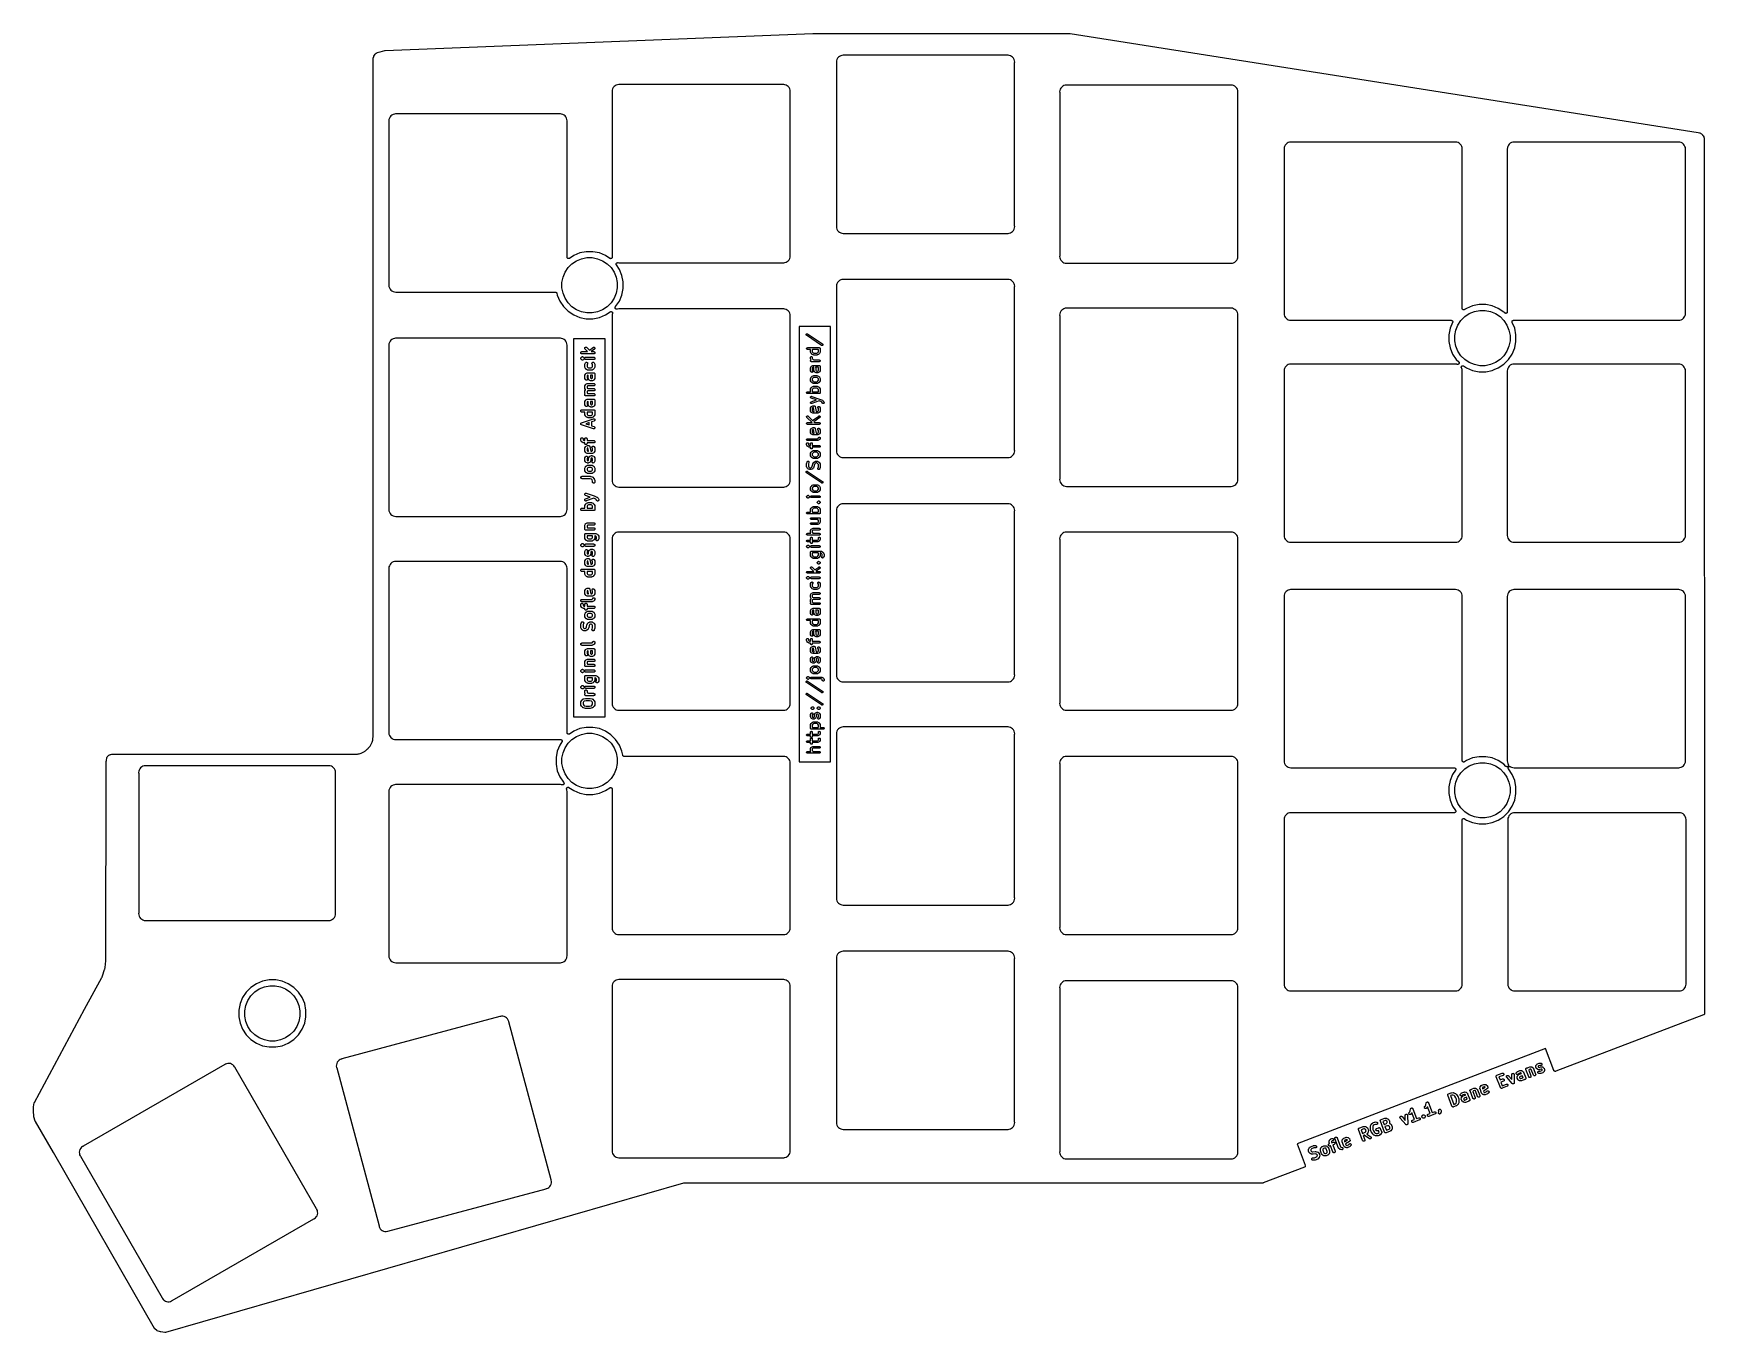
# Model space of a CAD drawing. Extents: x 3.29 to 8.89, y -5.81 to -1.46.
import ezdxf

# ---------------------------------------------------------------- set-up
doc = ezdxf.new("R2010")
doc.units = 0
doc.header["$MEASUREMENT"] = 0
doc.layers.add('BLACK', color=7, linetype='CONTINUOUS')

msp = doc.modelspace()

# ---------------------------------------------------------------- linework, layer by layer
at = {"layer": 'BLACK', "linetype": 'CONTINUOUS'}
for p, q in [((4.47265, -1.51378), (5.90565, -1.45681)), ((5.90565, -1.45681), (5.90572, -1.45681)), ((5.90572, -1.45681), (5.90579, -1.45682)), ((5.90579, -1.45682), (5.90585, -1.45681)), ((5.90585, -1.45681), (6.76737, -1.45681)), ((6.76737, -1.45681), (6.76744, -1.45681)), ((6.76744, -1.45681), (6.7678, -1.45685)), ((6.7678, -1.45685), (6.76815, -1.45687)), ((6.76815, -1.45687), (8.87211, -1.78883)), ((4.4322, -1.54117), (4.43221, -1.5411)), ((4.4322, -3.81215), (4.4322, -1.54117)), ((4.43221, -1.5411), (4.43223, -1.54092)), ((4.43222, -1.54074), (4.43228, -1.54044)), ((4.43223, -1.54092), (4.43222, -1.54074)), ((4.43228, -1.54044), (4.43231, -1.54013)), ((4.43231, -1.54013), (4.43237, -1.53996)), ((4.43237, -1.53996), (4.4324, -1.53978)), ((4.4324, -1.53978), (4.43403, -1.53415)), ((4.43403, -1.53415), (4.43405, -1.53408)), ((4.43405, -1.53408), (4.43415, -1.53386)), ((4.43415, -1.53386), (4.43422, -1.53363)), ((4.43422, -1.53363), (4.43433, -1.53341)), ((4.43433, -1.53341), (4.43443, -1.53318)), ((4.43443, -1.53318), (4.43456, -1.53298)), ((4.43456, -1.53298), (4.43468, -1.53277)), ((4.43468, -1.53277), (4.43863, -1.52685)), ((4.43863, -1.52684), (4.43866, -1.52679)), ((4.43863, -1.52685), (4.43863, -1.52684)), ((4.43863, -1.52684), (4.43863, -1.52684)), ((4.43863, -1.52684), (4.43863, -1.52684)), ((4.43866, -1.52679), (4.43896, -1.52644)), ((4.43896, -1.52644), (4.43925, -1.52608)), ((4.43925, -1.52608), (4.44196, -1.52337)), ((4.44196, -1.52337), (4.44201, -1.52333)), ((4.44201, -1.52333), (4.44223, -1.52315)), ((4.44223, -1.52315), (4.44243, -1.52296)), ((4.44243, -1.52296), (4.44261, -1.52285)), ((4.44261, -1.52285), (4.44277, -1.52272)), ((4.44277, -1.52272), (4.44302, -1.52259)), ((4.44302, -1.52259), (4.44326, -1.52244)), ((4.44326, -1.52244), (4.4453, -1.52142)), ((4.4453, -1.52142), (4.44536, -1.52139)), ((4.44536, -1.52139), (4.44566, -1.52128)), ((4.44566, -1.52128), (4.44595, -1.52115)), ((4.44595, -1.52115), (4.45486, -1.51818)), ((4.45486, -1.51818), (4.45493, -1.51816)), ((4.45493, -1.51816), (4.45508, -1.51812)), ((4.45508, -1.51812), (4.45523, -1.51807)), ((4.45523, -1.51807), (4.47103, -1.51412)), ((4.47103, -1.51412), (4.47117, -1.51407)), ((4.47117, -1.51407), (4.47124, -1.51405)), ((4.47124, -1.51405), (4.47147, -1.51399)), ((4.47147, -1.51399), (4.47169, -1.51392)), ((4.47169, -1.51392), (4.47194, -1.51388)), ((4.47194, -1.51388), (4.47219, -1.51382)), ((4.47219, -1.51382), (4.47242, -1.51381)), ((4.47242, -1.51381), (4.47265, -1.51378)), ((5.98506, -1.54845), (5.98461, -1.55295)), ((5.98461, -1.55295), (5.9847, -1.55384)), ((5.9847, -1.55384), (5.98471, -1.55391)), ((5.98471, -1.55391), (5.9847, -1.55412)), ((5.9847, -1.55412), (5.98472, -1.55433)), ((5.98472, -1.55433), (5.98472, -2.10276)), ((5.98637, -1.54413), (5.98506, -1.54845)), ((5.9885, -1.54014), (5.98637, -1.54413)), ((5.99137, -1.53664), (5.9885, -1.54014)), ((5.99486, -1.53378), (5.99137, -1.53664)), ((5.99885, -1.53164), (5.99486, -1.53378)), ((6.00318, -1.53033), (5.99885, -1.53164)), ((6.00679, -1.52998), (6.00318, -1.53033)), ((6.00768, -1.52989), (6.00679, -1.52998)), ((6.00856, -1.52998), (6.00768, -1.52989)), ((6.00877, -1.52998), (6.00856, -1.52998)), ((6.00898, -1.53), (6.00877, -1.52998)), ((6.00905, -1.53), (6.00898, -1.53)), ((6.55749, -1.53), (6.00905, -1.53)), ((6.55769, -1.52998), (6.55749, -1.53)), ((6.55791, -1.52998), (6.55769, -1.52998)), ((6.55798, -1.52998), (6.55791, -1.52998)), ((6.55886, -1.52989), (6.55798, -1.52998)), ((6.55974, -1.52998), (6.55886, -1.52989)), ((6.56336, -1.53033), (6.55974, -1.52998)), ((6.56768, -1.53164), (6.56336, -1.53033)), ((6.57167, -1.53378), (6.56768, -1.53164)), ((6.57517, -1.53664), (6.57167, -1.53378)), ((6.57804, -1.54014), (6.57517, -1.53664)), ((6.58017, -1.54413), (6.57804, -1.54014)), ((6.58148, -1.54845), (6.58017, -1.54413)), ((6.58192, -1.55295), (6.58148, -1.54845)), ((6.58181, -1.55426), (6.58184, -1.55405)), ((6.58181, -1.55433), (6.58181, -1.55426)), ((6.58181, -2.10276), (6.58181, -1.55433)), ((6.58184, -1.55384), (6.58192, -1.55295)), ((6.58184, -1.55405), (6.58184, -1.55384)), ((5.23309, -1.64688), (5.23264, -1.65138)), ((5.23264, -1.65138), (5.23273, -1.65226)), ((5.23273, -1.65226), (5.23274, -1.65233)), ((5.23274, -1.65233), (5.23274, -1.65254)), ((5.23274, -1.65254), (5.23276, -1.65275)), ((5.23276, -1.65275), (5.23276, -2.20119)), ((5.2344, -1.64255), (5.23309, -1.64688)), ((5.23653, -1.63856), (5.2344, -1.64255)), ((5.2394, -1.63507), (5.23653, -1.63856)), ((5.2429, -1.6322), (5.2394, -1.63507)), ((5.24688, -1.63007), (5.2429, -1.6322)), ((5.25121, -1.62876), (5.24688, -1.63007)), ((5.25483, -1.6284), (5.25121, -1.62876)), ((5.25571, -1.62831), (5.25483, -1.6284)), ((5.25659, -1.6284), (5.25571, -1.62831)), ((5.2568, -1.6284), (5.25659, -1.6284)), ((5.25701, -1.62842), (5.2568, -1.6284)), ((5.25708, -1.62843), (5.25701, -1.62842)), ((5.80552, -1.62843), (5.25708, -1.62843)), ((5.80573, -1.6284), (5.80552, -1.62843)), ((5.80594, -1.62841), (5.80573, -1.6284)), ((5.80601, -1.6284), (5.80594, -1.62841)), ((5.80689, -1.62831), (5.80601, -1.6284)), ((5.80777, -1.6284), (5.80689, -1.62831)), ((5.81139, -1.62876), (5.80777, -1.6284)), ((5.81572, -1.63007), (5.81139, -1.62876)), ((5.8197, -1.6322), (5.81572, -1.63007)), ((5.8232, -1.63507), (5.8197, -1.6322)), ((5.82607, -1.63856), (5.8232, -1.63507)), ((5.8282, -1.64255), (5.82607, -1.63856)), ((5.82951, -1.64688), (5.8282, -1.64255)), ((5.82995, -1.65138), (5.82951, -1.64688)), ((5.82984, -1.65268), (5.82987, -1.65247)), ((5.82984, -1.65275), (5.82984, -1.65268)), ((5.82984, -2.20119), (5.82984, -1.65275)), ((5.82987, -1.65226), (5.82995, -1.65138)), ((5.82987, -1.65247), (5.82987, -1.65226)), ((6.73309, -1.64845), (6.73264, -1.65295)), ((6.73264, -1.65295), (6.73273, -1.65384)), ((6.73273, -1.65384), (6.73274, -1.65391)), ((6.73274, -1.65391), (6.73274, -1.65412)), ((6.73274, -1.65412), (6.73276, -1.65433)), ((6.73276, -1.65433), (6.73276, -2.20276)), ((6.7344, -1.64413), (6.73309, -1.64845)), ((6.73653, -1.64014), (6.7344, -1.64413)), ((6.7394, -1.63664), (6.73653, -1.64014)), ((6.7429, -1.63378), (6.7394, -1.63664)), ((6.74688, -1.63164), (6.7429, -1.63378)), ((6.75121, -1.63033), (6.74688, -1.63164)), ((6.75483, -1.62998), (6.75121, -1.63033)), ((6.75571, -1.62989), (6.75483, -1.62998)), ((6.75659, -1.62998), (6.75571, -1.62989)), ((6.7568, -1.62998), (6.75659, -1.62998)), ((6.75701, -1.63), (6.7568, -1.62998)), ((6.75708, -1.63), (6.75701, -1.63)), ((7.30552, -1.63), (6.75708, -1.63)), ((7.30573, -1.62998), (7.30552, -1.63)), ((7.30594, -1.62998), (7.30573, -1.62998)), ((7.30601, -1.62998), (7.30594, -1.62998)), ((7.30689, -1.62989), (7.30601, -1.62998)), ((7.30777, -1.62998), (7.30689, -1.62989)), ((7.31139, -1.63033), (7.30777, -1.62998)), ((7.31572, -1.63164), (7.31139, -1.63033)), ((7.3197, -1.63378), (7.31572, -1.63164)), ((7.3232, -1.63664), (7.3197, -1.63378)), ((7.32607, -1.64014), (7.3232, -1.63664)), ((7.3282, -1.64413), (7.32607, -1.64014)), ((7.32951, -1.64845), (7.3282, -1.64413)), ((7.32995, -1.65295), (7.32951, -1.64845)), ((7.32984, -1.65426), (7.32987, -1.65405)), ((7.32984, -1.65433), (7.32984, -1.65426)), ((7.32984, -2.20276), (7.32984, -1.65433)), ((7.32987, -1.65384), (7.32995, -1.65295)), ((7.32987, -1.65405), (7.32987, -1.65384)), ((4.49137, -1.73349), (4.4885, -1.73699)), ((4.49486, -1.73063), (4.49137, -1.73349)), ((4.49885, -1.72849), (4.49486, -1.73063)), ((4.50318, -1.72718), (4.49885, -1.72849)), ((4.50679, -1.72683), (4.50318, -1.72718)), ((4.50768, -1.72674), (4.50679, -1.72683)), ((4.50856, -1.72683), (4.50768, -1.72674)), ((4.50877, -1.72683), (4.50856, -1.72683)), ((4.50898, -1.72685), (4.50877, -1.72683)), ((4.50905, -1.72685), (4.50898, -1.72685)), ((5.05749, -1.72685), (4.50905, -1.72685)), ((5.05769, -1.72683), (5.05749, -1.72685)), ((5.05791, -1.72683), (5.05769, -1.72683)), ((5.05798, -1.72683), (5.05791, -1.72683)), ((5.05886, -1.72674), (5.05798, -1.72683)), ((5.05974, -1.72683), (5.05886, -1.72674)), ((5.06336, -1.72718), (5.05974, -1.72683)), ((5.06768, -1.72849), (5.06336, -1.72718)), ((5.07167, -1.73063), (5.06768, -1.72849)), ((5.07517, -1.73349), (5.07167, -1.73063)), ((5.07804, -1.73699), (5.07517, -1.73349)), ((4.48506, -1.7453), (4.48461, -1.7498)), ((4.48461, -1.7498), (4.4847, -1.75069)), ((4.4847, -1.75069), (4.48471, -1.75076)), ((4.48471, -1.75076), (4.4847, -1.75097)), ((4.4847, -1.75097), (4.48472, -1.75118)), ((4.48472, -1.75118), (4.48472, -2.29961)), ((4.48637, -1.74098), (4.48506, -1.7453)), ((4.4885, -1.73699), (4.48637, -1.74098)), ((5.08017, -1.74098), (5.07804, -1.73699)), ((5.08148, -1.7453), (5.08017, -1.74098)), ((5.08192, -1.7498), (5.08148, -1.7453)), ((5.08181, -1.75111), (5.08184, -1.7509)), ((5.08181, -1.75118), (5.08181, -1.75111)), ((5.08181, -2.20673), (5.08181, -1.75118)), ((5.08184, -1.75069), (5.08192, -1.7498)), ((5.08184, -1.7509), (5.08184, -1.75069)), ((8.87211, -1.78883), (8.87218, -1.78884)), ((8.87218, -1.78884), (8.87237, -1.7889)), ((8.87237, -1.7889), (8.87257, -1.78893)), ((8.87257, -1.78893), (8.87693, -1.79004)), ((8.87693, -1.79004), (8.877, -1.79006)), ((8.877, -1.79006), (8.87739, -1.79021)), ((8.87739, -1.79021), (8.87778, -1.79034)), ((8.87778, -1.79034), (8.88069, -1.79167)), ((8.88069, -1.79167), (8.88075, -1.7917)), ((8.88075, -1.7917), (8.8811, -1.79191)), ((8.8811, -1.79191), (8.88145, -1.79211)), ((8.88145, -1.79211), (8.88405, -1.79391)), ((7.48506, -1.83979), (7.48461, -1.84429)), ((7.48461, -1.84429), (7.4847, -1.84517)), ((7.4847, -1.84517), (7.48471, -1.84524)), ((7.48471, -1.84524), (7.4847, -1.84546)), ((7.4847, -1.84546), (7.48472, -1.84566)), ((7.48472, -1.84566), (7.48472, -2.3941)), ((7.48637, -1.83547), (7.48506, -1.83979)), ((7.4885, -1.83148), (7.48637, -1.83547)), ((7.49137, -1.82798), (7.4885, -1.83148)), ((7.49486, -1.82511), (7.49137, -1.82798)), ((7.49885, -1.82298), (7.49486, -1.82511)), ((7.50318, -1.82167), (7.49885, -1.82298)), ((7.50679, -1.82131), (7.50318, -1.82167)), ((7.50768, -1.82123), (7.50679, -1.82131)), ((7.50856, -1.82131), (7.50768, -1.82123)), ((7.50877, -1.82131), (7.50856, -1.82131)), ((7.50898, -1.82134), (7.50877, -1.82131)), ((7.50905, -1.82134), (7.50898, -1.82134)), ((8.05749, -1.82134), (7.50905, -1.82134)), ((8.05769, -1.82132), (8.05749, -1.82134)), ((8.05791, -1.82132), (8.05769, -1.82132)), ((8.05798, -1.82131), (8.05791, -1.82132)), ((8.05886, -1.82123), (8.05798, -1.82131)), ((8.05974, -1.82131), (8.05886, -1.82123)), ((8.06336, -1.82167), (8.05974, -1.82131)), ((8.06768, -1.82298), (8.06336, -1.82167)), ((8.07167, -1.82511), (8.06768, -1.82298)), ((8.07517, -1.82798), (8.07167, -1.82511)), ((8.07804, -1.83148), (8.07517, -1.82798)), ((8.08017, -1.83547), (8.07804, -1.83148)), ((8.08148, -1.83979), (8.08017, -1.83547)), ((8.08192, -1.84429), (8.08148, -1.83979)), ((8.08181, -1.84559), (8.08184, -1.84538)), ((8.08181, -1.84566), (8.08181, -1.84559)), ((8.08181, -2.37864), (8.08181, -1.84566)), ((8.08184, -1.84517), (8.08192, -1.84429)), ((8.08184, -1.84538), (8.08184, -1.84517)), ((8.23309, -1.83979), (8.23264, -1.84429)), ((8.23264, -1.84429), (8.23273, -1.84517)), ((8.23273, -1.84517), (8.23274, -1.84524)), ((8.23274, -1.84524), (8.23274, -1.84546)), ((8.23274, -1.84546), (8.23276, -1.84566)), ((8.23276, -1.84566), (8.23276, -2.3903)), ((8.2344, -1.83547), (8.23309, -1.83979)), ((8.23653, -1.83148), (8.2344, -1.83547)), ((8.2394, -1.82798), (8.23653, -1.83148)), ((8.2429, -1.82511), (8.2394, -1.82798)), ((8.24688, -1.82298), (8.2429, -1.82511)), ((8.25121, -1.82167), (8.24688, -1.82298)), ((8.25483, -1.82131), (8.25121, -1.82167)), ((8.25571, -1.82123), (8.25483, -1.82131)), ((8.25659, -1.82131), (8.25571, -1.82123)), ((8.2568, -1.82131), (8.25659, -1.82131)), ((8.25701, -1.82134), (8.2568, -1.82131)), ((8.25708, -1.82134), (8.25701, -1.82134)), ((8.80552, -1.82134), (8.25708, -1.82134)), ((8.80573, -1.82132), (8.80552, -1.82134)), ((8.80594, -1.82132), (8.80573, -1.82132)), ((8.80601, -1.82131), (8.80594, -1.82132)), ((8.80689, -1.82123), (8.80601, -1.82131)), ((8.80777, -1.82131), (8.80689, -1.82123)), ((8.81139, -1.82167), (8.80777, -1.82131)), ((8.81572, -1.82298), (8.81139, -1.82167)), ((8.8197, -1.82511), (8.81572, -1.82298)), ((8.8232, -1.82798), (8.8197, -1.82511)), ((8.82607, -1.83148), (8.8232, -1.82798)), ((8.8282, -1.83547), (8.82607, -1.83148)), ((8.82951, -1.83979), (8.8282, -1.83547)), ((8.82995, -1.84429), (8.82951, -1.83979)), ((8.82984, -1.84559), (8.82987, -1.84538)), ((8.82984, -1.84566), (8.82984, -1.84559)), ((8.82984, -2.3941), (8.82984, -1.84566)), ((8.82987, -1.84517), (8.82995, -1.84429)), ((8.82987, -1.84538), (8.82987, -1.84517)), ((8.88405, -1.79391), (8.88411, -1.79395)), ((8.88411, -1.79395), (8.88441, -1.79421)), ((8.88441, -1.79421), (8.88472, -1.79447)), ((8.88472, -1.79447), (8.88697, -1.79669)), ((8.88697, -1.79669), (8.88702, -1.79674)), ((8.88702, -1.79674), (8.88727, -1.79705)), ((8.88727, -1.79705), (8.88753, -1.79735)), ((8.88753, -1.79735), (8.88937, -1.79992)), ((8.88937, -1.79992), (8.88941, -1.79998)), ((8.88941, -1.79998), (8.8896, -1.80033)), ((8.8896, -1.80033), (8.8898, -1.80067)), ((8.8898, -1.80067), (8.89117, -1.80353)), ((8.89117, -1.80353), (8.8912, -1.80359)), ((8.8912, -1.80359), (8.89133, -1.80397)), ((8.89133, -1.80397), (8.89148, -1.80435)), ((8.89148, -1.80435), (8.89233, -1.80744)), ((8.89233, -1.80744), (8.89235, -1.8075)), ((8.89235, -1.8075), (8.89241, -1.80791)), ((8.89241, -1.80791), (8.89249, -1.80831)), ((8.89249, -1.80831), (8.8929, -1.81286)), ((8.8929, -1.81286), (8.89291, -1.81293)), ((8.89291, -1.81293), (8.8929, -1.81312)), ((8.8929, -1.81312), (8.89292, -1.81331)), ((8.89292, -1.81331), (8.89398, -4.74199)), ((5.9847, -2.10325), (5.98461, -2.10413)), ((5.98461, -2.10413), (5.98506, -2.10863)), ((5.98472, -2.10283), (5.9847, -2.10304)), ((5.9847, -2.10304), (5.9847, -2.10325)), ((5.98472, -2.10276), (5.98472, -2.10283)), ((5.98506, -2.10863), (5.98637, -2.11296)), ((5.98637, -2.11296), (5.9885, -2.11695)), ((5.9885, -2.11695), (5.99137, -2.12044)), ((5.99137, -2.12044), (5.99486, -2.12331)), ((5.99486, -2.12331), (5.99885, -2.12544)), ((5.99885, -2.12544), (6.00318, -2.12675)), ((6.00318, -2.12675), (6.00768, -2.1272)), ((6.00768, -2.1272), (6.00856, -2.12711)), ((6.00856, -2.12711), (6.00863, -2.1271)), ((6.00863, -2.1271), (6.00884, -2.12711)), ((6.00884, -2.12711), (6.00905, -2.12709)), ((6.00905, -2.12709), (6.55749, -2.12709)), ((6.55749, -2.12709), (6.55755, -2.12709)), ((6.55755, -2.12709), (6.55776, -2.12711)), ((6.55776, -2.12711), (6.55798, -2.12711)), ((6.55798, -2.12711), (6.55886, -2.1272)), ((6.55886, -2.1272), (6.55974, -2.12711)), ((6.55974, -2.12711), (6.56336, -2.12675)), ((6.56336, -2.12675), (6.56768, -2.12544)), ((6.56768, -2.12544), (6.57167, -2.12331)), ((6.57167, -2.12331), (6.57517, -2.12044)), ((6.57517, -2.12044), (6.57804, -2.11695)), ((6.57804, -2.11695), (6.58017, -2.11296)), ((6.58017, -2.11296), (6.58148, -2.10863)), ((6.58148, -2.10863), (6.58192, -2.10413)), ((6.58183, -2.10297), (6.58181, -2.10276)), ((6.58183, -2.10318), (6.58183, -2.10297)), ((6.58184, -2.10325), (6.58183, -2.10318)), ((6.58192, -2.10413), (6.58184, -2.10325)), ((5.08186, -2.2072), (5.08181, -2.20673)), ((5.0819, -2.20768), (5.08186, -2.2072)), ((5.08191, -2.20769), (5.0819, -2.20768)), ((5.08191, -2.2077), (5.08191, -2.20769)), ((5.08204, -2.20816), (5.08191, -2.2077)), ((5.08218, -2.20862), (5.08204, -2.20816)), ((5.08219, -2.20863), (5.08218, -2.20862)), ((5.08219, -2.20864), (5.08219, -2.20863)), ((5.08241, -2.20906), (5.08219, -2.20864)), ((5.08263, -2.20948), (5.08241, -2.20906)), ((5.08264, -2.20949), (5.08263, -2.20948)), ((5.08265, -2.2095), (5.08264, -2.20949)), ((5.08295, -2.20987), (5.08265, -2.2095)), ((5.08325, -2.21024), (5.08295, -2.20987)), ((5.08326, -2.21025), (5.08325, -2.21024)), ((5.08326, -2.21026), (5.08326, -2.21025)), ((5.08363, -2.21056), (5.08326, -2.21026)), ((5.084, -2.21087), (5.08363, -2.21056)), ((5.08401, -2.21087), (5.084, -2.21087)), ((5.08402, -2.21088), (5.08401, -2.21087)), ((5.08444, -2.21111), (5.08402, -2.21088)), ((5.08485, -2.21133), (5.08444, -2.21111)), ((5.08486, -2.21134), (5.08485, -2.21133)), ((5.08487, -2.21134), (5.08486, -2.21134)), ((5.08533, -2.21148), (5.08487, -2.21134)), ((5.08578, -2.21163), (5.08533, -2.21148)), ((5.08542, -2.24201), (5.09831, -2.22912)), ((5.0858, -2.21163), (5.08578, -2.21163)), ((5.08581, -2.21163), (5.0858, -2.21163)), ((5.08628, -2.21168), (5.08581, -2.21163)), ((5.08675, -2.21173), (5.08628, -2.21168)), ((5.08677, -2.21173), (5.08675, -2.21173)), ((5.08678, -2.21173), (5.08677, -2.21173)), ((5.08725, -2.21169), (5.08678, -2.21173)), ((5.08773, -2.21165), (5.08725, -2.21169)), ((5.08774, -2.21165), (5.08773, -2.21165)), ((5.08775, -2.21164), (5.08774, -2.21165)), ((5.0882, -2.21151), (5.08775, -2.21164)), ((5.08866, -2.21138), (5.0882, -2.21151)), ((5.08867, -2.21137), (5.08866, -2.21138)), ((5.08868, -2.21137), (5.08867, -2.21137)), ((5.0891, -2.21115), (5.08868, -2.21137)), ((5.08953, -2.21093), (5.0891, -2.21115)), ((5.08955, -2.21092), (5.08953, -2.21093)), ((5.08959, -2.21089), (5.08955, -2.21092)), ((5.08955, -2.21092), (5.08955, -2.21092)), ((5.08955, -2.21092), (5.08955, -2.21092)), ((5.10399, -2.20127), (5.08959, -2.21089)), ((5.09831, -2.22912), (5.11346, -2.21899)), ((5.12446, -2.19279), (5.10399, -2.20127)), ((5.11346, -2.21899), (5.1303, -2.21202)), ((5.1462, -2.18846), (5.12446, -2.19279)), ((5.1303, -2.21202), (5.14817, -2.20846)), ((5.16837, -2.18846), (5.1462, -2.18846)), ((5.14817, -2.20846), (5.1664, -2.20846)), ((5.1664, -2.20846), (5.18427, -2.21202)), ((5.1901, -2.19279), (5.16837, -2.18846)), ((5.18427, -2.21202), (5.20111, -2.21899)), ((5.21058, -2.20127), (5.1901, -2.19279)), ((5.20111, -2.21899), (5.21626, -2.22912)), ((5.22527, -2.21109), (5.21058, -2.20127)), ((5.21626, -2.22912), (5.22915, -2.24201)), ((5.22548, -2.2112), (5.22527, -2.21109)), ((5.22567, -2.21133), (5.22548, -2.2112)), ((5.22591, -2.21143), (5.22567, -2.21133)), ((5.22613, -2.21155), (5.22591, -2.21143)), ((5.22636, -2.21162), (5.22613, -2.21155)), ((5.22657, -2.21171), (5.22636, -2.21162)), ((5.22682, -2.21176), (5.22657, -2.21171)), ((5.22707, -2.21183), (5.22682, -2.21176)), ((5.2273, -2.21186), (5.22707, -2.21183)), ((5.22753, -2.2119), (5.2273, -2.21186)), ((5.22778, -2.2119), (5.22753, -2.2119)), ((5.22804, -2.21193), (5.22778, -2.2119)), ((5.22827, -2.21191), (5.22804, -2.21193)), ((5.22851, -2.21191), (5.22827, -2.21191)), ((5.22876, -2.21186), (5.22851, -2.21191)), ((5.22901, -2.21184), (5.22876, -2.21186)), ((5.22923, -2.21177), (5.22901, -2.21184)), ((5.22946, -2.21173), (5.22923, -2.21177)), ((5.2297, -2.21163), (5.22946, -2.21173)), ((5.22994, -2.21156), (5.2297, -2.21163)), ((5.23015, -2.21145), (5.22994, -2.21156)), ((5.23037, -2.21136), (5.23015, -2.21145)), ((5.23058, -2.21122), (5.23037, -2.21136)), ((5.23081, -2.2111), (5.23058, -2.21122)), ((5.23099, -2.21095), (5.23081, -2.2111)), ((5.23119, -2.21083), (5.23099, -2.21095)), ((5.23137, -2.21065), (5.23119, -2.21083)), ((5.23156, -2.21049), (5.23137, -2.21065)), ((5.23172, -2.21031), (5.23156, -2.21049)), ((5.23188, -2.21014), (5.23172, -2.21031)), ((5.23203, -2.20993), (5.23188, -2.21014)), ((5.23219, -2.20974), (5.23203, -2.20993)), ((5.2323, -2.20953), (5.23219, -2.20974)), ((5.23243, -2.20934), (5.2323, -2.20953)), ((5.23253, -2.2091), (5.23243, -2.20934)), ((5.23266, -2.20888), (5.23253, -2.2091)), ((5.23273, -2.20168), (5.23264, -2.20256)), ((5.23264, -2.20256), (5.23303, -2.20644)), ((5.23273, -2.20866), (5.23266, -2.20888)), ((5.23276, -2.20126), (5.23273, -2.20147)), ((5.23273, -2.20147), (5.23273, -2.20168)), ((5.23282, -2.20844), (5.23273, -2.20866)), ((5.23276, -2.20119), (5.23276, -2.20126)), ((5.23287, -2.20819), (5.23282, -2.20844)), ((5.23295, -2.20795), (5.23287, -2.20819)), ((5.23297, -2.20771), (5.23295, -2.20795)), ((5.23302, -2.20749), (5.23297, -2.20771)), ((5.23305, -2.20698), (5.23302, -2.20723)), ((5.23302, -2.20723), (5.23302, -2.20749)), ((5.23303, -2.20644), (5.23303, -2.20651)), ((5.23303, -2.20651), (5.23303, -2.20674)), ((5.23303, -2.20674), (5.23305, -2.20698)), ((5.24634, -2.23016), (5.24636, -2.22993)), ((5.24636, -2.23041), (5.24634, -2.23016)), ((5.24636, -2.22993), (5.24637, -2.22969)), ((5.24636, -2.23067), (5.24636, -2.23041)), ((5.2464, -2.2309), (5.24636, -2.23067)), ((5.24637, -2.22969), (5.24642, -2.22944)), ((5.24642, -2.23113), (5.2464, -2.2309)), ((5.24642, -2.22944), (5.24644, -2.22919)), ((5.24649, -2.23138), (5.24642, -2.23113)), ((5.24644, -2.22919), (5.24651, -2.22897)), ((5.24654, -2.23163), (5.24649, -2.23138)), ((5.24651, -2.22897), (5.24656, -2.22874)), ((5.24663, -2.23184), (5.24654, -2.23163)), ((5.24656, -2.22874), (5.24666, -2.2285)), ((5.24669, -2.23207), (5.24663, -2.23184)), ((5.24666, -2.2285), (5.24674, -2.22826)), ((5.24681, -2.2323), (5.24669, -2.23207)), ((5.24674, -2.22826), (5.24685, -2.22805)), ((5.24691, -2.23253), (5.24681, -2.2323)), ((5.24685, -2.22805), (5.24694, -2.22784)), ((5.24703, -2.23273), (5.24691, -2.23253)), ((5.24694, -2.22784), (5.24708, -2.22763)), ((5.24714, -2.23294), (5.24703, -2.23273)), ((5.24708, -2.22763), (5.2472, -2.2274)), ((5.24718, -2.23299), (5.24714, -2.23294)), ((5.257, -2.24769), (5.24718, -2.23299)), ((5.2472, -2.2274), (5.24736, -2.22722)), ((5.24736, -2.22722), (5.24749, -2.22703)), ((5.24749, -2.22703), (5.24767, -2.22685)), ((5.24767, -2.22685), (5.24783, -2.22665)), ((5.24783, -2.22665), (5.24801, -2.22651)), ((5.24801, -2.22651), (5.24818, -2.22634)), ((5.24818, -2.22634), (5.24839, -2.2262)), ((5.24839, -2.2262), (5.24859, -2.22604)), ((5.24859, -2.22604), (5.2488, -2.22593)), ((5.2488, -2.22593), (5.24899, -2.2258)), ((5.24899, -2.2258), (5.24923, -2.2257)), ((5.24923, -2.2257), (5.24945, -2.22559)), ((5.24945, -2.22559), (5.24968, -2.22552)), ((5.24968, -2.22552), (5.24989, -2.22543)), ((5.24989, -2.22543), (5.25014, -2.22538)), ((5.25014, -2.22538), (5.25039, -2.22531)), ((5.25039, -2.22531), (5.25062, -2.22529)), ((5.25062, -2.22529), (5.25085, -2.22524)), ((5.25085, -2.22524), (5.25111, -2.22524)), ((5.25111, -2.22524), (5.25136, -2.22522)), ((5.25136, -2.22522), (5.25159, -2.22524)), ((5.25159, -2.22524), (5.25183, -2.22524)), ((5.25183, -2.22524), (5.25571, -2.22562)), ((5.25571, -2.22562), (5.25659, -2.22554)), ((5.25659, -2.22554), (5.25666, -2.22553)), ((5.25666, -2.22553), (5.25687, -2.22553)), ((5.25687, -2.22553), (5.25708, -2.22551)), ((5.25708, -2.22551), (5.80552, -2.22551)), ((5.80552, -2.22551), (5.80559, -2.22551)), ((5.80559, -2.22551), (5.8058, -2.22554)), ((5.8058, -2.22554), (5.80601, -2.22554)), ((5.80601, -2.22554), (5.80689, -2.22562)), ((5.80689, -2.22562), (5.80777, -2.22554)), ((5.80777, -2.22554), (5.81139, -2.22518)), ((5.81139, -2.22518), (5.81572, -2.22387)), ((5.81572, -2.22387), (5.8197, -2.22174)), ((5.8197, -2.22174), (5.8232, -2.21887)), ((5.8232, -2.21887), (5.82607, -2.21537)), ((5.82607, -2.21537), (5.8282, -2.21139)), ((5.8282, -2.21139), (5.82951, -2.20706)), ((5.82951, -2.20706), (5.82995, -2.20256)), ((5.82986, -2.2014), (5.82984, -2.20119)), ((5.82986, -2.20161), (5.82986, -2.2014)), ((5.82987, -2.20168), (5.82986, -2.20161)), ((5.82995, -2.20256), (5.82987, -2.20168)), ((6.73273, -2.20325), (6.73264, -2.20413)), ((6.73264, -2.20413), (6.73309, -2.20863)), ((6.73276, -2.20283), (6.73273, -2.20304)), ((6.73273, -2.20304), (6.73273, -2.20325)), ((6.73276, -2.20276), (6.73276, -2.20283)), ((6.73309, -2.20863), (6.7344, -2.21296)), ((6.7344, -2.21296), (6.73653, -2.21695)), ((6.73653, -2.21695), (6.7394, -2.22044)), ((6.7394, -2.22044), (6.7429, -2.22331)), ((6.7429, -2.22331), (6.74688, -2.22544)), ((6.74688, -2.22544), (6.75121, -2.22675)), ((6.75121, -2.22675), (6.75571, -2.2272)), ((6.75571, -2.2272), (6.75659, -2.22711)), ((6.75659, -2.22711), (6.75666, -2.2271)), ((6.75666, -2.2271), (6.75687, -2.22711)), ((6.75687, -2.22711), (6.75708, -2.22709)), ((6.75708, -2.22709), (7.30552, -2.22709)), ((7.30552, -2.22709), (7.30559, -2.22709)), ((7.30559, -2.22709), (7.3058, -2.22711)), ((7.3058, -2.22711), (7.30601, -2.22711)), ((7.30601, -2.22711), (7.30689, -2.2272)), ((7.30689, -2.2272), (7.30777, -2.22711)), ((7.30777, -2.22711), (7.31139, -2.22675)), ((7.31139, -2.22675), (7.31572, -2.22544)), ((7.31572, -2.22544), (7.3197, -2.22331)), ((7.3197, -2.22331), (7.3232, -2.22044)), ((7.3232, -2.22044), (7.32607, -2.21695)), ((7.32607, -2.21695), (7.3282, -2.21296)), ((7.3282, -2.21296), (7.32951, -2.20863)), ((7.32951, -2.20863), (7.32995, -2.20413)), ((7.32986, -2.20297), (7.32984, -2.20276)), ((7.32986, -2.20318), (7.32986, -2.20297)), ((7.32987, -2.20325), (7.32986, -2.20318)), ((7.32995, -2.20413), (7.32987, -2.20325)), ((5.06476, -2.29187), (5.06832, -2.274)), ((5.06476, -2.3101), (5.06476, -2.29187)), ((5.06832, -2.274), (5.07529, -2.25716)), ((5.07529, -2.25716), (5.08542, -2.24201)), ((5.22915, -2.24201), (5.23927, -2.25716)), ((5.23927, -2.25716), (5.24625, -2.274)), ((5.24625, -2.274), (5.2498, -2.29187)), ((5.2498, -2.29187), (5.2498, -2.3101)), ((5.26548, -2.26816), (5.257, -2.24769)), ((5.2698, -2.2899), (5.26548, -2.26816)), ((5.2698, -2.31207), (5.2698, -2.2899)), ((5.98637, -2.2957), (5.98506, -2.30003)), ((5.9885, -2.29171), (5.98637, -2.2957)), ((5.99137, -2.28822), (5.9885, -2.29171)), ((5.99486, -2.28535), (5.99137, -2.28822)), ((5.99885, -2.28322), (5.99486, -2.28535)), ((6.00318, -2.28191), (5.99885, -2.28322)), ((6.00679, -2.28155), (6.00318, -2.28191)), ((6.00768, -2.28146), (6.00679, -2.28155)), ((6.00856, -2.28155), (6.00768, -2.28146)), ((6.00877, -2.28155), (6.00856, -2.28155)), ((6.00898, -2.28157), (6.00877, -2.28155)), ((6.00905, -2.28157), (6.00898, -2.28157)), ((6.55749, -2.28157), (6.00905, -2.28157)), ((6.55769, -2.28155), (6.55749, -2.28157)), ((6.55791, -2.28156), (6.55769, -2.28155)), ((6.55798, -2.28155), (6.55791, -2.28156)), ((6.55886, -2.28146), (6.55798, -2.28155)), ((6.55974, -2.28155), (6.55886, -2.28146)), ((6.56336, -2.28191), (6.55974, -2.28155)), ((6.56768, -2.28322), (6.56336, -2.28191)), ((6.57167, -2.28535), (6.56768, -2.28322)), ((6.57517, -2.28822), (6.57167, -2.28535)), ((6.57804, -2.29171), (6.57517, -2.28822)), ((6.58017, -2.2957), (6.57804, -2.29171)), ((6.58148, -2.30003), (6.58017, -2.2957)), ((4.4847, -2.3001), (4.48461, -2.30098)), ((4.48461, -2.30098), (4.48506, -2.30548)), ((4.48472, -2.29968), (4.4847, -2.29989)), ((4.4847, -2.29989), (4.4847, -2.3001)), ((4.48472, -2.29961), (4.48472, -2.29968)), ((4.48506, -2.30548), (4.48637, -2.30981)), ((4.48637, -2.30981), (4.4885, -2.3138)), ((4.4885, -2.3138), (4.49137, -2.31729)), ((4.49137, -2.31729), (4.49486, -2.32016)), ((4.49486, -2.32016), (4.49885, -2.32229)), ((4.49885, -2.32229), (4.50318, -2.3236)), ((4.50318, -2.3236), (4.50768, -2.32405)), ((4.50768, -2.32405), (4.50856, -2.32396)), ((4.50856, -2.32396), (4.50863, -2.32395)), ((4.50863, -2.32395), (4.50884, -2.32396)), ((4.50884, -2.32396), (4.50905, -2.32394)), ((4.50905, -2.32394), (5.04302, -2.32394)), ((5.04302, -2.32394), (5.04305, -2.32394)), ((5.04305, -2.32394), (5.04305, -2.32394)), ((5.04305, -2.32394), (5.04305, -2.32394)), ((5.04305, -2.32394), (5.04309, -2.32394)), ((5.04309, -2.32394), (5.04356, -2.32399)), ((5.04356, -2.32399), (5.04402, -2.32404)), ((5.04402, -2.32404), (5.04404, -2.32404)), ((5.04404, -2.32404), (5.04406, -2.32405)), ((5.04406, -2.32405), (5.04451, -2.32419)), ((5.04451, -2.32419), (5.04496, -2.32433)), ((5.04496, -2.32433), (5.04497, -2.32434)), ((5.04497, -2.32434), (5.04499, -2.32434)), ((5.04499, -2.32434), (5.0454, -2.32457)), ((5.0454, -2.32457), (5.04581, -2.32479)), ((5.04581, -2.32479), (5.04583, -2.3248)), ((5.04583, -2.3248), (5.04585, -2.32481)), ((5.04585, -2.32481), (5.0462, -2.32511)), ((5.0462, -2.32511), (5.04657, -2.32541)), ((5.04657, -2.32541), (5.04658, -2.32543)), ((5.04658, -2.32543), (5.04659, -2.32544)), ((5.04659, -2.32544), (5.04689, -2.3258)), ((5.04689, -2.3258), (5.04718, -2.32617)), ((5.04718, -2.32617), (5.04719, -2.32618)), ((5.04719, -2.32618), (5.04721, -2.3262)), ((5.04721, -2.3262), (5.04742, -2.32661)), ((5.04742, -2.32661), (5.04764, -2.32703)), ((5.04764, -2.32703), (5.04765, -2.32705)), ((5.04765, -2.32705), (5.04766, -2.32706)), ((5.04766, -2.32706), (5.04779, -2.32751)), ((5.04779, -2.32751), (5.04793, -2.32796)), ((5.04793, -2.32796), (5.04909, -2.3338)), ((5.04909, -2.3338), (5.05757, -2.35428)), ((5.06832, -2.32797), (5.06476, -2.3101)), ((5.07529, -2.34481), (5.06832, -2.32797)), ((5.08542, -2.35996), (5.07529, -2.34481)), ((5.23927, -2.34481), (5.22915, -2.35996)), ((5.24625, -2.32797), (5.23927, -2.34481)), ((5.2498, -2.3101), (5.24625, -2.32797)), ((5.257, -2.35428), (5.26548, -2.3338)), ((5.26548, -2.3338), (5.2698, -2.31207)), ((5.98506, -2.30003), (5.98461, -2.30453)), ((5.98461, -2.30453), (5.9847, -2.30541)), ((5.9847, -2.30541), (5.98471, -2.30548)), ((5.98471, -2.30548), (5.9847, -2.30569)), ((5.9847, -2.30569), (5.98472, -2.3059)), ((5.98472, -2.3059), (5.98472, -2.85434)), ((6.58192, -2.30453), (6.58148, -2.30003)), ((6.58181, -2.30583), (6.58184, -2.30562)), ((6.58181, -2.3059), (6.58181, -2.30583)), ((6.58181, -2.85434), (6.58181, -2.3059)), ((6.58184, -2.30541), (6.58192, -2.30453)), ((6.58184, -2.30562), (6.58184, -2.30541)), ((5.05757, -2.35428), (5.06988, -2.37271)), ((5.06988, -2.37271), (5.08556, -2.38838)), ((5.09831, -2.37285), (5.08542, -2.35996)), ((5.08556, -2.38838), (5.10399, -2.4007)), ((5.11346, -2.38297), (5.09831, -2.37285)), ((5.10399, -2.4007), (5.12446, -2.40918)), ((5.1303, -2.38995), (5.11346, -2.38297)), ((5.14817, -2.3935), (5.1303, -2.38995)), ((5.1664, -2.3935), (5.14817, -2.3935)), ((5.18427, -2.38995), (5.1664, -2.3935)), ((5.20111, -2.38297), (5.18427, -2.38995)), ((5.1901, -2.40918), (5.21058, -2.4007)), ((5.21626, -2.37285), (5.20111, -2.38297)), ((5.21058, -2.4007), (5.22649, -2.39007)), ((5.22915, -2.35996), (5.21626, -2.37285)), ((5.22649, -2.39007), (5.22654, -2.39003)), ((5.22654, -2.39003), (5.22676, -2.38992)), ((5.22676, -2.38992), (5.22695, -2.38979)), ((5.22695, -2.38979), (5.22719, -2.3897)), ((5.22719, -2.3897), (5.22741, -2.38958)), ((5.22741, -2.38958), (5.22764, -2.38952)), ((5.22764, -2.38952), (5.22786, -2.38943)), ((5.22786, -2.38943), (5.22811, -2.38938)), ((5.22811, -2.38938), (5.22835, -2.38931)), ((5.22835, -2.38931), (5.22858, -2.38929)), ((5.22858, -2.38929), (5.22882, -2.38925)), ((5.22882, -2.38925), (5.22907, -2.38925)), ((5.22907, -2.38925), (5.22932, -2.38923)), ((5.22932, -2.38923), (5.22956, -2.38925)), ((5.22956, -2.38925), (5.22979, -2.38926)), ((5.22979, -2.38926), (5.23004, -2.38931)), ((5.23004, -2.38931), (5.23029, -2.38933)), ((5.23029, -2.38933), (5.23052, -2.38941)), ((5.23052, -2.38941), (5.23075, -2.38945)), ((5.23075, -2.38945), (5.23098, -2.38955)), ((5.23098, -2.38955), (5.23122, -2.38963)), ((5.23122, -2.38963), (5.23143, -2.38974)), ((5.23143, -2.38974), (5.23165, -2.38983)), ((5.23165, -2.38983), (5.23186, -2.38997)), ((5.23186, -2.38997), (5.23208, -2.3901)), ((5.23208, -2.3901), (5.23226, -2.39025)), ((5.23226, -2.39025), (5.23246, -2.39038)), ((5.23246, -2.39038), (5.23263, -2.39056)), ((5.23263, -2.39056), (5.23283, -2.39072)), ((5.23309, -2.39885), (5.23264, -2.40335)), ((5.23264, -2.40335), (5.23273, -2.40423)), ((5.23273, -2.40423), (5.23274, -2.4043)), ((5.23274, -2.4043), (5.23274, -2.40451)), ((5.23274, -2.40451), (5.23276, -2.40472)), ((5.23276, -2.40472), (5.23276, -2.95315)), ((5.23283, -2.39072), (5.23298, -2.3909)), ((5.23298, -2.3909), (5.23314, -2.39107)), ((5.23405, -2.39568), (5.23309, -2.39885)), ((5.23314, -2.39107), (5.23328, -2.39128)), ((5.23328, -2.39128), (5.23344, -2.39148)), ((5.23344, -2.39148), (5.23355, -2.39169)), ((5.23355, -2.39169), (5.23368, -2.39189)), ((5.23368, -2.39189), (5.23378, -2.39212)), ((5.23378, -2.39212), (5.2339, -2.39234)), ((5.2339, -2.39234), (5.23396, -2.39257)), ((5.23396, -2.39257), (5.23405, -2.39279)), ((5.23405, -2.39279), (5.2341, -2.39304)), ((5.2341, -2.39545), (5.23405, -2.39568)), ((5.2341, -2.39304), (5.23417, -2.39328)), ((5.23416, -2.39522), (5.2341, -2.39545)), ((5.23419, -2.39497), (5.23416, -2.39522)), ((5.23417, -2.39328), (5.2342, -2.39351)), ((5.23424, -2.39472), (5.23419, -2.39497)), ((5.2342, -2.39351), (5.23424, -2.39375)), ((5.23424, -2.39375), (5.23424, -2.394)), ((5.23424, -2.394), (5.23426, -2.39425)), ((5.23426, -2.39425), (5.23424, -2.39449)), ((5.23424, -2.39449), (5.23424, -2.39472)), ((5.24299, -2.37646), (5.24301, -2.37621)), ((5.24301, -2.3767), (5.24299, -2.37646)), ((5.24301, -2.37596), (5.24306, -2.37573)), ((5.24301, -2.37621), (5.24301, -2.37596)), ((5.24301, -2.37694), (5.24301, -2.3767)), ((5.24306, -2.37718), (5.24301, -2.37694)), ((5.24306, -2.37573), (5.24309, -2.37549)), ((5.24308, -2.37743), (5.24306, -2.37718)), ((5.24315, -2.37766), (5.24308, -2.37743)), ((5.24309, -2.37549), (5.24316, -2.37525)), ((5.24319, -2.3779), (5.24315, -2.37766)), ((5.24316, -2.37525), (5.24321, -2.37501)), ((5.24329, -2.37813), (5.24319, -2.3779)), ((5.24321, -2.37501), (5.2433, -2.37479)), ((5.24336, -2.37837), (5.24329, -2.37813)), ((5.2433, -2.37479), (5.24337, -2.37456)), ((5.24347, -2.37858), (5.24336, -2.37837)), ((5.24337, -2.37456), (5.24349, -2.37434)), ((5.24356, -2.3788), (5.24347, -2.37858)), ((5.24349, -2.37434), (5.24359, -2.37411)), ((5.2437, -2.37901), (5.24356, -2.3788)), ((5.24359, -2.37411), (5.24372, -2.37391)), ((5.24381, -2.37923), (5.2437, -2.37901)), ((5.24372, -2.37391), (5.24383, -2.3737)), ((5.24396, -2.37942), (5.24381, -2.37923)), ((5.24383, -2.3737), (5.24399, -2.3735)), ((5.24409, -2.37962), (5.24396, -2.37942)), ((5.24399, -2.3735), (5.24413, -2.3733)), ((5.24427, -2.37979), (5.24409, -2.37962)), ((5.24413, -2.3733), (5.2443, -2.37313)), ((5.24443, -2.37999), (5.24427, -2.37979)), ((5.2443, -2.37313), (5.24445, -2.37294)), ((5.24461, -2.38014), (5.24443, -2.37999)), ((5.24445, -2.37294), (5.24468, -2.37271)), ((5.24478, -2.38031), (5.24461, -2.38014)), ((5.24468, -2.37271), (5.257, -2.35428)), ((5.24499, -2.38045), (5.24478, -2.38031)), ((5.24518, -2.38061), (5.24499, -2.38045)), ((5.24539, -2.38073), (5.24518, -2.38061)), ((5.24558, -2.38086), (5.24539, -2.38073)), ((5.24581, -2.38096), (5.24558, -2.38086)), ((5.24603, -2.38108), (5.24581, -2.38096)), ((5.24626, -2.38115), (5.24603, -2.38108)), ((5.24648, -2.38125), (5.24626, -2.38115)), ((5.24673, -2.3813), (5.24648, -2.38125)), ((5.24697, -2.38137), (5.24673, -2.3813)), ((5.2472, -2.3814), (5.24697, -2.38137)), ((5.24744, -2.38145), (5.2472, -2.3814)), ((5.24769, -2.38145), (5.24744, -2.38145)), ((5.24794, -2.38148), (5.24769, -2.38145)), ((5.24817, -2.38146), (5.24794, -2.38148)), ((5.24841, -2.38146), (5.24817, -2.38146)), ((5.24866, -2.38141), (5.24841, -2.38146)), ((5.24891, -2.38139), (5.24866, -2.38141)), ((5.24914, -2.38133), (5.24891, -2.38139)), ((5.24937, -2.38128), (5.24914, -2.38133)), ((5.24944, -2.38126), (5.24937, -2.38128)), ((5.25121, -2.38073), (5.24944, -2.38126)), ((5.25483, -2.38037), (5.25121, -2.38073)), ((5.25571, -2.38028), (5.25483, -2.38037)), ((5.25659, -2.38037), (5.25571, -2.38028)), ((5.2568, -2.38037), (5.25659, -2.38037)), ((5.25701, -2.38039), (5.2568, -2.38037)), ((5.25708, -2.38039), (5.25701, -2.38039)), ((5.80552, -2.38039), (5.25708, -2.38039)), ((5.80573, -2.38037), (5.80552, -2.38039)), ((5.80594, -2.38038), (5.80573, -2.38037)), ((5.80601, -2.38037), (5.80594, -2.38038)), ((5.80689, -2.38028), (5.80601, -2.38037)), ((5.80777, -2.38037), (5.80689, -2.38028)), ((5.81139, -2.38073), (5.80777, -2.38037)), ((5.81572, -2.38204), (5.81139, -2.38073)), ((5.8197, -2.38417), (5.81572, -2.38204)), ((5.8232, -2.38704), (5.8197, -2.38417)), ((5.82607, -2.39053), (5.8232, -2.38704)), ((5.8282, -2.39452), (5.82607, -2.39053)), ((5.82951, -2.39885), (5.8282, -2.39452)), ((5.82995, -2.40335), (5.82951, -2.39885)), ((5.82984, -2.40465), (5.82987, -2.40444)), ((5.82984, -2.40472), (5.82984, -2.40465)), ((5.82984, -2.95315), (5.82984, -2.40472)), ((5.82987, -2.40423), (5.82995, -2.40335)), ((5.82987, -2.40444), (5.82987, -2.40423)), ((6.73309, -2.39648), (6.73264, -2.40098)), ((6.73264, -2.40098), (6.73273, -2.40187)), ((6.73273, -2.40187), (6.73274, -2.40194)), ((6.73274, -2.40194), (6.73274, -2.40215)), ((6.73274, -2.40215), (6.73276, -2.40236)), ((6.73276, -2.40236), (6.73276, -2.95079)), ((6.7344, -2.39216), (6.73309, -2.39648)), ((6.73653, -2.38817), (6.7344, -2.39216)), ((6.7394, -2.38468), (6.73653, -2.38817)), ((6.7429, -2.38181), (6.7394, -2.38468)), ((6.74688, -2.37968), (6.7429, -2.38181)), ((6.75121, -2.37836), (6.74688, -2.37968)), ((6.75483, -2.37801), (6.75121, -2.37836)), ((6.75571, -2.37792), (6.75483, -2.37801)), ((6.75659, -2.37801), (6.75571, -2.37792)), ((6.7568, -2.37801), (6.75659, -2.37801)), ((6.75701, -2.37803), (6.7568, -2.37801)), ((6.75708, -2.37803), (6.75701, -2.37803)), ((7.30552, -2.37803), (6.75708, -2.37803)), ((7.30573, -2.37801), (7.30552, -2.37803)), ((7.30594, -2.37801), (7.30573, -2.37801)), ((7.30601, -2.37801), (7.30594, -2.37801)), ((7.30689, -2.37792), (7.30601, -2.37801)), ((7.30777, -2.37801), (7.30689, -2.37792)), ((7.31139, -2.37836), (7.30777, -2.37801)), ((7.31572, -2.37968), (7.31139, -2.37836)), ((7.3197, -2.38181), (7.31572, -2.37968)), ((7.3232, -2.38468), (7.3197, -2.38181)), ((7.32607, -2.38817), (7.3232, -2.38468)), ((7.3282, -2.39216), (7.32607, -2.38817)), ((7.32951, -2.39648), (7.3282, -2.39216)), ((7.32995, -2.40098), (7.32951, -2.39648)), ((7.32984, -2.40229), (7.32987, -2.40208)), ((7.32984, -2.40236), (7.32984, -2.40229)), ((7.32984, -2.95079), (7.32984, -2.40236)), ((7.32987, -2.40187), (7.32995, -2.40098)), ((7.32987, -2.40208), (7.32987, -2.40187)), ((7.4847, -2.39459), (7.48461, -2.39547)), ((7.48461, -2.39547), (7.48506, -2.39997)), ((7.48472, -2.39417), (7.4847, -2.39438)), ((7.4847, -2.39438), (7.4847, -2.39459)), ((7.48472, -2.3941), (7.48472, -2.39417)), ((7.48506, -2.39997), (7.48637, -2.4043)), ((7.48637, -2.4043), (7.4885, -2.40829)), ((8.07754, -2.41917), (8.09043, -2.40628)), ((8.08186, -2.37911), (8.08181, -2.37864)), ((8.0819, -2.37959), (8.08186, -2.37911)), ((8.08191, -2.3796), (8.0819, -2.37959)), ((8.08191, -2.37961), (8.08191, -2.3796)), ((8.08204, -2.38006), (8.08191, -2.37961)), ((8.08218, -2.38052), (8.08204, -2.38006)), ((8.08219, -2.38053), (8.08218, -2.38052)), ((8.08219, -2.38054), (8.08219, -2.38053)), ((8.08241, -2.38096), (8.08219, -2.38054)), ((8.08263, -2.38139), (8.08241, -2.38096)), ((8.08264, -2.38139), (8.08263, -2.38139)), ((8.08265, -2.3814), (8.08264, -2.38139)), ((8.08295, -2.38178), (8.08265, -2.3814)), ((8.08325, -2.38214), (8.08295, -2.38178)), ((8.08326, -2.38215), (8.08325, -2.38214)), ((8.08326, -2.38216), (8.08326, -2.38215)), ((8.08363, -2.38247), (8.08326, -2.38216)), ((8.084, -2.38277), (8.08363, -2.38247)), ((8.08401, -2.38278), (8.084, -2.38277)), ((8.08402, -2.38278), (8.08401, -2.38278)), ((8.08444, -2.38301), (8.08402, -2.38278)), ((8.08485, -2.38324), (8.08444, -2.38301)), ((8.08486, -2.38324), (8.08485, -2.38324)), ((8.08487, -2.38325), (8.08486, -2.38324)), ((8.08533, -2.38339), (8.08487, -2.38325)), ((8.08578, -2.38353), (8.08533, -2.38339)), ((8.0858, -2.38353), (8.08578, -2.38353)), ((8.08581, -2.38353), (8.0858, -2.38353)), ((8.08628, -2.38358), (8.08581, -2.38353)), ((8.08675, -2.38364), (8.08628, -2.38358)), ((8.08677, -2.38364), (8.08675, -2.38364)), ((8.08678, -2.38364), (8.08677, -2.38364)), ((8.08725, -2.38359), (8.08678, -2.38364)), ((8.08773, -2.38355), (8.08725, -2.38359)), ((8.08774, -2.38355), (8.08773, -2.38355)), ((8.08775, -2.38355), (8.08774, -2.38355)), ((8.0882, -2.38341), (8.08775, -2.38355)), ((8.08866, -2.38328), (8.0882, -2.38341)), ((8.08867, -2.38328), (8.08866, -2.38328)), ((8.08868, -2.38327), (8.08867, -2.38328)), ((8.0891, -2.38305), (8.08868, -2.38327)), ((8.08953, -2.38283), (8.0891, -2.38305)), ((8.08955, -2.38282), (8.08953, -2.38283)), ((8.08959, -2.38279), (8.08955, -2.38282)), ((8.08955, -2.38282), (8.08955, -2.38282)), ((8.08955, -2.38282), (8.08955, -2.38282)), ((8.09611, -2.37844), (8.08959, -2.38279)), ((8.09043, -2.40628), (8.10558, -2.39616)), ((8.11659, -2.36995), (8.09611, -2.37844)), ((8.10558, -2.39616), (8.12242, -2.38919)), ((8.13833, -2.36563), (8.11659, -2.36995)), ((8.12242, -2.38919), (8.1403, -2.38563)), ((8.16049, -2.36563), (8.13833, -2.36563)), ((8.1403, -2.38563), (8.15852, -2.38563)), ((8.15852, -2.38563), (8.1764, -2.38919)), ((8.18223, -2.36995), (8.16049, -2.36563)), ((8.1764, -2.38919), (8.19323, -2.39616)), ((8.20271, -2.37844), (8.18223, -2.36995)), ((8.19323, -2.39616), (8.20839, -2.40628)), ((8.22114, -2.39075), (8.20271, -2.37844)), ((8.20839, -2.40628), (8.22127, -2.41917)), ((8.22422, -2.39383), (8.22114, -2.39075)), ((8.22459, -2.39414), (8.22422, -2.39383)), ((8.22496, -2.39444), (8.22459, -2.39414)), ((8.22497, -2.39445), (8.22496, -2.39444)), ((8.2254, -2.39468), (8.22497, -2.39445)), ((8.22497, -2.39445), (8.22497, -2.39445)), ((8.22582, -2.39491), (8.2254, -2.39468)), ((8.22583, -2.39491), (8.22582, -2.39491)), ((8.22629, -2.39505), (8.22583, -2.39491)), ((8.22583, -2.39491), (8.22583, -2.39491)), ((8.22675, -2.3952), (8.22629, -2.39505)), ((8.22676, -2.3952), (8.22675, -2.3952)), ((8.22677, -2.3952), (8.22676, -2.3952)), ((8.22724, -2.39525), (8.22677, -2.3952)), ((8.22772, -2.3953), (8.22724, -2.39525)), ((8.22773, -2.3953), (8.22772, -2.3953)), ((8.22774, -2.3953), (8.22773, -2.3953)), ((8.22822, -2.39525), (8.22774, -2.3953)), ((8.22869, -2.39521), (8.22822, -2.39525)), ((8.2287, -2.39521), (8.22869, -2.39521)), ((8.22871, -2.39521), (8.2287, -2.39521)), ((8.22918, -2.39507), (8.22871, -2.39521)), ((8.22963, -2.39493), (8.22918, -2.39507)), ((8.22964, -2.39493), (8.22963, -2.39493)), ((8.22965, -2.39493), (8.22964, -2.39493)), ((8.23008, -2.3947), (8.22965, -2.39493)), ((8.23049, -2.39448), (8.23008, -2.3947)), ((8.2305, -2.39448), (8.23049, -2.39448)), ((8.23051, -2.39447), (8.2305, -2.39448)), ((8.23088, -2.39417), (8.23051, -2.39447)), ((8.23125, -2.39387), (8.23088, -2.39417)), ((8.23126, -2.39386), (8.23125, -2.39387)), ((8.23127, -2.39386), (8.23126, -2.39386)), ((8.23158, -2.39349), (8.23127, -2.39386)), ((8.23188, -2.39312), (8.23158, -2.39349)), ((8.23189, -2.39312), (8.23188, -2.39312)), ((8.23212, -2.39269), (8.23189, -2.39311)), ((8.23189, -2.39311), (8.23189, -2.39312)), ((8.23235, -2.39227), (8.23212, -2.39269)), ((8.23236, -2.39225), (8.23235, -2.39226)), ((8.23235, -2.39226), (8.23235, -2.39227)), ((8.2325, -2.39179), (8.23236, -2.39225)), ((8.23265, -2.39134), (8.2325, -2.39179)), ((8.2327, -2.39084), (8.23265, -2.39132)), ((8.23265, -2.39132), (8.23265, -2.39133)), ((8.23265, -2.39133), (8.23265, -2.39134)), ((8.23276, -2.39037), (8.2327, -2.39084)), ((8.23276, -2.3903), (8.23276, -2.39035)), ((8.23276, -2.39035), (8.23276, -2.39035)), ((8.23276, -2.39035), (8.23276, -2.39035)), ((8.23276, -2.39035), (8.23276, -2.39037)), ((8.82607, -2.40829), (8.8282, -2.4043)), ((8.8282, -2.4043), (8.82951, -2.39997)), ((8.82951, -2.39997), (8.82995, -2.39547)), ((8.82986, -2.39431), (8.82984, -2.3941)), ((8.82986, -2.39452), (8.82986, -2.39431)), ((8.82987, -2.39459), (8.82986, -2.39452)), ((8.82995, -2.39547), (8.82987, -2.39459)), ((5.12446, -2.40918), (5.1462, -2.4135)), ((5.1462, -2.4135), (5.16837, -2.4135)), ((5.16837, -2.4135), (5.1901, -2.40918)), ((5.85943, -2.43955), (5.85943, -3.89903)), ((5.96439, -2.43955), (5.85943, -2.43955)), ((5.88337, -2.4646), (5.88374, -2.46416)), ((5.88374, -2.46416), (5.88419, -2.46379)), ((5.88419, -2.46379), (5.8847, -2.46352)), ((5.8847, -2.46352), (5.88525, -2.46336)), ((5.88525, -2.46336), (5.88582, -2.4633)), ((5.88582, -2.4633), (5.8864, -2.46336)), ((5.8864, -2.46336), (5.88695, -2.46353)), ((5.88695, -2.46353), (5.88746, -2.4638)), ((5.88746, -2.4638), (5.93807, -2.49754)), ((5.96439, -3.89903), (5.96439, -2.43955)), ((7.4885, -2.40829), (7.49137, -2.41178)), ((7.49137, -2.41178), (7.49485, -2.41464)), ((7.49485, -2.41464), (7.49485, -2.41464)), ((7.49485, -2.41464), (7.49486, -2.41465)), ((7.49486, -2.41465), (7.49885, -2.41678)), ((7.49885, -2.41678), (7.50318, -2.41809)), ((7.50318, -2.41809), (7.50768, -2.41854)), ((7.50768, -2.41854), (7.50856, -2.41845)), ((7.50856, -2.41845), (7.50863, -2.41844)), ((7.50863, -2.41844), (7.50884, -2.41845)), ((7.50884, -2.41845), (7.50905, -2.41843)), ((7.50905, -2.41843), (8.04487, -2.41843)), ((8.04121, -2.44533), (8.03689, -2.46707)), ((8.04949, -2.42534), (8.04121, -2.44533)), ((8.04487, -2.41843), (8.04492, -2.41843)), ((8.04492, -2.41843), (8.04492, -2.41843)), ((8.04492, -2.41843), (8.04492, -2.41843)), ((8.04492, -2.41843), (8.04494, -2.41843)), ((8.04494, -2.41843), (8.04542, -2.41848)), ((8.04542, -2.41848), (8.04589, -2.41853)), ((8.04589, -2.41853), (8.0459, -2.41853)), ((8.0459, -2.41853), (8.04591, -2.41853)), ((8.04591, -2.41853), (8.04637, -2.41868)), ((8.04637, -2.41868), (8.04682, -2.41882)), ((8.04682, -2.41882), (8.04683, -2.41883)), ((8.04683, -2.41883), (8.04684, -2.41883)), ((8.04684, -2.41883), (8.04726, -2.41906)), ((8.04726, -2.41906), (8.04768, -2.41928)), ((8.04768, -2.41928), (8.04769, -2.41929)), ((8.04769, -2.41929), (8.0477, -2.4193)), ((8.0477, -2.4193), (8.04806, -2.4196)), ((8.04806, -2.4196), (8.04843, -2.41991)), ((8.04843, -2.41991), (8.04844, -2.41992)), ((8.04844, -2.41992), (8.04845, -2.41993)), ((8.04845, -2.41993), (8.04874, -2.42029)), ((8.04874, -2.42029), (8.04904, -2.42067)), ((8.04904, -2.42067), (8.04905, -2.42068)), ((8.04905, -2.42068), (8.04906, -2.42069)), ((8.04906, -2.42069), (8.04928, -2.42111)), ((8.04928, -2.42111), (8.0495, -2.42153)), ((8.04963, -2.42488), (8.04949, -2.42534)), ((8.0495, -2.42153), (8.0495, -2.42154)), ((8.0495, -2.42154), (8.04951, -2.42155)), ((8.04951, -2.42155), (8.04964, -2.42201)), ((8.04977, -2.42443), (8.04963, -2.42488)), ((8.04964, -2.42201), (8.04978, -2.42246)), ((8.04978, -2.4244), (8.04977, -2.42442)), ((8.04977, -2.42442), (8.04977, -2.42443)), ((8.04978, -2.42246), (8.04978, -2.42248)), ((8.04978, -2.42248), (8.04979, -2.42249)), ((8.04982, -2.42393), (8.04978, -2.4244)), ((8.04979, -2.42249), (8.04983, -2.42296)), ((8.04987, -2.42346), (8.04982, -2.42393)), ((8.04983, -2.42296), (8.04987, -2.42343)), ((8.04987, -2.42343), (8.04987, -2.42345)), ((8.04987, -2.42345), (8.04987, -2.42346)), ((8.05689, -2.46904), (8.06045, -2.45116)), ((8.06045, -2.45116), (8.06742, -2.43433)), ((8.06742, -2.43433), (8.07754, -2.41917)), ((8.22127, -2.41917), (8.2314, -2.43433)), ((8.2314, -2.43433), (8.23837, -2.45116)), ((8.23837, -2.45116), (8.24193, -2.46904)), ((8.24893, -2.42332), (8.24895, -2.42309)), ((8.24895, -2.42358), (8.24893, -2.42332)), ((8.24895, -2.42309), (8.24896, -2.42286)), ((8.24895, -2.42384), (8.24895, -2.42358)), ((8.24899, -2.42406), (8.24895, -2.42384)), ((8.24896, -2.42286), (8.24901, -2.42261)), ((8.24901, -2.4243), (8.24899, -2.42406)), ((8.24901, -2.42261), (8.24904, -2.42235)), ((8.24908, -2.42454), (8.24901, -2.4243)), ((8.24904, -2.42235), (8.24911, -2.42213)), ((8.24913, -2.42479), (8.24908, -2.42454)), ((8.24911, -2.42213), (8.24915, -2.4219)), ((8.24922, -2.42501), (8.24913, -2.42479)), ((8.24915, -2.4219), (8.24925, -2.42167)), ((8.24928, -2.42523), (8.24922, -2.42501)), ((8.24925, -2.42167), (8.24933, -2.42142)), ((8.24931, -2.4253), (8.24928, -2.42523)), ((8.25761, -2.44533), (8.24931, -2.4253)), ((8.24933, -2.42142), (8.24944, -2.42122)), ((8.24944, -2.42122), (8.24953, -2.42101)), ((8.24953, -2.42101), (8.24967, -2.42079)), ((8.24967, -2.42079), (8.2498, -2.42057)), ((8.2498, -2.42057), (8.24995, -2.42039)), ((8.24995, -2.42039), (8.25008, -2.4202)), ((8.25008, -2.4202), (8.25026, -2.42002)), ((8.25026, -2.42002), (8.25042, -2.41982)), ((8.25042, -2.41982), (8.2506, -2.41967)), ((8.2506, -2.41967), (8.25077, -2.41951)), ((8.25077, -2.41951), (8.25098, -2.41937)), ((8.25098, -2.41937), (8.25118, -2.41921)), ((8.25118, -2.41921), (8.25139, -2.4191)), ((8.25139, -2.4191), (8.25158, -2.41897)), ((8.25158, -2.41897), (8.25182, -2.41887)), ((8.25182, -2.41887), (8.25205, -2.41875)), ((8.25205, -2.41875), (8.25227, -2.41869)), ((8.25227, -2.41869), (8.25248, -2.4186)), ((8.25248, -2.4186), (8.25274, -2.41855)), ((8.25274, -2.41855), (8.25298, -2.41848)), ((8.25298, -2.41848), (8.25321, -2.41845)), ((8.25321, -2.41845), (8.25344, -2.41841)), ((8.25344, -2.41841), (8.2537, -2.41841)), ((8.2537, -2.41841), (8.25395, -2.41839)), ((8.25395, -2.41839), (8.25418, -2.41841)), ((8.25418, -2.41841), (8.25442, -2.41841)), ((8.25442, -2.41841), (8.25571, -2.41854)), ((8.25571, -2.41854), (8.25659, -2.41845)), ((8.25659, -2.41845), (8.25666, -2.41844)), ((8.25666, -2.41844), (8.25687, -2.41845)), ((8.25687, -2.41845), (8.25708, -2.41843)), ((8.25708, -2.41843), (8.80552, -2.41843)), ((8.26193, -2.46707), (8.25761, -2.44533)), ((8.80552, -2.41843), (8.80559, -2.41843)), ((8.80559, -2.41843), (8.8058, -2.41845)), ((8.8058, -2.41845), (8.80601, -2.41845)), ((8.80601, -2.41845), (8.80689, -2.41854)), ((8.80689, -2.41854), (8.80777, -2.41845)), ((8.80777, -2.41845), (8.81139, -2.41809)), ((8.81139, -2.41809), (8.81572, -2.41678)), ((8.81572, -2.41678), (8.8197, -2.41465)), ((8.8197, -2.41465), (8.8232, -2.41178)), ((8.8232, -2.41178), (8.82607, -2.40829)), ((4.48506, -2.49727), (4.48461, -2.50177)), ((4.48461, -2.50177), (4.4847, -2.50266)), ((4.4847, -2.50266), (4.48471, -2.50272)), ((4.48471, -2.50272), (4.4847, -2.50294)), ((4.4847, -2.50294), (4.48472, -2.50315)), ((4.48472, -2.50315), (4.48472, -3.05158)), ((4.48637, -2.49295), (4.48506, -2.49727)), ((4.4885, -2.48896), (4.48637, -2.49295)), ((4.49137, -2.48546), (4.4885, -2.48896)), ((4.49486, -2.48259), (4.49137, -2.48546)), ((4.49885, -2.48046), (4.49486, -2.48259)), ((4.50318, -2.47915), (4.49885, -2.48046)), ((4.50679, -2.47879), (4.50318, -2.47915)), ((4.50768, -2.47871), (4.50679, -2.47879)), ((4.50856, -2.47879), (4.50768, -2.47871)), ((4.50877, -2.47879), (4.50856, -2.47879)), ((4.50898, -2.47882), (4.50877, -2.47879)), ((4.50905, -2.47882), (4.50898, -2.47882)), ((5.05749, -2.47882), (4.50905, -2.47882)), ((5.05769, -2.4788), (5.05749, -2.47882)), ((5.05791, -2.4788), (5.05769, -2.4788)), ((5.05798, -2.47879), (5.05791, -2.4788)), ((5.05886, -2.47871), (5.05798, -2.47879)), ((5.05974, -2.47879), (5.05886, -2.47871)), ((5.06336, -2.47915), (5.05974, -2.47879)), ((5.06768, -2.48046), (5.06336, -2.47915)), ((5.07167, -2.48259), (5.06768, -2.48046)), ((5.07517, -2.48546), (5.07167, -2.48259)), ((5.07804, -2.48896), (5.07517, -2.48546)), ((5.08017, -2.49295), (5.07804, -2.48896)), ((5.08148, -2.49727), (5.08017, -2.49295)), ((5.08192, -2.50177), (5.08148, -2.49727)), ((5.08181, -2.50307), (5.08184, -2.50287)), ((5.08181, -2.50314), (5.08181, -2.50307)), ((5.08181, -3.05158), (5.08181, -2.50314)), ((5.08184, -2.50265), (5.08192, -2.50177)), ((5.08184, -2.50287), (5.08184, -2.50265)), ((5.10303, -2.48094), (5.10303, -3.74741)), ((5.20996, -2.48094), (5.10303, -2.48094)), ((5.14097, -2.51233), (5.14106, -2.51157)), ((5.14104, -2.5131), (5.14097, -2.51233)), ((5.14125, -2.51384), (5.14104, -2.5131)), ((5.14106, -2.51157), (5.14129, -2.51084)), ((5.14161, -2.51452), (5.14125, -2.51384)), ((5.14129, -2.51084), (5.14165, -2.51016)), ((5.14209, -2.51512), (5.14161, -2.51452)), ((5.14165, -2.51016), (5.14215, -2.50957)), ((5.14213, -2.51516), (5.14209, -2.51512)), ((5.1504, -2.52343), (5.14213, -2.51516)), ((5.14215, -2.50957), (5.14274, -2.50909)), ((5.14274, -2.50909), (5.14342, -2.50873)), ((5.14342, -2.50873), (5.14416, -2.50851)), ((5.14416, -2.50851), (5.14492, -2.50844)), ((5.14492, -2.50844), (5.14569, -2.50851)), ((5.14569, -2.50851), (5.14642, -2.50874)), ((5.14642, -2.50874), (5.1471, -2.5091)), ((5.1471, -2.5091), (5.14769, -2.50959)), ((5.14769, -2.50959), (5.15653, -2.51842)), ((5.15653, -2.51842), (5.16879, -2.50922)), ((5.17352, -2.51552), (5.16297, -2.52343)), ((5.16879, -2.50922), (5.16884, -2.50919)), ((5.16884, -2.50919), (5.1695, -2.5088)), ((5.1695, -2.5088), (5.17023, -2.50855)), ((5.17023, -2.50855), (5.17099, -2.50844)), ((5.17099, -2.50844), (5.17175, -2.50848)), ((5.17175, -2.50848), (5.1725, -2.50867)), ((5.1725, -2.50867), (5.17319, -2.509)), ((5.17319, -2.509), (5.17381, -2.50946)), ((5.17409, -2.515), (5.17352, -2.51552)), ((5.17381, -2.50946), (5.17432, -2.51003)), ((5.17454, -2.51439), (5.17409, -2.515)), ((5.17432, -2.51003), (5.17472, -2.51069)), ((5.17487, -2.51369), (5.17454, -2.51439)), ((5.17472, -2.51069), (5.17498, -2.51142)), ((5.17505, -2.51294), (5.17487, -2.51369)), ((5.17498, -2.51142), (5.17509, -2.51218)), ((5.17509, -2.51218), (5.17505, -2.51294)), ((5.20996, -3.74741), (5.20996, -2.48094)), ((5.88286, -2.46623), (5.88293, -2.46566)), ((5.88292, -2.4668), (5.88286, -2.46623)), ((5.88308, -2.46736), (5.88292, -2.4668)), ((5.88293, -2.46566), (5.8831, -2.46511)), ((5.88334, -2.46787), (5.88308, -2.46736)), ((5.8831, -2.46511), (5.88337, -2.4646)), ((5.8837, -2.46832), (5.88334, -2.46787)), ((5.88415, -2.46869), (5.8837, -2.46832)), ((5.88418, -2.46871), (5.88415, -2.46869)), ((5.9348, -2.50246), (5.88418, -2.46871)), ((5.88474, -2.5131), (5.8848, -2.51253)), ((5.88479, -2.51368), (5.88474, -2.5131)), ((5.88495, -2.51423), (5.88479, -2.51368)), ((5.8848, -2.51253), (5.88497, -2.51198)), ((5.88522, -2.51474), (5.88495, -2.51423)), ((5.88497, -2.51198), (5.88524, -2.51147)), ((5.88558, -2.51519), (5.88522, -2.51474)), ((5.88524, -2.51147), (5.88561, -2.51103)), ((5.88602, -2.51556), (5.88558, -2.51519)), ((5.88561, -2.51103), (5.88606, -2.51066)), ((5.88653, -2.51584), (5.88602, -2.51556)), ((5.88606, -2.51066), (5.88657, -2.51039)), ((5.88708, -2.51601), (5.88653, -2.51584)), ((5.88657, -2.51039), (5.88712, -2.51023)), ((5.88765, -2.51608), (5.88708, -2.51601)), ((5.88712, -2.51023), (5.88769, -2.51017)), ((5.88769, -2.51608), (5.88765, -2.51608)), ((5.88769, -2.51017), (5.92706, -2.51017)), ((5.89797, -2.51608), (5.88769, -2.51608)), ((5.89786, -2.51683), (5.89787, -2.51675)), ((5.89786, -2.51687), (5.89786, -2.51683)), ((5.89786, -2.52437), (5.89786, -2.51687)), ((5.89787, -2.51666), (5.8979, -2.51646)), ((5.89787, -2.51675), (5.89787, -2.51666)), ((5.8979, -2.51646), (5.89793, -2.51626)), ((5.89793, -2.51626), (5.89795, -2.51618)), ((5.89795, -2.51618), (5.89797, -2.51609)), ((5.89797, -2.51609), (5.89797, -2.51608)), ((5.90452, -2.51608), (5.90377, -2.51757)), ((5.90377, -2.51757), (5.90377, -2.52367)), ((5.92336, -2.51608), (5.90452, -2.51608)), ((5.92411, -2.51757), (5.92336, -2.51608)), ((5.92411, -2.52367), (5.92411, -2.51757)), ((5.92706, -2.51017), (5.9271, -2.51017)), ((5.9271, -2.51017), (5.92768, -2.51024)), ((5.92768, -2.51024), (5.92823, -2.51041)), ((5.92823, -2.51041), (5.92873, -2.51069)), ((5.92873, -2.51069), (5.92917, -2.51106)), ((5.92917, -2.51106), (5.92953, -2.51151)), ((5.92951, -2.51477), (5.92939, -2.51492)), ((5.92939, -2.51492), (5.9297, -2.51555)), ((5.92978, -2.51427), (5.92951, -2.51477)), ((5.92953, -2.51151), (5.9298, -2.51202)), ((5.9297, -2.51555), (5.92972, -2.51559)), ((5.92972, -2.51559), (5.92975, -2.51567)), ((5.92975, -2.51567), (5.92979, -2.51575)), ((5.92995, -2.51372), (5.92978, -2.51427)), ((5.92979, -2.51575), (5.92985, -2.51594)), ((5.9298, -2.51202), (5.92996, -2.51257)), ((5.92985, -2.51594), (5.92992, -2.51613)), ((5.92992, -2.51613), (5.92993, -2.51622)), ((5.92993, -2.51622), (5.92996, -2.5163)), ((5.93001, -2.51314), (5.92995, -2.51372)), ((5.92996, -2.51257), (5.93001, -2.51314)), ((5.92996, -2.5163), (5.92998, -2.5165)), ((5.92998, -2.5165), (5.93001, -2.5167)), ((5.93001, -2.5167), (5.93001, -2.51679)), ((5.93001, -2.51679), (5.93001, -2.51687)), ((5.93001, -2.51687), (5.93001, -2.52437)), ((5.93531, -2.50273), (5.9348, -2.50246)), ((5.93586, -2.5029), (5.93531, -2.50273)), ((5.93643, -2.50295), (5.93586, -2.5029)), ((5.93701, -2.5029), (5.93643, -2.50295)), ((5.93756, -2.50273), (5.93701, -2.5029)), ((5.93807, -2.50246), (5.93756, -2.50273)), ((5.93807, -2.49754), (5.93811, -2.49757)), ((5.93851, -2.5021), (5.93807, -2.50246)), ((5.93811, -2.49757), (5.93855, -2.49794)), ((5.93888, -2.50165), (5.93851, -2.5021)), ((5.93855, -2.49794), (5.93891, -2.49839)), ((5.93916, -2.50115), (5.93888, -2.50165)), ((5.93891, -2.49839), (5.93918, -2.4989)), ((5.93933, -2.5006), (5.93916, -2.50115)), ((5.93918, -2.4989), (5.93934, -2.49945)), ((5.93939, -2.50003), (5.93933, -2.5006)), ((5.93934, -2.49945), (5.93939, -2.50003)), ((8.03689, -2.46707), (8.03689, -2.48923)), ((8.03689, -2.48923), (8.04121, -2.51097)), ((8.04121, -2.51097), (8.0497, -2.53145)), ((8.05689, -2.48726), (8.05689, -2.46904)), ((8.06045, -2.50514), (8.05689, -2.48726)), ((8.06742, -2.52197), (8.06045, -2.50514)), ((8.23837, -2.50514), (8.2314, -2.52197)), ((8.24193, -2.48726), (8.23837, -2.50514)), ((8.24193, -2.46904), (8.24193, -2.48726)), ((8.24912, -2.53145), (8.25761, -2.51097)), ((8.25761, -2.51097), (8.26193, -2.48923)), ((8.26193, -2.48923), (8.26193, -2.46707)), ((5.12785, -2.52734), (5.12793, -2.52658)), ((5.12792, -2.52811), (5.12785, -2.52734)), ((5.12785, -2.54608), (5.12789, -2.54572)), ((5.12785, -2.54609), (5.12785, -2.54608)), ((5.12785, -2.54608), (5.12785, -2.54608)), ((5.12785, -2.5461), (5.12785, -2.54609)), ((5.12785, -2.54611), (5.12785, -2.5461)), ((5.12788, -2.54648), (5.12785, -2.54611)), ((5.12792, -2.54684), (5.12788, -2.54648)), ((5.12788, -2.54648), (5.12788, -2.54648)), ((5.12789, -2.54571), (5.12793, -2.54534)), ((5.12789, -2.54572), (5.12789, -2.54571)), ((5.12814, -2.52885), (5.12792, -2.52811)), ((5.12792, -2.54685), (5.12792, -2.54684)), ((5.12792, -2.54686), (5.12792, -2.54685)), ((5.12792, -2.54687), (5.12792, -2.54686)), ((5.12792, -2.54686), (5.12792, -2.54686)), ((5.12803, -2.54723), (5.12792, -2.54687)), ((5.12793, -2.52658), (5.12816, -2.52585)), ((5.12793, -2.54531), (5.12804, -2.54496)), ((5.12793, -2.54532), (5.12793, -2.54531)), ((5.12793, -2.54533), (5.12793, -2.54532)), ((5.12793, -2.54534), (5.12793, -2.54533)), ((5.12793, -2.54533), (5.12793, -2.54533)), ((5.12813, -2.54758), (5.12803, -2.54723)), ((5.12804, -2.54496), (5.12815, -2.54461)), ((5.12813, -2.54759), (5.12813, -2.54758)), ((5.12814, -2.54759), (5.12813, -2.54759)), ((5.12849, -2.52953), (5.12814, -2.52885)), ((5.12814, -2.5476), (5.12814, -2.54759)), ((5.12814, -2.54761), (5.12814, -2.5476)), ((5.12831, -2.54794), (5.12814, -2.54761)), ((5.12815, -2.54461), (5.12816, -2.5446)), ((5.12816, -2.52585), (5.12852, -2.52517)), ((5.12816, -2.54458), (5.12834, -2.54426)), ((5.12816, -2.54459), (5.12816, -2.54458)), ((5.12816, -2.5446), (5.12816, -2.54459)), ((5.12816, -2.54459), (5.12816, -2.54459)), ((5.12848, -2.54826), (5.12831, -2.54794)), ((5.12834, -2.54426), (5.12852, -2.54393)), ((5.12849, -2.54827), (5.12848, -2.54826)), ((5.12897, -2.53013), (5.12849, -2.52953)), ((5.1285, -2.54828), (5.12849, -2.54827)), ((5.12849, -2.54827), (5.12849, -2.54827)), ((5.1285, -2.54829), (5.1285, -2.54828)), ((5.12873, -2.54858), (5.1285, -2.54829)), ((5.12852, -2.52517), (5.12901, -2.52458)), ((5.12852, -2.54392), (5.12853, -2.54391)), ((5.12852, -2.54393), (5.12852, -2.54392)), ((5.12852, -2.54392), (5.12852, -2.54392)), ((5.12853, -2.54391), (5.12877, -2.54362)), ((5.12853, -2.54391), (5.12853, -2.54391)), ((5.12896, -2.54886), (5.12873, -2.54858)), ((5.12877, -2.54362), (5.129, -2.54334)), ((5.12897, -2.54887), (5.12896, -2.54886)), ((5.12956, -2.53062), (5.12897, -2.53013)), ((5.12898, -2.54888), (5.12897, -2.54887)), ((5.12897, -2.54887), (5.12897, -2.54887)), ((5.12897, -2.54887), (5.12897, -2.54887)), ((5.129, -2.5489), (5.12898, -2.54888)), ((5.12898, -2.54888), (5.12898, -2.54888)), ((5.12898, -2.54888), (5.12898, -2.54888)), ((5.129, -2.54334), (5.13088, -2.54146)), ((5.13088, -2.55078), (5.129, -2.5489)), ((5.12901, -2.52458), (5.12961, -2.52409)), ((5.13024, -2.53099), (5.12956, -2.53062)), ((5.12961, -2.52409), (5.13029, -2.52373)), ((5.13097, -2.53122), (5.13024, -2.53099)), ((5.13029, -2.52373), (5.13102, -2.52351)), ((5.13088, -2.54146), (5.1309, -2.54144)), ((5.13116, -2.55101), (5.13088, -2.55078)), ((5.1309, -2.54144), (5.13092, -2.54142)), ((5.1309, -2.54144), (5.1309, -2.54144)), ((5.1309, -2.54144), (5.1309, -2.54144)), ((5.13092, -2.54142), (5.1312, -2.54119)), ((5.13173, -2.53131), (5.13097, -2.53122)), ((5.13102, -2.52351), (5.13179, -2.52343)), ((5.13145, -2.55125), (5.13116, -2.55101)), ((5.1312, -2.54119), (5.13149, -2.54096)), ((5.13146, -2.55126), (5.13145, -2.55125)), ((5.13147, -2.55127), (5.13146, -2.55126)), ((5.1318, -2.55144), (5.13147, -2.55127)), ((5.13149, -2.54096), (5.13151, -2.54095)), ((5.13151, -2.54095), (5.13152, -2.54094)), ((5.13152, -2.54094), (5.13185, -2.54077)), ((5.13179, -2.53131), (5.13173, -2.53131)), ((5.13179, -2.52343), (5.1504, -2.52343)), ((5.17116, -2.53131), (5.13179, -2.53131)), ((5.13212, -2.55162), (5.1318, -2.55144)), ((5.13185, -2.54077), (5.13217, -2.5406)), ((5.13214, -2.55162), (5.13212, -2.55162)), ((5.13215, -2.55163), (5.13214, -2.55162)), ((5.13251, -2.55174), (5.13215, -2.55163)), ((5.13217, -2.5406), (5.13219, -2.5406)), ((5.13219, -2.5406), (5.1322, -2.54059)), ((5.1322, -2.54059), (5.13256, -2.54049)), ((5.13286, -2.55185), (5.13251, -2.55174)), ((5.13256, -2.54049), (5.13291, -2.54038)), ((5.13287, -2.55185), (5.13286, -2.55185)), ((5.13288, -2.55185), (5.13287, -2.55185)), ((5.13325, -2.55189), (5.13288, -2.55185)), ((5.13291, -2.54038), (5.13292, -2.54038)), ((5.13292, -2.54038), (5.13294, -2.54037)), ((5.13294, -2.54037), (5.13331, -2.54034)), ((5.13362, -2.55193), (5.13325, -2.55189)), ((5.13331, -2.54034), (5.13368, -2.54031)), ((5.13363, -2.55193), (5.13362, -2.55193)), ((5.13365, -2.55193), (5.13363, -2.55193)), ((5.13402, -2.5519), (5.13365, -2.55193)), ((5.13368, -2.54031), (5.13369, -2.54031)), ((5.13369, -2.54031), (5.1337, -2.54031)), ((5.1337, -2.54031), (5.13407, -2.54035)), ((5.13439, -2.55186), (5.13402, -2.5519)), ((5.13407, -2.54035), (5.13444, -2.54039)), ((5.1344, -2.55186), (5.13439, -2.55186)), ((5.13441, -2.55186), (5.1344, -2.55186)), ((5.13477, -2.55175), (5.13441, -2.55186)), ((5.13444, -2.54039), (5.13445, -2.54039)), ((5.13445, -2.54039), (5.13447, -2.54039)), ((5.13447, -2.54039), (5.13482, -2.5405)), ((5.13512, -2.55165), (5.13477, -2.55175)), ((5.13482, -2.5405), (5.13517, -2.54061)), ((5.13514, -2.55164), (5.13512, -2.55165)), ((5.13515, -2.55164), (5.13514, -2.55164)), ((5.13548, -2.55147), (5.13515, -2.55164)), ((5.13517, -2.54061), (5.13519, -2.54062)), ((5.13519, -2.54062), (5.1352, -2.54062)), ((5.1352, -2.54062), (5.13552, -2.5408)), ((5.13581, -2.5513), (5.13548, -2.55147)), ((5.13552, -2.5408), (5.13585, -2.54097)), ((5.13582, -2.55129), (5.13581, -2.5513)), ((5.13583, -2.55128), (5.13582, -2.55129)), ((5.13612, -2.55105), (5.13583, -2.55128)), ((5.13585, -2.54097), (5.13586, -2.54098)), ((5.13586, -2.54098), (5.13587, -2.54099)), ((5.13587, -2.54099), (5.13616, -2.54122)), ((5.13641, -2.55082), (5.13612, -2.55105)), ((5.13616, -2.54122), (5.13645, -2.54146)), ((5.13643, -2.5508), (5.13641, -2.55082)), ((5.13645, -2.55078), (5.13643, -2.5508)), ((5.13643, -2.5508), (5.13643, -2.5508)), ((5.13643, -2.5508), (5.13643, -2.5508)), ((5.13645, -2.54146), (5.13832, -2.54334)), ((5.13832, -2.5489), (5.13645, -2.55078)), ((5.13832, -2.54334), (5.13834, -2.54335)), ((5.13856, -2.54862), (5.13832, -2.5489)), ((5.13834, -2.54335), (5.13834, -2.54335)), ((5.13834, -2.54335), (5.13834, -2.54336)), ((5.13834, -2.54336), (5.13835, -2.54336)), ((5.13835, -2.54336), (5.13835, -2.54336)), ((5.13835, -2.54336), (5.13835, -2.54337)), ((5.13835, -2.54337), (5.13836, -2.54337)), ((5.13836, -2.54337), (5.13859, -2.54366)), ((5.13879, -2.54833), (5.13856, -2.54862)), ((5.13859, -2.54366), (5.13882, -2.54395)), ((5.1388, -2.54833), (5.13879, -2.54833)), ((5.13881, -2.54831), (5.1388, -2.54831)), ((5.1388, -2.54831), (5.1388, -2.54832)), ((5.1388, -2.54832), (5.1388, -2.54833)), ((5.13899, -2.54798), (5.13881, -2.54831)), ((5.13882, -2.54395), (5.13883, -2.54396)), ((5.13883, -2.54396), (5.13883, -2.54396)), ((5.13883, -2.54396), (5.13883, -2.54397)), ((5.13883, -2.54397), (5.13884, -2.54397)), ((5.13884, -2.54397), (5.13901, -2.54431)), ((5.13916, -2.54766), (5.13899, -2.54798)), ((5.13901, -2.54431), (5.13918, -2.54463)), ((5.13917, -2.54764), (5.13916, -2.54765)), ((5.13916, -2.54765), (5.13916, -2.54766)), ((5.13928, -2.54727), (5.13917, -2.54763)), ((5.13917, -2.54763), (5.13917, -2.54764)), ((5.13917, -2.54764), (5.13917, -2.54764)), ((5.13918, -2.54463), (5.13918, -2.54464)), ((5.13918, -2.54464), (5.13919, -2.54464)), ((5.13919, -2.54464), (5.13919, -2.54465)), ((5.13919, -2.54465), (5.13919, -2.54466)), ((5.13919, -2.54466), (5.1393, -2.54501)), ((5.13939, -2.54692), (5.13928, -2.54727)), ((5.1393, -2.54501), (5.1394, -2.54537)), ((5.1394, -2.5469), (5.13939, -2.5469)), ((5.13939, -2.5469), (5.13939, -2.54691)), ((5.13939, -2.54691), (5.13939, -2.54692)), ((5.13939, -2.54692), (5.13939, -2.54692)), ((5.1394, -2.54537), (5.1394, -2.54537)), ((5.1394, -2.54537), (5.1394, -2.54538)), ((5.1394, -2.54538), (5.1394, -2.54539)), ((5.1394, -2.54539), (5.13941, -2.5454)), ((5.13943, -2.54653), (5.1394, -2.5469)), ((5.13941, -2.5454), (5.13944, -2.54576)), ((5.13947, -2.54616), (5.13943, -2.54652)), ((5.13943, -2.54652), (5.13943, -2.54653)), ((5.13944, -2.54576), (5.13944, -2.54577)), ((5.13944, -2.54577), (5.13947, -2.54613)), ((5.13947, -2.54613), (5.13947, -2.54614)), ((5.13947, -2.54614), (5.13947, -2.54615)), ((5.13947, -2.54615), (5.13947, -2.54615)), ((5.13947, -2.54615), (5.13947, -2.54616)), ((5.14097, -2.54609), (5.14105, -2.54533)), ((5.14104, -2.54686), (5.14097, -2.54609)), ((5.14097, -2.56669), (5.14099, -2.56657)), ((5.14097, -2.56674), (5.14097, -2.56669)), ((5.14097, -2.57424), (5.14097, -2.56674)), ((5.14098, -2.57436), (5.14097, -2.57424)), ((5.14098, -2.56646), (5.14103, -2.56619)), ((5.14099, -2.56657), (5.14098, -2.56646)), ((5.14098, -2.57447), (5.14098, -2.57436)), ((5.14102, -2.57474), (5.14098, -2.57447)), ((5.14105, -2.57501), (5.14102, -2.57474)), ((5.14103, -2.56619), (5.14106, -2.56592)), ((5.14126, -2.54759), (5.14104, -2.54686)), ((5.14105, -2.54533), (5.14128, -2.54459)), ((5.14108, -2.57512), (5.14105, -2.57501)), ((5.14106, -2.56592), (5.14109, -2.56581)), ((5.1411, -2.57523), (5.14108, -2.57512)), ((5.14109, -2.56581), (5.14111, -2.5657)), ((5.14119, -2.57548), (5.1411, -2.57523)), ((5.14111, -2.5657), (5.14121, -2.56545)), ((5.14127, -2.57574), (5.14119, -2.57548)), ((5.14121, -2.56545), (5.14129, -2.56519)), ((5.14162, -2.54827), (5.14126, -2.54759)), ((5.14132, -2.57584), (5.14127, -2.57574)), ((5.14128, -2.54459), (5.14165, -2.54392)), ((5.14129, -2.56519), (5.14135, -2.56509)), ((5.14136, -2.57595), (5.14132, -2.57584)), ((5.14135, -2.56509), (5.14139, -2.56498)), ((5.14139, -2.576), (5.14136, -2.57595)), ((5.14139, -2.56498), (5.14326, -2.56123)), ((5.14326, -2.57975), (5.14139, -2.576)), ((5.1421, -2.54887), (5.14162, -2.54827)), ((5.14165, -2.54392), (5.14214, -2.54333)), ((5.14269, -2.54937), (5.1421, -2.54887)), ((5.14214, -2.54333), (5.14273, -2.54284)), ((5.14336, -2.54974), (5.14269, -2.54937)), ((5.14273, -2.54284), (5.14341, -2.54248)), ((5.14326, -2.56123), (5.14329, -2.56118)), ((5.14329, -2.56118), (5.14371, -2.56054)), ((5.14409, -2.54997), (5.14336, -2.54974)), ((5.14341, -2.54248), (5.14415, -2.54226)), ((5.14371, -2.56054), (5.14424, -2.55999)), ((5.14486, -2.55006), (5.14409, -2.54997)), ((5.14415, -2.54226), (5.14491, -2.54218)), ((5.14424, -2.55999), (5.14487, -2.55955)), ((5.14491, -2.55006), (5.14486, -2.55006)), ((5.14487, -2.55955), (5.14558, -2.55924)), ((5.14491, -2.54218), (5.17116, -2.54218)), ((5.17116, -2.55006), (5.14491, -2.55006)), ((5.14558, -2.55924), (5.14633, -2.55908)), ((5.14633, -2.55908), (5.1471, -2.55907)), ((5.1471, -2.55907), (5.14785, -2.5592)), ((5.14785, -2.5592), (5.14857, -2.55948)), ((5.14857, -2.55948), (5.14922, -2.5599)), ((5.15031, -2.56475), (5.14885, -2.56767)), ((5.14885, -2.56767), (5.14885, -2.57331)), ((5.14885, -2.57331), (5.15002, -2.57566)), ((5.14922, -2.5599), (5.14977, -2.56043)), ((5.14977, -2.56043), (5.15021, -2.56106)), ((5.15002, -2.57566), (5.15099, -2.57663)), ((5.15021, -2.56106), (5.15052, -2.56176)), ((5.15058, -2.56404), (5.15031, -2.56475)), ((5.15052, -2.56176), (5.15069, -2.56251)), ((5.15071, -2.56328), (5.15058, -2.56404)), ((5.15069, -2.56251), (5.15071, -2.56328)), ((5.16297, -2.52343), (5.17116, -2.52343)), ((5.16508, -2.57663), (5.16605, -2.57566)), ((5.16535, -2.56322), (5.16538, -2.56246)), ((5.16547, -2.56398), (5.16535, -2.56322)), ((5.16538, -2.56246), (5.16556, -2.56171)), ((5.16574, -2.5647), (5.16547, -2.56398)), ((5.16556, -2.56171), (5.16588, -2.56101)), ((5.16576, -2.56475), (5.16574, -2.5647)), ((5.16722, -2.56767), (5.16576, -2.56475)), ((5.16588, -2.56101), (5.16633, -2.56039)), ((5.16605, -2.57566), (5.16722, -2.57331)), ((5.16633, -2.56039), (5.16689, -2.55986)), ((5.16689, -2.55986), (5.16755, -2.55946)), ((5.16722, -2.57331), (5.16722, -2.56767)), ((5.16755, -2.55946), (5.16827, -2.55919)), ((5.16827, -2.55919), (5.16902, -2.55906)), ((5.16902, -2.55906), (5.16979, -2.55909)), ((5.16979, -2.55909), (5.17054, -2.55926)), ((5.17054, -2.55926), (5.17124, -2.55958)), ((5.17116, -2.52343), (5.17121, -2.52343)), ((5.17192, -2.53123), (5.17116, -2.53131)), ((5.17116, -2.54218), (5.17121, -2.54218)), ((5.17192, -2.54998), (5.17116, -2.55006)), ((5.17121, -2.52343), (5.17198, -2.52352)), ((5.17121, -2.54218), (5.17198, -2.54227)), ((5.17124, -2.55958), (5.17187, -2.56002)), ((5.17187, -2.56002), (5.17239, -2.56058)), ((5.17266, -2.53101), (5.17192, -2.53123)), ((5.17266, -2.54976), (5.17192, -2.54998)), ((5.17198, -2.52352), (5.17271, -2.52375)), ((5.17198, -2.54227), (5.17271, -2.5425)), ((5.17239, -2.56058), (5.1728, -2.56123)), ((5.17334, -2.53065), (5.17266, -2.53101)), ((5.17334, -2.5494), (5.17266, -2.54976)), ((5.17271, -2.52375), (5.17338, -2.52412)), ((5.17271, -2.5425), (5.17338, -2.54287)), ((5.1728, -2.56123), (5.17468, -2.56498)), ((5.17468, -2.576), (5.1728, -2.57975)), ((5.17393, -2.53017), (5.17334, -2.53065)), ((5.17393, -2.54891), (5.17334, -2.5494)), ((5.17338, -2.52412), (5.17397, -2.52462)), ((5.17338, -2.54287), (5.17397, -2.54336)), ((5.17442, -2.52957), (5.17393, -2.53017)), ((5.17442, -2.54832), (5.17393, -2.54891)), ((5.17397, -2.52462), (5.17445, -2.52522)), ((5.17397, -2.54336), (5.17445, -2.54396)), ((5.17479, -2.5289), (5.17442, -2.52957)), ((5.17479, -2.54764), (5.17442, -2.54832)), ((5.17445, -2.52522), (5.17481, -2.5259)), ((5.17445, -2.54396), (5.17481, -2.54464)), ((5.17468, -2.56498), (5.1747, -2.56503)), ((5.17472, -2.57589), (5.17468, -2.576)), ((5.1747, -2.56503), (5.17474, -2.56514)), ((5.17478, -2.57579), (5.17472, -2.57589)), ((5.17474, -2.56514), (5.1748, -2.56524)), ((5.17486, -2.57554), (5.17478, -2.57579)), ((5.17501, -2.52816), (5.17479, -2.5289)), ((5.17501, -2.54691), (5.17479, -2.54764)), ((5.1748, -2.56524), (5.17487, -2.5655)), ((5.17481, -2.5259), (5.17502, -2.52663)), ((5.17481, -2.54464), (5.17502, -2.54538)), ((5.17495, -2.57528), (5.17486, -2.57554)), ((5.17487, -2.5655), (5.17497, -2.56575)), ((5.17497, -2.57517), (5.17495, -2.57528)), ((5.17497, -2.56575), (5.17499, -2.56587)), ((5.17501, -2.57506), (5.17497, -2.57517)), ((5.17499, -2.56587), (5.17502, -2.56598)), ((5.17509, -2.5274), (5.17501, -2.52816)), ((5.17509, -2.54615), (5.17501, -2.54691)), ((5.17504, -2.57479), (5.17501, -2.57506)), ((5.17502, -2.52663), (5.17509, -2.5274)), ((5.17502, -2.54538), (5.17509, -2.54615)), ((5.17502, -2.56598), (5.17504, -2.56624)), ((5.17504, -2.56624), (5.17509, -2.56651)), ((5.17508, -2.57453), (5.17504, -2.57479)), ((5.17509, -2.56651), (5.17508, -2.56663)), ((5.17508, -2.56663), (5.17509, -2.56674)), ((5.17509, -2.5743), (5.17508, -2.57441)), ((5.17508, -2.57441), (5.17508, -2.57453)), ((5.17509, -2.56674), (5.17509, -2.57424)), ((5.17509, -2.57424), (5.17509, -2.5743)), ((5.89787, -2.52446), (5.89786, -2.52437)), ((5.89786, -2.54308), (5.89793, -2.54251)), ((5.89786, -2.54312), (5.89786, -2.54308)), ((5.89786, -2.54687), (5.89786, -2.54312)), ((5.89787, -2.54696), (5.89786, -2.54687)), ((5.89786, -2.55435), (5.89792, -2.55377)), ((5.89792, -2.55492), (5.89786, -2.55435)), ((5.89787, -2.52455), (5.89787, -2.52446)), ((5.8979, -2.52474), (5.89787, -2.52455)), ((5.89787, -2.54704), (5.89787, -2.54696)), ((5.8979, -2.54724), (5.89787, -2.54704)), ((5.89792, -2.52495), (5.8979, -2.52474)), ((5.89792, -2.54744), (5.8979, -2.54724)), ((5.89794, -2.52503), (5.89792, -2.52495)), ((5.89794, -2.54753), (5.89792, -2.54744)), ((5.89792, -2.55377), (5.89809, -2.55322)), ((5.89808, -2.55547), (5.89792, -2.55492)), ((5.89793, -2.54251), (5.8981, -2.54196)), ((5.89796, -2.52511), (5.89794, -2.52503)), ((5.89796, -2.54761), (5.89794, -2.54753)), ((5.89803, -2.5253), (5.89796, -2.52511)), ((5.89803, -2.5478), (5.89796, -2.54761)), ((5.89809, -2.5255), (5.89803, -2.5253)), ((5.89809, -2.54799), (5.89803, -2.5478)), ((5.89834, -2.55598), (5.89808, -2.55547)), ((5.89813, -2.52557), (5.89809, -2.5255)), ((5.89813, -2.54807), (5.89809, -2.54799)), ((5.89809, -2.55322), (5.89837, -2.55272)), ((5.8981, -2.54196), (5.89838, -2.54145)), ((5.89816, -2.52566), (5.89813, -2.52557)), ((5.89816, -2.54815), (5.89813, -2.54807)), ((5.89817, -2.52569), (5.89816, -2.52566)), ((5.89817, -2.54819), (5.89816, -2.54815)), ((5.90005, -2.52944), (5.89817, -2.52569)), ((5.89987, -2.55158), (5.89817, -2.54819)), ((5.89817, -2.57742), (5.90005, -2.57367)), ((5.89871, -2.55643), (5.89834, -2.55598)), ((5.89837, -2.55272), (5.89873, -2.55227)), ((5.89838, -2.54145), (5.89875, -2.54101)), ((5.89915, -2.5568), (5.89871, -2.55643)), ((5.89873, -2.55227), (5.89918, -2.55191)), ((5.89875, -2.54101), (5.8992, -2.54065)), ((5.89965, -2.55708), (5.89915, -2.5568)), ((5.89918, -2.55191), (5.89969, -2.55164)), ((5.8992, -2.54065), (5.89971, -2.54038)), ((5.9002, -2.55726), (5.89965, -2.55708)), ((5.89969, -2.55164), (5.89987, -2.55158)), ((5.89971, -2.54038), (5.90026, -2.54022)), ((5.90014, -2.52958), (5.90005, -2.52944)), ((5.90005, -2.57367), (5.90007, -2.57363)), ((5.90007, -2.57363), (5.9001, -2.57358)), ((5.9001, -2.57358), (5.90013, -2.57352)), ((5.90013, -2.57352), (5.90026, -2.57334)), ((5.90021, -2.52973), (5.90014, -2.52958)), ((5.90077, -2.55732), (5.9002, -2.55726)), ((5.90029, -2.52983), (5.90021, -2.52973)), ((5.90026, -2.54022), (5.90084, -2.54017)), ((5.90026, -2.57334), (5.90038, -2.57315)), ((5.90036, -2.52993), (5.90029, -2.52983)), ((5.90047, -2.53005), (5.90036, -2.52993)), ((5.90038, -2.57315), (5.90043, -2.5731)), ((5.90043, -2.5731), (5.90046, -2.57305)), ((5.90046, -2.57305), (5.90063, -2.5729)), ((5.90057, -2.53018), (5.90047, -2.53005)), ((5.9006, -2.53021), (5.90057, -2.53018)), ((5.90248, -2.53208), (5.9006, -2.53021)), ((5.90063, -2.5729), (5.90078, -2.57274)), ((5.90082, -2.55732), (5.90077, -2.55732)), ((5.90078, -2.57274), (5.90084, -2.5727)), ((5.92706, -2.55732), (5.90082, -2.55732)), ((5.90084, -2.54017), (5.90141, -2.54023)), ((5.90084, -2.5727), (5.90088, -2.57266)), ((5.90088, -2.57266), (5.90107, -2.57254)), ((5.90107, -2.57254), (5.90126, -2.57241)), ((5.90126, -2.57241), (5.90132, -2.57238)), ((5.90132, -2.57238), (5.90137, -2.57235)), ((5.90137, -2.57235), (5.90512, -2.57047)), ((5.90141, -2.54023), (5.90196, -2.5404)), ((5.90196, -2.5404), (5.90247, -2.54067)), ((5.90247, -2.54067), (5.90291, -2.54104)), ((5.90261, -2.53219), (5.90248, -2.53208)), ((5.90272, -2.53231), (5.90261, -2.53219)), ((5.90283, -2.53237), (5.90272, -2.53231)), ((5.90292, -2.53245), (5.90283, -2.53237)), ((5.90291, -2.54104), (5.90327, -2.54149)), ((5.90307, -2.53253), (5.90292, -2.53245)), ((5.90321, -2.53262), (5.90307, -2.53253)), ((5.90324, -2.53264), (5.90321, -2.53262)), ((5.90699, -2.53451), (5.90324, -2.53264)), ((5.90327, -2.54149), (5.90355, -2.54199)), ((5.90355, -2.54199), (5.90371, -2.54255)), ((5.90371, -2.54255), (5.90377, -2.54312)), ((5.90377, -2.52367), (5.90512, -2.52637)), ((5.90377, -2.54312), (5.90377, -2.54617)), ((5.90377, -2.54617), (5.90512, -2.54887)), ((5.90714, -2.57607), (5.90489, -2.57719)), ((5.90512, -2.52637), (5.90631, -2.52757)), ((5.90512, -2.54887), (5.90631, -2.55007)), ((5.90512, -2.57047), (5.90516, -2.57046)), ((5.90516, -2.57046), (5.90524, -2.57043)), ((5.90524, -2.57043), (5.90531, -2.57039)), ((5.90531, -2.57039), (5.90551, -2.57033)), ((5.90551, -2.57033), (5.9057, -2.57026)), ((5.9057, -2.57026), (5.90578, -2.57024)), ((5.90578, -2.57024), (5.90587, -2.57022)), ((5.90587, -2.57022), (5.90607, -2.5702)), ((5.90607, -2.5702), (5.90627, -2.57017)), ((5.90627, -2.57017), (5.90635, -2.57017)), ((5.90631, -2.52757), (5.90901, -2.52892)), ((5.90631, -2.55007), (5.90901, -2.55142)), ((5.90635, -2.57017), (5.90644, -2.57016)), ((5.90644, -2.57016), (5.92706, -2.57016)), ((5.90708, -2.53454), (5.90699, -2.53451)), ((5.90715, -2.53458), (5.90708, -2.53454)), ((5.90836, -2.57607), (5.90714, -2.57607)), ((5.90734, -2.53465), (5.90715, -2.53458)), ((5.90753, -2.53472), (5.90734, -2.53465)), ((5.90762, -2.53473), (5.90753, -2.53472)), ((5.9077, -2.53476), (5.90762, -2.53473)), ((5.9079, -2.53478), (5.9077, -2.53476)), ((5.9081, -2.53482), (5.9079, -2.53478)), ((5.90819, -2.53481), (5.9081, -2.53482)), ((5.90827, -2.53482), (5.90819, -2.53481)), ((5.90831, -2.53482), (5.90827, -2.53482)), ((5.91956, -2.53482), (5.90831, -2.53482)), ((5.90911, -2.57756), (5.90836, -2.57607)), ((5.90901, -2.52892), (5.91887, -2.52892)), ((5.90901, -2.55142), (5.92706, -2.55142)), ((5.9149, -2.57607), (5.91492, -2.57612)), ((5.92336, -2.57607), (5.9149, -2.57607)), ((5.91492, -2.57612), (5.91494, -2.57621)), ((5.91494, -2.57621), (5.91496, -2.57629)), ((5.91887, -2.52892), (5.92156, -2.52757)), ((5.91965, -2.53482), (5.91956, -2.53482)), ((5.91974, -2.53482), (5.91965, -2.53482)), ((5.91994, -2.53479), (5.91974, -2.53482)), ((5.92014, -2.53477), (5.91994, -2.53479)), ((5.92022, -2.53474), (5.92014, -2.53477)), ((5.92031, -2.53473), (5.92022, -2.53474)), ((5.92049, -2.53466), (5.92031, -2.53473)), ((5.92069, -2.5346), (5.92049, -2.53466)), ((5.92077, -2.53456), (5.92069, -2.5346)), ((5.92085, -2.53453), (5.92077, -2.53456)), ((5.92088, -2.53451), (5.92085, -2.53453)), ((5.92463, -2.53264), (5.92088, -2.53451)), ((5.92156, -2.52757), (5.92276, -2.52637)), ((5.92276, -2.52637), (5.92411, -2.52367)), ((5.92411, -2.57756), (5.92336, -2.57607)), ((5.92477, -2.53255), (5.92463, -2.53264)), ((5.92492, -2.53247), (5.92477, -2.53255)), ((5.92502, -2.5324), (5.92492, -2.53247)), ((5.92512, -2.53233), (5.92502, -2.5324)), ((5.92524, -2.53222), (5.92512, -2.53233)), ((5.92537, -2.53211), (5.92524, -2.53222)), ((5.9254, -2.53208), (5.92537, -2.53211)), ((5.92728, -2.53021), (5.9254, -2.53208)), ((5.92706, -2.55142), (5.9271, -2.55142)), ((5.92764, -2.55726), (5.92706, -2.55732)), ((5.92706, -2.57016), (5.9271, -2.57016)), ((5.9271, -2.55142), (5.92768, -2.55148)), ((5.9271, -2.57016), (5.92768, -2.57023)), ((5.92738, -2.53008), (5.92728, -2.53021)), ((5.9275, -2.52996), (5.92738, -2.53008)), ((5.92756, -2.52986), (5.9275, -2.52996)), ((5.92764, -2.52976), (5.92756, -2.52986)), ((5.92772, -2.52962), (5.92764, -2.52976)), ((5.92819, -2.5571), (5.92764, -2.55726)), ((5.92768, -2.55148), (5.92823, -2.55165)), ((5.92768, -2.57023), (5.92823, -2.5704)), ((5.92781, -2.52948), (5.92772, -2.52962)), ((5.92783, -2.52944), (5.92781, -2.52948)), ((5.9297, -2.52569), (5.92783, -2.52944)), ((5.9287, -2.55683), (5.92819, -2.5571)), ((5.92823, -2.55165), (5.92873, -2.55193)), ((5.92823, -2.5704), (5.92873, -2.57068)), ((5.92914, -2.55646), (5.9287, -2.55683)), ((5.92873, -2.55193), (5.92917, -2.5523)), ((5.92873, -2.57068), (5.92917, -2.57105)), ((5.92951, -2.55602), (5.92914, -2.55646)), ((5.92917, -2.5523), (5.92953, -2.55275)), ((5.92917, -2.57105), (5.92953, -2.5715)), ((5.92951, -2.57477), (5.92939, -2.57491)), ((5.92939, -2.57491), (5.9297, -2.57554)), ((5.92978, -2.55551), (5.92951, -2.55602)), ((5.92978, -2.57426), (5.92951, -2.57477)), ((5.92953, -2.55275), (5.9298, -2.55326)), ((5.92953, -2.5715), (5.9298, -2.57201)), ((5.92973, -2.52561), (5.9297, -2.52569)), ((5.9297, -2.57554), (5.92972, -2.57558)), ((5.92972, -2.57558), (5.92975, -2.57566)), ((5.92978, -2.52554), (5.92973, -2.52561)), ((5.92975, -2.57566), (5.92979, -2.57574)), ((5.92984, -2.52534), (5.92978, -2.52554)), ((5.92995, -2.55496), (5.92978, -2.55551)), ((5.92995, -2.57371), (5.92978, -2.57426)), ((5.92979, -2.57574), (5.92985, -2.57593)), ((5.9298, -2.55326), (5.92996, -2.55381)), ((5.9298, -2.57201), (5.92996, -2.57256)), ((5.92991, -2.52515), (5.92984, -2.52534)), ((5.92985, -2.57593), (5.92992, -2.57612)), ((5.92992, -2.52507), (5.92991, -2.52515)), ((5.92995, -2.52499), (5.92992, -2.52507)), ((5.92992, -2.57612), (5.92993, -2.57621)), ((5.92993, -2.57621), (5.92996, -2.57629)), ((5.92997, -2.52479), (5.92995, -2.52499)), ((5.93001, -2.55439), (5.92995, -2.55496)), ((5.93001, -2.57314), (5.92995, -2.57371)), ((5.92996, -2.55381), (5.93001, -2.55439)), ((5.92996, -2.57256), (5.93001, -2.57314)), ((5.93001, -2.52459), (5.92997, -2.52479)), ((5.93001, -2.52441), (5.93, -2.5245)), ((5.93, -2.5245), (5.93001, -2.52459)), ((5.93001, -2.52437), (5.93001, -2.52441)), ((7.4885, -2.57557), (7.48637, -2.57956)), ((7.49137, -2.57208), (7.4885, -2.57557)), ((7.49486, -2.56921), (7.49137, -2.57208)), ((7.49885, -2.56708), (7.49486, -2.56921)), ((7.50318, -2.56577), (7.49885, -2.56708)), ((7.50679, -2.56541), (7.50318, -2.56577)), ((7.50768, -2.56532), (7.50679, -2.56541)), ((7.50856, -2.56541), (7.50768, -2.56532)), ((7.50877, -2.56541), (7.50856, -2.56541)), ((7.50898, -2.56543), (7.50877, -2.56541)), ((7.50905, -2.56543), (7.50898, -2.56543)), ((8.05749, -2.56543), (7.50905, -2.56543)), ((8.0497, -2.53145), (8.06201, -2.54988)), ((8.05769, -2.56541), (8.05749, -2.56543)), ((8.05791, -2.56542), (8.05769, -2.56541)), ((8.05798, -2.56541), (8.05791, -2.56542)), ((8.05886, -2.56532), (8.05798, -2.56541)), ((8.05974, -2.56541), (8.05886, -2.56532)), ((8.06336, -2.56577), (8.05974, -2.56541)), ((8.06201, -2.54988), (8.07011, -2.55798)), ((8.06513, -2.5663), (8.06336, -2.56577)), ((8.06536, -2.56635), (8.06513, -2.5663)), ((8.06559, -2.56642), (8.06536, -2.56635)), ((8.06584, -2.56644), (8.06559, -2.56642)), ((8.06608, -2.56649), (8.06584, -2.56644)), ((8.06632, -2.56649), (8.06608, -2.56649)), ((8.06656, -2.56652), (8.06632, -2.56649)), ((8.06681, -2.56649), (8.06656, -2.56652)), ((8.06706, -2.56649), (8.06681, -2.56649)), ((8.0673, -2.56645), (8.06706, -2.56649)), ((8.06753, -2.56643), (8.0673, -2.56645)), ((8.07754, -2.53713), (8.06742, -2.52197)), ((8.06777, -2.56635), (8.06753, -2.56643)), ((8.06802, -2.56631), (8.06777, -2.56635)), ((8.06824, -2.56622), (8.06802, -2.56631)), ((8.06847, -2.56615), (8.06824, -2.56622)), ((8.06869, -2.56603), (8.06847, -2.56615)), ((8.06892, -2.56594), (8.06869, -2.56603)), ((8.06912, -2.5658), (8.06892, -2.56594)), ((8.06933, -2.56569), (8.06912, -2.5658)), ((8.06953, -2.56553), (8.06933, -2.56569)), ((8.06973, -2.5654), (8.06953, -2.56553)), ((8.0699, -2.56523), (8.06973, -2.5654)), ((8.07009, -2.56508), (8.0699, -2.56523)), ((8.07025, -2.56489), (8.07009, -2.56508)), ((8.07011, -2.55798), (8.07016, -2.55803)), ((8.07016, -2.55803), (8.07031, -2.55822)), ((8.07043, -2.56471), (8.07025, -2.56489)), ((8.07031, -2.55822), (8.07048, -2.55839)), ((8.07056, -2.56451), (8.07043, -2.56471)), ((8.07048, -2.55839), (8.07062, -2.5586)), ((8.07071, -2.56433), (8.07056, -2.56451)), ((8.07062, -2.5586), (8.07077, -2.55879)), ((8.07083, -2.56411), (8.07071, -2.56433)), ((8.07077, -2.55879), (8.07088, -2.55901)), ((8.07097, -2.5639), (8.07083, -2.56411)), ((8.07088, -2.55901), (8.07101, -2.55921)), ((8.07107, -2.56368), (8.07097, -2.5639)), ((8.07101, -2.55921), (8.07111, -2.55944)), ((8.07118, -2.56347), (8.07107, -2.56368)), ((8.07111, -2.55944), (8.07122, -2.55966)), ((8.07126, -2.56323), (8.07118, -2.56347)), ((8.07122, -2.55966), (8.07129, -2.55989)), ((8.07135, -2.563), (8.07126, -2.56323)), ((8.07129, -2.55989), (8.07138, -2.56011)), ((8.0714, -2.56277), (8.07135, -2.563)), ((8.07138, -2.56011), (8.07142, -2.56036)), ((8.07147, -2.56254), (8.0714, -2.56277)), ((8.07142, -2.56036), (8.07149, -2.5606)), ((8.0715, -2.56229), (8.07147, -2.56254)), ((8.07149, -2.5606), (8.07151, -2.56084)), ((8.07155, -2.56205), (8.0715, -2.56229)), ((8.07151, -2.56084), (8.07156, -2.56107)), ((8.07158, -2.56157), (8.07155, -2.56181)), ((8.07155, -2.56181), (8.07155, -2.56205)), ((8.07156, -2.56107), (8.07156, -2.56132)), ((8.07156, -2.56132), (8.07158, -2.56157)), ((8.09043, -2.55001), (8.07754, -2.53713)), ((8.07872, -2.57555), (8.07874, -2.5753)), ((8.07874, -2.57578), (8.07872, -2.57555)), ((8.07874, -2.5753), (8.07875, -2.57505)), ((8.07874, -2.57602), (8.07874, -2.57578)), ((8.07878, -2.57627), (8.07874, -2.57602)), ((8.07875, -2.57505), (8.0788, -2.57481)), ((8.0788, -2.57481), (8.07882, -2.57458)), ((8.07882, -2.57458), (8.0789, -2.57434)), ((8.0789, -2.57434), (8.07895, -2.57409)), ((8.07895, -2.57409), (8.07904, -2.57387)), ((8.07904, -2.57387), (8.07911, -2.57365)), ((8.07911, -2.57365), (8.07923, -2.57343)), ((8.07923, -2.57343), (8.07933, -2.5732)), ((8.07933, -2.5732), (8.07946, -2.573)), ((8.07946, -2.573), (8.07958, -2.57279)), ((8.07958, -2.57279), (8.07974, -2.5726)), ((8.07974, -2.5726), (8.07988, -2.57239)), ((8.07988, -2.57239), (8.08005, -2.57222)), ((8.08005, -2.57222), (8.0802, -2.57204)), ((8.0802, -2.57204), (8.0804, -2.57188)), ((8.0804, -2.57188), (8.08058, -2.5717)), ((8.08058, -2.5717), (8.08077, -2.57157)), ((8.08077, -2.57157), (8.08096, -2.57142)), ((8.08096, -2.57142), (8.08118, -2.57131)), ((8.08118, -2.57131), (8.08139, -2.57117)), ((8.08139, -2.57117), (8.08161, -2.57108)), ((8.08161, -2.57108), (8.08182, -2.57097)), ((8.08182, -2.57097), (8.08206, -2.5709)), ((8.08206, -2.5709), (8.08229, -2.5708)), ((8.08229, -2.5708), (8.08253, -2.57076)), ((8.08253, -2.57076), (8.08276, -2.57069)), ((8.08276, -2.57069), (8.08301, -2.57066)), ((8.08301, -2.57066), (8.08325, -2.57062)), ((8.08325, -2.57062), (8.08349, -2.57062)), ((8.08349, -2.57062), (8.08373, -2.57059)), ((8.08373, -2.57059), (8.08398, -2.57062)), ((8.08398, -2.57062), (8.08423, -2.57062)), ((8.08423, -2.57062), (8.08446, -2.57067)), ((8.08446, -2.57067), (8.0847, -2.57069)), ((8.0847, -2.57069), (8.08494, -2.57077)), ((8.08494, -2.57077), (8.08518, -2.57082)), ((8.08518, -2.57082), (8.08541, -2.57091)), ((8.08541, -2.57091), (8.08563, -2.57098)), ((8.08563, -2.57098), (8.08585, -2.57109)), ((8.08585, -2.57109), (8.08609, -2.57119)), ((8.08609, -2.57119), (8.08628, -2.57132)), ((8.08628, -2.57132), (8.08649, -2.57144)), ((8.08649, -2.57144), (8.09611, -2.57786)), ((8.10558, -2.56014), (8.09043, -2.55001)), ((8.12242, -2.56711), (8.10558, -2.56014)), ((8.1403, -2.57067), (8.12242, -2.56711)), ((8.15852, -2.57067), (8.1403, -2.57067)), ((8.1764, -2.56711), (8.15852, -2.57067)), ((8.19323, -2.56014), (8.1764, -2.56711)), ((8.20839, -2.55001), (8.19323, -2.56014)), ((8.20271, -2.57786), (8.22114, -2.56555)), ((8.22127, -2.53713), (8.20839, -2.55001)), ((8.22114, -2.56555), (8.23681, -2.54988)), ((8.2314, -2.52197), (8.22127, -2.53713)), ((8.23653, -2.57557), (8.2344, -2.57956)), ((8.2394, -2.57208), (8.23653, -2.57557)), ((8.23681, -2.54988), (8.24912, -2.53145)), ((8.2429, -2.56921), (8.2394, -2.57208)), ((8.24688, -2.56708), (8.2429, -2.56921)), ((8.25121, -2.56577), (8.24688, -2.56708)), ((8.25483, -2.56541), (8.25121, -2.56577)), ((8.25571, -2.56532), (8.25483, -2.56541)), ((8.25659, -2.56541), (8.25571, -2.56532)), ((8.2568, -2.56541), (8.25659, -2.56541)), ((8.25701, -2.56543), (8.2568, -2.56541)), ((8.25708, -2.56543), (8.25701, -2.56543)), ((8.80552, -2.56543), (8.25708, -2.56543)), ((8.80573, -2.56541), (8.80552, -2.56543)), ((8.80594, -2.56542), (8.80573, -2.56541)), ((8.80601, -2.56541), (8.80594, -2.56542)), ((8.80689, -2.56532), (8.80601, -2.56541)), ((8.80777, -2.56541), (8.80689, -2.56532)), ((8.81139, -2.56577), (8.80777, -2.56541)), ((8.81572, -2.56708), (8.81139, -2.56577)), ((8.8197, -2.56921), (8.81572, -2.56708)), ((8.8232, -2.57208), (8.8197, -2.56921)), ((8.82607, -2.57557), (8.8232, -2.57208)), ((8.8282, -2.57956), (8.82607, -2.57557)), ((5.14097, -2.60418), (5.14099, -2.60407)), ((5.14097, -2.60424), (5.14097, -2.60418)), ((5.14097, -2.61174), (5.14097, -2.60424)), ((5.14098, -2.61185), (5.14097, -2.61174)), ((5.14098, -2.60395), (5.14103, -2.60369)), ((5.14099, -2.60407), (5.14098, -2.60395)), ((5.14098, -2.61197), (5.14098, -2.61185)), ((5.14102, -2.61223), (5.14098, -2.61197)), ((5.14105, -2.6125), (5.14102, -2.61223)), ((5.14103, -2.60369), (5.14106, -2.60342)), ((5.14108, -2.61261), (5.14105, -2.6125)), ((5.14106, -2.60342), (5.14109, -2.60331)), ((5.1411, -2.61273), (5.14108, -2.61261)), ((5.14109, -2.60331), (5.14111, -2.60319)), ((5.14119, -2.61298), (5.1411, -2.61273)), ((5.14111, -2.60319), (5.14121, -2.60294)), ((5.14127, -2.61324), (5.14119, -2.61298)), ((5.14121, -2.60294), (5.14129, -2.60269)), ((5.14132, -2.61334), (5.14127, -2.61324)), ((5.14129, -2.60269), (5.14135, -2.60258)), ((5.14136, -2.61345), (5.14132, -2.61334)), ((5.14135, -2.60258), (5.14139, -2.60248)), ((5.14139, -2.6135), (5.14136, -2.61345)), ((5.14139, -2.60248), (5.14326, -2.59873)), ((5.14326, -2.61725), (5.14139, -2.6135)), ((5.14338, -2.57994), (5.14326, -2.57975)), ((5.14326, -2.59873), (5.14329, -2.59868)), ((5.14367, -2.6179), (5.14326, -2.61725)), ((5.14329, -2.59868), (5.14333, -2.59861)), ((5.14333, -2.59861), (5.14337, -2.59853)), ((5.14337, -2.59853), (5.14354, -2.59828)), ((5.14348, -2.58013), (5.14338, -2.57994)), ((5.14359, -2.58026), (5.14348, -2.58013)), ((5.14354, -2.59828), (5.14371, -2.59803)), ((5.14367, -2.5804), (5.14359, -2.58026)), ((5.14382, -2.58056), (5.14367, -2.5804)), ((5.1442, -2.61846), (5.14367, -2.6179)), ((5.14371, -2.59803), (5.14377, -2.59797)), ((5.14377, -2.59797), (5.14382, -2.5979)), ((5.14396, -2.58073), (5.14382, -2.58056)), ((5.14382, -2.5979), (5.14403, -2.5977)), ((5.144, -2.58077), (5.14396, -2.58073)), ((5.14588, -2.58265), (5.144, -2.58077)), ((5.14403, -2.5977), (5.14424, -2.59748)), ((5.14483, -2.6189), (5.1442, -2.61846)), ((5.14424, -2.59748), (5.14431, -2.59743)), ((5.14431, -2.59743), (5.14437, -2.59738)), ((5.14437, -2.59738), (5.14463, -2.59722)), ((5.14463, -2.59722), (5.14487, -2.59705)), ((5.14553, -2.61922), (5.14483, -2.6189)), ((5.14487, -2.59705), (5.14495, -2.59701)), ((5.14495, -2.59701), (5.14502, -2.59697)), ((5.14502, -2.59697), (5.14877, -2.59509)), ((5.14502, -2.63259), (5.14877, -2.63071)), ((5.14628, -2.61939), (5.14553, -2.61922)), ((5.14605, -2.58279), (5.14588, -2.58265)), ((5.14621, -2.58294), (5.14605, -2.58279)), ((5.14634, -2.58303), (5.14621, -2.58294)), ((5.14704, -2.61941), (5.14628, -2.61939)), ((5.14647, -2.58314), (5.14634, -2.58303)), ((5.14666, -2.58324), (5.14647, -2.58314)), ((5.14685, -2.58336), (5.14666, -2.58324)), ((5.1469, -2.58339), (5.14685, -2.58336)), ((5.15065, -2.58526), (5.1469, -2.58339)), ((5.1478, -2.61929), (5.14704, -2.61941)), ((5.14852, -2.61902), (5.1478, -2.61929)), ((5.14917, -2.61861), (5.14852, -2.61902)), ((5.14877, -2.59509), (5.14882, -2.59507)), ((5.14877, -2.63071), (5.14882, -2.63069)), ((5.14882, -2.59507), (5.14893, -2.59503)), ((5.14882, -2.63069), (5.14893, -2.63065)), ((5.14972, -2.60342), (5.14885, -2.60517)), ((5.14885, -2.60517), (5.14885, -2.61081)), ((5.14885, -2.61081), (5.15031, -2.61372)), ((5.14893, -2.59503), (5.14903, -2.59497)), ((5.14893, -2.63065), (5.14903, -2.63059)), ((5.14903, -2.59497), (5.14929, -2.59489)), ((5.14903, -2.63059), (5.14929, -2.63052)), ((5.14974, -2.61809), (5.14917, -2.61861)), ((5.14929, -2.59489), (5.14954, -2.5948)), ((5.14929, -2.63052), (5.14954, -2.63042)), ((5.14954, -2.5948), (5.14966, -2.59478)), ((5.14954, -2.63042), (5.14966, -2.6304)), ((5.14966, -2.59478), (5.14977, -2.59475)), ((5.14966, -2.6304), (5.14977, -2.63037)), ((5.15146, -2.60255), (5.14972, -2.60342)), ((5.15019, -2.61747), (5.14974, -2.61809)), ((5.14977, -2.59475), (5.15004, -2.59472)), ((5.14977, -2.63037), (5.15004, -2.63034)), ((5.15004, -2.59472), (5.1503, -2.59468)), ((5.15004, -2.63034), (5.1503, -2.6303)), ((5.15051, -2.61677), (5.15019, -2.61747)), ((5.1503, -2.59468), (5.15042, -2.59469)), ((5.1503, -2.6303), (5.15042, -2.63031)), ((5.15031, -2.61372), (5.15033, -2.61377)), ((5.15033, -2.61377), (5.1506, -2.6145)), ((5.15042, -2.59469), (5.15053, -2.59468)), ((5.15042, -2.63031), (5.15053, -2.6303)), ((5.15069, -2.61602), (5.15051, -2.61677)), ((5.15053, -2.59468), (5.17116, -2.59468)), ((5.15053, -2.6303), (5.17116, -2.6303)), ((5.1506, -2.6145), (5.15071, -2.61525)), ((5.15076, -2.5853), (5.15065, -2.58526)), ((5.15071, -2.61525), (5.15069, -2.61602)), ((5.15086, -2.58536), (5.15076, -2.5853)), ((5.15111, -2.58544), (5.15086, -2.58536)), ((5.15099, -2.57663), (5.15334, -2.5778)), ((5.15137, -2.58554), (5.15111, -2.58544)), ((5.15148, -2.58556), (5.15137, -2.58554)), ((5.15185, -2.60255), (5.15146, -2.60255)), ((5.15159, -2.58559), (5.15148, -2.58556)), ((5.15186, -2.58562), (5.15159, -2.58559)), ((5.15222, -2.60329), (5.15185, -2.60255)), ((5.15212, -2.58567), (5.15186, -2.58562)), ((5.15224, -2.58566), (5.15212, -2.58567)), ((5.15222, -2.61174), (5.15222, -2.60329)), ((5.15223, -2.61185), (5.15222, -2.61174)), ((5.15223, -2.61197), (5.15223, -2.61185)), ((5.15227, -2.61223), (5.15223, -2.61197)), ((5.15235, -2.58568), (5.15224, -2.58566)), ((5.1523, -2.6125), (5.15227, -2.61223)), ((5.15233, -2.61261), (5.1523, -2.6125)), ((5.15235, -2.61273), (5.15233, -2.61261)), ((5.15241, -2.58568), (5.15235, -2.58568)), ((5.15244, -2.61298), (5.15235, -2.61273)), ((5.16366, -2.58568), (5.15241, -2.58568)), ((5.15252, -2.61324), (5.15244, -2.61298)), ((5.15257, -2.61334), (5.15252, -2.61324)), ((5.15261, -2.61345), (5.15257, -2.61334)), ((5.15264, -2.6135), (5.15261, -2.61345)), ((5.15451, -2.61725), (5.15264, -2.6135)), ((5.15334, -2.5778), (5.16273, -2.5778)), ((5.15456, -2.61732), (5.15451, -2.61725)), ((5.15459, -2.6174), (5.15456, -2.61732)), ((5.15476, -2.61764), (5.15459, -2.6174)), ((5.15492, -2.6179), (5.15476, -2.61764)), ((5.15498, -2.61796), (5.15492, -2.6179)), ((5.15503, -2.61803), (5.15498, -2.61796)), ((5.15524, -2.61824), (5.15503, -2.61803)), ((5.15545, -2.61846), (5.15524, -2.61824)), ((5.15552, -2.6185), (5.15545, -2.61846)), ((5.15558, -2.61856), (5.15552, -2.6185)), ((5.15583, -2.61873), (5.15558, -2.61856)), ((5.15607, -2.6189), (5.15583, -2.61873)), ((5.15615, -2.61894), (5.15607, -2.6189)), ((5.15622, -2.61898), (5.15615, -2.61894)), ((5.15627, -2.61901), (5.15622, -2.61898)), ((5.16002, -2.62088), (5.15627, -2.61901)), ((5.16013, -2.62092), (5.16002, -2.62088)), ((5.1601, -2.60255), (5.1601, -2.61081)), ((5.16685, -2.60255), (5.1601, -2.60255)), ((5.1601, -2.61081), (5.16097, -2.61255)), ((5.16023, -2.62098), (5.16013, -2.62092)), ((5.16049, -2.62106), (5.16023, -2.62098)), ((5.16074, -2.62116), (5.16049, -2.62106)), ((5.16085, -2.62118), (5.16074, -2.62116)), ((5.16096, -2.62121), (5.16085, -2.62118)), ((5.16123, -2.62124), (5.16096, -2.62121)), ((5.16097, -2.61255), (5.16271, -2.61342)), ((5.1615, -2.62129), (5.16123, -2.62124)), ((5.16161, -2.62128), (5.1615, -2.62129)), ((5.16173, -2.6213), (5.16161, -2.62128)), ((5.16178, -2.6213), (5.16173, -2.6213)), ((5.16553, -2.6213), (5.16178, -2.6213)), ((5.16271, -2.61342), (5.1646, -2.61342)), ((5.16273, -2.5778), (5.16508, -2.57663)), ((5.16377, -2.58567), (5.16366, -2.58568)), ((5.16389, -2.58567), (5.16377, -2.58567)), ((5.16415, -2.58563), (5.16389, -2.58567)), ((5.16442, -2.5856), (5.16415, -2.58563)), ((5.16453, -2.58557), (5.16442, -2.5856)), ((5.16465, -2.58555), (5.16453, -2.58557)), ((5.1646, -2.61342), (5.16635, -2.61255)), ((5.1649, -2.58546), (5.16465, -2.58555)), ((5.16516, -2.58538), (5.1649, -2.58546)), ((5.16526, -2.58533), (5.16516, -2.58538)), ((5.16537, -2.58529), (5.16526, -2.58533)), ((5.16542, -2.58526), (5.16537, -2.58529)), ((5.16917, -2.58339), (5.16542, -2.58526)), ((5.16565, -2.62129), (5.16553, -2.6213)), ((5.16576, -2.62129), (5.16565, -2.62129)), ((5.16603, -2.62125), (5.16576, -2.62129)), ((5.1663, -2.62122), (5.16603, -2.62125)), ((5.16641, -2.62119), (5.1663, -2.62122)), ((5.16635, -2.61255), (5.16722, -2.61081)), ((5.16652, -2.62117), (5.16641, -2.62119)), ((5.16677, -2.62108), (5.16652, -2.62117)), ((5.16703, -2.621), (5.16677, -2.62108)), ((5.16722, -2.60329), (5.16685, -2.60255)), ((5.16714, -2.62095), (5.16703, -2.621)), ((5.16724, -2.62091), (5.16714, -2.62095)), ((5.16722, -2.61081), (5.16722, -2.60329)), ((5.16729, -2.62088), (5.16724, -2.62091)), ((5.17104, -2.61901), (5.16729, -2.62088)), ((5.16936, -2.58327), (5.16917, -2.58339)), ((5.16955, -2.58317), (5.16936, -2.58327)), ((5.16968, -2.58306), (5.16955, -2.58317)), ((5.16982, -2.58298), (5.16968, -2.58306)), ((5.16998, -2.58283), (5.16982, -2.58298)), ((5.17015, -2.58269), (5.16998, -2.58283)), ((5.17019, -2.58265), (5.17015, -2.58269)), ((5.17207, -2.58077), (5.17019, -2.58265)), ((5.17111, -2.61896), (5.17104, -2.61901)), ((5.17119, -2.61893), (5.17111, -2.61896)), ((5.17116, -2.59468), (5.17121, -2.59468)), ((5.17116, -2.6303), (5.17121, -2.6303)), ((5.17144, -2.61876), (5.17119, -2.61893)), ((5.17121, -2.59468), (5.17198, -2.59476)), ((5.17121, -2.6303), (5.17198, -2.63038)), ((5.17169, -2.6186), (5.17144, -2.61876)), ((5.17176, -2.61854), (5.17169, -2.6186)), ((5.17182, -2.61849), (5.17176, -2.61854)), ((5.17203, -2.61828), (5.17182, -2.61849)), ((5.17198, -2.59476), (5.17271, -2.59499)), ((5.17198, -2.63038), (5.17271, -2.63061)), ((5.17225, -2.61807), (5.17203, -2.61828)), ((5.17221, -2.5806), (5.17207, -2.58077)), ((5.17236, -2.58044), (5.17221, -2.5806)), ((5.1723, -2.618), (5.17225, -2.61807)), ((5.17236, -2.61794), (5.1723, -2.618)), ((5.17245, -2.58031), (5.17236, -2.58044)), ((5.17252, -2.61769), (5.17236, -2.61794)), ((5.17255, -2.58018), (5.17245, -2.58031)), ((5.1727, -2.61744), (5.17252, -2.61769)), ((5.17266, -2.57999), (5.17255, -2.58018)), ((5.17278, -2.5798), (5.17266, -2.57999)), ((5.17273, -2.61737), (5.1727, -2.61744)), ((5.17271, -2.59499), (5.17338, -2.59536)), ((5.17271, -2.63061), (5.17338, -2.63098)), ((5.17278, -2.6173), (5.17273, -2.61737)), ((5.1728, -2.57975), (5.17278, -2.5798)), ((5.1728, -2.61725), (5.17278, -2.6173)), ((5.17468, -2.6135), (5.1728, -2.61725)), ((5.17338, -2.59536), (5.17397, -2.59586)), ((5.17338, -2.63098), (5.17397, -2.63148)), ((5.17397, -2.59586), (5.17445, -2.59646)), ((5.17397, -2.63148), (5.17445, -2.63208)), ((5.17445, -2.59646), (5.17481, -2.59714)), ((5.17445, -2.63208), (5.17481, -2.63276)), ((5.17479, -2.60014), (5.17461, -2.60046)), ((5.17461, -2.60046), (5.17468, -2.6006)), ((5.17468, -2.6006), (5.1747, -2.60065)), ((5.17472, -2.61339), (5.17468, -2.6135)), ((5.1747, -2.60065), (5.17474, -2.60076)), ((5.17478, -2.61329), (5.17472, -2.61339)), ((5.17474, -2.60076), (5.1748, -2.60086)), ((5.17486, -2.61303), (5.17478, -2.61329)), ((5.17501, -2.5994), (5.17479, -2.60014)), ((5.1748, -2.60086), (5.17487, -2.60112)), ((5.17481, -2.59714), (5.17502, -2.59787)), ((5.17495, -2.61278), (5.17486, -2.61303)), ((5.17487, -2.60112), (5.17497, -2.60137)), ((5.17497, -2.61266), (5.17495, -2.61278)), ((5.17497, -2.60137), (5.17499, -2.60149)), ((5.17501, -2.61255), (5.17497, -2.61266)), ((5.17499, -2.60149), (5.17502, -2.6016)), ((5.17509, -2.59864), (5.17501, -2.5994)), ((5.17504, -2.61229), (5.17501, -2.61255)), ((5.17502, -2.59787), (5.17509, -2.59864)), ((5.17502, -2.6016), (5.17504, -2.60187)), ((5.17504, -2.60187), (5.17509, -2.60213)), ((5.17508, -2.61202), (5.17504, -2.61229)), ((5.17509, -2.60213), (5.17508, -2.60225)), ((5.17508, -2.60225), (5.17509, -2.60236)), ((5.17509, -2.61179), (5.17508, -2.61191)), ((5.17508, -2.61191), (5.17508, -2.61202)), ((5.17509, -2.60236), (5.17509, -2.61174)), ((5.17509, -2.61174), (5.17509, -2.61179)), ((5.89786, -2.5787), (5.89787, -2.57861)), ((5.89786, -2.57874), (5.89786, -2.5787)), ((5.89786, -2.58624), (5.89786, -2.57874)), ((5.89787, -2.58633), (5.89786, -2.58624)), ((5.89786, -2.61432), (5.89787, -2.61423)), ((5.89786, -2.61436), (5.89786, -2.61432)), ((5.89786, -2.61998), (5.89786, -2.61436)), ((5.89787, -2.62007), (5.89786, -2.61998)), ((5.89787, -2.57853), (5.8979, -2.57833)), ((5.89787, -2.57861), (5.89787, -2.57853)), ((5.89787, -2.58641), (5.89787, -2.58633)), ((5.8979, -2.58661), (5.89787, -2.58641)), ((5.89787, -2.61415), (5.8979, -2.61395)), ((5.89787, -2.61423), (5.89787, -2.61415)), ((5.89787, -2.62016), (5.89787, -2.62007)), ((5.8979, -2.62036), (5.89787, -2.62016)), ((5.8979, -2.57833), (5.89793, -2.57813)), ((5.89792, -2.58681), (5.8979, -2.58661)), ((5.8979, -2.61395), (5.89793, -2.61375)), ((5.89792, -2.62056), (5.8979, -2.62036)), ((5.89794, -2.5869), (5.89792, -2.58681)), ((5.89794, -2.62064), (5.89792, -2.62056)), ((5.89793, -2.57813), (5.89795, -2.57804)), ((5.89793, -2.61375), (5.89795, -2.61366)), ((5.89796, -2.58698), (5.89794, -2.5869)), ((5.89796, -2.62073), (5.89794, -2.62064)), ((5.89795, -2.57804), (5.89797, -2.57796)), ((5.89795, -2.61366), (5.89797, -2.61358)), ((5.89803, -2.58717), (5.89796, -2.58698)), ((5.89803, -2.62092), (5.89796, -2.62073)), ((5.89797, -2.57796), (5.89804, -2.57777)), ((5.89797, -2.61358), (5.89804, -2.61339)), ((5.89809, -2.58736), (5.89803, -2.58717)), ((5.89809, -2.62111), (5.89803, -2.62092)), ((5.89804, -2.57777), (5.8981, -2.57758)), ((5.89804, -2.61339), (5.8981, -2.6132)), ((5.89813, -2.58744), (5.89809, -2.58736)), ((5.89813, -2.62119), (5.89809, -2.62111)), ((5.8981, -2.57758), (5.89814, -2.5775)), ((5.8981, -2.6132), (5.89814, -2.61312)), ((5.89816, -2.58752), (5.89813, -2.58744)), ((5.89816, -2.62127), (5.89813, -2.62119)), ((5.89814, -2.5775), (5.89817, -2.57742)), ((5.89814, -2.61312), (5.89817, -2.61304)), ((5.89817, -2.58756), (5.89816, -2.58752)), ((5.89817, -2.62131), (5.89816, -2.62127)), ((5.90005, -2.59131), (5.89817, -2.58756)), ((5.89817, -2.61304), (5.90005, -2.60929)), ((5.90005, -2.62506), (5.89817, -2.62131)), ((5.90036, -2.5918), (5.90005, -2.59131)), ((5.90005, -2.60929), (5.90007, -2.60925)), ((5.90014, -2.6252), (5.90005, -2.62506)), ((5.90007, -2.60925), (5.90016, -2.60911)), ((5.90021, -2.62534), (5.90014, -2.6252)), ((5.90016, -2.60911), (5.90024, -2.60897)), ((5.90029, -2.62544), (5.90021, -2.62534)), ((5.90024, -2.60897), (5.90031, -2.60887)), ((5.90036, -2.62554), (5.90029, -2.62544)), ((5.90031, -2.60887), (5.90038, -2.60877)), ((5.90075, -2.59222), (5.90036, -2.5918)), ((5.90047, -2.62566), (5.90036, -2.62554)), ((5.90038, -2.60877), (5.9005, -2.60865)), ((5.90057, -2.62579), (5.90047, -2.62566)), ((5.9005, -2.60865), (5.9006, -2.60852)), ((5.9006, -2.62582), (5.90057, -2.62579)), ((5.9006, -2.60852), (5.90248, -2.60665)), ((5.90248, -2.6277), (5.9006, -2.62582)), ((5.90122, -2.59255), (5.90075, -2.59222)), ((5.90175, -2.59279), (5.90122, -2.59255)), ((5.90231, -2.59292), (5.90175, -2.59279)), ((5.90288, -2.59294), (5.90231, -2.59292)), ((5.90248, -2.60665), (5.90251, -2.60662)), ((5.90261, -2.6278), (5.90248, -2.6277)), ((5.90251, -2.60662), (5.90264, -2.60652)), ((5.90272, -2.62792), (5.90261, -2.6278)), ((5.90264, -2.60652), (5.90276, -2.6064)), ((5.90283, -2.62798), (5.90272, -2.62792)), ((5.90276, -2.6064), (5.90286, -2.60634)), ((5.90292, -2.62806), (5.90283, -2.62798)), ((5.90286, -2.60634), (5.90296, -2.60626)), ((5.90345, -2.59284), (5.90288, -2.59294)), ((5.90307, -2.62814), (5.90292, -2.62806)), ((5.90296, -2.60626), (5.9031, -2.60618)), ((5.90321, -2.62823), (5.90307, -2.62814)), ((5.9031, -2.60618), (5.90324, -2.6061)), ((5.90324, -2.62825), (5.90321, -2.62823)), ((5.90324, -2.6061), (5.90699, -2.60422)), ((5.90699, -2.63013), (5.90324, -2.62825)), ((5.90399, -2.59264), (5.90345, -2.59284)), ((5.90489, -2.57719), (5.90377, -2.57944)), ((5.90377, -2.57944), (5.90377, -2.58554)), ((5.90377, -2.58554), (5.90533, -2.58867)), ((5.90512, -2.61236), (5.90377, -2.61506)), ((5.90377, -2.61506), (5.90377, -2.61929)), ((5.90377, -2.61929), (5.90512, -2.62199)), ((5.90448, -2.59234), (5.90399, -2.59264)), ((5.9049, -2.59194), (5.90448, -2.59234)), ((5.90524, -2.59148), (5.9049, -2.59194)), ((5.90631, -2.61116), (5.90512, -2.61236)), ((5.90512, -2.62199), (5.90631, -2.62318)), ((5.90548, -2.59095), (5.90524, -2.59148)), ((5.90533, -2.58867), (5.90535, -2.58871)), ((5.90535, -2.58871), (5.90555, -2.58925)), ((5.90562, -2.59039), (5.90548, -2.59095)), ((5.90555, -2.58925), (5.90564, -2.58982)), ((5.90564, -2.58982), (5.90562, -2.59039)), ((5.90901, -2.60981), (5.90631, -2.61116)), ((5.90631, -2.62318), (5.90901, -2.62453)), ((5.90699, -2.60422), (5.90703, -2.6042)), ((5.90708, -2.63016), (5.90699, -2.63013)), ((5.90703, -2.6042), (5.90711, -2.60417)), ((5.90715, -2.6302), (5.90708, -2.63016)), ((5.90711, -2.60417), (5.90719, -2.60413)), ((5.90734, -2.63026), (5.90715, -2.6302)), ((5.90719, -2.60413), (5.90738, -2.60407)), ((5.90753, -2.63033), (5.90734, -2.63026)), ((5.90738, -2.60407), (5.90757, -2.604)), ((5.90762, -2.63035), (5.90753, -2.63033)), ((5.90757, -2.604), (5.90766, -2.60399)), ((5.9077, -2.63037), (5.90762, -2.63035)), ((5.90766, -2.60399), (5.90774, -2.60397)), ((5.9079, -2.63039), (5.9077, -2.63037)), ((5.90774, -2.60397), (5.90794, -2.60395)), ((5.9081, -2.63043), (5.9079, -2.63039)), ((5.90794, -2.60395), (5.90814, -2.60391)), ((5.90819, -2.63043), (5.9081, -2.63043)), ((5.90814, -2.60391), (5.90823, -2.60392)), ((5.90827, -2.63044), (5.90819, -2.63043)), ((5.90823, -2.60392), (5.90831, -2.60391)), ((5.90831, -2.63044), (5.90827, -2.63044)), ((5.90831, -2.60391), (5.91956, -2.60391)), ((5.91956, -2.63044), (5.90831, -2.63044)), ((5.91887, -2.60981), (5.90901, -2.60981)), ((5.90901, -2.62453), (5.91887, -2.62453)), ((5.90911, -2.58624), (5.90911, -2.57756)), ((5.90912, -2.58633), (5.90911, -2.58624)), ((5.90912, -2.58641), (5.90912, -2.58633)), ((5.90915, -2.58661), (5.90912, -2.58641)), ((5.90917, -2.58681), (5.90915, -2.58661)), ((5.90919, -2.5869), (5.90917, -2.58681)), ((5.90921, -2.58698), (5.90919, -2.5869)), ((5.90928, -2.58717), (5.90921, -2.58698)), ((5.90933, -2.58736), (5.90928, -2.58717)), ((5.90937, -2.58744), (5.90933, -2.58736)), ((5.9094, -2.58752), (5.90937, -2.58744)), ((5.90942, -2.58756), (5.9094, -2.58752)), ((5.9113, -2.59131), (5.90942, -2.58756)), ((5.91133, -2.59136), (5.9113, -2.59131)), ((5.91136, -2.59142), (5.91133, -2.59136)), ((5.91148, -2.59161), (5.91136, -2.59142)), ((5.9116, -2.5918), (5.91148, -2.59161)), ((5.91165, -2.59184), (5.9116, -2.5918)), ((5.91168, -2.5919), (5.91165, -2.59184)), ((5.91185, -2.59205), (5.91168, -2.5919)), ((5.912, -2.59222), (5.91185, -2.59205)), ((5.91205, -2.59225), (5.912, -2.59222)), ((5.9121, -2.5923), (5.91205, -2.59225)), ((5.91229, -2.59242), (5.9121, -2.5923)), ((5.91247, -2.59255), (5.91229, -2.59242)), ((5.91253, -2.59258), (5.91247, -2.59255)), ((5.91258, -2.59261), (5.91253, -2.59258)), ((5.91262, -2.59263), (5.91258, -2.59261)), ((5.91637, -2.5945), (5.91262, -2.59263)), ((5.91496, -2.57629), (5.91498, -2.57649)), ((5.91498, -2.57649), (5.91501, -2.57669)), ((5.91501, -2.57669), (5.91501, -2.57678)), ((5.91501, -2.57678), (5.91502, -2.57687)), ((5.91502, -2.57687), (5.91502, -2.58554)), ((5.91502, -2.58554), (5.91614, -2.58779)), ((5.91614, -2.58779), (5.91839, -2.58891)), ((5.91645, -2.59454), (5.91637, -2.5945)), ((5.91653, -2.59458), (5.91645, -2.59454)), ((5.91672, -2.59464), (5.91653, -2.59458)), ((5.91691, -2.59471), (5.91672, -2.59464)), ((5.91699, -2.59473), (5.91691, -2.59471)), ((5.91707, -2.59475), (5.91699, -2.59473)), ((5.91727, -2.59477), (5.91707, -2.59475)), ((5.91747, -2.59481), (5.91727, -2.59477)), ((5.91756, -2.59481), (5.91747, -2.59481)), ((5.91765, -2.59482), (5.91756, -2.59481)), ((5.91769, -2.59482), (5.91765, -2.59482)), ((5.92144, -2.59482), (5.91769, -2.59482)), ((5.91839, -2.58891), (5.92074, -2.58891)), ((5.92156, -2.61116), (5.91887, -2.60981)), ((5.91887, -2.62453), (5.92156, -2.62318)), ((5.91956, -2.60391), (5.9196, -2.60391)), ((5.91965, -2.63043), (5.91956, -2.63044)), ((5.9196, -2.60391), (5.91969, -2.60392)), ((5.91974, -2.63043), (5.91965, -2.63043)), ((5.91969, -2.60392), (5.91978, -2.60392)), ((5.91994, -2.6304), (5.91974, -2.63043)), ((5.91978, -2.60392), (5.91998, -2.60395)), ((5.92014, -2.63038), (5.91994, -2.6304)), ((5.91998, -2.60395), (5.92018, -2.60397)), ((5.92022, -2.63036), (5.92014, -2.63038)), ((5.92018, -2.60397), (5.92026, -2.604)), ((5.92031, -2.63034), (5.92022, -2.63036)), ((5.92026, -2.604), (5.92035, -2.60401)), ((5.92049, -2.63027), (5.92031, -2.63034)), ((5.92035, -2.60401), (5.92053, -2.60409)), ((5.92069, -2.63021), (5.92049, -2.63027)), ((5.92053, -2.60409), (5.92073, -2.60415)), ((5.92077, -2.63017), (5.92069, -2.63021)), ((5.92073, -2.60415), (5.9208, -2.60419)), ((5.92074, -2.58891), (5.92299, -2.58779)), ((5.92085, -2.63014), (5.92077, -2.63017)), ((5.9208, -2.60419), (5.92088, -2.60422)), ((5.92088, -2.63013), (5.92085, -2.63014)), ((5.92088, -2.60422), (5.92463, -2.6061)), ((5.92463, -2.62825), (5.92088, -2.63013)), ((5.92152, -2.59481), (5.92144, -2.59482)), ((5.92161, -2.59481), (5.92152, -2.59481)), ((5.92276, -2.61236), (5.92156, -2.61116)), ((5.92156, -2.62318), (5.92276, -2.62199)), ((5.92181, -2.59478), (5.92161, -2.59481)), ((5.92201, -2.59476), (5.92181, -2.59478)), ((5.92209, -2.59473), (5.92201, -2.59476)), ((5.92218, -2.59472), (5.92209, -2.59473)), ((5.92237, -2.59465), (5.92218, -2.59472)), ((5.92256, -2.59459), (5.92237, -2.59465)), ((5.92264, -2.59455), (5.92256, -2.59459)), ((5.92272, -2.59452), (5.92264, -2.59455)), ((5.92276, -2.5945), (5.92272, -2.59452)), ((5.92651, -2.59263), (5.92276, -2.5945)), ((5.92411, -2.61506), (5.92276, -2.61236)), ((5.92276, -2.62199), (5.92411, -2.61929)), ((5.92299, -2.58779), (5.92411, -2.58554)), ((5.92411, -2.58554), (5.92411, -2.57756)), ((5.92411, -2.61929), (5.92411, -2.61506)), ((5.92463, -2.6061), (5.92467, -2.60611)), ((5.92477, -2.62816), (5.92463, -2.62825)), ((5.92467, -2.60611), (5.92481, -2.6062)), ((5.92492, -2.62809), (5.92477, -2.62816)), ((5.92481, -2.6062), (5.92496, -2.60628)), ((5.92502, -2.62801), (5.92492, -2.62809)), ((5.92496, -2.60628), (5.92505, -2.60636)), ((5.92512, -2.62794), (5.92502, -2.62801)), ((5.92505, -2.60636), (5.92515, -2.60643)), ((5.92524, -2.62783), (5.92512, -2.62794)), ((5.92515, -2.60643), (5.92527, -2.60654)), ((5.92537, -2.62773), (5.92524, -2.62783)), ((5.92527, -2.60654), (5.9254, -2.60665)), ((5.9254, -2.6277), (5.92537, -2.62773)), ((5.9254, -2.60665), (5.92728, -2.60852)), ((5.92728, -2.62582), (5.9254, -2.6277)), ((5.92656, -2.5926), (5.92651, -2.59263)), ((5.92662, -2.59257), (5.92656, -2.5926)), ((5.92681, -2.59244), (5.92662, -2.59257)), ((5.927, -2.59232), (5.92681, -2.59244)), ((5.92704, -2.59228), (5.927, -2.59232)), ((5.92709, -2.59224), (5.92704, -2.59228)), ((5.92725, -2.59208), (5.92709, -2.59224)), ((5.92741, -2.59193), (5.92725, -2.59208)), ((5.92728, -2.60852), (5.9273, -2.60855)), ((5.92738, -2.62569), (5.92728, -2.62582)), ((5.9273, -2.60855), (5.92741, -2.60868)), ((5.9275, -2.62558), (5.92738, -2.62569)), ((5.92745, -2.59188), (5.92741, -2.59193)), ((5.92741, -2.60868), (5.92752, -2.6088)), ((5.9275, -2.59183), (5.92745, -2.59188)), ((5.92762, -2.59164), (5.9275, -2.59183)), ((5.92756, -2.62547), (5.9275, -2.62558)), ((5.92752, -2.6088), (5.92759, -2.60891)), ((5.92764, -2.62538), (5.92756, -2.62547)), ((5.92759, -2.60891), (5.92766, -2.609)), ((5.92775, -2.59146), (5.92762, -2.59164)), ((5.92772, -2.62523), (5.92764, -2.62538)), ((5.92766, -2.609), (5.92774, -2.60915)), ((5.92781, -2.62509), (5.92772, -2.62523)), ((5.92774, -2.60915), (5.92783, -2.60929)), ((5.92777, -2.5914), (5.92775, -2.59146)), ((5.92781, -2.59135), (5.92777, -2.5914)), ((5.92783, -2.59131), (5.92781, -2.59135)), ((5.92783, -2.62506), (5.92781, -2.62509)), ((5.9297, -2.58756), (5.92783, -2.59131)), ((5.92783, -2.60929), (5.9297, -2.61304)), ((5.9297, -2.62131), (5.92783, -2.62506)), ((5.92973, -2.58748), (5.9297, -2.58756)), ((5.9297, -2.61304), (5.92972, -2.61308)), ((5.92973, -2.62122), (5.9297, -2.62131)), ((5.92972, -2.61308), (5.92975, -2.61316)), ((5.92978, -2.5874), (5.92973, -2.58748)), ((5.92978, -2.62115), (5.92973, -2.62122)), ((5.92975, -2.61316), (5.92979, -2.61324)), ((5.92984, -2.58721), (5.92978, -2.5874)), ((5.92984, -2.62096), (5.92978, -2.62115)), ((5.92979, -2.61324), (5.92985, -2.61343)), ((5.92991, -2.58702), (5.92984, -2.58721)), ((5.92991, -2.62077), (5.92984, -2.62096)), ((5.92985, -2.61343), (5.92992, -2.61362)), ((5.92992, -2.58694), (5.92991, -2.58702)), ((5.92992, -2.62068), (5.92991, -2.62077)), ((5.92995, -2.58685), (5.92992, -2.58694)), ((5.92992, -2.61362), (5.92993, -2.6137)), ((5.92995, -2.6206), (5.92992, -2.62068)), ((5.92993, -2.6137), (5.92996, -2.61379)), ((5.92997, -2.58665), (5.92995, -2.58685)), ((5.92997, -2.6204), (5.92995, -2.6206)), ((5.92996, -2.57629), (5.92998, -2.57649)), ((5.92996, -2.61379), (5.92998, -2.61399)), ((5.93001, -2.58645), (5.92997, -2.58665)), ((5.93001, -2.6202), (5.92997, -2.6204)), ((5.92998, -2.57649), (5.93001, -2.57669)), ((5.92998, -2.61399), (5.93001, -2.61419)), ((5.93001, -2.58628), (5.93, -2.58637)), ((5.93, -2.58637), (5.93001, -2.58645)), ((5.93001, -2.62003), (5.93, -2.62011)), ((5.93, -2.62011), (5.93001, -2.6202)), ((5.93001, -2.57669), (5.93001, -2.57678)), ((5.93001, -2.57678), (5.93001, -2.57687)), ((5.93001, -2.57687), (5.93001, -2.58624)), ((5.93001, -2.58624), (5.93001, -2.58628)), ((5.93001, -2.61419), (5.93001, -2.61427)), ((5.93001, -2.61427), (5.93001, -2.61436)), ((5.93001, -2.61436), (5.93001, -2.61998)), ((5.93001, -2.61998), (5.93001, -2.62003)), ((7.48506, -2.58389), (7.48461, -2.58839)), ((7.48461, -2.58839), (7.4847, -2.58927)), ((7.4847, -2.58927), (7.48471, -2.58934)), ((7.48471, -2.58934), (7.4847, -2.58955)), ((7.4847, -2.58955), (7.48472, -2.58976)), ((7.48472, -2.58976), (7.48472, -3.13819)), ((7.48637, -2.57956), (7.48506, -2.58389)), ((8.0788, -2.57652), (8.07878, -2.57627)), ((8.07887, -2.57675), (8.0788, -2.57652)), ((8.07891, -2.57698), (8.07887, -2.57675)), ((8.07901, -2.57722), (8.07891, -2.57698)), ((8.07908, -2.57746), (8.07901, -2.57722)), ((8.07919, -2.57767), (8.07908, -2.57746)), ((8.07927, -2.57789), (8.07919, -2.57767)), ((8.07931, -2.57795), (8.07927, -2.57789)), ((8.08017, -2.57956), (8.07931, -2.57795)), ((8.08148, -2.58389), (8.08017, -2.57956)), ((8.08192, -2.58839), (8.08148, -2.58389)), ((8.08181, -2.58969), (8.08184, -2.58948)), ((8.08181, -2.58976), (8.08181, -2.58969)), ((8.08181, -3.13819), (8.08181, -2.58976)), ((8.08184, -2.58927), (8.08192, -2.58839)), ((8.08184, -2.58948), (8.08184, -2.58927)), ((8.09611, -2.57786), (8.11659, -2.58635)), ((8.11659, -2.58635), (8.13833, -2.59067)), ((8.13833, -2.59067), (8.16049, -2.59067)), ((8.16049, -2.59067), (8.18223, -2.58635)), ((8.18223, -2.58635), (8.18846, -2.58377)), ((8.18846, -2.58377), (8.20271, -2.57786)), ((8.23309, -2.58389), (8.23264, -2.58839)), ((8.23264, -2.58839), (8.23273, -2.58927)), ((8.23273, -2.58927), (8.23274, -2.58934)), ((8.23274, -2.58934), (8.23274, -2.58955)), ((8.23274, -2.58955), (8.23276, -2.58976)), ((8.23276, -2.58976), (8.23276, -3.13819)), ((8.2344, -2.57956), (8.23309, -2.58389)), ((8.82951, -2.58389), (8.8282, -2.57956)), ((8.82995, -2.58839), (8.82951, -2.58389)), ((8.82984, -2.58969), (8.82987, -2.58948)), ((8.82984, -2.58976), (8.82984, -2.58969)), ((8.82984, -3.13819), (8.82984, -2.58976)), ((8.82987, -2.58927), (8.82995, -2.58839)), ((8.82987, -2.58948), (8.82987, -2.58927)), ((5.14097, -2.6398), (5.14099, -2.63969)), ((5.14097, -2.63986), (5.14097, -2.6398)), ((5.14097, -2.64548), (5.14097, -2.63986)), ((5.14098, -2.6456), (5.14097, -2.64548)), ((5.14097, -2.65668), (5.14099, -2.65656)), ((5.14097, -2.65673), (5.14097, -2.65668)), ((5.14097, -2.66235), (5.14097, -2.65673)), ((5.14098, -2.66247), (5.14097, -2.66235)), ((5.14097, -2.66795), (5.14105, -2.66719)), ((5.14104, -2.66872), (5.14097, -2.66795)), ((5.14098, -2.63957), (5.14103, -2.63931)), ((5.14099, -2.63969), (5.14098, -2.63957)), ((5.14098, -2.64571), (5.14098, -2.6456)), ((5.14102, -2.64598), (5.14098, -2.64571)), ((5.14098, -2.65644), (5.14103, -2.65618)), ((5.14099, -2.65656), (5.14098, -2.65644)), ((5.14098, -2.66259), (5.14098, -2.66247)), ((5.14102, -2.66285), (5.14098, -2.66259)), ((5.14105, -2.64625), (5.14102, -2.64598)), ((5.14105, -2.66312), (5.14102, -2.66285)), ((5.14103, -2.63931), (5.14106, -2.63904)), ((5.14103, -2.65618), (5.14106, -2.65591)), ((5.14126, -2.66945), (5.14104, -2.66872)), ((5.14108, -2.64636), (5.14105, -2.64625)), ((5.14108, -2.66323), (5.14105, -2.66312)), ((5.14105, -2.66719), (5.14128, -2.66645)), ((5.14106, -2.63904), (5.14109, -2.63893)), ((5.14106, -2.65591), (5.14109, -2.6558)), ((5.1411, -2.64647), (5.14108, -2.64636)), ((5.1411, -2.66334), (5.14108, -2.66323)), ((5.14109, -2.63893), (5.14111, -2.63881)), ((5.14109, -2.6558), (5.14111, -2.65569)), ((5.14119, -2.64672), (5.1411, -2.64647)), ((5.14119, -2.6636), (5.1411, -2.66334)), ((5.14111, -2.63881), (5.14121, -2.63856)), ((5.14111, -2.65569), (5.14121, -2.65544)), ((5.14127, -2.64698), (5.14119, -2.64672)), ((5.14127, -2.66385), (5.14119, -2.6636)), ((5.14121, -2.63856), (5.14129, -2.63831)), ((5.14121, -2.65544), (5.14129, -2.65518)), ((5.14162, -2.67013), (5.14126, -2.66945)), ((5.14132, -2.64708), (5.14127, -2.64698)), ((5.14132, -2.66396), (5.14127, -2.66385)), ((5.14128, -2.66645), (5.14165, -2.66578)), ((5.14129, -2.63831), (5.14135, -2.6382)), ((5.14129, -2.65518), (5.14135, -2.65508)), ((5.14136, -2.64719), (5.14132, -2.64708)), ((5.14136, -2.66407), (5.14132, -2.66396)), ((5.14135, -2.6382), (5.14139, -2.6381)), ((5.14135, -2.65508), (5.14139, -2.65497)), ((5.14139, -2.64724), (5.14136, -2.64719)), ((5.14139, -2.66412), (5.14136, -2.66407)), ((5.14139, -2.6381), (5.14326, -2.63435)), ((5.14326, -2.65099), (5.14139, -2.64724)), ((5.14139, -2.65497), (5.14326, -2.65122)), ((5.142, -2.66535), (5.14139, -2.66412)), ((5.14139, -2.69059), (5.14326, -2.68684)), ((5.1421, -2.67073), (5.14162, -2.67013)), ((5.14165, -2.66578), (5.142, -2.66535)), ((5.14269, -2.67123), (5.1421, -2.67073)), ((5.14336, -2.6716), (5.14269, -2.67123)), ((5.14326, -2.63435), (5.14329, -2.6343)), ((5.14331, -2.65106), (5.14326, -2.65099)), ((5.14326, -2.65122), (5.14329, -2.65117)), ((5.14326, -2.68684), (5.14329, -2.68679)), ((5.14329, -2.6343), (5.14333, -2.63423)), ((5.14329, -2.65117), (5.14333, -2.65111)), ((5.14329, -2.68679), (5.14333, -2.68672)), ((5.14333, -2.65111), (5.14331, -2.65106)), ((5.14333, -2.63423), (5.14337, -2.63415)), ((5.14333, -2.68672), (5.14337, -2.68664)), ((5.14409, -2.67183), (5.14336, -2.6716)), ((5.14337, -2.63415), (5.14354, -2.63391)), ((5.14337, -2.68664), (5.14354, -2.6864)), ((5.14354, -2.63391), (5.14371, -2.63365)), ((5.14354, -2.6864), (5.14371, -2.68615)), ((5.14371, -2.63365), (5.14377, -2.63359)), ((5.14371, -2.68615), (5.14377, -2.68609)), ((5.14377, -2.63359), (5.14382, -2.63352)), ((5.14377, -2.68609), (5.14382, -2.68602)), ((5.14382, -2.63352), (5.14403, -2.63332)), ((5.14382, -2.68602), (5.14403, -2.68581)), ((5.14403, -2.63332), (5.14424, -2.6331)), ((5.14403, -2.68581), (5.14424, -2.6856)), ((5.14486, -2.67192), (5.14409, -2.67183)), ((5.14424, -2.6331), (5.14431, -2.63305)), ((5.14424, -2.6856), (5.14431, -2.68555)), ((5.14431, -2.63305), (5.14437, -2.633)), ((5.14431, -2.68555), (5.14437, -2.68549)), ((5.14437, -2.633), (5.14463, -2.63284)), ((5.14437, -2.68549), (5.14463, -2.68533)), ((5.14463, -2.63284), (5.14487, -2.63267)), ((5.14463, -2.68533), (5.14487, -2.68516)), ((5.14491, -2.67192), (5.14486, -2.67192)), ((5.14487, -2.63267), (5.14495, -2.63263)), ((5.14487, -2.68516), (5.14495, -2.68513)), ((5.17116, -2.67192), (5.14491, -2.67192)), ((5.14495, -2.63263), (5.14502, -2.63259)), ((5.14495, -2.68513), (5.14502, -2.68508)), ((5.14502, -2.68508), (5.14877, -2.68321)), ((5.14877, -2.68321), (5.14882, -2.68318)), ((5.14882, -2.68318), (5.14893, -2.68314)), ((5.14972, -2.63904), (5.14885, -2.64079)), ((5.14885, -2.64079), (5.14885, -2.64455)), ((5.14885, -2.64455), (5.14972, -2.6463)), ((5.14972, -2.65592), (5.14885, -2.65766)), ((5.14885, -2.65766), (5.14885, -2.66143)), ((5.14885, -2.66143), (5.15002, -2.66377)), ((5.14893, -2.68314), (5.14903, -2.68309)), ((5.14903, -2.68309), (5.14929, -2.68301)), ((5.14929, -2.68301), (5.14954, -2.68292)), ((5.14954, -2.68292), (5.14966, -2.6829)), ((5.14966, -2.6829), (5.14977, -2.68286)), ((5.15146, -2.63817), (5.14972, -2.63904)), ((5.14972, -2.6463), (5.15146, -2.64717)), ((5.15146, -2.65504), (5.14972, -2.65592)), ((5.14977, -2.68286), (5.15004, -2.68284)), ((5.15002, -2.66377), (5.15029, -2.66404)), ((5.15004, -2.68284), (5.1503, -2.6828)), ((5.15029, -2.66404), (5.17116, -2.66404)), ((5.1503, -2.6828), (5.15042, -2.6828)), ((5.15042, -2.6828), (5.15053, -2.68279)), ((5.15053, -2.68279), (5.17116, -2.68279)), ((5.17116, -2.63817), (5.15146, -2.63817)), ((5.15146, -2.64717), (5.17116, -2.64717)), ((5.17116, -2.65504), (5.15146, -2.65504)), ((5.17192, -2.6381), (5.17116, -2.63817)), ((5.17116, -2.64717), (5.17121, -2.64717)), ((5.17192, -2.65497), (5.17116, -2.65504)), ((5.17116, -2.66404), (5.17121, -2.66404)), ((5.17192, -2.67184), (5.17116, -2.67192)), ((5.17116, -2.68279), (5.17121, -2.68279)), ((5.17121, -2.64717), (5.17198, -2.64726)), ((5.17121, -2.66404), (5.17198, -2.66413)), ((5.17121, -2.68279), (5.17198, -2.68288)), ((5.17266, -2.63787), (5.17192, -2.6381)), ((5.17266, -2.65475), (5.17192, -2.65497)), ((5.17266, -2.67162), (5.17192, -2.67184)), ((5.17198, -2.64726), (5.17271, -2.64749)), ((5.17198, -2.66413), (5.17271, -2.66436)), ((5.17198, -2.68288), (5.17271, -2.68311)), ((5.17334, -2.63751), (5.17266, -2.63787)), ((5.17334, -2.65439), (5.17266, -2.65475)), ((5.17334, -2.67126), (5.17266, -2.67162)), ((5.17271, -2.64749), (5.17338, -2.64786)), ((5.17271, -2.66436), (5.17338, -2.66473)), ((5.17271, -2.68311), (5.17338, -2.68348)), ((5.17393, -2.63703), (5.17334, -2.63751)), ((5.17393, -2.6539), (5.17334, -2.65439)), ((5.17393, -2.67077), (5.17334, -2.67126)), ((5.17338, -2.64786), (5.17397, -2.64835)), ((5.17338, -2.66473), (5.17397, -2.66522)), ((5.17338, -2.68348), (5.17397, -2.68397)), ((5.17442, -2.63643), (5.17393, -2.63703)), ((5.17442, -2.65331), (5.17393, -2.6539)), ((5.17442, -2.67018), (5.17393, -2.67077)), ((5.17397, -2.64835), (5.17445, -2.64895)), ((5.17397, -2.66522), (5.17445, -2.66582)), ((5.17397, -2.68397), (5.17445, -2.68457)), ((5.17479, -2.63576), (5.17442, -2.63643)), ((5.17479, -2.65263), (5.17442, -2.65331)), ((5.17479, -2.6695), (5.17442, -2.67018)), ((5.17445, -2.64895), (5.17481, -2.64963)), ((5.17445, -2.66582), (5.17481, -2.6665)), ((5.17445, -2.68457), (5.17481, -2.68525)), ((5.17479, -2.68825), (5.17461, -2.68858)), ((5.17501, -2.63502), (5.17479, -2.63576)), ((5.17501, -2.6519), (5.17479, -2.65263)), ((5.17501, -2.66877), (5.17479, -2.6695)), ((5.17501, -2.68752), (5.17479, -2.68825)), ((5.17481, -2.63276), (5.17502, -2.6335)), ((5.17481, -2.64963), (5.17502, -2.65037)), ((5.17481, -2.6665), (5.17502, -2.66724)), ((5.17481, -2.68525), (5.17502, -2.68599)), ((5.17509, -2.63426), (5.17501, -2.63502)), ((5.17509, -2.65113), (5.17501, -2.6519)), ((5.17509, -2.66801), (5.17501, -2.66877)), ((5.17509, -2.68675), (5.17501, -2.68752)), ((5.17502, -2.6335), (5.17509, -2.63426)), ((5.17502, -2.65037), (5.17509, -2.65113)), ((5.17502, -2.66724), (5.17509, -2.66801)), ((5.17502, -2.68599), (5.17509, -2.68675)), ((5.88474, -2.66121), (5.8848, -2.66064)), ((5.88479, -2.66178), (5.88474, -2.66121)), ((5.88495, -2.66234), (5.88479, -2.66178)), ((5.8848, -2.66064), (5.88497, -2.66009)), ((5.88522, -2.66285), (5.88495, -2.66234)), ((5.88497, -2.66009), (5.88524, -2.65958)), ((5.88558, -2.6633), (5.88522, -2.66285)), ((5.88524, -2.65958), (5.88561, -2.65913)), ((5.88602, -2.66367), (5.88558, -2.6633)), ((5.88561, -2.65913), (5.88606, -2.65877)), ((5.88653, -2.66394), (5.88602, -2.66367)), ((5.88606, -2.65877), (5.88657, -2.6585)), ((5.88708, -2.66412), (5.88653, -2.66394)), ((5.88657, -2.6585), (5.88712, -2.65833)), ((5.88765, -2.66418), (5.88708, -2.66412)), ((5.88712, -2.65833), (5.88769, -2.65828)), ((5.88769, -2.66418), (5.88765, -2.66418)), ((5.88769, -2.65828), (5.89798, -2.65828)), ((5.92706, -2.66418), (5.88769, -2.66418)), ((5.89786, -2.64994), (5.89787, -2.64985)), ((5.89786, -2.64998), (5.89786, -2.64994)), ((5.89786, -2.65748), (5.89786, -2.64998)), ((5.89787, -2.65757), (5.89786, -2.65748)), ((5.89787, -2.64977), (5.8979, -2.64957)), ((5.89787, -2.64985), (5.89787, -2.64977)), ((5.89787, -2.65765), (5.89787, -2.65757)), ((5.8979, -2.65785), (5.89787, -2.65765)), ((5.89787, -2.67635), (5.8979, -2.67577)), ((5.89794, -2.67692), (5.89787, -2.67635)), ((5.8979, -2.64957), (5.89793, -2.64937)), ((5.89792, -2.65805), (5.8979, -2.65785)), ((5.8979, -2.67577), (5.89804, -2.67522)), ((5.89794, -2.65814), (5.89792, -2.65805)), ((5.89793, -2.64937), (5.89795, -2.64928)), ((5.89796, -2.65822), (5.89794, -2.65814)), ((5.89813, -2.67746), (5.89794, -2.67692)), ((5.89795, -2.64928), (5.89797, -2.6492)), ((5.89798, -2.65828), (5.89796, -2.65822)), ((5.89797, -2.6492), (5.89804, -2.64901)), ((5.89804, -2.64901), (5.8981, -2.64882)), ((5.89804, -2.67522), (5.89829, -2.6747)), ((5.8981, -2.64882), (5.89814, -2.64874)), ((5.89843, -2.67796), (5.89813, -2.67746)), ((5.89814, -2.64874), (5.89817, -2.64866)), ((5.89817, -2.64866), (5.90005, -2.64491)), ((5.89829, -2.6747), (5.89864, -2.67423)), ((5.89881, -2.67839), (5.89843, -2.67796)), ((5.89864, -2.67423), (5.89907, -2.67385)), ((5.89927, -2.67874), (5.89881, -2.67839)), ((5.89907, -2.67385), (5.89956, -2.67356)), ((5.89978, -2.67899), (5.89927, -2.67874)), ((5.89956, -2.67356), (5.9001, -2.67336)), ((5.89982, -2.67901), (5.89978, -2.67899)), ((5.91828, -2.6856), (5.89982, -2.67901)), ((5.89982, -2.69219), (5.91828, -2.6856)), ((5.90005, -2.64491), (5.90007, -2.64487)), ((5.90007, -2.64487), (5.90016, -2.64474)), ((5.9001, -2.67336), (5.90067, -2.67328)), ((5.90016, -2.64474), (5.90024, -2.64459)), ((5.90024, -2.64459), (5.90031, -2.64449)), ((5.90031, -2.64449), (5.90038, -2.64439)), ((5.90038, -2.64439), (5.9005, -2.64427)), ((5.9005, -2.64427), (5.9006, -2.64414)), ((5.9006, -2.64414), (5.90248, -2.64227)), ((5.90067, -2.67328), (5.90125, -2.67331)), ((5.90125, -2.67331), (5.90181, -2.67345)), ((5.90181, -2.67345), (5.92806, -2.68282)), ((5.90248, -2.64227), (5.90251, -2.64224)), ((5.90251, -2.64224), (5.90264, -2.64214)), ((5.90264, -2.64214), (5.90276, -2.64202)), ((5.90276, -2.64202), (5.90286, -2.64196)), ((5.90286, -2.64196), (5.90296, -2.64188)), ((5.90296, -2.64188), (5.9031, -2.6418)), ((5.9031, -2.6418), (5.90324, -2.64172)), ((5.90324, -2.64172), (5.90699, -2.63984)), ((5.90512, -2.64798), (5.90377, -2.65068)), ((5.90377, -2.65068), (5.90377, -2.65678)), ((5.90377, -2.65678), (5.90452, -2.65828)), ((5.90452, -2.65828), (5.92336, -2.65828)), ((5.90631, -2.64678), (5.90512, -2.64798)), ((5.90901, -2.64543), (5.90631, -2.64678)), ((5.90699, -2.63984), (5.90703, -2.63982)), ((5.90703, -2.63982), (5.90711, -2.63979)), ((5.90711, -2.63979), (5.90719, -2.63975)), ((5.90719, -2.63975), (5.90738, -2.63969)), ((5.90738, -2.63969), (5.90757, -2.63962)), ((5.90757, -2.63962), (5.90766, -2.63961)), ((5.90766, -2.63961), (5.90774, -2.63959)), ((5.90774, -2.63959), (5.90794, -2.63957)), ((5.90794, -2.63957), (5.90814, -2.63953)), ((5.90814, -2.63953), (5.90823, -2.63954)), ((5.90823, -2.63954), (5.90831, -2.63953)), ((5.90831, -2.63953), (5.91956, -2.63953)), ((5.91887, -2.64543), (5.90901, -2.64543)), ((5.92156, -2.64678), (5.91887, -2.64543)), ((5.91956, -2.63953), (5.9196, -2.63953)), ((5.9196, -2.63953), (5.91969, -2.63954)), ((5.91969, -2.63954), (5.91978, -2.63954)), ((5.91978, -2.63954), (5.91998, -2.63957)), ((5.91998, -2.63957), (5.92018, -2.63959)), ((5.92018, -2.63959), (5.92026, -2.63962)), ((5.92026, -2.63962), (5.92035, -2.63963)), ((5.92035, -2.63963), (5.92053, -2.63971)), ((5.92053, -2.63971), (5.92073, -2.63977)), ((5.92073, -2.63977), (5.9208, -2.63981)), ((5.9208, -2.63981), (5.92088, -2.63984)), ((5.92088, -2.63984), (5.92463, -2.64172)), ((5.92276, -2.64798), (5.92156, -2.64678)), ((5.92411, -2.65068), (5.92276, -2.64798)), ((5.92336, -2.65828), (5.92411, -2.65678)), ((5.92411, -2.65678), (5.92411, -2.65068)), ((5.92463, -2.64172), (5.92467, -2.64173)), ((5.92467, -2.64173), (5.92481, -2.64182)), ((5.92481, -2.64182), (5.92496, -2.6419)), ((5.92496, -2.6419), (5.92505, -2.64198)), ((5.92505, -2.64198), (5.92515, -2.64205)), ((5.92515, -2.64205), (5.92527, -2.64216)), ((5.92527, -2.64216), (5.9254, -2.64227)), ((5.9254, -2.64227), (5.92728, -2.64414)), ((5.92764, -2.66413), (5.92706, -2.66418)), ((5.92728, -2.64414), (5.9273, -2.64417)), ((5.9273, -2.64417), (5.92741, -2.6443)), ((5.92741, -2.6443), (5.92752, -2.64442)), ((5.92752, -2.64442), (5.92759, -2.64453)), ((5.92759, -2.64453), (5.92766, -2.64462)), ((5.92819, -2.66396), (5.92764, -2.66413)), ((5.92766, -2.64462), (5.92774, -2.64477)), ((5.92774, -2.64477), (5.92783, -2.64491)), ((5.92783, -2.64491), (5.9297, -2.64866)), ((5.92806, -2.68282), (5.92809, -2.68284)), ((5.92809, -2.68284), (5.92813, -2.68285)), ((5.92813, -2.68285), (5.92816, -2.68286)), ((5.92816, -2.68286), (5.93753, -2.68661)), ((5.9287, -2.66369), (5.92819, -2.66396)), ((5.92914, -2.66333), (5.9287, -2.66369)), ((5.92951, -2.66288), (5.92914, -2.66333)), ((5.9297, -2.6588), (5.92939, -2.65943)), ((5.92939, -2.65943), (5.92953, -2.65961)), ((5.92978, -2.66237), (5.92951, -2.66288)), ((5.92953, -2.65961), (5.9298, -2.66012)), ((5.9297, -2.64866), (5.92972, -2.6487)), ((5.92973, -2.65872), (5.9297, -2.6588)), ((5.92972, -2.6487), (5.92975, -2.64878)), ((5.92978, -2.65864), (5.92973, -2.65872)), ((5.92975, -2.64878), (5.92979, -2.64886)), ((5.92984, -2.65845), (5.92978, -2.65864)), ((5.92995, -2.66182), (5.92978, -2.66237)), ((5.92979, -2.64886), (5.92985, -2.64905)), ((5.9298, -2.66012), (5.92996, -2.66068)), ((5.92991, -2.65826), (5.92984, -2.65845)), ((5.92985, -2.64905), (5.92992, -2.64924)), ((5.92992, -2.65818), (5.92991, -2.65826)), ((5.92992, -2.64924), (5.92993, -2.64932)), ((5.92995, -2.65809), (5.92992, -2.65818)), ((5.92993, -2.64932), (5.92996, -2.64941)), ((5.92997, -2.65789), (5.92995, -2.65809)), ((5.93001, -2.66125), (5.92995, -2.66182)), ((5.92996, -2.64941), (5.92998, -2.64961)), ((5.92996, -2.66068), (5.93001, -2.66125)), ((5.93001, -2.65769), (5.92997, -2.65789)), ((5.92998, -2.64961), (5.93001, -2.64981)), ((5.93001, -2.65752), (5.93, -2.65761)), ((5.93, -2.65761), (5.93001, -2.65769)), ((5.93001, -2.64981), (5.93001, -2.64989)), ((5.93001, -2.64989), (5.93001, -2.64998)), ((5.93001, -2.64998), (5.93001, -2.65748)), ((5.93001, -2.65748), (5.93001, -2.65752)), ((5.93753, -2.68661), (5.93757, -2.68663)), ((5.93757, -2.68663), (5.93757, -2.68663)), ((5.93757, -2.68663), (5.93808, -2.6869)), ((5.93808, -2.6869), (5.93852, -2.68726)), ((5.93852, -2.68726), (5.9404, -2.68914)), ((5.12785, -2.72232), (5.12793, -2.72156)), ((5.12792, -2.72308), (5.12785, -2.72232)), ((5.12814, -2.72382), (5.12792, -2.72308)), ((5.12793, -2.72156), (5.12816, -2.72082)), ((5.12849, -2.7245), (5.12814, -2.72382)), ((5.12816, -2.72082), (5.12852, -2.72015)), ((5.12897, -2.7251), (5.12849, -2.7245)), ((5.12852, -2.72015), (5.12901, -2.71955)), ((5.12956, -2.7256), (5.12897, -2.7251)), ((5.12901, -2.71955), (5.12961, -2.71907)), ((5.13024, -2.72597), (5.12956, -2.7256)), ((5.12961, -2.71907), (5.13029, -2.71871)), ((5.13097, -2.7262), (5.13024, -2.72597)), ((5.13029, -2.71871), (5.13102, -2.71849)), ((5.13173, -2.72628), (5.13097, -2.7262)), ((5.13102, -2.71849), (5.13179, -2.71841)), ((5.13179, -2.72628), (5.13173, -2.72628)), ((5.13179, -2.71841), (5.17116, -2.71841)), ((5.14097, -2.72628), (5.13179, -2.72628)), ((5.14097, -2.6923), (5.14099, -2.69218)), ((5.14097, -2.69235), (5.14097, -2.6923)), ((5.14097, -2.69985), (5.14097, -2.69235)), ((5.14098, -2.69997), (5.14097, -2.69985)), ((5.14097, -2.7336), (5.14097, -2.72628)), ((5.14098, -2.73371), (5.14097, -2.7336)), ((5.14098, -2.69206), (5.14103, -2.6918)), ((5.14099, -2.69218), (5.14098, -2.69206)), ((5.14098, -2.70008), (5.14098, -2.69997)), ((5.14102, -2.70035), (5.14098, -2.70008)), ((5.14098, -2.73383), (5.14098, -2.73371)), ((5.14102, -2.73409), (5.14098, -2.73383)), ((5.14105, -2.70061), (5.14102, -2.70035)), ((5.14105, -2.73436), (5.14102, -2.73409)), ((5.14103, -2.6918), (5.14106, -2.69153)), ((5.14108, -2.70073), (5.14105, -2.70061)), ((5.14108, -2.73447), (5.14105, -2.73436)), ((5.14106, -2.69153), (5.14109, -2.69142)), ((5.1411, -2.70084), (5.14108, -2.70073)), ((5.1411, -2.73459), (5.14108, -2.73447)), ((5.14109, -2.69142), (5.14111, -2.69131)), ((5.14119, -2.70109), (5.1411, -2.70084)), ((5.14119, -2.73484), (5.1411, -2.73459)), ((5.14111, -2.69131), (5.14121, -2.69106)), ((5.14127, -2.70135), (5.14119, -2.70109)), ((5.14127, -2.7351), (5.14119, -2.73484)), ((5.14121, -2.69106), (5.14129, -2.6908)), ((5.14132, -2.70145), (5.14127, -2.70135)), ((5.14132, -2.7352), (5.14127, -2.7351)), ((5.14129, -2.6908), (5.14135, -2.6907)), ((5.14136, -2.70156), (5.14132, -2.70145)), ((5.14136, -2.73531), (5.14132, -2.7352)), ((5.14135, -2.6907), (5.14139, -2.69059)), ((5.14139, -2.70161), (5.14136, -2.70156)), ((5.14139, -2.73536), (5.14136, -2.73531)), ((5.14326, -2.70536), (5.14139, -2.70161)), ((5.14326, -2.73911), (5.14139, -2.73536)), ((5.14367, -2.70601), (5.14326, -2.70536)), ((5.14338, -2.73929), (5.14326, -2.73911)), ((5.14348, -2.73949), (5.14338, -2.73929)), ((5.14359, -2.73962), (5.14348, -2.73949)), ((5.14367, -2.73976), (5.14359, -2.73962)), ((5.1442, -2.70657), (5.14367, -2.70601)), ((5.14382, -2.73992), (5.14367, -2.73976)), ((5.14396, -2.74009), (5.14382, -2.73992)), ((5.144, -2.74013), (5.14396, -2.74009)), ((5.14588, -2.742), (5.144, -2.74013)), ((5.14483, -2.70701), (5.1442, -2.70657)), ((5.14553, -2.70733), (5.14483, -2.70701)), ((5.14628, -2.7075), (5.14553, -2.70733)), ((5.14605, -2.74214), (5.14588, -2.742)), ((5.14621, -2.7423), (5.14605, -2.74214)), ((5.14634, -2.74239), (5.14621, -2.7423)), ((5.14704, -2.70753), (5.14628, -2.7075)), ((5.14647, -2.74249), (5.14634, -2.74239)), ((5.14666, -2.7426), (5.14647, -2.74249)), ((5.14685, -2.74272), (5.14666, -2.7426)), ((5.1469, -2.74274), (5.14685, -2.74272)), ((5.15065, -2.74462), (5.1469, -2.74274)), ((5.1478, -2.7074), (5.14704, -2.70753)), ((5.14852, -2.70713), (5.1478, -2.7074)), ((5.14917, -2.70673), (5.14852, -2.70713)), ((5.14972, -2.69154), (5.14885, -2.69328)), ((5.14885, -2.69328), (5.14885, -2.69892)), ((5.14885, -2.69892), (5.15031, -2.70184)), ((5.14922, -2.72628), (5.14885, -2.72703)), ((5.14885, -2.72703), (5.14885, -2.73267)), ((5.14885, -2.73267), (5.15002, -2.73501)), ((5.14974, -2.7062), (5.14917, -2.70673)), ((5.16685, -2.72628), (5.14922, -2.72628)), ((5.15146, -2.69066), (5.14972, -2.69154)), ((5.15019, -2.70558), (5.14974, -2.7062)), ((5.15002, -2.73501), (5.15099, -2.73598)), ((5.15051, -2.70488), (5.15019, -2.70558)), ((5.15031, -2.70184), (5.15033, -2.70189)), ((5.15033, -2.70189), (5.1506, -2.70261)), ((5.15069, -2.70414), (5.15051, -2.70488)), ((5.1506, -2.70261), (5.15071, -2.70337)), ((5.15071, -2.70337), (5.15069, -2.70414)), ((5.15099, -2.73598), (5.15334, -2.73716)), ((5.15185, -2.69066), (5.15146, -2.69066)), ((5.15222, -2.69141), (5.15185, -2.69066)), ((5.15222, -2.69985), (5.15222, -2.69141)), ((5.15223, -2.69997), (5.15222, -2.69985)), ((5.15223, -2.70008), (5.15223, -2.69997)), ((5.15227, -2.70035), (5.15223, -2.70008)), ((5.1523, -2.70061), (5.15227, -2.70035)), ((5.15233, -2.70073), (5.1523, -2.70061)), ((5.15235, -2.70084), (5.15233, -2.70073)), ((5.15244, -2.70109), (5.15235, -2.70084)), ((5.15252, -2.70135), (5.15244, -2.70109)), ((5.15257, -2.70145), (5.15252, -2.70135)), ((5.15261, -2.70156), (5.15257, -2.70145)), ((5.15264, -2.70161), (5.15261, -2.70156)), ((5.15451, -2.70536), (5.15264, -2.70161)), ((5.15334, -2.73716), (5.16273, -2.73716)), ((5.15456, -2.70543), (5.15451, -2.70536)), ((5.15459, -2.70551), (5.15456, -2.70543)), ((5.15476, -2.70576), (5.15459, -2.70551)), ((5.15492, -2.70601), (5.15476, -2.70576)), ((5.15498, -2.70607), (5.15492, -2.70601)), ((5.15503, -2.70614), (5.15498, -2.70607)), ((5.15524, -2.70635), (5.15503, -2.70614)), ((5.15545, -2.70657), (5.15524, -2.70635)), ((5.15552, -2.70662), (5.15545, -2.70657)), ((5.15558, -2.70668), (5.15552, -2.70662)), ((5.15583, -2.70684), (5.15558, -2.70668)), ((5.15607, -2.70701), (5.15583, -2.70684)), ((5.15615, -2.70705), (5.15607, -2.70701)), ((5.15622, -2.7071), (5.15615, -2.70705)), ((5.15627, -2.70712), (5.15622, -2.7071)), ((5.16002, -2.709), (5.15627, -2.70712)), ((5.16013, -2.70904), (5.16002, -2.709)), ((5.1601, -2.69066), (5.1601, -2.69892)), ((5.16685, -2.69066), (5.1601, -2.69066)), ((5.1601, -2.69892), (5.16097, -2.70067)), ((5.16023, -2.70909), (5.16013, -2.70904)), ((5.16049, -2.70917), (5.16023, -2.70909)), ((5.16074, -2.70927), (5.16049, -2.70917)), ((5.16085, -2.70929), (5.16074, -2.70927)), ((5.16096, -2.70933), (5.16085, -2.70929)), ((5.16123, -2.70936), (5.16096, -2.70933)), ((5.16097, -2.70067), (5.16271, -2.70154)), ((5.1615, -2.7094), (5.16123, -2.70936)), ((5.16161, -2.7094), (5.1615, -2.7094)), ((5.16173, -2.70941), (5.16161, -2.7094)), ((5.16178, -2.70941), (5.16173, -2.70941)), ((5.16553, -2.70941), (5.16178, -2.70941)), ((5.16271, -2.70154), (5.1646, -2.70154)), ((5.16273, -2.73716), (5.16508, -2.73598)), ((5.1646, -2.70154), (5.16635, -2.70067)), ((5.16508, -2.73598), (5.16605, -2.73501)), ((5.16917, -2.74274), (5.16542, -2.74462)), ((5.16565, -2.7094), (5.16553, -2.70941)), ((5.16576, -2.7094), (5.16565, -2.7094)), ((5.16603, -2.70936), (5.16576, -2.7094)), ((5.1663, -2.70934), (5.16603, -2.70936)), ((5.16605, -2.73501), (5.16722, -2.73267)), ((5.16641, -2.7093), (5.1663, -2.70934)), ((5.16635, -2.70067), (5.16722, -2.69892)), ((5.16652, -2.70928), (5.16641, -2.7093)), ((5.16677, -2.70919), (5.16652, -2.70928)), ((5.16703, -2.70911), (5.16677, -2.70919)), ((5.16722, -2.69141), (5.16685, -2.69066)), ((5.16722, -2.72703), (5.16685, -2.72628)), ((5.16714, -2.70906), (5.16703, -2.70911)), ((5.16724, -2.70902), (5.16714, -2.70906)), ((5.16722, -2.69892), (5.16722, -2.69141)), ((5.16722, -2.73267), (5.16722, -2.72703)), ((5.16729, -2.709), (5.16724, -2.70902)), ((5.17104, -2.70712), (5.16729, -2.709)), ((5.16936, -2.74262), (5.16917, -2.74274)), ((5.16955, -2.74252), (5.16936, -2.74262)), ((5.16968, -2.74242), (5.16955, -2.74252)), ((5.16982, -2.74233), (5.16968, -2.74242)), ((5.16998, -2.74218), (5.16982, -2.74233)), ((5.17015, -2.74204), (5.16998, -2.74218)), ((5.17019, -2.742), (5.17015, -2.74204)), ((5.17207, -2.74013), (5.17019, -2.742)), ((5.17111, -2.70708), (5.17104, -2.70712)), ((5.17119, -2.70704), (5.17111, -2.70708)), ((5.17116, -2.71841), (5.17121, -2.71841)), ((5.17144, -2.70687), (5.17119, -2.70704)), ((5.17121, -2.71841), (5.17198, -2.7185)), ((5.17169, -2.70671), (5.17144, -2.70687)), ((5.17176, -2.70665), (5.17169, -2.70671)), ((5.17182, -2.70661), (5.17176, -2.70665)), ((5.17203, -2.70639), (5.17182, -2.70661)), ((5.17198, -2.7185), (5.17271, -2.71873)), ((5.17225, -2.70618), (5.17203, -2.70639)), ((5.17221, -2.73996), (5.17207, -2.74013)), ((5.17236, -2.7398), (5.17221, -2.73996)), ((5.1723, -2.70611), (5.17225, -2.70618)), ((5.17236, -2.70605), (5.1723, -2.70611)), ((5.17252, -2.7058), (5.17236, -2.70605)), ((5.17245, -2.73966), (5.17236, -2.7398)), ((5.17255, -2.73954), (5.17245, -2.73966)), ((5.1727, -2.70556), (5.17252, -2.7058)), ((5.17266, -2.73934), (5.17255, -2.73954)), ((5.17278, -2.73915), (5.17266, -2.73934)), ((5.17273, -2.70548), (5.1727, -2.70556)), ((5.17271, -2.71873), (5.17338, -2.7191)), ((5.17278, -2.70541), (5.17273, -2.70548)), ((5.1728, -2.70536), (5.17278, -2.70541)), ((5.1728, -2.73911), (5.17278, -2.73915)), ((5.17468, -2.70161), (5.1728, -2.70536)), ((5.17468, -2.73536), (5.1728, -2.73911)), ((5.17338, -2.7191), (5.17397, -2.71959)), ((5.17397, -2.71959), (5.17445, -2.72019)), ((5.17445, -2.72019), (5.17481, -2.72087)), ((5.17461, -2.68858), (5.17468, -2.68872)), ((5.17479, -2.72387), (5.17461, -2.7242)), ((5.17461, -2.7242), (5.17468, -2.72434)), ((5.17468, -2.68872), (5.1747, -2.68876)), ((5.17472, -2.7015), (5.17468, -2.70161)), ((5.17468, -2.72434), (5.1747, -2.72439)), ((5.17472, -2.73525), (5.17468, -2.73536)), ((5.1747, -2.68876), (5.17474, -2.68887)), ((5.1747, -2.72439), (5.17474, -2.72449)), ((5.17478, -2.7014), (5.17472, -2.7015)), ((5.17478, -2.73515), (5.17472, -2.73525)), ((5.17474, -2.68887), (5.1748, -2.68898)), ((5.17474, -2.72449), (5.1748, -2.7246)), ((5.17486, -2.70114), (5.17478, -2.7014)), ((5.17486, -2.73489), (5.17478, -2.73515)), ((5.17501, -2.72314), (5.17479, -2.72387)), ((5.1748, -2.68898), (5.17487, -2.68923)), ((5.1748, -2.7246), (5.17487, -2.72485)), ((5.17481, -2.72087), (5.17502, -2.72161)), ((5.17495, -2.70089), (5.17486, -2.70114)), ((5.17495, -2.73464), (5.17486, -2.73489)), ((5.17487, -2.68923), (5.17497, -2.68949)), ((5.17487, -2.72485), (5.17497, -2.72511)), ((5.17497, -2.70078), (5.17495, -2.70089)), ((5.17497, -2.73452), (5.17495, -2.73464)), ((5.17497, -2.68949), (5.17499, -2.6896)), ((5.17501, -2.70067), (5.17497, -2.70078)), ((5.17497, -2.72511), (5.17499, -2.72522)), ((5.17501, -2.73441), (5.17497, -2.73452)), ((5.17499, -2.6896), (5.17502, -2.68971)), ((5.17499, -2.72522), (5.17502, -2.72533)), ((5.17504, -2.7004), (5.17501, -2.70067)), ((5.17509, -2.72237), (5.17501, -2.72314)), ((5.17504, -2.73415), (5.17501, -2.73441)), ((5.17502, -2.68971), (5.17504, -2.68998)), ((5.17502, -2.72161), (5.17509, -2.72237)), ((5.17502, -2.72533), (5.17504, -2.7256)), ((5.17504, -2.68998), (5.17509, -2.69025)), ((5.17508, -2.70014), (5.17504, -2.7004)), ((5.17504, -2.7256), (5.17509, -2.72587)), ((5.17508, -2.73388), (5.17504, -2.73415)), ((5.17509, -2.69025), (5.17508, -2.69036)), ((5.17508, -2.69036), (5.17509, -2.69048)), ((5.17509, -2.6999), (5.17508, -2.70002)), ((5.17508, -2.70002), (5.17508, -2.70014)), ((5.17509, -2.72587), (5.17508, -2.72598)), ((5.17508, -2.72598), (5.17509, -2.7261)), ((5.17509, -2.73365), (5.17508, -2.73377)), ((5.17508, -2.73377), (5.17508, -2.73388)), ((5.17509, -2.69048), (5.17509, -2.69985)), ((5.17509, -2.69985), (5.17509, -2.6999)), ((5.17509, -2.7261), (5.17509, -2.7336)), ((5.17509, -2.7336), (5.17509, -2.73365)), ((5.88474, -2.74181), (5.8848, -2.74124)), ((5.88479, -2.74239), (5.88474, -2.74181)), ((5.88495, -2.74294), (5.88479, -2.74239)), ((5.8848, -2.74124), (5.88497, -2.74069)), ((5.88522, -2.74345), (5.88495, -2.74294)), ((5.88497, -2.74069), (5.88525, -2.74019)), ((5.88558, -2.7439), (5.88522, -2.74345)), ((5.88525, -2.74019), (5.88562, -2.73974)), ((5.8856, -2.74393), (5.88558, -2.7439)), ((5.90306, -2.76139), (5.8856, -2.74393)), ((5.88562, -2.73974), (5.88607, -2.73938)), ((5.88607, -2.73938), (5.88658, -2.73911)), ((5.88658, -2.73911), (5.88713, -2.73895)), ((5.88713, -2.73895), (5.8877, -2.73889)), ((5.8877, -2.73889), (5.88828, -2.73895)), ((5.88828, -2.73895), (5.88883, -2.73912)), ((5.88883, -2.73912), (5.88933, -2.73939)), ((5.88933, -2.73939), (5.88978, -2.73976)), ((5.88978, -2.73976), (5.90484, -2.75482)), ((5.89786, -2.71368), (5.89787, -2.7136)), ((5.89786, -2.71372), (5.89786, -2.71368)), ((5.89786, -2.72122), (5.89786, -2.71372)), ((5.89787, -2.72131), (5.89786, -2.72122)), ((5.89787, -2.69481), (5.89795, -2.69424)), ((5.89789, -2.69539), (5.89787, -2.69481)), ((5.89787, -2.71351), (5.8979, -2.71331)), ((5.89787, -2.7136), (5.89787, -2.71351)), ((5.89787, -2.7214), (5.89787, -2.72131)), ((5.8979, -2.72159), (5.89787, -2.7214)), ((5.89803, -2.69595), (5.89789, -2.69539)), ((5.8979, -2.71331), (5.89793, -2.71311)), ((5.89792, -2.7218), (5.8979, -2.72159)), ((5.89794, -2.72188), (5.89792, -2.7218)), ((5.89793, -2.71311), (5.89795, -2.71303)), ((5.89796, -2.72196), (5.89794, -2.72188)), ((5.89795, -2.69424), (5.89815, -2.6937)), ((5.89795, -2.71303), (5.89797, -2.71294)), ((5.89803, -2.72215), (5.89796, -2.72196)), ((5.89797, -2.71294), (5.89804, -2.71275)), ((5.89827, -2.69647), (5.89803, -2.69595)), ((5.89809, -2.72235), (5.89803, -2.72215)), ((5.89804, -2.71275), (5.8981, -2.71256)), ((5.89813, -2.72242), (5.89809, -2.72235)), ((5.8981, -2.71256), (5.89814, -2.71248)), ((5.89816, -2.72251), (5.89813, -2.72242)), ((5.89814, -2.71248), (5.89817, -2.7124)), ((5.89815, -2.6937), (5.89845, -2.69321)), ((5.89817, -2.72254), (5.89816, -2.72251)), ((5.89817, -2.7124), (5.90005, -2.70865)), ((5.90005, -2.72629), (5.89817, -2.72254)), ((5.89861, -2.69694), (5.89827, -2.69647)), ((5.89845, -2.69321), (5.89884, -2.69278)), ((5.89903, -2.69733), (5.89861, -2.69694)), ((5.89884, -2.69278), (5.8993, -2.69244)), ((5.89952, -2.69763), (5.89903, -2.69733)), ((5.8993, -2.69244), (5.89982, -2.69219)), ((5.90006, -2.69783), (5.89952, -2.69763)), ((5.90005, -2.70865), (5.90007, -2.70862)), ((5.90008, -2.72635), (5.90005, -2.72629)), ((5.90063, -2.69792), (5.90006, -2.69783)), ((5.90007, -2.70862), (5.9001, -2.70856)), ((5.90011, -2.7264), (5.90008, -2.72635)), ((5.9001, -2.70856), (5.90013, -2.7085)), ((5.90024, -2.72659), (5.90011, -2.7264)), ((5.90013, -2.7085), (5.90026, -2.70832)), ((5.90036, -2.72678), (5.90024, -2.72659)), ((5.90026, -2.70832), (5.90038, -2.70813)), ((5.9004, -2.72683), (5.90036, -2.72678)), ((5.90038, -2.70813), (5.90043, -2.70809)), ((5.90044, -2.72688), (5.9004, -2.72683)), ((5.90043, -2.70809), (5.90046, -2.70804)), ((5.9006, -2.72704), (5.90044, -2.72688)), ((5.90046, -2.70804), (5.90063, -2.70788)), ((5.90075, -2.7272), (5.9006, -2.72704)), ((5.90121, -2.6979), (5.90063, -2.69792)), ((5.90063, -2.70788), (5.90078, -2.70772)), ((5.9008, -2.72724), (5.90075, -2.7272)), ((5.90078, -2.70772), (5.90084, -2.70768)), ((5.90085, -2.72728), (5.9008, -2.72724)), ((5.90084, -2.70768), (5.90088, -2.70764)), ((5.90104, -2.7274), (5.90085, -2.72728)), ((5.90088, -2.70764), (5.90107, -2.70752)), ((5.90122, -2.72753), (5.90104, -2.7274)), ((5.90107, -2.70752), (5.90126, -2.70739)), ((5.90177, -2.69777), (5.90121, -2.6979)), ((5.90128, -2.72756), (5.90122, -2.72753)), ((5.90126, -2.70739), (5.90132, -2.70737)), ((5.90133, -2.72759), (5.90128, -2.72756)), ((5.90132, -2.70737), (5.90137, -2.70733)), ((5.90137, -2.72761), (5.90133, -2.72759)), ((5.90137, -2.70733), (5.90512, -2.70546)), ((5.90512, -2.72949), (5.90137, -2.72761)), ((5.90181, -2.69776), (5.90177, -2.69777)), ((5.927, -2.68876), (5.90181, -2.69776)), ((5.90489, -2.71217), (5.90377, -2.71442)), ((5.90377, -2.71442), (5.90377, -2.72053)), ((5.90377, -2.72053), (5.90489, -2.72277)), ((5.90484, -2.75482), (5.92529, -2.73948)), ((5.90714, -2.71105), (5.90489, -2.71217)), ((5.90489, -2.72277), (5.90714, -2.72389)), ((5.90512, -2.70546), (5.90516, -2.70544)), ((5.9052, -2.72952), (5.90512, -2.72949)), ((5.90516, -2.70544), (5.90524, -2.70541)), ((5.90528, -2.72956), (5.9052, -2.72952)), ((5.90524, -2.70541), (5.90531, -2.70537)), ((5.90547, -2.72962), (5.90528, -2.72956)), ((5.90531, -2.70537), (5.90551, -2.70531)), ((5.90566, -2.72969), (5.90547, -2.72962)), ((5.90551, -2.70531), (5.9057, -2.70524)), ((5.90574, -2.72971), (5.90566, -2.72969)), ((5.9057, -2.70524), (5.90578, -2.70523)), ((5.90583, -2.72973), (5.90574, -2.72971)), ((5.90578, -2.70523), (5.90587, -2.7052)), ((5.90603, -2.72976), (5.90583, -2.72973)), ((5.90587, -2.7052), (5.90607, -2.70518)), ((5.90623, -2.72979), (5.90603, -2.72976)), ((5.90607, -2.70518), (5.90627, -2.70515)), ((5.90631, -2.72979), (5.90623, -2.72979)), ((5.90627, -2.70515), (5.90635, -2.70515)), ((5.9064, -2.7298), (5.90631, -2.72979)), ((5.90635, -2.70515), (5.90644, -2.70515)), ((5.90644, -2.7298), (5.9064, -2.7298)), ((5.90644, -2.70515), (5.91019, -2.70515)), ((5.92144, -2.7298), (5.90644, -2.7298)), ((5.90777, -2.71105), (5.90714, -2.71105)), ((5.90714, -2.72389), (5.91034, -2.72389)), ((5.91034, -2.72389), (5.90777, -2.71105)), ((5.92883, -2.74421), (5.90906, -2.75904)), ((5.91019, -2.70515), (5.9102, -2.70515)), ((5.9102, -2.70515), (5.9102, -2.70515)), ((5.9102, -2.70515), (5.9102, -2.70515)), ((5.9102, -2.70515), (5.91023, -2.70515)), ((5.91023, -2.70515), (5.9105, -2.70518)), ((5.9105, -2.70518), (5.91078, -2.70521)), ((5.91078, -2.70521), (5.91079, -2.70521)), ((5.91079, -2.70521), (5.9108, -2.70521)), ((5.9108, -2.70521), (5.91107, -2.70529)), ((5.91107, -2.70529), (5.91133, -2.70537)), ((5.91133, -2.70537), (5.91134, -2.70538)), ((5.91134, -2.70538), (5.91135, -2.70539)), ((5.91135, -2.70539), (5.91159, -2.70552)), ((5.91159, -2.70552), (5.91184, -2.70565)), ((5.91184, -2.70565), (5.91185, -2.70566)), ((5.91185, -2.70566), (5.91186, -2.70566)), ((5.91186, -2.70566), (5.91207, -2.70584)), ((5.91207, -2.70584), (5.91228, -2.70601)), ((5.91228, -2.70601), (5.91229, -2.70602)), ((5.91229, -2.70602), (5.9123, -2.70603)), ((5.9123, -2.70603), (5.91247, -2.70625)), ((5.91247, -2.70625), (5.91265, -2.70646)), ((5.91265, -2.70646), (5.91265, -2.70647)), ((5.91265, -2.70647), (5.91266, -2.70648)), ((5.91266, -2.70648), (5.91279, -2.70673)), ((5.91279, -2.70673), (5.91292, -2.70697)), ((5.91292, -2.70697), (5.91292, -2.70698)), ((5.91292, -2.70698), (5.91293, -2.70699)), ((5.91293, -2.70699), (5.913, -2.70726)), ((5.913, -2.70726), (5.91308, -2.70752)), ((5.91308, -2.70752), (5.91636, -2.72389)), ((5.91636, -2.72389), (5.92074, -2.72389)), ((5.92074, -2.72389), (5.92299, -2.72277)), ((5.92152, -2.72979), (5.92144, -2.7298)), ((5.92161, -2.72979), (5.92152, -2.72979)), ((5.92181, -2.72976), (5.92161, -2.72979)), ((5.92201, -2.72974), (5.92181, -2.72976)), ((5.92209, -2.72972), (5.92201, -2.72974)), ((5.92218, -2.7297), (5.92209, -2.72972)), ((5.92237, -2.72964), (5.92218, -2.7297)), ((5.92224, -2.71015), (5.92226, -2.70957)), ((5.92233, -2.71072), (5.92224, -2.71015)), ((5.92226, -2.70957), (5.9224, -2.70901)), ((5.92253, -2.71126), (5.92233, -2.71072)), ((5.92256, -2.72958), (5.92237, -2.72964)), ((5.9224, -2.70901), (5.92264, -2.70849)), ((5.92255, -2.71129), (5.92253, -2.71126)), ((5.92411, -2.71442), (5.92255, -2.71129)), ((5.92264, -2.72954), (5.92256, -2.72958)), ((5.92264, -2.70849), (5.92297, -2.70802)), ((5.92272, -2.72951), (5.92264, -2.72954)), ((5.92276, -2.72949), (5.92272, -2.72951)), ((5.92651, -2.72761), (5.92276, -2.72949)), ((5.92297, -2.70802), (5.9234, -2.70763)), ((5.92299, -2.72277), (5.92411, -2.72053)), ((5.9234, -2.70763), (5.92389, -2.70732)), ((5.92389, -2.70732), (5.92442, -2.70712)), ((5.92411, -2.72053), (5.92411, -2.71442)), ((5.92442, -2.70712), (5.92499, -2.70703)), ((5.92499, -2.70703), (5.92557, -2.70705)), ((5.92529, -2.73948), (5.92532, -2.73946)), ((5.92532, -2.73946), (5.92582, -2.73917)), ((5.92557, -2.70705), (5.92613, -2.70718)), ((5.92582, -2.73917), (5.92636, -2.73898)), ((5.92613, -2.70718), (5.92666, -2.70741)), ((5.92636, -2.73898), (5.92693, -2.73889)), ((5.92656, -2.72758), (5.92651, -2.72761)), ((5.92662, -2.72755), (5.92656, -2.72758)), ((5.92681, -2.72743), (5.92662, -2.72755)), ((5.92666, -2.70741), (5.92713, -2.70775)), ((5.927, -2.72731), (5.92681, -2.72743)), ((5.92693, -2.73889), (5.92751, -2.73893)), ((5.93478, -2.69187), (5.927, -2.68876)), ((5.92704, -2.72726), (5.927, -2.72731)), ((5.92709, -2.72723), (5.92704, -2.72726)), ((5.92725, -2.72706), (5.92709, -2.72723)), ((5.92713, -2.70775), (5.92752, -2.70817)), ((5.92741, -2.72691), (5.92725, -2.72706)), ((5.92745, -2.72686), (5.92741, -2.72691)), ((5.9275, -2.72681), (5.92745, -2.72686)), ((5.92762, -2.72662), (5.9275, -2.72681)), ((5.92751, -2.73893), (5.92807, -2.73907)), ((5.92752, -2.70817), (5.92783, -2.70865)), ((5.92775, -2.72644), (5.92762, -2.72662)), ((5.92777, -2.72638), (5.92775, -2.72644)), ((5.92781, -2.72633), (5.92777, -2.72638)), ((5.92783, -2.72629), (5.92781, -2.72633)), ((5.92783, -2.70865), (5.9297, -2.7124)), ((5.9297, -2.72254), (5.92783, -2.72629)), ((5.92807, -2.73907), (5.92859, -2.73932)), ((5.92859, -2.73932), (5.92905, -2.73966)), ((5.92926, -2.74382), (5.92883, -2.74421)), ((5.92905, -2.73966), (5.92944, -2.74009)), ((5.9296, -2.74335), (5.92926, -2.74382)), ((5.92944, -2.74009), (5.92973, -2.74058)), ((5.92985, -2.74283), (5.9296, -2.74335)), ((5.9297, -2.7124), (5.92972, -2.71244)), ((5.92973, -2.72246), (5.9297, -2.72254)), ((5.92972, -2.71244), (5.92975, -2.71252)), ((5.92978, -2.72239), (5.92973, -2.72246)), ((5.92973, -2.74058), (5.92993, -2.74113)), ((5.92975, -2.71252), (5.92979, -2.7126)), ((5.92984, -2.72219), (5.92978, -2.72239)), ((5.92979, -2.7126), (5.92985, -2.71279)), ((5.92991, -2.722), (5.92984, -2.72219)), ((5.92985, -2.71279), (5.92992, -2.71298)), ((5.92998, -2.74227), (5.92985, -2.74283)), ((5.92992, -2.72192), (5.92991, -2.722)), ((5.92992, -2.71298), (5.92993, -2.71307)), ((5.92995, -2.72184), (5.92992, -2.72192)), ((5.92993, -2.71307), (5.92996, -2.71315)), ((5.92993, -2.74113), (5.93001, -2.7417)), ((5.92997, -2.72164), (5.92995, -2.72184)), ((5.92996, -2.71315), (5.92998, -2.71335)), ((5.93001, -2.72144), (5.92997, -2.72164)), ((5.92998, -2.71335), (5.93001, -2.71355)), ((5.93001, -2.7417), (5.92998, -2.74227)), ((5.93001, -2.72126), (5.93, -2.72135)), ((5.93, -2.72135), (5.93001, -2.72144)), ((5.93001, -2.71355), (5.93001, -2.71364)), ((5.93001, -2.71364), (5.93001, -2.71372)), ((5.93001, -2.71372), (5.93001, -2.72122)), ((5.93001, -2.72122), (5.93001, -2.72126)), ((5.93588, -2.69298), (5.93478, -2.69187)), ((5.93754, -2.6963), (5.93588, -2.69298)), ((5.93785, -2.69678), (5.93754, -2.6963)), ((5.93825, -2.6972), (5.93785, -2.69678)), ((5.93872, -2.69754), (5.93825, -2.6972)), ((5.93924, -2.69777), (5.93872, -2.69754)), ((5.9398, -2.6979), (5.93924, -2.69777)), ((5.94038, -2.69792), (5.9398, -2.6979)), ((5.94095, -2.69783), (5.94038, -2.69792)), ((5.9404, -2.68914), (5.94043, -2.68917)), ((5.94043, -2.68917), (5.94053, -2.6893)), ((5.94053, -2.6893), (5.94065, -2.68942)), ((5.94065, -2.68942), (5.94071, -2.68952)), ((5.94071, -2.68952), (5.94079, -2.68962)), ((5.94079, -2.68962), (5.94086, -2.68977)), ((5.94086, -2.68977), (5.94095, -2.68991)), ((5.94095, -2.68991), (5.94283, -2.69366)), ((5.94149, -2.69763), (5.94095, -2.69783)), ((5.94198, -2.69732), (5.94149, -2.69763)), ((5.9424, -2.69693), (5.94198, -2.69732)), ((5.94274, -2.69646), (5.9424, -2.69693)), ((5.94298, -2.69594), (5.94274, -2.69646)), ((5.94283, -2.69366), (5.94284, -2.69369)), ((5.94284, -2.69369), (5.94304, -2.69423)), ((5.94311, -2.69538), (5.94298, -2.69594)), ((5.94304, -2.69423), (5.94313, -2.6948)), ((5.94313, -2.6948), (5.94311, -2.69538)), ((5.12786, -2.76517), (5.12788, -2.76506)), ((5.12787, -2.76544), (5.12786, -2.76517)), ((5.12786, -2.76571), (5.12787, -2.76544)), ((5.12788, -2.76582), (5.12786, -2.76571)), ((5.12788, -2.76494), (5.12795, -2.76468)), ((5.12788, -2.76506), (5.12788, -2.76494)), ((5.12788, -2.76594), (5.12788, -2.76582)), ((5.12794, -2.7662), (5.12788, -2.76594)), ((5.12798, -2.76647), (5.12794, -2.7662)), ((5.12795, -2.76468), (5.12799, -2.76441)), ((5.12802, -2.76658), (5.12798, -2.76647)), ((5.12799, -2.76441), (5.12803, -2.76431)), ((5.12804, -2.76669), (5.12802, -2.76658)), ((5.12803, -2.76431), (5.12806, -2.7642)), ((5.12815, -2.76694), (5.12804, -2.76669)), ((5.12806, -2.7642), (5.12817, -2.76395)), ((5.12825, -2.76719), (5.12815, -2.76694)), ((5.12817, -2.76395), (5.12827, -2.76369)), ((5.12831, -2.76729), (5.12825, -2.76719)), ((5.12827, -2.76369), (5.12833, -2.7636)), ((5.12835, -2.76739), (5.12831, -2.76729)), ((5.12833, -2.7636), (5.12838, -2.7635)), ((5.12851, -2.76761), (5.12835, -2.76739)), ((5.12838, -2.7635), (5.12854, -2.76327)), ((5.12865, -2.76785), (5.12851, -2.76761)), ((5.12854, -2.76327), (5.12868, -2.76304)), ((5.12873, -2.76793), (5.12865, -2.76785)), ((5.12868, -2.76304), (5.12876, -2.76296)), ((5.12879, -2.76802), (5.12873, -2.76793)), ((5.12876, -2.76296), (5.12883, -2.76287)), ((5.12899, -2.76821), (5.12879, -2.76802)), ((5.12883, -2.76287), (5.12902, -2.76269)), ((5.12917, -2.76841), (5.12899, -2.76821)), ((5.12902, -2.76269), (5.12921, -2.76249)), ((5.12926, -2.76848), (5.12917, -2.76841)), ((5.12921, -2.76249), (5.1293, -2.76242)), ((5.12934, -2.76855), (5.12926, -2.76848)), ((5.1293, -2.76242), (5.12939, -2.76235)), ((5.12957, -2.7687), (5.12934, -2.76855)), ((5.12939, -2.76235), (5.12962, -2.7622)), ((5.12979, -2.76886), (5.12957, -2.7687)), ((5.12962, -2.7622), (5.12984, -2.76204)), ((5.12989, -2.76891), (5.12979, -2.76886)), ((5.12984, -2.76204), (5.12994, -2.762)), ((5.12999, -2.76897), (5.12989, -2.76891)), ((5.12994, -2.762), (5.13004, -2.76194)), ((5.13024, -2.76907), (5.12999, -2.76897)), ((5.13004, -2.76194), (5.13029, -2.76184)), ((5.13049, -2.76918), (5.13024, -2.76907)), ((5.13029, -2.76184), (5.13054, -2.76173)), ((5.13054, -2.7692), (5.13049, -2.76918)), ((5.13054, -2.76173), (5.16991, -2.74861)), ((5.16991, -2.78233), (5.13054, -2.7692)), ((5.15597, -2.76156), (5.14424, -2.76547)), ((5.14424, -2.76547), (5.15597, -2.76938)), ((5.15076, -2.74466), (5.15065, -2.74462)), ((5.15086, -2.74471), (5.15076, -2.74466)), ((5.15111, -2.74479), (5.15086, -2.74471)), ((5.15137, -2.74489), (5.15111, -2.74479)), ((5.15148, -2.74491), (5.15137, -2.74489)), ((5.15159, -2.74495), (5.15148, -2.74491)), ((5.15186, -2.74498), (5.15159, -2.74495)), ((5.15212, -2.74502), (5.15186, -2.74498)), ((5.15224, -2.74502), (5.15212, -2.74502)), ((5.15235, -2.74503), (5.15224, -2.74502)), ((5.15241, -2.74503), (5.15235, -2.74503)), ((5.16366, -2.74503), (5.15241, -2.74503)), ((5.15597, -2.76938), (5.15597, -2.76156)), ((5.16377, -2.74502), (5.16366, -2.74503)), ((5.16389, -2.74503), (5.16377, -2.74502)), ((5.1724, -2.75608), (5.16385, -2.75893)), ((5.16385, -2.75893), (5.16385, -2.772)), ((5.16385, -2.772), (5.1724, -2.77486)), ((5.16415, -2.74498), (5.16389, -2.74503)), ((5.16442, -2.74496), (5.16415, -2.74498)), ((5.16453, -2.74492), (5.16442, -2.74496)), ((5.16465, -2.74491), (5.16453, -2.74492)), ((5.1649, -2.74481), (5.16465, -2.74491)), ((5.16516, -2.74473), (5.1649, -2.74481)), ((5.16526, -2.74468), (5.16516, -2.74473)), ((5.16537, -2.74464), (5.16526, -2.74468)), ((5.16542, -2.74462), (5.16537, -2.74464)), ((5.16991, -2.74861), (5.16996, -2.74859)), ((5.17066, -2.7825), (5.16991, -2.78233)), ((5.16996, -2.74859), (5.17072, -2.74843)), ((5.17143, -2.78252), (5.17066, -2.7825)), ((5.17072, -2.74843), (5.17148, -2.74842)), ((5.17219, -2.78239), (5.17143, -2.78252)), ((5.17148, -2.74842), (5.17224, -2.74856)), ((5.17291, -2.78212), (5.17219, -2.78239)), ((5.17224, -2.74856), (5.17295, -2.74884)), ((5.1731, -2.75577), (5.1724, -2.75608)), ((5.1724, -2.77486), (5.17245, -2.77487)), ((5.17245, -2.77487), (5.17315, -2.7752)), ((5.17356, -2.78171), (5.17291, -2.78212)), ((5.17295, -2.74884), (5.1736, -2.74926)), ((5.17373, -2.75532), (5.1731, -2.75577)), ((5.17315, -2.7752), (5.17377, -2.77565)), ((5.17412, -2.78119), (5.17356, -2.78171)), ((5.1736, -2.74926), (5.17415, -2.74979)), ((5.17426, -2.75477), (5.17373, -2.75532)), ((5.17377, -2.77565), (5.17429, -2.77621)), ((5.17457, -2.78056), (5.17412, -2.78119)), ((5.17415, -2.74979), (5.17459, -2.75042)), ((5.17467, -2.75412), (5.17426, -2.75477)), ((5.17429, -2.77621), (5.1747, -2.77687)), ((5.17488, -2.77986), (5.17457, -2.78056)), ((5.17459, -2.75042), (5.1749, -2.75112)), ((5.17495, -2.7534), (5.17467, -2.75412)), ((5.1747, -2.77687), (5.17496, -2.77759)), ((5.17506, -2.77911), (5.17488, -2.77986)), ((5.1749, -2.75112), (5.17507, -2.75187)), ((5.17508, -2.75264), (5.17495, -2.7534)), ((5.17496, -2.77759), (5.17509, -2.77835)), ((5.17509, -2.77835), (5.17506, -2.77911)), ((5.17507, -2.75187), (5.17508, -2.75264)), ((5.88474, -2.76432), (5.8848, -2.76375)), ((5.88479, -2.7649), (5.88474, -2.76432)), ((5.88495, -2.76545), (5.88479, -2.7649)), ((5.8848, -2.76375), (5.88497, -2.7632)), ((5.88522, -2.76596), (5.88495, -2.76545)), ((5.88497, -2.7632), (5.88524, -2.76269)), ((5.88558, -2.76641), (5.88522, -2.76596)), ((5.88524, -2.76269), (5.88561, -2.76225)), ((5.88602, -2.76678), (5.88558, -2.76641)), ((5.88561, -2.76225), (5.88606, -2.76188)), ((5.88653, -2.76706), (5.88602, -2.76678)), ((5.88606, -2.76188), (5.88657, -2.76161)), ((5.88708, -2.76723), (5.88653, -2.76706)), ((5.88657, -2.76161), (5.88712, -2.76145)), ((5.88765, -2.76729), (5.88708, -2.76723)), ((5.88712, -2.76145), (5.88769, -2.76139)), ((5.88769, -2.76729), (5.88765, -2.76729)), ((5.88769, -2.76139), (5.90306, -2.76139)), ((5.92706, -2.76729), (5.88769, -2.76729)), ((5.89786, -2.7868), (5.89787, -2.78671)), ((5.89786, -2.78684), (5.89786, -2.7868)), ((5.89786, -2.79434), (5.89786, -2.78684)), ((5.89787, -2.79442), (5.89786, -2.79434)), ((5.89787, -2.78662), (5.8979, -2.78643)), ((5.89787, -2.78671), (5.89787, -2.78662)), ((5.89787, -2.79451), (5.89787, -2.79442)), ((5.8979, -2.79471), (5.89787, -2.79451)), ((5.8979, -2.78643), (5.89793, -2.78623)), ((5.89792, -2.79491), (5.8979, -2.79471)), ((5.89794, -2.795), (5.89792, -2.79491)), ((5.89793, -2.78623), (5.89795, -2.78614)), ((5.89796, -2.79508), (5.89794, -2.795)), ((5.89795, -2.78614), (5.89797, -2.78606)), ((5.89803, -2.79527), (5.89796, -2.79508)), ((5.89797, -2.78606), (5.89804, -2.78587)), ((5.89809, -2.79546), (5.89803, -2.79527)), ((5.89804, -2.78587), (5.8981, -2.78568)), ((5.89813, -2.79554), (5.89809, -2.79546)), ((5.8981, -2.78568), (5.89814, -2.7856)), ((5.89816, -2.79562), (5.89813, -2.79554)), ((5.89814, -2.7856), (5.89817, -2.78552)), ((5.89817, -2.79566), (5.89816, -2.79562)), ((5.89817, -2.78552), (5.90005, -2.78177)), ((5.90005, -2.79941), (5.89817, -2.79566)), ((5.90005, -2.78177), (5.90007, -2.78173)), ((5.90008, -2.79946), (5.90005, -2.79941)), ((5.90007, -2.78173), (5.9001, -2.78168)), ((5.90011, -2.79952), (5.90008, -2.79946)), ((5.9001, -2.78168), (5.90013, -2.78162)), ((5.90024, -2.79971), (5.90011, -2.79952)), ((5.90013, -2.78162), (5.90026, -2.78144)), ((5.90036, -2.7999), (5.90024, -2.79971)), ((5.90026, -2.78144), (5.90038, -2.78125)), ((5.9004, -2.79994), (5.90036, -2.7999)), ((5.90038, -2.78125), (5.90043, -2.7812)), ((5.90044, -2.79999), (5.9004, -2.79994)), ((5.90043, -2.7812), (5.90046, -2.78115)), ((5.9006, -2.80015), (5.90044, -2.79999)), ((5.90046, -2.78115), (5.90063, -2.781)), ((5.90075, -2.80031), (5.9006, -2.80015)), ((5.90063, -2.781), (5.90078, -2.78084)), ((5.90078, -2.78084), (5.90084, -2.7808)), ((5.90084, -2.7808), (5.90088, -2.78076)), ((5.90088, -2.78076), (5.90107, -2.78064)), ((5.90107, -2.78064), (5.90126, -2.78051)), ((5.90126, -2.78051), (5.90132, -2.78048)), ((5.90132, -2.78048), (5.90137, -2.78045)), ((5.90137, -2.78045), (5.90512, -2.77857)), ((5.90489, -2.78529), (5.90377, -2.78754)), ((5.90377, -2.78754), (5.90377, -2.79364)), ((5.90377, -2.79364), (5.90489, -2.79589)), ((5.90714, -2.78417), (5.90489, -2.78529)), ((5.90489, -2.79589), (5.90714, -2.79701)), ((5.90512, -2.77857), (5.90516, -2.77856)), ((5.90516, -2.77856), (5.90524, -2.77853)), ((5.90524, -2.77853), (5.90531, -2.77848)), ((5.90531, -2.77848), (5.90551, -2.77843)), ((5.90551, -2.77843), (5.9057, -2.77836)), ((5.9057, -2.77836), (5.90578, -2.77834)), ((5.90578, -2.77834), (5.90587, -2.77832)), ((5.90587, -2.77832), (5.90607, -2.7783)), ((5.90607, -2.7783), (5.90627, -2.77827)), ((5.90627, -2.77827), (5.90635, -2.77827)), ((5.90635, -2.77827), (5.90644, -2.77826)), ((5.90644, -2.77826), (5.91019, -2.77826)), ((5.90777, -2.78417), (5.90714, -2.78417)), ((5.90714, -2.79701), (5.91034, -2.79701)), ((5.91034, -2.79701), (5.90777, -2.78417)), ((5.90906, -2.75904), (5.91141, -2.76139)), ((5.91019, -2.77826), (5.9102, -2.77826)), ((5.9102, -2.77826), (5.9102, -2.77826)), ((5.9102, -2.77826), (5.9102, -2.77826)), ((5.9102, -2.77826), (5.91023, -2.77826)), ((5.91023, -2.77826), (5.9105, -2.77829)), ((5.9105, -2.77829), (5.91078, -2.77832)), ((5.91078, -2.77832), (5.91079, -2.77833)), ((5.91079, -2.77833), (5.9108, -2.77833)), ((5.9108, -2.77833), (5.91107, -2.77841)), ((5.91107, -2.77841), (5.91133, -2.77849)), ((5.91133, -2.77849), (5.91134, -2.7785)), ((5.91134, -2.7785), (5.91135, -2.7785)), ((5.91135, -2.7785), (5.91159, -2.77863)), ((5.91141, -2.76139), (5.92706, -2.76139)), ((5.91159, -2.77863), (5.91184, -2.77876)), ((5.91184, -2.77876), (5.91185, -2.77877)), ((5.91185, -2.77877), (5.91186, -2.77878)), ((5.91186, -2.77878), (5.91207, -2.77896)), ((5.91207, -2.77896), (5.91228, -2.77913)), ((5.91228, -2.77913), (5.91229, -2.77914)), ((5.91229, -2.77914), (5.9123, -2.77915)), ((5.9123, -2.77915), (5.91247, -2.77936)), ((5.91247, -2.77936), (5.91265, -2.77958)), ((5.91265, -2.77958), (5.91265, -2.77959)), ((5.91265, -2.77959), (5.91266, -2.7796)), ((5.91266, -2.7796), (5.91279, -2.77984)), ((5.91279, -2.77984), (5.91292, -2.78008)), ((5.91292, -2.78008), (5.91292, -2.7801)), ((5.91292, -2.7801), (5.91293, -2.78011)), ((5.91293, -2.78011), (5.913, -2.78037)), ((5.913, -2.78037), (5.91308, -2.78064)), ((5.91308, -2.78064), (5.91636, -2.79701)), ((5.91636, -2.79701), (5.92074, -2.79701)), ((5.92074, -2.79701), (5.92299, -2.79589)), ((5.92224, -2.78326), (5.92226, -2.78269)), ((5.92233, -2.78383), (5.92224, -2.78326)), ((5.92226, -2.78269), (5.9224, -2.78213)), ((5.92253, -2.78437), (5.92233, -2.78383)), ((5.9224, -2.78213), (5.92264, -2.7816)), ((5.92255, -2.78441), (5.92253, -2.78437)), ((5.92411, -2.78754), (5.92255, -2.78441)), ((5.92264, -2.7816), (5.92297, -2.78114)), ((5.92297, -2.78114), (5.9234, -2.78074)), ((5.92299, -2.79589), (5.92411, -2.79364)), ((5.9234, -2.78074), (5.92389, -2.78044)), ((5.92389, -2.78044), (5.92442, -2.78024)), ((5.92411, -2.79364), (5.92411, -2.78754)), ((5.92442, -2.78024), (5.92499, -2.78014)), ((5.92499, -2.78014), (5.92557, -2.78016)), ((5.92557, -2.78016), (5.92613, -2.78029)), ((5.92613, -2.78029), (5.92666, -2.78053)), ((5.92666, -2.78053), (5.92713, -2.78086)), ((5.92706, -2.76139), (5.9271, -2.76139)), ((5.92764, -2.76724), (5.92706, -2.76729)), ((5.92725, -2.80018), (5.92709, -2.80034)), ((5.9271, -2.76139), (5.92768, -2.76145)), ((5.92713, -2.78086), (5.92752, -2.78128)), ((5.92741, -2.80003), (5.92725, -2.80018)), ((5.92745, -2.79997), (5.92741, -2.80003)), ((5.9275, -2.79993), (5.92745, -2.79997)), ((5.92762, -2.79974), (5.9275, -2.79993)), ((5.92752, -2.78128), (5.92783, -2.78177)), ((5.92775, -2.79956), (5.92762, -2.79974)), ((5.92819, -2.76707), (5.92764, -2.76724)), ((5.92768, -2.76145), (5.92823, -2.76163)), ((5.92777, -2.7995), (5.92775, -2.79956)), ((5.92781, -2.79944), (5.92777, -2.7995)), ((5.92783, -2.79941), (5.92781, -2.79944)), ((5.92783, -2.78177), (5.9297, -2.78552)), ((5.9297, -2.79566), (5.92783, -2.79941)), ((5.9287, -2.7668), (5.92819, -2.76707)), ((5.92823, -2.76163), (5.92873, -2.76191)), ((5.92914, -2.76644), (5.9287, -2.7668)), ((5.92873, -2.76191), (5.92917, -2.76228)), ((5.92951, -2.76599), (5.92914, -2.76644)), ((5.92917, -2.76228), (5.92953, -2.76273)), ((5.92978, -2.76549), (5.92951, -2.76599)), ((5.92953, -2.76273), (5.9298, -2.76324)), ((5.9297, -2.78552), (5.92972, -2.78556)), ((5.92973, -2.79558), (5.9297, -2.79566)), ((5.92972, -2.78556), (5.92975, -2.78564)), ((5.92978, -2.7955), (5.92973, -2.79558)), ((5.92975, -2.78564), (5.92979, -2.78571)), ((5.92995, -2.76494), (5.92978, -2.76549)), ((5.92984, -2.79531), (5.92978, -2.7955)), ((5.92979, -2.78571), (5.92985, -2.78591)), ((5.9298, -2.76324), (5.92996, -2.76379)), ((5.92991, -2.79512), (5.92984, -2.79531)), ((5.92985, -2.78591), (5.92992, -2.7861)), ((5.92992, -2.79503), (5.92991, -2.79512)), ((5.92992, -2.7861), (5.92993, -2.78618)), ((5.92995, -2.79495), (5.92992, -2.79503)), ((5.92993, -2.78618), (5.92996, -2.78627)), ((5.93001, -2.76436), (5.92995, -2.76494)), ((5.92997, -2.79475), (5.92995, -2.79495)), ((5.92996, -2.76379), (5.93001, -2.76436)), ((5.92996, -2.78627), (5.92998, -2.78647)), ((5.93001, -2.79455), (5.92997, -2.79475)), ((5.92998, -2.78647), (5.93001, -2.78667)), ((5.93001, -2.79438), (5.93, -2.79447)), ((5.93, -2.79447), (5.93001, -2.79455)), ((5.93001, -2.78667), (5.93001, -2.78675)), ((5.93001, -2.78675), (5.93001, -2.78684)), ((5.93001, -2.78684), (5.93001, -2.79434)), ((5.93001, -2.79434), (5.93001, -2.79438)), ((5.12785, -2.81603), (5.12794, -2.81527)), ((5.12785, -2.81609), (5.12785, -2.81603)), ((5.12785, -2.81983), (5.12785, -2.81609)), ((5.12786, -2.81995), (5.12785, -2.81983)), ((5.12786, -2.82007), (5.12786, -2.81995)), ((5.1279, -2.82033), (5.12786, -2.82007)), ((5.12792, -2.8206), (5.1279, -2.82033)), ((5.12796, -2.82071), (5.12792, -2.8206)), ((5.12794, -2.81527), (5.12817, -2.81453)), ((5.12798, -2.82083), (5.12796, -2.82071)), ((5.12807, -2.82108), (5.12798, -2.82083)), ((5.12815, -2.82134), (5.12807, -2.82108)), ((5.1282, -2.82144), (5.12815, -2.82134)), ((5.12817, -2.81453), (5.12854, -2.81386)), ((5.12824, -2.82155), (5.1282, -2.82144)), ((5.12827, -2.8216), (5.12824, -2.82155)), ((5.13014, -2.82535), (5.12827, -2.8216)), ((5.12854, -2.81386), (5.12903, -2.81327)), ((5.12903, -2.81327), (5.12963, -2.81279)), ((5.12963, -2.81279), (5.13031, -2.81244)), ((5.13019, -2.82542), (5.13014, -2.82535)), ((5.13022, -2.8255), (5.13019, -2.82542)), ((5.13039, -2.82574), (5.13022, -2.8255)), ((5.13031, -2.81244), (5.13105, -2.81222)), ((5.13055, -2.826), (5.13039, -2.82574)), ((5.13061, -2.82606), (5.13055, -2.826)), ((5.13066, -2.82613), (5.13061, -2.82606)), ((5.13087, -2.82634), (5.13066, -2.82613)), ((5.13108, -2.82655), (5.13087, -2.82634)), ((5.13105, -2.81222), (5.13181, -2.81215)), ((5.13115, -2.8266), (5.13108, -2.82655)), ((5.13121, -2.82666), (5.13115, -2.8266)), ((5.13146, -2.82683), (5.13121, -2.82666)), ((5.1317, -2.827), (5.13146, -2.82683)), ((5.13178, -2.82703), (5.1317, -2.827)), ((5.13185, -2.82708), (5.13178, -2.82703)), ((5.13181, -2.81215), (5.13258, -2.81223)), ((5.1319, -2.82711), (5.13185, -2.82708)), ((5.13565, -2.82898), (5.1319, -2.82711)), ((5.13258, -2.81223), (5.13331, -2.81246)), ((5.13331, -2.81246), (5.13399, -2.81282)), ((5.13399, -2.81282), (5.13458, -2.81331)), ((5.13458, -2.81331), (5.13507, -2.81391)), ((5.13507, -2.81391), (5.13543, -2.81459)), ((5.13543, -2.81459), (5.13565, -2.81532)), ((5.13565, -2.81532), (5.13572, -2.81609)), ((5.13576, -2.82902), (5.13565, -2.82898)), ((5.13572, -2.81609), (5.13572, -2.81891)), ((5.13572, -2.81891), (5.1366, -2.82065)), ((5.13586, -2.82908), (5.13576, -2.82902)), ((5.13612, -2.82916), (5.13586, -2.82908)), ((5.13637, -2.82926), (5.13612, -2.82916)), ((5.13648, -2.82928), (5.13637, -2.82926)), ((5.13659, -2.82931), (5.13648, -2.82928)), ((5.13686, -2.82934), (5.13659, -2.82931)), ((5.1366, -2.82065), (5.13834, -2.82152)), ((5.13713, -2.82939), (5.13686, -2.82934)), ((5.13724, -2.82938), (5.13713, -2.82939)), ((5.13736, -2.8294), (5.13724, -2.82938)), ((5.13741, -2.8294), (5.13736, -2.8294)), ((5.14097, -2.8294), (5.13741, -2.8294)), ((5.13834, -2.82152), (5.14097, -2.82152)), ((5.14097, -2.81603), (5.14106, -2.81527)), ((5.14097, -2.81609), (5.14097, -2.81603)), ((5.14097, -2.82152), (5.14097, -2.81609)), ((5.14097, -2.83108), (5.14097, -2.8294)), ((5.14105, -2.83185), (5.14097, -2.83108)), ((5.14097, -2.8479), (5.14099, -2.84779)), ((5.14097, -2.84796), (5.14097, -2.8479)), ((5.14097, -2.85546), (5.14097, -2.84796)), ((5.14098, -2.85557), (5.14097, -2.85546)), ((5.14098, -2.84767), (5.14103, -2.84741)), ((5.14099, -2.84779), (5.14098, -2.84767)), ((5.14098, -2.85569), (5.14098, -2.85557)), ((5.14102, -2.85595), (5.14098, -2.85569)), ((5.14105, -2.85622), (5.14102, -2.85595)), ((5.14103, -2.84741), (5.14106, -2.84714)), ((5.14127, -2.83258), (5.14105, -2.83185)), ((5.14108, -2.85633), (5.14105, -2.85622)), ((5.14106, -2.81527), (5.14129, -2.81453)), ((5.14106, -2.84714), (5.14109, -2.84703)), ((5.14109, -2.84703), (5.14111, -2.84691)), ((5.14111, -2.84691), (5.14121, -2.84666)), ((5.14121, -2.84666), (5.14129, -2.84641)), ((5.14163, -2.83326), (5.14127, -2.83258)), ((5.14129, -2.81453), (5.14166, -2.81386)), ((5.14129, -2.84641), (5.14135, -2.8463)), ((5.14135, -2.8463), (5.14139, -2.8462)), ((5.14139, -2.8462), (5.14326, -2.84245)), ((5.14212, -2.83386), (5.14163, -2.83326)), ((5.14166, -2.81386), (5.14216, -2.81327)), ((5.14271, -2.83435), (5.14212, -2.83386)), ((5.14216, -2.81327), (5.14275, -2.81279)), ((5.14338, -2.83471), (5.14271, -2.83435)), ((5.14275, -2.81279), (5.14344, -2.81244)), ((5.14326, -2.84245), (5.14329, -2.8424)), ((5.14329, -2.8424), (5.14333, -2.84233)), ((5.14333, -2.84233), (5.14337, -2.84225)), ((5.14337, -2.84225), (5.14354, -2.842)), ((5.14412, -2.83494), (5.14338, -2.83471)), ((5.14344, -2.81244), (5.14417, -2.81222)), ((5.14354, -2.842), (5.14371, -2.84175)), ((5.14371, -2.84175), (5.14377, -2.84169)), ((5.14377, -2.84169), (5.14382, -2.84162)), ((5.14382, -2.84162), (5.14403, -2.84142)), ((5.14403, -2.84142), (5.14424, -2.8412)), ((5.14488, -2.83502), (5.14412, -2.83494)), ((5.14417, -2.81222), (5.14494, -2.81215)), ((5.14424, -2.8412), (5.14431, -2.84115)), ((5.14431, -2.84115), (5.14437, -2.84109)), ((5.14437, -2.84109), (5.14463, -2.84093)), ((5.14463, -2.84093), (5.14487, -2.84076)), ((5.14487, -2.84076), (5.14495, -2.84073)), ((5.14565, -2.83495), (5.14488, -2.83502)), ((5.14494, -2.81215), (5.1457, -2.81223)), ((5.14495, -2.84073), (5.14502, -2.84069)), ((5.14502, -2.84069), (5.14877, -2.83881)), ((5.14638, -2.83473), (5.14565, -2.83495)), ((5.1457, -2.81223), (5.14644, -2.81246)), ((5.14707, -2.83438), (5.14638, -2.83473)), ((5.14644, -2.81246), (5.14711, -2.81282)), ((5.14766, -2.8339), (5.14707, -2.83438)), ((5.14711, -2.81282), (5.1477, -2.81331)), ((5.14816, -2.83331), (5.14766, -2.8339)), ((5.1477, -2.81331), (5.14819, -2.81391)), ((5.14853, -2.83263), (5.14816, -2.83331)), ((5.14819, -2.81391), (5.14855, -2.81459)), ((5.14876, -2.8319), (5.14853, -2.83263)), ((5.14855, -2.81459), (5.14877, -2.81532)), ((5.14885, -2.83114), (5.14876, -2.8319)), ((5.14877, -2.81532), (5.14885, -2.81609)), ((5.14877, -2.83881), (5.14882, -2.83879)), ((5.14882, -2.83879), (5.14893, -2.83875)), ((5.14885, -2.81609), (5.14885, -2.82152)), ((5.14885, -2.82152), (5.17116, -2.82152)), ((5.17116, -2.8294), (5.14885, -2.8294)), ((5.14885, -2.8294), (5.14885, -2.83108)), ((5.14885, -2.83108), (5.14885, -2.83114)), ((5.14972, -2.84714), (5.14885, -2.84889)), ((5.14885, -2.84889), (5.14885, -2.85453)), ((5.14885, -2.85453), (5.14972, -2.85627)), ((5.14893, -2.83875), (5.14903, -2.83869)), ((5.14903, -2.83869), (5.14929, -2.83861)), ((5.14929, -2.83861), (5.14954, -2.83852)), ((5.14954, -2.83852), (5.14966, -2.8385)), ((5.14966, -2.8385), (5.14977, -2.83847)), ((5.15109, -2.84645), (5.14972, -2.84714)), ((5.14972, -2.85627), (5.15146, -2.85714)), ((5.14977, -2.83847), (5.15004, -2.83844)), ((5.15004, -2.83844), (5.1503, -2.8384)), ((5.1503, -2.8384), (5.15042, -2.83841)), ((5.15042, -2.83841), (5.15053, -2.8384)), ((5.15053, -2.8384), (5.15428, -2.8384)), ((5.15323, -2.85714), (5.15109, -2.84645)), ((5.15428, -2.8384), (5.1543, -2.8384)), ((5.1543, -2.8384), (5.1543, -2.8384)), ((5.1543, -2.8384), (5.1543, -2.8384)), ((5.1543, -2.8384), (5.15434, -2.8384)), ((5.15434, -2.8384), (5.1547, -2.83844)), ((5.1547, -2.83844), (5.15507, -2.83847)), ((5.15507, -2.83847), (5.15508, -2.83848)), ((5.15508, -2.83848), (5.1551, -2.83848)), ((5.1551, -2.83848), (5.15545, -2.83859)), ((5.15545, -2.83859), (5.1558, -2.8387)), ((5.1558, -2.8387), (5.15582, -2.83871)), ((5.15582, -2.83871), (5.15583, -2.83871)), ((5.15583, -2.83871), (5.15616, -2.83889)), ((5.15616, -2.83889), (5.15648, -2.83906)), ((5.15648, -2.83906), (5.15649, -2.83908)), ((5.15649, -2.83908), (5.15651, -2.83908)), ((5.15651, -2.83908), (5.15679, -2.83932)), ((5.15679, -2.83932), (5.15707, -2.83955)), ((5.15707, -2.83955), (5.15708, -2.83957)), ((5.15708, -2.83957), (5.1571, -2.83958)), ((5.1571, -2.83958), (5.15732, -2.83986)), ((5.15732, -2.83986), (5.15756, -2.84015)), ((5.15756, -2.84015), (5.15757, -2.84016)), ((5.15757, -2.84016), (5.15758, -2.84018)), ((5.15758, -2.84018), (5.15775, -2.8405)), ((5.15775, -2.8405), (5.15792, -2.84082)), ((5.15792, -2.84082), (5.15793, -2.84084)), ((5.15793, -2.84084), (5.15793, -2.84086)), ((5.15793, -2.84086), (5.15804, -2.84121)), ((5.15804, -2.84121), (5.15814, -2.84156)), ((5.15814, -2.84156), (5.16126, -2.85714)), ((5.1646, -2.85714), (5.16635, -2.85627)), ((5.16535, -2.84444), (5.16538, -2.84367)), ((5.16547, -2.8452), (5.16535, -2.84444)), ((5.16538, -2.84367), (5.16556, -2.84292)), ((5.16574, -2.84592), (5.16547, -2.8452)), ((5.16556, -2.84292), (5.16588, -2.84222)), ((5.16576, -2.84597), (5.16574, -2.84592)), ((5.16722, -2.84889), (5.16576, -2.84597)), ((5.16588, -2.84222), (5.16633, -2.8416)), ((5.16633, -2.8416), (5.16689, -2.84108)), ((5.16635, -2.85627), (5.16722, -2.85453)), ((5.16689, -2.84108), (5.16755, -2.84067)), ((5.16722, -2.85453), (5.16722, -2.84889)), ((5.16755, -2.84067), (5.16827, -2.8404)), ((5.16827, -2.8404), (5.16902, -2.84028)), ((5.16902, -2.84028), (5.16979, -2.8403)), ((5.16979, -2.8403), (5.17054, -2.84048)), ((5.17054, -2.84048), (5.17124, -2.84079)), ((5.17116, -2.82152), (5.17121, -2.82152)), ((5.17192, -2.82932), (5.17116, -2.8294)), ((5.17121, -2.82152), (5.17198, -2.82161)), ((5.17124, -2.84079), (5.17187, -2.84124)), ((5.17187, -2.84124), (5.17239, -2.8418)), ((5.17266, -2.8291), (5.17192, -2.82932)), ((5.17198, -2.82161), (5.17271, -2.82184)), ((5.17239, -2.8418), (5.1728, -2.84245)), ((5.17334, -2.82874), (5.17266, -2.8291)), ((5.17271, -2.82184), (5.17338, -2.82221)), ((5.1728, -2.84245), (5.17468, -2.8462)), ((5.17393, -2.82825), (5.17334, -2.82874)), ((5.17338, -2.82221), (5.17397, -2.8227)), ((5.17442, -2.82766), (5.17393, -2.82825)), ((5.17397, -2.8227), (5.17445, -2.8233)), ((5.17479, -2.82698), (5.17442, -2.82766)), ((5.17445, -2.8233), (5.17481, -2.82398)), ((5.17468, -2.8462), (5.1747, -2.84625)), ((5.1747, -2.84625), (5.17474, -2.84635)), ((5.17474, -2.84635), (5.1748, -2.84646)), ((5.17501, -2.82625), (5.17479, -2.82698)), ((5.1748, -2.84646), (5.17487, -2.84671)), ((5.17481, -2.82398), (5.17502, -2.82472)), ((5.17487, -2.84671), (5.17497, -2.84697)), ((5.17497, -2.84697), (5.17499, -2.84708)), ((5.17501, -2.85627), (5.17497, -2.85638)), ((5.17499, -2.84708), (5.17502, -2.84719)), ((5.17509, -2.82549), (5.17501, -2.82625)), ((5.17504, -2.85601), (5.17501, -2.85627)), ((5.17502, -2.82472), (5.17509, -2.82549)), ((5.17502, -2.84719), (5.17504, -2.84746)), ((5.17504, -2.84746), (5.17509, -2.84773)), ((5.17508, -2.85574), (5.17504, -2.85601)), ((5.17509, -2.84773), (5.17508, -2.84784)), ((5.17508, -2.84784), (5.17509, -2.84796)), ((5.17509, -2.85551), (5.17508, -2.85563)), ((5.17508, -2.85563), (5.17508, -2.85574)), ((5.17509, -2.84796), (5.17509, -2.85546)), ((5.17509, -2.85546), (5.17509, -2.85551)), ((5.88474, -2.81869), (5.8848, -2.81812)), ((5.88479, -2.81926), (5.88474, -2.81869)), ((5.88474, -2.83179), (5.8848, -2.83122)), ((5.88474, -2.83183), (5.88474, -2.83179)), ((5.88474, -2.83558), (5.88474, -2.83183)), ((5.88475, -2.83567), (5.88474, -2.83558)), ((5.88474, -2.83576), (5.88475, -2.83567)), ((5.88478, -2.83596), (5.88474, -2.83576)), ((5.8848, -2.83616), (5.88478, -2.83596)), ((5.88495, -2.81982), (5.88479, -2.81926)), ((5.8848, -2.81812), (5.88497, -2.81757)), ((5.8848, -2.83122), (5.88498, -2.83067)), ((5.88482, -2.83624), (5.8848, -2.83616)), ((5.88483, -2.83633), (5.88482, -2.83624)), ((5.8849, -2.83651), (5.88483, -2.83633)), ((5.88496, -2.83671), (5.8849, -2.83651)), ((5.88522, -2.82033), (5.88495, -2.81982)), ((5.885, -2.83678), (5.88496, -2.83671)), ((5.88497, -2.81757), (5.88524, -2.81706)), ((5.88498, -2.83067), (5.88526, -2.83017)), ((5.88503, -2.83687), (5.885, -2.83678)), ((5.88505, -2.8369), (5.88503, -2.83687)), ((5.88693, -2.84065), (5.88505, -2.8369)), ((5.88558, -2.82078), (5.88522, -2.82033)), ((5.88524, -2.81706), (5.88561, -2.81661)), ((5.88526, -2.83017), (5.88563, -2.82972)), ((5.88602, -2.82115), (5.88558, -2.82078)), ((5.88561, -2.81661), (5.88606, -2.81625)), ((5.88563, -2.82972), (5.88608, -2.82936)), ((5.88653, -2.82142), (5.88602, -2.82115)), ((5.88606, -2.81625), (5.88657, -2.81598)), ((5.88608, -2.82936), (5.88659, -2.8291)), ((5.88708, -2.8216), (5.88653, -2.82142)), ((5.88657, -2.81598), (5.88712, -2.81581)), ((5.88659, -2.8291), (5.88714, -2.82893)), ((5.88696, -2.84071), (5.88693, -2.84065)), ((5.88699, -2.84077), (5.88696, -2.84071)), ((5.88711, -2.84095), (5.88699, -2.84077)), ((5.88765, -2.82166), (5.88708, -2.8216)), ((5.88723, -2.84114), (5.88711, -2.84095)), ((5.88712, -2.81581), (5.88769, -2.81576)), ((5.88714, -2.82893), (5.88771, -2.82888)), ((5.88728, -2.84119), (5.88723, -2.84114)), ((5.88731, -2.84124), (5.88728, -2.84119)), ((5.88747, -2.8414), (5.88731, -2.84124)), ((5.88763, -2.84156), (5.88747, -2.8414)), ((5.88768, -2.8416), (5.88763, -2.84156)), ((5.88769, -2.82166), (5.88765, -2.82166)), ((5.88773, -2.84164), (5.88768, -2.8416)), ((5.88769, -2.81576), (5.92074, -2.81576)), ((5.92144, -2.82166), (5.88769, -2.82166)), ((5.88771, -2.82888), (5.88829, -2.82894)), ((5.88791, -2.84176), (5.88773, -2.84164)), ((5.8881, -2.84189), (5.88791, -2.84176)), ((5.88816, -2.84192), (5.8881, -2.84189)), ((5.88821, -2.84195), (5.88816, -2.84192)), ((5.88825, -2.84197), (5.88821, -2.84195)), ((5.892, -2.84385), (5.88825, -2.84197)), ((5.88829, -2.82894), (5.88884, -2.82911)), ((5.88884, -2.82911), (5.88934, -2.82939)), ((5.88934, -2.82939), (5.88979, -2.82975)), ((5.88979, -2.82975), (5.89015, -2.8302)), ((5.89015, -2.8302), (5.89042, -2.83071)), ((5.89042, -2.83071), (5.89059, -2.83126)), ((5.89059, -2.83126), (5.89064, -2.83183)), ((5.89064, -2.83183), (5.89064, -2.83489)), ((5.89064, -2.83489), (5.89177, -2.83713)), ((5.89177, -2.83713), (5.89401, -2.83825)), ((5.89208, -2.84388), (5.892, -2.84385)), ((5.89215, -2.84392), (5.89208, -2.84388)), ((5.89235, -2.84398), (5.89215, -2.84392)), ((5.89253, -2.84405), (5.89235, -2.84398)), ((5.89262, -2.84407), (5.89253, -2.84405)), ((5.8927, -2.8441), (5.89262, -2.84407)), ((5.8929, -2.84412), (5.8927, -2.8441)), ((5.8931, -2.84415), (5.8929, -2.84412)), ((5.89319, -2.84415), (5.8931, -2.84415)), ((5.89328, -2.84416), (5.89319, -2.84415)), ((5.89332, -2.84416), (5.89328, -2.84416)), ((5.89786, -2.84416), (5.89332, -2.84416)), ((5.89401, -2.83825), (5.89786, -2.83825)), ((5.89786, -2.83179), (5.89793, -2.83122)), ((5.89786, -2.83183), (5.89786, -2.83179)), ((5.89786, -2.83825), (5.89786, -2.83183)), ((5.89786, -2.84683), (5.89786, -2.84416)), ((5.89792, -2.84741), (5.89786, -2.84683)), ((5.89809, -2.84796), (5.89792, -2.84741)), ((5.89793, -2.83122), (5.8981, -2.83067)), ((5.89836, -2.84847), (5.89809, -2.84796)), ((5.8981, -2.83067), (5.89838, -2.83017)), ((5.89872, -2.84891), (5.89836, -2.84847)), ((5.89838, -2.83017), (5.89875, -2.82972)), ((5.89916, -2.84928), (5.89872, -2.84891)), ((5.89875, -2.82972), (5.8992, -2.82936)), ((5.89967, -2.84955), (5.89916, -2.84928)), ((5.8992, -2.82936), (5.89971, -2.8291)), ((5.90022, -2.84972), (5.89967, -2.84955)), ((5.89971, -2.8291), (5.90026, -2.82893)), ((5.90079, -2.84978), (5.90022, -2.84972)), ((5.90026, -2.82893), (5.90084, -2.82888)), ((5.9008, -2.80035), (5.90075, -2.80031)), ((5.90137, -2.84973), (5.90079, -2.84978)), ((5.90085, -2.8004), (5.9008, -2.80035)), ((5.90084, -2.82888), (5.90141, -2.82894)), ((5.90104, -2.80052), (5.90085, -2.8004)), ((5.90122, -2.80065), (5.90104, -2.80052)), ((5.90128, -2.80068), (5.90122, -2.80065)), ((5.90133, -2.80071), (5.90128, -2.80068)), ((5.90137, -2.80073), (5.90133, -2.80071)), ((5.90512, -2.8026), (5.90137, -2.80073)), ((5.90192, -2.84957), (5.90137, -2.84973)), ((5.90141, -2.82894), (5.90196, -2.82911)), ((5.90243, -2.8493), (5.90192, -2.84957)), ((5.90196, -2.82911), (5.90247, -2.82939)), ((5.90288, -2.84894), (5.90243, -2.8493)), ((5.90247, -2.82939), (5.90291, -2.82975)), ((5.90325, -2.8485), (5.90288, -2.84894)), ((5.90291, -2.82975), (5.90327, -2.8302)), ((5.90324, -2.85731), (5.90699, -2.85544)), ((5.90353, -2.84799), (5.90325, -2.8485)), ((5.90327, -2.8302), (5.90355, -2.83071)), ((5.9037, -2.84745), (5.90353, -2.84799)), ((5.90355, -2.83071), (5.90371, -2.83126)), ((5.90377, -2.84687), (5.9037, -2.84745)), ((5.90371, -2.83126), (5.90377, -2.83183)), ((5.90377, -2.83183), (5.90377, -2.83825)), ((5.90377, -2.83825), (5.92706, -2.83825)), ((5.92706, -2.84416), (5.90377, -2.84416)), ((5.90377, -2.84416), (5.90377, -2.84683)), ((5.90377, -2.84683), (5.90377, -2.84687)), ((5.9052, -2.80263), (5.90512, -2.8026)), ((5.90528, -2.80268), (5.9052, -2.80263)), ((5.90547, -2.80274), (5.90528, -2.80268)), ((5.90566, -2.80281), (5.90547, -2.80274)), ((5.90574, -2.80282), (5.90566, -2.80281)), ((5.90583, -2.80285), (5.90574, -2.80282)), ((5.90603, -2.80287), (5.90583, -2.80285)), ((5.90623, -2.80291), (5.90603, -2.80287)), ((5.90631, -2.80291), (5.90623, -2.80291)), ((5.9064, -2.80291), (5.90631, -2.80291)), ((5.90644, -2.80292), (5.9064, -2.80291)), ((5.92144, -2.80292), (5.90644, -2.80292)), ((5.90699, -2.85544), (5.90703, -2.85542)), ((5.90703, -2.85542), (5.90711, -2.85539)), ((5.90711, -2.85539), (5.90719, -2.85535)), ((5.90719, -2.85535), (5.90738, -2.85529)), ((5.90738, -2.85529), (5.90757, -2.85522)), ((5.90757, -2.85522), (5.90766, -2.85521)), ((5.90766, -2.85521), (5.90774, -2.85518)), ((5.90774, -2.85518), (5.90794, -2.85516)), ((5.90794, -2.85516), (5.90814, -2.85513)), ((5.90814, -2.85513), (5.90823, -2.85514)), ((5.90823, -2.85514), (5.90831, -2.85513)), ((5.90831, -2.85513), (5.91956, -2.85513)), ((5.91956, -2.85513), (5.9196, -2.85513)), ((5.9196, -2.85513), (5.91969, -2.85514)), ((5.91969, -2.85514), (5.91978, -2.85514)), ((5.91978, -2.85514), (5.91998, -2.85517)), ((5.91998, -2.85517), (5.92018, -2.85519)), ((5.92018, -2.85519), (5.92026, -2.85522)), ((5.92026, -2.85522), (5.92035, -2.85523)), ((5.92035, -2.85523), (5.92053, -2.85531)), ((5.92053, -2.85531), (5.92073, -2.85537)), ((5.92073, -2.85537), (5.9208, -2.85541)), ((5.92074, -2.81576), (5.92299, -2.81463)), ((5.9208, -2.85541), (5.92088, -2.85544)), ((5.92088, -2.85544), (5.92463, -2.85731)), ((5.92152, -2.80291), (5.92144, -2.80292)), ((5.92152, -2.82165), (5.92144, -2.82166)), ((5.92161, -2.80291), (5.92152, -2.80291)), ((5.92161, -2.82166), (5.92152, -2.82165)), ((5.92181, -2.80288), (5.92161, -2.80291)), ((5.92181, -2.82163), (5.92161, -2.82166)), ((5.92201, -2.80286), (5.92181, -2.80288)), ((5.92201, -2.82161), (5.92181, -2.82163)), ((5.92209, -2.80283), (5.92201, -2.80286)), ((5.92209, -2.82158), (5.92201, -2.82161)), ((5.92218, -2.80282), (5.92209, -2.80283)), ((5.92218, -2.82157), (5.92209, -2.82158)), ((5.92237, -2.80275), (5.92218, -2.80282)), ((5.92237, -2.8215), (5.92218, -2.82157)), ((5.92256, -2.80269), (5.92237, -2.80275)), ((5.92256, -2.82144), (5.92237, -2.8215)), ((5.92264, -2.80265), (5.92256, -2.80269)), ((5.92264, -2.8214), (5.92256, -2.82144)), ((5.92272, -2.80262), (5.92264, -2.80265)), ((5.92272, -2.82137), (5.92264, -2.8214)), ((5.92276, -2.8026), (5.92272, -2.80262)), ((5.92276, -2.82135), (5.92272, -2.82137)), ((5.92651, -2.80073), (5.92276, -2.8026)), ((5.92651, -2.81948), (5.92276, -2.82135)), ((5.92299, -2.81463), (5.92442, -2.81177)), ((5.92442, -2.81177), (5.92444, -2.81173)), ((5.92444, -2.81173), (5.92475, -2.81125)), ((5.92475, -2.81125), (5.92515, -2.81083)), ((5.92515, -2.81083), (5.92563, -2.8105)), ((5.92563, -2.8105), (5.92616, -2.81027)), ((5.92616, -2.81027), (5.92672, -2.81015)), ((5.92656, -2.80069), (5.92651, -2.80073)), ((5.92656, -2.81944), (5.92651, -2.81948)), ((5.92662, -2.80067), (5.92656, -2.80069)), ((5.92662, -2.81942), (5.92656, -2.81944)), ((5.92681, -2.80054), (5.92662, -2.80067)), ((5.92681, -2.81929), (5.92662, -2.81942)), ((5.92672, -2.81015), (5.9273, -2.81014)), ((5.927, -2.80042), (5.92681, -2.80054)), ((5.927, -2.81917), (5.92681, -2.81929)), ((5.92704, -2.80038), (5.927, -2.80042)), ((5.92704, -2.81913), (5.927, -2.81917)), ((5.92709, -2.80034), (5.92704, -2.80038)), ((5.92709, -2.81909), (5.92704, -2.81913)), ((5.92706, -2.83825), (5.9271, -2.83825)), ((5.92764, -2.8441), (5.92706, -2.84416)), ((5.92725, -2.81893), (5.92709, -2.81909)), ((5.9271, -2.83825), (5.92768, -2.83832)), ((5.92741, -2.81877), (5.92725, -2.81893)), ((5.9273, -2.81014), (5.92786, -2.81024)), ((5.92745, -2.81872), (5.92741, -2.81877)), ((5.9275, -2.81868), (5.92745, -2.81872)), ((5.92762, -2.81849), (5.9275, -2.81868)), ((5.92775, -2.8183), (5.92762, -2.81849)), ((5.92819, -2.84394), (5.92764, -2.8441)), ((5.92768, -2.83832), (5.92823, -2.83849)), ((5.92777, -2.81825), (5.92775, -2.8183)), ((5.92781, -2.81819), (5.92777, -2.81825)), ((5.92783, -2.81816), (5.92781, -2.81819)), ((5.9297, -2.81441), (5.92783, -2.81816)), ((5.92786, -2.81024), (5.9284, -2.81045)), ((5.9287, -2.84367), (5.92819, -2.84394)), ((5.92823, -2.83849), (5.92873, -2.83877)), ((5.9284, -2.81045), (5.92889, -2.81076)), ((5.92914, -2.8433), (5.9287, -2.84367)), ((5.92873, -2.83877), (5.92917, -2.83914)), ((5.92889, -2.81076), (5.9293, -2.81116)), ((5.92951, -2.84286), (5.92914, -2.8433)), ((5.92917, -2.83914), (5.92953, -2.83959)), ((5.9293, -2.81116), (5.92963, -2.81163)), ((5.92978, -2.84235), (5.92951, -2.84286)), ((5.92953, -2.83959), (5.9298, -2.8401)), ((5.92963, -2.81163), (5.92987, -2.81216)), ((5.92991, -2.81387), (5.9297, -2.81441)), ((5.92995, -2.8418), (5.92978, -2.84235)), ((5.9298, -2.8401), (5.92996, -2.84065)), ((5.92987, -2.81216), (5.92999, -2.81272)), ((5.93001, -2.8133), (5.92991, -2.81387)), ((5.93001, -2.84123), (5.92995, -2.8418)), ((5.92996, -2.84065), (5.93001, -2.84123)), ((5.92999, -2.81272), (5.93001, -2.8133)), ((5.9847, -2.85483), (5.98461, -2.85571)), ((5.98461, -2.85571), (5.98506, -2.86021)), ((5.98472, -2.85441), (5.9847, -2.85461)), ((5.9847, -2.85461), (5.9847, -2.85483)), ((5.98472, -2.85434), (5.98472, -2.85441)), ((6.58148, -2.86021), (6.58192, -2.85571)), ((6.58183, -2.85455), (6.58181, -2.85434)), ((6.58183, -2.85476), (6.58183, -2.85455)), ((6.58184, -2.85483), (6.58183, -2.85476)), ((6.58192, -2.85571), (6.58184, -2.85483)), ((5.14097, -2.88165), (5.14099, -2.88153)), ((5.14097, -2.8817), (5.14097, -2.88165)), ((5.14097, -2.88733), (5.14097, -2.8817)), ((5.14098, -2.88744), (5.14097, -2.88733)), ((5.14098, -2.88142), (5.14103, -2.88115)), ((5.14099, -2.88153), (5.14098, -2.88142)), ((5.14098, -2.88756), (5.14098, -2.88744)), ((5.14102, -2.88782), (5.14098, -2.88756)), ((5.14105, -2.88809), (5.14102, -2.88782)), ((5.14103, -2.88115), (5.14106, -2.88088)), ((5.14108, -2.8882), (5.14105, -2.88809)), ((5.14106, -2.88088), (5.14109, -2.88077)), ((5.1411, -2.85645), (5.14108, -2.85633)), ((5.1411, -2.88832), (5.14108, -2.8882)), ((5.14109, -2.88077), (5.14111, -2.88066)), ((5.14119, -2.8567), (5.1411, -2.85645)), ((5.14119, -2.88857), (5.1411, -2.88832)), ((5.14111, -2.88066), (5.14121, -2.88041)), ((5.14127, -2.85696), (5.14119, -2.8567)), ((5.14127, -2.88883), (5.14119, -2.88857)), ((5.14121, -2.88041), (5.14129, -2.88015)), ((5.14132, -2.85706), (5.14127, -2.85696)), ((5.14132, -2.88893), (5.14127, -2.88883)), ((5.14129, -2.88015), (5.14135, -2.88005)), ((5.14136, -2.85717), (5.14132, -2.85706)), ((5.14136, -2.88904), (5.14132, -2.88893)), ((5.14135, -2.88005), (5.14139, -2.87994)), ((5.14139, -2.85722), (5.14136, -2.85717)), ((5.14139, -2.88909), (5.14136, -2.88904)), ((5.14326, -2.86097), (5.14139, -2.85722)), ((5.14139, -2.87994), (5.14326, -2.87619)), ((5.14326, -2.89284), (5.14139, -2.88909)), ((5.14139, -2.91369), (5.14326, -2.90994)), ((5.14331, -2.86104), (5.14326, -2.86097)), ((5.14326, -2.87619), (5.14329, -2.87614)), ((5.14331, -2.89291), (5.14326, -2.89284)), ((5.14326, -2.90994), (5.14329, -2.90989)), ((5.14329, -2.87614), (5.14371, -2.8755)), ((5.14329, -2.90989), (5.14341, -2.9097)), ((5.14334, -2.86112), (5.14331, -2.86104)), ((5.14334, -2.89299), (5.14331, -2.89291)), ((5.14351, -2.86136), (5.14334, -2.86112)), ((5.14351, -2.89323), (5.14334, -2.89299)), ((5.14341, -2.9097), (5.14351, -2.90951)), ((5.14367, -2.86162), (5.14351, -2.86136)), ((5.14367, -2.89349), (5.14351, -2.89323)), ((5.14351, -2.90951), (5.14362, -2.90938)), ((5.14362, -2.90938), (5.14371, -2.90924)), ((5.14373, -2.86168), (5.14367, -2.86162)), ((5.14373, -2.89355), (5.14367, -2.89349)), ((5.14371, -2.8755), (5.14424, -2.87495)), ((5.14371, -2.90924), (5.14386, -2.90909)), ((5.14378, -2.86175), (5.14373, -2.86168)), ((5.14378, -2.89362), (5.14373, -2.89355)), ((5.14399, -2.86196), (5.14378, -2.86175)), ((5.14399, -2.89383), (5.14378, -2.89362)), ((5.14386, -2.90909), (5.144, -2.90891)), ((5.1442, -2.86217), (5.14399, -2.86196)), ((5.1442, -2.89405), (5.14399, -2.89383)), ((5.144, -2.90891), (5.14588, -2.90704)), ((5.14427, -2.86222), (5.1442, -2.86217)), ((5.14427, -2.8941), (5.1442, -2.89405)), ((5.14424, -2.87495), (5.14487, -2.87451)), ((5.14433, -2.86228), (5.14427, -2.86222)), ((5.14433, -2.89415), (5.14427, -2.8941)), ((5.14458, -2.86245), (5.14433, -2.86228)), ((5.14458, -2.89432), (5.14433, -2.89415)), ((5.14483, -2.86262), (5.14458, -2.86245)), ((5.14483, -2.89449), (5.14458, -2.89432)), ((5.1449, -2.86266), (5.14483, -2.86262)), ((5.1449, -2.89453), (5.14483, -2.89449)), ((5.14487, -2.87451), (5.14558, -2.8742)), ((5.14498, -2.8627), (5.1449, -2.86266)), ((5.14498, -2.89457), (5.1449, -2.89453)), ((5.14502, -2.86273), (5.14498, -2.8627)), ((5.14502, -2.8946), (5.14498, -2.89457)), ((5.14877, -2.8646), (5.14502, -2.86273)), ((5.14877, -2.89647), (5.14502, -2.8946)), ((5.14558, -2.8742), (5.14633, -2.87404)), ((5.14588, -2.90704), (5.14591, -2.907)), ((5.14591, -2.907), (5.14609, -2.90686)), ((5.14609, -2.90686), (5.14625, -2.90671)), ((5.14625, -2.90671), (5.14639, -2.90662)), ((5.14633, -2.87404), (5.1471, -2.87403)), ((5.14639, -2.90662), (5.14652, -2.90652)), ((5.14652, -2.90652), (5.14671, -2.90642)), ((5.14671, -2.90642), (5.1469, -2.9063)), ((5.1469, -2.9063), (5.15065, -2.90443)), ((5.1471, -2.87403), (5.14785, -2.87416)), ((5.14785, -2.87416), (5.14857, -2.87444)), ((5.14857, -2.87444), (5.14922, -2.87486)), ((5.14888, -2.86464), (5.14877, -2.8646)), ((5.14888, -2.89651), (5.14877, -2.89647)), ((5.15031, -2.87971), (5.14885, -2.88263)), ((5.14885, -2.88263), (5.14885, -2.8864)), ((5.14885, -2.8864), (5.14972, -2.88814)), ((5.14898, -2.8647), (5.14888, -2.86464)), ((5.14898, -2.89657), (5.14888, -2.89651)), ((5.14924, -2.86478), (5.14898, -2.8647)), ((5.14924, -2.89665), (5.14898, -2.89657)), ((5.14922, -2.87486), (5.14977, -2.87539)), ((5.14949, -2.86488), (5.14924, -2.86478)), ((5.14949, -2.89675), (5.14924, -2.89665)), ((5.14961, -2.8649), (5.14949, -2.86488)), ((5.14961, -2.89677), (5.14949, -2.89675)), ((5.14972, -2.86493), (5.14961, -2.8649)), ((5.14972, -2.8968), (5.14961, -2.89677)), ((5.14998, -2.86496), (5.14972, -2.86493)), ((5.14972, -2.88814), (5.15146, -2.88901)), ((5.14998, -2.89683), (5.14972, -2.8968)), ((5.14977, -2.87539), (5.15021, -2.87602)), ((5.15025, -2.86501), (5.14998, -2.86496)), ((5.15025, -2.89688), (5.14998, -2.89683)), ((5.15021, -2.87602), (5.15052, -2.87672)), ((5.15036, -2.865), (5.15025, -2.86501)), ((5.15036, -2.89687), (5.15025, -2.89688)), ((5.15058, -2.879), (5.15031, -2.87971)), ((5.15048, -2.86502), (5.15036, -2.865)), ((5.15048, -2.89689), (5.15036, -2.89687)), ((5.15053, -2.86502), (5.15048, -2.86502)), ((5.15053, -2.89689), (5.15048, -2.89689)), ((5.15052, -2.87672), (5.15069, -2.87747)), ((5.16553, -2.86502), (5.15053, -2.86502)), ((5.15241, -2.89689), (5.15053, -2.89689)), ((5.15071, -2.87824), (5.15058, -2.879)), ((5.15065, -2.90443), (5.1507, -2.9044)), ((5.15069, -2.87747), (5.15071, -2.87824)), ((5.1507, -2.9044), (5.15081, -2.90436)), ((5.15081, -2.90436), (5.15091, -2.90431)), ((5.15091, -2.90431), (5.15117, -2.90423)), ((5.15334, -2.91189), (5.15099, -2.91306)), ((5.15117, -2.90423), (5.15142, -2.90414)), ((5.15142, -2.90414), (5.15153, -2.90412)), ((5.15146, -2.85714), (5.15323, -2.85714)), ((5.15146, -2.88901), (5.15148, -2.88901)), ((5.15148, -2.88901), (5.15322, -2.88814)), ((5.15153, -2.90412), (5.15164, -2.90409)), ((5.15164, -2.90409), (5.15191, -2.90406)), ((5.15191, -2.90406), (5.15218, -2.90402)), ((5.15218, -2.90402), (5.15229, -2.90402)), ((5.15229, -2.90402), (5.15241, -2.90401)), ((5.15252, -2.89688), (5.15241, -2.89689)), ((5.15241, -2.90401), (5.16366, -2.90401)), ((5.15264, -2.89688), (5.15252, -2.89688)), ((5.15291, -2.89684), (5.15264, -2.89688)), ((5.15317, -2.89681), (5.15291, -2.89684)), ((5.15328, -2.89678), (5.15317, -2.89681)), ((5.15322, -2.88814), (5.1541, -2.8864)), ((5.1534, -2.89676), (5.15328, -2.89678)), ((5.16273, -2.91189), (5.15334, -2.91189)), ((5.15365, -2.89667), (5.1534, -2.89676)), ((5.15391, -2.89659), (5.15365, -2.89667)), ((5.15401, -2.89654), (5.15391, -2.89659)), ((5.15412, -2.8965), (5.15401, -2.89654)), ((5.1541, -2.88165), (5.15411, -2.88153)), ((5.1541, -2.8817), (5.1541, -2.88165)), ((5.1541, -2.8864), (5.1541, -2.8817)), ((5.15411, -2.88142), (5.15415, -2.88115)), ((5.15411, -2.88153), (5.15411, -2.88142)), ((5.15417, -2.89647), (5.15412, -2.8965)), ((5.15415, -2.88115), (5.15418, -2.88088)), ((5.15792, -2.8946), (5.15417, -2.89647)), ((5.15418, -2.88088), (5.15422, -2.88077)), ((5.15422, -2.88077), (5.15424, -2.88066)), ((5.15424, -2.88066), (5.15433, -2.88041)), ((5.15433, -2.88041), (5.15441, -2.88015)), ((5.15441, -2.88015), (5.15447, -2.88005)), ((5.15447, -2.88005), (5.15451, -2.87994)), ((5.15451, -2.87994), (5.15639, -2.87619)), ((5.15639, -2.87619), (5.15641, -2.87614)), ((5.15641, -2.87614), (5.15646, -2.87607)), ((5.15646, -2.87607), (5.15649, -2.87599)), ((5.15649, -2.87599), (5.15667, -2.87575)), ((5.15667, -2.87575), (5.15683, -2.8755)), ((5.15683, -2.8755), (5.15689, -2.87544)), ((5.15689, -2.87544), (5.15694, -2.87537)), ((5.15694, -2.87537), (5.15716, -2.87516)), ((5.15716, -2.87516), (5.15737, -2.87495)), ((5.15737, -2.87495), (5.15744, -2.8749)), ((5.15744, -2.8749), (5.1575, -2.87484)), ((5.1575, -2.87484), (5.15775, -2.87468)), ((5.15775, -2.87468), (5.158, -2.87451)), ((5.15799, -2.89455), (5.15792, -2.8946)), ((5.15807, -2.89452), (5.15799, -2.89455)), ((5.158, -2.87451), (5.15808, -2.87448)), ((5.15832, -2.89435), (5.15807, -2.89452)), ((5.15808, -2.87448), (5.15815, -2.87443)), ((5.15815, -2.87443), (5.1619, -2.87256)), ((5.15857, -2.89419), (5.15832, -2.89435)), ((5.15863, -2.89413), (5.15857, -2.89419)), ((5.1587, -2.89408), (5.15863, -2.89413)), ((5.15891, -2.89387), (5.1587, -2.89408)), ((5.15913, -2.89366), (5.15891, -2.89387)), ((5.15918, -2.89359), (5.15913, -2.89366)), ((5.15924, -2.89353), (5.15918, -2.89359)), ((5.1594, -2.89328), (5.15924, -2.89353)), ((5.15957, -2.89303), (5.1594, -2.89328)), ((5.15961, -2.89296), (5.15957, -2.89303)), ((5.15965, -2.89289), (5.15961, -2.89296)), ((5.15968, -2.89284), (5.15965, -2.89289)), ((5.16155, -2.88909), (5.15968, -2.89284)), ((5.16126, -2.85714), (5.1646, -2.85714)), ((5.1616, -2.88898), (5.16155, -2.88909)), ((5.16165, -2.88888), (5.1616, -2.88898)), ((5.16173, -2.88862), (5.16165, -2.88888)), ((5.16183, -2.88837), (5.16173, -2.88862)), ((5.16185, -2.88826), (5.16183, -2.88837)), ((5.16188, -2.88815), (5.16185, -2.88826)), ((5.16191, -2.88788), (5.16188, -2.88815)), ((5.1619, -2.87256), (5.16195, -2.87253)), ((5.16196, -2.88761), (5.16191, -2.88788)), ((5.16195, -2.87253), (5.16205, -2.87249)), ((5.16197, -2.88738), (5.16196, -2.8875)), ((5.16196, -2.8875), (5.16196, -2.88761)), ((5.16284, -2.88089), (5.16197, -2.88263)), ((5.16197, -2.88263), (5.16197, -2.88733)), ((5.16197, -2.88733), (5.16197, -2.88738)), ((5.16205, -2.87249), (5.16216, -2.87244)), ((5.16216, -2.87244), (5.16242, -2.87236)), ((5.16242, -2.87236), (5.16267, -2.87227)), ((5.16267, -2.87227), (5.16278, -2.87225)), ((5.16508, -2.91306), (5.16273, -2.91189)), ((5.16278, -2.87225), (5.16289, -2.87222)), ((5.16459, -2.88001), (5.16284, -2.88089)), ((5.16289, -2.87222), (5.16316, -2.87219)), ((5.16316, -2.87219), (5.16343, -2.87215)), ((5.16343, -2.87215), (5.16354, -2.87215)), ((5.16354, -2.87215), (5.16366, -2.87214)), ((5.16366, -2.87214), (5.16553, -2.87214)), ((5.16366, -2.90401), (5.16371, -2.90401)), ((5.16371, -2.90401), (5.16383, -2.90403)), ((5.16383, -2.90403), (5.16394, -2.90402)), ((5.16394, -2.90402), (5.16421, -2.90407)), ((5.16421, -2.90407), (5.16448, -2.9041)), ((5.16448, -2.9041), (5.16459, -2.90413)), ((5.1646, -2.88001), (5.16459, -2.88001)), ((5.16459, -2.90413), (5.1647, -2.90415)), ((5.16635, -2.88089), (5.1646, -2.88001)), ((5.1647, -2.90415), (5.16495, -2.90425)), ((5.16495, -2.90425), (5.16521, -2.90433)), ((5.16521, -2.90433), (5.16531, -2.90439)), ((5.16531, -2.90439), (5.16542, -2.90443)), ((5.16536, -2.89266), (5.16549, -2.89191)), ((5.16537, -2.89343), (5.16536, -2.89266)), ((5.16554, -2.89418), (5.16537, -2.89343)), ((5.16542, -2.90443), (5.16917, -2.9063)), ((5.16549, -2.89191), (5.16576, -2.89119)), ((5.16565, -2.86501), (5.16553, -2.86502)), ((5.16553, -2.87214), (5.16559, -2.87214)), ((5.16585, -2.89489), (5.16554, -2.89418)), ((5.16559, -2.87214), (5.1657, -2.87215)), ((5.16576, -2.86501), (5.16565, -2.86501)), ((5.1657, -2.87215), (5.16582, -2.87215)), ((5.16603, -2.86497), (5.16576, -2.86501)), ((5.16576, -2.89119), (5.16722, -2.88827)), ((5.16582, -2.87215), (5.16608, -2.8722)), ((5.16629, -2.89551), (5.16585, -2.89489)), ((5.1663, -2.86494), (5.16603, -2.86497)), ((5.16608, -2.8722), (5.16635, -2.87223)), ((5.16685, -2.89605), (5.16629, -2.89551)), ((5.16641, -2.86491), (5.1663, -2.86494)), ((5.16635, -2.87223), (5.16646, -2.87226)), ((5.16722, -2.88263), (5.16635, -2.88089)), ((5.16652, -2.86489), (5.16641, -2.86491)), ((5.16646, -2.87226), (5.16658, -2.87228)), ((5.16677, -2.8648), (5.16652, -2.86489)), ((5.16658, -2.87228), (5.16683, -2.87238)), ((5.16703, -2.86472), (5.16677, -2.8648)), ((5.16683, -2.87238), (5.16708, -2.87246)), ((5.1675, -2.89646), (5.16685, -2.89605)), ((5.16714, -2.86467), (5.16703, -2.86472)), ((5.16708, -2.87246), (5.16719, -2.87252)), ((5.16724, -2.86463), (5.16714, -2.86467)), ((5.16719, -2.87252), (5.16729, -2.87256)), ((5.16722, -2.88827), (5.16722, -2.88263)), ((5.16729, -2.8646), (5.16724, -2.86463)), ((5.17104, -2.86273), (5.16729, -2.8646)), ((5.16729, -2.87256), (5.17104, -2.87443)), ((5.16821, -2.89674), (5.1675, -2.89646)), ((5.16897, -2.89688), (5.16821, -2.89674)), ((5.16974, -2.89686), (5.16897, -2.89688)), ((5.16917, -2.9063), (5.16922, -2.90633)), ((5.16922, -2.90633), (5.1694, -2.90645)), ((5.1694, -2.90645), (5.1696, -2.90655)), ((5.1696, -2.90655), (5.16972, -2.90666)), ((5.16972, -2.90666), (5.16986, -2.90675)), ((5.17049, -2.8967), (5.16974, -2.89686)), ((5.16986, -2.90675), (5.17002, -2.9069)), ((5.17002, -2.9069), (5.17019, -2.90704)), ((5.17019, -2.90704), (5.17207, -2.90891)), ((5.17119, -2.89639), (5.17049, -2.8967)), ((5.17111, -2.86268), (5.17104, -2.86273)), ((5.17104, -2.87443), (5.17109, -2.87446)), ((5.17109, -2.87446), (5.17116, -2.8745)), ((5.17119, -2.86265), (5.17111, -2.86268)), ((5.17116, -2.8745), (5.17124, -2.87454)), ((5.17144, -2.86248), (5.17119, -2.86265)), ((5.17182, -2.89596), (5.17119, -2.89639)), ((5.17124, -2.87454), (5.17148, -2.87471)), ((5.17169, -2.86232), (5.17144, -2.86248)), ((5.17148, -2.87471), (5.17174, -2.87487)), ((5.17176, -2.86226), (5.17169, -2.86232)), ((5.17174, -2.87487), (5.1718, -2.87493)), ((5.17182, -2.86221), (5.17176, -2.86226)), ((5.1718, -2.87493), (5.17187, -2.87498)), ((5.17203, -2.862), (5.17182, -2.86221)), ((5.17236, -2.89541), (5.17182, -2.89596)), ((5.17187, -2.87498), (5.17207, -2.8752)), ((5.17225, -2.86179), (5.17203, -2.862)), ((5.17207, -2.8752), (5.17229, -2.87541)), ((5.17207, -2.90891), (5.1721, -2.90895)), ((5.1721, -2.90895), (5.17224, -2.90913)), ((5.17224, -2.90913), (5.17239, -2.90929)), ((5.1723, -2.86172), (5.17225, -2.86179)), ((5.17229, -2.87541), (5.17234, -2.87548)), ((5.17236, -2.86166), (5.1723, -2.86172)), ((5.17234, -2.87548), (5.17239, -2.87554)), ((5.17252, -2.86141), (5.17236, -2.86166)), ((5.17278, -2.89476), (5.17236, -2.89541)), ((5.17239, -2.87554), (5.17255, -2.8758)), ((5.17239, -2.90929), (5.17248, -2.90943)), ((5.17248, -2.90943), (5.17258, -2.90955)), ((5.1727, -2.86116), (5.17252, -2.86141)), ((5.17255, -2.8758), (5.17272, -2.87604)), ((5.17258, -2.90955), (5.17269, -2.90975)), ((5.17269, -2.90975), (5.1728, -2.90994)), ((5.17273, -2.86109), (5.1727, -2.86116)), ((5.17272, -2.87604), (5.17276, -2.87612)), ((5.17278, -2.86101), (5.17273, -2.86109)), ((5.17276, -2.87612), (5.1728, -2.87619)), ((5.1728, -2.86097), (5.17278, -2.86101)), ((5.1728, -2.89471), (5.17278, -2.89476)), ((5.17468, -2.85722), (5.1728, -2.86097)), ((5.1728, -2.87619), (5.17468, -2.87994)), ((5.17468, -2.89096), (5.1728, -2.89471)), ((5.1728, -2.90994), (5.17468, -2.91369)), ((5.17472, -2.85711), (5.17468, -2.85722)), ((5.17468, -2.87994), (5.1747, -2.87999)), ((5.17472, -2.89085), (5.17468, -2.89096)), ((5.1747, -2.87999), (5.17474, -2.8801)), ((5.17478, -2.85701), (5.17472, -2.85711)), ((5.17478, -2.89075), (5.17472, -2.89085)), ((5.17474, -2.8801), (5.1748, -2.8802)), ((5.17486, -2.85675), (5.17478, -2.85701)), ((5.17486, -2.8905), (5.17478, -2.89075)), ((5.1748, -2.8802), (5.17487, -2.88046)), ((5.17495, -2.8565), (5.17486, -2.85675)), ((5.17495, -2.89024), (5.17486, -2.8905)), ((5.17487, -2.88046), (5.17497, -2.88071)), ((5.17497, -2.85638), (5.17495, -2.8565)), ((5.17497, -2.89013), (5.17495, -2.89024)), ((5.17497, -2.88071), (5.17499, -2.88083)), ((5.17501, -2.89002), (5.17497, -2.89013)), ((5.17499, -2.88083), (5.17502, -2.88094)), ((5.17504, -2.88975), (5.17501, -2.89002)), ((5.17502, -2.88094), (5.17504, -2.88121)), ((5.17504, -2.88121), (5.17509, -2.88147)), ((5.17508, -2.88949), (5.17504, -2.88975)), ((5.17509, -2.88147), (5.17508, -2.88159)), ((5.17508, -2.88159), (5.17509, -2.8817)), ((5.17509, -2.88926), (5.17508, -2.88937)), ((5.17508, -2.88937), (5.17508, -2.88949)), ((5.17509, -2.8817), (5.17509, -2.8892)), ((5.17509, -2.8892), (5.17509, -2.88926)), ((5.88474, -2.89928), (5.88476, -2.89912)), ((5.88474, -2.89933), (5.88474, -2.89928)), ((5.88474, -2.9087), (5.88474, -2.89933)), ((5.88475, -2.90879), (5.88474, -2.9087)), ((5.88474, -2.90887), (5.88475, -2.90879)), ((5.88478, -2.90907), (5.88474, -2.90887)), ((5.88476, -2.89895), (5.88479, -2.89883)), ((5.88476, -2.89912), (5.88476, -2.89895)), ((5.8848, -2.90927), (5.88478, -2.90907)), ((5.88479, -2.89883), (5.8848, -2.89871)), ((5.8848, -2.89871), (5.88485, -2.89855)), ((5.88482, -2.90936), (5.8848, -2.90927)), ((5.88483, -2.90944), (5.88482, -2.90936)), ((5.8849, -2.90963), (5.88483, -2.90944)), ((5.88485, -2.89855), (5.88489, -2.89839)), ((5.88489, -2.89839), (5.88677, -2.89277)), ((5.88496, -2.90982), (5.8849, -2.90963)), ((5.885, -2.9099), (5.88496, -2.90982)), ((5.88503, -2.90998), (5.885, -2.9099)), ((5.88505, -2.91002), (5.88503, -2.90998)), ((5.88693, -2.91377), (5.88505, -2.91002)), ((5.88677, -2.89277), (5.88678, -2.89273)), ((5.88678, -2.89273), (5.88702, -2.89221)), ((5.88702, -2.89221), (5.88736, -2.89174)), ((5.88736, -2.89174), (5.88778, -2.89135)), ((5.88778, -2.89135), (5.88827, -2.89105)), ((5.88827, -2.89105), (5.88881, -2.89085)), ((5.88881, -2.89085), (5.88938, -2.89075)), ((5.88938, -2.89075), (5.88996, -2.89077)), ((5.88996, -2.89077), (5.89052, -2.89091)), ((5.89052, -2.89091), (5.89104, -2.89114)), ((5.89237, -2.89463), (5.89064, -2.8998)), ((5.89064, -2.8998), (5.89064, -2.908)), ((5.89064, -2.908), (5.89199, -2.9107)), ((5.89104, -2.89114), (5.89151, -2.89148)), ((5.89151, -2.89148), (5.89191, -2.8919)), ((5.89191, -2.8919), (5.89221, -2.89239)), ((5.89199, -2.9107), (5.89319, -2.9119)), ((5.89221, -2.89239), (5.89242, -2.89293)), ((5.8925, -2.89407), (5.89237, -2.89463)), ((5.89242, -2.89293), (5.89251, -2.8935)), ((5.89251, -2.8935), (5.8925, -2.89407)), ((5.89319, -2.9119), (5.89589, -2.91325)), ((5.89786, -2.86554), (5.89787, -2.86545)), ((5.89786, -2.86558), (5.89786, -2.86554)), ((5.89786, -2.8712), (5.89786, -2.86558)), ((5.89787, -2.87129), (5.89786, -2.8712)), ((5.89787, -2.86536), (5.8979, -2.86517)), ((5.89787, -2.86545), (5.89787, -2.86536)), ((5.89787, -2.87138), (5.89787, -2.87129)), ((5.8979, -2.87158), (5.89787, -2.87138)), ((5.8979, -2.86517), (5.89793, -2.86497)), ((5.89792, -2.87178), (5.8979, -2.87158)), ((5.89794, -2.87186), (5.89792, -2.87178)), ((5.89793, -2.86497), (5.89795, -2.86488)), ((5.89796, -2.87195), (5.89794, -2.87186)), ((5.89795, -2.86488), (5.89797, -2.8648)), ((5.89803, -2.87214), (5.89796, -2.87195)), ((5.89797, -2.8648), (5.89804, -2.86461)), ((5.89809, -2.87233), (5.89803, -2.87214)), ((5.89804, -2.86461), (5.8981, -2.86442)), ((5.89813, -2.87241), (5.89809, -2.87233)), ((5.8981, -2.86442), (5.89814, -2.86434)), ((5.89816, -2.87249), (5.89813, -2.87241)), ((5.89814, -2.86434), (5.89817, -2.86426)), ((5.89817, -2.87252), (5.89816, -2.87249)), ((5.89817, -2.86426), (5.90005, -2.86051)), ((5.90005, -2.87627), (5.89817, -2.87252)), ((5.89824, -2.91325), (5.90094, -2.9119)), ((5.90005, -2.86051), (5.90007, -2.86047)), ((5.90014, -2.87641), (5.90005, -2.87627)), ((5.90007, -2.86047), (5.90016, -2.86033)), ((5.90021, -2.87656), (5.90014, -2.87641)), ((5.90016, -2.86033), (5.90024, -2.86019)), ((5.90029, -2.87666), (5.90021, -2.87656)), ((5.90024, -2.86019), (5.90031, -2.86009)), ((5.90036, -2.87676), (5.90029, -2.87666)), ((5.90031, -2.86009), (5.90038, -2.85999)), ((5.90047, -2.87688), (5.90036, -2.87676)), ((5.90038, -2.85999), (5.9005, -2.85987)), ((5.90057, -2.87701), (5.90047, -2.87688)), ((5.9005, -2.85987), (5.9006, -2.85974)), ((5.9006, -2.87704), (5.90057, -2.87701)), ((5.9006, -2.85974), (5.90248, -2.85787)), ((5.90248, -2.87892), (5.9006, -2.87704)), ((5.90094, -2.9119), (5.90214, -2.9107)), ((5.90214, -2.9107), (5.90365, -2.90767)), ((5.90248, -2.85787), (5.90251, -2.85784)), ((5.90261, -2.87902), (5.90248, -2.87892)), ((5.90251, -2.85784), (5.90264, -2.85773)), ((5.90272, -2.87914), (5.90261, -2.87902)), ((5.90264, -2.85773), (5.90276, -2.85762)), ((5.90283, -2.8792), (5.90272, -2.87914)), ((5.90276, -2.85762), (5.90286, -2.85756)), ((5.90292, -2.87928), (5.90283, -2.8792)), ((5.90286, -2.85756), (5.90296, -2.85748)), ((5.90307, -2.87936), (5.90292, -2.87928)), ((5.90296, -2.85748), (5.9031, -2.8574)), ((5.90321, -2.87945), (5.90307, -2.87936)), ((5.9031, -2.8574), (5.90324, -2.85731)), ((5.90324, -2.87947), (5.90321, -2.87945)), ((5.90699, -2.88134), (5.90324, -2.87947)), ((5.90365, -2.90767), (5.90545, -2.90048)), ((5.90512, -2.86358), (5.90377, -2.86628)), ((5.90377, -2.86628), (5.90377, -2.87051)), ((5.90377, -2.87051), (5.90512, -2.8732)), ((5.90631, -2.86238), (5.90512, -2.86358)), ((5.90512, -2.8732), (5.90631, -2.8744)), ((5.90545, -2.90048), (5.90546, -2.90044)), ((5.90546, -2.90043), (5.90547, -2.90042)), ((5.90546, -2.90044), (5.90546, -2.90043)), ((5.90547, -2.90042), (5.90557, -2.90016)), ((5.90557, -2.90016), (5.90566, -2.8999)), ((5.90566, -2.8999), (5.90567, -2.89989)), ((5.90567, -2.89988), (5.90755, -2.89613)), ((5.90567, -2.89989), (5.90567, -2.89988)), ((5.90901, -2.86103), (5.90631, -2.86238)), ((5.90631, -2.8744), (5.90901, -2.87575)), ((5.90708, -2.88137), (5.90699, -2.88134)), ((5.90715, -2.88142), (5.90708, -2.88137)), ((5.90734, -2.88148), (5.90715, -2.88142)), ((5.90908, -2.91002), (5.90721, -2.91377)), ((5.90753, -2.88155), (5.90734, -2.88148)), ((5.90762, -2.88156), (5.90753, -2.88155)), ((5.90755, -2.89613), (5.90757, -2.89609)), ((5.90757, -2.89609), (5.90766, -2.89595)), ((5.9077, -2.88159), (5.90762, -2.88156)), ((5.90766, -2.89595), (5.90774, -2.89581)), ((5.9079, -2.88161), (5.9077, -2.88159)), ((5.90774, -2.89581), (5.90781, -2.89571)), ((5.90781, -2.89571), (5.90788, -2.89561)), ((5.90788, -2.89561), (5.908, -2.89549)), ((5.9081, -2.88165), (5.9079, -2.88161)), ((5.908, -2.89549), (5.9081, -2.89536)), ((5.90819, -2.88165), (5.9081, -2.88165)), ((5.9081, -2.89536), (5.90998, -2.89349)), ((5.90827, -2.88166), (5.90819, -2.88165)), ((5.90831, -2.88166), (5.90827, -2.88166)), ((5.91956, -2.88166), (5.90831, -2.88166)), ((5.91887, -2.86103), (5.90901, -2.86103)), ((5.90901, -2.87575), (5.91887, -2.87575)), ((5.90909, -2.91001), (5.90908, -2.91002)), ((5.90919, -2.90974), (5.90909, -2.90999)), ((5.90909, -2.90999), (5.90909, -2.91001)), ((5.90929, -2.90948), (5.90919, -2.90974)), ((5.9093, -2.90942), (5.90929, -2.90945)), ((5.90929, -2.90945), (5.90929, -2.90947)), ((5.90929, -2.90947), (5.90929, -2.90948)), ((5.9111, -2.90223), (5.9093, -2.90942)), ((5.90998, -2.89349), (5.91001, -2.89346)), ((5.91001, -2.89346), (5.91014, -2.89336)), ((5.91014, -2.89336), (5.91026, -2.89324)), ((5.91026, -2.89324), (5.91036, -2.89318)), ((5.91036, -2.89318), (5.91046, -2.8931)), ((5.91046, -2.8931), (5.9106, -2.89302)), ((5.9106, -2.89302), (5.91074, -2.89293)), ((5.91074, -2.89293), (5.91449, -2.89106)), ((5.91262, -2.8992), (5.9111, -2.90223)), ((5.91381, -2.898), (5.91262, -2.8992)), ((5.91651, -2.89665), (5.91381, -2.898)), ((5.91449, -2.89106), (5.91453, -2.89104)), ((5.91453, -2.89104), (5.91461, -2.89101)), ((5.91461, -2.89101), (5.91469, -2.89097)), ((5.91469, -2.89097), (5.91488, -2.89091)), ((5.91488, -2.89091), (5.91507, -2.89084)), ((5.91507, -2.89084), (5.91516, -2.89083)), ((5.91516, -2.89083), (5.91524, -2.8908)), ((5.91524, -2.8908), (5.91544, -2.89078)), ((5.91544, -2.89078), (5.91564, -2.89075)), ((5.91564, -2.89075), (5.91573, -2.89076)), ((5.91573, -2.89076), (5.91581, -2.89075)), ((5.91581, -2.89075), (5.91956, -2.89075)), ((5.91887, -2.89665), (5.91651, -2.89665)), ((5.92156, -2.86238), (5.91887, -2.86103)), ((5.91887, -2.87575), (5.92156, -2.8744)), ((5.92156, -2.898), (5.91887, -2.89665)), ((5.91965, -2.88165), (5.91956, -2.88166)), ((5.91956, -2.89075), (5.9196, -2.89075)), ((5.9196, -2.89075), (5.91969, -2.89076)), ((5.91974, -2.88165), (5.91965, -2.88165)), ((5.91969, -2.89076), (5.91978, -2.89076)), ((5.91994, -2.88162), (5.91974, -2.88165)), ((5.91978, -2.89076), (5.91998, -2.89079)), ((5.92014, -2.8816), (5.91994, -2.88162)), ((5.91998, -2.89079), (5.92018, -2.89081)), ((5.92022, -2.88157), (5.92014, -2.8816)), ((5.92018, -2.89081), (5.92026, -2.89084)), ((5.92031, -2.88156), (5.92022, -2.88157)), ((5.92026, -2.89084), (5.92035, -2.89085)), ((5.92049, -2.88149), (5.92031, -2.88156)), ((5.92035, -2.89085), (5.92053, -2.89093)), ((5.92069, -2.88143), (5.92049, -2.88149)), ((5.92053, -2.89093), (5.92073, -2.89099)), ((5.92077, -2.88139), (5.92069, -2.88143)), ((5.92073, -2.89099), (5.9208, -2.89103)), ((5.92085, -2.88136), (5.92077, -2.88139)), ((5.9208, -2.89103), (5.92088, -2.89106)), ((5.92088, -2.88134), (5.92085, -2.88136)), ((5.92463, -2.87947), (5.92088, -2.88134)), ((5.92088, -2.89106), (5.92463, -2.89293)), ((5.92276, -2.86358), (5.92156, -2.86238)), ((5.92156, -2.8744), (5.92276, -2.8732)), ((5.92276, -2.8992), (5.92156, -2.898)), ((5.92239, -2.91526), (5.92411, -2.91009)), ((5.92411, -2.86628), (5.92276, -2.86358)), ((5.92276, -2.8732), (5.92411, -2.87051)), ((5.92411, -2.9019), (5.92276, -2.8992)), ((5.92411, -2.87051), (5.92411, -2.86628)), ((5.92411, -2.91009), (5.92411, -2.9019)), ((5.92463, -2.85731), (5.92467, -2.85733)), ((5.92477, -2.87938), (5.92463, -2.87947)), ((5.92463, -2.89293), (5.92467, -2.89295)), ((5.92467, -2.85733), (5.92481, -2.85742)), ((5.92467, -2.89295), (5.92481, -2.89304)), ((5.92492, -2.8793), (5.92477, -2.87938)), ((5.92481, -2.85742), (5.92496, -2.8575)), ((5.92481, -2.89304), (5.92496, -2.89312)), ((5.92502, -2.87923), (5.92492, -2.8793)), ((5.92496, -2.8575), (5.92505, -2.85758)), ((5.92496, -2.89312), (5.92505, -2.8932)), ((5.92512, -2.87916), (5.92502, -2.87923)), ((5.92505, -2.85758), (5.92515, -2.85765)), ((5.92505, -2.8932), (5.92515, -2.89327)), ((5.92524, -2.87905), (5.92512, -2.87916)), ((5.92515, -2.85765), (5.92527, -2.85776)), ((5.92515, -2.89327), (5.92527, -2.89338)), ((5.92537, -2.87894), (5.92524, -2.87905)), ((5.92527, -2.85776), (5.9254, -2.85787)), ((5.92527, -2.89338), (5.9254, -2.89349)), ((5.9254, -2.87892), (5.92537, -2.87894)), ((5.9254, -2.85787), (5.92728, -2.85974)), ((5.92728, -2.87704), (5.9254, -2.87892)), ((5.9254, -2.89349), (5.92728, -2.89536)), ((5.92728, -2.85974), (5.9273, -2.85977)), ((5.92738, -2.87691), (5.92728, -2.87704)), ((5.92728, -2.89536), (5.9273, -2.89539)), ((5.9273, -2.85977), (5.92741, -2.8599)), ((5.9273, -2.89539), (5.92741, -2.89552)), ((5.9275, -2.87679), (5.92738, -2.87691)), ((5.92741, -2.8599), (5.92752, -2.86002)), ((5.92741, -2.89552), (5.92752, -2.89564)), ((5.92756, -2.87669), (5.9275, -2.87679)), ((5.92752, -2.86002), (5.92759, -2.86013)), ((5.92752, -2.89564), (5.92759, -2.89575)), ((5.92764, -2.8766), (5.92756, -2.87669)), ((5.92759, -2.86013), (5.92766, -2.86022)), ((5.92759, -2.89575), (5.92766, -2.89584)), ((5.92772, -2.87645), (5.92764, -2.8766)), ((5.92766, -2.86022), (5.92774, -2.86037)), ((5.92766, -2.89584), (5.92774, -2.89599)), ((5.92781, -2.87631), (5.92772, -2.87645)), ((5.92774, -2.86037), (5.92783, -2.86051)), ((5.92774, -2.89599), (5.92783, -2.89613)), ((5.92783, -2.87627), (5.92781, -2.87631)), ((5.92783, -2.86051), (5.9297, -2.86426)), ((5.9297, -2.87252), (5.92783, -2.87627)), ((5.92783, -2.89613), (5.9297, -2.89988)), ((5.92986, -2.91151), (5.92799, -2.91713)), ((5.9297, -2.86426), (5.92972, -2.8643)), ((5.92973, -2.87244), (5.9297, -2.87252)), ((5.9297, -2.89988), (5.92972, -2.89992)), ((5.92972, -2.8643), (5.92975, -2.86438)), ((5.92972, -2.89992), (5.92975, -2.9)), ((5.92978, -2.87237), (5.92973, -2.87244)), ((5.92975, -2.86438), (5.92979, -2.86445)), ((5.92975, -2.9), (5.92979, -2.90007)), ((5.92984, -2.87217), (5.92978, -2.87237)), ((5.92979, -2.86445), (5.92985, -2.86465)), ((5.92979, -2.90007), (5.92985, -2.90027)), ((5.92991, -2.87199), (5.92984, -2.87217)), ((5.92985, -2.86465), (5.92992, -2.86484)), ((5.92985, -2.90027), (5.92992, -2.90046)), ((5.9299, -2.91135), (5.92986, -2.91151)), ((5.92995, -2.91119), (5.9299, -2.91135)), ((5.92992, -2.8719), (5.92991, -2.87199)), ((5.92992, -2.86484), (5.92993, -2.86492)), ((5.92995, -2.87182), (5.92992, -2.8719)), ((5.92992, -2.90046), (5.92993, -2.90054)), ((5.92993, -2.86492), (5.92996, -2.86501)), ((5.92993, -2.90054), (5.92996, -2.90063)), ((5.92997, -2.87162), (5.92995, -2.87182)), ((5.92996, -2.91107), (5.92995, -2.91119)), ((5.92996, -2.86501), (5.92998, -2.86521)), ((5.92996, -2.90063), (5.92998, -2.90083)), ((5.92999, -2.91095), (5.92996, -2.91107)), ((5.93001, -2.87142), (5.92997, -2.87162)), ((5.92998, -2.86521), (5.93001, -2.86541)), ((5.92998, -2.90083), (5.93001, -2.90103)), ((5.93, -2.91078), (5.92999, -2.91095)), ((5.93001, -2.87124), (5.93, -2.87133)), ((5.93, -2.87133), (5.93001, -2.87142)), ((5.93001, -2.91061), (5.93, -2.91078)), ((5.93001, -2.86541), (5.93001, -2.86549)), ((5.93001, -2.86549), (5.93001, -2.86558)), ((5.93001, -2.86558), (5.93001, -2.8712)), ((5.93001, -2.8712), (5.93001, -2.87124)), ((5.93001, -2.90103), (5.93001, -2.90111)), ((5.93001, -2.90111), (5.93001, -2.9012)), ((5.93001, -2.9012), (5.93001, -2.91057)), ((5.93001, -2.91057), (5.93001, -2.91061)), ((5.98506, -2.86021), (5.98637, -2.86453)), ((5.98637, -2.86453), (5.9885, -2.86852)), ((5.9885, -2.86852), (5.99137, -2.87202)), ((5.99137, -2.87202), (5.99486, -2.87489)), ((5.99486, -2.87489), (5.99885, -2.87702)), ((5.99885, -2.87702), (6.00318, -2.87833)), ((6.00318, -2.87833), (6.00768, -2.87877)), ((6.00768, -2.87877), (6.00856, -2.87869)), ((6.00856, -2.87869), (6.00863, -2.87868)), ((6.00863, -2.87868), (6.00884, -2.87868)), ((6.00884, -2.87868), (6.00905, -2.87866)), ((6.00905, -2.87866), (6.55749, -2.87866)), ((6.55749, -2.87866), (6.55755, -2.87866)), ((6.55755, -2.87866), (6.55776, -2.87869)), ((6.55776, -2.87869), (6.55798, -2.87869)), ((6.55798, -2.87869), (6.55886, -2.87877)), ((6.55886, -2.87877), (6.55974, -2.87869)), ((6.55974, -2.87869), (6.56336, -2.87833)), ((6.56336, -2.87833), (6.56768, -2.87702)), ((6.56768, -2.87702), (6.57167, -2.87489)), ((6.57167, -2.87489), (6.57517, -2.87202)), ((6.57517, -2.87202), (6.57804, -2.86852)), ((6.57804, -2.86852), (6.58017, -2.86453)), ((6.58017, -2.86453), (6.58148, -2.86021)), ((5.12785, -2.94542), (5.12793, -2.94465)), ((5.12792, -2.94618), (5.12785, -2.94542)), ((5.12814, -2.94692), (5.12792, -2.94618)), ((5.12793, -2.94465), (5.12816, -2.94392)), ((5.12849, -2.9476), (5.12814, -2.94692)), ((5.12816, -2.94392), (5.12852, -2.94324)), ((5.12897, -2.9482), (5.12849, -2.9476)), ((5.12852, -2.94324), (5.12901, -2.94265)), ((5.12956, -2.94869), (5.12897, -2.9482)), ((5.12901, -2.94265), (5.12961, -2.94217)), ((5.13024, -2.94906), (5.12956, -2.94869)), ((5.12961, -2.94217), (5.13029, -2.9418)), ((5.13097, -2.9493), (5.13024, -2.94906)), ((5.13029, -2.9418), (5.13102, -2.94158)), ((5.13173, -2.94938), (5.13097, -2.9493)), ((5.13102, -2.94158), (5.13179, -2.94151)), ((5.13179, -2.94938), (5.13173, -2.94938)), ((5.13179, -2.94151), (5.15991, -2.94151)), ((5.15927, -2.94938), (5.13179, -2.94938)), ((5.14097, -2.91539), (5.14099, -2.91528)), ((5.14097, -2.91545), (5.14097, -2.91539)), ((5.14097, -2.92107), (5.14097, -2.91545)), ((5.14098, -2.92119), (5.14097, -2.92107)), ((5.14098, -2.91516), (5.14103, -2.9149)), ((5.14099, -2.91528), (5.14098, -2.91516)), ((5.14098, -2.9213), (5.14098, -2.92119)), ((5.14102, -2.92157), (5.14098, -2.9213)), ((5.14105, -2.92184), (5.14102, -2.92157)), ((5.14103, -2.9149), (5.14106, -2.91463)), ((5.14108, -2.92195), (5.14105, -2.92184)), ((5.14106, -2.91463), (5.14109, -2.91452)), ((5.1411, -2.92206), (5.14108, -2.92195)), ((5.14109, -2.91452), (5.14111, -2.9144)), ((5.14119, -2.92231), (5.1411, -2.92206)), ((5.14111, -2.9144), (5.14121, -2.91415)), ((5.14127, -2.92257), (5.14119, -2.92231)), ((5.14121, -2.91415), (5.14129, -2.9139)), ((5.14132, -2.92268), (5.14127, -2.92257)), ((5.14129, -2.9139), (5.14135, -2.9138)), ((5.14136, -2.92278), (5.14132, -2.92268)), ((5.14135, -2.9138), (5.14139, -2.91369)), ((5.14139, -2.92283), (5.14136, -2.92278)), ((5.14326, -2.92658), (5.14139, -2.92283)), ((5.14338, -2.92677), (5.14326, -2.92658)), ((5.14348, -2.92697), (5.14338, -2.92677)), ((5.14359, -2.92709), (5.14348, -2.92697)), ((5.14367, -2.92723), (5.14359, -2.92709)), ((5.14382, -2.92739), (5.14367, -2.92723)), ((5.14396, -2.92757), (5.14382, -2.92739)), ((5.144, -2.92761), (5.14396, -2.92757)), ((5.14588, -2.92948), (5.144, -2.92761)), ((5.14605, -2.92962), (5.14588, -2.92948)), ((5.14621, -2.92977), (5.14605, -2.92962)), ((5.14634, -2.92986), (5.14621, -2.92977)), ((5.14647, -2.92997), (5.14634, -2.92986)), ((5.14666, -2.93007), (5.14647, -2.92997)), ((5.14685, -2.93019), (5.14666, -2.93007)), ((5.1469, -2.93022), (5.14685, -2.93019)), ((5.15065, -2.93209), (5.1469, -2.93022)), ((5.15002, -2.91403), (5.14885, -2.91638)), ((5.14885, -2.91638), (5.14885, -2.92014)), ((5.14885, -2.92014), (5.15002, -2.92249)), ((5.15099, -2.91306), (5.15002, -2.91403)), ((5.15002, -2.92249), (5.15099, -2.92346)), ((5.15076, -2.93213), (5.15065, -2.93209)), ((5.15086, -2.93219), (5.15076, -2.93213)), ((5.15111, -2.93227), (5.15086, -2.93219)), ((5.15099, -2.92346), (5.15334, -2.92463)), ((5.15137, -2.93237), (5.15111, -2.93227)), ((5.15148, -2.93239), (5.15137, -2.93237)), ((5.15159, -2.93242), (5.15148, -2.93239)), ((5.15186, -2.93245), (5.15159, -2.93242)), ((5.15212, -2.9325), (5.15186, -2.93245)), ((5.15224, -2.9325), (5.15212, -2.9325)), ((5.15235, -2.93251), (5.15224, -2.9325)), ((5.15241, -2.93251), (5.15235, -2.93251)), ((5.16366, -2.93251), (5.15241, -2.93251)), ((5.15334, -2.92463), (5.16273, -2.92463)), ((5.16341, -2.95076), (5.15927, -2.94938)), ((5.15991, -2.94151), (5.15996, -2.94151)), ((5.15996, -2.94151), (5.16018, -2.94153)), ((5.16018, -2.94153), (5.1604, -2.94154)), ((5.1604, -2.94154), (5.16056, -2.94158)), ((5.16056, -2.94158), (5.16073, -2.94159)), ((5.16073, -2.94159), (5.16094, -2.94166)), ((5.16094, -2.94166), (5.16115, -2.94171)), ((5.16115, -2.94171), (5.16678, -2.94358)), ((5.16273, -2.92463), (5.16508, -2.92346)), ((5.16584, -2.9532), (5.16341, -2.95076)), ((5.16377, -2.9325), (5.16366, -2.93251)), ((5.16389, -2.9325), (5.16377, -2.9325)), ((5.16415, -2.93246), (5.16389, -2.9325)), ((5.16442, -2.93243), (5.16415, -2.93246)), ((5.16453, -2.9324), (5.16442, -2.93243)), ((5.16465, -2.93238), (5.16453, -2.9324)), ((5.1649, -2.93229), (5.16465, -2.93238)), ((5.16516, -2.93221), (5.1649, -2.93229)), ((5.16605, -2.91403), (5.16508, -2.91306)), ((5.16508, -2.92346), (5.16605, -2.92249)), ((5.16526, -2.93216), (5.16516, -2.93221)), ((5.16537, -2.93212), (5.16526, -2.93216)), ((5.16542, -2.93209), (5.16537, -2.93212)), ((5.16917, -2.93022), (5.16542, -2.93209)), ((5.16722, -2.95733), (5.16584, -2.9532)), ((5.16722, -2.91638), (5.16605, -2.91403)), ((5.16605, -2.92249), (5.16722, -2.92014)), ((5.16678, -2.94358), (5.16683, -2.9436)), ((5.16683, -2.9436), (5.16693, -2.94365)), ((5.16693, -2.94365), (5.16705, -2.94368)), ((5.16705, -2.94368), (5.16728, -2.94381)), ((5.16722, -2.92014), (5.16722, -2.91638)), ((5.16722, -2.96044), (5.16722, -2.95733)), ((5.16729, -2.96121), (5.16722, -2.96044)), ((5.16728, -2.94381), (5.16753, -2.94392)), ((5.16752, -2.96194), (5.16729, -2.96121)), ((5.16788, -2.96262), (5.16752, -2.96194)), ((5.16753, -2.94392), (5.16762, -2.94399)), ((5.16762, -2.94399), (5.16772, -2.94405)), ((5.16772, -2.94405), (5.16793, -2.94422)), ((5.16836, -2.96322), (5.16788, -2.96262)), ((5.16793, -2.94422), (5.16815, -2.94438)), ((5.16815, -2.94438), (5.16823, -2.94446)), ((5.16823, -2.94446), (5.16832, -2.94454)), ((5.16832, -2.94454), (5.17207, -2.94828)), ((5.16896, -2.96371), (5.16836, -2.96322)), ((5.16963, -2.96407), (5.16896, -2.96371)), ((5.16936, -2.9301), (5.16917, -2.93022)), ((5.16955, -2.93), (5.16936, -2.9301)), ((5.16968, -2.9299), (5.16955, -2.93)), ((5.17037, -2.9643), (5.16963, -2.96407)), ((5.16982, -2.92981), (5.16968, -2.9299)), ((5.16998, -2.92966), (5.16982, -2.92981)), ((5.17015, -2.92952), (5.16998, -2.92966)), ((5.17019, -2.92948), (5.17015, -2.92952)), ((5.17207, -2.92761), (5.17019, -2.92948)), ((5.17113, -2.96438), (5.17037, -2.9643)), ((5.17189, -2.96431), (5.17113, -2.96438)), ((5.17263, -2.96409), (5.17189, -2.96431)), ((5.17221, -2.92743), (5.17207, -2.92761)), ((5.17207, -2.94828), (5.1721, -2.94832)), ((5.1721, -2.94832), (5.17218, -2.94841)), ((5.17218, -2.94841), (5.17226, -2.94849)), ((5.17236, -2.92728), (5.17221, -2.92743)), ((5.17226, -2.94849), (5.17242, -2.94871)), ((5.17245, -2.92714), (5.17236, -2.92728)), ((5.17242, -2.94871), (5.17258, -2.94892)), ((5.17255, -2.92701), (5.17245, -2.92714)), ((5.17266, -2.92682), (5.17255, -2.92701)), ((5.17258, -2.94892), (5.17264, -2.94903)), ((5.17331, -2.96374), (5.17263, -2.96409)), ((5.17264, -2.94903), (5.1727, -2.94912)), ((5.17278, -2.92663), (5.17266, -2.92682)), ((5.1727, -2.94912), (5.17281, -2.94937)), ((5.1728, -2.92658), (5.17278, -2.92663)), ((5.17468, -2.92283), (5.1728, -2.92658)), ((5.17281, -2.94937), (5.17294, -2.94961)), ((5.17294, -2.94961), (5.17297, -2.94972)), ((5.17297, -2.94972), (5.17302, -2.94982)), ((5.17302, -2.94982), (5.17489, -2.95545)), ((5.17391, -2.96326), (5.17331, -2.96374)), ((5.17441, -2.96267), (5.17391, -2.96326)), ((5.17478, -2.96199), (5.17441, -2.96267)), ((5.17468, -2.91369), (5.1747, -2.91374)), ((5.17472, -2.92272), (5.17468, -2.92283)), ((5.1747, -2.91374), (5.17474, -2.91385)), ((5.17478, -2.92262), (5.17472, -2.92272)), ((5.17474, -2.91385), (5.1748, -2.91395)), ((5.17486, -2.92237), (5.17478, -2.92262)), ((5.17501, -2.96126), (5.17478, -2.96199)), ((5.1748, -2.91395), (5.17487, -2.91421)), ((5.17495, -2.92212), (5.17486, -2.92237)), ((5.17487, -2.91421), (5.17497, -2.91446)), ((5.17489, -2.95545), (5.17491, -2.9555)), ((5.17491, -2.9555), (5.17495, -2.95572)), ((5.17497, -2.922), (5.17495, -2.92212)), ((5.17495, -2.95572), (5.17502, -2.95593)), ((5.17497, -2.91446), (5.17499, -2.91457)), ((5.17501, -2.92189), (5.17497, -2.922)), ((5.17499, -2.91457), (5.17502, -2.91468)), ((5.17504, -2.92162), (5.17501, -2.92189)), ((5.17509, -2.9605), (5.17501, -2.96126)), ((5.17502, -2.91468), (5.17504, -2.91495)), ((5.17502, -2.95593), (5.17503, -2.95609)), ((5.17503, -2.95609), (5.17507, -2.95625)), ((5.17504, -2.91495), (5.17509, -2.91522)), ((5.17508, -2.92136), (5.17504, -2.92162)), ((5.17507, -2.95625), (5.17507, -2.95647)), ((5.17507, -2.95647), (5.17509, -2.95669)), ((5.17509, -2.91522), (5.17508, -2.91533)), ((5.17508, -2.91533), (5.17509, -2.91545)), ((5.17509, -2.92113), (5.17508, -2.92124)), ((5.17508, -2.92124), (5.17508, -2.92136)), ((5.17509, -2.91545), (5.17509, -2.92107)), ((5.17509, -2.92107), (5.17509, -2.92113)), ((5.17509, -2.95669), (5.17509, -2.96044)), ((5.17509, -2.96044), (5.17509, -2.9605)), ((5.23273, -2.95364), (5.23264, -2.95453)), ((5.23264, -2.95453), (5.23309, -2.95903)), ((5.23276, -2.95322), (5.23273, -2.95343)), ((5.23273, -2.95343), (5.23273, -2.95364)), ((5.23276, -2.95315), (5.23276, -2.95322)), ((5.23309, -2.95903), (5.2344, -2.96335)), ((5.2344, -2.96335), (5.23653, -2.96734)), ((5.23653, -2.96734), (5.2394, -2.97084)), ((5.8232, -2.97084), (5.82607, -2.96734)), ((5.82607, -2.96734), (5.8282, -2.96335)), ((5.8282, -2.96335), (5.82951, -2.95903)), ((5.82951, -2.95903), (5.82995, -2.95453)), ((5.82986, -2.95336), (5.82984, -2.95315)), ((5.82986, -2.95357), (5.82986, -2.95336)), ((5.82987, -2.95364), (5.82986, -2.95357)), ((5.82995, -2.95453), (5.82987, -2.95364)), ((5.88286, -2.92742), (5.88293, -2.92685)), ((5.88292, -2.928), (5.88286, -2.92742)), ((5.88308, -2.92855), (5.88292, -2.928)), ((5.88293, -2.92685), (5.8831, -2.9263)), ((5.88334, -2.92906), (5.88308, -2.92855)), ((5.8831, -2.9263), (5.88337, -2.92579)), ((5.8837, -2.92951), (5.88334, -2.92906)), ((5.88337, -2.92579), (5.88374, -2.92535)), ((5.88415, -2.92988), (5.8837, -2.92951)), ((5.88374, -2.92535), (5.88419, -2.92498)), ((5.88418, -2.9299), (5.88415, -2.92988)), ((5.9348, -2.96365), (5.88418, -2.9299)), ((5.88419, -2.92498), (5.8847, -2.92471)), ((5.8847, -2.92471), (5.88525, -2.92455)), ((5.88525, -2.92455), (5.88582, -2.92449)), ((5.88582, -2.92449), (5.8864, -2.92455)), ((5.8864, -2.92455), (5.88695, -2.92472)), ((5.88701, -2.91391), (5.88693, -2.91377)), ((5.88695, -2.92472), (5.88746, -2.92499)), ((5.88709, -2.91406), (5.88701, -2.91391)), ((5.88717, -2.91415), (5.88709, -2.91406)), ((5.88723, -2.91426), (5.88717, -2.91415)), ((5.88735, -2.91438), (5.88723, -2.91426)), ((5.88745, -2.91451), (5.88735, -2.91438)), ((5.88748, -2.91454), (5.88745, -2.91451)), ((5.88746, -2.92499), (5.93807, -2.95874)), ((5.88935, -2.91641), (5.88748, -2.91454)), ((5.88948, -2.91652), (5.88935, -2.91641)), ((5.8896, -2.91663), (5.88948, -2.91652)), ((5.8897, -2.9167), (5.8896, -2.91663)), ((5.8898, -2.91678), (5.8897, -2.9167)), ((5.88995, -2.91686), (5.8898, -2.91678)), ((5.89008, -2.91695), (5.88995, -2.91686)), ((5.89012, -2.91696), (5.89008, -2.91695)), ((5.89387, -2.91884), (5.89012, -2.91696)), ((5.89395, -2.91887), (5.89387, -2.91884)), ((5.89403, -2.91891), (5.89395, -2.91887)), ((5.89422, -2.91897), (5.89403, -2.91891)), ((5.89441, -2.91905), (5.89422, -2.91897)), ((5.89449, -2.91906), (5.89441, -2.91905)), ((5.89458, -2.91909), (5.89449, -2.91906)), ((5.89478, -2.91911), (5.89458, -2.91909)), ((5.89498, -2.91914), (5.89478, -2.91911)), ((5.89506, -2.91914), (5.89498, -2.91914)), ((5.89515, -2.91915), (5.89506, -2.91914)), ((5.89519, -2.91915), (5.89515, -2.91915)), ((5.89894, -2.91915), (5.89519, -2.91915)), ((5.89589, -2.91325), (5.89824, -2.91325)), ((5.89903, -2.91914), (5.89894, -2.91915)), ((5.89911, -2.91915), (5.89903, -2.91914)), ((5.89931, -2.91911), (5.89911, -2.91915)), ((5.89951, -2.91909), (5.89931, -2.91911)), ((5.8996, -2.91907), (5.89951, -2.91909)), ((5.89968, -2.91906), (5.8996, -2.91907)), ((5.89987, -2.91899), (5.89968, -2.91906)), ((5.90007, -2.91893), (5.89987, -2.91899)), ((5.90014, -2.91889), (5.90007, -2.91893)), ((5.90022, -2.91886), (5.90014, -2.91889)), ((5.90026, -2.91884), (5.90022, -2.91886)), ((5.90401, -2.91696), (5.90026, -2.91884)), ((5.90415, -2.91688), (5.90401, -2.91696)), ((5.9043, -2.9168), (5.90415, -2.91688)), ((5.90439, -2.91672), (5.9043, -2.9168)), ((5.9045, -2.91666), (5.90439, -2.91672)), ((5.90462, -2.91654), (5.9045, -2.91666)), ((5.90475, -2.91644), (5.90462, -2.91654)), ((5.90478, -2.91641), (5.90475, -2.91644)), ((5.90665, -2.91454), (5.90478, -2.91641)), ((5.90676, -2.91441), (5.90665, -2.91454)), ((5.90687, -2.91429), (5.90676, -2.91441)), ((5.90694, -2.91419), (5.90687, -2.91429)), ((5.90702, -2.91409), (5.90694, -2.91419)), ((5.9071, -2.91395), (5.90702, -2.91409)), ((5.90719, -2.91381), (5.9071, -2.91395)), ((5.90721, -2.91377), (5.90719, -2.91381)), ((5.92224, -2.9164), (5.92226, -2.91583)), ((5.92234, -2.91697), (5.92224, -2.9164)), ((5.92226, -2.91583), (5.92239, -2.91526)), ((5.92254, -2.91751), (5.92234, -2.91697)), ((5.92285, -2.918), (5.92254, -2.91751)), ((5.92324, -2.91842), (5.92285, -2.918)), ((5.92371, -2.91875), (5.92324, -2.91842)), ((5.92423, -2.91899), (5.92371, -2.91875)), ((5.9248, -2.91912), (5.92423, -2.91899)), ((5.92537, -2.91914), (5.9248, -2.91912)), ((5.92594, -2.91905), (5.92537, -2.91914)), ((5.92648, -2.91885), (5.92594, -2.91905)), ((5.92697, -2.91855), (5.92648, -2.91885)), ((5.92739, -2.91816), (5.92697, -2.91855)), ((5.92773, -2.91769), (5.92739, -2.91816)), ((5.92798, -2.91717), (5.92773, -2.91769)), ((5.92799, -2.91713), (5.92798, -2.91717)), ((5.93531, -2.96392), (5.9348, -2.96365)), ((5.93586, -2.96409), (5.93531, -2.96392)), ((5.93643, -2.96415), (5.93586, -2.96409)), ((5.93701, -2.96409), (5.93643, -2.96415)), ((5.93756, -2.96392), (5.93701, -2.96409)), ((5.93807, -2.96365), (5.93756, -2.96392)), ((5.93807, -2.95874), (5.93811, -2.95876)), ((5.93851, -2.96329), (5.93807, -2.96365)), ((5.93811, -2.95876), (5.93855, -2.95913)), ((5.93888, -2.96285), (5.93851, -2.96329)), ((5.93855, -2.95913), (5.93891, -2.95958)), ((5.93916, -2.96234), (5.93888, -2.96285)), ((5.93891, -2.95958), (5.93918, -2.96009)), ((5.93933, -2.96179), (5.93916, -2.96234)), ((5.93918, -2.96009), (5.93934, -2.96064)), ((5.93939, -2.96122), (5.93933, -2.96179)), ((5.93934, -2.96064), (5.93939, -2.96122)), ((6.73273, -2.95128), (6.73264, -2.95217)), ((6.73264, -2.95217), (6.73309, -2.95666)), ((6.73276, -2.95086), (6.73273, -2.95107)), ((6.73273, -2.95107), (6.73273, -2.95128)), ((6.73276, -2.95079), (6.73276, -2.95086)), ((6.73309, -2.95666), (6.7344, -2.96099)), ((6.7344, -2.96099), (6.73653, -2.96498)), ((6.73653, -2.96498), (6.7394, -2.96847)), ((7.3232, -2.96847), (7.32607, -2.96498)), ((7.32607, -2.96498), (7.3282, -2.96099)), ((7.3282, -2.96099), (7.32951, -2.95666)), ((7.32951, -2.95666), (7.32995, -2.95217)), ((7.32986, -2.951), (7.32984, -2.95079)), ((7.32986, -2.95121), (7.32986, -2.951)), ((7.32987, -2.95128), (7.32986, -2.95121)), ((7.32995, -2.95217), (7.32987, -2.95128)), ((5.14098, -3.00185), (5.14102, -3.00108)), ((5.14108, -3.00261), (5.14098, -3.00185)), ((5.14098, -3.02022), (5.1411, -3.01946)), ((5.14101, -3.02099), (5.14098, -3.02022)), ((5.14119, -3.02173), (5.14101, -3.02099)), ((5.14102, -3.00108), (5.14121, -3.00034)), ((5.14133, -3.00334), (5.14108, -3.00261)), ((5.1411, -3.01946), (5.14136, -3.01874)), ((5.14152, -3.02243), (5.14119, -3.02173)), ((5.14121, -3.00034), (5.14154, -2.99964)), ((5.14172, -3.004), (5.14133, -3.00334)), ((5.14136, -3.01874), (5.14176, -3.01808)), ((5.14197, -3.02305), (5.14152, -3.02243)), ((5.14154, -2.99964), (5.14201, -2.99903)), ((5.14223, -3.00457), (5.14172, -3.004)), ((5.14176, -3.01808), (5.14227, -3.01751)), ((5.14253, -3.02357), (5.14197, -3.02305)), ((5.14201, -2.99903), (5.14258, -2.99852)), ((5.14284, -3.00504), (5.14223, -3.00457)), ((5.14227, -3.01751), (5.14289, -3.01706)), ((5.14319, -3.02398), (5.14253, -3.02357)), ((5.14258, -2.99852), (5.14324, -2.99812)), ((5.14353, -3.00538), (5.14284, -3.00504)), ((5.14289, -3.01706), (5.14359, -3.01673)), ((5.14391, -3.02424), (5.14319, -3.02398)), ((5.14324, -2.99812), (5.14396, -2.99787)), ((5.14359, -3.00539), (5.14353, -3.00538)), ((5.15945, -3.01106), (5.14359, -3.00539)), ((5.14359, -3.01673), (5.15945, -3.01106)), ((5.14467, -3.02436), (5.14391, -3.02424)), ((5.14396, -2.99787), (5.14472, -2.99775)), ((5.14472, -2.99775), (5.14549, -2.99779)), ((5.14618, -3.02416), (5.14543, -3.02434)), ((5.14549, -2.99779), (5.14623, -2.99798)), ((5.14623, -3.02414), (5.14618, -3.02416)), ((5.14623, -2.99798), (5.17248, -3.00735)), ((5.17108, -3.01527), (5.14623, -3.02414)), ((5.17832, -3.01817), (5.17108, -3.01527)), ((5.17248, -3.00735), (5.17253, -3.00737)), ((5.17253, -3.00737), (5.17257, -3.00739)), ((5.17257, -3.00739), (5.17262, -3.00741)), ((5.17262, -3.00741), (5.18199, -3.01116)), ((5.17917, -3.01902), (5.17832, -3.01817)), ((5.18076, -3.0222), (5.17917, -3.01902)), ((5.18117, -3.02285), (5.18076, -3.0222)), ((5.1817, -3.0234), (5.18117, -3.02285)), ((5.18232, -3.02385), (5.1817, -3.0234)), ((5.18199, -3.01116), (5.18204, -3.01118)), ((5.18204, -3.01118), (5.18204, -3.01118)), ((5.18204, -3.01118), (5.18272, -3.01154)), ((5.18302, -3.02417), (5.18232, -3.02385)), ((5.18272, -3.01154), (5.18331, -3.01203)), ((5.18377, -3.02434), (5.18302, -3.02417)), ((5.18331, -3.01203), (5.18519, -3.0139)), ((5.1853, -3.02424), (5.18454, -3.02436)), ((5.18519, -3.0139), (5.18523, -3.01394)), ((5.18523, -3.01394), (5.18537, -3.01411)), ((5.18602, -3.02397), (5.1853, -3.02424)), ((5.18537, -3.01411), (5.18552, -3.01427)), ((5.18552, -3.01427), (5.1856, -3.01441)), ((5.1856, -3.01441), (5.18571, -3.01454)), ((5.18571, -3.01454), (5.18581, -3.01474)), ((5.18581, -3.01474), (5.18593, -3.01492)), ((5.18593, -3.01492), (5.1878, -3.01867)), ((5.18667, -3.02356), (5.18602, -3.02397)), ((5.18723, -3.02304), (5.18667, -3.02356)), ((5.18768, -3.02242), (5.18723, -3.02304)), ((5.188, -3.02172), (5.18768, -3.02242)), ((5.1878, -3.01867), (5.18783, -3.01872)), ((5.18783, -3.01872), (5.18809, -3.01944)), ((5.18818, -3.02097), (5.188, -3.02172)), ((5.18809, -3.01944), (5.18821, -3.0202)), ((5.18821, -3.0202), (5.18818, -3.02097)), ((5.2394, -2.97084), (5.2404, -2.97165)), ((5.2404, -2.97165), (5.2404, -2.97165)), ((5.2404, -2.97165), (5.2429, -2.9737)), ((5.2429, -2.9737), (5.24688, -2.97584)), ((5.24688, -2.97584), (5.25121, -2.97715)), ((5.25121, -2.97715), (5.25571, -2.97759)), ((5.25571, -2.97759), (5.25659, -2.9775)), ((5.25659, -2.9775), (5.25666, -2.9775)), ((5.25666, -2.9775), (5.25687, -2.9775)), ((5.25687, -2.9775), (5.25708, -2.97748)), ((5.25708, -2.97748), (5.80552, -2.97748)), ((5.80552, -2.97748), (5.80559, -2.97748)), ((5.80559, -2.97748), (5.8058, -2.9775)), ((5.8058, -2.9775), (5.80601, -2.9775)), ((5.80601, -2.9775), (5.80689, -2.97759)), ((5.80689, -2.97759), (5.80777, -2.9775)), ((5.80777, -2.9775), (5.81139, -2.97715)), ((5.81139, -2.97715), (5.81572, -2.97584)), ((5.81572, -2.97584), (5.8197, -2.9737)), ((5.8197, -2.9737), (5.8232, -2.97084)), ((5.88474, -3.00991), (5.88477, -3.00963)), ((5.88474, -3.00992), (5.88474, -3.00991)), ((5.88474, -3.00991), (5.88474, -3.00991)), ((5.88474, -3.00993), (5.88474, -3.00992)), ((5.88474, -3.00992), (5.88474, -3.00992)), ((5.88477, -3.0102), (5.88474, -3.00993)), ((5.88477, -3.00963), (5.8848, -3.00935)), ((5.88479, -3.01048), (5.88477, -3.0102)), ((5.88479, -3.01049), (5.88479, -3.01048)), ((5.88479, -3.01048), (5.88479, -3.01048)), ((5.88479, -3.0105), (5.88479, -3.01049)), ((5.88479, -3.01049), (5.88479, -3.01049)), ((5.88487, -3.01076), (5.88479, -3.0105)), ((5.8848, -3.00933), (5.88489, -3.00907)), ((5.8848, -3.00934), (5.8848, -3.00933)), ((5.8848, -3.00935), (5.8848, -3.00934)), ((5.8848, -3.00934), (5.8848, -3.00934)), ((5.8848, -3.00935), (5.8848, -3.00935)), ((5.88495, -3.01103), (5.88487, -3.01076)), ((5.88489, -3.00907), (5.88497, -3.0088)), ((5.88495, -3.01104), (5.88495, -3.01103)), ((5.88496, -3.01105), (5.88495, -3.01104)), ((5.88495, -3.01104), (5.88495, -3.01104)), ((5.88509, -3.0113), (5.88496, -3.01105)), ((5.88496, -3.01105), (5.88496, -3.01105)), ((5.88497, -3.00878), (5.88511, -3.00854)), ((5.88497, -3.00879), (5.88497, -3.00878)), ((5.88497, -3.0088), (5.88497, -3.00879)), ((5.88497, -3.00879), (5.88497, -3.00879)), ((5.88497, -3.0088), (5.88497, -3.0088)), ((5.88522, -3.01154), (5.88509, -3.0113)), ((5.88511, -3.00854), (5.88524, -3.00829)), ((5.88522, -3.01155), (5.88522, -3.01154)), ((5.88522, -3.01156), (5.88522, -3.01155)), ((5.88522, -3.01155), (5.88522, -3.01155)), ((5.88523, -3.01156), (5.88522, -3.01156)), ((5.8854, -3.01178), (5.88523, -3.01156)), ((5.88524, -3.00829), (5.88525, -3.00828)), ((5.88524, -3.00829), (5.88524, -3.00829)), ((5.88524, -3.00829), (5.88524, -3.00829)), ((5.88525, -3.00828), (5.88543, -3.00806)), ((5.88525, -3.00828), (5.88525, -3.00828)), ((5.88558, -3.01199), (5.8854, -3.01178)), ((5.88543, -3.00806), (5.8856, -3.00785)), ((5.88558, -3.012), (5.88558, -3.01199)), ((5.88559, -3.01201), (5.88558, -3.012)), ((5.88558, -3.012), (5.88558, -3.012)), ((5.88558, -3.012), (5.88558, -3.012)), ((5.8856, -3.01202), (5.88559, -3.01201)), ((5.88559, -3.01201), (5.88559, -3.01201)), ((5.88559, -3.01201), (5.88559, -3.01201)), ((5.8856, -3.00785), (5.88748, -3.00597)), ((5.88748, -3.0139), (5.8856, -3.01202)), ((5.88748, -3.00597), (5.88749, -3.00596)), ((5.88769, -3.01407), (5.88748, -3.0139)), ((5.88749, -3.00596), (5.88751, -3.00594)), ((5.88749, -3.00596), (5.88749, -3.00596)), ((5.88749, -3.00596), (5.88749, -3.00596)), ((5.88751, -3.00594), (5.88773, -3.00577)), ((5.88791, -3.01425), (5.88769, -3.01407)), ((5.88773, -3.00577), (5.88794, -3.0056)), ((5.88792, -3.01426), (5.88791, -3.01425)), ((5.88817, -3.0144), (5.88792, -3.01426)), ((5.88792, -3.01426), (5.88792, -3.01426)), ((5.88794, -3.0056), (5.88795, -3.00559)), ((5.88795, -3.00559), (5.88796, -3.00559)), ((5.88796, -3.00559), (5.8882, -3.00546)), ((5.88841, -3.01453), (5.88817, -3.0144)), ((5.8882, -3.00546), (5.88845, -3.00533)), ((5.88842, -3.01453), (5.88841, -3.01453)), ((5.88843, -3.01454), (5.88842, -3.01453)), ((5.8887, -3.01462), (5.88843, -3.01454)), ((5.88845, -3.00533), (5.88846, -3.00532)), ((5.88846, -3.00532), (5.88847, -3.00532)), ((5.88847, -3.00532), (5.88874, -3.00524)), ((5.88896, -3.0147), (5.8887, -3.01462)), ((5.88874, -3.00524), (5.889, -3.00516)), ((5.88897, -3.0147), (5.88896, -3.0147)), ((5.88898, -3.01471), (5.88897, -3.0147)), ((5.88926, -3.01473), (5.88898, -3.01471)), ((5.889, -3.00516), (5.88901, -3.00516)), ((5.88901, -3.00516), (5.88902, -3.00516)), ((5.88902, -3.00516), (5.8893, -3.00513)), ((5.88954, -3.01476), (5.88926, -3.01473)), ((5.8893, -3.00513), (5.88958, -3.00511)), ((5.88955, -3.01476), (5.88954, -3.01476)), ((5.88956, -3.01476), (5.88955, -3.01476)), ((5.88983, -3.01474), (5.88956, -3.01476)), ((5.88958, -3.00511), (5.88959, -3.00511)), ((5.88959, -3.00511), (5.8896, -3.00511)), ((5.8896, -3.00511), (5.88987, -3.00514)), ((5.89011, -3.01471), (5.88983, -3.01474)), ((5.88987, -3.00514), (5.89015, -3.00517)), ((5.89012, -3.01471), (5.89011, -3.01471)), ((5.89013, -3.01471), (5.89012, -3.01471)), ((5.8904, -3.01463), (5.89013, -3.01471)), ((5.89015, -3.00517), (5.89016, -3.00517)), ((5.89016, -3.00517), (5.89017, -3.00517)), ((5.89017, -3.00517), (5.89043, -3.00525)), ((5.89066, -3.01455), (5.8904, -3.01463)), ((5.89043, -3.00525), (5.8907, -3.00534)), ((5.89067, -3.01455), (5.89066, -3.01455)), ((5.89068, -3.01454), (5.89067, -3.01455)), ((5.89093, -3.01441), (5.89068, -3.01454)), ((5.8907, -3.00534), (5.89071, -3.00534)), ((5.89071, -3.00534), (5.89072, -3.00534)), ((5.89072, -3.00534), (5.89096, -3.00548)), ((5.89118, -3.01429), (5.89093, -3.01441)), ((5.89096, -3.00548), (5.89121, -3.00561)), ((5.89119, -3.01428), (5.89118, -3.01428)), ((5.89118, -3.01428), (5.89118, -3.01429)), ((5.89141, -3.0141), (5.89119, -3.01428)), ((5.89121, -3.00561), (5.89122, -3.00561)), ((5.89122, -3.00561), (5.89123, -3.00562)), ((5.89123, -3.00562), (5.89144, -3.0058)), ((5.89163, -3.01393), (5.89141, -3.0141)), ((5.89144, -3.0058), (5.89165, -3.00597)), ((5.89164, -3.01391), (5.89163, -3.01393)), ((5.89165, -3.0139), (5.89164, -3.01391)), ((5.89164, -3.01391), (5.89164, -3.01391)), ((5.89164, -3.01391), (5.89164, -3.01391)), ((5.89165, -3.00597), (5.89353, -3.00785)), ((5.89353, -3.01202), (5.89165, -3.0139)), ((5.89353, -3.00785), (5.89354, -3.00786)), ((5.89371, -3.01181), (5.89353, -3.01202)), ((5.89354, -3.00786), (5.89354, -3.00786)), ((5.89354, -3.00786), (5.89354, -3.00786)), ((5.89354, -3.00786), (5.89355, -3.00787)), ((5.89355, -3.00787), (5.89355, -3.00787)), ((5.89355, -3.00787), (5.89355, -3.00787)), ((5.89355, -3.00787), (5.89356, -3.00788)), ((5.89356, -3.00788), (5.89373, -3.0081)), ((5.89388, -3.0116), (5.89371, -3.01181)), ((5.89373, -3.0081), (5.89391, -3.00831)), ((5.89389, -3.01159), (5.89388, -3.0116)), ((5.8939, -3.01158), (5.89389, -3.01158)), ((5.89389, -3.01158), (5.89389, -3.01159)), ((5.89389, -3.01159), (5.89389, -3.01159)), ((5.89403, -3.01133), (5.8939, -3.01158)), ((5.89391, -3.00831), (5.89391, -3.00832)), ((5.89391, -3.00832), (5.89391, -3.00832)), ((5.89391, -3.00832), (5.89391, -3.00832)), ((5.89391, -3.00832), (5.89392, -3.00833)), ((5.89392, -3.00833), (5.89405, -3.00857)), ((5.89416, -3.01109), (5.89403, -3.01133)), ((5.89405, -3.00857), (5.89418, -3.00882)), ((5.89417, -3.01108), (5.89416, -3.01108)), ((5.89416, -3.01108), (5.89416, -3.01109)), ((5.89416, -3.01109), (5.89416, -3.01109)), ((5.89425, -3.0108), (5.89417, -3.01107)), ((5.89417, -3.01107), (5.89417, -3.01108)), ((5.89418, -3.00882), (5.89418, -3.00883)), ((5.89418, -3.00883), (5.89418, -3.00883)), ((5.89418, -3.00883), (5.89418, -3.00884)), ((5.89418, -3.00884), (5.89418, -3.00884)), ((5.89418, -3.00884), (5.89426, -3.00911)), ((5.89433, -3.01054), (5.89425, -3.0108)), ((5.89425, -3.0108), (5.89425, -3.0108)), ((5.89426, -3.00911), (5.89434, -3.00937)), ((5.89434, -3.01052), (5.89433, -3.01052)), ((5.89433, -3.01052), (5.89433, -3.01053)), ((5.89433, -3.01053), (5.89433, -3.01054)), ((5.89433, -3.01054), (5.89433, -3.01054)), ((5.89434, -3.00937), (5.89434, -3.00938)), ((5.89434, -3.00938), (5.89434, -3.00938)), ((5.89434, -3.00938), (5.89434, -3.00939)), ((5.89434, -3.00939), (5.89434, -3.00939)), ((5.89434, -3.00939), (5.89437, -3.00967)), ((5.89436, -3.01024), (5.89434, -3.01052)), ((5.89439, -3.00997), (5.89436, -3.01024)), ((5.89437, -3.00967), (5.89439, -3.00995)), ((5.89439, -3.00995), (5.89439, -3.00995)), ((5.89439, -3.00995), (5.89439, -3.00996)), ((5.89439, -3.00996), (5.89439, -3.00996)), ((5.89439, -3.00996), (5.89439, -3.00997)), ((5.89786, -2.9799), (5.89787, -2.97981)), ((5.89786, -2.97994), (5.89786, -2.9799)), ((5.89786, -2.98556), (5.89786, -2.97994)), ((5.89787, -2.98565), (5.89786, -2.98556)), ((5.89786, -3.00992), (5.89792, -3.00934)), ((5.89792, -3.01049), (5.89786, -3.00992)), ((5.89787, -2.97973), (5.8979, -2.97953)), ((5.89787, -2.97981), (5.89787, -2.97973)), ((5.89787, -2.98574), (5.89787, -2.98565)), ((5.8979, -2.98594), (5.89787, -2.98574)), ((5.8979, -2.97953), (5.89793, -2.97933)), ((5.89792, -2.98614), (5.8979, -2.98594)), ((5.89794, -2.98622), (5.89792, -2.98614)), ((5.89792, -3.00934), (5.89809, -3.00879)), ((5.89808, -3.01104), (5.89792, -3.01049)), ((5.89793, -2.97933), (5.89795, -2.97924)), ((5.89796, -2.98631), (5.89794, -2.98622)), ((5.89795, -2.97924), (5.89797, -2.97916)), ((5.89803, -2.9865), (5.89796, -2.98631)), ((5.89797, -2.97916), (5.89804, -2.97897)), ((5.89809, -2.98669), (5.89803, -2.9865)), ((5.89804, -2.97897), (5.8981, -2.97878)), ((5.89834, -3.01155), (5.89808, -3.01104)), ((5.89813, -2.98677), (5.89809, -2.98669)), ((5.89809, -3.00879), (5.89837, -3.00829)), ((5.8981, -2.97878), (5.89814, -2.9787)), ((5.89816, -2.98685), (5.89813, -2.98677)), ((5.89814, -2.9787), (5.89817, -2.97862)), ((5.89817, -2.98688), (5.89816, -2.98685)), ((5.89817, -2.97862), (5.90005, -2.97487)), ((5.90005, -2.99063), (5.89817, -2.98688)), ((5.89871, -3.012), (5.89834, -3.01155)), ((5.89837, -3.00829), (5.89873, -3.00784)), ((5.89915, -3.01237), (5.89871, -3.012)), ((5.89873, -3.00784), (5.89918, -3.00748)), ((5.89965, -3.01265), (5.89915, -3.01237)), ((5.89918, -3.00748), (5.89969, -3.00721)), ((5.9002, -3.01282), (5.89965, -3.01265)), ((5.89969, -3.00721), (5.90024, -3.00704)), ((5.90005, -2.97487), (5.90007, -2.97483)), ((5.90014, -2.99077), (5.90005, -2.99063)), ((5.90007, -2.97483), (5.90016, -2.97469)), ((5.90021, -2.99092), (5.90014, -2.99077)), ((5.90016, -2.97469), (5.90024, -2.97455)), ((5.90077, -3.01289), (5.9002, -3.01282)), ((5.90029, -2.99102), (5.90021, -2.99092)), ((5.90024, -2.97455), (5.90031, -2.97445)), ((5.90024, -3.00704), (5.90082, -3.00698)), ((5.90036, -2.99112), (5.90029, -2.99102)), ((5.90031, -2.97445), (5.90038, -2.97435)), ((5.90047, -2.99124), (5.90036, -2.99112)), ((5.90038, -2.97435), (5.9005, -2.97423)), ((5.90057, -2.99137), (5.90047, -2.99124)), ((5.9005, -2.97423), (5.9006, -2.9741)), ((5.9006, -2.9914), (5.90057, -2.99137)), ((5.9006, -2.9741), (5.90248, -2.97223)), ((5.90248, -2.99328), (5.9006, -2.9914)), ((5.90082, -3.01289), (5.90077, -3.01289)), ((5.90082, -3.00698), (5.92706, -3.00698)), ((5.92706, -3.01289), (5.90082, -3.01289)), ((5.90248, -2.97223), (5.90251, -2.9722)), ((5.90261, -2.99338), (5.90248, -2.99328)), ((5.90251, -2.9722), (5.90264, -2.9721)), ((5.90272, -2.9935), (5.90261, -2.99338)), ((5.90264, -2.9721), (5.90276, -2.97198)), ((5.90283, -2.99356), (5.90272, -2.9935)), ((5.90276, -2.97198), (5.90286, -2.97192)), ((5.90292, -2.99364), (5.90283, -2.99356)), ((5.90286, -2.97192), (5.90296, -2.97184)), ((5.90307, -2.99372), (5.90292, -2.99364)), ((5.90296, -2.97184), (5.9031, -2.97176)), ((5.90321, -2.99381), (5.90307, -2.99372)), ((5.9031, -2.97176), (5.90324, -2.97167)), ((5.90324, -2.99383), (5.90321, -2.99381)), ((5.90324, -2.97167), (5.90699, -2.9698)), ((5.90699, -2.9957), (5.90324, -2.99383)), ((5.90512, -2.97794), (5.90377, -2.98064)), ((5.90377, -2.98064), (5.90377, -2.98487)), ((5.90377, -2.98487), (5.90512, -2.98756)), ((5.90631, -2.97674), (5.90512, -2.97794)), ((5.90512, -2.98756), (5.90631, -2.98876)), ((5.90901, -2.97539), (5.90631, -2.97674)), ((5.90631, -2.98876), (5.90901, -2.99011)), ((5.90699, -2.9698), (5.90703, -2.96978)), ((5.90708, -2.99574), (5.90699, -2.9957)), ((5.90703, -2.96978), (5.90711, -2.96975)), ((5.90715, -2.99578), (5.90708, -2.99574)), ((5.90711, -2.96975), (5.90719, -2.96971)), ((5.90734, -2.99584), (5.90715, -2.99578)), ((5.90719, -2.96971), (5.90738, -2.96965)), ((5.90753, -2.99591), (5.90734, -2.99584)), ((5.90738, -2.96965), (5.90757, -2.96958)), ((5.90762, -2.99593), (5.90753, -2.99591)), ((5.90757, -2.96958), (5.90766, -2.96957)), ((5.9077, -2.99595), (5.90762, -2.99593)), ((5.90766, -2.96957), (5.90774, -2.96954)), ((5.9079, -2.99597), (5.9077, -2.99595)), ((5.90774, -2.96954), (5.90794, -2.96952)), ((5.9081, -2.99601), (5.9079, -2.99597)), ((5.90794, -2.96952), (5.90814, -2.96949)), ((5.90819, -2.99601), (5.9081, -2.99601)), ((5.90814, -2.96949), (5.90823, -2.9695)), ((5.90827, -2.99602), (5.90819, -2.99601)), ((5.90823, -2.9695), (5.90831, -2.96949)), ((5.90831, -2.99602), (5.90827, -2.99602)), ((5.90831, -2.96949), (5.91956, -2.96949)), ((5.91956, -2.99602), (5.90831, -2.99602)), ((5.91887, -2.97539), (5.90901, -2.97539)), ((5.90901, -2.99011), (5.91887, -2.99011)), ((5.92156, -2.97674), (5.91887, -2.97539)), ((5.91887, -2.99011), (5.92156, -2.98876)), ((5.91956, -2.96949), (5.9196, -2.96949)), ((5.91965, -2.99601), (5.91956, -2.99602)), ((5.9196, -2.96949), (5.91969, -2.9695)), ((5.91974, -2.99601), (5.91965, -2.99601)), ((5.91969, -2.9695), (5.91978, -2.9695)), ((5.91994, -2.99598), (5.91974, -2.99601)), ((5.91978, -2.9695), (5.91998, -2.96953)), ((5.92014, -2.99596), (5.91994, -2.99598)), ((5.91998, -2.96953), (5.92018, -2.96955)), ((5.92022, -2.99593), (5.92014, -2.99596)), ((5.92018, -2.96955), (5.92026, -2.96958)), ((5.92031, -2.99592), (5.92022, -2.99593)), ((5.92026, -2.96958), (5.92035, -2.96959)), ((5.92049, -2.99585), (5.92031, -2.99592)), ((5.92035, -2.96959), (5.92053, -2.96967)), ((5.92069, -2.99579), (5.92049, -2.99585)), ((5.92053, -2.96967), (5.92073, -2.96973)), ((5.92077, -2.99575), (5.92069, -2.99579)), ((5.92073, -2.96973), (5.9208, -2.96977)), ((5.92085, -2.99572), (5.92077, -2.99575)), ((5.9208, -2.96977), (5.92088, -2.9698)), ((5.92088, -2.9957), (5.92085, -2.99572)), ((5.92088, -2.9698), (5.92463, -2.97167)), ((5.92463, -2.99383), (5.92088, -2.9957)), ((5.92276, -2.97794), (5.92156, -2.97674)), ((5.92156, -2.98876), (5.92276, -2.98756)), ((5.92411, -2.98064), (5.92276, -2.97794)), ((5.92276, -2.98756), (5.92411, -2.98487)), ((5.92358, -3.02433), (5.92382, -3.02421)), ((5.92382, -3.02421), (5.92407, -3.02408)), ((5.92407, -3.02408), (5.92408, -3.02407)), ((5.92408, -3.02407), (5.92409, -3.02407)), ((5.92409, -3.02407), (5.92436, -3.02399)), ((5.92411, -2.98487), (5.92411, -2.98064)), ((5.92436, -3.02399), (5.92462, -3.02391)), ((5.92462, -3.02391), (5.92463, -3.02391)), ((5.92463, -2.97167), (5.92467, -2.97169)), ((5.92477, -2.99374), (5.92463, -2.99383)), ((5.92463, -3.02391), (5.92464, -3.02391)), ((5.92464, -3.02391), (5.92492, -3.02388)), ((5.92467, -2.97169), (5.92481, -2.97178)), ((5.92492, -2.99366), (5.92477, -2.99374)), ((5.92481, -2.97178), (5.92496, -2.97186)), ((5.92502, -2.99359), (5.92492, -2.99366)), ((5.92492, -3.02388), (5.9252, -3.02386)), ((5.92496, -2.97186), (5.92505, -2.97194)), ((5.92512, -2.99352), (5.92502, -2.99359)), ((5.92505, -2.97194), (5.92515, -2.97201)), ((5.92524, -2.99341), (5.92512, -2.99352)), ((5.92515, -2.97201), (5.92527, -2.97212)), ((5.9252, -3.02386), (5.92521, -3.02386)), ((5.92521, -3.02386), (5.92522, -3.02386)), ((5.92522, -3.02386), (5.92549, -3.02389)), ((5.92537, -2.99331), (5.92524, -2.99341)), ((5.92527, -2.97212), (5.9254, -2.97223)), ((5.9254, -2.99328), (5.92537, -2.99331)), ((5.9254, -2.97223), (5.92728, -2.9741)), ((5.92728, -2.9914), (5.9254, -2.99328)), ((5.92549, -3.02389), (5.92577, -3.02391)), ((5.92577, -3.02391), (5.92578, -3.02392)), ((5.92578, -3.02392), (5.92579, -3.02392)), ((5.92579, -3.02392), (5.92605, -3.024)), ((5.92605, -3.024), (5.92632, -3.02408)), ((5.92632, -3.02408), (5.92633, -3.02409)), ((5.92633, -3.02409), (5.92634, -3.02409)), ((5.92634, -3.02409), (5.92658, -3.02422)), ((5.92658, -3.02422), (5.92683, -3.02436)), ((5.92706, -3.00698), (5.9271, -3.00698)), ((5.92764, -3.01283), (5.92706, -3.01289)), ((5.9271, -3.00698), (5.92768, -3.00705)), ((5.92728, -2.9741), (5.9273, -2.97413)), ((5.92738, -2.99127), (5.92728, -2.9914)), ((5.9273, -2.97413), (5.92741, -2.97426)), ((5.9275, -2.99115), (5.92738, -2.99127)), ((5.92741, -2.97426), (5.92752, -2.97438)), ((5.92756, -2.99105), (5.9275, -2.99115)), ((5.92752, -2.97438), (5.92759, -2.97449)), ((5.92764, -2.99096), (5.92756, -2.99105)), ((5.92759, -2.97449), (5.92766, -2.97458)), ((5.92772, -2.99081), (5.92764, -2.99096)), ((5.92819, -3.01267), (5.92764, -3.01283)), ((5.92766, -2.97458), (5.92774, -2.97473)), ((5.92768, -3.00705), (5.92823, -3.00722)), ((5.92781, -2.99067), (5.92772, -2.99081)), ((5.92774, -2.97473), (5.92783, -2.97487)), ((5.92783, -2.99063), (5.92781, -2.99067)), ((5.92783, -2.97487), (5.9297, -2.97862)), ((5.9297, -2.98688), (5.92783, -2.99063)), ((5.9287, -3.0124), (5.92819, -3.01267)), ((5.92823, -3.00722), (5.92873, -3.0075)), ((5.92914, -3.01203), (5.9287, -3.0124)), ((5.92873, -3.0075), (5.92917, -3.00787)), ((5.92951, -3.01159), (5.92914, -3.01203)), ((5.92917, -3.00787), (5.92953, -3.00832)), ((5.92978, -3.01108), (5.92951, -3.01159)), ((5.92953, -3.00832), (5.9298, -3.00883)), ((5.9297, -2.97862), (5.92972, -2.97866)), ((5.92973, -2.9868), (5.9297, -2.98688)), ((5.92972, -2.97866), (5.92975, -2.97874)), ((5.92978, -2.98673), (5.92973, -2.9868)), ((5.92975, -2.97874), (5.92979, -2.97881)), ((5.92984, -2.98654), (5.92978, -2.98673)), ((5.92995, -3.01053), (5.92978, -3.01108)), ((5.92979, -2.97881), (5.92985, -2.97901)), ((5.9298, -3.00883), (5.92996, -3.00938)), ((5.92991, -2.98635), (5.92984, -2.98654)), ((5.92985, -2.97901), (5.92992, -2.9792)), ((5.92992, -2.98626), (5.92991, -2.98635)), ((5.92992, -2.9792), (5.92993, -2.97928)), ((5.92995, -2.98618), (5.92992, -2.98626)), ((5.92993, -2.97928), (5.92996, -2.97937)), ((5.92997, -2.98598), (5.92995, -2.98618)), ((5.93001, -3.00996), (5.92995, -3.01053)), ((5.92996, -2.97937), (5.92998, -2.97957)), ((5.92996, -3.00938), (5.93001, -3.00996)), ((5.93001, -2.98578), (5.92997, -2.98598)), ((5.92998, -2.97957), (5.93001, -2.97977)), ((5.93001, -2.98561), (5.93, -2.98569)), ((5.93, -2.98569), (5.93001, -2.98578)), ((5.93001, -2.97977), (5.93001, -2.97985)), ((5.93001, -2.97985), (5.93001, -2.97994)), ((5.93001, -2.97994), (5.93001, -2.98556)), ((5.93001, -2.98556), (5.93001, -2.98561)), ((6.7394, -2.96847), (6.7429, -2.97134)), ((6.7429, -2.97134), (6.74688, -2.97347)), ((6.74688, -2.97347), (6.75121, -2.97479)), ((6.75121, -2.97479), (6.75571, -2.97523)), ((6.75571, -2.97523), (6.75659, -2.97514)), ((6.75659, -2.97514), (6.75666, -2.97514)), ((6.75666, -2.97514), (6.75687, -2.97514)), ((6.75687, -2.97514), (6.75708, -2.97512)), ((6.75708, -2.97512), (7.30552, -2.97512)), ((7.30552, -2.97512), (7.30559, -2.97512)), ((7.30559, -2.97512), (7.3058, -2.97514)), ((7.3058, -2.97514), (7.30601, -2.97514)), ((7.30601, -2.97514), (7.30689, -2.97523)), ((7.30689, -2.97523), (7.30777, -2.97514)), ((7.30777, -2.97514), (7.31139, -2.97479)), ((7.31139, -2.97479), (7.31572, -2.97347)), ((7.31572, -2.97347), (7.3197, -2.97134)), ((7.3197, -2.97134), (7.3232, -2.96847)), ((4.4847, -3.05207), (4.48461, -3.05295)), ((4.48461, -3.05295), (4.48506, -3.05745)), ((4.48472, -3.05165), (4.4847, -3.05186)), ((4.4847, -3.05186), (4.4847, -3.05207)), ((4.48472, -3.05158), (4.48472, -3.05165)), ((4.48506, -3.05745), (4.48637, -3.06178)), ((4.48637, -3.06178), (4.4885, -3.06577)), ((4.4885, -3.06577), (4.49137, -3.06926)), ((4.49137, -3.06926), (4.49486, -3.07213)), ((4.49486, -3.07213), (4.49885, -3.07426)), ((4.49885, -3.07426), (4.50318, -3.07557)), ((4.50318, -3.07557), (4.50768, -3.07602)), ((4.50768, -3.07602), (4.50856, -3.07593)), ((4.50856, -3.07593), (4.50863, -3.07592)), ((4.50863, -3.07592), (4.50884, -3.07593)), ((4.50884, -3.07593), (4.50905, -3.07591)), ((4.50905, -3.07591), (5.05749, -3.07591)), ((5.05749, -3.07591), (5.05755, -3.07591)), ((5.05755, -3.07591), (5.05776, -3.07593)), ((5.05776, -3.07593), (5.05798, -3.07593)), ((5.05798, -3.07593), (5.05886, -3.07602)), ((5.05886, -3.07602), (5.05974, -3.07593)), ((5.05974, -3.07593), (5.06336, -3.07557)), ((5.06336, -3.07557), (5.06768, -3.07426)), ((5.06768, -3.07426), (5.07167, -3.07213)), ((5.07167, -3.07213), (5.07517, -3.06926)), ((5.07517, -3.06926), (5.07804, -3.06577)), ((5.07804, -3.06577), (5.08017, -3.06178)), ((5.08017, -3.06178), (5.08148, -3.05745)), ((5.08148, -3.05745), (5.08192, -3.05295)), ((5.08183, -3.05179), (5.08181, -3.05158)), ((5.08183, -3.052), (5.08183, -3.05179)), ((5.08184, -3.05207), (5.08183, -3.052)), ((5.08192, -3.05295), (5.08184, -3.05207)), ((5.12785, -3.05228), (5.12793, -3.05151)), ((5.12792, -3.05304), (5.12785, -3.05228)), ((5.12814, -3.05378), (5.12792, -3.05304)), ((5.12793, -3.05151), (5.12816, -3.05078)), ((5.12849, -3.05446), (5.12814, -3.05378)), ((5.12816, -3.05078), (5.12852, -3.0501)), ((5.12897, -3.05506), (5.12849, -3.05446)), ((5.12852, -3.0501), (5.12901, -3.04951)), ((5.12956, -3.05555), (5.12897, -3.05506)), ((5.12901, -3.04951), (5.12961, -3.04903)), ((5.13024, -3.05592), (5.12956, -3.05555)), ((5.12961, -3.04903), (5.13029, -3.04867)), ((5.13097, -3.05616), (5.13024, -3.05592)), ((5.13029, -3.04867), (5.13102, -3.04844)), ((5.13173, -3.05624), (5.13097, -3.05616)), ((5.13102, -3.04844), (5.13179, -3.04837)), ((5.13179, -3.05624), (5.13173, -3.05624)), ((5.13179, -3.04837), (5.14097, -3.04837)), ((5.17116, -3.05624), (5.13179, -3.05624)), ((5.14097, -3.041), (5.14099, -3.04089)), ((5.14097, -3.04106), (5.14097, -3.041)), ((5.14097, -3.04837), (5.14097, -3.04106)), ((5.14098, -3.04077), (5.14103, -3.04051)), ((5.14099, -3.04089), (5.14098, -3.04077)), ((5.14103, -3.04051), (5.14106, -3.04024)), ((5.14106, -3.04024), (5.14109, -3.04013)), ((5.14109, -3.04013), (5.14111, -3.04001)), ((5.14111, -3.04001), (5.14121, -3.03976)), ((5.14121, -3.03976), (5.14129, -3.03951)), ((5.14129, -3.03951), (5.14135, -3.0394)), ((5.14135, -3.0394), (5.14139, -3.0393)), ((5.14139, -3.0393), (5.14326, -3.03555)), ((5.14326, -3.03555), (5.14329, -3.0355)), ((5.14329, -3.0355), (5.14341, -3.03531)), ((5.14341, -3.03531), (5.14351, -3.03512)), ((5.14351, -3.03512), (5.14362, -3.03499)), ((5.14362, -3.03499), (5.14371, -3.03485)), ((5.14371, -3.03485), (5.14386, -3.03469)), ((5.14386, -3.03469), (5.144, -3.03452)), ((5.144, -3.03452), (5.14588, -3.03265)), ((5.14543, -3.02434), (5.14467, -3.02436)), ((5.14588, -3.03265), (5.14591, -3.03261)), ((5.14591, -3.03261), (5.14609, -3.03247)), ((5.14609, -3.03247), (5.14625, -3.03232)), ((5.14625, -3.03232), (5.14639, -3.03223)), ((5.14639, -3.03223), (5.14652, -3.03213)), ((5.14652, -3.03213), (5.14671, -3.03203)), ((5.14671, -3.03203), (5.1469, -3.03191)), ((5.1469, -3.03191), (5.15065, -3.03004)), ((5.15002, -3.03964), (5.14885, -3.04199)), ((5.14885, -3.04199), (5.14885, -3.04763)), ((5.14885, -3.04763), (5.14922, -3.04837)), ((5.14922, -3.04837), (5.16685, -3.04837)), ((5.15099, -3.03867), (5.15002, -3.03964)), ((5.15065, -3.03004), (5.1507, -3.03001)), ((5.1507, -3.03001), (5.15081, -3.02997)), ((5.15081, -3.02997), (5.15091, -3.02992)), ((5.15091, -3.02992), (5.15117, -3.02984)), ((5.15334, -3.0375), (5.15099, -3.03867)), ((5.15117, -3.02984), (5.15142, -3.02975)), ((5.15142, -3.02975), (5.15153, -3.02973)), ((5.15153, -3.02973), (5.15164, -3.0297)), ((5.15164, -3.0297), (5.15191, -3.02967)), ((5.15191, -3.02967), (5.15218, -3.02963)), ((5.15218, -3.02963), (5.15229, -3.02963)), ((5.15229, -3.02963), (5.15241, -3.02962)), ((5.15241, -3.02962), (5.16366, -3.02962)), ((5.16273, -3.0375), (5.15334, -3.0375)), ((5.16507, -3.03867), (5.16273, -3.0375)), ((5.16366, -3.02962), (5.16371, -3.02962)), ((5.16371, -3.02962), (5.16383, -3.02963)), ((5.16383, -3.02963), (5.16394, -3.02963)), ((5.16394, -3.02963), (5.16421, -3.02968)), ((5.16421, -3.02968), (5.16448, -3.02971)), ((5.16448, -3.02971), (5.16459, -3.02974)), ((5.16459, -3.02974), (5.1647, -3.02976)), ((5.1647, -3.02976), (5.16495, -3.02986)), ((5.16495, -3.02986), (5.16521, -3.02994)), ((5.16605, -3.03964), (5.16507, -3.03867)), ((5.16521, -3.02994), (5.16531, -3.03)), ((5.16531, -3.03), (5.16542, -3.03004)), ((5.16542, -3.03004), (5.16917, -3.03191)), ((5.16722, -3.04199), (5.16605, -3.03964)), ((5.16685, -3.04837), (5.16722, -3.04763)), ((5.16722, -3.04763), (5.16722, -3.04199)), ((5.16917, -3.03191), (5.16922, -3.03194)), ((5.16922, -3.03194), (5.1694, -3.03206)), ((5.1694, -3.03206), (5.1696, -3.03216)), ((5.1696, -3.03216), (5.16972, -3.03227)), ((5.16972, -3.03227), (5.16986, -3.03235)), ((5.16986, -3.03235), (5.17002, -3.03251)), ((5.17002, -3.03251), (5.17019, -3.03265)), ((5.17019, -3.03265), (5.17207, -3.03452)), ((5.17192, -3.05617), (5.17116, -3.05624)), ((5.17266, -3.05595), (5.17192, -3.05617)), ((5.17207, -3.03452), (5.1721, -3.03456)), ((5.1721, -3.03456), (5.17224, -3.03474)), ((5.17224, -3.03474), (5.17239, -3.0349)), ((5.17239, -3.0349), (5.17248, -3.03504)), ((5.17248, -3.03504), (5.17258, -3.03516)), ((5.17258, -3.03516), (5.17269, -3.03536)), ((5.17334, -3.05559), (5.17266, -3.05595)), ((5.17269, -3.03536), (5.1728, -3.03555)), ((5.1728, -3.03555), (5.17468, -3.0393)), ((5.17393, -3.0551), (5.17334, -3.05559)), ((5.17442, -3.05451), (5.17393, -3.0551)), ((5.17479, -3.05383), (5.17442, -3.05451)), ((5.17468, -3.05032), (5.17461, -3.05045)), ((5.17461, -3.05045), (5.17481, -3.05083)), ((5.17468, -3.0393), (5.1747, -3.03935)), ((5.17472, -3.05021), (5.17468, -3.05032)), ((5.1747, -3.03935), (5.17474, -3.03945)), ((5.17478, -3.05011), (5.17472, -3.05021)), ((5.17474, -3.03945), (5.1748, -3.03956)), ((5.17486, -3.04985), (5.17478, -3.05011)), ((5.17501, -3.0531), (5.17479, -3.05383)), ((5.1748, -3.03956), (5.17487, -3.03982)), ((5.17481, -3.05083), (5.17502, -3.05157)), ((5.17495, -3.0496), (5.17486, -3.04985)), ((5.17487, -3.03982), (5.17497, -3.04007)), ((5.17497, -3.04949), (5.17495, -3.0496)), ((5.17497, -3.04007), (5.17499, -3.04018)), ((5.17501, -3.04937), (5.17497, -3.04949)), ((5.17499, -3.04018), (5.17502, -3.04029)), ((5.17504, -3.04911), (5.17501, -3.04937)), ((5.17509, -3.05233), (5.17501, -3.0531)), ((5.17502, -3.04029), (5.17504, -3.04056)), ((5.17502, -3.05157), (5.17509, -3.05233)), ((5.17504, -3.04056), (5.17509, -3.04083)), ((5.17508, -3.04884), (5.17504, -3.04911)), ((5.17509, -3.04083), (5.17508, -3.04094)), ((5.17508, -3.04094), (5.17509, -3.04106)), ((5.17509, -3.04861), (5.17508, -3.04873)), ((5.17508, -3.04873), (5.17508, -3.04884)), ((5.17509, -3.04106), (5.17509, -3.04856)), ((5.17509, -3.04856), (5.17509, -3.04861)), ((5.18454, -3.02436), (5.18377, -3.02434)), ((5.88474, -3.06428), (5.8848, -3.06371)), ((5.88479, -3.06486), (5.88474, -3.06428)), ((5.88495, -3.06541), (5.88479, -3.06486)), ((5.8848, -3.06371), (5.88497, -3.06316)), ((5.88522, -3.06592), (5.88495, -3.06541)), ((5.88497, -3.06316), (5.88524, -3.06265)), ((5.88558, -3.06637), (5.88522, -3.06592)), ((5.88524, -3.06265), (5.88561, -3.06221)), ((5.88602, -3.06674), (5.88558, -3.06637)), ((5.88561, -3.06221), (5.88606, -3.06185)), ((5.88653, -3.06702), (5.88602, -3.06674)), ((5.88606, -3.06185), (5.88657, -3.06157)), ((5.88708, -3.06719), (5.88653, -3.06702)), ((5.88657, -3.06157), (5.88712, -3.06141)), ((5.88765, -3.06726), (5.88708, -3.06719)), ((5.88712, -3.06141), (5.88769, -3.06135)), ((5.88769, -3.06726), (5.88765, -3.06726)), ((5.88769, -3.06135), (5.89798, -3.06135)), ((5.92706, -3.06726), (5.88769, -3.06726)), ((5.89786, -3.05301), (5.89787, -3.05293)), ((5.89786, -3.05306), (5.89786, -3.05301)), ((5.89786, -3.06055), (5.89786, -3.05306)), ((5.89787, -3.06064), (5.89786, -3.06055)), ((5.89787, -3.05284), (5.8979, -3.05264)), ((5.89787, -3.05293), (5.89787, -3.05284)), ((5.89787, -3.06073), (5.89787, -3.06064)), ((5.8979, -3.06093), (5.89787, -3.06073)), ((5.8979, -3.05264), (5.89793, -3.05244)), ((5.89792, -3.06113), (5.8979, -3.06093)), ((5.89794, -3.06121), (5.89792, -3.06113)), ((5.89793, -3.05244), (5.89795, -3.05236)), ((5.89796, -3.0613), (5.89794, -3.06121)), ((5.89795, -3.05236), (5.89797, -3.05227)), ((5.89798, -3.06135), (5.89796, -3.0613)), ((5.89797, -3.05227), (5.89804, -3.05208)), ((5.89804, -3.05208), (5.8981, -3.05189)), ((5.8981, -3.05189), (5.89814, -3.05182)), ((5.89814, -3.05182), (5.89817, -3.05174)), ((5.89817, -3.05174), (5.90005, -3.04799)), ((5.89969, -3.08032), (5.90024, -3.08016)), ((5.90005, -3.04799), (5.90007, -3.04795)), ((5.90007, -3.04795), (5.90016, -3.04781)), ((5.90016, -3.04781), (5.90024, -3.04766)), ((5.90024, -3.04766), (5.90031, -3.04757)), ((5.90024, -3.08016), (5.90082, -3.0801)), ((5.90031, -3.04757), (5.90038, -3.04747)), ((5.90038, -3.04747), (5.9005, -3.04735)), ((5.9005, -3.04735), (5.9006, -3.04722)), ((5.9006, -3.04722), (5.90248, -3.04534)), ((5.90082, -3.0801), (5.92706, -3.0801)), ((5.90248, -3.04534), (5.90251, -3.04531)), ((5.90251, -3.04531), (5.90264, -3.04521)), ((5.90264, -3.04521), (5.90276, -3.0451)), ((5.90276, -3.0451), (5.90286, -3.04503)), ((5.90286, -3.04503), (5.90296, -3.04496)), ((5.90296, -3.04496), (5.9031, -3.04488)), ((5.9031, -3.04488), (5.90324, -3.04479)), ((5.90324, -3.04479), (5.90699, -3.04292)), ((5.90512, -3.05106), (5.90377, -3.05375)), ((5.90377, -3.05375), (5.90377, -3.05986)), ((5.90377, -3.05986), (5.90452, -3.06135)), ((5.90452, -3.06135), (5.92336, -3.06135)), ((5.90631, -3.04986), (5.90512, -3.05106)), ((5.90901, -3.04851), (5.90631, -3.04986)), ((5.90699, -3.04292), (5.90703, -3.0429)), ((5.90703, -3.0429), (5.90711, -3.04287)), ((5.90711, -3.04287), (5.90719, -3.04283)), ((5.90719, -3.04283), (5.90738, -3.04277)), ((5.90738, -3.04277), (5.90757, -3.0427)), ((5.90757, -3.0427), (5.90766, -3.04269)), ((5.90766, -3.04269), (5.90774, -3.04266)), ((5.90774, -3.04266), (5.90794, -3.04264)), ((5.90794, -3.04264), (5.90814, -3.04261)), ((5.90814, -3.04261), (5.90823, -3.04261)), ((5.90823, -3.04261), (5.90831, -3.0426)), ((5.90831, -3.0426), (5.91956, -3.0426)), ((5.91887, -3.04851), (5.90901, -3.04851)), ((5.92156, -3.04986), (5.91887, -3.04851)), ((5.91956, -3.0426), (5.9196, -3.0426)), ((5.9196, -3.0426), (5.91969, -3.04261)), ((5.91969, -3.04261), (5.91978, -3.04261)), ((5.91978, -3.04261), (5.91998, -3.04265)), ((5.91998, -3.04265), (5.92018, -3.04267)), ((5.92018, -3.04267), (5.92026, -3.04269)), ((5.92026, -3.04269), (5.92035, -3.04271)), ((5.92035, -3.04271), (5.92053, -3.04278)), ((5.92036, -3.02865), (5.92039, -3.02838)), ((5.92036, -3.02866), (5.92036, -3.02865)), ((5.92036, -3.02867), (5.92036, -3.02866)), ((5.92036, -3.02866), (5.92036, -3.02866)), ((5.92039, -3.02895), (5.92036, -3.02867)), ((5.92036, -3.02867), (5.92036, -3.02867)), ((5.92039, -3.02838), (5.92042, -3.0281)), ((5.92041, -3.02923), (5.92039, -3.02895)), ((5.92041, -3.02924), (5.92041, -3.02923)), ((5.92041, -3.02923), (5.92041, -3.02923)), ((5.92041, -3.02925), (5.92041, -3.02924)), ((5.92041, -3.02924), (5.92041, -3.02924)), ((5.92049, -3.02951), (5.92041, -3.02925)), ((5.92042, -3.02808), (5.92051, -3.02781)), ((5.92042, -3.02809), (5.92042, -3.02808)), ((5.92042, -3.0281), (5.92042, -3.02809)), ((5.92042, -3.02809), (5.92042, -3.02809)), ((5.92042, -3.0281), (5.92042, -3.0281)), ((5.92057, -3.02978), (5.92049, -3.02951)), ((5.92051, -3.02781), (5.92059, -3.02755)), ((5.92053, -3.04278), (5.92073, -3.04284)), ((5.92057, -3.02979), (5.92057, -3.02978)), ((5.92058, -3.02979), (5.92057, -3.02979)), ((5.92057, -3.02979), (5.92057, -3.02979)), ((5.92058, -3.0298), (5.92058, -3.02979)), ((5.92071, -3.03005), (5.92058, -3.0298)), ((5.92059, -3.02753), (5.92073, -3.02728)), ((5.92059, -3.02754), (5.92059, -3.02753)), ((5.92059, -3.02755), (5.92059, -3.02754)), ((5.92059, -3.02754), (5.92059, -3.02754)), ((5.92059, -3.02754), (5.92059, -3.02754)), ((5.92084, -3.03029), (5.92071, -3.03005)), ((5.92073, -3.02728), (5.92086, -3.02704)), ((5.92073, -3.04284), (5.9208, -3.04288)), ((5.9208, -3.04288), (5.92088, -3.04292)), ((5.92084, -3.0303), (5.92084, -3.03029)), ((5.92085, -3.0303), (5.92084, -3.0303)), ((5.92084, -3.0303), (5.92084, -3.0303)), ((5.92085, -3.03031), (5.92085, -3.0303)), ((5.92102, -3.03053), (5.92085, -3.03031)), ((5.92086, -3.02704), (5.92086, -3.02703)), ((5.92086, -3.02703), (5.92087, -3.02703)), ((5.92086, -3.02704), (5.92086, -3.02704)), ((5.92087, -3.02702), (5.92105, -3.02681)), ((5.92087, -3.02703), (5.92087, -3.02702)), ((5.92088, -3.04292), (5.92463, -3.04479)), ((5.9212, -3.03074), (5.92102, -3.03053)), ((5.92105, -3.02681), (5.92122, -3.0266)), ((5.9212, -3.03075), (5.9212, -3.03074)), ((5.92121, -3.03076), (5.9212, -3.03075)), ((5.9212, -3.03075), (5.9212, -3.03075)), ((5.9212, -3.03075), (5.9212, -3.03075)), ((5.92122, -3.03077), (5.92121, -3.03076)), ((5.92121, -3.03076), (5.92121, -3.03076)), ((5.92121, -3.03076), (5.92121, -3.03076)), ((5.92122, -3.0266), (5.9231, -3.02472)), ((5.9231, -3.03265), (5.92122, -3.03077)), ((5.92276, -3.05106), (5.92156, -3.04986)), ((5.92411, -3.05375), (5.92276, -3.05106)), ((5.9231, -3.02472), (5.92311, -3.02471)), ((5.92331, -3.03282), (5.9231, -3.03265)), ((5.92311, -3.02471), (5.92313, -3.02469)), ((5.92311, -3.02471), (5.92311, -3.02471)), ((5.92311, -3.02471), (5.92311, -3.02471)), ((5.92313, -3.02469), (5.92335, -3.02452)), ((5.92353, -3.033), (5.92331, -3.03282)), ((5.92335, -3.02452), (5.92356, -3.02434)), ((5.92336, -3.06135), (5.92411, -3.05986)), ((5.92354, -3.03301), (5.92353, -3.033)), ((5.92379, -3.03314), (5.92354, -3.03301)), ((5.92354, -3.03301), (5.92354, -3.03301)), ((5.92356, -3.02434), (5.92357, -3.02434)), ((5.92357, -3.02434), (5.92358, -3.02433)), ((5.92403, -3.03328), (5.92379, -3.03314)), ((5.92404, -3.03328), (5.92403, -3.03328)), ((5.92405, -3.03328), (5.92404, -3.03328)), ((5.92432, -3.03337), (5.92405, -3.03328)), ((5.92411, -3.05986), (5.92411, -3.05375)), ((5.92458, -3.03345), (5.92432, -3.03337)), ((5.92459, -3.03345), (5.92458, -3.03345)), ((5.9246, -3.03345), (5.92459, -3.03345)), ((5.92488, -3.03348), (5.9246, -3.03345)), ((5.92463, -3.04479), (5.92467, -3.04481)), ((5.92467, -3.04481), (5.92481, -3.0449)), ((5.92481, -3.0449), (5.92496, -3.04498)), ((5.92516, -3.03351), (5.92488, -3.03348)), ((5.92496, -3.04498), (5.92505, -3.04506)), ((5.92505, -3.04506), (5.92515, -3.04512)), ((5.92515, -3.04512), (5.92527, -3.04524)), ((5.92517, -3.03351), (5.92516, -3.03351)), ((5.92518, -3.03351), (5.92517, -3.03351)), ((5.92545, -3.03349), (5.92518, -3.03351)), ((5.92527, -3.04524), (5.9254, -3.04534)), ((5.9254, -3.04534), (5.92728, -3.04722)), ((5.92573, -3.03346), (5.92545, -3.03349)), ((5.92574, -3.03346), (5.92573, -3.03346)), ((5.92575, -3.03346), (5.92574, -3.03346)), ((5.92601, -3.03338), (5.92575, -3.03346)), ((5.92628, -3.0333), (5.92601, -3.03338)), ((5.92629, -3.0333), (5.92628, -3.0333)), ((5.9263, -3.03329), (5.92629, -3.0333)), ((5.92655, -3.03316), (5.9263, -3.03329)), ((5.9268, -3.03304), (5.92655, -3.03316)), ((5.92681, -3.03302), (5.9268, -3.03303)), ((5.9268, -3.03303), (5.9268, -3.03304)), ((5.92703, -3.03285), (5.92681, -3.03302)), ((5.92683, -3.02436), (5.92684, -3.02436)), ((5.92684, -3.02436), (5.92685, -3.02437)), ((5.92685, -3.02437), (5.92706, -3.02454)), ((5.92725, -3.03268), (5.92703, -3.03285)), ((5.92706, -3.02454), (5.92728, -3.02472)), ((5.92764, -3.0672), (5.92706, -3.06726)), ((5.92706, -3.0801), (5.9271, -3.0801)), ((5.9271, -3.0801), (5.92768, -3.08016)), ((5.92726, -3.03266), (5.92725, -3.03268)), ((5.92728, -3.03265), (5.92726, -3.03266)), ((5.92726, -3.03266), (5.92726, -3.03266)), ((5.92726, -3.03266), (5.92726, -3.03266)), ((5.92728, -3.02472), (5.92915, -3.0266)), ((5.92915, -3.03077), (5.92728, -3.03265)), ((5.92728, -3.04722), (5.9273, -3.04725)), ((5.9273, -3.04725), (5.92741, -3.04738)), ((5.92741, -3.04738), (5.92752, -3.0475)), ((5.92752, -3.0475), (5.92759, -3.0476)), ((5.92759, -3.0476), (5.92766, -3.0477)), ((5.92819, -3.06703), (5.92764, -3.0672)), ((5.92766, -3.0477), (5.92774, -3.04785)), ((5.92768, -3.08016), (5.92823, -3.08034)), ((5.92774, -3.04785), (5.92783, -3.04799)), ((5.92783, -3.04799), (5.9297, -3.05174)), ((5.9287, -3.06676), (5.92819, -3.06703)), ((5.92914, -3.0664), (5.9287, -3.06676)), ((5.92951, -3.06596), (5.92914, -3.0664)), ((5.92915, -3.0266), (5.92916, -3.02661)), ((5.92933, -3.03056), (5.92915, -3.03077)), ((5.92916, -3.02661), (5.92916, -3.02661)), ((5.92916, -3.02661), (5.92917, -3.02661)), ((5.92917, -3.02661), (5.92917, -3.02662)), ((5.92917, -3.02662), (5.92917, -3.02662)), ((5.92917, -3.02662), (5.92917, -3.02662)), ((5.92917, -3.02662), (5.92918, -3.02663)), ((5.92918, -3.02663), (5.92935, -3.02684)), ((5.9295, -3.03034), (5.92933, -3.03056)), ((5.92935, -3.02684), (5.92953, -3.02706)), ((5.9297, -3.06188), (5.92939, -3.06251)), ((5.92939, -3.06251), (5.92953, -3.06269)), ((5.92951, -3.03034), (5.9295, -3.03034)), ((5.92952, -3.03033), (5.92951, -3.03033)), ((5.92951, -3.03033), (5.92951, -3.03034)), ((5.92951, -3.03034), (5.92951, -3.03034)), ((5.92978, -3.06545), (5.92951, -3.06596)), ((5.92965, -3.03008), (5.92952, -3.03033)), ((5.92953, -3.02706), (5.92953, -3.02706)), ((5.92953, -3.02706), (5.92953, -3.02707)), ((5.92953, -3.02707), (5.92954, -3.02707)), ((5.92953, -3.06269), (5.9298, -3.0632)), ((5.92954, -3.02707), (5.92954, -3.02708)), ((5.92954, -3.02708), (5.92967, -3.02732)), ((5.92978, -3.02984), (5.92965, -3.03008)), ((5.92967, -3.02732), (5.9298, -3.02757)), ((5.9297, -3.05174), (5.92972, -3.05177)), ((5.92973, -3.06179), (5.9297, -3.06188)), ((5.92972, -3.05177), (5.92975, -3.05185)), ((5.92978, -3.06172), (5.92973, -3.06179)), ((5.92975, -3.05185), (5.92979, -3.05193)), ((5.92979, -3.02982), (5.92978, -3.02983)), ((5.92978, -3.02983), (5.92978, -3.02983)), ((5.92978, -3.02983), (5.92978, -3.02984)), ((5.92984, -3.06153), (5.92978, -3.06172)), ((5.92995, -3.0649), (5.92978, -3.06545)), ((5.92987, -3.02955), (5.92979, -3.02982)), ((5.92979, -3.02982), (5.92979, -3.02982)), ((5.92979, -3.05193), (5.92985, -3.05212)), ((5.9298, -3.02757), (5.9298, -3.02757)), ((5.9298, -3.02757), (5.9298, -3.02758)), ((5.9298, -3.02758), (5.9298, -3.02758)), ((5.9298, -3.02758), (5.9298, -3.02759)), ((5.9298, -3.02759), (5.92988, -3.02786)), ((5.9298, -3.0632), (5.92996, -3.06375)), ((5.92991, -3.06134), (5.92984, -3.06153)), ((5.92985, -3.05212), (5.92992, -3.05231)), ((5.92995, -3.02929), (5.92987, -3.02955)), ((5.92987, -3.02955), (5.92987, -3.02955)), ((5.92988, -3.02786), (5.92996, -3.02812)), ((5.92992, -3.06125), (5.92991, -3.06134)), ((5.92992, -3.05231), (5.92993, -3.0524)), ((5.92995, -3.06117), (5.92992, -3.06125)), ((5.92993, -3.0524), (5.92996, -3.05248)), ((5.92996, -3.02927), (5.92995, -3.02928)), ((5.92995, -3.02928), (5.92995, -3.02928)), ((5.92995, -3.02928), (5.92995, -3.02929)), ((5.92997, -3.06097), (5.92995, -3.06117)), ((5.93001, -3.06433), (5.92995, -3.0649)), ((5.92996, -3.02812), (5.92996, -3.02813)), ((5.92996, -3.02813), (5.92996, -3.02813)), ((5.92996, -3.02813), (5.92996, -3.02814)), ((5.92996, -3.02814), (5.92996, -3.02814)), ((5.92996, -3.02814), (5.92999, -3.02842)), ((5.92999, -3.02898), (5.92996, -3.02927)), ((5.92996, -3.02927), (5.92996, -3.02927)), ((5.92996, -3.05248), (5.92998, -3.05268)), ((5.92996, -3.06375), (5.93001, -3.06433)), ((5.93001, -3.06077), (5.92997, -3.06097)), ((5.92998, -3.05268), (5.93001, -3.05288)), ((5.92999, -3.02842), (5.93001, -3.02869)), ((5.93001, -3.02871), (5.92999, -3.02898)), ((5.93001, -3.0606), (5.93, -3.06068)), ((5.93, -3.06068), (5.93001, -3.06077)), ((5.93001, -3.02869), (5.93001, -3.0287)), ((5.93001, -3.0287), (5.93001, -3.0287)), ((5.93001, -3.0287), (5.93001, -3.02871)), ((5.93001, -3.02871), (5.93001, -3.02871)), ((5.93001, -3.05288), (5.93001, -3.05297)), ((5.93001, -3.05297), (5.93001, -3.05306)), ((5.93001, -3.05306), (5.93001, -3.06055)), ((5.93001, -3.06055), (5.93001, -3.0606)), ((5.98506, -3.052), (5.98461, -3.0565)), ((5.98461, -3.0565), (5.9847, -3.05738)), ((5.9847, -3.05738), (5.98471, -3.05745)), ((5.98471, -3.05745), (5.9847, -3.05766)), ((5.9847, -3.05766), (5.98472, -3.05787)), ((5.98472, -3.05787), (5.98472, -3.6063)), ((5.98637, -3.04767), (5.98506, -3.052)), ((5.9885, -3.04368), (5.98637, -3.04767)), ((5.99137, -3.04019), (5.9885, -3.04368)), ((5.99486, -3.03732), (5.99137, -3.04019)), ((5.99885, -3.03519), (5.99486, -3.03732)), ((6.00318, -3.03388), (5.99885, -3.03519)), ((6.00679, -3.03352), (6.00318, -3.03388)), ((6.00768, -3.03343), (6.00679, -3.03352)), ((6.00856, -3.03352), (6.00768, -3.03343)), ((6.00877, -3.03352), (6.00856, -3.03352)), ((6.00898, -3.03354), (6.00877, -3.03352)), ((6.00905, -3.03354), (6.00898, -3.03354)), ((6.55749, -3.03354), (6.00905, -3.03354)), ((6.55769, -3.03352), (6.55749, -3.03354)), ((6.55791, -3.03353), (6.55769, -3.03352)), ((6.55798, -3.03352), (6.55791, -3.03353)), ((6.55886, -3.03343), (6.55798, -3.03352)), ((6.55974, -3.03352), (6.55886, -3.03343)), ((6.56336, -3.03388), (6.55974, -3.03352)), ((6.56768, -3.03519), (6.56336, -3.03388)), ((6.57167, -3.03732), (6.56768, -3.03519)), ((6.57517, -3.04019), (6.57167, -3.03732)), ((6.57804, -3.04368), (6.57517, -3.04019)), ((6.58017, -3.04767), (6.57804, -3.04368)), ((6.58148, -3.052), (6.58017, -3.04767)), ((6.58192, -3.0565), (6.58148, -3.052)), ((6.58181, -3.0578), (6.58184, -3.05759)), ((6.58181, -3.05787), (6.58181, -3.0578)), ((6.58181, -3.6063), (6.58181, -3.05787)), ((6.58184, -3.05738), (6.58192, -3.0565)), ((6.58184, -3.05759), (6.58184, -3.05738)), ((5.14097, -3.10662), (5.14099, -3.1065)), ((5.14097, -3.10667), (5.14097, -3.10662)), ((5.14097, -3.1123), (5.14097, -3.10667)), ((5.14098, -3.11241), (5.14097, -3.1123)), ((5.14097, -3.1179), (5.14105, -3.11713)), ((5.14104, -3.11866), (5.14097, -3.1179)), ((5.14097, -3.13664), (5.14105, -3.13588)), ((5.14098, -3.10639), (5.14103, -3.10612)), ((5.14099, -3.1065), (5.14098, -3.10639)), ((5.14098, -3.11253), (5.14098, -3.11241)), ((5.14102, -3.1128), (5.14098, -3.11253)), ((5.14105, -3.11306), (5.14102, -3.1128)), ((5.14103, -3.10612), (5.14106, -3.10586)), ((5.14126, -3.1194), (5.14104, -3.11866)), ((5.14108, -3.11317), (5.14105, -3.11306)), ((5.14105, -3.11713), (5.14128, -3.1164)), ((5.14105, -3.13588), (5.14128, -3.13514)), ((5.14106, -3.10586), (5.14109, -3.10575)), ((5.1411, -3.11329), (5.14108, -3.11317)), ((5.14109, -3.10575), (5.14111, -3.10563)), ((5.14119, -3.11354), (5.1411, -3.11329)), ((5.14111, -3.10563), (5.14121, -3.10538)), ((5.14127, -3.1138), (5.14119, -3.11354)), ((5.14121, -3.10538), (5.14129, -3.10512)), ((5.14162, -3.12008), (5.14126, -3.1194)), ((5.14132, -3.1139), (5.14127, -3.1138)), ((5.14128, -3.1164), (5.14165, -3.11572)), ((5.14128, -3.13514), (5.14165, -3.13447)), ((5.14129, -3.10512), (5.14135, -3.10502)), ((5.14136, -3.11401), (5.14132, -3.1139)), ((5.14135, -3.10502), (5.14139, -3.10491)), ((5.14139, -3.11406), (5.14136, -3.11401)), ((5.14139, -3.10491), (5.14326, -3.10116)), ((5.142, -3.11529), (5.14139, -3.11406)), ((5.1421, -3.12068), (5.14162, -3.12008)), ((5.14165, -3.11572), (5.142, -3.11529)), ((5.14165, -3.13447), (5.14214, -3.13388)), ((5.14269, -3.12117), (5.1421, -3.12068)), ((5.14214, -3.13388), (5.14273, -3.13339)), ((5.14336, -3.12154), (5.14269, -3.12117)), ((5.14273, -3.13339), (5.14341, -3.13303)), ((5.14326, -3.10116), (5.14329, -3.10111)), ((5.14329, -3.10111), (5.14333, -3.10104)), ((5.14333, -3.10104), (5.14337, -3.10097)), ((5.14409, -3.12177), (5.14336, -3.12154)), ((5.14337, -3.10097), (5.14354, -3.10072)), ((5.14341, -3.13303), (5.14415, -3.13281)), ((5.14354, -3.10072), (5.14371, -3.10047)), ((5.14371, -3.10047), (5.14377, -3.10041)), ((5.14377, -3.10041), (5.14382, -3.10034)), ((5.14382, -3.10034), (5.14403, -3.10013)), ((5.14403, -3.10013), (5.14424, -3.09992)), ((5.14486, -3.12186), (5.14409, -3.12177)), ((5.14415, -3.13281), (5.14491, -3.13273)), ((5.14424, -3.09992), (5.14431, -3.09987)), ((5.14431, -3.09987), (5.14437, -3.09981)), ((5.14437, -3.09981), (5.14463, -3.09965)), ((5.14463, -3.09965), (5.14487, -3.09948)), ((5.14491, -3.12186), (5.14486, -3.12186)), ((5.14487, -3.09948), (5.14495, -3.09945)), ((5.17116, -3.12186), (5.14491, -3.12186)), ((5.14491, -3.13273), (5.17678, -3.13273)), ((5.14495, -3.09945), (5.14502, -3.0994)), ((5.14502, -3.0994), (5.14877, -3.09753)), ((5.14877, -3.09753), (5.14882, -3.0975)), ((5.14882, -3.0975), (5.14893, -3.09746)), ((5.14972, -3.10586), (5.14885, -3.1076)), ((5.14885, -3.1076), (5.14885, -3.11137)), ((5.14885, -3.11137), (5.15002, -3.11372)), ((5.14893, -3.09746), (5.14903, -3.09741)), ((5.14903, -3.09741), (5.14929, -3.09733)), ((5.14929, -3.09733), (5.14954, -3.09724)), ((5.14954, -3.09724), (5.14966, -3.09722)), ((5.14966, -3.09722), (5.14977, -3.09719)), ((5.15146, -3.10499), (5.14972, -3.10586)), ((5.14977, -3.09719), (5.15004, -3.09716)), ((5.15002, -3.11372), (5.15029, -3.11399)), ((5.15004, -3.09716), (5.1503, -3.09712)), ((5.15029, -3.11399), (5.17116, -3.11399)), ((5.1503, -3.09712), (5.15042, -3.09712)), ((5.15042, -3.09712), (5.15053, -3.09711)), ((5.15053, -3.09711), (5.17116, -3.09711)), ((5.17116, -3.10499), (5.15146, -3.10499)), ((5.17116, -3.09711), (5.17121, -3.09711)), ((5.17192, -3.10491), (5.17116, -3.10499)), ((5.17116, -3.11399), (5.17121, -3.11399)), ((5.17192, -3.12178), (5.17116, -3.12186)), ((5.17121, -3.09711), (5.17198, -3.0972)), ((5.17121, -3.11399), (5.17198, -3.11407)), ((5.17266, -3.10469), (5.17192, -3.10491)), ((5.17266, -3.12156), (5.17192, -3.12178)), ((5.17198, -3.0972), (5.17271, -3.09743)), ((5.17198, -3.11407), (5.17271, -3.1143)), ((5.17334, -3.10433), (5.17266, -3.10469)), ((5.17334, -3.1212), (5.17266, -3.12156)), ((5.17271, -3.09743), (5.17338, -3.0978)), ((5.17271, -3.1143), (5.17338, -3.11467)), ((5.17393, -3.10384), (5.17334, -3.10433)), ((5.17393, -3.12072), (5.17334, -3.1212)), ((5.17338, -3.0978), (5.17397, -3.0983)), ((5.17338, -3.11467), (5.17397, -3.11517)), ((5.17442, -3.10325), (5.17393, -3.10384)), ((5.17442, -3.12012), (5.17393, -3.12072)), ((5.17397, -3.0983), (5.17445, -3.09889)), ((5.17397, -3.11517), (5.17445, -3.11577)), ((5.17479, -3.10258), (5.17442, -3.10325)), ((5.17479, -3.11945), (5.17442, -3.12012)), ((5.17445, -3.09889), (5.17481, -3.09957)), ((5.17445, -3.11577), (5.17481, -3.11645)), ((5.17501, -3.10184), (5.17479, -3.10258)), ((5.17501, -3.11871), (5.17479, -3.11945)), ((5.17481, -3.09957), (5.17502, -3.10031)), ((5.17481, -3.11645), (5.17502, -3.11719)), ((5.17509, -3.10108), (5.17501, -3.10184)), ((5.17509, -3.11795), (5.17501, -3.11871)), ((5.17502, -3.10031), (5.17509, -3.10108)), ((5.17502, -3.11719), (5.17509, -3.11795)), ((5.17678, -3.13273), (5.17684, -3.13273)), ((5.17684, -3.13273), (5.17695, -3.13275)), ((5.17695, -3.13275), (5.17707, -3.13274)), ((5.17707, -3.13274), (5.17733, -3.13279)), ((5.17733, -3.13279), (5.1776, -3.13282)), ((5.1776, -3.13282), (5.17771, -3.13285)), ((5.17771, -3.13285), (5.17782, -3.13287)), ((5.17782, -3.13287), (5.17808, -3.13297)), ((5.17808, -3.13297), (5.17833, -3.13305)), ((5.17833, -3.13305), (5.17843, -3.13311)), ((5.17843, -3.13311), (5.17854, -3.13315)), ((5.17854, -3.13315), (5.18229, -3.13502)), ((5.18229, -3.13502), (5.18234, -3.13505)), ((5.18234, -3.13505), (5.18253, -3.13517)), ((5.18253, -3.13517), (5.18272, -3.13527)), ((5.18272, -3.13527), (5.18285, -3.13538)), ((5.18285, -3.13538), (5.18298, -3.13547)), ((5.18298, -3.13547), (5.18314, -3.13562)), ((5.18314, -3.13562), (5.18331, -3.13576)), ((5.18331, -3.13576), (5.18519, -3.13764)), ((5.2394, -3.13507), (5.23653, -3.13856)), ((5.2429, -3.1322), (5.2394, -3.13507)), ((5.24688, -3.13007), (5.2429, -3.1322)), ((5.25121, -3.12876), (5.24688, -3.13007)), ((5.25483, -3.1284), (5.25121, -3.12876)), ((5.25571, -3.12831), (5.25483, -3.1284)), ((5.25659, -3.1284), (5.25571, -3.12831)), ((5.2568, -3.1284), (5.25659, -3.1284)), ((5.25701, -3.12842), (5.2568, -3.1284)), ((5.25708, -3.12843), (5.25701, -3.12842)), ((5.80552, -3.12843), (5.25708, -3.12843)), ((5.80573, -3.1284), (5.80552, -3.12843)), ((5.80594, -3.12841), (5.80573, -3.1284)), ((5.80601, -3.1284), (5.80594, -3.12841)), ((5.80689, -3.12831), (5.80601, -3.1284)), ((5.80777, -3.1284), (5.80689, -3.12831)), ((5.81139, -3.12876), (5.80777, -3.1284)), ((5.81572, -3.13007), (5.81139, -3.12876)), ((5.8197, -3.1322), (5.81572, -3.13007)), ((5.8232, -3.13507), (5.8197, -3.1322)), ((5.82607, -3.13856), (5.8232, -3.13507)), ((5.88474, -3.13552), (5.8848, -3.13495)), ((5.88479, -3.1361), (5.88474, -3.13552)), ((5.88495, -3.13665), (5.88479, -3.1361)), ((5.8848, -3.13495), (5.88497, -3.1344)), ((5.88497, -3.1344), (5.88524, -3.13389)), ((5.88524, -3.13389), (5.88561, -3.13345)), ((5.88561, -3.13345), (5.88606, -3.13309)), ((5.88606, -3.13309), (5.88657, -3.13282)), ((5.88657, -3.13282), (5.88712, -3.13265)), ((5.88712, -3.13265), (5.88769, -3.13259)), ((5.88769, -3.13259), (5.89885, -3.13259)), ((5.89786, -3.08303), (5.89792, -3.08246)), ((5.89792, -3.08361), (5.89786, -3.08303)), ((5.89786, -3.0999), (5.89792, -3.09933)), ((5.89792, -3.10048), (5.89786, -3.0999)), ((5.89786, -3.12426), (5.89787, -3.12417)), ((5.89786, -3.1243), (5.89786, -3.12426)), ((5.89786, -3.12992), (5.89786, -3.1243)), ((5.89787, -3.13001), (5.89786, -3.12992)), ((5.89787, -3.12408), (5.8979, -3.12388)), ((5.89787, -3.12417), (5.89787, -3.12408)), ((5.89787, -3.13009), (5.89787, -3.13001)), ((5.8979, -3.13029), (5.89787, -3.13009)), ((5.8979, -3.12388), (5.89793, -3.12368)), ((5.89792, -3.13049), (5.8979, -3.13029)), ((5.89792, -3.08246), (5.89809, -3.08191)), ((5.89808, -3.08416), (5.89792, -3.08361)), ((5.89792, -3.09933), (5.89809, -3.09878)), ((5.89808, -3.10103), (5.89792, -3.10048)), ((5.89794, -3.13058), (5.89792, -3.13049)), ((5.89793, -3.12368), (5.89795, -3.1236)), ((5.89796, -3.13066), (5.89794, -3.13058)), ((5.89795, -3.1236), (5.89797, -3.12351)), ((5.89803, -3.13085), (5.89796, -3.13066)), ((5.89797, -3.12351), (5.89804, -3.12333)), ((5.89809, -3.13105), (5.89803, -3.13085)), ((5.89804, -3.12333), (5.8981, -3.12313)), ((5.89834, -3.08467), (5.89808, -3.08416)), ((5.89834, -3.10154), (5.89808, -3.10103)), ((5.89809, -3.08191), (5.89837, -3.0814)), ((5.89809, -3.09878), (5.89837, -3.09827)), ((5.89813, -3.13112), (5.89809, -3.13105)), ((5.8981, -3.12313), (5.89814, -3.12306)), ((5.89816, -3.1312), (5.89813, -3.13112)), ((5.89814, -3.12306), (5.89817, -3.12298)), ((5.89817, -3.13124), (5.89816, -3.1312)), ((5.89817, -3.12298), (5.90005, -3.11923)), ((5.89885, -3.13259), (5.89817, -3.13124)), ((5.89871, -3.08512), (5.89834, -3.08467)), ((5.89871, -3.10199), (5.89834, -3.10154)), ((5.89837, -3.0814), (5.89873, -3.08096)), ((5.89837, -3.09827), (5.89873, -3.09783)), ((5.89915, -3.08549), (5.89871, -3.08512)), ((5.89915, -3.10236), (5.89871, -3.10199)), ((5.89873, -3.08096), (5.89918, -3.08059)), ((5.89873, -3.09783), (5.89918, -3.09747)), ((5.89965, -3.08577), (5.89915, -3.08549)), ((5.89965, -3.10264), (5.89915, -3.10236)), ((5.89918, -3.08059), (5.89969, -3.08032)), ((5.89918, -3.09747), (5.89969, -3.0972)), ((5.9002, -3.08594), (5.89965, -3.08577)), ((5.9002, -3.10281), (5.89965, -3.10264)), ((5.89969, -3.0972), (5.90024, -3.09703)), ((5.90005, -3.11923), (5.90007, -3.11919)), ((5.90007, -3.11919), (5.9001, -3.11914)), ((5.9001, -3.11914), (5.90013, -3.11908)), ((5.90013, -3.11908), (5.90026, -3.1189)), ((5.90077, -3.086), (5.9002, -3.08594)), ((5.90077, -3.10288), (5.9002, -3.10281)), ((5.90024, -3.09703), (5.90082, -3.09697)), ((5.90026, -3.1189), (5.90038, -3.11871)), ((5.90038, -3.11871), (5.90043, -3.11866)), ((5.90043, -3.11866), (5.90046, -3.11861)), ((5.90046, -3.11861), (5.90063, -3.11845)), ((5.90063, -3.11845), (5.90078, -3.11829)), ((5.90082, -3.086), (5.90077, -3.086)), ((5.90082, -3.10288), (5.90077, -3.10288)), ((5.90078, -3.11829), (5.90084, -3.11826)), ((5.92209, -3.086), (5.90082, -3.086)), ((5.90082, -3.09697), (5.92074, -3.09697)), ((5.92144, -3.10288), (5.90082, -3.10288)), ((5.90084, -3.11826), (5.90088, -3.11821)), ((5.90088, -3.11821), (5.90107, -3.11809)), ((5.90107, -3.11809), (5.90126, -3.11797)), ((5.90126, -3.11797), (5.90132, -3.11794)), ((5.90132, -3.11794), (5.90137, -3.11791)), ((5.90137, -3.11791), (5.90512, -3.11603)), ((5.90489, -3.12275), (5.90377, -3.12499)), ((5.90377, -3.12499), (5.90377, -3.12922)), ((5.90377, -3.12922), (5.90512, -3.13192)), ((5.90714, -3.12163), (5.90489, -3.12275)), ((5.90512, -3.11603), (5.90516, -3.11601)), ((5.90512, -3.13192), (5.90579, -3.13259)), ((5.90516, -3.11601), (5.90524, -3.11598)), ((5.90524, -3.11598), (5.90531, -3.11594)), ((5.90531, -3.11594), (5.90551, -3.11588)), ((5.90551, -3.11588), (5.9057, -3.11581)), ((5.9057, -3.11581), (5.90578, -3.1158)), ((5.90578, -3.1158), (5.90587, -3.11578)), ((5.90579, -3.13259), (5.92706, -3.13259)), ((5.90587, -3.11578), (5.90607, -3.11576)), ((5.90607, -3.11576), (5.90627, -3.11572)), ((5.90627, -3.11572), (5.90635, -3.11573)), ((5.90635, -3.11573), (5.90644, -3.11572)), ((5.90644, -3.11572), (5.92706, -3.11572)), ((5.92706, -3.12163), (5.90714, -3.12163)), ((5.92074, -3.09697), (5.92299, -3.09585)), ((5.92152, -3.10287), (5.92144, -3.10288)), ((5.92161, -3.10287), (5.92152, -3.10287)), ((5.92181, -3.10284), (5.92161, -3.10287)), ((5.92201, -3.10282), (5.92181, -3.10284)), ((5.92209, -3.1028), (5.92201, -3.10282)), ((5.92276, -3.08668), (5.92209, -3.086)), ((5.92218, -3.10278), (5.92209, -3.1028)), ((5.92237, -3.10271), (5.92218, -3.10278)), ((5.92256, -3.10265), (5.92237, -3.10271)), ((5.92264, -3.10261), (5.92256, -3.10265)), ((5.92272, -3.10258), (5.92264, -3.10261)), ((5.92276, -3.10257), (5.92272, -3.10258)), ((5.92411, -3.08937), (5.92276, -3.08668)), ((5.92651, -3.10069), (5.92276, -3.10257)), ((5.92299, -3.09585), (5.92411, -3.0936)), ((5.92411, -3.0936), (5.92411, -3.08937)), ((5.92656, -3.10066), (5.92651, -3.10069)), ((5.92662, -3.10063), (5.92656, -3.10066)), ((5.92681, -3.1005), (5.92662, -3.10063)), ((5.927, -3.10038), (5.92681, -3.1005)), ((5.92704, -3.10034), (5.927, -3.10038)), ((5.92709, -3.1003), (5.92704, -3.10034)), ((5.92706, -3.11572), (5.9271, -3.11572)), ((5.92764, -3.12157), (5.92706, -3.12163)), ((5.92706, -3.13259), (5.9271, -3.13259)), ((5.92725, -3.10014), (5.92709, -3.1003)), ((5.9271, -3.11572), (5.92768, -3.11578)), ((5.9271, -3.13259), (5.92768, -3.13266)), ((5.92741, -3.09999), (5.92725, -3.10014)), ((5.92745, -3.09994), (5.92741, -3.09999)), ((5.9275, -3.09989), (5.92745, -3.09994)), ((5.92762, -3.0997), (5.9275, -3.09989)), ((5.92775, -3.09952), (5.92762, -3.0997)), ((5.92819, -3.1214), (5.92764, -3.12157)), ((5.92768, -3.11578), (5.92823, -3.11596)), ((5.92768, -3.13266), (5.92823, -3.13283)), ((5.92777, -3.09946), (5.92775, -3.09952)), ((5.92781, -3.09941), (5.92777, -3.09946)), ((5.92783, -3.09937), (5.92781, -3.09941)), ((5.9297, -3.09562), (5.92783, -3.09937)), ((5.9287, -3.12113), (5.92819, -3.1214)), ((5.92823, -3.08034), (5.92873, -3.08062)), ((5.92823, -3.11596), (5.92873, -3.11624)), ((5.92823, -3.13283), (5.92873, -3.13311)), ((5.92914, -3.12077), (5.9287, -3.12113)), ((5.92873, -3.08062), (5.92917, -3.08099)), ((5.92873, -3.11624), (5.92917, -3.11661)), ((5.92873, -3.13311), (5.92917, -3.13348)), ((5.92914, -3.08515), (5.92876, -3.08546)), ((5.92876, -3.08546), (5.9297, -3.08736)), ((5.92951, -3.0847), (5.92914, -3.08515)), ((5.92951, -3.12032), (5.92914, -3.12077)), ((5.92917, -3.08099), (5.92953, -3.08144)), ((5.92917, -3.11661), (5.92953, -3.11706)), ((5.92917, -3.13348), (5.92953, -3.13393)), ((5.92978, -3.0842), (5.92951, -3.0847)), ((5.92978, -3.11982), (5.92951, -3.12032)), ((5.92953, -3.08144), (5.9298, -3.08195)), ((5.92953, -3.11706), (5.9298, -3.11757)), ((5.92953, -3.13393), (5.9298, -3.13444)), ((5.9297, -3.08736), (5.92972, -3.08739)), ((5.92973, -3.09554), (5.9297, -3.09562)), ((5.92972, -3.08739), (5.92975, -3.08747)), ((5.92978, -3.09546), (5.92973, -3.09554)), ((5.92975, -3.08747), (5.92979, -3.08755)), ((5.92995, -3.08365), (5.92978, -3.0842)), ((5.92984, -3.09527), (5.92978, -3.09546)), ((5.92995, -3.11927), (5.92978, -3.11982)), ((5.92995, -3.13614), (5.92978, -3.13669)), ((5.92979, -3.08755), (5.92985, -3.08774)), ((5.9298, -3.08195), (5.92996, -3.0825)), ((5.9298, -3.11757), (5.92996, -3.11812)), ((5.9298, -3.13444), (5.92996, -3.13499)), ((5.92991, -3.09508), (5.92984, -3.09527)), ((5.92985, -3.08774), (5.92992, -3.08793)), ((5.92992, -3.095), (5.92991, -3.09508)), ((5.92992, -3.08793), (5.92993, -3.08802)), ((5.92995, -3.09491), (5.92992, -3.095)), ((5.92993, -3.08802), (5.92996, -3.0881)), ((5.93001, -3.08307), (5.92995, -3.08365)), ((5.92997, -3.09471), (5.92995, -3.09491)), ((5.93001, -3.11869), (5.92995, -3.11927)), ((5.93001, -3.13557), (5.92995, -3.13614)), ((5.92996, -3.0825), (5.93001, -3.08307)), ((5.92996, -3.0881), (5.92998, -3.0883)), ((5.92996, -3.11812), (5.93001, -3.11869)), ((5.92996, -3.13499), (5.93001, -3.13557)), ((5.93001, -3.09452), (5.92997, -3.09471)), ((5.92998, -3.0883), (5.93001, -3.0885)), ((5.93001, -3.09434), (5.93, -3.09443)), ((5.93, -3.09443), (5.93001, -3.09452)), ((5.93001, -3.0885), (5.93001, -3.08859)), ((5.93001, -3.08859), (5.93001, -3.08868)), ((5.93001, -3.08868), (5.93001, -3.0943)), ((5.93001, -3.0943), (5.93001, -3.09434)), ((6.7394, -3.13507), (6.73653, -3.13856)), ((6.7429, -3.1322), (6.7394, -3.13507)), ((6.74688, -3.13007), (6.7429, -3.1322)), ((6.75121, -3.12876), (6.74688, -3.13007)), ((6.75483, -3.1284), (6.75121, -3.12876)), ((6.75571, -3.12831), (6.75483, -3.1284)), ((6.75659, -3.1284), (6.75571, -3.12831)), ((6.7568, -3.1284), (6.75659, -3.1284)), ((6.75701, -3.12842), (6.7568, -3.1284)), ((6.75708, -3.12843), (6.75701, -3.12842)), ((7.30552, -3.12843), (6.75708, -3.12843)), ((7.30573, -3.1284), (7.30552, -3.12843)), ((7.30594, -3.12841), (7.30573, -3.1284)), ((7.30601, -3.1284), (7.30594, -3.12841)), ((7.30689, -3.12831), (7.30601, -3.1284)), ((7.30777, -3.1284), (7.30689, -3.12831)), ((7.31139, -3.12876), (7.30777, -3.1284)), ((7.31572, -3.13007), (7.31139, -3.12876)), ((7.3197, -3.1322), (7.31572, -3.13007)), ((7.3232, -3.13507), (7.3197, -3.1322)), ((7.32607, -3.13856), (7.3232, -3.13507)), ((5.12785, -3.17225), (5.12789, -3.17189)), ((5.12785, -3.17226), (5.12785, -3.17225)), ((5.12785, -3.17227), (5.12785, -3.17226)), ((5.12785, -3.17226), (5.12785, -3.17226)), ((5.12785, -3.17228), (5.12785, -3.17227)), ((5.12788, -3.17265), (5.12785, -3.17228)), ((5.12792, -3.17302), (5.12788, -3.17265)), ((5.12788, -3.17265), (5.12788, -3.17265)), ((5.12789, -3.17188), (5.12793, -3.17151)), ((5.12789, -3.17189), (5.12789, -3.17188)), ((5.12792, -3.17303), (5.12792, -3.17302)), ((5.12792, -3.17302), (5.12792, -3.17302)), ((5.12792, -3.17304), (5.12792, -3.17303)), ((5.12803, -3.1734), (5.12792, -3.17304)), ((5.12792, -3.17304), (5.12792, -3.17304)), ((5.12793, -3.17149), (5.12804, -3.17114)), ((5.12793, -3.1715), (5.12793, -3.17149)), ((5.12793, -3.17149), (5.12793, -3.17149)), ((5.12793, -3.17151), (5.12793, -3.1715)), ((5.12793, -3.17151), (5.12793, -3.17151)), ((5.12813, -3.17375), (5.12803, -3.1734)), ((5.12804, -3.17114), (5.12815, -3.17078)), ((5.12813, -3.17376), (5.12813, -3.17375)), ((5.12814, -3.17377), (5.12813, -3.17376)), ((5.12814, -3.17378), (5.12814, -3.17377)), ((5.12814, -3.17377), (5.12814, -3.17377)), ((5.12831, -3.17411), (5.12814, -3.17378)), ((5.12815, -3.17078), (5.12816, -3.17077)), ((5.12816, -3.17075), (5.12834, -3.17043)), ((5.12816, -3.17076), (5.12816, -3.17075)), ((5.12816, -3.17077), (5.12816, -3.17076)), ((5.12816, -3.17077), (5.12816, -3.17077)), ((5.12848, -3.17444), (5.12831, -3.17411)), ((5.12834, -3.17043), (5.12852, -3.1701)), ((5.12849, -3.17444), (5.12848, -3.17444)), ((5.12849, -3.17445), (5.12849, -3.17444)), ((5.1285, -3.17445), (5.12849, -3.17445)), ((5.1285, -3.17446), (5.1285, -3.17445)), ((5.12873, -3.17475), (5.1285, -3.17446)), ((5.12852, -3.17009), (5.12853, -3.17008)), ((5.12852, -3.1701), (5.12852, -3.17009)), ((5.12852, -3.1701), (5.12852, -3.1701)), ((5.12853, -3.17008), (5.12877, -3.16979)), ((5.12853, -3.17008), (5.12853, -3.17008)), ((5.12896, -3.17504), (5.12873, -3.17475)), ((5.12877, -3.16979), (5.129, -3.16951)), ((5.12897, -3.17504), (5.12896, -3.17504)), ((5.12897, -3.17505), (5.12897, -3.17504)), ((5.12898, -3.17505), (5.12897, -3.17505)), ((5.12897, -3.17505), (5.12897, -3.17505)), ((5.12898, -3.17506), (5.12898, -3.17505)), ((5.129, -3.17507), (5.12898, -3.17506)), ((5.12898, -3.17506), (5.12898, -3.17506)), ((5.129, -3.16951), (5.13088, -3.16763)), ((5.13088, -3.17695), (5.129, -3.17507)), ((5.13088, -3.16763), (5.1309, -3.16761)), ((5.13116, -3.17718), (5.13088, -3.17695)), ((5.1309, -3.16761), (5.13092, -3.16759)), ((5.1309, -3.16761), (5.1309, -3.16761)), ((5.1309, -3.16761), (5.1309, -3.16761)), ((5.13092, -3.16759), (5.1312, -3.16736)), ((5.13145, -3.17742), (5.13116, -3.17718)), ((5.1312, -3.16736), (5.13149, -3.16713)), ((5.13146, -3.17743), (5.13145, -3.17742)), ((5.13147, -3.17744), (5.13146, -3.17743)), ((5.1318, -3.17761), (5.13147, -3.17744)), ((5.13149, -3.16713), (5.13151, -3.16712)), ((5.13151, -3.16712), (5.13152, -3.16711)), ((5.13152, -3.16711), (5.13185, -3.16694)), ((5.13212, -3.17779), (5.1318, -3.17761)), ((5.13185, -3.16694), (5.13217, -3.16677)), ((5.13214, -3.17779), (5.13212, -3.17779)), ((5.13215, -3.1778), (5.13214, -3.17779)), ((5.13251, -3.17791), (5.13215, -3.1778)), ((5.13217, -3.16677), (5.13219, -3.16677)), ((5.13219, -3.16677), (5.1322, -3.16676)), ((5.1322, -3.16676), (5.13256, -3.16666)), ((5.13286, -3.17802), (5.13251, -3.17791)), ((5.13256, -3.16666), (5.13291, -3.16655)), ((5.13287, -3.17802), (5.13286, -3.17802)), ((5.13288, -3.17803), (5.13287, -3.17802)), ((5.13325, -3.17806), (5.13288, -3.17803)), ((5.13291, -3.16655), (5.13292, -3.16655)), ((5.13292, -3.16655), (5.13294, -3.16655)), ((5.13294, -3.16655), (5.13331, -3.16651)), ((5.13362, -3.1781), (5.13325, -3.17806)), ((5.13331, -3.16651), (5.13368, -3.16648)), ((5.13363, -3.1781), (5.13362, -3.1781)), ((5.13365, -3.1781), (5.13363, -3.1781)), ((5.13402, -3.17807), (5.13365, -3.1781)), ((5.13368, -3.16648), (5.13369, -3.16648)), ((5.13369, -3.16648), (5.1337, -3.16648)), ((5.1337, -3.16648), (5.13407, -3.16652)), ((5.13439, -3.17804), (5.13402, -3.17807)), ((5.13407, -3.16652), (5.13444, -3.16656)), ((5.1344, -3.17803), (5.13439, -3.17804)), ((5.13441, -3.17803), (5.1344, -3.17803)), ((5.13477, -3.17792), (5.13441, -3.17803)), ((5.13444, -3.16656), (5.13445, -3.16656)), ((5.13445, -3.16656), (5.13447, -3.16656)), ((5.13447, -3.16656), (5.13482, -3.16667)), ((5.13512, -3.17782), (5.13477, -3.17792)), ((5.13482, -3.16667), (5.13517, -3.16678)), ((5.13514, -3.17781), (5.13512, -3.17782)), ((5.13515, -3.17781), (5.13514, -3.17781)), ((5.13548, -3.17764), (5.13515, -3.17781)), ((5.13517, -3.16678), (5.13519, -3.16679)), ((5.13519, -3.16679), (5.1352, -3.16679)), ((5.1352, -3.16679), (5.13552, -3.16697)), ((5.13581, -3.17747), (5.13548, -3.17764)), ((5.13552, -3.16697), (5.13585, -3.16714)), ((5.13582, -3.17746), (5.13581, -3.17747)), ((5.13583, -3.17745), (5.13582, -3.17746)), ((5.13612, -3.17722), (5.13583, -3.17745)), ((5.13585, -3.16714), (5.13586, -3.16715)), ((5.13586, -3.16715), (5.13587, -3.16716)), ((5.13587, -3.16716), (5.13616, -3.1674)), ((5.13641, -3.17699), (5.13612, -3.17722)), ((5.13616, -3.1674), (5.13645, -3.16763)), ((5.13643, -3.17697), (5.13641, -3.17699)), ((5.13645, -3.17695), (5.13643, -3.17697)), ((5.13643, -3.17697), (5.13643, -3.17697)), ((5.13643, -3.17697), (5.13643, -3.17697)), ((5.13645, -3.16763), (5.13832, -3.16951)), ((5.13832, -3.17507), (5.13645, -3.17695)), ((5.13832, -3.16951), (5.13834, -3.16953)), ((5.13856, -3.17479), (5.13832, -3.17507)), ((5.13834, -3.16953), (5.13834, -3.16953)), ((5.13834, -3.16953), (5.13834, -3.16953)), ((5.13834, -3.16953), (5.13835, -3.16954)), ((5.13835, -3.16954), (5.13835, -3.16954)), ((5.13835, -3.16954), (5.13835, -3.16954)), ((5.13835, -3.16954), (5.13836, -3.16955)), ((5.13836, -3.16955), (5.13859, -3.16984)), ((5.13879, -3.1745), (5.13856, -3.17479)), ((5.13859, -3.16984), (5.13882, -3.17012)), ((5.1388, -3.1745), (5.13879, -3.1745)), ((5.13881, -3.17448), (5.1388, -3.17449)), ((5.1388, -3.17449), (5.1388, -3.17449)), ((5.1388, -3.17449), (5.1388, -3.1745)), ((5.13899, -3.17415), (5.13881, -3.17448)), ((5.13882, -3.17012), (5.13883, -3.17013)), ((5.13883, -3.17013), (5.13883, -3.17014)), ((5.13883, -3.17014), (5.13883, -3.17014)), ((5.13883, -3.17014), (5.13884, -3.17015)), ((5.13884, -3.17015), (5.13901, -3.17048)), ((5.13916, -3.17383), (5.13899, -3.17415)), ((5.13901, -3.17048), (5.13918, -3.1708)), ((5.13917, -3.17382), (5.13916, -3.17382)), ((5.13916, -3.17382), (5.13916, -3.17383)), ((5.13928, -3.17344), (5.13917, -3.1738)), ((5.13917, -3.1738), (5.13917, -3.17381)), ((5.13917, -3.17381), (5.13917, -3.17382)), ((5.13918, -3.1708), (5.13918, -3.17081)), ((5.13918, -3.17081), (5.13919, -3.17082)), ((5.13919, -3.17082), (5.13919, -3.17082)), ((5.13919, -3.17082), (5.13919, -3.17083)), ((5.13919, -3.17083), (5.1393, -3.17119)), ((5.13939, -3.1731), (5.13928, -3.17344)), ((5.1393, -3.17119), (5.1394, -3.17154)), ((5.1394, -3.17307), (5.13939, -3.17308)), ((5.13939, -3.17308), (5.13939, -3.17308)), ((5.13939, -3.17308), (5.13939, -3.17309)), ((5.13939, -3.17309), (5.13939, -3.1731)), ((5.1394, -3.17154), (5.1394, -3.17155)), ((5.1394, -3.17155), (5.1394, -3.17155)), ((5.1394, -3.17155), (5.1394, -3.17156)), ((5.1394, -3.17156), (5.13941, -3.17157)), ((5.13943, -3.1727), (5.1394, -3.17307)), ((5.13941, -3.17157), (5.13944, -3.17193)), ((5.13947, -3.17233), (5.13943, -3.17269)), ((5.13943, -3.17269), (5.13943, -3.1727)), ((5.13944, -3.17193), (5.13944, -3.17194)), ((5.13944, -3.17194), (5.13947, -3.1723)), ((5.13947, -3.1723), (5.13947, -3.17231)), ((5.13947, -3.17231), (5.13947, -3.17232)), ((5.13947, -3.17232), (5.13947, -3.17233)), ((5.13947, -3.17233), (5.13947, -3.17233)), ((5.14104, -3.13741), (5.14097, -3.13664)), ((5.14097, -3.14036), (5.14099, -3.14025)), ((5.14097, -3.14042), (5.14097, -3.14036)), ((5.14097, -3.14792), (5.14097, -3.14042)), ((5.14098, -3.14803), (5.14097, -3.14792)), ((5.14097, -3.17226), (5.14105, -3.1715)), ((5.14104, -3.17303), (5.14097, -3.17226)), ((5.14098, -3.14013), (5.14103, -3.13987)), ((5.14099, -3.14025), (5.14098, -3.14013)), ((5.14098, -3.14815), (5.14098, -3.14803)), ((5.14102, -3.14842), (5.14098, -3.14815)), ((5.14105, -3.14868), (5.14102, -3.14842)), ((5.14103, -3.13987), (5.14106, -3.1396)), ((5.14126, -3.13815), (5.14104, -3.13741)), ((5.14126, -3.17377), (5.14104, -3.17303)), ((5.14108, -3.14879), (5.14105, -3.14868)), ((5.14105, -3.1715), (5.14128, -3.17077)), ((5.14106, -3.1396), (5.14109, -3.13949)), ((5.1411, -3.14891), (5.14108, -3.14879)), ((5.14109, -3.13949), (5.14111, -3.13938)), ((5.14119, -3.14916), (5.1411, -3.14891)), ((5.14111, -3.13938), (5.14121, -3.13913)), ((5.14127, -3.14942), (5.14119, -3.14916)), ((5.14121, -3.13913), (5.14129, -3.13887)), ((5.14146, -3.13852), (5.14126, -3.13815)), ((5.14162, -3.17445), (5.14126, -3.17377)), ((5.14132, -3.14952), (5.14127, -3.14942)), ((5.14128, -3.17077), (5.14165, -3.17009)), ((5.14129, -3.13887), (5.14135, -3.13877)), ((5.14136, -3.14963), (5.14132, -3.14952)), ((5.14135, -3.13877), (5.14139, -3.13866)), ((5.14139, -3.14968), (5.14136, -3.14963)), ((5.14139, -3.13866), (5.14146, -3.13852)), ((5.14326, -3.15343), (5.14139, -3.14968)), ((5.14139, -3.19303), (5.14326, -3.18928)), ((5.1421, -3.17505), (5.14162, -3.17445)), ((5.14165, -3.17009), (5.14214, -3.1695)), ((5.14269, -3.17554), (5.1421, -3.17505)), ((5.14214, -3.1695), (5.14273, -3.16901)), ((5.14336, -3.17591), (5.14269, -3.17554)), ((5.14273, -3.16901), (5.14341, -3.16865)), ((5.14338, -3.15362), (5.14326, -3.15343)), ((5.14326, -3.18928), (5.14329, -3.18923)), ((5.14329, -3.18923), (5.14371, -3.18858)), ((5.14409, -3.17614), (5.14336, -3.17591)), ((5.14348, -3.15381), (5.14338, -3.15362)), ((5.14341, -3.16865), (5.14415, -3.16843)), ((5.14359, -3.15394), (5.14348, -3.15381)), ((5.14367, -3.15408), (5.14359, -3.15394)), ((5.14382, -3.15424), (5.14367, -3.15408)), ((5.14371, -3.18858), (5.14424, -3.18803)), ((5.14396, -3.15441), (5.14382, -3.15424)), ((5.144, -3.15445), (5.14396, -3.15441)), ((5.14588, -3.15633), (5.144, -3.15445)), ((5.14486, -3.17623), (5.14409, -3.17614)), ((5.14415, -3.16843), (5.14491, -3.16835)), ((5.14424, -3.18803), (5.14487, -3.1876)), ((5.14491, -3.17623), (5.14486, -3.17623)), ((5.14487, -3.1876), (5.14558, -3.18729)), ((5.14491, -3.16835), (5.17116, -3.16835)), ((5.17116, -3.17623), (5.14491, -3.17623)), ((5.14558, -3.18729), (5.14633, -3.18713)), ((5.14605, -3.15647), (5.14588, -3.15633)), ((5.14621, -3.15662), (5.14605, -3.15647)), ((5.14634, -3.15671), (5.14621, -3.15662)), ((5.14633, -3.18713), (5.1471, -3.18711)), ((5.14647, -3.15681), (5.14634, -3.15671)), ((5.14666, -3.15692), (5.14647, -3.15681)), ((5.14685, -3.15704), (5.14666, -3.15692)), ((5.1469, -3.15706), (5.14685, -3.15704)), ((5.15065, -3.15894), (5.1469, -3.15706)), ((5.1471, -3.18711), (5.14785, -3.18725)), ((5.14785, -3.18725), (5.14857, -3.18753)), ((5.14857, -3.18753), (5.14922, -3.18794)), ((5.14922, -3.14061), (5.14885, -3.14135)), ((5.14885, -3.14135), (5.14885, -3.14699)), ((5.14885, -3.14699), (5.15002, -3.14934)), ((5.16685, -3.14061), (5.14922, -3.14061)), ((5.14922, -3.18794), (5.14977, -3.18847)), ((5.14977, -3.18847), (5.15021, -3.1891)), ((5.15002, -3.14934), (5.15099, -3.15031)), ((5.15021, -3.1891), (5.15052, -3.18981)), ((5.15058, -3.19208), (5.15031, -3.1928)), ((5.15052, -3.18981), (5.15069, -3.19056)), ((5.15071, -3.19132), (5.15058, -3.19208)), ((5.15076, -3.15898), (5.15065, -3.15894)), ((5.15069, -3.19056), (5.15071, -3.19132)), ((5.15086, -3.15904), (5.15076, -3.15898)), ((5.15111, -3.15912), (5.15086, -3.15904)), ((5.15099, -3.15031), (5.15334, -3.15148)), ((5.15137, -3.15921), (5.15111, -3.15912)), ((5.15148, -3.15923), (5.15137, -3.15921)), ((5.15159, -3.15927), (5.15148, -3.15923)), ((5.15186, -3.1593), (5.15159, -3.15927)), ((5.15212, -3.15934), (5.15186, -3.1593)), ((5.15224, -3.15934), (5.15212, -3.15934)), ((5.15235, -3.15935), (5.15224, -3.15934)), ((5.15241, -3.15936), (5.15235, -3.15935)), ((5.16366, -3.15936), (5.15241, -3.15936)), ((5.15334, -3.15148), (5.16273, -3.15148)), ((5.15451, -3.19303), (5.15639, -3.18928)), ((5.15639, -3.18928), (5.15641, -3.18923)), ((5.15641, -3.18923), (5.15646, -3.18916)), ((5.15646, -3.18916), (5.15649, -3.18908)), ((5.15649, -3.18908), (5.15667, -3.18884)), ((5.15667, -3.18884), (5.15683, -3.18858)), ((5.15683, -3.18858), (5.15689, -3.18852)), ((5.15689, -3.18852), (5.15694, -3.18845)), ((5.15694, -3.18845), (5.15716, -3.18825)), ((5.15716, -3.18825), (5.15737, -3.18803)), ((5.15737, -3.18803), (5.15744, -3.18798)), ((5.15744, -3.18798), (5.1575, -3.18793)), ((5.1575, -3.18793), (5.15775, -3.18777)), ((5.15775, -3.18777), (5.158, -3.1876)), ((5.158, -3.1876), (5.15808, -3.18756)), ((5.15808, -3.18756), (5.15815, -3.18752)), ((5.15815, -3.18752), (5.1619, -3.18564)), ((5.1619, -3.18564), (5.16195, -3.18562)), ((5.16195, -3.18562), (5.16205, -3.18558)), ((5.16205, -3.18558), (5.16216, -3.18552)), ((5.16216, -3.18552), (5.16242, -3.18545)), ((5.16242, -3.18545), (5.16267, -3.18535)), ((5.16267, -3.18535), (5.16278, -3.18534)), ((5.16273, -3.15148), (5.16508, -3.15031)), ((5.16278, -3.18534), (5.16289, -3.1853)), ((5.16289, -3.1853), (5.16316, -3.18528)), ((5.16316, -3.18528), (5.16343, -3.18523)), ((5.16343, -3.18523), (5.16354, -3.18524)), ((5.16354, -3.18524), (5.16366, -3.18523)), ((5.16377, -3.15934), (5.16366, -3.15936)), ((5.16366, -3.18523), (5.16553, -3.18523)), ((5.16389, -3.15935), (5.16377, -3.15934)), ((5.16415, -3.15931), (5.16389, -3.15935)), ((5.16442, -3.15928), (5.16415, -3.15931)), ((5.16453, -3.15925), (5.16442, -3.15928)), ((5.16465, -3.15923), (5.16453, -3.15925)), ((5.1649, -3.15914), (5.16465, -3.15923)), ((5.16516, -3.15906), (5.1649, -3.15914)), ((5.16508, -3.15031), (5.16605, -3.14934)), ((5.16526, -3.159), (5.16516, -3.15906)), ((5.16537, -3.15896), (5.16526, -3.159)), ((5.16542, -3.15894), (5.16537, -3.15896)), ((5.16917, -3.15706), (5.16542, -3.15894)), ((5.16553, -3.18523), (5.16559, -3.18523)), ((5.16559, -3.18523), (5.1657, -3.18524)), ((5.1657, -3.18524), (5.16582, -3.18524)), ((5.16582, -3.18524), (5.16608, -3.18528)), ((5.16605, -3.14934), (5.16722, -3.14699)), ((5.16608, -3.18528), (5.16635, -3.18531)), ((5.16635, -3.18531), (5.16646, -3.18535)), ((5.16646, -3.18535), (5.16658, -3.18537)), ((5.16658, -3.18537), (5.16683, -3.18546)), ((5.16683, -3.18546), (5.16708, -3.18555)), ((5.16722, -3.14135), (5.16685, -3.14061)), ((5.16708, -3.18555), (5.16718, -3.1856)), ((5.16718, -3.1856), (5.16729, -3.18564)), ((5.16722, -3.14699), (5.16722, -3.14135)), ((5.16729, -3.18564), (5.17104, -3.18752)), ((5.16936, -3.15695), (5.16917, -3.15706)), ((5.16955, -3.15685), (5.16936, -3.15695)), ((5.16968, -3.15674), (5.16955, -3.15685)), ((5.16982, -3.15666), (5.16968, -3.15674)), ((5.16998, -3.1565), (5.16982, -3.15666)), ((5.17015, -3.15637), (5.16998, -3.1565)), ((5.17019, -3.15633), (5.17015, -3.15637)), ((5.17207, -3.15445), (5.17019, -3.15633)), ((5.17104, -3.18752), (5.17109, -3.18754)), ((5.17109, -3.18754), (5.17116, -3.18759)), ((5.17116, -3.16835), (5.17121, -3.16835)), ((5.17192, -3.17615), (5.17116, -3.17623)), ((5.17116, -3.18759), (5.17124, -3.18762)), ((5.17121, -3.16835), (5.17198, -3.16844)), ((5.17124, -3.18762), (5.17148, -3.1878)), ((5.17148, -3.1878), (5.17174, -3.18796)), ((5.17174, -3.18796), (5.1718, -3.18802)), ((5.1718, -3.18802), (5.17187, -3.18807)), ((5.17187, -3.18807), (5.17207, -3.18829)), ((5.17266, -3.17593), (5.17192, -3.17615)), ((5.17198, -3.16844), (5.17271, -3.16867)), ((5.17221, -3.15428), (5.17207, -3.15445)), ((5.17207, -3.18829), (5.17229, -3.1885)), ((5.17236, -3.15412), (5.17221, -3.15428)), ((5.17229, -3.1885), (5.17234, -3.18857)), ((5.17234, -3.18857), (5.17239, -3.18863)), ((5.17245, -3.15399), (5.17236, -3.15412)), ((5.17239, -3.18863), (5.17255, -3.18888)), ((5.17255, -3.15386), (5.17245, -3.15399)), ((5.17266, -3.15366), (5.17255, -3.15386)), ((5.17255, -3.18888), (5.17272, -3.18913)), ((5.17278, -3.15348), (5.17266, -3.15366)), ((5.17334, -3.17557), (5.17266, -3.17593)), ((5.17271, -3.16867), (5.17338, -3.16904)), ((5.17272, -3.18913), (5.17276, -3.18921)), ((5.17276, -3.18921), (5.1728, -3.18928)), ((5.1728, -3.15343), (5.17278, -3.15348)), ((5.17468, -3.14968), (5.1728, -3.15343)), ((5.1728, -3.18928), (5.17468, -3.19303)), ((5.17393, -3.17508), (5.17334, -3.17557)), ((5.17338, -3.16904), (5.17397, -3.16954)), ((5.17442, -3.17449), (5.17393, -3.17508)), ((5.17397, -3.16954), (5.17445, -3.17014)), ((5.17479, -3.17382), (5.17442, -3.17449)), ((5.17445, -3.17014), (5.17481, -3.17082)), ((5.17472, -3.14957), (5.17468, -3.14968)), ((5.17478, -3.14947), (5.17472, -3.14957)), ((5.17486, -3.14921), (5.17478, -3.14947)), ((5.17501, -3.17308), (5.17479, -3.17382)), ((5.17481, -3.17082), (5.17502, -3.17155)), ((5.17495, -3.14896), (5.17486, -3.14921)), ((5.17497, -3.14885), (5.17495, -3.14896)), ((5.17501, -3.14874), (5.17497, -3.14885)), ((5.17504, -3.14847), (5.17501, -3.14874)), ((5.17509, -3.17232), (5.17501, -3.17308)), ((5.17502, -3.17155), (5.17509, -3.17232)), ((5.17508, -3.1482), (5.17504, -3.14847)), ((5.17509, -3.14797), (5.17508, -3.14809)), ((5.17508, -3.14809), (5.17508, -3.1482)), ((5.17585, -3.14061), (5.17509, -3.14061)), ((5.17509, -3.14061), (5.17509, -3.14792)), ((5.17509, -3.14792), (5.17509, -3.14797)), ((5.1782, -3.14178), (5.17585, -3.14061)), ((5.17917, -3.14275), (5.1782, -3.14178)), ((5.17848, -3.15326), (5.17861, -3.1525)), ((5.1785, -3.15403), (5.17848, -3.15326)), ((5.17867, -3.15478), (5.1785, -3.15403)), ((5.17861, -3.1525), (5.17888, -3.15178)), ((5.17898, -3.15548), (5.17867, -3.15478)), ((5.17888, -3.15178), (5.18034, -3.14886)), ((5.17942, -3.15611), (5.17898, -3.15548)), ((5.18034, -3.1451), (5.17917, -3.14275)), ((5.17997, -3.15664), (5.17942, -3.15611)), ((5.18062, -3.15705), (5.17997, -3.15664)), ((5.18034, -3.14886), (5.18034, -3.1451)), ((5.18134, -3.15733), (5.18062, -3.15705)), ((5.18209, -3.15747), (5.18134, -3.15733)), ((5.18286, -3.15745), (5.18209, -3.15747)), ((5.18361, -3.15729), (5.18286, -3.15745)), ((5.18432, -3.15699), (5.18361, -3.15729)), ((5.18495, -3.15655), (5.18432, -3.15699)), ((5.18548, -3.156), (5.18495, -3.15655)), ((5.18519, -3.13764), (5.18523, -3.13768)), ((5.18523, -3.13768), (5.18537, -3.13785)), ((5.18537, -3.13785), (5.18552, -3.13801)), ((5.1859, -3.15535), (5.18548, -3.156)), ((5.18552, -3.13801), (5.1856, -3.13815)), ((5.1856, -3.13815), (5.18571, -3.13828)), ((5.18571, -3.13828), (5.18581, -3.13847)), ((5.18581, -3.13847), (5.18593, -3.13866)), ((5.18593, -3.1553), (5.1859, -3.15535)), ((5.18593, -3.13866), (5.1878, -3.14241)), ((5.1878, -3.15155), (5.18593, -3.1553)), ((5.1878, -3.14241), (5.18783, -3.14246)), ((5.18784, -3.15145), (5.1878, -3.15155)), ((5.18783, -3.14246), (5.18787, -3.14257)), ((5.1879, -3.15134), (5.18784, -3.15145)), ((5.18787, -3.14257), (5.18792, -3.14267)), ((5.18798, -3.15109), (5.1879, -3.15134)), ((5.18792, -3.14267), (5.188, -3.14293)), ((5.18808, -3.15084), (5.18798, -3.15109)), ((5.188, -3.14293), (5.18809, -3.14318)), ((5.1881, -3.15072), (5.18808, -3.15084)), ((5.18809, -3.14318), (5.18811, -3.14329)), ((5.18813, -3.15061), (5.1881, -3.15072)), ((5.18811, -3.14329), (5.18814, -3.1434)), ((5.18816, -3.15034), (5.18813, -3.15061)), ((5.18814, -3.1434), (5.18817, -3.14367)), ((5.18821, -3.15008), (5.18816, -3.15034)), ((5.18817, -3.14367), (5.18821, -3.14394)), ((5.18822, -3.14985), (5.1882, -3.14996)), ((5.1882, -3.14996), (5.18821, -3.15008)), ((5.18821, -3.14394), (5.18821, -3.14405)), ((5.18821, -3.14405), (5.18822, -3.14417)), ((5.18822, -3.14417), (5.18822, -3.14979)), ((5.18822, -3.14979), (5.18822, -3.14985)), ((5.23309, -3.14688), (5.23264, -3.15138)), ((5.23264, -3.15138), (5.23273, -3.15226)), ((5.23273, -3.15226), (5.23274, -3.15233)), ((5.23274, -3.15233), (5.23274, -3.15254)), ((5.23274, -3.15254), (5.23276, -3.15275)), ((5.23276, -3.15275), (5.23276, -3.70119)), ((5.2344, -3.14255), (5.23309, -3.14688)), ((5.23653, -3.13856), (5.2344, -3.14255)), ((5.8282, -3.14255), (5.82607, -3.13856)), ((5.82951, -3.14688), (5.8282, -3.14255)), ((5.82995, -3.15138), (5.82951, -3.14688)), ((5.82984, -3.15268), (5.82987, -3.15247)), ((5.82984, -3.15275), (5.82984, -3.15268)), ((5.82984, -3.70119), (5.82984, -3.15275)), ((5.82987, -3.15226), (5.82995, -3.15138)), ((5.82987, -3.15247), (5.82987, -3.15226)), ((5.88474, -3.15802), (5.8848, -3.15745)), ((5.88479, -3.1586), (5.88474, -3.15802)), ((5.88474, -3.17676), (5.88477, -3.17648)), ((5.88474, -3.17677), (5.88474, -3.17676)), ((5.88474, -3.17676), (5.88474, -3.17676)), ((5.88474, -3.17678), (5.88474, -3.17677)), ((5.88474, -3.17677), (5.88474, -3.17677)), ((5.88477, -3.17705), (5.88474, -3.17678)), ((5.88477, -3.17648), (5.8848, -3.17621)), ((5.88479, -3.17733), (5.88477, -3.17705)), ((5.88495, -3.15915), (5.88479, -3.1586)), ((5.88479, -3.17734), (5.88479, -3.17733)), ((5.88479, -3.17735), (5.88479, -3.17734)), ((5.88479, -3.17734), (5.88479, -3.17734)), ((5.88487, -3.17762), (5.88479, -3.17735)), ((5.88479, -3.17735), (5.88479, -3.17735)), ((5.8848, -3.15745), (5.88497, -3.1569)), ((5.8848, -3.17619), (5.88489, -3.17592)), ((5.8848, -3.1762), (5.8848, -3.17619)), ((5.8848, -3.17619), (5.8848, -3.17619)), ((5.8848, -3.17621), (5.8848, -3.1762)), ((5.8848, -3.1762), (5.8848, -3.1762)), ((5.88495, -3.17789), (5.88487, -3.17762)), ((5.88489, -3.17592), (5.88497, -3.17566)), ((5.88522, -3.13716), (5.88495, -3.13665)), ((5.88522, -3.15966), (5.88495, -3.15915)), ((5.88495, -3.1779), (5.88495, -3.17789)), ((5.88495, -3.17789), (5.88495, -3.17789)), ((5.88496, -3.1779), (5.88495, -3.1779)), ((5.88496, -3.17791), (5.88496, -3.1779)), ((5.88509, -3.17815), (5.88496, -3.17791)), ((5.88497, -3.1569), (5.88524, -3.15639)), ((5.88497, -3.17564), (5.88511, -3.17539)), ((5.88497, -3.17565), (5.88497, -3.17564)), ((5.88497, -3.17564), (5.88497, -3.17564)), ((5.88497, -3.17566), (5.88497, -3.17565)), ((5.88497, -3.17565), (5.88497, -3.17565)), ((5.88522, -3.1784), (5.88509, -3.17815)), ((5.88511, -3.17539), (5.88524, -3.17515)), ((5.88558, -3.13761), (5.88522, -3.13716)), ((5.88558, -3.16011), (5.88522, -3.15966)), ((5.88522, -3.17841), (5.88522, -3.1784)), ((5.88522, -3.1784), (5.88522, -3.1784)), ((5.88523, -3.17842), (5.88522, -3.17841)), ((5.88522, -3.17841), (5.88522, -3.17841)), ((5.8854, -3.17863), (5.88523, -3.17842)), ((5.88524, -3.15639), (5.88561, -3.15595)), ((5.88524, -3.17515), (5.88524, -3.17514)), ((5.88524, -3.17514), (5.88524, -3.17514)), ((5.88524, -3.17514), (5.88525, -3.17514)), ((5.88525, -3.17513), (5.88543, -3.17492)), ((5.88525, -3.17514), (5.88525, -3.17513)), ((5.88558, -3.17885), (5.8854, -3.17863)), ((5.88543, -3.17492), (5.8856, -3.1747)), ((5.88602, -3.13798), (5.88558, -3.13761)), ((5.88602, -3.16048), (5.88558, -3.16011)), ((5.88558, -3.17886), (5.88558, -3.17885)), ((5.88559, -3.17886), (5.88558, -3.17886)), ((5.88558, -3.17886), (5.88558, -3.17886)), ((5.88558, -3.17886), (5.88558, -3.17886)), ((5.8856, -3.17888), (5.88559, -3.17886)), ((5.88559, -3.17886), (5.88559, -3.17886)), ((5.88559, -3.17886), (5.88559, -3.17886)), ((5.8856, -3.1747), (5.88748, -3.17283)), ((5.88748, -3.18075), (5.8856, -3.17888)), ((5.88561, -3.15595), (5.88606, -3.15558)), ((5.88653, -3.13826), (5.88602, -3.13798)), ((5.88653, -3.16076), (5.88602, -3.16048)), ((5.88606, -3.15558), (5.88657, -3.15531)), ((5.88708, -3.13843), (5.88653, -3.13826)), ((5.88708, -3.16093), (5.88653, -3.16076)), ((5.88657, -3.15531), (5.88712, -3.15515)), ((5.88765, -3.1385), (5.88708, -3.13843)), ((5.88765, -3.161), (5.88708, -3.16093)), ((5.88712, -3.15515), (5.88769, -3.15509)), ((5.88748, -3.17283), (5.88749, -3.17281)), ((5.88769, -3.18093), (5.88748, -3.18075)), ((5.88749, -3.17281), (5.88751, -3.1728)), ((5.88749, -3.17281), (5.88749, -3.17281)), ((5.88749, -3.17281), (5.88749, -3.17281)), ((5.88751, -3.1728), (5.88773, -3.17263)), ((5.88769, -3.1385), (5.88765, -3.1385)), ((5.88769, -3.161), (5.88765, -3.161)), ((5.92706, -3.1385), (5.88769, -3.1385)), ((5.88769, -3.15509), (5.89786, -3.15509)), ((5.89786, -3.161), (5.88769, -3.161)), ((5.88791, -3.18111), (5.88769, -3.18093)), ((5.88773, -3.17263), (5.88794, -3.17245)), ((5.88792, -3.18111), (5.88791, -3.18111)), ((5.88792, -3.18112), (5.88792, -3.18111)), ((5.88817, -3.18125), (5.88792, -3.18112)), ((5.88794, -3.17245), (5.88795, -3.17245)), ((5.88795, -3.17245), (5.88796, -3.17244)), ((5.88796, -3.17244), (5.8882, -3.17231)), ((5.88841, -3.18138), (5.88817, -3.18125)), ((5.8882, -3.17231), (5.88845, -3.17218)), ((5.88842, -3.18139), (5.88841, -3.18138)), ((5.88843, -3.18139), (5.88842, -3.18139)), ((5.8887, -3.18147), (5.88843, -3.18139)), ((5.88845, -3.17218), (5.88846, -3.17218)), ((5.88846, -3.17218), (5.88847, -3.17217)), ((5.88847, -3.17217), (5.88874, -3.1721)), ((5.88896, -3.18156), (5.8887, -3.18147)), ((5.88874, -3.1721), (5.889, -3.17202)), ((5.88897, -3.18156), (5.88896, -3.18156)), ((5.88898, -3.18156), (5.88897, -3.18156)), ((5.88926, -3.18159), (5.88898, -3.18156)), ((5.889, -3.17202), (5.88901, -3.17202)), ((5.88901, -3.17202), (5.88902, -3.17201)), ((5.88902, -3.17201), (5.8893, -3.17199)), ((5.88954, -3.18162), (5.88926, -3.18159)), ((5.8893, -3.17199), (5.88958, -3.17196)), ((5.88955, -3.18162), (5.88954, -3.18162)), ((5.88956, -3.18162), (5.88955, -3.18162)), ((5.88983, -3.18159), (5.88956, -3.18162)), ((5.88958, -3.17196), (5.88959, -3.17196)), ((5.88959, -3.17196), (5.8896, -3.17196)), ((5.8896, -3.17196), (5.88987, -3.17199)), ((5.89011, -3.18157), (5.88983, -3.18159)), ((5.88987, -3.17199), (5.89015, -3.17202)), ((5.89012, -3.18156), (5.89011, -3.18157)), ((5.89013, -3.18156), (5.89012, -3.18156)), ((5.89039, -3.18148), (5.89013, -3.18156)), ((5.89015, -3.17202), (5.89016, -3.17202)), ((5.89016, -3.17202), (5.89017, -3.17203)), ((5.89017, -3.17203), (5.89043, -3.17211)), ((5.89066, -3.18141), (5.89039, -3.18148)), ((5.89043, -3.17211), (5.8907, -3.17219)), ((5.89067, -3.1814), (5.89066, -3.18141)), ((5.89068, -3.1814), (5.89067, -3.1814)), ((5.89093, -3.18127), (5.89068, -3.1814)), ((5.8907, -3.17219), (5.89071, -3.17219)), ((5.89071, -3.17219), (5.89072, -3.1722)), ((5.89072, -3.1722), (5.89096, -3.17233)), ((5.89118, -3.18114), (5.89093, -3.18127)), ((5.89096, -3.17233), (5.89121, -3.17246)), ((5.89119, -3.18113), (5.89118, -3.18114)), ((5.89118, -3.18114), (5.89118, -3.18114)), ((5.89141, -3.18096), (5.89119, -3.18113)), ((5.89121, -3.17246), (5.89122, -3.17247)), ((5.89122, -3.17247), (5.89123, -3.17247)), ((5.89123, -3.17247), (5.89144, -3.17265)), ((5.89163, -3.18078), (5.89141, -3.18096)), ((5.89144, -3.17265), (5.89165, -3.17283)), ((5.89164, -3.18077), (5.89163, -3.18078)), ((5.89165, -3.18075), (5.89164, -3.18077)), ((5.89164, -3.18077), (5.89164, -3.18077)), ((5.89164, -3.18077), (5.89164, -3.18077)), ((5.89165, -3.17283), (5.89353, -3.1747)), ((5.89353, -3.17888), (5.89165, -3.18075)), ((5.89353, -3.1747), (5.89354, -3.17472)), ((5.89371, -3.17866), (5.89353, -3.17888)), ((5.89354, -3.17472), (5.89354, -3.17472)), ((5.89354, -3.17472), (5.89354, -3.17472)), ((5.89354, -3.17472), (5.89355, -3.17472)), ((5.89355, -3.17472), (5.89355, -3.17472)), ((5.89355, -3.17472), (5.89355, -3.17472)), ((5.89355, -3.17472), (5.89356, -3.17473)), ((5.89356, -3.17473), (5.89373, -3.17495)), ((5.89388, -3.17845), (5.89371, -3.17866)), ((5.89373, -3.17495), (5.89391, -3.17516)), ((5.89389, -3.17845), (5.89388, -3.17845)), ((5.8939, -3.17843), (5.89389, -3.17844)), ((5.89389, -3.17844), (5.89389, -3.17844)), ((5.89389, -3.17844), (5.89389, -3.17845)), ((5.89403, -3.17819), (5.8939, -3.17843)), ((5.89391, -3.17516), (5.89391, -3.17517)), ((5.89391, -3.17517), (5.89391, -3.17517)), ((5.89391, -3.17517), (5.89391, -3.17518)), ((5.89391, -3.17518), (5.89392, -3.17518)), ((5.89392, -3.17518), (5.89405, -3.17543)), ((5.89416, -3.17794), (5.89403, -3.17819)), ((5.89405, -3.17543), (5.89418, -3.17567)), ((5.89417, -3.17793), (5.89416, -3.17793)), ((5.89416, -3.17793), (5.89416, -3.17794)), ((5.89416, -3.17794), (5.89416, -3.17794)), ((5.89425, -3.17766), (5.89417, -3.17793)), ((5.89417, -3.17793), (5.89417, -3.17793)), ((5.89418, -3.17567), (5.89418, -3.17568)), ((5.89418, -3.17568), (5.89418, -3.17568)), ((5.89418, -3.17568), (5.89418, -3.17569)), ((5.89418, -3.17569), (5.89418, -3.17569)), ((5.89418, -3.17569), (5.89426, -3.17596)), ((5.89433, -3.17739), (5.89425, -3.17765)), ((5.89425, -3.17765), (5.89425, -3.17766)), ((5.89426, -3.17596), (5.89434, -3.17623)), ((5.89434, -3.17737), (5.89433, -3.17738)), ((5.89433, -3.17738), (5.89433, -3.17738)), ((5.89433, -3.17738), (5.89433, -3.17739)), ((5.89433, -3.17739), (5.89433, -3.17739)), ((5.89434, -3.17623), (5.89434, -3.17623)), ((5.89434, -3.17623), (5.89434, -3.17624)), ((5.89434, -3.17624), (5.89434, -3.17624)), ((5.89434, -3.17624), (5.89434, -3.17625)), ((5.89434, -3.17625), (5.89437, -3.17652)), ((5.89436, -3.17709), (5.89434, -3.17737)), ((5.89439, -3.17682), (5.89436, -3.17709)), ((5.89437, -3.17652), (5.89439, -3.1768)), ((5.89439, -3.1768), (5.89439, -3.17681)), ((5.89439, -3.17681), (5.89439, -3.17681)), ((5.89439, -3.17681), (5.89439, -3.17682)), ((5.89439, -3.17682), (5.89439, -3.17682)), ((5.89786, -3.14863), (5.89793, -3.14805)), ((5.89786, -3.14867), (5.89786, -3.14863)), ((5.89786, -3.15509), (5.89786, -3.14867)), ((5.89786, -3.16367), (5.89786, -3.161)), ((5.89792, -3.16424), (5.89786, -3.16367)), ((5.89786, -3.17677), (5.89792, -3.1762)), ((5.89792, -3.17734), (5.89786, -3.17677)), ((5.89809, -3.16479), (5.89792, -3.16424)), ((5.89792, -3.1762), (5.89809, -3.17565)), ((5.89808, -3.1779), (5.89792, -3.17734)), ((5.89793, -3.14805), (5.8981, -3.14751)), ((5.89834, -3.17841), (5.89808, -3.1779)), ((5.89836, -3.1653), (5.89809, -3.16479)), ((5.89809, -3.17565), (5.89837, -3.17514)), ((5.8981, -3.14751), (5.89838, -3.147)), ((5.89871, -3.17886), (5.89834, -3.17841)), ((5.89872, -3.16575), (5.89836, -3.1653)), ((5.89837, -3.17514), (5.89873, -3.1747)), ((5.89838, -3.147), (5.89875, -3.14656)), ((5.89915, -3.17923), (5.89871, -3.17886)), ((5.89916, -3.16611), (5.89872, -3.16575)), ((5.89873, -3.1747), (5.89918, -3.17433)), ((5.89875, -3.14656), (5.8992, -3.1462)), ((5.89965, -3.1795), (5.89915, -3.17923)), ((5.89967, -3.16639), (5.89916, -3.16611)), ((5.89918, -3.17433), (5.89969, -3.17406)), ((5.8992, -3.1462), (5.89971, -3.14593)), ((5.9002, -3.17968), (5.89965, -3.1795)), ((5.90022, -3.16656), (5.89967, -3.16639)), ((5.89969, -3.17406), (5.90024, -3.17389)), ((5.89971, -3.14593), (5.90026, -3.14577)), ((5.90077, -3.17974), (5.9002, -3.17968)), ((5.90079, -3.16662), (5.90022, -3.16656)), ((5.90024, -3.17389), (5.90082, -3.17384)), ((5.90026, -3.14577), (5.90084, -3.14572)), ((5.90082, -3.17974), (5.90077, -3.17974)), ((5.90137, -3.16657), (5.90079, -3.16662)), ((5.90082, -3.17384), (5.92706, -3.17384)), ((5.92706, -3.17974), (5.90082, -3.17974)), ((5.90084, -3.14572), (5.90141, -3.14578)), ((5.90192, -3.1664), (5.90137, -3.16657)), ((5.90141, -3.14578), (5.90196, -3.14595)), ((5.90243, -3.16614), (5.90192, -3.1664)), ((5.90196, -3.14595), (5.90247, -3.14622)), ((5.90288, -3.16578), (5.90243, -3.16614)), ((5.90247, -3.14622), (5.90291, -3.14659)), ((5.90325, -3.16534), (5.90288, -3.16578)), ((5.90291, -3.14659), (5.90327, -3.14703)), ((5.90353, -3.16483), (5.90325, -3.16534)), ((5.90327, -3.14703), (5.90355, -3.14754)), ((5.9037, -3.16428), (5.90353, -3.16483)), ((5.90355, -3.14754), (5.90371, -3.1481)), ((5.90377, -3.16371), (5.9037, -3.16428)), ((5.90371, -3.1481), (5.90377, -3.14867)), ((5.90377, -3.14867), (5.90377, -3.15509)), ((5.90377, -3.15509), (5.92074, -3.15509)), ((5.92144, -3.161), (5.90377, -3.161)), ((5.90377, -3.161), (5.90377, -3.16367)), ((5.90377, -3.16367), (5.90377, -3.16371)), ((5.92074, -3.15509), (5.92299, -3.15397)), ((5.92152, -3.16099), (5.92144, -3.161)), ((5.92161, -3.16099), (5.92152, -3.16099)), ((5.92181, -3.16096), (5.92161, -3.16099)), ((5.92201, -3.16094), (5.92181, -3.16096)), ((5.92209, -3.16091), (5.92201, -3.16094)), ((5.92218, -3.1609), (5.92209, -3.16091)), ((5.92237, -3.16083), (5.92218, -3.1609)), ((5.92256, -3.16077), (5.92237, -3.16083)), ((5.92264, -3.16073), (5.92256, -3.16077)), ((5.92272, -3.1607), (5.92264, -3.16073)), ((5.92276, -3.16068), (5.92272, -3.1607)), ((5.92651, -3.15881), (5.92276, -3.16068)), ((5.92299, -3.15397), (5.92411, -3.15172)), ((5.92411, -3.14863), (5.92417, -3.14805)), ((5.92411, -3.14867), (5.92411, -3.14863)), ((5.92411, -3.15172), (5.92411, -3.14867)), ((5.92417, -3.14805), (5.92435, -3.14751)), ((5.92435, -3.14751), (5.92463, -3.147)), ((5.92463, -3.147), (5.925, -3.14656)), ((5.925, -3.14656), (5.92545, -3.1462)), ((5.92545, -3.1462), (5.92596, -3.14593)), ((5.92596, -3.14593), (5.92651, -3.14577)), ((5.92651, -3.14577), (5.92708, -3.14572)), ((5.92656, -3.15878), (5.92651, -3.15881)), ((5.92662, -3.15875), (5.92656, -3.15878)), ((5.92681, -3.15862), (5.92662, -3.15875)), ((5.927, -3.1585), (5.92681, -3.15862)), ((5.92704, -3.15846), (5.927, -3.1585)), ((5.92709, -3.15842), (5.92704, -3.15846)), ((5.92764, -3.13844), (5.92706, -3.1385)), ((5.92706, -3.17384), (5.9271, -3.17384)), ((5.92764, -3.17969), (5.92706, -3.17974)), ((5.92708, -3.14572), (5.92766, -3.14578)), ((5.92725, -3.15826), (5.92709, -3.15842)), ((5.9271, -3.17384), (5.92768, -3.1739)), ((5.92741, -3.15811), (5.92725, -3.15826)), ((5.92745, -3.15805), (5.92741, -3.15811)), ((5.9275, -3.15801), (5.92745, -3.15805)), ((5.92762, -3.15782), (5.9275, -3.15801)), ((5.92775, -3.15764), (5.92762, -3.15782)), ((5.92819, -3.13828), (5.92764, -3.13844)), ((5.92819, -3.17952), (5.92764, -3.17969)), ((5.92766, -3.14578), (5.92821, -3.14595)), ((5.92768, -3.1739), (5.92823, -3.17408)), ((5.92777, -3.15758), (5.92775, -3.15764)), ((5.92781, -3.15753), (5.92777, -3.15758)), ((5.92783, -3.15749), (5.92781, -3.15753)), ((5.9297, -3.15374), (5.92783, -3.15749)), ((5.9287, -3.138), (5.92819, -3.13828)), ((5.9287, -3.17925), (5.92819, -3.17952)), ((5.92821, -3.14595), (5.92871, -3.14622)), ((5.92823, -3.17408), (5.92873, -3.17435)), ((5.92914, -3.13764), (5.9287, -3.138)), ((5.92914, -3.17889), (5.9287, -3.17925)), ((5.92871, -3.14622), (5.92916, -3.14659)), ((5.92873, -3.17435), (5.92917, -3.17472)), ((5.92951, -3.1372), (5.92914, -3.13764)), ((5.92951, -3.17844), (5.92914, -3.17889)), ((5.92916, -3.14659), (5.92952, -3.14703)), ((5.92917, -3.17472), (5.92953, -3.17517)), ((5.92978, -3.13669), (5.92951, -3.1372)), ((5.92978, -3.17793), (5.92951, -3.17844)), ((5.92952, -3.14703), (5.92979, -3.14754)), ((5.92953, -3.17517), (5.9298, -3.17568)), ((5.92973, -3.15366), (5.9297, -3.15374)), ((5.92978, -3.15358), (5.92973, -3.15366)), ((5.92984, -3.15339), (5.92978, -3.15358)), ((5.92995, -3.17738), (5.92978, -3.17793)), ((5.92979, -3.14754), (5.92996, -3.1481)), ((5.9298, -3.17568), (5.92996, -3.17624)), ((5.92991, -3.1532), (5.92984, -3.15339)), ((5.92992, -3.15311), (5.92991, -3.1532)), ((5.92995, -3.15303), (5.92992, -3.15311)), ((5.92997, -3.15283), (5.92995, -3.15303)), ((5.93001, -3.17681), (5.92995, -3.17738)), ((5.92996, -3.1481), (5.93001, -3.14867)), ((5.92996, -3.17624), (5.93001, -3.17681)), ((5.93001, -3.15263), (5.92997, -3.15283)), ((5.93001, -3.15246), (5.93, -3.15255)), ((5.93, -3.15255), (5.93001, -3.15263)), ((5.93001, -3.14867), (5.93001, -3.15242)), ((5.93001, -3.15242), (5.93001, -3.15246)), ((6.73309, -3.14688), (6.73264, -3.15138)), ((6.73264, -3.15138), (6.73273, -3.15226)), ((6.73273, -3.15226), (6.73274, -3.15233)), ((6.73274, -3.15233), (6.73274, -3.15254)), ((6.73274, -3.15254), (6.73276, -3.15275)), ((6.73276, -3.15275), (6.73276, -3.70119)), ((6.7344, -3.14255), (6.73309, -3.14688)), ((6.73653, -3.13856), (6.7344, -3.14255)), ((7.3282, -3.14255), (7.32607, -3.13856)), ((7.32951, -3.14688), (7.3282, -3.14255)), ((7.32995, -3.15138), (7.32951, -3.14688)), ((7.32984, -3.15268), (7.32987, -3.15247)), ((7.32984, -3.15275), (7.32984, -3.15268)), ((7.32984, -3.70119), (7.32984, -3.15275)), ((7.32987, -3.15226), (7.32995, -3.15138)), ((7.32987, -3.15247), (7.32987, -3.15226)), ((7.4847, -3.13868), (7.48461, -3.13957)), ((7.48461, -3.13957), (7.48506, -3.14407)), ((7.48472, -3.13826), (7.4847, -3.13847)), ((7.4847, -3.13847), (7.4847, -3.13868)), ((7.48472, -3.13819), (7.48472, -3.13826)), ((7.48506, -3.14407), (7.48637, -3.14839)), ((7.48637, -3.14839), (7.4885, -3.15238)), ((7.4885, -3.15238), (7.49137, -3.15588)), ((7.49137, -3.15588), (7.49428, -3.15826)), ((7.49428, -3.15826), (7.49428, -3.15826)), ((7.49428, -3.15826), (7.49486, -3.15874)), ((7.49486, -3.15874), (7.49885, -3.16088)), ((7.49885, -3.16088), (7.50318, -3.16219)), ((7.50318, -3.16219), (7.50768, -3.16263)), ((7.50768, -3.16263), (7.50856, -3.16254)), ((7.50856, -3.16254), (7.50863, -3.16254)), ((7.50863, -3.16254), (7.50884, -3.16254)), ((7.50884, -3.16254), (7.50905, -3.16252)), ((7.50905, -3.16252), (8.05749, -3.16252)), ((8.05749, -3.16252), (8.05755, -3.16252)), ((8.05755, -3.16252), (8.05776, -3.16254)), ((8.05776, -3.16254), (8.05798, -3.16254)), ((8.05798, -3.16254), (8.05886, -3.16263)), ((8.05886, -3.16263), (8.05974, -3.16254)), ((8.05974, -3.16254), (8.06336, -3.16219)), ((8.06336, -3.16219), (8.06768, -3.16088)), ((8.06768, -3.16088), (8.07167, -3.15874)), ((8.07167, -3.15874), (8.07517, -3.15588)), ((8.07517, -3.15588), (8.07804, -3.15238)), ((8.07804, -3.15238), (8.08017, -3.14839)), ((8.08017, -3.14839), (8.08148, -3.14407)), ((8.08148, -3.14407), (8.08192, -3.13957)), ((8.08183, -3.1384), (8.08181, -3.13819)), ((8.08183, -3.13861), (8.08183, -3.1384)), ((8.08184, -3.13868), (8.08183, -3.13861)), ((8.08192, -3.13957), (8.08184, -3.13868)), ((8.23273, -3.13868), (8.23264, -3.13957)), ((8.23264, -3.13957), (8.23309, -3.14407)), ((8.23276, -3.13826), (8.23273, -3.13847)), ((8.23273, -3.13847), (8.23273, -3.13868)), ((8.23276, -3.13819), (8.23276, -3.13826)), ((8.23309, -3.14407), (8.2344, -3.14839)), ((8.2344, -3.14839), (8.23653, -3.15238)), ((8.23653, -3.15238), (8.2394, -3.15588)), ((8.2394, -3.15588), (8.24231, -3.15826)), ((8.24231, -3.15826), (8.24231, -3.15826)), ((8.24231, -3.15826), (8.2429, -3.15874)), ((8.2429, -3.15874), (8.24688, -3.16088)), ((8.24688, -3.16088), (8.25121, -3.16219)), ((8.25121, -3.16219), (8.25571, -3.16263)), ((8.25571, -3.16263), (8.25659, -3.16254)), ((8.25659, -3.16254), (8.25666, -3.16254)), ((8.25666, -3.16254), (8.25687, -3.16254)), ((8.25687, -3.16254), (8.25708, -3.16252)), ((8.25708, -3.16252), (8.80552, -3.16252)), ((8.80552, -3.16252), (8.80559, -3.16252)), ((8.80559, -3.16252), (8.8058, -3.16254)), ((8.8058, -3.16254), (8.80601, -3.16254)), ((8.80601, -3.16254), (8.80689, -3.16263)), ((8.80689, -3.16263), (8.80777, -3.16254)), ((8.80777, -3.16254), (8.81139, -3.16219)), ((8.81139, -3.16219), (8.81572, -3.16088)), ((8.81572, -3.16088), (8.8197, -3.15874)), ((8.8197, -3.15874), (8.8232, -3.15588)), ((8.8232, -3.15588), (8.82607, -3.15238)), ((8.82607, -3.15238), (8.8282, -3.14839)), ((8.8282, -3.14839), (8.82951, -3.14407)), ((8.82951, -3.14407), (8.82995, -3.13957)), ((8.82986, -3.1384), (8.82984, -3.13819)), ((8.82986, -3.13861), (8.82986, -3.1384)), ((8.82987, -3.13868), (8.82986, -3.13861)), ((8.82995, -3.13957), (8.82987, -3.13868)), ((4.48506, -3.2453), (4.48461, -3.2498)), ((4.48637, -3.24098), (4.48506, -3.2453)), ((4.4885, -3.23699), (4.48637, -3.24098)), ((4.49137, -3.23349), (4.4885, -3.23699)), ((4.49486, -3.23063), (4.49137, -3.23349)), ((4.49885, -3.22849), (4.49486, -3.23063)), ((4.50318, -3.22718), (4.49885, -3.22849)), ((4.50679, -3.22683), (4.50318, -3.22718)), ((4.50768, -3.22674), (4.50679, -3.22683)), ((4.50856, -3.22683), (4.50768, -3.22674)), ((4.50877, -3.22683), (4.50856, -3.22683)), ((4.50898, -3.22685), (4.50877, -3.22683)), ((4.50905, -3.22685), (4.50898, -3.22685)), ((5.05749, -3.22685), (4.50905, -3.22685)), ((5.05769, -3.22683), (5.05749, -3.22685)), ((5.05791, -3.22683), (5.05769, -3.22683)), ((5.05798, -3.22683), (5.05791, -3.22683)), ((5.05886, -3.22674), (5.05798, -3.22683)), ((5.05974, -3.22683), (5.05886, -3.22674)), ((5.06336, -3.22718), (5.05974, -3.22683)), ((5.06768, -3.22849), (5.06336, -3.22718)), ((5.07167, -3.23063), (5.06768, -3.22849)), ((5.07517, -3.23349), (5.07167, -3.23063)), ((5.07804, -3.23699), (5.07517, -3.23349)), ((5.08017, -3.24098), (5.07804, -3.23699)), ((5.08148, -3.2453), (5.08017, -3.24098)), ((5.08192, -3.2498), (5.08148, -3.2453)), ((5.14097, -3.19473), (5.14099, -3.19462)), ((5.14097, -3.19479), (5.14097, -3.19473)), ((5.14097, -3.20041), (5.14097, -3.19479)), ((5.14098, -3.20053), (5.14097, -3.20041)), ((5.14097, -3.2266), (5.14099, -3.22649)), ((5.14097, -3.22666), (5.14097, -3.2266)), ((5.14097, -3.23416), (5.14097, -3.22666)), ((5.14098, -3.23427), (5.14097, -3.23416)), ((5.14098, -3.1945), (5.14103, -3.19424)), ((5.14099, -3.19462), (5.14098, -3.1945)), ((5.14098, -3.20064), (5.14098, -3.20053)), ((5.14102, -3.20091), (5.14098, -3.20064)), ((5.14098, -3.22637), (5.14103, -3.22611)), ((5.14099, -3.22649), (5.14098, -3.22637)), ((5.14098, -3.23439), (5.14098, -3.23427)), ((5.14102, -3.23466), (5.14098, -3.23439)), ((5.14105, -3.20118), (5.14102, -3.20091)), ((5.14105, -3.23492), (5.14102, -3.23466)), ((5.14103, -3.19424), (5.14106, -3.19397)), ((5.14103, -3.22611), (5.14106, -3.22584)), ((5.14108, -3.20129), (5.14105, -3.20118)), ((5.14108, -3.23503), (5.14105, -3.23492)), ((5.14106, -3.19397), (5.14109, -3.19386)), ((5.14106, -3.22584), (5.14109, -3.22573)), ((5.1411, -3.2014), (5.14108, -3.20129)), ((5.1411, -3.23515), (5.14108, -3.23503)), ((5.14109, -3.19386), (5.14111, -3.19374)), ((5.14109, -3.22573), (5.14111, -3.22562)), ((5.14119, -3.20165), (5.1411, -3.2014)), ((5.14119, -3.2354), (5.1411, -3.23515)), ((5.14111, -3.19374), (5.14121, -3.19349)), ((5.14111, -3.22562), (5.14121, -3.22536)), ((5.14127, -3.20191), (5.14119, -3.20165)), ((5.14127, -3.23566), (5.14119, -3.2354)), ((5.14121, -3.19349), (5.14129, -3.19324)), ((5.14121, -3.22536), (5.14129, -3.22511)), ((5.14132, -3.20202), (5.14127, -3.20191)), ((5.14132, -3.23576), (5.14127, -3.23566)), ((5.14129, -3.19324), (5.14135, -3.19314)), ((5.14129, -3.22511), (5.14135, -3.22501)), ((5.14136, -3.20212), (5.14132, -3.20202)), ((5.14136, -3.23587), (5.14132, -3.23576)), ((5.14135, -3.19314), (5.14139, -3.19303)), ((5.14135, -3.22501), (5.14139, -3.2249)), ((5.14139, -3.20217), (5.14136, -3.20212)), ((5.14139, -3.23592), (5.14136, -3.23587)), ((5.14326, -3.20592), (5.14139, -3.20217)), ((5.14139, -3.2249), (5.14326, -3.22115)), ((5.14326, -3.23967), (5.14139, -3.23592)), ((5.14331, -3.20599), (5.14326, -3.20592)), ((5.14326, -3.22115), (5.14329, -3.2211)), ((5.14331, -3.23974), (5.14326, -3.23967)), ((5.14329, -3.2211), (5.14333, -3.22103)), ((5.14334, -3.20607), (5.14331, -3.20599)), ((5.14334, -3.23982), (5.14331, -3.23974)), ((5.14333, -3.22103), (5.14337, -3.22095)), ((5.14351, -3.20632), (5.14334, -3.20607)), ((5.14351, -3.24006), (5.14334, -3.23982)), ((5.14337, -3.22095), (5.14354, -3.22071)), ((5.14367, -3.20657), (5.14351, -3.20632)), ((5.14367, -3.24032), (5.14351, -3.24006)), ((5.14354, -3.22071), (5.14371, -3.22046)), ((5.14373, -3.20664), (5.14367, -3.20657)), ((5.14373, -3.24038), (5.14367, -3.24032)), ((5.14371, -3.22046), (5.14377, -3.22039)), ((5.14378, -3.2067), (5.14373, -3.20664)), ((5.14378, -3.24045), (5.14373, -3.24038)), ((5.14377, -3.22039), (5.14382, -3.22032)), ((5.14399, -3.20691), (5.14378, -3.2067)), ((5.14399, -3.24066), (5.14378, -3.24045)), ((5.14382, -3.22032), (5.14403, -3.22012)), ((5.1442, -3.20713), (5.14399, -3.20691)), ((5.1442, -3.24088), (5.14399, -3.24066)), ((5.14403, -3.22012), (5.14424, -3.2199)), ((5.14427, -3.20718), (5.1442, -3.20713)), ((5.14427, -3.24093), (5.1442, -3.24088)), ((5.14424, -3.2199), (5.14431, -3.21986)), ((5.14433, -3.20724), (5.14427, -3.20718)), ((5.14433, -3.24099), (5.14427, -3.24093)), ((5.14431, -3.21986), (5.14437, -3.2198)), ((5.14458, -3.2074), (5.14433, -3.20724)), ((5.14458, -3.24115), (5.14433, -3.24099)), ((5.14437, -3.2198), (5.14463, -3.21964)), ((5.14483, -3.20758), (5.14458, -3.2074)), ((5.14483, -3.24132), (5.14458, -3.24115)), ((5.14463, -3.21964), (5.14487, -3.21947)), ((5.1449, -3.20761), (5.14483, -3.20758)), ((5.1449, -3.24136), (5.14483, -3.24132)), ((5.14487, -3.21947), (5.14495, -3.21943)), ((5.14498, -3.20766), (5.1449, -3.20761)), ((5.14498, -3.2414), (5.1449, -3.24136)), ((5.14495, -3.21943), (5.14502, -3.21939)), ((5.14502, -3.20768), (5.14498, -3.20766)), ((5.14502, -3.24143), (5.14498, -3.2414)), ((5.14877, -3.20956), (5.14502, -3.20768)), ((5.14502, -3.21939), (5.14877, -3.21751)), ((5.14877, -3.2433), (5.14502, -3.24143)), ((5.14888, -3.2096), (5.14877, -3.20956)), ((5.14877, -3.21751), (5.14882, -3.21749)), ((5.14888, -3.24335), (5.14877, -3.2433)), ((5.14882, -3.21749), (5.14893, -3.21745)), ((5.15031, -3.1928), (5.14885, -3.19572)), ((5.14885, -3.19572), (5.14885, -3.19948)), ((5.14885, -3.19948), (5.14972, -3.20123)), ((5.14972, -3.22584), (5.14885, -3.22759)), ((5.14885, -3.22759), (5.14885, -3.23323)), ((5.14885, -3.23323), (5.14972, -3.23497)), ((5.14898, -3.20966), (5.14888, -3.2096)), ((5.14898, -3.2434), (5.14888, -3.24335)), ((5.14893, -3.21745), (5.14903, -3.21739)), ((5.14924, -3.20974), (5.14898, -3.20966)), ((5.14924, -3.24348), (5.14898, -3.2434)), ((5.14903, -3.21739), (5.14929, -3.21732)), ((5.14949, -3.20983), (5.14924, -3.20974)), ((5.14949, -3.24358), (5.14924, -3.24348)), ((5.14929, -3.21732), (5.14954, -3.21722)), ((5.14961, -3.20985), (5.14949, -3.20983)), ((5.14961, -3.2436), (5.14949, -3.24358)), ((5.14954, -3.21722), (5.14966, -3.21721)), ((5.14972, -3.20989), (5.14961, -3.20985)), ((5.14972, -3.24363), (5.14961, -3.2436)), ((5.14966, -3.21721), (5.14977, -3.21717)), ((5.14972, -3.20123), (5.15146, -3.2021)), ((5.14998, -3.20992), (5.14972, -3.20989)), ((5.15109, -3.22516), (5.14972, -3.22584)), ((5.14972, -3.23497), (5.15146, -3.23585)), ((5.14998, -3.24366), (5.14972, -3.24363)), ((5.14977, -3.21717), (5.15004, -3.21715)), ((5.15025, -3.20996), (5.14998, -3.20992)), ((5.15025, -3.24371), (5.14998, -3.24366)), ((5.15004, -3.21715), (5.1503, -3.2171)), ((5.15036, -3.20996), (5.15025, -3.20996)), ((5.15036, -3.24371), (5.15025, -3.24371)), ((5.1503, -3.2171), (5.15042, -3.21711)), ((5.15048, -3.20997), (5.15036, -3.20996)), ((5.15048, -3.24372), (5.15036, -3.24371)), ((5.15042, -3.21711), (5.15053, -3.2171)), ((5.15053, -3.20997), (5.15048, -3.20997)), ((5.15053, -3.24372), (5.15048, -3.24372)), ((5.15241, -3.20997), (5.15053, -3.20997)), ((5.15053, -3.2171), (5.15428, -3.2171)), ((5.16553, -3.24372), (5.15053, -3.24372)), ((5.15323, -3.23585), (5.15109, -3.22516)), ((5.15146, -3.2021), (5.15148, -3.2021)), ((5.15146, -3.23585), (5.15323, -3.23585)), ((5.15148, -3.2021), (5.15322, -3.20123)), ((5.15252, -3.20996), (5.15241, -3.20997)), ((5.15264, -3.20997), (5.15252, -3.20996)), ((5.15291, -3.20993), (5.15264, -3.20997)), ((5.15317, -3.2099), (5.15291, -3.20993)), ((5.15328, -3.20987), (5.15317, -3.2099)), ((5.15322, -3.20123), (5.1541, -3.19948)), ((5.1534, -3.20985), (5.15328, -3.20987)), ((5.15365, -3.20975), (5.1534, -3.20985)), ((5.15391, -3.20968), (5.15365, -3.20975)), ((5.15401, -3.20962), (5.15391, -3.20968)), ((5.15412, -3.20958), (5.15401, -3.20962)), ((5.1541, -3.19473), (5.15411, -3.19462)), ((5.1541, -3.19479), (5.1541, -3.19473)), ((5.1541, -3.19948), (5.1541, -3.19479)), ((5.15411, -3.1945), (5.15415, -3.19424)), ((5.15411, -3.19462), (5.15411, -3.1945)), ((5.15417, -3.20956), (5.15412, -3.20958)), ((5.15415, -3.19424), (5.15418, -3.19397)), ((5.15792, -3.20768), (5.15417, -3.20956)), ((5.15418, -3.19397), (5.15422, -3.19386)), ((5.15422, -3.19386), (5.15424, -3.19374)), ((5.15424, -3.19374), (5.15433, -3.19349)), ((5.15428, -3.2171), (5.1543, -3.2171)), ((5.1543, -3.2171), (5.1543, -3.2171)), ((5.1543, -3.2171), (5.1543, -3.2171)), ((5.1543, -3.2171), (5.15434, -3.2171)), ((5.15433, -3.19349), (5.15441, -3.19324)), ((5.15434, -3.2171), (5.1547, -3.21714)), ((5.15441, -3.19324), (5.15447, -3.19314)), ((5.15447, -3.19314), (5.15451, -3.19303)), ((5.1547, -3.21714), (5.15507, -3.21718)), ((5.15507, -3.21718), (5.15508, -3.21718)), ((5.15508, -3.21718), (5.1551, -3.21718)), ((5.1551, -3.21718), (5.15545, -3.21729)), ((5.15545, -3.21729), (5.1558, -3.2174)), ((5.1558, -3.2174), (5.15582, -3.21741)), ((5.15582, -3.21741), (5.15583, -3.21742)), ((5.15583, -3.21742), (5.15616, -3.21759)), ((5.15616, -3.21759), (5.15648, -3.21777)), ((5.15648, -3.21777), (5.15649, -3.21778)), ((5.15649, -3.21778), (5.15651, -3.21779)), ((5.15651, -3.21779), (5.15679, -3.21802)), ((5.15679, -3.21802), (5.15707, -3.21826)), ((5.15707, -3.21826), (5.15708, -3.21827)), ((5.15708, -3.21827), (5.1571, -3.21828)), ((5.1571, -3.21828), (5.15732, -3.21856)), ((5.15732, -3.21856), (5.15756, -3.21885)), ((5.15756, -3.21885), (5.15757, -3.21887)), ((5.15757, -3.21887), (5.15758, -3.21888)), ((5.15758, -3.21888), (5.15775, -3.2192)), ((5.15775, -3.2192), (5.15792, -3.21953)), ((5.15799, -3.20764), (5.15792, -3.20768)), ((5.15792, -3.21953), (5.15793, -3.21954)), ((5.15793, -3.21954), (5.15793, -3.21956)), ((5.15793, -3.21956), (5.15804, -3.21991)), ((5.15807, -3.2076), (5.15799, -3.20764)), ((5.15804, -3.21991), (5.15814, -3.22026)), ((5.15832, -3.20743), (5.15807, -3.2076)), ((5.15814, -3.22026), (5.16126, -3.23585)), ((5.15857, -3.20727), (5.15832, -3.20743)), ((5.15863, -3.20722), (5.15857, -3.20727)), ((5.1587, -3.20717), (5.15863, -3.20722)), ((5.15891, -3.20695), (5.1587, -3.20717)), ((5.15913, -3.20675), (5.15891, -3.20695)), ((5.15918, -3.20668), (5.15913, -3.20675)), ((5.15924, -3.20662), (5.15918, -3.20668)), ((5.1594, -3.20636), (5.15924, -3.20662)), ((5.15957, -3.20612), (5.1594, -3.20636)), ((5.15961, -3.20604), (5.15957, -3.20612)), ((5.15965, -3.20597), (5.15961, -3.20604)), ((5.15968, -3.20592), (5.15965, -3.20597)), ((5.16155, -3.20217), (5.15968, -3.20592)), ((5.16126, -3.23585), (5.1646, -3.23585)), ((5.1616, -3.20206), (5.16155, -3.20217)), ((5.16165, -3.20196), (5.1616, -3.20206)), ((5.16173, -3.20171), (5.16165, -3.20196)), ((5.16183, -3.20146), (5.16173, -3.20171)), ((5.16185, -3.20134), (5.16183, -3.20146)), ((5.16188, -3.20123), (5.16185, -3.20134)), ((5.16191, -3.20096), (5.16188, -3.20123)), ((5.16196, -3.2007), (5.16191, -3.20096)), ((5.16197, -3.20047), (5.16196, -3.20058)), ((5.16196, -3.20058), (5.16196, -3.2007)), ((5.16284, -3.19397), (5.16197, -3.19572)), ((5.16197, -3.19572), (5.16197, -3.20041)), ((5.16197, -3.20041), (5.16197, -3.20047)), ((5.16459, -3.1931), (5.16284, -3.19397)), ((5.1646, -3.1931), (5.16459, -3.1931)), ((5.16635, -3.19397), (5.1646, -3.1931)), ((5.1646, -3.23585), (5.16635, -3.23497)), ((5.16535, -3.22314), (5.16538, -3.22237)), ((5.16547, -3.2239), (5.16535, -3.22314)), ((5.16536, -3.20575), (5.16549, -3.20499)), ((5.16537, -3.20652), (5.16536, -3.20575)), ((5.16554, -3.20727), (5.16537, -3.20652)), ((5.16538, -3.22237), (5.16556, -3.22163)), ((5.16574, -3.22462), (5.16547, -3.2239)), ((5.16549, -3.20499), (5.16576, -3.20428)), ((5.16565, -3.24371), (5.16553, -3.24372)), ((5.16585, -3.20797), (5.16554, -3.20727)), ((5.16556, -3.22163), (5.16588, -3.22093)), ((5.16576, -3.24371), (5.16565, -3.24371)), ((5.16576, -3.22467), (5.16574, -3.22462)), ((5.16576, -3.20428), (5.16722, -3.20136)), ((5.16722, -3.22759), (5.16576, -3.22467)), ((5.16603, -3.24367), (5.16576, -3.24371)), ((5.16629, -3.2086), (5.16585, -3.20797)), ((5.16588, -3.22093), (5.16633, -3.2203)), ((5.1663, -3.24364), (5.16603, -3.24367)), ((5.16685, -3.20913), (5.16629, -3.2086)), ((5.16641, -3.24361), (5.1663, -3.24364)), ((5.16633, -3.2203), (5.16689, -3.21978)), ((5.16722, -3.19572), (5.16635, -3.19397)), ((5.16635, -3.23497), (5.16722, -3.23323)), ((5.16652, -3.24359), (5.16641, -3.24361)), ((5.16677, -3.2435), (5.16652, -3.24359)), ((5.16703, -3.24342), (5.16677, -3.2435)), ((5.1675, -3.20955), (5.16685, -3.20913)), ((5.16689, -3.21978), (5.16755, -3.21938)), ((5.16714, -3.24337), (5.16703, -3.24342)), ((5.16724, -3.24333), (5.16714, -3.24337)), ((5.16722, -3.20136), (5.16722, -3.19572)), ((5.16722, -3.23323), (5.16722, -3.22759)), ((5.16729, -3.2433), (5.16724, -3.24333)), ((5.17104, -3.24143), (5.16729, -3.2433)), ((5.16821, -3.20983), (5.1675, -3.20955)), ((5.16755, -3.21938), (5.16827, -3.21911)), ((5.16897, -3.20996), (5.16821, -3.20983)), ((5.16827, -3.21911), (5.16902, -3.21898)), ((5.16974, -3.20995), (5.16897, -3.20996)), ((5.16902, -3.21898), (5.16979, -3.21901)), ((5.17049, -3.20978), (5.16974, -3.20995)), ((5.16979, -3.21901), (5.17054, -3.21918)), ((5.17119, -3.20948), (5.17049, -3.20978)), ((5.17054, -3.21918), (5.17124, -3.21949)), ((5.17111, -3.24138), (5.17104, -3.24143)), ((5.17119, -3.24135), (5.17111, -3.24138)), ((5.17182, -3.20904), (5.17119, -3.20948)), ((5.17144, -3.24118), (5.17119, -3.24135)), ((5.17124, -3.21949), (5.17187, -3.21994)), ((5.17169, -3.24102), (5.17144, -3.24118)), ((5.17176, -3.24096), (5.17169, -3.24102)), ((5.17182, -3.24091), (5.17176, -3.24096)), ((5.17236, -3.20849), (5.17182, -3.20904)), ((5.17203, -3.2407), (5.17182, -3.24091)), ((5.17187, -3.21994), (5.17239, -3.2205)), ((5.17225, -3.24049), (5.17203, -3.2407)), ((5.1723, -3.24042), (5.17225, -3.24049)), ((5.17236, -3.24036), (5.1723, -3.24042)), ((5.17278, -3.20785), (5.17236, -3.20849)), ((5.17252, -3.24011), (5.17236, -3.24036)), ((5.17239, -3.2205), (5.1728, -3.22115)), ((5.1727, -3.23987), (5.17252, -3.24011)), ((5.17273, -3.23979), (5.1727, -3.23987)), ((5.17278, -3.23972), (5.17273, -3.23979)), ((5.1728, -3.2078), (5.17278, -3.20785)), ((5.1728, -3.23967), (5.17278, -3.23972)), ((5.17468, -3.20405), (5.1728, -3.2078)), ((5.1728, -3.22115), (5.17468, -3.2249)), ((5.17468, -3.23592), (5.1728, -3.23967)), ((5.17468, -3.19303), (5.1747, -3.19308)), ((5.17472, -3.20394), (5.17468, -3.20405)), ((5.17468, -3.2249), (5.1747, -3.22495)), ((5.17472, -3.23581), (5.17468, -3.23592)), ((5.1747, -3.19308), (5.17474, -3.19319)), ((5.1747, -3.22495), (5.17474, -3.22506)), ((5.17478, -3.20384), (5.17472, -3.20394)), ((5.17478, -3.23571), (5.17472, -3.23581)), ((5.17474, -3.19319), (5.1748, -3.19329)), ((5.17474, -3.22506), (5.1748, -3.22516)), ((5.17486, -3.20358), (5.17478, -3.20384)), ((5.17486, -3.23545), (5.17478, -3.23571)), ((5.1748, -3.19329), (5.17487, -3.19355)), ((5.1748, -3.22516), (5.17487, -3.22542)), ((5.17495, -3.20333), (5.17486, -3.20358)), ((5.17495, -3.2352), (5.17486, -3.23545)), ((5.17487, -3.19355), (5.17497, -3.1938)), ((5.17487, -3.22542), (5.17497, -3.22567)), ((5.17497, -3.20322), (5.17495, -3.20333)), ((5.17497, -3.23509), (5.17495, -3.2352)), ((5.17497, -3.1938), (5.17499, -3.19391)), ((5.17501, -3.20311), (5.17497, -3.20322)), ((5.17497, -3.22567), (5.17499, -3.22578)), ((5.17501, -3.23498), (5.17497, -3.23509)), ((5.17499, -3.19391), (5.17502, -3.19402)), ((5.17499, -3.22578), (5.17502, -3.22589)), ((5.17504, -3.20284), (5.17501, -3.20311)), ((5.17504, -3.23471), (5.17501, -3.23498)), ((5.17502, -3.19402), (5.17504, -3.19429)), ((5.17502, -3.22589), (5.17504, -3.22616)), ((5.17504, -3.19429), (5.17509, -3.19456)), ((5.17508, -3.20257), (5.17504, -3.20284)), ((5.17504, -3.22616), (5.17509, -3.22643)), ((5.17508, -3.23444), (5.17504, -3.23471)), ((5.17509, -3.19456), (5.17508, -3.19467)), ((5.17508, -3.19467), (5.17509, -3.19479)), ((5.17509, -3.20234), (5.17508, -3.20246)), ((5.17508, -3.20246), (5.17508, -3.20257)), ((5.17509, -3.22643), (5.17508, -3.22654)), ((5.17508, -3.22654), (5.17509, -3.22666)), ((5.17509, -3.23421), (5.17508, -3.23433)), ((5.17508, -3.23433), (5.17508, -3.23444)), ((5.17509, -3.19479), (5.17509, -3.20229)), ((5.17509, -3.20229), (5.17509, -3.20234)), ((5.17509, -3.22666), (5.17509, -3.23416)), ((5.17509, -3.23416), (5.17509, -3.23421)), ((5.89786, -3.19552), (5.89792, -3.19494)), ((5.89792, -3.19609), (5.89786, -3.19552)), ((5.89786, -3.19925), (5.89787, -3.19916)), ((5.89786, -3.19929), (5.89786, -3.19925)), ((5.89786, -3.20679), (5.89786, -3.19929)), ((5.89787, -3.20687), (5.89786, -3.20679)), ((5.89786, -3.248), (5.89793, -3.24743)), ((5.89791, -3.24857), (5.89786, -3.248)), ((5.89787, -3.19907), (5.8979, -3.19887)), ((5.89787, -3.19916), (5.89787, -3.19907)), ((5.89787, -3.20696), (5.89787, -3.20687)), ((5.8979, -3.20716), (5.89787, -3.20696)), ((5.8979, -3.19887), (5.89793, -3.19867)), ((5.89792, -3.20736), (5.8979, -3.20716)), ((5.89792, -3.19494), (5.89809, -3.19439)), ((5.89808, -3.19664), (5.89792, -3.19609)), ((5.89794, -3.20744), (5.89792, -3.20736)), ((5.89793, -3.19867), (5.89795, -3.19859)), ((5.89793, -3.24743), (5.8981, -3.24688)), ((5.89796, -3.20753), (5.89794, -3.20744)), ((5.89795, -3.19859), (5.89797, -3.19851)), ((5.89803, -3.20772), (5.89796, -3.20753)), ((5.89797, -3.19851), (5.89804, -3.19832)), ((5.89809, -3.20791), (5.89803, -3.20772)), ((5.89804, -3.19832), (5.8981, -3.19812)), ((5.89834, -3.19715), (5.89808, -3.19664)), ((5.89809, -3.19439), (5.89837, -3.19389)), ((5.89813, -3.20799), (5.89809, -3.20791)), ((5.8981, -3.19812), (5.89814, -3.19805)), ((5.8981, -3.24688), (5.89837, -3.24637)), ((5.89816, -3.20807), (5.89813, -3.20799)), ((5.89814, -3.19805), (5.89817, -3.19797)), ((5.89817, -3.20811), (5.89816, -3.20807)), ((5.89817, -3.19797), (5.89849, -3.19734)), ((5.90005, -3.21186), (5.89817, -3.20811)), ((5.89849, -3.19734), (5.89834, -3.19715)), ((5.89837, -3.19389), (5.89873, -3.19344)), ((5.89837, -3.24637), (5.89874, -3.24593)), ((5.89873, -3.19344), (5.89918, -3.19308)), ((5.89874, -3.24593), (5.89919, -3.24557)), ((5.89918, -3.19308), (5.89969, -3.19281)), ((5.89919, -3.24557), (5.8997, -3.2453)), ((5.89969, -3.19281), (5.90024, -3.19264)), ((5.8997, -3.2453), (5.90025, -3.24513)), ((5.90014, -3.212), (5.90005, -3.21186)), ((5.90021, -3.21214), (5.90014, -3.212)), ((5.90029, -3.21224), (5.90021, -3.21214)), ((5.90024, -3.19264), (5.90082, -3.19259)), ((5.90025, -3.24513), (5.90083, -3.24508)), ((5.90036, -3.21234), (5.90029, -3.21224)), ((5.90047, -3.21247), (5.90036, -3.21234)), ((5.90057, -3.21259), (5.90047, -3.21247)), ((5.9006, -3.21262), (5.90057, -3.21259)), ((5.90248, -3.2145), (5.9006, -3.21262)), ((5.90082, -3.19259), (5.93269, -3.19259)), ((5.90083, -3.24508), (5.9014, -3.24514)), ((5.9014, -3.24514), (5.90195, -3.24531)), ((5.90195, -3.24531), (5.90246, -3.24558)), ((5.90246, -3.24558), (5.9029, -3.24594)), ((5.90261, -3.2146), (5.90248, -3.2145)), ((5.90272, -3.21472), (5.90261, -3.2146)), ((5.90283, -3.21479), (5.90272, -3.21472)), ((5.90292, -3.21486), (5.90283, -3.21479)), ((5.9029, -3.24594), (5.91234, -3.25538)), ((5.90307, -3.21494), (5.90292, -3.21486)), ((5.90321, -3.21503), (5.90307, -3.21494)), ((5.90324, -3.21505), (5.90321, -3.21503)), ((5.90699, -3.21693), (5.90324, -3.21505)), ((5.90452, -3.19849), (5.90377, -3.19998)), ((5.90377, -3.19998), (5.90377, -3.20609)), ((5.90377, -3.20609), (5.90512, -3.20879)), ((5.92336, -3.19849), (5.90452, -3.19849)), ((5.90512, -3.20879), (5.90631, -3.20998)), ((5.90631, -3.20998), (5.90901, -3.21133)), ((5.90708, -3.21696), (5.90699, -3.21693)), ((5.90715, -3.217), (5.90708, -3.21696)), ((5.90734, -3.21706), (5.90715, -3.217)), ((5.90753, -3.21713), (5.90734, -3.21706)), ((5.90762, -3.21715), (5.90753, -3.21713)), ((5.9077, -3.21717), (5.90762, -3.21715)), ((5.9079, -3.2172), (5.9077, -3.21717)), ((5.9081, -3.21723), (5.9079, -3.2172)), ((5.90819, -3.21723), (5.9081, -3.21723)), ((5.90827, -3.21724), (5.90819, -3.21723)), ((5.90831, -3.21724), (5.90827, -3.21724)), ((5.91956, -3.21724), (5.90831, -3.21724)), ((5.90901, -3.21133), (5.91887, -3.21133)), ((5.91234, -3.25538), (5.92529, -3.24567)), ((5.91887, -3.21133), (5.92156, -3.20998)), ((5.91965, -3.21723), (5.91956, -3.21724)), ((5.91974, -3.21723), (5.91965, -3.21723)), ((5.91994, -3.2172), (5.91974, -3.21723)), ((5.92014, -3.21718), (5.91994, -3.2172)), ((5.92022, -3.21716), (5.92014, -3.21718)), ((5.92031, -3.21714), (5.92022, -3.21716)), ((5.92049, -3.21707), (5.92031, -3.21714)), ((5.92036, -3.23113), (5.92039, -3.23085)), ((5.92036, -3.23114), (5.92036, -3.23113)), ((5.92036, -3.23113), (5.92036, -3.23113)), ((5.92036, -3.23115), (5.92036, -3.23114)), ((5.92036, -3.23114), (5.92036, -3.23114)), ((5.92039, -3.23142), (5.92036, -3.23115)), ((5.92039, -3.23085), (5.92042, -3.23057)), ((5.92041, -3.2317), (5.92039, -3.23142)), ((5.92041, -3.23171), (5.92041, -3.2317)), ((5.92041, -3.23172), (5.92041, -3.23171)), ((5.92041, -3.23171), (5.92041, -3.23171)), ((5.92049, -3.23199), (5.92041, -3.23172)), ((5.92041, -3.23172), (5.92041, -3.23172)), ((5.92042, -3.23055), (5.92051, -3.23029)), ((5.92042, -3.23056), (5.92042, -3.23055)), ((5.92042, -3.23057), (5.92042, -3.23056)), ((5.92042, -3.23056), (5.92042, -3.23056)), ((5.92042, -3.23057), (5.92042, -3.23057)), ((5.92069, -3.21702), (5.92049, -3.21707)), ((5.92057, -3.23226), (5.92049, -3.23199)), ((5.92051, -3.23029), (5.92059, -3.23002)), ((5.92058, -3.23227), (5.92057, -3.23226)), ((5.92057, -3.23226), (5.92057, -3.23226)), ((5.92057, -3.23226), (5.92057, -3.23226)), ((5.92071, -3.23252), (5.92058, -3.23227)), ((5.92058, -3.23227), (5.92058, -3.23227)), ((5.92059, -3.23), (5.92073, -3.22976)), ((5.92059, -3.23001), (5.92059, -3.23)), ((5.92059, -3.23002), (5.92059, -3.23001)), ((5.92059, -3.23001), (5.92059, -3.23001)), ((5.92059, -3.23002), (5.92059, -3.23002)), ((5.92077, -3.21697), (5.92069, -3.21702)), ((5.92084, -3.23277), (5.92071, -3.23252)), ((5.92073, -3.22976), (5.92086, -3.22952)), ((5.92085, -3.21694), (5.92077, -3.21697)), ((5.92084, -3.23278), (5.92084, -3.23277)), ((5.92084, -3.23277), (5.92084, -3.23277)), ((5.92085, -3.23278), (5.92084, -3.23278)), ((5.92088, -3.21693), (5.92085, -3.21694)), ((5.92102, -3.233), (5.92085, -3.23278)), ((5.92085, -3.23278), (5.92085, -3.23278)), ((5.92086, -3.22951), (5.92087, -3.2295)), ((5.92086, -3.22952), (5.92086, -3.22951)), ((5.92086, -3.22951), (5.92086, -3.22951)), ((5.92087, -3.2295), (5.92105, -3.22928)), ((5.92087, -3.2295), (5.92087, -3.2295)), ((5.92463, -3.21505), (5.92088, -3.21693)), ((5.9212, -3.23322), (5.92102, -3.233)), ((5.92105, -3.22928), (5.92122, -3.22907)), ((5.92121, -3.23323), (5.9212, -3.23322)), ((5.9212, -3.23322), (5.9212, -3.23322)), ((5.9212, -3.23322), (5.9212, -3.23322)), ((5.9212, -3.23322), (5.9212, -3.23322)), ((5.92122, -3.23325), (5.92121, -3.23323)), ((5.92121, -3.23323), (5.92121, -3.23323)), ((5.92121, -3.23323), (5.92121, -3.23323)), ((5.92122, -3.22907), (5.9231, -3.2272)), ((5.9231, -3.23512), (5.92122, -3.23325)), ((5.92156, -3.20998), (5.92276, -3.20879)), ((5.92276, -3.20879), (5.92411, -3.20609)), ((5.9231, -3.2272), (5.92311, -3.22718)), ((5.92331, -3.2353), (5.9231, -3.23512)), ((5.92311, -3.22718), (5.92313, -3.22717)), ((5.92311, -3.22718), (5.92311, -3.22718)), ((5.92311, -3.22718), (5.92311, -3.22718)), ((5.92313, -3.22717), (5.92335, -3.22699)), ((5.92353, -3.23548), (5.92331, -3.2353)), ((5.92335, -3.22699), (5.92356, -3.22682)), ((5.92411, -3.19998), (5.92336, -3.19849)), ((5.92354, -3.23548), (5.92353, -3.23548)), ((5.92354, -3.23549), (5.92354, -3.23548)), ((5.92379, -3.23562), (5.92354, -3.23549)), ((5.92356, -3.22682), (5.92357, -3.22681)), ((5.92357, -3.22681), (5.92358, -3.22681)), ((5.92358, -3.22681), (5.92382, -3.22668)), ((5.92403, -3.23575), (5.92379, -3.23562)), ((5.92382, -3.22668), (5.92407, -3.22655)), ((5.92404, -3.23575), (5.92403, -3.23575)), ((5.92405, -3.23576), (5.92404, -3.23575)), ((5.92432, -3.23584), (5.92405, -3.23576)), ((5.92407, -3.22655), (5.92408, -3.22655)), ((5.92408, -3.22655), (5.92409, -3.22654)), ((5.92409, -3.22654), (5.92436, -3.22646)), ((5.92411, -3.20609), (5.92411, -3.19998)), ((5.92458, -3.23592), (5.92432, -3.23584)), ((5.92436, -3.22646), (5.92462, -3.22639)), ((5.92459, -3.23592), (5.92458, -3.23592)), ((5.9246, -3.23593), (5.92459, -3.23592)), ((5.92488, -3.23596), (5.9246, -3.23593)), ((5.92462, -3.22639), (5.92463, -3.22638)), ((5.92477, -3.21496), (5.92463, -3.21505)), ((5.92463, -3.22638), (5.92464, -3.22638)), ((5.92464, -3.22638), (5.92492, -3.22636)), ((5.92492, -3.21489), (5.92477, -3.21496)), ((5.92516, -3.23599), (5.92488, -3.23596)), ((5.92502, -3.21481), (5.92492, -3.21489)), ((5.92492, -3.22636), (5.9252, -3.22633)), ((5.92512, -3.21475), (5.92502, -3.21481)), ((5.92524, -3.21463), (5.92512, -3.21475)), ((5.92517, -3.23599), (5.92516, -3.23599)), ((5.92518, -3.23599), (5.92517, -3.23599)), ((5.92545, -3.23596), (5.92518, -3.23599)), ((5.9252, -3.22633), (5.92521, -3.22633)), ((5.92521, -3.22633), (5.92522, -3.22633)), ((5.92522, -3.22633), (5.92549, -3.22636)), ((5.92537, -3.21453), (5.92524, -3.21463)), ((5.92529, -3.24567), (5.92532, -3.24564)), ((5.92532, -3.24564), (5.92582, -3.24535)), ((5.9254, -3.2145), (5.92537, -3.21453)), ((5.92728, -3.21262), (5.9254, -3.2145)), ((5.92573, -3.23594), (5.92545, -3.23596)), ((5.92549, -3.22636), (5.92577, -3.22639)), ((5.92574, -3.23593), (5.92573, -3.23594)), ((5.92575, -3.23593), (5.92574, -3.23593)), ((5.92601, -3.23585), (5.92575, -3.23593)), ((5.92577, -3.22639), (5.92578, -3.22639)), ((5.92578, -3.22639), (5.92579, -3.22639)), ((5.92579, -3.22639), (5.92605, -3.22648)), ((5.92582, -3.24535), (5.92636, -3.24516)), ((5.92628, -3.23577), (5.92601, -3.23585)), ((5.92605, -3.22648), (5.92632, -3.22656)), ((5.92629, -3.23577), (5.92628, -3.23577)), ((5.9263, -3.23577), (5.92629, -3.23577)), ((5.92655, -3.23564), (5.9263, -3.23577)), ((5.92632, -3.22656), (5.92633, -3.22656)), ((5.92633, -3.22656), (5.92634, -3.22657)), ((5.92634, -3.22657), (5.92658, -3.2267)), ((5.92636, -3.24516), (5.92693, -3.24508)), ((5.9268, -3.23551), (5.92655, -3.23564)), ((5.92658, -3.2267), (5.92683, -3.22683)), ((5.92681, -3.2355), (5.9268, -3.2355)), ((5.9268, -3.2355), (5.9268, -3.23551)), ((5.92703, -3.23532), (5.92681, -3.2355)), ((5.92683, -3.22683), (5.92684, -3.22684)), ((5.92684, -3.22684), (5.92685, -3.22684)), ((5.92685, -3.22684), (5.92706, -3.22702)), ((5.92693, -3.24508), (5.92751, -3.24511)), ((5.92725, -3.23515), (5.92703, -3.23532)), ((5.92706, -3.22702), (5.92728, -3.2272)), ((5.92726, -3.23514), (5.92725, -3.23515)), ((5.92728, -3.23512), (5.92726, -3.23514)), ((5.92726, -3.23514), (5.92726, -3.23514)), ((5.92726, -3.23514), (5.92726, -3.23514)), ((5.92738, -3.2125), (5.92728, -3.21262)), ((5.92728, -3.2272), (5.92915, -3.22907)), ((5.92915, -3.23325), (5.92728, -3.23512)), ((5.9275, -3.21238), (5.92738, -3.2125)), ((5.92756, -3.21227), (5.9275, -3.21238)), ((5.92751, -3.24511), (5.92807, -3.24526)), ((5.92764, -3.21218), (5.92756, -3.21227)), ((5.92772, -3.21203), (5.92764, -3.21218)), ((5.92781, -3.21189), (5.92772, -3.21203)), ((5.92783, -3.21186), (5.92781, -3.21189)), ((5.9297, -3.20811), (5.92783, -3.21186)), ((5.92807, -3.24526), (5.92859, -3.2455)), ((5.92859, -3.2455), (5.92905, -3.24585)), ((5.92905, -3.24585), (5.92944, -3.24628)), ((5.92915, -3.22907), (5.92916, -3.22908)), ((5.92933, -3.23303), (5.92915, -3.23325)), ((5.92916, -3.22908), (5.92916, -3.22909)), ((5.92916, -3.22909), (5.92917, -3.22909)), ((5.92917, -3.22909), (5.92917, -3.22909)), ((5.92917, -3.22909), (5.92917, -3.22909)), ((5.92917, -3.22909), (5.92917, -3.22909)), ((5.92917, -3.22909), (5.92918, -3.2291)), ((5.92918, -3.2291), (5.92935, -3.22932)), ((5.9295, -3.23282), (5.92933, -3.23303)), ((5.92935, -3.22932), (5.92953, -3.22953)), ((5.92944, -3.24628), (5.92973, -3.24677)), ((5.92951, -3.23281), (5.9295, -3.23282)), ((5.92952, -3.2328), (5.92951, -3.23281)), ((5.92951, -3.23281), (5.92951, -3.23281)), ((5.92951, -3.23281), (5.92951, -3.23281)), ((5.92965, -3.23255), (5.92952, -3.2328)), ((5.92953, -3.22953), (5.92953, -3.22954)), ((5.92953, -3.22954), (5.92953, -3.22954)), ((5.92953, -3.22954), (5.92954, -3.22955)), ((5.92954, -3.22955), (5.92954, -3.22955)), ((5.92954, -3.22955), (5.92967, -3.2298)), ((5.92978, -3.23231), (5.92965, -3.23255)), ((5.92967, -3.2298), (5.9298, -3.23004)), ((5.92973, -3.20803), (5.9297, -3.20811)), ((5.92978, -3.20795), (5.92973, -3.20803)), ((5.92973, -3.24677), (5.92993, -3.24731)), ((5.92984, -3.20776), (5.92978, -3.20795)), ((5.92979, -3.2323), (5.92978, -3.2323)), ((5.92978, -3.2323), (5.92978, -3.23231)), ((5.92978, -3.23231), (5.92978, -3.23231)), ((5.92987, -3.23203), (5.92979, -3.23229)), ((5.92979, -3.23229), (5.92979, -3.2323)), ((5.9298, -3.23004), (5.9298, -3.23005)), ((5.9298, -3.23005), (5.9298, -3.23005)), ((5.9298, -3.23005), (5.9298, -3.23006)), ((5.9298, -3.23006), (5.9298, -3.23006)), ((5.9298, -3.23006), (5.92988, -3.23033)), ((5.92991, -3.20757), (5.92984, -3.20776)), ((5.92995, -3.23176), (5.92987, -3.23202)), ((5.92987, -3.23202), (5.92987, -3.23203)), ((5.92988, -3.23033), (5.92996, -3.2306)), ((5.93199, -3.19849), (5.9299, -3.19849)), ((5.9299, -3.19849), (5.92992, -3.19854)), ((5.92992, -3.20748), (5.92991, -3.20757)), ((5.92992, -3.19854), (5.92993, -3.19863)), ((5.92995, -3.2074), (5.92992, -3.20748)), ((5.92993, -3.19863), (5.92996, -3.19871)), ((5.92993, -3.24731), (5.93001, -3.24788)), ((5.92997, -3.2072), (5.92995, -3.2074)), ((5.92996, -3.23175), (5.92995, -3.23175)), ((5.92995, -3.23175), (5.92995, -3.23176)), ((5.92995, -3.23176), (5.92995, -3.23176)), ((5.92996, -3.19871), (5.92998, -3.19892)), ((5.92996, -3.2306), (5.92996, -3.2306)), ((5.92996, -3.2306), (5.92996, -3.23061)), ((5.92996, -3.23061), (5.92996, -3.23061)), ((5.92996, -3.23061), (5.92996, -3.23062)), ((5.92996, -3.23062), (5.92999, -3.23089)), ((5.92999, -3.23146), (5.92996, -3.23174)), ((5.92996, -3.23174), (5.92996, -3.23175)), ((5.93001, -3.207), (5.92997, -3.2072)), ((5.92998, -3.19892), (5.93001, -3.19911)), ((5.93001, -3.24788), (5.92998, -3.24846)), ((5.92999, -3.23089), (5.93001, -3.23117)), ((5.93001, -3.23119), (5.92999, -3.23146)), ((5.93001, -3.20683), (5.93, -3.20691)), ((5.93, -3.20691), (5.93001, -3.207)), ((5.93001, -3.19911), (5.93001, -3.1992)), ((5.93001, -3.1992), (5.93001, -3.19929)), ((5.93001, -3.19929), (5.93001, -3.20679)), ((5.93001, -3.20679), (5.93001, -3.20683)), ((5.93001, -3.23117), (5.93001, -3.23117)), ((5.93001, -3.23117), (5.93001, -3.23118)), ((5.93001, -3.23118), (5.93001, -3.23118)), ((5.93001, -3.23118), (5.93001, -3.23119)), ((5.93469, -3.19984), (5.93199, -3.19849)), ((5.93269, -3.19259), (5.93273, -3.19259)), ((5.93273, -3.19259), (5.93281, -3.1926)), ((5.93281, -3.1926), (5.9329, -3.19259)), ((5.9329, -3.19259), (5.9331, -3.19263)), ((5.9331, -3.19263), (5.9333, -3.19265)), ((5.9333, -3.19265), (5.93338, -3.19268)), ((5.93338, -3.19268), (5.93347, -3.19269)), ((5.93347, -3.19269), (5.93366, -3.19276)), ((5.93366, -3.19276), (5.93385, -3.19282)), ((5.93385, -3.19282), (5.93393, -3.19287)), ((5.93393, -3.19287), (5.93401, -3.1929)), ((5.93401, -3.1929), (5.93776, -3.19477)), ((5.93588, -3.20104), (5.93469, -3.19984)), ((5.93537, -3.2122), (5.93546, -3.21163)), ((5.93538, -3.21277), (5.93537, -3.2122)), ((5.93551, -3.21333), (5.93538, -3.21277)), ((5.93546, -3.21163), (5.93567, -3.21109)), ((5.93574, -3.21386), (5.93551, -3.21333)), ((5.93567, -3.21109), (5.93723, -3.20796)), ((5.93607, -3.21433), (5.93574, -3.21386)), ((5.93723, -3.20373), (5.93588, -3.20104)), ((5.93649, -3.21473), (5.93607, -3.21433)), ((5.93697, -3.21504), (5.93649, -3.21473)), ((5.93751, -3.21525), (5.93697, -3.21504)), ((5.93723, -3.20796), (5.93723, -3.20373)), ((5.93808, -3.21535), (5.93751, -3.21525)), ((5.93776, -3.19477), (5.93779, -3.19479)), ((5.93779, -3.19479), (5.93793, -3.19488)), ((5.93793, -3.19488), (5.93808, -3.19496)), ((5.93808, -3.19496), (5.93817, -3.19504)), ((5.93865, -3.21534), (5.93808, -3.21535)), ((5.93817, -3.19504), (5.93828, -3.1951)), ((5.93828, -3.1951), (5.9384, -3.19522)), ((5.9384, -3.19522), (5.93852, -3.19532)), ((5.93852, -3.19532), (5.9404, -3.1972)), ((5.93922, -3.21522), (5.93865, -3.21534)), ((5.93974, -3.21499), (5.93922, -3.21522)), ((5.94022, -3.21467), (5.93974, -3.21499)), ((5.94062, -3.21425), (5.94022, -3.21467)), ((5.9404, -3.1972), (5.94043, -3.19723)), ((5.94043, -3.19723), (5.94053, -3.19736)), ((5.94053, -3.19736), (5.94065, -3.19748)), ((5.94093, -3.21377), (5.94062, -3.21425)), ((5.94065, -3.19748), (5.94071, -3.19758)), ((5.94071, -3.19758), (5.94079, -3.19768)), ((5.94079, -3.19768), (5.94086, -3.19783)), ((5.94086, -3.19783), (5.94095, -3.19797)), ((5.94095, -3.21373), (5.94093, -3.21377)), ((5.94095, -3.19797), (5.94283, -3.20172)), ((5.94283, -3.20998), (5.94095, -3.21373)), ((5.94283, -3.20172), (5.94284, -3.20175)), ((5.94286, -3.2099), (5.94283, -3.20998)), ((5.94284, -3.20175), (5.94287, -3.20184)), ((5.9429, -3.20982), (5.94286, -3.2099)), ((5.94287, -3.20184), (5.94292, -3.20191)), ((5.94296, -3.20963), (5.9429, -3.20982)), ((5.94292, -3.20191), (5.94297, -3.20211)), ((5.94303, -3.20944), (5.94296, -3.20963)), ((5.94297, -3.20211), (5.94304, -3.20229)), ((5.94305, -3.20936), (5.94303, -3.20944)), ((5.94304, -3.20229), (5.94306, -3.20238)), ((5.94307, -3.20928), (5.94305, -3.20936)), ((5.94306, -3.20238), (5.94308, -3.20246)), ((5.9431, -3.20907), (5.94307, -3.20928)), ((5.94308, -3.20246), (5.9431, -3.20266)), ((5.9431, -3.20266), (5.94313, -3.20286)), ((5.94313, -3.20888), (5.9431, -3.20907)), ((5.94313, -3.20286), (5.94313, -3.20295)), ((5.94313, -3.20295), (5.94314, -3.20304)), ((5.94314, -3.2087), (5.94313, -3.20879)), ((5.94313, -3.20879), (5.94313, -3.20888)), ((5.94314, -3.20304), (5.94314, -3.20866)), ((5.94314, -3.20866), (5.94314, -3.2087)), ((4.48461, -3.2498), (4.4847, -3.25069)), ((4.4847, -3.25069), (4.48471, -3.25076)), ((4.48471, -3.25076), (4.4847, -3.25097)), ((4.4847, -3.25097), (4.48472, -3.25118)), ((4.48472, -3.25118), (4.48472, -3.79961)), ((5.08181, -3.25111), (5.08184, -3.2509)), ((5.08181, -3.25118), (5.08181, -3.25111)), ((5.08181, -3.79961), (5.08181, -3.25118)), ((5.08184, -3.25069), (5.08192, -3.2498)), ((5.08184, -3.2509), (5.08184, -3.25069)), ((5.12785, -3.25663), (5.12793, -3.25586)), ((5.12792, -3.25739), (5.12785, -3.25663)), ((5.12814, -3.25813), (5.12792, -3.25739)), ((5.12793, -3.25586), (5.12816, -3.25513)), ((5.12849, -3.25881), (5.12814, -3.25813)), ((5.12816, -3.25513), (5.12852, -3.25445)), ((5.12897, -3.25941), (5.12849, -3.25881)), ((5.12852, -3.25445), (5.12901, -3.25386)), ((5.12956, -3.2599), (5.12897, -3.25941)), ((5.12901, -3.25386), (5.12961, -3.25338)), ((5.13024, -3.26027), (5.12956, -3.2599)), ((5.12961, -3.25338), (5.13029, -3.25302)), ((5.13097, -3.26051), (5.13024, -3.26027)), ((5.13029, -3.25302), (5.13102, -3.25279)), ((5.13173, -3.26059), (5.13097, -3.26051)), ((5.13102, -3.25279), (5.13179, -3.25272)), ((5.13179, -3.26059), (5.13173, -3.26059)), ((5.13179, -3.25272), (5.17116, -3.25272)), ((5.14097, -3.26059), (5.13179, -3.26059)), ((5.14097, -3.2679), (5.14097, -3.26059)), ((5.14098, -3.26802), (5.14097, -3.2679)), ((5.14098, -3.26814), (5.14098, -3.26802)), ((5.14102, -3.2684), (5.14098, -3.26814)), ((5.14105, -3.26867), (5.14102, -3.2684)), ((5.14108, -3.26878), (5.14105, -3.26867)), ((5.1411, -3.26889), (5.14108, -3.26878)), ((5.14119, -3.26915), (5.1411, -3.26889)), ((5.14127, -3.2694), (5.14119, -3.26915)), ((5.14132, -3.26951), (5.14127, -3.2694)), ((5.14136, -3.26962), (5.14132, -3.26951)), ((5.14139, -3.26966), (5.14136, -3.26962)), ((5.14326, -3.27341), (5.14139, -3.26966)), ((5.14338, -3.2736), (5.14326, -3.27341)), ((5.14348, -3.2738), (5.14338, -3.2736)), ((5.14359, -3.27393), (5.14348, -3.2738)), ((5.14367, -3.27406), (5.14359, -3.27393)), ((5.14382, -3.27423), (5.14367, -3.27406)), ((5.14396, -3.2744), (5.14382, -3.27423)), ((5.144, -3.27444), (5.14396, -3.2744)), ((5.14588, -3.27631), (5.144, -3.27444)), ((5.14605, -3.27645), (5.14588, -3.27631)), ((5.14621, -3.27661), (5.14605, -3.27645)), ((5.14634, -3.2767), (5.14621, -3.27661)), ((5.14647, -3.2768), (5.14634, -3.2767)), ((5.14666, -3.2769), (5.14647, -3.2768)), ((5.14685, -3.27702), (5.14666, -3.2769)), ((5.1469, -3.27705), (5.14685, -3.27702)), ((5.15065, -3.27892), (5.1469, -3.27705)), ((5.14922, -3.26059), (5.14885, -3.26133)), ((5.14885, -3.26133), (5.14885, -3.26697)), ((5.14885, -3.26697), (5.15002, -3.26932)), ((5.16685, -3.26059), (5.14922, -3.26059)), ((5.15002, -3.26932), (5.15099, -3.27029)), ((5.15076, -3.27897), (5.15065, -3.27892)), ((5.15086, -3.27902), (5.15076, -3.27897)), ((5.15111, -3.2791), (5.15086, -3.27902)), ((5.15099, -3.27029), (5.15334, -3.27147)), ((5.15137, -3.2792), (5.15111, -3.2791)), ((5.15148, -3.27922), (5.15137, -3.2792)), ((5.15159, -3.27925), (5.15148, -3.27922)), ((5.15186, -3.27928), (5.15159, -3.27925)), ((5.15212, -3.27933), (5.15186, -3.27928)), ((5.15224, -3.27933), (5.15212, -3.27933)), ((5.15235, -3.27934), (5.15224, -3.27933)), ((5.15241, -3.27934), (5.15235, -3.27934)), ((5.16366, -3.27934), (5.15241, -3.27934)), ((5.15334, -3.27147), (5.16273, -3.27147)), ((5.16273, -3.27147), (5.16508, -3.27029)), ((5.16377, -3.27933), (5.16366, -3.27934)), ((5.16389, -3.27933), (5.16377, -3.27933)), ((5.16415, -3.27929), (5.16389, -3.27933)), ((5.16442, -3.27927), (5.16415, -3.27929)), ((5.16453, -3.27923), (5.16442, -3.27927)), ((5.16465, -3.27921), (5.16453, -3.27923)), ((5.1649, -3.27912), (5.16465, -3.27921)), ((5.16516, -3.27904), (5.1649, -3.27912)), ((5.16508, -3.27029), (5.16605, -3.26932)), ((5.16526, -3.27899), (5.16516, -3.27904)), ((5.16537, -3.27895), (5.16526, -3.27899)), ((5.16542, -3.27892), (5.16537, -3.27895)), ((5.16917, -3.27705), (5.16542, -3.27892)), ((5.16605, -3.26932), (5.16722, -3.26697)), ((5.16722, -3.26133), (5.16685, -3.26059)), ((5.16722, -3.26697), (5.16722, -3.26133)), ((5.16936, -3.27693), (5.16917, -3.27705)), ((5.16955, -3.27683), (5.16936, -3.27693)), ((5.16968, -3.27673), (5.16955, -3.27683)), ((5.16982, -3.27664), (5.16968, -3.27673)), ((5.16998, -3.27649), (5.16982, -3.27664)), ((5.17015, -3.27635), (5.16998, -3.27649)), ((5.17019, -3.27631), (5.17015, -3.27635)), ((5.17207, -3.27444), (5.17019, -3.27631)), ((5.17116, -3.25272), (5.17121, -3.25272)), ((5.17121, -3.25272), (5.17198, -3.2528)), ((5.17198, -3.2528), (5.17271, -3.25304)), ((5.17221, -3.27427), (5.17207, -3.27444)), ((5.17236, -3.27411), (5.17221, -3.27427)), ((5.17245, -3.27397), (5.17236, -3.27411)), ((5.17255, -3.27384), (5.17245, -3.27397)), ((5.17266, -3.27365), (5.17255, -3.27384)), ((5.17278, -3.27346), (5.17266, -3.27365)), ((5.17271, -3.25304), (5.17338, -3.25341)), ((5.1728, -3.27341), (5.17278, -3.27346)), ((5.17468, -3.26966), (5.1728, -3.27341)), ((5.17338, -3.25341), (5.17397, -3.2539)), ((5.17397, -3.2539), (5.17445, -3.2545)), ((5.17445, -3.2545), (5.17481, -3.25518)), ((5.17479, -3.25818), (5.17461, -3.25851)), ((5.17461, -3.25851), (5.17468, -3.25864)), ((5.17468, -3.25864), (5.1747, -3.25869)), ((5.17472, -3.26956), (5.17468, -3.26966)), ((5.1747, -3.25869), (5.17474, -3.2588)), ((5.17478, -3.26945), (5.17472, -3.26956)), ((5.17474, -3.2588), (5.1748, -3.2589)), ((5.17486, -3.2692), (5.17478, -3.26945)), ((5.17501, -3.25745), (5.17479, -3.25818)), ((5.1748, -3.2589), (5.17487, -3.25916)), ((5.17481, -3.25518), (5.17502, -3.25592)), ((5.17495, -3.26895), (5.17486, -3.2692)), ((5.17487, -3.25916), (5.17497, -3.25941)), ((5.17497, -3.26883), (5.17495, -3.26895)), ((5.17497, -3.25941), (5.17499, -3.25953)), ((5.17501, -3.26872), (5.17497, -3.26883)), ((5.17499, -3.25953), (5.17502, -3.25964)), ((5.17509, -3.25668), (5.17501, -3.25745)), ((5.17504, -3.26846), (5.17501, -3.26872)), ((5.17502, -3.25592), (5.17509, -3.25668)), ((5.17502, -3.25964), (5.17504, -3.25991)), ((5.17504, -3.25991), (5.17509, -3.26017)), ((5.17508, -3.26819), (5.17504, -3.26846)), ((5.17509, -3.26017), (5.17508, -3.26029)), ((5.17508, -3.26029), (5.17509, -3.2604)), ((5.17509, -3.26796), (5.17508, -3.26807)), ((5.17508, -3.26807), (5.17508, -3.26819)), ((5.17509, -3.2604), (5.17509, -3.2679)), ((5.17509, -3.2679), (5.17509, -3.26796)), ((5.88474, -3.26301), (5.8848, -3.26244)), ((5.88479, -3.26358), (5.88474, -3.26301)), ((5.88474, -3.28175), (5.88477, -3.28147)), ((5.88474, -3.28176), (5.88474, -3.28175)), ((5.88474, -3.28175), (5.88474, -3.28175)), ((5.88474, -3.28177), (5.88474, -3.28176)), ((5.88474, -3.28176), (5.88474, -3.28176)), ((5.88477, -3.28204), (5.88474, -3.28177)), ((5.88477, -3.28147), (5.8848, -3.28119)), ((5.88479, -3.28232), (5.88477, -3.28204)), ((5.88495, -3.26414), (5.88479, -3.26358)), ((5.88479, -3.28233), (5.88479, -3.28232)), ((5.88479, -3.28234), (5.88479, -3.28233)), ((5.88479, -3.28233), (5.88479, -3.28233)), ((5.88487, -3.28261), (5.88479, -3.28234)), ((5.88479, -3.28234), (5.88479, -3.28234)), ((5.8848, -3.26244), (5.88497, -3.26189)), ((5.8848, -3.28117), (5.88489, -3.28091)), ((5.8848, -3.28118), (5.8848, -3.28117)), ((5.8848, -3.28119), (5.8848, -3.28118)), ((5.8848, -3.28118), (5.8848, -3.28118)), ((5.8848, -3.28119), (5.8848, -3.28119)), ((5.88495, -3.28287), (5.88487, -3.28261)), ((5.88489, -3.28091), (5.88497, -3.28064)), ((5.88522, -3.26465), (5.88495, -3.26414)), ((5.88495, -3.28288), (5.88495, -3.28287)), ((5.88496, -3.28289), (5.88495, -3.28288)), ((5.88495, -3.28288), (5.88495, -3.28288)), ((5.88509, -3.28314), (5.88496, -3.28289)), ((5.88496, -3.28289), (5.88496, -3.28289)), ((5.88497, -3.26189), (5.88524, -3.26138)), ((5.88497, -3.28062), (5.88511, -3.28038)), ((5.88497, -3.28063), (5.88497, -3.28062)), ((5.88497, -3.28064), (5.88497, -3.28063)), ((5.88497, -3.28063), (5.88497, -3.28063)), ((5.88497, -3.28064), (5.88497, -3.28064)), ((5.88522, -3.28339), (5.88509, -3.28314)), ((5.88511, -3.28038), (5.88524, -3.28013)), ((5.88558, -3.2651), (5.88522, -3.26465)), ((5.88522, -3.2834), (5.88522, -3.28339)), ((5.88522, -3.28339), (5.88522, -3.28339)), ((5.88522, -3.28339), (5.88522, -3.28339)), ((5.88523, -3.2834), (5.88522, -3.2834)), ((5.8854, -3.28362), (5.88523, -3.2834)), ((5.88524, -3.26138), (5.88561, -3.26093)), ((5.88524, -3.28013), (5.88525, -3.28012)), ((5.88524, -3.28013), (5.88524, -3.28013)), ((5.88524, -3.28013), (5.88524, -3.28013)), ((5.88525, -3.28012), (5.88543, -3.2799)), ((5.88525, -3.28012), (5.88525, -3.28012)), ((5.88558, -3.28384), (5.8854, -3.28362)), ((5.88543, -3.2799), (5.8856, -3.27969)), ((5.88602, -3.26547), (5.88558, -3.2651)), ((5.88559, -3.28385), (5.88558, -3.28384)), ((5.88558, -3.28384), (5.88558, -3.28384)), ((5.88558, -3.28384), (5.88558, -3.28384)), ((5.88558, -3.28384), (5.88558, -3.28384)), ((5.8856, -3.28387), (5.88559, -3.28385)), ((5.88559, -3.28385), (5.88559, -3.28385)), ((5.88559, -3.28385), (5.88559, -3.28385)), ((5.8856, -3.27969), (5.88748, -3.27781)), ((5.88748, -3.28574), (5.8856, -3.28387)), ((5.88561, -3.26093), (5.88606, -3.26057)), ((5.88653, -3.26574), (5.88602, -3.26547)), ((5.88606, -3.26057), (5.88657, -3.2603)), ((5.88708, -3.26592), (5.88653, -3.26574)), ((5.88657, -3.2603), (5.88712, -3.26013)), ((5.88765, -3.26598), (5.88708, -3.26592)), ((5.88712, -3.26013), (5.88769, -3.26008)), ((5.88748, -3.27781), (5.88749, -3.2778)), ((5.88769, -3.28592), (5.88748, -3.28574)), ((5.88749, -3.2778), (5.88751, -3.27779)), ((5.88749, -3.2778), (5.88749, -3.2778)), ((5.88749, -3.2778), (5.88749, -3.2778)), ((5.88751, -3.27779), (5.88773, -3.27761)), ((5.88769, -3.26598), (5.88765, -3.26598)), ((5.88769, -3.26008), (5.90869, -3.26008)), ((5.92706, -3.26598), (5.88769, -3.26598)), ((5.88791, -3.28609), (5.88769, -3.28592)), ((5.88773, -3.27761), (5.88794, -3.27744)), ((5.88792, -3.2861), (5.88791, -3.28609)), ((5.88792, -3.28611), (5.88792, -3.2861)), ((5.88817, -3.28624), (5.88792, -3.28611)), ((5.88794, -3.27744), (5.88795, -3.27743)), ((5.88795, -3.27743), (5.88796, -3.27743)), ((5.88796, -3.27743), (5.8882, -3.2773)), ((5.88841, -3.28637), (5.88817, -3.28624)), ((5.8882, -3.2773), (5.88845, -3.27717)), ((5.88842, -3.28637), (5.88841, -3.28637)), ((5.88843, -3.28638), (5.88842, -3.28637)), ((5.8887, -3.28646), (5.88843, -3.28638)), ((5.88845, -3.27717), (5.88846, -3.27717)), ((5.88846, -3.27717), (5.88847, -3.27716)), ((5.88847, -3.27716), (5.88874, -3.27708)), ((5.88896, -3.28654), (5.8887, -3.28646)), ((5.88874, -3.27708), (5.889, -3.277)), ((5.88897, -3.28654), (5.88896, -3.28654)), ((5.88898, -3.28655), (5.88897, -3.28654)), ((5.88926, -3.28657), (5.88898, -3.28655)), ((5.889, -3.277), (5.88901, -3.277)), ((5.88901, -3.277), (5.88902, -3.277)), ((5.88902, -3.277), (5.8893, -3.27698)), ((5.88954, -3.2866), (5.88926, -3.28657)), ((5.8893, -3.27698), (5.88958, -3.27695)), ((5.88955, -3.2866), (5.88954, -3.2866)), ((5.88956, -3.2866), (5.88955, -3.2866)), ((5.88983, -3.28658), (5.88956, -3.2866)), ((5.88958, -3.27695), (5.88959, -3.27695)), ((5.88959, -3.27695), (5.8896, -3.27695)), ((5.8896, -3.27695), (5.88987, -3.27698)), ((5.89011, -3.28655), (5.88983, -3.28658)), ((5.88987, -3.27698), (5.89015, -3.27701)), ((5.89012, -3.28655), (5.89011, -3.28655)), ((5.89013, -3.28655), (5.89012, -3.28655)), ((5.89039, -3.28647), (5.89013, -3.28655)), ((5.89015, -3.27701), (5.89016, -3.27701)), ((5.89016, -3.27701), (5.89017, -3.27701)), ((5.89017, -3.27701), (5.89043, -3.27709)), ((5.89066, -3.28639), (5.89039, -3.28647)), ((5.89043, -3.27709), (5.8907, -3.27718)), ((5.89067, -3.28639), (5.89066, -3.28639)), ((5.89068, -3.28639), (5.89067, -3.28639)), ((5.89093, -3.28626), (5.89068, -3.28639)), ((5.8907, -3.27718), (5.89071, -3.27718)), ((5.89071, -3.27718), (5.89072, -3.27718)), ((5.89072, -3.27718), (5.89096, -3.27732)), ((5.89118, -3.28613), (5.89093, -3.28626)), ((5.89096, -3.27732), (5.89121, -3.27745)), ((5.89119, -3.28612), (5.89118, -3.28612)), ((5.89118, -3.28612), (5.89118, -3.28613)), ((5.89141, -3.28594), (5.89119, -3.28612)), ((5.89121, -3.27745), (5.89122, -3.27746)), ((5.89122, -3.27746), (5.89123, -3.27746)), ((5.89123, -3.27746), (5.89144, -3.27764)), ((5.89163, -3.28577), (5.89141, -3.28594)), ((5.89144, -3.27764), (5.89165, -3.27781)), ((5.89164, -3.28575), (5.89163, -3.28577)), ((5.89165, -3.28574), (5.89164, -3.28575)), ((5.89164, -3.28575), (5.89164, -3.28575)), ((5.89164, -3.28575), (5.89164, -3.28575)), ((5.89165, -3.27781), (5.89353, -3.27969)), ((5.89353, -3.28387), (5.89165, -3.28574)), ((5.89353, -3.27969), (5.89354, -3.2797)), ((5.89371, -3.28365), (5.89353, -3.28387)), ((5.89354, -3.2797), (5.89354, -3.2797)), ((5.89354, -3.2797), (5.89354, -3.2797)), ((5.89354, -3.2797), (5.89355, -3.27971)), ((5.89355, -3.27971), (5.89355, -3.27971)), ((5.89355, -3.27971), (5.89355, -3.27971)), ((5.89355, -3.27971), (5.89356, -3.27972)), ((5.89356, -3.27972), (5.89373, -3.27994)), ((5.89388, -3.28344), (5.89371, -3.28365)), ((5.89373, -3.27994), (5.89391, -3.28015)), ((5.89389, -3.28343), (5.89388, -3.28344)), ((5.8939, -3.28342), (5.89389, -3.28342)), ((5.89389, -3.28342), (5.89389, -3.28343)), ((5.89389, -3.28343), (5.89389, -3.28343)), ((5.89403, -3.28317), (5.8939, -3.28342)), ((5.89391, -3.28015), (5.89391, -3.28016)), ((5.89391, -3.28016), (5.89391, -3.28016)), ((5.89391, -3.28016), (5.89391, -3.28016)), ((5.89391, -3.28016), (5.89392, -3.28017)), ((5.89392, -3.28017), (5.89405, -3.28042)), ((5.89416, -3.28293), (5.89403, -3.28317)), ((5.89405, -3.28042), (5.89418, -3.28066)), ((5.89417, -3.28292), (5.89416, -3.28292)), ((5.89416, -3.28292), (5.89416, -3.28293)), ((5.89416, -3.28293), (5.89416, -3.28293)), ((5.89425, -3.28265), (5.89417, -3.28291)), ((5.89417, -3.28291), (5.89417, -3.28292)), ((5.89418, -3.28066), (5.89418, -3.28067)), ((5.89418, -3.28067), (5.89418, -3.28067)), ((5.89418, -3.28067), (5.89418, -3.28068)), ((5.89418, -3.28068), (5.89418, -3.28068)), ((5.89418, -3.28068), (5.89426, -3.28095)), ((5.89433, -3.28238), (5.89425, -3.28264)), ((5.89425, -3.28264), (5.89425, -3.28265)), ((5.89426, -3.28095), (5.89434, -3.28121)), ((5.89434, -3.28236), (5.89433, -3.28237)), ((5.89433, -3.28237), (5.89433, -3.28237)), ((5.89433, -3.28237), (5.89433, -3.28238)), ((5.89433, -3.28238), (5.89433, -3.28238)), ((5.89434, -3.28121), (5.89434, -3.28122)), ((5.89434, -3.28122), (5.89434, -3.28122)), ((5.89434, -3.28122), (5.89434, -3.28123)), ((5.89434, -3.28123), (5.89434, -3.28123)), ((5.89434, -3.28123), (5.89437, -3.28151)), ((5.89436, -3.28208), (5.89434, -3.28236)), ((5.89439, -3.28181), (5.89436, -3.28208)), ((5.89437, -3.28151), (5.89439, -3.28179)), ((5.89439, -3.28179), (5.89439, -3.28179)), ((5.89439, -3.28179), (5.89439, -3.2818)), ((5.89439, -3.2818), (5.89439, -3.2818)), ((5.89439, -3.2818), (5.89439, -3.28181)), ((5.89786, -3.28176), (5.89792, -3.28118)), ((5.89792, -3.28233), (5.89786, -3.28176)), ((5.89786, -3.30236), (5.89787, -3.30227)), ((5.89786, -3.3024), (5.89786, -3.30236)), ((5.89786, -3.3099), (5.89786, -3.3024)), ((5.89787, -3.30219), (5.8979, -3.30199)), ((5.89787, -3.30227), (5.89787, -3.30219)), ((5.8979, -3.30199), (5.89793, -3.30179)), ((5.89807, -3.24913), (5.89791, -3.24857)), ((5.89792, -3.28118), (5.89809, -3.28063)), ((5.89808, -3.28288), (5.89792, -3.28233)), ((5.89793, -3.30179), (5.89795, -3.3017)), ((5.89795, -3.3017), (5.89797, -3.30162)), ((5.89797, -3.30162), (5.89804, -3.30143)), ((5.89804, -3.30143), (5.8981, -3.30124)), ((5.89834, -3.24964), (5.89807, -3.24913)), ((5.89834, -3.28339), (5.89808, -3.28288)), ((5.89809, -3.28063), (5.89837, -3.28013)), ((5.8981, -3.30124), (5.89814, -3.30116)), ((5.89814, -3.30116), (5.89817, -3.30108)), ((5.89817, -3.30108), (5.90005, -3.29733)), ((5.8987, -3.25009), (5.89834, -3.24964)), ((5.89871, -3.28384), (5.89834, -3.28339)), ((5.89837, -3.28013), (5.89873, -3.27968)), ((5.89873, -3.25012), (5.8987, -3.25009)), ((5.89915, -3.28421), (5.89871, -3.28384)), ((5.90869, -3.26008), (5.89873, -3.25012)), ((5.89873, -3.27968), (5.89918, -3.27932)), ((5.89965, -3.28449), (5.89915, -3.28421)), ((5.89918, -3.27932), (5.89969, -3.27905)), ((5.9002, -3.28467), (5.89965, -3.28449)), ((5.89969, -3.27905), (5.90024, -3.27888)), ((5.90005, -3.29733), (5.90007, -3.29729)), ((5.90007, -3.29729), (5.90038, -3.29681)), ((5.90077, -3.28473), (5.9002, -3.28467)), ((5.90024, -3.27888), (5.90082, -3.27882)), ((5.90038, -3.29681), (5.90078, -3.2964)), ((5.90082, -3.28473), (5.90077, -3.28473)), ((5.90078, -3.2964), (5.90126, -3.29607)), ((5.90082, -3.27882), (5.92706, -3.27882)), ((5.92706, -3.28473), (5.90082, -3.28473)), ((5.90126, -3.29607), (5.90179, -3.29584)), ((5.90179, -3.29584), (5.90235, -3.29572)), ((5.90235, -3.29572), (5.90293, -3.29571)), ((5.90293, -3.29571), (5.90349, -3.29581)), ((5.90349, -3.29581), (5.90403, -3.29602)), ((5.90533, -3.29997), (5.90377, -3.3031)), ((5.90377, -3.3031), (5.90377, -3.3092)), ((5.90403, -3.29602), (5.90451, -3.29633)), ((5.90451, -3.29633), (5.90493, -3.29673)), ((5.90493, -3.29673), (5.90526, -3.2972)), ((5.90526, -3.2972), (5.90549, -3.29773)), ((5.90554, -3.29943), (5.90533, -3.29997)), ((5.90549, -3.29773), (5.90562, -3.29829)), ((5.90564, -3.29886), (5.90554, -3.29943)), ((5.90562, -3.29829), (5.90564, -3.29886)), ((5.92883, -3.25039), (5.91656, -3.2596)), ((5.91656, -3.2596), (5.91704, -3.26008)), ((5.91704, -3.26008), (5.92706, -3.26008)), ((5.92224, -3.29882), (5.92226, -3.29825)), ((5.92233, -3.29939), (5.92224, -3.29882)), ((5.92226, -3.29825), (5.9224, -3.29769)), ((5.92253, -3.29993), (5.92233, -3.29939)), ((5.9224, -3.29769), (5.92264, -3.29716)), ((5.92255, -3.29997), (5.92253, -3.29993)), ((5.92411, -3.3031), (5.92255, -3.29997)), ((5.92264, -3.29716), (5.92297, -3.2967)), ((5.92297, -3.2967), (5.9234, -3.2963)), ((5.9234, -3.2963), (5.92389, -3.296)), ((5.92389, -3.296), (5.92442, -3.2958)), ((5.92411, -3.3092), (5.92411, -3.3031)), ((5.92442, -3.2958), (5.92499, -3.2957)), ((5.92499, -3.2957), (5.92557, -3.29572)), ((5.92557, -3.29572), (5.92613, -3.29585)), ((5.92613, -3.29585), (5.92666, -3.29609)), ((5.92666, -3.29609), (5.92713, -3.29642)), ((5.92706, -3.26008), (5.9271, -3.26008)), ((5.92764, -3.26593), (5.92706, -3.26598)), ((5.92706, -3.27882), (5.9271, -3.27882)), ((5.92764, -3.28467), (5.92706, -3.28473)), ((5.9271, -3.26008), (5.92768, -3.26014)), ((5.9271, -3.27882), (5.92768, -3.27889)), ((5.92713, -3.29642), (5.92752, -3.29684)), ((5.92752, -3.29684), (5.92783, -3.29733)), ((5.92819, -3.26576), (5.92764, -3.26593)), ((5.92819, -3.28451), (5.92764, -3.28467)), ((5.92768, -3.26014), (5.92823, -3.26032)), ((5.92768, -3.27889), (5.92823, -3.27906)), ((5.92783, -3.29733), (5.9297, -3.30108)), ((5.9287, -3.26549), (5.92819, -3.26576)), ((5.9287, -3.28424), (5.92819, -3.28451)), ((5.92823, -3.26032), (5.92873, -3.26059)), ((5.92823, -3.27906), (5.92873, -3.27934)), ((5.92914, -3.26512), (5.9287, -3.26549)), ((5.92914, -3.28387), (5.9287, -3.28424)), ((5.92873, -3.26059), (5.92917, -3.26096)), ((5.92873, -3.27934), (5.92917, -3.27971)), ((5.92926, -3.25), (5.92883, -3.25039)), ((5.92951, -3.26468), (5.92914, -3.26512)), ((5.92951, -3.28343), (5.92914, -3.28387)), ((5.92917, -3.26096), (5.92953, -3.26141)), ((5.92917, -3.27971), (5.92953, -3.28016)), ((5.9296, -3.24954), (5.92926, -3.25)), ((5.92978, -3.26417), (5.92951, -3.26468)), ((5.92978, -3.28292), (5.92951, -3.28343)), ((5.92953, -3.26141), (5.9298, -3.26192)), ((5.92953, -3.28016), (5.9298, -3.28067)), ((5.92985, -3.24902), (5.9296, -3.24954)), ((5.9297, -3.30108), (5.92972, -3.30112)), ((5.92972, -3.30112), (5.92975, -3.3012)), ((5.92975, -3.3012), (5.92979, -3.30127)), ((5.92995, -3.26362), (5.92978, -3.26417)), ((5.92995, -3.28237), (5.92978, -3.28292)), ((5.92979, -3.30127), (5.92985, -3.30147)), ((5.9298, -3.26192), (5.92996, -3.26248)), ((5.9298, -3.28067), (5.92996, -3.28122)), ((5.92998, -3.24846), (5.92985, -3.24902)), ((5.92985, -3.30147), (5.92992, -3.30166)), ((5.92992, -3.30166), (5.92993, -3.30174)), ((5.92993, -3.30174), (5.92996, -3.30183)), ((5.93001, -3.26305), (5.92995, -3.26362)), ((5.93001, -3.2818), (5.92995, -3.28237)), ((5.92996, -3.26248), (5.93001, -3.26305)), ((5.92996, -3.28122), (5.93001, -3.2818)), ((5.92996, -3.30183), (5.92998, -3.30203)), ((5.92998, -3.30203), (5.93001, -3.30223)), ((5.93001, -3.30223), (5.93001, -3.30231)), ((5.93001, -3.30231), (5.93001, -3.3024)), ((5.93001, -3.3024), (5.93001, -3.3099)), ((5.12785, -3.35787), (5.12793, -3.3571)), ((5.12792, -3.35863), (5.12785, -3.35787)), ((5.12814, -3.35937), (5.12792, -3.35863)), ((5.12793, -3.3571), (5.12816, -3.35637)), ((5.12849, -3.36005), (5.12814, -3.35937)), ((5.12816, -3.35637), (5.12852, -3.35569)), ((5.12897, -3.36065), (5.12849, -3.36005)), ((5.12852, -3.35569), (5.12901, -3.3551)), ((5.12901, -3.3551), (5.12961, -3.35461)), ((5.12961, -3.35461), (5.13029, -3.35425)), ((5.13029, -3.35425), (5.13102, -3.35403)), ((5.13102, -3.35403), (5.13179, -3.35396)), ((5.13179, -3.35396), (5.1646, -3.35396)), ((5.14097, -3.32597), (5.14099, -3.32585)), ((5.14097, -3.32602), (5.14097, -3.32597)), ((5.14097, -3.33352), (5.14097, -3.32602)), ((5.14098, -3.33364), (5.14097, -3.33352)), ((5.14098, -3.32574), (5.14103, -3.32547)), ((5.14099, -3.32585), (5.14098, -3.32574)), ((5.14098, -3.33375), (5.14098, -3.33364)), ((5.14102, -3.33402), (5.14098, -3.33375)), ((5.14105, -3.33429), (5.14102, -3.33402)), ((5.14103, -3.32547), (5.14106, -3.3252)), ((5.14108, -3.3344), (5.14105, -3.33429)), ((5.14106, -3.3252), (5.14109, -3.32509)), ((5.1411, -3.33451), (5.14108, -3.3344)), ((5.14109, -3.32509), (5.14111, -3.32498)), ((5.14119, -3.33476), (5.1411, -3.33451)), ((5.14111, -3.32498), (5.14121, -3.32473)), ((5.14127, -3.33502), (5.14119, -3.33476)), ((5.14121, -3.32473), (5.14129, -3.32447)), ((5.14132, -3.33512), (5.14127, -3.33502)), ((5.14129, -3.32447), (5.14135, -3.32437)), ((5.14136, -3.33523), (5.14132, -3.33512)), ((5.14135, -3.32437), (5.14139, -3.32426)), ((5.14139, -3.33528), (5.14136, -3.33523)), ((5.14139, -3.32426), (5.14326, -3.32051)), ((5.14326, -3.33903), (5.14139, -3.33528)), ((5.14326, -3.32051), (5.14329, -3.32046)), ((5.14331, -3.3391), (5.14326, -3.33903)), ((5.14329, -3.32046), (5.14333, -3.32039)), ((5.14334, -3.33918), (5.14331, -3.3391)), ((5.14333, -3.32039), (5.14337, -3.32031)), ((5.14351, -3.33943), (5.14334, -3.33918)), ((5.14337, -3.32031), (5.14354, -3.32007)), ((5.14367, -3.33968), (5.14351, -3.33943)), ((5.14354, -3.32007), (5.14371, -3.31982)), ((5.14373, -3.33974), (5.14367, -3.33968)), ((5.14371, -3.31982), (5.14377, -3.31976)), ((5.14378, -3.33981), (5.14373, -3.33974)), ((5.14377, -3.31976), (5.14382, -3.31969)), ((5.14399, -3.34002), (5.14378, -3.33981)), ((5.14382, -3.31969), (5.14403, -3.31948)), ((5.1442, -3.34024), (5.14399, -3.34002)), ((5.14403, -3.31948), (5.14424, -3.31927)), ((5.14427, -3.34029), (5.1442, -3.34024)), ((5.14424, -3.31927), (5.14431, -3.31922)), ((5.14433, -3.34035), (5.14427, -3.34029)), ((5.14431, -3.31922), (5.14437, -3.31916)), ((5.14458, -3.34051), (5.14433, -3.34035)), ((5.14437, -3.31916), (5.14463, -3.319)), ((5.14483, -3.34069), (5.14458, -3.34051)), ((5.14463, -3.319), (5.14487, -3.31883)), ((5.1449, -3.34072), (5.14483, -3.34069)), ((5.14487, -3.31883), (5.14495, -3.3188)), ((5.14498, -3.34077), (5.1449, -3.34072)), ((5.14495, -3.3188), (5.14502, -3.31875)), ((5.14502, -3.34079), (5.14498, -3.34077)), ((5.14502, -3.31875), (5.14877, -3.31688)), ((5.14877, -3.34267), (5.14502, -3.34079)), ((5.14877, -3.31688), (5.14882, -3.31685)), ((5.14888, -3.34271), (5.14877, -3.34267)), ((5.14882, -3.31685), (5.14893, -3.31681)), ((5.14972, -3.32521), (5.14885, -3.32695)), ((5.14885, -3.32695), (5.14885, -3.33259)), ((5.14885, -3.33259), (5.14972, -3.33434)), ((5.14898, -3.34276), (5.14888, -3.34271)), ((5.14893, -3.31681), (5.14903, -3.31676)), ((5.14924, -3.34285), (5.14898, -3.34276)), ((5.14903, -3.31676), (5.14929, -3.31668)), ((5.14949, -3.34294), (5.14924, -3.34285)), ((5.14929, -3.31668), (5.14954, -3.31659)), ((5.14961, -3.34296), (5.14949, -3.34294)), ((5.14954, -3.31659), (5.14966, -3.31657)), ((5.14972, -3.343), (5.14961, -3.34296)), ((5.14966, -3.31657), (5.14977, -3.31654)), ((5.15109, -3.32452), (5.14972, -3.32521)), ((5.14972, -3.33434), (5.15146, -3.33521)), ((5.14998, -3.34303), (5.14972, -3.343)), ((5.14977, -3.31654), (5.15004, -3.31651)), ((5.15025, -3.34307), (5.14998, -3.34303)), ((5.15004, -3.31651), (5.1503, -3.31647)), ((5.15036, -3.34307), (5.15025, -3.34307)), ((5.1503, -3.31647), (5.15042, -3.31647)), ((5.15048, -3.34308), (5.15036, -3.34307)), ((5.15042, -3.31647), (5.15053, -3.31646)), ((5.15053, -3.34308), (5.15048, -3.34308)), ((5.15053, -3.31646), (5.15428, -3.31646)), ((5.16553, -3.34308), (5.15053, -3.34308)), ((5.15323, -3.33521), (5.15109, -3.32452)), ((5.15146, -3.33521), (5.15323, -3.33521)), ((5.15428, -3.31646), (5.1543, -3.31646)), ((5.1543, -3.31646), (5.1543, -3.31646)), ((5.1543, -3.31646), (5.1543, -3.31646)), ((5.1543, -3.31646), (5.15434, -3.31646)), ((5.15434, -3.31646), (5.1547, -3.3165)), ((5.1547, -3.3165), (5.15507, -3.31654)), ((5.15507, -3.31654), (5.15508, -3.31654)), ((5.15508, -3.31654), (5.1551, -3.31655)), ((5.1551, -3.31655), (5.15545, -3.31666)), ((5.15545, -3.31666), (5.1558, -3.31677)), ((5.1558, -3.31677), (5.15582, -3.31677)), ((5.15582, -3.31677), (5.15583, -3.31678)), ((5.15583, -3.31678), (5.15616, -3.31696)), ((5.15616, -3.31696), (5.15648, -3.31713)), ((5.15648, -3.31713), (5.15649, -3.31714)), ((5.15649, -3.31714), (5.15651, -3.31715)), ((5.15651, -3.31715), (5.15679, -3.31739)), ((5.15679, -3.31739), (5.15707, -3.31762)), ((5.15707, -3.31762), (5.15708, -3.31763)), ((5.15708, -3.31763), (5.1571, -3.31764)), ((5.1571, -3.31764), (5.15732, -3.31793)), ((5.15732, -3.31793), (5.15756, -3.31821)), ((5.15756, -3.31821), (5.15757, -3.31823)), ((5.15757, -3.31823), (5.15758, -3.31824)), ((5.15758, -3.31824), (5.15775, -3.31856)), ((5.15775, -3.31856), (5.15792, -3.31889)), ((5.15792, -3.31889), (5.15793, -3.31891)), ((5.15793, -3.31891), (5.15793, -3.31892)), ((5.15793, -3.31892), (5.15804, -3.31927)), ((5.15804, -3.31927), (5.15814, -3.31963)), ((5.15814, -3.31963), (5.16126, -3.33521)), ((5.16126, -3.33521), (5.1646, -3.33521)), ((5.1646, -3.33521), (5.16635, -3.33434)), ((5.1646, -3.35396), (5.16635, -3.35308)), ((5.16535, -3.3225), (5.16538, -3.32174)), ((5.16547, -3.32326), (5.16535, -3.3225)), ((5.16538, -3.32174), (5.16556, -3.32099)), ((5.16574, -3.32398), (5.16547, -3.32326)), ((5.16565, -3.34307), (5.16553, -3.34308)), ((5.16556, -3.32099), (5.16588, -3.32029)), ((5.16576, -3.34308), (5.16565, -3.34307)), ((5.16576, -3.32403), (5.16574, -3.32398)), ((5.16722, -3.32695), (5.16576, -3.32403)), ((5.16603, -3.34303), (5.16576, -3.34308)), ((5.16588, -3.32029), (5.16633, -3.31967)), ((5.1663, -3.34301), (5.16603, -3.34303)), ((5.16641, -3.34297), (5.1663, -3.34301)), ((5.16633, -3.31967), (5.16689, -3.31914)), ((5.16635, -3.33434), (5.16722, -3.33259)), ((5.16635, -3.35308), (5.16764, -3.35051)), ((5.16652, -3.34296), (5.16641, -3.34297)), ((5.16677, -3.34286), (5.16652, -3.34296)), ((5.16703, -3.34279), (5.16677, -3.34286)), ((5.16689, -3.31914), (5.16755, -3.31874)), ((5.16714, -3.34273), (5.16703, -3.34279)), ((5.16724, -3.34269), (5.16714, -3.34273)), ((5.16722, -3.33259), (5.16722, -3.32695)), ((5.16729, -3.34267), (5.16724, -3.34269)), ((5.17104, -3.34079), (5.16729, -3.34267)), ((5.17104, -3.35954), (5.16729, -3.36141)), ((5.16755, -3.31874), (5.16827, -3.31847)), ((5.16764, -3.35051), (5.16766, -3.35046)), ((5.16766, -3.35046), (5.16808, -3.34981)), ((5.16808, -3.34981), (5.16861, -3.34926)), ((5.16827, -3.31847), (5.16902, -3.31834)), ((5.16861, -3.34926), (5.16925, -3.34883)), ((5.16902, -3.31834), (5.16979, -3.31837)), ((5.16925, -3.34883), (5.16995, -3.34852)), ((5.16979, -3.31837), (5.17054, -3.31854)), ((5.16995, -3.34852), (5.1707, -3.34836)), ((5.17054, -3.31854), (5.17124, -3.31886)), ((5.1707, -3.34836), (5.17147, -3.34834)), ((5.17111, -3.34075), (5.17104, -3.34079)), ((5.17111, -3.35949), (5.17104, -3.35954)), ((5.17119, -3.34071), (5.17111, -3.34075)), ((5.17119, -3.35946), (5.17111, -3.35949)), ((5.17144, -3.34054), (5.17119, -3.34071)), ((5.17144, -3.35929), (5.17119, -3.35946)), ((5.17124, -3.31886), (5.17187, -3.3193)), ((5.17169, -3.34038), (5.17144, -3.34054)), ((5.17169, -3.35913), (5.17144, -3.35929)), ((5.17147, -3.34834), (5.17223, -3.34848)), ((5.17176, -3.34032), (5.17169, -3.34038)), ((5.17176, -3.35907), (5.17169, -3.35913)), ((5.17182, -3.34028), (5.17176, -3.34032)), ((5.17182, -3.35902), (5.17176, -3.35907)), ((5.17203, -3.34006), (5.17182, -3.34028)), ((5.17203, -3.35881), (5.17182, -3.35902)), ((5.17187, -3.3193), (5.17239, -3.31986)), ((5.17225, -3.33986), (5.17203, -3.34006)), ((5.17225, -3.3586), (5.17203, -3.35881)), ((5.17223, -3.34848), (5.17294, -3.34876)), ((5.1723, -3.33979), (5.17225, -3.33986)), ((5.1723, -3.35853), (5.17225, -3.3586)), ((5.17236, -3.33972), (5.1723, -3.33979)), ((5.17236, -3.35847), (5.1723, -3.35853)), ((5.17252, -3.33947), (5.17236, -3.33972)), ((5.17252, -3.35822), (5.17236, -3.35847)), ((5.17239, -3.31986), (5.1728, -3.32051)), ((5.1727, -3.33923), (5.17252, -3.33947)), ((5.1727, -3.35798), (5.17252, -3.35822)), ((5.17273, -3.33915), (5.1727, -3.33923)), ((5.17273, -3.3579), (5.1727, -3.35798)), ((5.17278, -3.33908), (5.17273, -3.33915)), ((5.17278, -3.35783), (5.17273, -3.3579)), ((5.1728, -3.33903), (5.17278, -3.33908)), ((5.1728, -3.35778), (5.17278, -3.35783)), ((5.1728, -3.32051), (5.17468, -3.32426)), ((5.17468, -3.33528), (5.1728, -3.33903)), ((5.17468, -3.35403), (5.1728, -3.35778)), ((5.17294, -3.34876), (5.17359, -3.34917)), ((5.17359, -3.34917), (5.17414, -3.3497)), ((5.17414, -3.3497), (5.17459, -3.35033)), ((5.17459, -3.35033), (5.1749, -3.35104)), ((5.17468, -3.32426), (5.1747, -3.32431)), ((5.17472, -3.33517), (5.17468, -3.33528)), ((5.17495, -3.35331), (5.17468, -3.35403)), ((5.1747, -3.32431), (5.17474, -3.32442)), ((5.17478, -3.33507), (5.17472, -3.33517)), ((5.17474, -3.32442), (5.1748, -3.32452)), ((5.17486, -3.33482), (5.17478, -3.33507)), ((5.1748, -3.32452), (5.17487, -3.32478)), ((5.17495, -3.33456), (5.17486, -3.33482)), ((5.17487, -3.32478), (5.17497, -3.32503)), ((5.1749, -3.35104), (5.17506, -3.35179)), ((5.17497, -3.33445), (5.17495, -3.33456)), ((5.17508, -3.35255), (5.17495, -3.35331)), ((5.17497, -3.32503), (5.17499, -3.32515)), ((5.17501, -3.33434), (5.17497, -3.33445)), ((5.17499, -3.32515), (5.17502, -3.32526)), ((5.17504, -3.33407), (5.17501, -3.33434)), ((5.17502, -3.32526), (5.17504, -3.32552)), ((5.17504, -3.32552), (5.17509, -3.32579)), ((5.17508, -3.33381), (5.17504, -3.33407)), ((5.17506, -3.35179), (5.17508, -3.35255)), ((5.17509, -3.32579), (5.17508, -3.32591)), ((5.17508, -3.32591), (5.17509, -3.32602)), ((5.17509, -3.33358), (5.17508, -3.33369)), ((5.17508, -3.33369), (5.17508, -3.33381)), ((5.17509, -3.32602), (5.17509, -3.33352)), ((5.17509, -3.33352), (5.17509, -3.33358)), ((5.89787, -3.30999), (5.89786, -3.3099)), ((5.89786, -3.33985), (5.89787, -3.33977)), ((5.89786, -3.33989), (5.89786, -3.33985)), ((5.89786, -3.34552), (5.89786, -3.33989)), ((5.89787, -3.34561), (5.89786, -3.34552)), ((5.89786, -3.35673), (5.89787, -3.35664)), ((5.89786, -3.35677), (5.89786, -3.35673)), ((5.89786, -3.36239), (5.89786, -3.35677)), ((5.89787, -3.31007), (5.89787, -3.30999)), ((5.8979, -3.31027), (5.89787, -3.31007)), ((5.89787, -3.33968), (5.8979, -3.33948)), ((5.89787, -3.33977), (5.89787, -3.33968)), ((5.89787, -3.34569), (5.89787, -3.34561)), ((5.8979, -3.34589), (5.89787, -3.34569)), ((5.89787, -3.35655), (5.8979, -3.35635)), ((5.89787, -3.35664), (5.89787, -3.35655)), ((5.89792, -3.31047), (5.8979, -3.31027)), ((5.8979, -3.33948), (5.89793, -3.33928)), ((5.89792, -3.34609), (5.8979, -3.34589)), ((5.8979, -3.35635), (5.89793, -3.35615)), ((5.89794, -3.31056), (5.89792, -3.31047)), ((5.89794, -3.34618), (5.89792, -3.34609)), ((5.89793, -3.33928), (5.89795, -3.3392)), ((5.89793, -3.35615), (5.89795, -3.35607)), ((5.89796, -3.31064), (5.89794, -3.31056)), ((5.89796, -3.34626), (5.89794, -3.34618)), ((5.89795, -3.3392), (5.89797, -3.33911)), ((5.89795, -3.35607), (5.89797, -3.35599)), ((5.89803, -3.31083), (5.89796, -3.31064)), ((5.89803, -3.34645), (5.89796, -3.34626)), ((5.89797, -3.33911), (5.89804, -3.33892)), ((5.89797, -3.35599), (5.89804, -3.3558)), ((5.89809, -3.31102), (5.89803, -3.31083)), ((5.89809, -3.34664), (5.89803, -3.34645)), ((5.89804, -3.33892), (5.8981, -3.33873)), ((5.89804, -3.3558), (5.8981, -3.3556)), ((5.89813, -3.3111), (5.89809, -3.31102)), ((5.89813, -3.34672), (5.89809, -3.34664)), ((5.8981, -3.33873), (5.89814, -3.33866)), ((5.8981, -3.3556), (5.89814, -3.35553)), ((5.89816, -3.31118), (5.89813, -3.3111)), ((5.89816, -3.3468), (5.89813, -3.34672)), ((5.89814, -3.33866), (5.89817, -3.33857)), ((5.89814, -3.35553), (5.89817, -3.35545)), ((5.89817, -3.31122), (5.89816, -3.31118)), ((5.89817, -3.34684), (5.89816, -3.3468)), ((5.90005, -3.31497), (5.89817, -3.31122)), ((5.89817, -3.33857), (5.90005, -3.33482)), ((5.90005, -3.35059), (5.89817, -3.34684)), ((5.89817, -3.35545), (5.90005, -3.3517)), ((5.90014, -3.31511), (5.90005, -3.31497)), ((5.90005, -3.33482), (5.90007, -3.33479)), ((5.90008, -3.35064), (5.90005, -3.35059)), ((5.90005, -3.3517), (5.90007, -3.35166)), ((5.90007, -3.33479), (5.9001, -3.33473)), ((5.90007, -3.35166), (5.9001, -3.35161)), ((5.90011, -3.3507), (5.90008, -3.35064)), ((5.9001, -3.33473), (5.90013, -3.33468)), ((5.9001, -3.35161), (5.90013, -3.35155)), ((5.90024, -3.35089), (5.90011, -3.3507)), ((5.90013, -3.33468), (5.90026, -3.33449)), ((5.90013, -3.35155), (5.90026, -3.35137)), ((5.90021, -3.31526), (5.90014, -3.31511)), ((5.90029, -3.31535), (5.90021, -3.31526)), ((5.90036, -3.35108), (5.90024, -3.35089)), ((5.90026, -3.33449), (5.90038, -3.3343)), ((5.90026, -3.35137), (5.90038, -3.35118)), ((5.90036, -3.31546), (5.90029, -3.31535)), ((5.90047, -3.31558), (5.90036, -3.31546)), ((5.9004, -3.35112), (5.90036, -3.35108)), ((5.90038, -3.3343), (5.90043, -3.33426)), ((5.90038, -3.35118), (5.90041, -3.35114)), ((5.90041, -3.35114), (5.9004, -3.35112)), ((5.90043, -3.33426), (5.90046, -3.33421)), ((5.90046, -3.33421), (5.90063, -3.33405)), ((5.90057, -3.31571), (5.90047, -3.31558)), ((5.9006, -3.31574), (5.90057, -3.31571)), ((5.90248, -3.31761), (5.9006, -3.31574)), ((5.90063, -3.33405), (5.90078, -3.33389)), ((5.90078, -3.33389), (5.90084, -3.33386)), ((5.90084, -3.33386), (5.90088, -3.33381)), ((5.90088, -3.33381), (5.90107, -3.33369)), ((5.90107, -3.33369), (5.90126, -3.33356)), ((5.90126, -3.33356), (5.90132, -3.33354)), ((5.90132, -3.33354), (5.90137, -3.3335)), ((5.90137, -3.3335), (5.90512, -3.33163)), ((5.90261, -3.31772), (5.90248, -3.31761)), ((5.90272, -3.31783), (5.90261, -3.31772)), ((5.90283, -3.3179), (5.90272, -3.31783)), ((5.90292, -3.31798), (5.90283, -3.3179)), ((5.90307, -3.31805), (5.90292, -3.31798)), ((5.90321, -3.31815), (5.90307, -3.31805)), ((5.90324, -3.31816), (5.90321, -3.31815)), ((5.90699, -3.32004), (5.90324, -3.31816)), ((5.90377, -3.3092), (5.90512, -3.3119)), ((5.90489, -3.33835), (5.90377, -3.34059)), ((5.90377, -3.34059), (5.90377, -3.34482)), ((5.90377, -3.34482), (5.90489, -3.34707)), ((5.90489, -3.35522), (5.90377, -3.35746)), ((5.90377, -3.35746), (5.90377, -3.3617)), ((5.90714, -3.33722), (5.90489, -3.33835)), ((5.90489, -3.34707), (5.90714, -3.34819)), ((5.90714, -3.3541), (5.90489, -3.35522)), ((5.90512, -3.3119), (5.90631, -3.3131)), ((5.90512, -3.33163), (5.90516, -3.33161)), ((5.90516, -3.33161), (5.90524, -3.33158)), ((5.90524, -3.33158), (5.90531, -3.33154)), ((5.90531, -3.33154), (5.90551, -3.33148)), ((5.90551, -3.33148), (5.9057, -3.33141)), ((5.9057, -3.33141), (5.90578, -3.3314)), ((5.90578, -3.3314), (5.90587, -3.33137)), ((5.90587, -3.33137), (5.90607, -3.33135)), ((5.90607, -3.33135), (5.90627, -3.33132)), ((5.90627, -3.33132), (5.90635, -3.33133)), ((5.90631, -3.3131), (5.90901, -3.31445)), ((5.90635, -3.33133), (5.90644, -3.33132)), ((5.90644, -3.33132), (5.92706, -3.33132)), ((5.90708, -3.32007), (5.90699, -3.32004)), ((5.90715, -3.32011), (5.90708, -3.32007)), ((5.92706, -3.33722), (5.90714, -3.33722)), ((5.90714, -3.34819), (5.92706, -3.34819)), ((5.92706, -3.3541), (5.90714, -3.3541)), ((5.90734, -3.32017), (5.90715, -3.32011)), ((5.90753, -3.32025), (5.90734, -3.32017)), ((5.90762, -3.32026), (5.90753, -3.32025)), ((5.9077, -3.32029), (5.90762, -3.32026)), ((5.9079, -3.32031), (5.9077, -3.32029)), ((5.9081, -3.32034), (5.9079, -3.32031)), ((5.90819, -3.32034), (5.9081, -3.32034)), ((5.90827, -3.32035), (5.90819, -3.32034)), ((5.90831, -3.32035), (5.90827, -3.32035)), ((5.91956, -3.32035), (5.90831, -3.32035)), ((5.90901, -3.31445), (5.91887, -3.31445)), ((5.91887, -3.31445), (5.92156, -3.3131)), ((5.91965, -3.32034), (5.91956, -3.32035)), ((5.91974, -3.32035), (5.91965, -3.32034)), ((5.91994, -3.32031), (5.91974, -3.32035)), ((5.92014, -3.32029), (5.91994, -3.32031)), ((5.92022, -3.32027), (5.92014, -3.32029)), ((5.92031, -3.32026), (5.92022, -3.32027)), ((5.92049, -3.32019), (5.92031, -3.32026)), ((5.92069, -3.32013), (5.92049, -3.32019)), ((5.92077, -3.32009), (5.92069, -3.32013)), ((5.92085, -3.32006), (5.92077, -3.32009)), ((5.92088, -3.32004), (5.92085, -3.32006)), ((5.92463, -3.31816), (5.92088, -3.32004)), ((5.92156, -3.3131), (5.92276, -3.3119)), ((5.92276, -3.3119), (5.92411, -3.3092)), ((5.92477, -3.31808), (5.92463, -3.31816)), ((5.92492, -3.318), (5.92477, -3.31808)), ((5.92502, -3.31792), (5.92492, -3.318)), ((5.92512, -3.31786), (5.92502, -3.31792)), ((5.92524, -3.31774), (5.92512, -3.31786)), ((5.92537, -3.31764), (5.92524, -3.31774)), ((5.9254, -3.31761), (5.92537, -3.31764)), ((5.92728, -3.31574), (5.9254, -3.31761)), ((5.92706, -3.33132), (5.9271, -3.33132)), ((5.92764, -3.33717), (5.92706, -3.33722)), ((5.92706, -3.34819), (5.9271, -3.34819)), ((5.92764, -3.35404), (5.92706, -3.3541)), ((5.9271, -3.33132), (5.92768, -3.33138)), ((5.9271, -3.34819), (5.92768, -3.34826)), ((5.92738, -3.31561), (5.92728, -3.31574)), ((5.9275, -3.31549), (5.92738, -3.31561)), ((5.92756, -3.31539), (5.9275, -3.31549)), ((5.92764, -3.31529), (5.92756, -3.31539)), ((5.92772, -3.31514), (5.92764, -3.31529)), ((5.92819, -3.337), (5.92764, -3.33717)), ((5.92819, -3.35387), (5.92764, -3.35404)), ((5.92768, -3.33138), (5.92823, -3.33156)), ((5.92768, -3.34826), (5.92823, -3.34843)), ((5.92781, -3.31501), (5.92772, -3.31514)), ((5.92783, -3.31497), (5.92781, -3.31501)), ((5.9297, -3.31122), (5.92783, -3.31497)), ((5.9287, -3.33673), (5.92819, -3.337)), ((5.9287, -3.3536), (5.92819, -3.35387)), ((5.92823, -3.33156), (5.92873, -3.33183)), ((5.92823, -3.34843), (5.92873, -3.34871)), ((5.92914, -3.33637), (5.9287, -3.33673)), ((5.92914, -3.35324), (5.9287, -3.3536)), ((5.92873, -3.33183), (5.92917, -3.3322)), ((5.92873, -3.34871), (5.92917, -3.34908)), ((5.92951, -3.33592), (5.92914, -3.33637)), ((5.92951, -3.35279), (5.92914, -3.35324)), ((5.92917, -3.3322), (5.92953, -3.33265)), ((5.92917, -3.34908), (5.92953, -3.34953)), ((5.92978, -3.33541), (5.92951, -3.33592)), ((5.92978, -3.35229), (5.92951, -3.35279)), ((5.92953, -3.33265), (5.9298, -3.33316)), ((5.92953, -3.34953), (5.9298, -3.35004)), ((5.92973, -3.31114), (5.9297, -3.31122)), ((5.92978, -3.31106), (5.92973, -3.31114)), ((5.92984, -3.31087), (5.92978, -3.31106)), ((5.92995, -3.33486), (5.92978, -3.33541)), ((5.92995, -3.35174), (5.92978, -3.35229)), ((5.9298, -3.33316), (5.92996, -3.33372)), ((5.9298, -3.35004), (5.92996, -3.35059)), ((5.92991, -3.31068), (5.92984, -3.31087)), ((5.92992, -3.3106), (5.92991, -3.31068)), ((5.92995, -3.31051), (5.92992, -3.3106)), ((5.92997, -3.31031), (5.92995, -3.31051)), ((5.93001, -3.33429), (5.92995, -3.33486)), ((5.93001, -3.35116), (5.92995, -3.35174)), ((5.92996, -3.33372), (5.93001, -3.33429)), ((5.92996, -3.35059), (5.93001, -3.35116)), ((5.93001, -3.31011), (5.92997, -3.31031)), ((5.93001, -3.30994), (5.93, -3.31003)), ((5.93, -3.31003), (5.93001, -3.31011)), ((5.93001, -3.3099), (5.93001, -3.30994)), ((7.48506, -3.33979), (7.48461, -3.34429)), ((7.48461, -3.34429), (7.4847, -3.34517)), ((7.4847, -3.34517), (7.48471, -3.34524)), ((7.48471, -3.34524), (7.4847, -3.34546)), ((7.4847, -3.34546), (7.48472, -3.34566)), ((7.48472, -3.34566), (7.48472, -3.8941)), ((7.48637, -3.33547), (7.48506, -3.33979)), ((7.4885, -3.33148), (7.48637, -3.33547)), ((7.49137, -3.32798), (7.4885, -3.33148)), ((7.49486, -3.32511), (7.49137, -3.32798)), ((7.49885, -3.32298), (7.49486, -3.32511)), ((7.50318, -3.32167), (7.49885, -3.32298)), ((7.50679, -3.32131), (7.50318, -3.32167)), ((7.50768, -3.32123), (7.50679, -3.32131)), ((7.50856, -3.32131), (7.50768, -3.32123)), ((7.50877, -3.32131), (7.50856, -3.32131)), ((7.50898, -3.32134), (7.50877, -3.32131)), ((7.50905, -3.32134), (7.50898, -3.32134)), ((8.05749, -3.32134), (7.50905, -3.32134)), ((8.05769, -3.32132), (8.05749, -3.32134)), ((8.05791, -3.32132), (8.05769, -3.32132)), ((8.05798, -3.32131), (8.05791, -3.32132)), ((8.05886, -3.32123), (8.05798, -3.32131)), ((8.05974, -3.32131), (8.05886, -3.32123)), ((8.06336, -3.32167), (8.05974, -3.32131)), ((8.06768, -3.32298), (8.06336, -3.32167)), ((8.07167, -3.32511), (8.06768, -3.32298)), ((8.07517, -3.32798), (8.07167, -3.32511)), ((8.07804, -3.33148), (8.07517, -3.32798)), ((8.08017, -3.33547), (8.07804, -3.33148)), ((8.08148, -3.33979), (8.08017, -3.33547)), ((8.08192, -3.34429), (8.08148, -3.33979)), ((8.08181, -3.34559), (8.08184, -3.34538)), ((8.08181, -3.34566), (8.08181, -3.34559)), ((8.08181, -3.8941), (8.08181, -3.34566)), ((8.08184, -3.34517), (8.08192, -3.34429)), ((8.08184, -3.34538), (8.08184, -3.34517)), ((8.23309, -3.33979), (8.23264, -3.34429)), ((8.23264, -3.34429), (8.23273, -3.34517)), ((8.23273, -3.34517), (8.23274, -3.34524)), ((8.23274, -3.34524), (8.23274, -3.34546)), ((8.23274, -3.34546), (8.23276, -3.34566)), ((8.23276, -3.34566), (8.23276, -3.8941)), ((8.2344, -3.33547), (8.23309, -3.33979)), ((8.23653, -3.33148), (8.2344, -3.33547)), ((8.2394, -3.32798), (8.23653, -3.33148)), ((8.2429, -3.32511), (8.2394, -3.32798)), ((8.24688, -3.32298), (8.2429, -3.32511)), ((8.25121, -3.32167), (8.24688, -3.32298)), ((8.25483, -3.32131), (8.25121, -3.32167)), ((8.25571, -3.32123), (8.25483, -3.32131)), ((8.25659, -3.32131), (8.25571, -3.32123)), ((8.2568, -3.32131), (8.25659, -3.32131)), ((8.25701, -3.32134), (8.2568, -3.32131)), ((8.25708, -3.32134), (8.25701, -3.32134)), ((8.80552, -3.32134), (8.25708, -3.32134)), ((8.80573, -3.32132), (8.80552, -3.32134)), ((8.80594, -3.32132), (8.80573, -3.32132)), ((8.80601, -3.32131), (8.80594, -3.32132)), ((8.80689, -3.32123), (8.80601, -3.32131)), ((8.80777, -3.32131), (8.80689, -3.32123)), ((8.81139, -3.32167), (8.80777, -3.32131)), ((8.81572, -3.32298), (8.81139, -3.32167)), ((8.8197, -3.32511), (8.81572, -3.32298)), ((8.8232, -3.32798), (8.8197, -3.32511)), ((8.82607, -3.33148), (8.8232, -3.32798)), ((8.8282, -3.33547), (8.82607, -3.33148)), ((8.82951, -3.33979), (8.8282, -3.33547)), ((8.82995, -3.34429), (8.82951, -3.33979)), ((8.82984, -3.34559), (8.82987, -3.34538)), ((8.82984, -3.34566), (8.82984, -3.34559)), ((8.82984, -3.8941), (8.82984, -3.34566)), ((8.82987, -3.34517), (8.82995, -3.34429)), ((8.82987, -3.34538), (8.82987, -3.34517)), ((5.12785, -3.37096), (5.12794, -3.3702)), ((5.12785, -3.37102), (5.12785, -3.37096)), ((5.12785, -3.37477), (5.12785, -3.37102)), ((5.12786, -3.37488), (5.12785, -3.37477)), ((5.12786, -3.375), (5.12786, -3.37488)), ((5.1279, -3.37526), (5.12786, -3.375)), ((5.12792, -3.37553), (5.1279, -3.37526)), ((5.12796, -3.37564), (5.12792, -3.37553)), ((5.12794, -3.3702), (5.12817, -3.36947)), ((5.12798, -3.37576), (5.12796, -3.37564)), ((5.12807, -3.37601), (5.12798, -3.37576)), ((5.12815, -3.37627), (5.12807, -3.37601)), ((5.1282, -3.37637), (5.12815, -3.37627)), ((5.12817, -3.36947), (5.12854, -3.36879)), ((5.12824, -3.37648), (5.1282, -3.37637)), ((5.12827, -3.37653), (5.12824, -3.37648)), ((5.13014, -3.38028), (5.12827, -3.37653)), ((5.12854, -3.36879), (5.12903, -3.3682)), ((5.12956, -3.36114), (5.12897, -3.36065)), ((5.12903, -3.3682), (5.12963, -3.36772)), ((5.13024, -3.36151), (5.12956, -3.36114)), ((5.12963, -3.36772), (5.13031, -3.36737)), ((5.13019, -3.38035), (5.13014, -3.38028)), ((5.13022, -3.38043), (5.13019, -3.38035)), ((5.13039, -3.38067), (5.13022, -3.38043)), ((5.13097, -3.36174), (5.13024, -3.36151)), ((5.13031, -3.36737), (5.13105, -3.36715)), ((5.13055, -3.38093), (5.13039, -3.38067)), ((5.13061, -3.38099), (5.13055, -3.38093)), ((5.13066, -3.38106), (5.13061, -3.38099)), ((5.13087, -3.38127), (5.13066, -3.38106)), ((5.13108, -3.38148), (5.13087, -3.38127)), ((5.13173, -3.36183), (5.13097, -3.36174)), ((5.13105, -3.36715), (5.13181, -3.36708)), ((5.13115, -3.38153), (5.13108, -3.38148)), ((5.13121, -3.38159), (5.13115, -3.38153)), ((5.13146, -3.38176), (5.13121, -3.38159)), ((5.1317, -3.38193), (5.13146, -3.38176)), ((5.13178, -3.38197), (5.1317, -3.38193)), ((5.13179, -3.36183), (5.13173, -3.36183)), ((5.13185, -3.38201), (5.13178, -3.38197)), ((5.16553, -3.36183), (5.13179, -3.36183)), ((5.13181, -3.36708), (5.13258, -3.36716)), ((5.1319, -3.38204), (5.13185, -3.38201)), ((5.13565, -3.38391), (5.1319, -3.38204)), ((5.13258, -3.36716), (5.13331, -3.36739)), ((5.13331, -3.36739), (5.13399, -3.36775)), ((5.13399, -3.36775), (5.13458, -3.36824)), ((5.13458, -3.36824), (5.13507, -3.36884)), ((5.13507, -3.36884), (5.13543, -3.36952)), ((5.13543, -3.36952), (5.13565, -3.37025)), ((5.13565, -3.37025), (5.13572, -3.37102)), ((5.13576, -3.38395), (5.13565, -3.38391)), ((5.13572, -3.37102), (5.13572, -3.37384)), ((5.13572, -3.37384), (5.1366, -3.37558)), ((5.13586, -3.38401), (5.13576, -3.38395)), ((5.13612, -3.38409), (5.13586, -3.38401)), ((5.13637, -3.38419), (5.13612, -3.38409)), ((5.13648, -3.38421), (5.13637, -3.38419)), ((5.13659, -3.38424), (5.13648, -3.38421)), ((5.13686, -3.38427), (5.13659, -3.38424)), ((5.1366, -3.37558), (5.13834, -3.37645)), ((5.13713, -3.38432), (5.13686, -3.38427)), ((5.13724, -3.38431), (5.13713, -3.38432)), ((5.13736, -3.38433), (5.13724, -3.38431)), ((5.13741, -3.38433), (5.13736, -3.38433)), ((5.14097, -3.38433), (5.13741, -3.38433)), ((5.13834, -3.37645), (5.14097, -3.37645)), ((5.14097, -3.37096), (5.14106, -3.3702)), ((5.14097, -3.37102), (5.14097, -3.37096)), ((5.14097, -3.37645), (5.14097, -3.37102)), ((5.14097, -3.38601), (5.14097, -3.38433)), ((5.14105, -3.38678), (5.14097, -3.38601)), ((5.14097, -3.40471), (5.14099, -3.40459)), ((5.14097, -3.40476), (5.14097, -3.40471)), ((5.14097, -3.41039), (5.14097, -3.40476)), ((5.14098, -3.4105), (5.14097, -3.41039)), ((5.14098, -3.40448), (5.14103, -3.40421)), ((5.14099, -3.40459), (5.14098, -3.40448)), ((5.14098, -3.41062), (5.14098, -3.4105)), ((5.14102, -3.41088), (5.14098, -3.41062)), ((5.14105, -3.41115), (5.14102, -3.41088)), ((5.14103, -3.40421), (5.14106, -3.40394)), ((5.14127, -3.38751), (5.14105, -3.38678)), ((5.14108, -3.41126), (5.14105, -3.41115)), ((5.14106, -3.3702), (5.14129, -3.36947)), ((5.14106, -3.40394), (5.14109, -3.40383)), ((5.1411, -3.41138), (5.14108, -3.41126)), ((5.14109, -3.40383), (5.14111, -3.40372)), ((5.14119, -3.41163), (5.1411, -3.41138)), ((5.14111, -3.40372), (5.14121, -3.40347)), ((5.14127, -3.41189), (5.14119, -3.41163)), ((5.14121, -3.40347), (5.14129, -3.40321)), ((5.14163, -3.38819), (5.14127, -3.38751)), ((5.14132, -3.41199), (5.14127, -3.41189)), ((5.14129, -3.36947), (5.14166, -3.36879)), ((5.14129, -3.40321), (5.14135, -3.40311)), ((5.14136, -3.4121), (5.14132, -3.41199)), ((5.14135, -3.40311), (5.14139, -3.403)), ((5.14139, -3.41215), (5.14136, -3.4121)), ((5.14139, -3.403), (5.14326, -3.39925)), ((5.14326, -3.4159), (5.14139, -3.41215)), ((5.14212, -3.38879), (5.14163, -3.38819)), ((5.14166, -3.36879), (5.14216, -3.3682)), ((5.14271, -3.38928), (5.14212, -3.38879)), ((5.14216, -3.3682), (5.14275, -3.36772)), ((5.14338, -3.38964), (5.14271, -3.38928)), ((5.14275, -3.36772), (5.14344, -3.36737)), ((5.14326, -3.39925), (5.14329, -3.3992)), ((5.14338, -3.41608), (5.14326, -3.4159)), ((5.14329, -3.3992), (5.14341, -3.39902)), ((5.14412, -3.38987), (5.14338, -3.38964)), ((5.14348, -3.41628), (5.14338, -3.41608)), ((5.14341, -3.39902), (5.14351, -3.39882)), ((5.14344, -3.36737), (5.14417, -3.36715)), ((5.14359, -3.41641), (5.14348, -3.41628)), ((5.14351, -3.39882), (5.14362, -3.3987)), ((5.14362, -3.3987), (5.14371, -3.39856)), ((5.14371, -3.39856), (5.14386, -3.3984)), ((5.14386, -3.3984), (5.144, -3.39823)), ((5.144, -3.39823), (5.14588, -3.39635)), ((5.14488, -3.38995), (5.14412, -3.38987)), ((5.14417, -3.36715), (5.14494, -3.36708)), ((5.14565, -3.38988), (5.14488, -3.38995)), ((5.14494, -3.36708), (5.1457, -3.36716)), ((5.14638, -3.38966), (5.14565, -3.38988)), ((5.1457, -3.36716), (5.14644, -3.36739)), ((5.14588, -3.39635), (5.14591, -3.39632)), ((5.14591, -3.39632), (5.14609, -3.39618)), ((5.14609, -3.39618), (5.14625, -3.39603)), ((5.14625, -3.39603), (5.14639, -3.39594)), ((5.14707, -3.38931), (5.14638, -3.38966)), ((5.14639, -3.39594), (5.14652, -3.39584)), ((5.14644, -3.36739), (5.14711, -3.36775)), ((5.14652, -3.39584), (5.14671, -3.39573)), ((5.14671, -3.39573), (5.1469, -3.39562)), ((5.1469, -3.39562), (5.15065, -3.39374)), ((5.14766, -3.38883), (5.14707, -3.38931)), ((5.14711, -3.36775), (5.1477, -3.36824)), ((5.14816, -3.38824), (5.14766, -3.38883)), ((5.1477, -3.36824), (5.14819, -3.36884)), ((5.14853, -3.38757), (5.14816, -3.38824)), ((5.14819, -3.36884), (5.14855, -3.36952)), ((5.14876, -3.38683), (5.14853, -3.38757)), ((5.14855, -3.36952), (5.14877, -3.37025)), ((5.14885, -3.38607), (5.14876, -3.38683)), ((5.14877, -3.37025), (5.14885, -3.37102)), ((5.14885, -3.37102), (5.14885, -3.37645)), ((5.14885, -3.37645), (5.17116, -3.37645)), ((5.17116, -3.38433), (5.14885, -3.38433)), ((5.14885, -3.38433), (5.14885, -3.38601)), ((5.14885, -3.38601), (5.14885, -3.38607)), ((5.15002, -3.40334), (5.14885, -3.40569)), ((5.14885, -3.40569), (5.14885, -3.40946)), ((5.14885, -3.40946), (5.15002, -3.4118)), ((5.15099, -3.40237), (5.15002, -3.40334)), ((5.15002, -3.4118), (5.15099, -3.41277)), ((5.15065, -3.39374), (5.1507, -3.39372)), ((5.1507, -3.39372), (5.15081, -3.39368)), ((5.15081, -3.39368), (5.15091, -3.39362)), ((5.15091, -3.39362), (5.15117, -3.39355)), ((5.15334, -3.4012), (5.15099, -3.40237)), ((5.15099, -3.41277), (5.15334, -3.41395)), ((5.15117, -3.39355), (5.15142, -3.39345)), ((5.15142, -3.39345), (5.15153, -3.39343)), ((5.15153, -3.39343), (5.15164, -3.3934)), ((5.15164, -3.3934), (5.15191, -3.39337)), ((5.15191, -3.39337), (5.15218, -3.39333)), ((5.15218, -3.39333), (5.15229, -3.39334)), ((5.15229, -3.39334), (5.15241, -3.39333)), ((5.15241, -3.39333), (5.16366, -3.39333)), ((5.16273, -3.4012), (5.15334, -3.4012)), ((5.15334, -3.41395), (5.16273, -3.41395)), ((5.16508, -3.40237), (5.16273, -3.4012)), ((5.16273, -3.41395), (5.16508, -3.41277)), ((5.16366, -3.39333), (5.16371, -3.39333)), ((5.16371, -3.39333), (5.16383, -3.39334)), ((5.16383, -3.39334), (5.16394, -3.39334)), ((5.16394, -3.39334), (5.16421, -3.39338)), ((5.16421, -3.39338), (5.16448, -3.39341)), ((5.16448, -3.39341), (5.16459, -3.39345)), ((5.16459, -3.39345), (5.1647, -3.39347)), ((5.1647, -3.39347), (5.16495, -3.39356)), ((5.16495, -3.39356), (5.16521, -3.39364)), ((5.16605, -3.40334), (5.16508, -3.40237)), ((5.16508, -3.41277), (5.16605, -3.4118)), ((5.16521, -3.39364), (5.16531, -3.3937)), ((5.16531, -3.3937), (5.16542, -3.39374)), ((5.16542, -3.39374), (5.16917, -3.39562)), ((5.16565, -3.36182), (5.16553, -3.36183)), ((5.16576, -3.36182), (5.16565, -3.36182)), ((5.16603, -3.36178), (5.16576, -3.36182)), ((5.1663, -3.36175), (5.16603, -3.36178)), ((5.16722, -3.40569), (5.16605, -3.40334)), ((5.16605, -3.4118), (5.16722, -3.40946)), ((5.16641, -3.36172), (5.1663, -3.36175)), ((5.16652, -3.3617), (5.16641, -3.36172)), ((5.16677, -3.36161), (5.16652, -3.3617)), ((5.16703, -3.36153), (5.16677, -3.36161)), ((5.16714, -3.36148), (5.16703, -3.36153)), ((5.16724, -3.36144), (5.16714, -3.36148)), ((5.16722, -3.40946), (5.16722, -3.40569)), ((5.16729, -3.36141), (5.16724, -3.36144)), ((5.16917, -3.39562), (5.16922, -3.39564)), ((5.16922, -3.39564), (5.1694, -3.39576)), ((5.1694, -3.39576), (5.1696, -3.39587)), ((5.1696, -3.39587), (5.16972, -3.39597)), ((5.16972, -3.39597), (5.16986, -3.39606)), ((5.16986, -3.39606), (5.17002, -3.39621)), ((5.17002, -3.39621), (5.17019, -3.39635)), ((5.17019, -3.39635), (5.17207, -3.39823)), ((5.17116, -3.37645), (5.17121, -3.37645)), ((5.17192, -3.38425), (5.17116, -3.38433)), ((5.17121, -3.37645), (5.17198, -3.37654)), ((5.17266, -3.38403), (5.17192, -3.38425)), ((5.17198, -3.37654), (5.17271, -3.37677)), ((5.17207, -3.39823), (5.1721, -3.39827)), ((5.1721, -3.39827), (5.17224, -3.39844)), ((5.17224, -3.39844), (5.17239, -3.3986)), ((5.17239, -3.3986), (5.17248, -3.39874)), ((5.17255, -3.41633), (5.17245, -3.41645)), ((5.17248, -3.39874), (5.17258, -3.39887)), ((5.17266, -3.41613), (5.17255, -3.41633)), ((5.17258, -3.39887), (5.17269, -3.39906)), ((5.17334, -3.38367), (5.17266, -3.38403)), ((5.17278, -3.41595), (5.17266, -3.41613)), ((5.17269, -3.39906), (5.1728, -3.39925)), ((5.17271, -3.37677), (5.17338, -3.37714)), ((5.1728, -3.4159), (5.17278, -3.41595)), ((5.1728, -3.39925), (5.17468, -3.403)), ((5.17468, -3.41215), (5.1728, -3.4159)), ((5.17393, -3.38318), (5.17334, -3.38367)), ((5.17338, -3.37714), (5.17397, -3.37764)), ((5.17442, -3.38259), (5.17393, -3.38318)), ((5.17397, -3.37764), (5.17445, -3.37823)), ((5.17479, -3.38192), (5.17442, -3.38259)), ((5.17445, -3.37823), (5.17481, -3.37892)), ((5.17468, -3.403), (5.1747, -3.40305)), ((5.17472, -3.41204), (5.17468, -3.41215)), ((5.1747, -3.40305), (5.17474, -3.40316)), ((5.17478, -3.41194), (5.17472, -3.41204)), ((5.17474, -3.40316), (5.1748, -3.40326)), ((5.17486, -3.41168), (5.17478, -3.41194)), ((5.17501, -3.38118), (5.17479, -3.38192)), ((5.1748, -3.40326), (5.17487, -3.40352)), ((5.17481, -3.37892), (5.17502, -3.37965)), ((5.17495, -3.41143), (5.17486, -3.41168)), ((5.17487, -3.40352), (5.17497, -3.40377)), ((5.17497, -3.41132), (5.17495, -3.41143)), ((5.17497, -3.40377), (5.17499, -3.40389)), ((5.17501, -3.4112), (5.17497, -3.41132)), ((5.17499, -3.40389), (5.17502, -3.404)), ((5.17509, -3.38042), (5.17501, -3.38118)), ((5.17504, -3.41094), (5.17501, -3.4112)), ((5.17502, -3.37965), (5.17509, -3.38042)), ((5.17502, -3.404), (5.17504, -3.40427)), ((5.17504, -3.40427), (5.17509, -3.40453)), ((5.17508, -3.41067), (5.17504, -3.41094)), ((5.17509, -3.40453), (5.17508, -3.40465)), ((5.17508, -3.40465), (5.17509, -3.40476)), ((5.17509, -3.41044), (5.17508, -3.41056)), ((5.17508, -3.41056), (5.17508, -3.41067)), ((5.17509, -3.40476), (5.17509, -3.41039)), ((5.17509, -3.41039), (5.17509, -3.41044)), ((5.89787, -3.36248), (5.89786, -3.36239)), ((5.89786, -3.368), (5.89792, -3.36742)), ((5.89792, -3.36857), (5.89786, -3.368)), ((5.89786, -3.39235), (5.89787, -3.39226)), ((5.89786, -3.39239), (5.89786, -3.39235)), ((5.89786, -3.39989), (5.89786, -3.39239)), ((5.89787, -3.39997), (5.89786, -3.39989)), ((5.89787, -3.36257), (5.89787, -3.36248)), ((5.8979, -3.36276), (5.89787, -3.36257)), ((5.89787, -3.39217), (5.8979, -3.39197)), ((5.89787, -3.39226), (5.89787, -3.39217)), ((5.89787, -3.40006), (5.89787, -3.39997)), ((5.8979, -3.40026), (5.89787, -3.40006)), ((5.89792, -3.36297), (5.8979, -3.36276)), ((5.8979, -3.39197), (5.89793, -3.39177)), ((5.89792, -3.40046), (5.8979, -3.40026)), ((5.89794, -3.36305), (5.89792, -3.36297)), ((5.89792, -3.36742), (5.89809, -3.36687)), ((5.89808, -3.36912), (5.89792, -3.36857)), ((5.89794, -3.40054), (5.89792, -3.40046)), ((5.89793, -3.39177), (5.89795, -3.39169)), ((5.89796, -3.36313), (5.89794, -3.36305)), ((5.89796, -3.40063), (5.89794, -3.40054)), ((5.89795, -3.39169), (5.89797, -3.39161)), ((5.89803, -3.36332), (5.89796, -3.36313)), ((5.89803, -3.40082), (5.89796, -3.40063)), ((5.89797, -3.39161), (5.89804, -3.39142)), ((5.89809, -3.36352), (5.89803, -3.36332)), ((5.89809, -3.40101), (5.89803, -3.40082)), ((5.89804, -3.39142), (5.8981, -3.39123)), ((5.89834, -3.36963), (5.89808, -3.36912)), ((5.89813, -3.36359), (5.89809, -3.36352)), ((5.89809, -3.36687), (5.89837, -3.36637)), ((5.89813, -3.40109), (5.89809, -3.40101)), ((5.8981, -3.39123), (5.89814, -3.39115)), ((5.89816, -3.36368), (5.89813, -3.36359)), ((5.89816, -3.40117), (5.89813, -3.40109)), ((5.89814, -3.39115), (5.89817, -3.39107)), ((5.89817, -3.36371), (5.89816, -3.36368)), ((5.89817, -3.40121), (5.89816, -3.40117)), ((5.89912, -3.36561), (5.89817, -3.36371)), ((5.89817, -3.39107), (5.90005, -3.38732)), ((5.90005, -3.40496), (5.89817, -3.40121)), ((5.89871, -3.37008), (5.89834, -3.36963)), ((5.89837, -3.36637), (5.89873, -3.36592)), ((5.89915, -3.37045), (5.89871, -3.37008)), ((5.89873, -3.36592), (5.89912, -3.36561)), ((5.89965, -3.37073), (5.89915, -3.37045)), ((5.9002, -3.3709), (5.89965, -3.37073)), ((5.90005, -3.38732), (5.90007, -3.38728)), ((5.90036, -3.40545), (5.90005, -3.40496)), ((5.90007, -3.38728), (5.9001, -3.38723)), ((5.9001, -3.38723), (5.90013, -3.38717)), ((5.90013, -3.38717), (5.90026, -3.38699)), ((5.90077, -3.37097), (5.9002, -3.3709)), ((5.90026, -3.38699), (5.90038, -3.3868)), ((5.90075, -3.40586), (5.90036, -3.40545)), ((5.90038, -3.3868), (5.90043, -3.38675)), ((5.90043, -3.38675), (5.90046, -3.3867)), ((5.90046, -3.3867), (5.90063, -3.38655)), ((5.90063, -3.38655), (5.90078, -3.38638)), ((5.90122, -3.4062), (5.90075, -3.40586)), ((5.90082, -3.37097), (5.90077, -3.37097)), ((5.90078, -3.38638), (5.90084, -3.38635)), ((5.92706, -3.37097), (5.90082, -3.37097)), ((5.90084, -3.38635), (5.90088, -3.3863)), ((5.90088, -3.3863), (5.90107, -3.38619)), ((5.90107, -3.38619), (5.90126, -3.38606)), ((5.90175, -3.40643), (5.90122, -3.4062)), ((5.90126, -3.38606), (5.90132, -3.38603)), ((5.90132, -3.38603), (5.90137, -3.386)), ((5.90137, -3.386), (5.90512, -3.38412)), ((5.90231, -3.40656), (5.90175, -3.40643)), ((5.90288, -3.40658), (5.90231, -3.40656)), ((5.90345, -3.40649), (5.90288, -3.40658)), ((5.90399, -3.40629), (5.90345, -3.40649)), ((5.90377, -3.3617), (5.90512, -3.36439)), ((5.90489, -3.39084), (5.90377, -3.39309)), ((5.90377, -3.39309), (5.90377, -3.39919)), ((5.90377, -3.39919), (5.90533, -3.40232)), ((5.90448, -3.40598), (5.90399, -3.40629)), ((5.9049, -3.40559), (5.90448, -3.40598)), ((5.90714, -3.38972), (5.90489, -3.39084)), ((5.90524, -3.40512), (5.9049, -3.40559)), ((5.90512, -3.36439), (5.90579, -3.36506)), ((5.90512, -3.38412), (5.90516, -3.3841)), ((5.90516, -3.3841), (5.90524, -3.38407)), ((5.90524, -3.38407), (5.90531, -3.38403)), ((5.90548, -3.4046), (5.90524, -3.40512)), ((5.90531, -3.38403), (5.90551, -3.38398)), ((5.90533, -3.40232), (5.90535, -3.40235)), ((5.90535, -3.40235), (5.90555, -3.40289)), ((5.90562, -3.40404), (5.90548, -3.4046)), ((5.90551, -3.38398), (5.9057, -3.38391)), ((5.90555, -3.40289), (5.90564, -3.40346)), ((5.90564, -3.40346), (5.90562, -3.40404)), ((5.9057, -3.38391), (5.90578, -3.38389)), ((5.90578, -3.38389), (5.90587, -3.38387)), ((5.90579, -3.36506), (5.92706, -3.36506)), ((5.90587, -3.38387), (5.90607, -3.38385)), ((5.90607, -3.38385), (5.90627, -3.38382)), ((5.90627, -3.38382), (5.90635, -3.38382)), ((5.90635, -3.38382), (5.90644, -3.38381)), ((5.90644, -3.38381), (5.92706, -3.38381)), ((5.90836, -3.38972), (5.90714, -3.38972)), ((5.90911, -3.39121), (5.90836, -3.38972)), ((5.90911, -3.39989), (5.90911, -3.39121)), ((5.90912, -3.39997), (5.90911, -3.39989)), ((5.90912, -3.40006), (5.90912, -3.39997)), ((5.90915, -3.40026), (5.90912, -3.40006)), ((5.90917, -3.40046), (5.90915, -3.40026)), ((5.90919, -3.40054), (5.90917, -3.40046)), ((5.90921, -3.40063), (5.90919, -3.40054)), ((5.90928, -3.40082), (5.90921, -3.40063)), ((5.90933, -3.40101), (5.90928, -3.40082)), ((5.90937, -3.40109), (5.90933, -3.40101)), ((5.9094, -3.40117), (5.90937, -3.40109)), ((5.90942, -3.40121), (5.9094, -3.40117)), ((5.9113, -3.40496), (5.90942, -3.40121)), ((5.91133, -3.40501), (5.9113, -3.40496)), ((5.91136, -3.40507), (5.91133, -3.40501)), ((5.91148, -3.40525), (5.91136, -3.40507)), ((5.9116, -3.40545), (5.91148, -3.40525)), ((5.91165, -3.40549), (5.9116, -3.40545)), ((5.91168, -3.40554), (5.91165, -3.40549)), ((5.91185, -3.4057), (5.91168, -3.40554)), ((5.912, -3.40586), (5.91185, -3.4057)), ((5.91205, -3.4059), (5.912, -3.40586)), ((5.9121, -3.40595), (5.91205, -3.4059)), ((5.91229, -3.40607), (5.9121, -3.40595)), ((5.91247, -3.4062), (5.91229, -3.40607)), ((5.91253, -3.40622), (5.91247, -3.4062)), ((5.91258, -3.40626), (5.91253, -3.40622)), ((5.91262, -3.40628), (5.91258, -3.40626)), ((5.91637, -3.40815), (5.91262, -3.40628)), ((5.9149, -3.38972), (5.91492, -3.38977)), ((5.92336, -3.38972), (5.9149, -3.38972)), ((5.91492, -3.38977), (5.91494, -3.38986)), ((5.91494, -3.38986), (5.91496, -3.38994)), ((5.91496, -3.38994), (5.91498, -3.39014)), ((5.91498, -3.39014), (5.91501, -3.39034)), ((5.91501, -3.39034), (5.91501, -3.39043)), ((5.91501, -3.39043), (5.91502, -3.39051)), ((5.91502, -3.39051), (5.91502, -3.39919)), ((5.91502, -3.39919), (5.91614, -3.40144)), ((5.91614, -3.40144), (5.91839, -3.40256)), ((5.91645, -3.40818), (5.91637, -3.40815)), ((5.91653, -3.40823), (5.91645, -3.40818)), ((5.91672, -3.40829), (5.91653, -3.40823)), ((5.91691, -3.40836), (5.91672, -3.40829)), ((5.91699, -3.40837), (5.91691, -3.40836)), ((5.91707, -3.4084), (5.91699, -3.40837)), ((5.91727, -3.40842), (5.91707, -3.4084)), ((5.91747, -3.40846), (5.91727, -3.40842)), ((5.91756, -3.40845), (5.91747, -3.40846)), ((5.91765, -3.40846), (5.91756, -3.40845)), ((5.91769, -3.40846), (5.91765, -3.40846)), ((5.92144, -3.40846), (5.91769, -3.40846)), ((5.91839, -3.40256), (5.92074, -3.40256)), ((5.92074, -3.40256), (5.92299, -3.40144)), ((5.92152, -3.40846), (5.92144, -3.40846)), ((5.92161, -3.40846), (5.92152, -3.40846)), ((5.92181, -3.40843), (5.92161, -3.40846)), ((5.92201, -3.40841), (5.92181, -3.40843)), ((5.92209, -3.40838), (5.92201, -3.40841)), ((5.92218, -3.40837), (5.92209, -3.40838)), ((5.92237, -3.4083), (5.92218, -3.40837)), ((5.92256, -3.40824), (5.92237, -3.4083)), ((5.92264, -3.4082), (5.92256, -3.40824)), ((5.92272, -3.40817), (5.92264, -3.4082)), ((5.92276, -3.40815), (5.92272, -3.40817)), ((5.92651, -3.40628), (5.92276, -3.40815)), ((5.92299, -3.40144), (5.92411, -3.39919)), ((5.92411, -3.39121), (5.92336, -3.38972)), ((5.92411, -3.39919), (5.92411, -3.39121)), ((5.92656, -3.40624), (5.92651, -3.40628)), ((5.92662, -3.40622), (5.92656, -3.40624)), ((5.92681, -3.40609), (5.92662, -3.40622)), ((5.927, -3.40597), (5.92681, -3.40609)), ((5.92704, -3.40593), (5.927, -3.40597)), ((5.92709, -3.40589), (5.92704, -3.40593)), ((5.92706, -3.36506), (5.9271, -3.36506)), ((5.92764, -3.37091), (5.92706, -3.37097)), ((5.92706, -3.38381), (5.9271, -3.38381)), ((5.92725, -3.40573), (5.92709, -3.40589)), ((5.9271, -3.36506), (5.92768, -3.36513)), ((5.9271, -3.38381), (5.92768, -3.38388)), ((5.92741, -3.40558), (5.92725, -3.40573)), ((5.92745, -3.40552), (5.92741, -3.40558)), ((5.9275, -3.40548), (5.92745, -3.40552)), ((5.92762, -3.40529), (5.9275, -3.40548)), ((5.92775, -3.40511), (5.92762, -3.40529)), ((5.92819, -3.37075), (5.92764, -3.37091)), ((5.92768, -3.36513), (5.92823, -3.3653)), ((5.92768, -3.38388), (5.92823, -3.38405)), ((5.92777, -3.40505), (5.92775, -3.40511)), ((5.92781, -3.40499), (5.92777, -3.40505)), ((5.92783, -3.40496), (5.92781, -3.40499)), ((5.9297, -3.40121), (5.92783, -3.40496)), ((5.9287, -3.37048), (5.92819, -3.37075)), ((5.92823, -3.3653), (5.92873, -3.36558)), ((5.92823, -3.38405), (5.92873, -3.38433)), ((5.92914, -3.37011), (5.9287, -3.37048)), ((5.92873, -3.36558), (5.92917, -3.36595)), ((5.92873, -3.38433), (5.92917, -3.3847)), ((5.92951, -3.36967), (5.92914, -3.37011)), ((5.92917, -3.36595), (5.92953, -3.3664)), ((5.92917, -3.3847), (5.92953, -3.38515)), ((5.92951, -3.38842), (5.92939, -3.38856)), ((5.92939, -3.38856), (5.9297, -3.38919)), ((5.92978, -3.36916), (5.92951, -3.36967)), ((5.92978, -3.38791), (5.92951, -3.38842)), ((5.92953, -3.3664), (5.9298, -3.36691)), ((5.92953, -3.38515), (5.9298, -3.38566)), ((5.9297, -3.38919), (5.92972, -3.38923)), ((5.92973, -3.40113), (5.9297, -3.40121)), ((5.92972, -3.38923), (5.92975, -3.38931)), ((5.92978, -3.40105), (5.92973, -3.40113)), ((5.92975, -3.38931), (5.92979, -3.38939)), ((5.92995, -3.36861), (5.92978, -3.36916)), ((5.92995, -3.38736), (5.92978, -3.38791)), ((5.92984, -3.40086), (5.92978, -3.40105)), ((5.92979, -3.38939), (5.92985, -3.38958)), ((5.9298, -3.36691), (5.92996, -3.36746)), ((5.9298, -3.38566), (5.92996, -3.38621)), ((5.92991, -3.40067), (5.92984, -3.40086)), ((5.92985, -3.38958), (5.92992, -3.38977)), ((5.92992, -3.40058), (5.92991, -3.40067)), ((5.92992, -3.38977), (5.92993, -3.38986)), ((5.92995, -3.4005), (5.92992, -3.40058)), ((5.92993, -3.38986), (5.92996, -3.38994)), ((5.93001, -3.36804), (5.92995, -3.36861)), ((5.93001, -3.38678), (5.92995, -3.38736)), ((5.92997, -3.4003), (5.92995, -3.4005)), ((5.92996, -3.36746), (5.93001, -3.36804)), ((5.92996, -3.38621), (5.93001, -3.38678)), ((5.92996, -3.38994), (5.92998, -3.39014)), ((5.93001, -3.4001), (5.92997, -3.4003)), ((5.92998, -3.39014), (5.93001, -3.39034)), ((5.93001, -3.39993), (5.93, -3.40002)), ((5.93, -3.40002), (5.93001, -3.4001)), ((5.93001, -3.39034), (5.93001, -3.39043)), ((5.93001, -3.39043), (5.93001, -3.39051)), ((5.93001, -3.39051), (5.93001, -3.39989)), ((5.93001, -3.39989), (5.93001, -3.39993)), ((5.12785, -3.43845), (5.12787, -3.43823)), ((5.12785, -3.43851), (5.12785, -3.43845)), ((5.12785, -3.44788), (5.12785, -3.43851)), ((5.12786, -3.448), (5.12785, -3.44788)), ((5.12786, -3.44811), (5.12786, -3.448)), ((5.1279, -3.44838), (5.12786, -3.44811)), ((5.12787, -3.43823), (5.12788, -3.43801)), ((5.12788, -3.43801), (5.12792, -3.43785)), ((5.12792, -3.44865), (5.1279, -3.44838)), ((5.12792, -3.43785), (5.12794, -3.43769)), ((5.12796, -3.44876), (5.12792, -3.44865)), ((5.12794, -3.43769), (5.128, -3.43748)), ((5.12798, -3.44887), (5.12796, -3.44876)), ((5.12807, -3.44912), (5.12798, -3.44887)), ((5.128, -3.43748), (5.12805, -3.43726)), ((5.12805, -3.43726), (5.12993, -3.43164)), ((5.12815, -3.44938), (5.12807, -3.44912)), ((5.1282, -3.44948), (5.12815, -3.44938)), ((5.12824, -3.44959), (5.1282, -3.44948)), ((5.12827, -3.44964), (5.12824, -3.44959)), ((5.13014, -3.45339), (5.12827, -3.44964)), ((5.12993, -3.43164), (5.12994, -3.43159)), ((5.12994, -3.43159), (5.13027, -3.43089)), ((5.13026, -3.45358), (5.13014, -3.45339)), ((5.13036, -3.45378), (5.13026, -3.45358)), ((5.13027, -3.43089), (5.13072, -3.43027)), ((5.13046, -3.4539), (5.13036, -3.45378)), ((5.13055, -3.45404), (5.13046, -3.4539)), ((5.1307, -3.4542), (5.13055, -3.45404)), ((5.13084, -3.45438), (5.1307, -3.4542)), ((5.13072, -3.43027), (5.13128, -3.42975)), ((5.13088, -3.45441), (5.13084, -3.45438)), ((5.13275, -3.45629), (5.13088, -3.45441)), ((5.13128, -3.42975), (5.13194, -3.42934)), ((5.13194, -3.42934), (5.13266, -3.42908)), ((5.13266, -3.42908), (5.13342, -3.42895)), ((5.13292, -3.45643), (5.13275, -3.45629)), ((5.13308, -3.45658), (5.13292, -3.45643)), ((5.13322, -3.45667), (5.13308, -3.45658)), ((5.13335, -3.45678), (5.13322, -3.45667)), ((5.13354, -3.45688), (5.13335, -3.45678)), ((5.13342, -3.42895), (5.13418, -3.42898)), ((5.13373, -3.457), (5.13354, -3.45688)), ((5.13378, -3.45703), (5.13373, -3.457)), ((5.13753, -3.4589), (5.13378, -3.45703)), ((5.13418, -3.42898), (5.13493, -3.42916)), ((5.13493, -3.42916), (5.13563, -3.42948)), ((5.13563, -3.42948), (5.13626, -3.42992)), ((5.1374, -3.43413), (5.13572, -3.43915)), ((5.13572, -3.43915), (5.13572, -3.44695)), ((5.13572, -3.44695), (5.1369, -3.4493)), ((5.13626, -3.42992), (5.13678, -3.43048)), ((5.13678, -3.43048), (5.13719, -3.43114)), ((5.1369, -3.4493), (5.13787, -3.45027)), ((5.13719, -3.43114), (5.13746, -3.43185)), ((5.13757, -3.43338), (5.1374, -3.43413)), ((5.13746, -3.43185), (5.13759, -3.43261)), ((5.13763, -3.45894), (5.13753, -3.4589)), ((5.13759, -3.43261), (5.13757, -3.43338)), ((5.13773, -3.459), (5.13763, -3.45894)), ((5.13799, -3.45908), (5.13773, -3.459)), ((5.13787, -3.45027), (5.14022, -3.45144)), ((5.13824, -3.45918), (5.13799, -3.45908)), ((5.13836, -3.4592), (5.13824, -3.45918)), ((5.13847, -3.45923), (5.13836, -3.4592)), ((5.13873, -3.45926), (5.13847, -3.45923)), ((5.139, -3.45931), (5.13873, -3.45926)), ((5.13912, -3.4593), (5.139, -3.45931)), ((5.13923, -3.45932), (5.13912, -3.4593)), ((5.13929, -3.45932), (5.13923, -3.45932)), ((5.14304, -3.45932), (5.13929, -3.45932)), ((5.14022, -3.45144), (5.14211, -3.45144)), ((5.14211, -3.45144), (5.14445, -3.45027)), ((5.14315, -3.45931), (5.14304, -3.45932)), ((5.14327, -3.45931), (5.14315, -3.45931)), ((5.14353, -3.45927), (5.14327, -3.45931)), ((5.1438, -3.45924), (5.14353, -3.45927)), ((5.14367, -3.41655), (5.14359, -3.41641)), ((5.14382, -3.41671), (5.14367, -3.41655)), ((5.14391, -3.45921), (5.1438, -3.45924)), ((5.14396, -3.41688), (5.14382, -3.41671)), ((5.14403, -3.45919), (5.14391, -3.45921)), ((5.144, -3.41692), (5.14396, -3.41688)), ((5.14588, -3.41879), (5.144, -3.41692)), ((5.14428, -3.4591), (5.14403, -3.45919)), ((5.14454, -3.45902), (5.14428, -3.4591)), ((5.14445, -3.45027), (5.14542, -3.4493)), ((5.14464, -3.45897), (5.14454, -3.45902)), ((5.14475, -3.45893), (5.14464, -3.45897)), ((5.1448, -3.4589), (5.14475, -3.45893)), ((5.14855, -3.45703), (5.1448, -3.4589)), ((5.14542, -3.4493), (5.14682, -3.44651)), ((5.14605, -3.41893), (5.14588, -3.41879)), ((5.14621, -3.41909), (5.14605, -3.41893)), ((5.14634, -3.41918), (5.14621, -3.41909)), ((5.14647, -3.41928), (5.14634, -3.41918)), ((5.14666, -3.41939), (5.14647, -3.41928)), ((5.14685, -3.41951), (5.14666, -3.41939)), ((5.14682, -3.44651), (5.14859, -3.43943)), ((5.1469, -3.41953), (5.14685, -3.41951)), ((5.15065, -3.42141), (5.1469, -3.41953)), ((5.14873, -3.45691), (5.14855, -3.45703)), ((5.14859, -3.43943), (5.1486, -3.43937)), ((5.1486, -3.43937), (5.14861, -3.43936)), ((5.14861, -3.43934), (5.14874, -3.439)), ((5.14861, -3.43936), (5.14861, -3.43934)), ((5.14893, -3.45681), (5.14873, -3.45691)), ((5.14874, -3.439), (5.14887, -3.43865)), ((5.14887, -3.43865), (5.14888, -3.43864)), ((5.14888, -3.43864), (5.14889, -3.43862)), ((5.14889, -3.43862), (5.15076, -3.43487)), ((5.14906, -3.45671), (5.14893, -3.45681)), ((5.1492, -3.45662), (5.14906, -3.45671)), ((5.14936, -3.45647), (5.1492, -3.45662)), ((5.14953, -3.45633), (5.14936, -3.45647)), ((5.14957, -3.45629), (5.14953, -3.45633)), ((5.15144, -3.45441), (5.14957, -3.45629)), ((5.15076, -3.42145), (5.15065, -3.42141)), ((5.15086, -3.4215), (5.15076, -3.42145)), ((5.15076, -3.43487), (5.15079, -3.43482)), ((5.15079, -3.43482), (5.15091, -3.43464)), ((5.15111, -3.42159), (5.15086, -3.4215)), ((5.15091, -3.43464), (5.15101, -3.43444)), ((5.15101, -3.43444), (5.15112, -3.43432)), ((5.15137, -3.42168), (5.15111, -3.42159)), ((5.15112, -3.43432), (5.15121, -3.43418)), ((5.15121, -3.43418), (5.15136, -3.43402)), ((5.15136, -3.43402), (5.1515, -3.43385)), ((5.15148, -3.4217), (5.15137, -3.42168)), ((5.15158, -3.45424), (5.15144, -3.45441)), ((5.15159, -3.42174), (5.15148, -3.4217)), ((5.1515, -3.43385), (5.15337, -3.43197)), ((5.15174, -3.45409), (5.15158, -3.45424)), ((5.15186, -3.42177), (5.15159, -3.42174)), ((5.15183, -3.45395), (5.15174, -3.45409)), ((5.15193, -3.45382), (5.15183, -3.45395)), ((5.15212, -3.42181), (5.15186, -3.42177)), ((5.15204, -3.45363), (5.15193, -3.45382)), ((5.15216, -3.45344), (5.15204, -3.45363)), ((5.15224, -3.42181), (5.15212, -3.42181)), ((5.15218, -3.45339), (5.15216, -3.45344)), ((5.15406, -3.44964), (5.15218, -3.45339)), ((5.15235, -3.42182), (5.15224, -3.42181)), ((5.15241, -3.42182), (5.15235, -3.42182)), ((5.16366, -3.42182), (5.15241, -3.42182)), ((5.15337, -3.43197), (5.15341, -3.43194)), ((5.15341, -3.43194), (5.15359, -3.4318)), ((5.15359, -3.4318), (5.15375, -3.43165)), ((5.15375, -3.43165), (5.15389, -3.43156)), ((5.15389, -3.43156), (5.15401, -3.43146)), ((5.15401, -3.43146), (5.15421, -3.43135)), ((5.15407, -3.44961), (5.15406, -3.44963)), ((5.15406, -3.44963), (5.15406, -3.44964)), ((5.1542, -3.44927), (5.15407, -3.44961)), ((5.15433, -3.44892), (5.1542, -3.44927)), ((5.15421, -3.43135), (5.1544, -3.43124)), ((5.15434, -3.44889), (5.15433, -3.44891)), ((5.15433, -3.44891), (5.15433, -3.44892)), ((5.15435, -3.44884), (5.15434, -3.44889)), ((5.15612, -3.44176), (5.15435, -3.44884)), ((5.1544, -3.43124), (5.15815, -3.42936)), ((5.15752, -3.43897), (5.15612, -3.44176)), ((5.15849, -3.43799), (5.15752, -3.43897)), ((5.15815, -3.42936), (5.1582, -3.42934)), ((5.1582, -3.42934), (5.15831, -3.4293)), ((5.15831, -3.4293), (5.15841, -3.42924)), ((5.15841, -3.42924), (5.15867, -3.42917)), ((5.16084, -3.43682), (5.15849, -3.43799)), ((5.15867, -3.42917), (5.15892, -3.42907)), ((5.15892, -3.42907), (5.15903, -3.42905)), ((5.15903, -3.42905), (5.15914, -3.42902)), ((5.15914, -3.42902), (5.15941, -3.429)), ((5.15941, -3.429), (5.15968, -3.42895)), ((5.15968, -3.42895), (5.15979, -3.42896)), ((5.15979, -3.42896), (5.15991, -3.42895)), ((5.15991, -3.42895), (5.16366, -3.42895)), ((5.16273, -3.43682), (5.16084, -3.43682)), ((5.16508, -3.43799), (5.16273, -3.43682)), ((5.16377, -3.42181), (5.16366, -3.42182)), ((5.16366, -3.42895), (5.16371, -3.42895)), ((5.16371, -3.42895), (5.16383, -3.42896)), ((5.16389, -3.42182), (5.16377, -3.42181)), ((5.16383, -3.42896), (5.16394, -3.42896)), ((5.16415, -3.42177), (5.16389, -3.42182)), ((5.16394, -3.42896), (5.16421, -3.429)), ((5.16442, -3.42175), (5.16415, -3.42177)), ((5.16421, -3.429), (5.16448, -3.42903)), ((5.16453, -3.42171), (5.16442, -3.42175)), ((5.16448, -3.42903), (5.16459, -3.42907)), ((5.16465, -3.4217), (5.16453, -3.42171)), ((5.16459, -3.42907), (5.1647, -3.42909)), ((5.1649, -3.4216), (5.16465, -3.4217)), ((5.1647, -3.42909), (5.16495, -3.42918)), ((5.16516, -3.42153), (5.1649, -3.4216)), ((5.16495, -3.42918), (5.16521, -3.42926)), ((5.16605, -3.43897), (5.16508, -3.43799)), ((5.16526, -3.42147), (5.16516, -3.42153)), ((5.16521, -3.42926), (5.16531, -3.42932)), ((5.16537, -3.42143), (5.16526, -3.42147)), ((5.16531, -3.42932), (5.16542, -3.42936)), ((5.16535, -3.45565), (5.16538, -3.45488)), ((5.16548, -3.45641), (5.16535, -3.45565)), ((5.16542, -3.42141), (5.16537, -3.42143)), ((5.16538, -3.45488), (5.16555, -3.45414)), ((5.16917, -3.41953), (5.16542, -3.42141)), ((5.16542, -3.42936), (5.16917, -3.43124)), ((5.16575, -3.45713), (5.16548, -3.45641)), ((5.16555, -3.45414), (5.16722, -3.44912)), ((5.16616, -3.45778), (5.16575, -3.45713)), ((5.16722, -3.44131), (5.16605, -3.43897)), ((5.16669, -3.45834), (5.16616, -3.45778)), ((5.16731, -3.45879), (5.16669, -3.45834)), ((5.16722, -3.44912), (5.16722, -3.44131)), ((5.16801, -3.45911), (5.16731, -3.45879)), ((5.16876, -3.45928), (5.16801, -3.45911)), ((5.16953, -3.45931), (5.16876, -3.45928)), ((5.16936, -3.41941), (5.16917, -3.41953)), ((5.16917, -3.43124), (5.16922, -3.43126)), ((5.16922, -3.43126), (5.1694, -3.43138)), ((5.16955, -3.41931), (5.16936, -3.41941)), ((5.1694, -3.43138), (5.1696, -3.43149)), ((5.17029, -3.45919), (5.16953, -3.45931)), ((5.16968, -3.41921), (5.16955, -3.41931)), ((5.1696, -3.43149), (5.16972, -3.43159)), ((5.16982, -3.41912), (5.16968, -3.41921)), ((5.16972, -3.43159), (5.16986, -3.43168)), ((5.16998, -3.41897), (5.16982, -3.41912)), ((5.16986, -3.43168), (5.17002, -3.43183)), ((5.17015, -3.41883), (5.16998, -3.41897)), ((5.17002, -3.43183), (5.17019, -3.43197)), ((5.17019, -3.41879), (5.17015, -3.41883)), ((5.17207, -3.41692), (5.17019, -3.41879)), ((5.17019, -3.43197), (5.17207, -3.43385)), ((5.17101, -3.45892), (5.17029, -3.45919)), ((5.17166, -3.45852), (5.17101, -3.45892)), ((5.17222, -3.458), (5.17166, -3.45852)), ((5.17221, -3.41675), (5.17207, -3.41692)), ((5.17207, -3.43385), (5.1721, -3.43389)), ((5.1721, -3.43389), (5.17224, -3.43406)), ((5.17236, -3.41659), (5.17221, -3.41675)), ((5.17268, -3.45737), (5.17222, -3.458)), ((5.17224, -3.43406), (5.17239, -3.43422)), ((5.17245, -3.41645), (5.17236, -3.41659)), ((5.17239, -3.43422), (5.17248, -3.43436)), ((5.17248, -3.43436), (5.17258, -3.43449)), ((5.17258, -3.43449), (5.17269, -3.43469)), ((5.173, -3.45668), (5.17268, -3.45737)), ((5.17269, -3.43469), (5.1728, -3.43487)), ((5.1728, -3.43487), (5.17468, -3.43862)), ((5.17302, -3.45663), (5.173, -3.45668)), ((5.17489, -3.451), (5.17302, -3.45663)), ((5.17468, -3.43862), (5.1747, -3.43867)), ((5.1747, -3.43867), (5.17474, -3.43878)), ((5.17474, -3.43878), (5.1748, -3.43888)), ((5.1748, -3.43888), (5.17487, -3.43914)), ((5.17487, -3.43914), (5.17497, -3.43939)), ((5.17494, -3.45079), (5.17489, -3.451)), ((5.17501, -3.45057), (5.17494, -3.45079)), ((5.17497, -3.43939), (5.17499, -3.43951)), ((5.17499, -3.43951), (5.17502, -3.43962)), ((5.17503, -3.45041), (5.17501, -3.45057)), ((5.17502, -3.43962), (5.17504, -3.43989)), ((5.17506, -3.45025), (5.17503, -3.45041)), ((5.17504, -3.43989), (5.17509, -3.44015)), ((5.17507, -3.45003), (5.17506, -3.45025)), ((5.17509, -3.44981), (5.17507, -3.45003)), ((5.17509, -3.44015), (5.17508, -3.44027)), ((5.17508, -3.44027), (5.17509, -3.44038)), ((5.17509, -3.44038), (5.17509, -3.44976)), ((5.17509, -3.44976), (5.17509, -3.44981)), ((5.88474, -3.42236), (5.8848, -3.42179)), ((5.88479, -3.42294), (5.88474, -3.42236)), ((5.88495, -3.42349), (5.88479, -3.42294)), ((5.8848, -3.42179), (5.88497, -3.42124)), ((5.88522, -3.424), (5.88495, -3.42349)), ((5.88497, -3.42124), (5.88524, -3.42073)), ((5.88558, -3.42445), (5.88522, -3.424)), ((5.88524, -3.42073), (5.88561, -3.42029)), ((5.88602, -3.42482), (5.88558, -3.42445)), ((5.88561, -3.42029), (5.88606, -3.41993)), ((5.88653, -3.4251), (5.88602, -3.42482)), ((5.88606, -3.41993), (5.88657, -3.41965)), ((5.88708, -3.42527), (5.88653, -3.4251)), ((5.88657, -3.41965), (5.88712, -3.41949)), ((5.88765, -3.42534), (5.88708, -3.42527)), ((5.88712, -3.41949), (5.88769, -3.41943)), ((5.88769, -3.42534), (5.88765, -3.42534)), ((5.88769, -3.41943), (5.92706, -3.41943)), ((5.89797, -3.42534), (5.88769, -3.42534)), ((5.89786, -3.42609), (5.89787, -3.42601)), ((5.89786, -3.42613), (5.89786, -3.42609)), ((5.89786, -3.43363), (5.89786, -3.42613)), ((5.89787, -3.43372), (5.89786, -3.43363)), ((5.89786, -3.46359), (5.89787, -3.4635)), ((5.89786, -3.46363), (5.89786, -3.46359)), ((5.89786, -3.47113), (5.89786, -3.46363)), ((5.89787, -3.47121), (5.89786, -3.47113)), ((5.89787, -3.42592), (5.8979, -3.42572)), ((5.89787, -3.42601), (5.89787, -3.42592)), ((5.89787, -3.43381), (5.89787, -3.43372)), ((5.8979, -3.43401), (5.89787, -3.43381)), ((5.89787, -3.46342), (5.8979, -3.46322)), ((5.89787, -3.4635), (5.89787, -3.46342)), ((5.89787, -3.4713), (5.89787, -3.47121)), ((5.8979, -3.4715), (5.89787, -3.4713)), ((5.8979, -3.42572), (5.89793, -3.42552)), ((5.89792, -3.43421), (5.8979, -3.43401)), ((5.8979, -3.46322), (5.89793, -3.46302)), ((5.89792, -3.4717), (5.8979, -3.4715)), ((5.89794, -3.43429), (5.89792, -3.43421)), ((5.89794, -3.47179), (5.89792, -3.4717)), ((5.89793, -3.42552), (5.89795, -3.42544)), ((5.89793, -3.46302), (5.89795, -3.46293)), ((5.89796, -3.43438), (5.89794, -3.43429)), ((5.89796, -3.47187), (5.89794, -3.47179)), ((5.89795, -3.42544), (5.89797, -3.42535)), ((5.89795, -3.46293), (5.89797, -3.46285)), ((5.89803, -3.43456), (5.89796, -3.43438)), ((5.89803, -3.47206), (5.89796, -3.47187)), ((5.89797, -3.42535), (5.89797, -3.42534)), ((5.89797, -3.46285), (5.89804, -3.46266)), ((5.89809, -3.43476), (5.89803, -3.43456)), ((5.89809, -3.47225), (5.89803, -3.47206)), ((5.89804, -3.46266), (5.8981, -3.46247)), ((5.89813, -3.43484), (5.89809, -3.43476)), ((5.89813, -3.47233), (5.89809, -3.47225)), ((5.8981, -3.46247), (5.89814, -3.46239)), ((5.89816, -3.43492), (5.89813, -3.43484)), ((5.89816, -3.47241), (5.89813, -3.47233)), ((5.89814, -3.46239), (5.89817, -3.46231)), ((5.89817, -3.43495), (5.89816, -3.43492)), ((5.90005, -3.4387), (5.89817, -3.43495)), ((5.89817, -3.46231), (5.90005, -3.45856)), ((5.90014, -3.43884), (5.90005, -3.4387)), ((5.90005, -3.45856), (5.90007, -3.45852)), ((5.90007, -3.45852), (5.9001, -3.45847)), ((5.9001, -3.45847), (5.90013, -3.45841)), ((5.90013, -3.45841), (5.90026, -3.45823)), ((5.90021, -3.43899), (5.90014, -3.43884)), ((5.90029, -3.43909), (5.90021, -3.43899)), ((5.90026, -3.45823), (5.90038, -3.45804)), ((5.90036, -3.43919), (5.90029, -3.43909)), ((5.90047, -3.43931), (5.90036, -3.43919)), ((5.90038, -3.45804), (5.90043, -3.45799)), ((5.90043, -3.45799), (5.90046, -3.45794)), ((5.90046, -3.45794), (5.90063, -3.45779)), ((5.90057, -3.43944), (5.90047, -3.43931)), ((5.9006, -3.43947), (5.90057, -3.43944)), ((5.90248, -3.44135), (5.9006, -3.43947)), ((5.90063, -3.45779), (5.90078, -3.45763)), ((5.90078, -3.45763), (5.90084, -3.45759)), ((5.90084, -3.45759), (5.90088, -3.45755)), ((5.90088, -3.45755), (5.90107, -3.45743)), ((5.90107, -3.45743), (5.90126, -3.4573)), ((5.90126, -3.4573), (5.90132, -3.45727)), ((5.90132, -3.45727), (5.90137, -3.45724)), ((5.90137, -3.45724), (5.90512, -3.45536)), ((5.90261, -3.44145), (5.90248, -3.44135)), ((5.90272, -3.44157), (5.90261, -3.44145)), ((5.90283, -3.44163), (5.90272, -3.44157)), ((5.90292, -3.44171), (5.90283, -3.44163)), ((5.90307, -3.44179), (5.90292, -3.44171)), ((5.90321, -3.44188), (5.90307, -3.44179)), ((5.90324, -3.4419), (5.90321, -3.44188)), ((5.90699, -3.44377), (5.90324, -3.4419)), ((5.90452, -3.42534), (5.90377, -3.42683)), ((5.90377, -3.42683), (5.90377, -3.43294)), ((5.90377, -3.43294), (5.90512, -3.43563)), ((5.90489, -3.46208), (5.90377, -3.46433)), ((5.90377, -3.46433), (5.90377, -3.47043)), ((5.90377, -3.47043), (5.90533, -3.47356)), ((5.92336, -3.42534), (5.90452, -3.42534)), ((5.90714, -3.46096), (5.90489, -3.46208)), ((5.90512, -3.43563), (5.90631, -3.43683)), ((5.90512, -3.45536), (5.90516, -3.45535)), ((5.90516, -3.45535), (5.90524, -3.45532)), ((5.90524, -3.45532), (5.90531, -3.45528)), ((5.90531, -3.45528), (5.90551, -3.45522)), ((5.90551, -3.45522), (5.9057, -3.45515)), ((5.9057, -3.45515), (5.90578, -3.45513)), ((5.90578, -3.45513), (5.90587, -3.45511)), ((5.90587, -3.45511), (5.90607, -3.45509)), ((5.90607, -3.45509), (5.90627, -3.45506)), ((5.90627, -3.45506), (5.90635, -3.45506)), ((5.90631, -3.43683), (5.90901, -3.43818)), ((5.90635, -3.45506), (5.90644, -3.45505)), ((5.90644, -3.45505), (5.92706, -3.45505)), ((5.90708, -3.4438), (5.90699, -3.44377)), ((5.90715, -3.44385), (5.90708, -3.4438)), ((5.90836, -3.46096), (5.90714, -3.46096)), ((5.90734, -3.44391), (5.90715, -3.44385)), ((5.90753, -3.44398), (5.90734, -3.44391)), ((5.90762, -3.44399), (5.90753, -3.44398)), ((5.9077, -3.44402), (5.90762, -3.44399)), ((5.9079, -3.44404), (5.9077, -3.44402)), ((5.9081, -3.44408), (5.9079, -3.44404)), ((5.90819, -3.44408), (5.9081, -3.44408)), ((5.90827, -3.44408), (5.90819, -3.44408)), ((5.90831, -3.44409), (5.90827, -3.44408)), ((5.91956, -3.44409), (5.90831, -3.44409)), ((5.90911, -3.46245), (5.90836, -3.46096)), ((5.90901, -3.43818), (5.91887, -3.43818)), ((5.90911, -3.47113), (5.90911, -3.46245)), ((5.90912, -3.47121), (5.90911, -3.47113)), ((5.90912, -3.4713), (5.90912, -3.47121)), ((5.90915, -3.4715), (5.90912, -3.4713)), ((5.90917, -3.4717), (5.90915, -3.4715)), ((5.90919, -3.47179), (5.90917, -3.4717)), ((5.90921, -3.47187), (5.90919, -3.47179)), ((5.90928, -3.47206), (5.90921, -3.47187)), ((5.90933, -3.47225), (5.90928, -3.47206)), ((5.90937, -3.47233), (5.90933, -3.47225)), ((5.9094, -3.47241), (5.90937, -3.47233)), ((5.9149, -3.46096), (5.91492, -3.46101)), ((5.92336, -3.46096), (5.9149, -3.46096)), ((5.91492, -3.46101), (5.91494, -3.4611)), ((5.91494, -3.4611), (5.91496, -3.46118)), ((5.91496, -3.46118), (5.91498, -3.46138)), ((5.91498, -3.46138), (5.91501, -3.46158)), ((5.91501, -3.46158), (5.91501, -3.46167)), ((5.91501, -3.46167), (5.91502, -3.46175)), ((5.91502, -3.46175), (5.91502, -3.47043)), ((5.91502, -3.47043), (5.91614, -3.47268)), ((5.91887, -3.43818), (5.92156, -3.43683)), ((5.91965, -3.44408), (5.91956, -3.44409)), ((5.91974, -3.44408), (5.91965, -3.44408)), ((5.91994, -3.44405), (5.91974, -3.44408)), ((5.92014, -3.44403), (5.91994, -3.44405)), ((5.92022, -3.444), (5.92014, -3.44403)), ((5.92031, -3.44399), (5.92022, -3.444)), ((5.92049, -3.44392), (5.92031, -3.44399)), ((5.92069, -3.44386), (5.92049, -3.44392)), ((5.92077, -3.44382), (5.92069, -3.44386)), ((5.92085, -3.44379), (5.92077, -3.44382)), ((5.92088, -3.44377), (5.92085, -3.44379)), ((5.92463, -3.4419), (5.92088, -3.44377)), ((5.92156, -3.43683), (5.92276, -3.43563)), ((5.92276, -3.43563), (5.92411, -3.43294)), ((5.92299, -3.47268), (5.92411, -3.47043)), ((5.92411, -3.42683), (5.92336, -3.42534)), ((5.92411, -3.46245), (5.92336, -3.46096)), ((5.92411, -3.43294), (5.92411, -3.42683)), ((5.92411, -3.47043), (5.92411, -3.46245)), ((5.92477, -3.44181), (5.92463, -3.4419)), ((5.92492, -3.44173), (5.92477, -3.44181)), ((5.92502, -3.44166), (5.92492, -3.44173)), ((5.92512, -3.44159), (5.92502, -3.44166)), ((5.92524, -3.44148), (5.92512, -3.44159)), ((5.92537, -3.44137), (5.92524, -3.44148)), ((5.9254, -3.44135), (5.92537, -3.44137)), ((5.92728, -3.43947), (5.9254, -3.44135)), ((5.92706, -3.41943), (5.9271, -3.41943)), ((5.92706, -3.45505), (5.9271, -3.45505)), ((5.9271, -3.41943), (5.92768, -3.4195)), ((5.9271, -3.45505), (5.92768, -3.45512)), ((5.92738, -3.43934), (5.92728, -3.43947)), ((5.9275, -3.43922), (5.92738, -3.43934)), ((5.92756, -3.43912), (5.9275, -3.43922)), ((5.92764, -3.43903), (5.92756, -3.43912)), ((5.92772, -3.43888), (5.92764, -3.43903)), ((5.92768, -3.4195), (5.92823, -3.41967)), ((5.92768, -3.45512), (5.92823, -3.45529)), ((5.92781, -3.43874), (5.92772, -3.43888)), ((5.92783, -3.4387), (5.92781, -3.43874)), ((5.9297, -3.43495), (5.92783, -3.4387)), ((5.92823, -3.41967), (5.92873, -3.41995)), ((5.92823, -3.45529), (5.92873, -3.45557)), ((5.92873, -3.41995), (5.92917, -3.42032)), ((5.92873, -3.45557), (5.92917, -3.45594)), ((5.92917, -3.42032), (5.92953, -3.42077)), ((5.92917, -3.45594), (5.92953, -3.45639)), ((5.92951, -3.42404), (5.92939, -3.42418)), ((5.92939, -3.42418), (5.9297, -3.42481)), ((5.92951, -3.45966), (5.92939, -3.4598)), ((5.92939, -3.4598), (5.9297, -3.46043)), ((5.92978, -3.42353), (5.92951, -3.42404)), ((5.92978, -3.45915), (5.92951, -3.45966)), ((5.92953, -3.42077), (5.9298, -3.42128)), ((5.92953, -3.45639), (5.9298, -3.4569)), ((5.9297, -3.42481), (5.92972, -3.42485)), ((5.92973, -3.43487), (5.9297, -3.43495)), ((5.9297, -3.46043), (5.92972, -3.46047)), ((5.92972, -3.42485), (5.92975, -3.42493)), ((5.92972, -3.46047), (5.92975, -3.46055)), ((5.92978, -3.4348), (5.92973, -3.43487)), ((5.92978, -3.47229), (5.92973, -3.47237)), ((5.92975, -3.42493), (5.92979, -3.42501)), ((5.92975, -3.46055), (5.92979, -3.46063)), ((5.92995, -3.42298), (5.92978, -3.42353)), ((5.92984, -3.4346), (5.92978, -3.4348)), ((5.92995, -3.4586), (5.92978, -3.45915)), ((5.92984, -3.4721), (5.92978, -3.47229)), ((5.92979, -3.42501), (5.92985, -3.4252)), ((5.92979, -3.46063), (5.92985, -3.46082)), ((5.9298, -3.42128), (5.92996, -3.42183)), ((5.9298, -3.4569), (5.92996, -3.45745)), ((5.92991, -3.43442), (5.92984, -3.4346)), ((5.92991, -3.47191), (5.92984, -3.4721)), ((5.92985, -3.4252), (5.92992, -3.42539)), ((5.92985, -3.46082), (5.92992, -3.46101)), ((5.92992, -3.43433), (5.92991, -3.43442)), ((5.92992, -3.47183), (5.92991, -3.47191)), ((5.92992, -3.42539), (5.92993, -3.42548)), ((5.92995, -3.43425), (5.92992, -3.43433)), ((5.92992, -3.46101), (5.92993, -3.4611)), ((5.92995, -3.47174), (5.92992, -3.47183)), ((5.92993, -3.42548), (5.92996, -3.42556)), ((5.92993, -3.4611), (5.92996, -3.46118)), ((5.93001, -3.42241), (5.92995, -3.42298)), ((5.92997, -3.43405), (5.92995, -3.43425)), ((5.93001, -3.45803), (5.92995, -3.4586)), ((5.92997, -3.47154), (5.92995, -3.47174)), ((5.92996, -3.42183), (5.93001, -3.42241)), ((5.92996, -3.42556), (5.92998, -3.42576)), ((5.92996, -3.45745), (5.93001, -3.45803)), ((5.92996, -3.46118), (5.92998, -3.46138)), ((5.93001, -3.43385), (5.92997, -3.43405)), ((5.93001, -3.47134), (5.92997, -3.47154)), ((5.92998, -3.42576), (5.93001, -3.42596)), ((5.92998, -3.46138), (5.93001, -3.46158)), ((5.93001, -3.43367), (5.93, -3.43376)), ((5.93, -3.43376), (5.93001, -3.43385)), ((5.93001, -3.47117), (5.93, -3.47126)), ((5.93, -3.47126), (5.93001, -3.47134)), ((5.93001, -3.42596), (5.93001, -3.42605)), ((5.93001, -3.42605), (5.93001, -3.42613)), ((5.93001, -3.42613), (5.93001, -3.43363)), ((5.93001, -3.43363), (5.93001, -3.43367)), ((5.93001, -3.46158), (5.93001, -3.46167)), ((5.93001, -3.46167), (5.93001, -3.46175)), ((5.93001, -3.46175), (5.93001, -3.47113)), ((5.93001, -3.47113), (5.93001, -3.47117)), ((5.12785, -3.5041), (5.12793, -3.50333)), ((5.12792, -3.50486), (5.12785, -3.5041)), ((5.12814, -3.5056), (5.12792, -3.50486)), ((5.12793, -3.50333), (5.12816, -3.5026)), ((5.12849, -3.50628), (5.12814, -3.5056)), ((5.12816, -3.5026), (5.12852, -3.50192)), ((5.12897, -3.50688), (5.12849, -3.50628)), ((5.12852, -3.50192), (5.12901, -3.50133)), ((5.12956, -3.50737), (5.12897, -3.50688)), ((5.12901, -3.50133), (5.12961, -3.50085)), ((5.13024, -3.50774), (5.12956, -3.50737)), ((5.12961, -3.50085), (5.13029, -3.50048)), ((5.13097, -3.50798), (5.13024, -3.50774)), ((5.13029, -3.50048), (5.13102, -3.50026)), ((5.13173, -3.50806), (5.13097, -3.50798)), ((5.13102, -3.50026), (5.13179, -3.50019)), ((5.13179, -3.50806), (5.13173, -3.50806)), ((5.13179, -3.50019), (5.1646, -3.50019)), ((5.16553, -3.50806), (5.13179, -3.50806)), ((5.14097, -3.52844), (5.14099, -3.52833)), ((5.14098, -3.52821), (5.14103, -3.52795)), ((5.14099, -3.52833), (5.14098, -3.52821)), ((5.14103, -3.52795), (5.14106, -3.52768)), ((5.14106, -3.52768), (5.14109, -3.52757)), ((5.14109, -3.52757), (5.14111, -3.52745)), ((5.14111, -3.52745), (5.14121, -3.5272)), ((5.14121, -3.5272), (5.14129, -3.52695)), ((5.14129, -3.52695), (5.14135, -3.52684)), ((5.14135, -3.52684), (5.14139, -3.52674)), ((5.14139, -3.52674), (5.14326, -3.52299)), ((5.14326, -3.52299), (5.14329, -3.52294)), ((5.14329, -3.52294), (5.14333, -3.52287)), ((5.14333, -3.52287), (5.14337, -3.52279)), ((5.14337, -3.52279), (5.14354, -3.52254)), ((5.14354, -3.52254), (5.14371, -3.52229)), ((5.14371, -3.52229), (5.14377, -3.52223)), ((5.14377, -3.52223), (5.14382, -3.52216)), ((5.14382, -3.52216), (5.14403, -3.52196)), ((5.14403, -3.52196), (5.14424, -3.52174)), ((5.14424, -3.52174), (5.14431, -3.52169)), ((5.14431, -3.52169), (5.14437, -3.52163)), ((5.14437, -3.52163), (5.14463, -3.52147)), ((5.14463, -3.52147), (5.14487, -3.5213)), ((5.14487, -3.5213), (5.14495, -3.52127)), ((5.14495, -3.52127), (5.14502, -3.52123)), ((5.14502, -3.52123), (5.14877, -3.51935)), ((5.14877, -3.51935), (5.14882, -3.51933)), ((5.14882, -3.51933), (5.14893, -3.51929)), ((5.14972, -3.52768), (5.14885, -3.52943)), ((5.14893, -3.51929), (5.14903, -3.51923)), ((5.14903, -3.51923), (5.14929, -3.51915)), ((5.14929, -3.51915), (5.14954, -3.51906)), ((5.14954, -3.51906), (5.14966, -3.51904)), ((5.14966, -3.51904), (5.14977, -3.51901)), ((5.15146, -3.52681), (5.14972, -3.52768)), ((5.14977, -3.51901), (5.15004, -3.51898)), ((5.15004, -3.51898), (5.1503, -3.51894)), ((5.1503, -3.51894), (5.15042, -3.51895)), ((5.15042, -3.51895), (5.15053, -3.51894)), ((5.15053, -3.51894), (5.17116, -3.51894)), ((5.15185, -3.52681), (5.15146, -3.52681)), ((5.15222, -3.52755), (5.15185, -3.52681)), ((5.15222, -3.536), (5.15222, -3.52755)), ((5.1601, -3.52681), (5.1601, -3.53507)), ((5.16685, -3.52681), (5.1601, -3.52681)), ((5.1646, -3.50019), (5.16635, -3.49932)), ((5.16565, -3.50805), (5.16553, -3.50806)), ((5.16576, -3.50805), (5.16565, -3.50805)), ((5.16603, -3.50801), (5.16576, -3.50805)), ((5.1663, -3.50799), (5.16603, -3.50801)), ((5.16641, -3.50795), (5.1663, -3.50799)), ((5.16635, -3.49932), (5.16764, -3.49674)), ((5.16652, -3.50793), (5.16641, -3.50795)), ((5.16677, -3.50784), (5.16652, -3.50793)), ((5.16703, -3.50776), (5.16677, -3.50784)), ((5.16722, -3.52755), (5.16685, -3.52681)), ((5.16714, -3.50771), (5.16703, -3.50776)), ((5.16724, -3.50767), (5.16714, -3.50771)), ((5.16722, -3.53507), (5.16722, -3.52755)), ((5.16729, -3.50765), (5.16724, -3.50767)), ((5.17104, -3.50577), (5.16729, -3.50765)), ((5.16764, -3.49674), (5.16766, -3.49669)), ((5.16766, -3.49669), (5.16808, -3.49605)), ((5.16808, -3.49605), (5.16861, -3.49549)), ((5.16861, -3.49549), (5.16925, -3.49506)), ((5.16925, -3.49506), (5.16995, -3.49475)), ((5.16995, -3.49475), (5.1707, -3.49459)), ((5.1707, -3.49459), (5.17147, -3.49458)), ((5.17111, -3.50573), (5.17104, -3.50577)), ((5.17119, -3.50569), (5.17111, -3.50573)), ((5.17116, -3.51894), (5.17121, -3.51894)), ((5.17144, -3.50552), (5.17119, -3.50569)), ((5.17121, -3.51894), (5.17198, -3.51902)), ((5.17169, -3.50536), (5.17144, -3.50552)), ((5.17147, -3.49458), (5.17223, -3.49471)), ((5.17176, -3.5053), (5.17169, -3.50536)), ((5.17182, -3.50526), (5.17176, -3.5053)), ((5.17203, -3.50504), (5.17182, -3.50526)), ((5.17198, -3.51902), (5.17271, -3.51925)), ((5.17225, -3.50483), (5.17203, -3.50504)), ((5.17223, -3.49471), (5.17294, -3.49499)), ((5.1723, -3.50477), (5.17225, -3.50483)), ((5.17236, -3.5047), (5.1723, -3.50477)), ((5.17252, -3.50445), (5.17236, -3.5047)), ((5.1727, -3.50421), (5.17252, -3.50445)), ((5.17273, -3.50413), (5.1727, -3.50421)), ((5.17271, -3.51925), (5.17338, -3.51962)), ((5.17278, -3.50406), (5.17273, -3.50413)), ((5.1728, -3.50401), (5.17278, -3.50406)), ((5.17468, -3.50026), (5.1728, -3.50401)), ((5.17294, -3.49499), (5.17359, -3.4954)), ((5.17338, -3.51962), (5.17397, -3.52012)), ((5.17359, -3.4954), (5.17414, -3.49594)), ((5.17397, -3.52012), (5.17445, -3.52072)), ((5.17414, -3.49594), (5.17459, -3.49657)), ((5.17445, -3.52072), (5.17481, -3.5214)), ((5.17459, -3.49657), (5.1749, -3.49727)), ((5.17479, -3.5244), (5.17461, -3.52472)), ((5.17461, -3.52472), (5.17468, -3.52486)), ((5.17495, -3.49954), (5.17468, -3.50026)), ((5.17468, -3.52486), (5.1747, -3.52491)), ((5.1747, -3.52491), (5.17474, -3.52502)), ((5.17474, -3.52502), (5.1748, -3.52512)), ((5.17501, -3.52366), (5.17479, -3.5244)), ((5.1748, -3.52512), (5.17487, -3.52538)), ((5.17481, -3.5214), (5.17502, -3.52213)), ((5.17487, -3.52538), (5.17497, -3.52563)), ((5.1749, -3.49727), (5.17506, -3.49802)), ((5.17508, -3.49879), (5.17495, -3.49954)), ((5.17497, -3.52563), (5.17499, -3.52575)), ((5.17499, -3.52575), (5.17502, -3.52586)), ((5.17509, -3.5229), (5.17501, -3.52366)), ((5.17502, -3.52213), (5.17509, -3.5229)), ((5.17502, -3.52586), (5.17504, -3.52612)), ((5.17504, -3.52612), (5.17509, -3.52639)), ((5.17506, -3.49802), (5.17508, -3.49879)), ((5.17509, -3.52639), (5.17508, -3.52651)), ((5.17508, -3.52651), (5.17509, -3.52662)), ((5.17509, -3.52662), (5.17509, -3.536)), ((5.88474, -3.48796), (5.8848, -3.48739)), ((5.88474, -3.488), (5.88474, -3.48796)), ((5.88474, -3.49175), (5.88474, -3.488)), ((5.88475, -3.49184), (5.88474, -3.49175)), ((5.88474, -3.49192), (5.88475, -3.49184)), ((5.88478, -3.49212), (5.88474, -3.49192)), ((5.8848, -3.49232), (5.88478, -3.49212)), ((5.8848, -3.48739), (5.88498, -3.48684)), ((5.88482, -3.49241), (5.8848, -3.49232)), ((5.88483, -3.49249), (5.88482, -3.49241)), ((5.8849, -3.49268), (5.88483, -3.49249)), ((5.88496, -3.49288), (5.8849, -3.49268)), ((5.885, -3.49295), (5.88496, -3.49288)), ((5.88498, -3.48684), (5.88526, -3.48633)), ((5.88503, -3.49303), (5.885, -3.49295)), ((5.88505, -3.49307), (5.88503, -3.49303)), ((5.88693, -3.49682), (5.88505, -3.49307)), ((5.88526, -3.48633), (5.88563, -3.48589)), ((5.88563, -3.48589), (5.88608, -3.48553)), ((5.88608, -3.48553), (5.88659, -3.48526)), ((5.88659, -3.48526), (5.88714, -3.4851)), ((5.88696, -3.49688), (5.88693, -3.49682)), ((5.88699, -3.49693), (5.88696, -3.49688)), ((5.88711, -3.49712), (5.88699, -3.49693)), ((5.88723, -3.49731), (5.88711, -3.49712)), ((5.88714, -3.4851), (5.88771, -3.48505)), ((5.88728, -3.49736), (5.88723, -3.49731)), ((5.88731, -3.49741), (5.88728, -3.49736)), ((5.88747, -3.49756), (5.88731, -3.49741)), ((5.88763, -3.49773), (5.88747, -3.49756)), ((5.88768, -3.49776), (5.88763, -3.49773)), ((5.88773, -3.49781), (5.88768, -3.49776)), ((5.88771, -3.48505), (5.88829, -3.48511)), ((5.88791, -3.49793), (5.88773, -3.49781)), ((5.8881, -3.49806), (5.88791, -3.49793)), ((5.88816, -3.49809), (5.8881, -3.49806)), ((5.88821, -3.49812), (5.88816, -3.49809)), ((5.88825, -3.49814), (5.88821, -3.49812)), ((5.892, -3.50002), (5.88825, -3.49814)), ((5.88829, -3.48511), (5.88884, -3.48528)), ((5.88884, -3.48528), (5.88934, -3.48555)), ((5.88934, -3.48555), (5.88979, -3.48592)), ((5.88979, -3.48592), (5.89015, -3.48637)), ((5.89015, -3.48637), (5.89042, -3.48688)), ((5.89042, -3.48688), (5.89059, -3.48743)), ((5.89059, -3.48743), (5.89064, -3.488)), ((5.89064, -3.488), (5.89064, -3.49105)), ((5.89064, -3.49105), (5.89177, -3.4933)), ((5.89177, -3.4933), (5.89401, -3.49442)), ((5.89208, -3.50005), (5.892, -3.50002)), ((5.89215, -3.50009), (5.89208, -3.50005)), ((5.89235, -3.50015), (5.89215, -3.50009)), ((5.89253, -3.50022), (5.89235, -3.50015)), ((5.89262, -3.50024), (5.89253, -3.50022)), ((5.8927, -3.50026), (5.89262, -3.50024)), ((5.8929, -3.50029), (5.8927, -3.50026)), ((5.8931, -3.50032), (5.8929, -3.50029)), ((5.89319, -3.50032), (5.8931, -3.50032)), ((5.89328, -3.50033), (5.89319, -3.50032)), ((5.89332, -3.50033), (5.89328, -3.50033)), ((5.89786, -3.50033), (5.89332, -3.50033)), ((5.89401, -3.49442), (5.89786, -3.49442)), ((5.89786, -3.48796), (5.89793, -3.48739)), ((5.89786, -3.488), (5.89786, -3.48796)), ((5.89786, -3.49442), (5.89786, -3.488)), ((5.89786, -3.503), (5.89786, -3.50033)), ((5.89792, -3.50357), (5.89786, -3.503)), ((5.89786, -3.51983), (5.89787, -3.51974)), ((5.89786, -3.51987), (5.89786, -3.51983)), ((5.89786, -3.52737), (5.89786, -3.51987)), ((5.89787, -3.52746), (5.89786, -3.52737)), ((5.89787, -3.51966), (5.8979, -3.51946)), ((5.89787, -3.51974), (5.89787, -3.51966)), ((5.89787, -3.52754), (5.89787, -3.52746)), ((5.8979, -3.52774), (5.89787, -3.52754)), ((5.8979, -3.51946), (5.89793, -3.51926)), ((5.89792, -3.52795), (5.8979, -3.52774)), ((5.89809, -3.50412), (5.89792, -3.50357)), ((5.89794, -3.52803), (5.89792, -3.52795)), ((5.89793, -3.48739), (5.8981, -3.48684)), ((5.89793, -3.51926), (5.89795, -3.51918)), ((5.89796, -3.52811), (5.89794, -3.52803)), ((5.89795, -3.51918), (5.89797, -3.51909)), ((5.89803, -3.5283), (5.89796, -3.52811)), ((5.89797, -3.51909), (5.89804, -3.5189)), ((5.89809, -3.5285), (5.89803, -3.5283)), ((5.89804, -3.5189), (5.8981, -3.51871)), ((5.89836, -3.50463), (5.89809, -3.50412)), ((5.8981, -3.48684), (5.89838, -3.48633)), ((5.8981, -3.51871), (5.89814, -3.51863)), ((5.89814, -3.51863), (5.89817, -3.51855)), ((5.89817, -3.47245), (5.89816, -3.47241)), ((5.90005, -3.4762), (5.89817, -3.47245)), ((5.89817, -3.51855), (5.90005, -3.5148)), ((5.89872, -3.50508), (5.89836, -3.50463)), ((5.89838, -3.48633), (5.89875, -3.48589)), ((5.89916, -3.50545), (5.89872, -3.50508)), ((5.89875, -3.48589), (5.8992, -3.48553)), ((5.89967, -3.50572), (5.89916, -3.50545)), ((5.8992, -3.48553), (5.89971, -3.48526)), ((5.90022, -3.50589), (5.89967, -3.50572)), ((5.89971, -3.48526), (5.90026, -3.4851)), ((5.90036, -3.47669), (5.90005, -3.4762)), ((5.90005, -3.5148), (5.90007, -3.51477)), ((5.90007, -3.51477), (5.9001, -3.51471)), ((5.9001, -3.51471), (5.90013, -3.51465)), ((5.90013, -3.51465), (5.90026, -3.51447)), ((5.90079, -3.50595), (5.90022, -3.50589)), ((5.90026, -3.4851), (5.90084, -3.48505)), ((5.90026, -3.51447), (5.90038, -3.51428)), ((5.90075, -3.47711), (5.90036, -3.47669)), ((5.90038, -3.51428), (5.90043, -3.51424)), ((5.90043, -3.51424), (5.90046, -3.51418)), ((5.90046, -3.51418), (5.90063, -3.51403)), ((5.90063, -3.51403), (5.90078, -3.51387)), ((5.90122, -3.47744), (5.90075, -3.47711)), ((5.90078, -3.51387), (5.90084, -3.51383)), ((5.90137, -3.5059), (5.90079, -3.50595)), ((5.90084, -3.48505), (5.90141, -3.48511)), ((5.90084, -3.51383), (5.90088, -3.51379)), ((5.90088, -3.51379), (5.90107, -3.51367)), ((5.90107, -3.51367), (5.90126, -3.51354)), ((5.90175, -3.47768), (5.90122, -3.47744)), ((5.90126, -3.51354), (5.90132, -3.51352)), ((5.90132, -3.51352), (5.90137, -3.51348)), ((5.90192, -3.50574), (5.90137, -3.5059)), ((5.90137, -3.51348), (5.90512, -3.51161)), ((5.90141, -3.48511), (5.90196, -3.48528)), ((5.90231, -3.47781), (5.90175, -3.47768)), ((5.90243, -3.50547), (5.90192, -3.50574)), ((5.90196, -3.48528), (5.90247, -3.48555)), ((5.90288, -3.47782), (5.90231, -3.47781)), ((5.90288, -3.50511), (5.90243, -3.50547)), ((5.90247, -3.48555), (5.90291, -3.48592)), ((5.90345, -3.47773), (5.90288, -3.47782)), ((5.90325, -3.50467), (5.90288, -3.50511)), ((5.90291, -3.48592), (5.90327, -3.48637)), ((5.90353, -3.50416), (5.90325, -3.50467)), ((5.90327, -3.48637), (5.90355, -3.48688)), ((5.90399, -3.47753), (5.90345, -3.47773)), ((5.9037, -3.50361), (5.90353, -3.50416)), ((5.90355, -3.48688), (5.90371, -3.48743)), ((5.90377, -3.50304), (5.9037, -3.50361)), ((5.90371, -3.48743), (5.90377, -3.488)), ((5.90377, -3.488), (5.90377, -3.49442)), ((5.90377, -3.49442), (5.92706, -3.49442)), ((5.92706, -3.50033), (5.90377, -3.50033)), ((5.90377, -3.50033), (5.90377, -3.503)), ((5.90377, -3.503), (5.90377, -3.50304)), ((5.90489, -3.51832), (5.90377, -3.52057)), ((5.90377, -3.52057), (5.90377, -3.52667)), ((5.90377, -3.52667), (5.90489, -3.52892)), ((5.90448, -3.47722), (5.90399, -3.47753)), ((5.9049, -3.47683), (5.90448, -3.47722)), ((5.90714, -3.5172), (5.90489, -3.51832)), ((5.90524, -3.47636), (5.9049, -3.47683)), ((5.90512, -3.51161), (5.90516, -3.51159)), ((5.90516, -3.51159), (5.90524, -3.51156)), ((5.90548, -3.47584), (5.90524, -3.47636)), ((5.90524, -3.51156), (5.90531, -3.51152)), ((5.90531, -3.51152), (5.90551, -3.51146)), ((5.90533, -3.47356), (5.90535, -3.47359)), ((5.90535, -3.47359), (5.90555, -3.47414)), ((5.90562, -3.47528), (5.90548, -3.47584)), ((5.90551, -3.51146), (5.9057, -3.51139)), ((5.90555, -3.47414), (5.90564, -3.4747)), ((5.90564, -3.4747), (5.90562, -3.47528)), ((5.9057, -3.51139), (5.90578, -3.51138)), ((5.90578, -3.51138), (5.90587, -3.51135)), ((5.90587, -3.51135), (5.90607, -3.51133)), ((5.90607, -3.51133), (5.90627, -3.5113)), ((5.90627, -3.5113), (5.90635, -3.5113)), ((5.90635, -3.5113), (5.90644, -3.5113)), ((5.90644, -3.5113), (5.91019, -3.5113)), ((5.90777, -3.5172), (5.90714, -3.5172)), ((5.91034, -3.53004), (5.90777, -3.5172)), ((5.90942, -3.47245), (5.9094, -3.47241)), ((5.9113, -3.4762), (5.90942, -3.47245)), ((5.91019, -3.5113), (5.9102, -3.5113)), ((5.9102, -3.5113), (5.9102, -3.5113)), ((5.9102, -3.5113), (5.9102, -3.5113)), ((5.9102, -3.5113), (5.91023, -3.5113)), ((5.91023, -3.5113), (5.9105, -3.51133)), ((5.9105, -3.51133), (5.91078, -3.51135)), ((5.91078, -3.51135), (5.91079, -3.51136)), ((5.91079, -3.51136), (5.9108, -3.51136)), ((5.9108, -3.51136), (5.91107, -3.51144)), ((5.91107, -3.51144), (5.91133, -3.51152)), ((5.91133, -3.47625), (5.9113, -3.4762)), ((5.91136, -3.47631), (5.91133, -3.47625)), ((5.91133, -3.51152), (5.91134, -3.51153)), ((5.91134, -3.51153), (5.91135, -3.51153)), ((5.91135, -3.51153), (5.91159, -3.51167)), ((5.91148, -3.4765), (5.91136, -3.47631)), ((5.9116, -3.47669), (5.91148, -3.4765)), ((5.91159, -3.51167), (5.91184, -3.5118)), ((5.91165, -3.47673), (5.9116, -3.47669)), ((5.91168, -3.47679), (5.91165, -3.47673)), ((5.91185, -3.47694), (5.91168, -3.47679)), ((5.91184, -3.5118), (5.91185, -3.51181)), ((5.912, -3.47711), (5.91185, -3.47694)), ((5.91185, -3.51181), (5.91186, -3.51181)), ((5.91186, -3.51181), (5.91207, -3.51199)), ((5.91205, -3.47714), (5.912, -3.47711)), ((5.9121, -3.47719), (5.91205, -3.47714)), ((5.91207, -3.51199), (5.91228, -3.51216)), ((5.91229, -3.47731), (5.9121, -3.47719)), ((5.91228, -3.51216), (5.91229, -3.51217)), ((5.91247, -3.47744), (5.91229, -3.47731)), ((5.91229, -3.51217), (5.9123, -3.51218)), ((5.9123, -3.51218), (5.91247, -3.5124)), ((5.91253, -3.47747), (5.91247, -3.47744)), ((5.91247, -3.5124), (5.91265, -3.51261)), ((5.91258, -3.4775), (5.91253, -3.47747)), ((5.91262, -3.47752), (5.91258, -3.4775)), ((5.91637, -3.47939), (5.91262, -3.47752)), ((5.91265, -3.51261), (5.91265, -3.51262)), ((5.91265, -3.51262), (5.91266, -3.51263)), ((5.91266, -3.51263), (5.91279, -3.51287)), ((5.91279, -3.51287), (5.91292, -3.51312)), ((5.91292, -3.51312), (5.91292, -3.51313)), ((5.91292, -3.51313), (5.91293, -3.51314)), ((5.91293, -3.51314), (5.913, -3.51341)), ((5.913, -3.51341), (5.91308, -3.51367)), ((5.91308, -3.51367), (5.91636, -3.53004)), ((5.91614, -3.47268), (5.91839, -3.4738)), ((5.91645, -3.47942), (5.91637, -3.47939)), ((5.91653, -3.47947), (5.91645, -3.47942)), ((5.91672, -3.47953), (5.91653, -3.47947)), ((5.91691, -3.4796), (5.91672, -3.47953)), ((5.91699, -3.47961), (5.91691, -3.4796)), ((5.91707, -3.47964), (5.91699, -3.47961)), ((5.91727, -3.47966), (5.91707, -3.47964)), ((5.91747, -3.4797), (5.91727, -3.47966)), ((5.91756, -3.4797), (5.91747, -3.4797)), ((5.91765, -3.47971), (5.91756, -3.4797)), ((5.91769, -3.47971), (5.91765, -3.47971)), ((5.92144, -3.47971), (5.91769, -3.47971)), ((5.91839, -3.4738), (5.92074, -3.4738)), ((5.92074, -3.4738), (5.92299, -3.47268)), ((5.92152, -3.4797), (5.92144, -3.47971)), ((5.92161, -3.4797), (5.92152, -3.4797)), ((5.92181, -3.47967), (5.92161, -3.4797)), ((5.92201, -3.47965), (5.92181, -3.47967)), ((5.92209, -3.47962), (5.92201, -3.47965)), ((5.92218, -3.47961), (5.92209, -3.47962)), ((5.92237, -3.47954), (5.92218, -3.47961)), ((5.92224, -3.5163), (5.92226, -3.51572)), ((5.92233, -3.51687), (5.92224, -3.5163)), ((5.92226, -3.51572), (5.9224, -3.51516)), ((5.92253, -3.51741), (5.92233, -3.51687)), ((5.92256, -3.47948), (5.92237, -3.47954)), ((5.9224, -3.51516), (5.92264, -3.51464)), ((5.92255, -3.51744), (5.92253, -3.51741)), ((5.92411, -3.52057), (5.92255, -3.51744)), ((5.92264, -3.47944), (5.92256, -3.47948)), ((5.92272, -3.47941), (5.92264, -3.47944)), ((5.92264, -3.51464), (5.92297, -3.51417)), ((5.92276, -3.47939), (5.92272, -3.47941)), ((5.92651, -3.47752), (5.92276, -3.47939)), ((5.92297, -3.51417), (5.9234, -3.51378)), ((5.92299, -3.52892), (5.92411, -3.52667)), ((5.9234, -3.51378), (5.92389, -3.51347)), ((5.92389, -3.51347), (5.92442, -3.51327)), ((5.92411, -3.52667), (5.92411, -3.52057)), ((5.92442, -3.51327), (5.92499, -3.51318)), ((5.92499, -3.51318), (5.92557, -3.5132)), ((5.92557, -3.5132), (5.92613, -3.51332)), ((5.92613, -3.51332), (5.92666, -3.51356)), ((5.92656, -3.47749), (5.92651, -3.47752)), ((5.92662, -3.47746), (5.92656, -3.47749)), ((5.92681, -3.47733), (5.92662, -3.47746)), ((5.92666, -3.51356), (5.92713, -3.5139)), ((5.927, -3.47721), (5.92681, -3.47733)), ((5.92704, -3.47717), (5.927, -3.47721)), ((5.92709, -3.47713), (5.92704, -3.47717)), ((5.92706, -3.49442), (5.9271, -3.49442)), ((5.92764, -3.50027), (5.92706, -3.50033)), ((5.92725, -3.47697), (5.92709, -3.47713)), ((5.9271, -3.49442), (5.92768, -3.49449)), ((5.92713, -3.5139), (5.92752, -3.51431)), ((5.92741, -3.47682), (5.92725, -3.47697)), ((5.92745, -3.47676), (5.92741, -3.47682)), ((5.9275, -3.47672), (5.92745, -3.47676)), ((5.92762, -3.47653), (5.9275, -3.47672)), ((5.92752, -3.51431), (5.92783, -3.5148)), ((5.92775, -3.47635), (5.92762, -3.47653)), ((5.92819, -3.50011), (5.92764, -3.50027)), ((5.92768, -3.49449), (5.92823, -3.49466)), ((5.92777, -3.47629), (5.92775, -3.47635)), ((5.92781, -3.47624), (5.92777, -3.47629)), ((5.92783, -3.4762), (5.92781, -3.47624)), ((5.9297, -3.47245), (5.92783, -3.4762)), ((5.92783, -3.5148), (5.9297, -3.51855)), ((5.9287, -3.49983), (5.92819, -3.50011)), ((5.92823, -3.49466), (5.92873, -3.49494)), ((5.92914, -3.49947), (5.9287, -3.49983)), ((5.92873, -3.49494), (5.92917, -3.49531)), ((5.92951, -3.49903), (5.92914, -3.49947)), ((5.92917, -3.49531), (5.92953, -3.49576)), ((5.92978, -3.49852), (5.92951, -3.49903)), ((5.92953, -3.49576), (5.9298, -3.49627)), ((5.92973, -3.47237), (5.9297, -3.47245)), ((5.9297, -3.51855), (5.92972, -3.51859)), ((5.92972, -3.51859), (5.92975, -3.51867)), ((5.92975, -3.51867), (5.92979, -3.51875)), ((5.92995, -3.49797), (5.92978, -3.49852)), ((5.92984, -3.52834), (5.92978, -3.52853)), ((5.92979, -3.51875), (5.92985, -3.51894)), ((5.9298, -3.49627), (5.92996, -3.49682)), ((5.92991, -3.52815), (5.92984, -3.52834)), ((5.92985, -3.51894), (5.92992, -3.51913)), ((5.92992, -3.52807), (5.92991, -3.52815)), ((5.92992, -3.51913), (5.92993, -3.51922)), ((5.92995, -3.52799), (5.92992, -3.52807)), ((5.92993, -3.51922), (5.92996, -3.5193)), ((5.93001, -3.4974), (5.92995, -3.49797)), ((5.92997, -3.52779), (5.92995, -3.52799)), ((5.92996, -3.49682), (5.93001, -3.4974)), ((5.92996, -3.5193), (5.92998, -3.5195)), ((5.93001, -3.52759), (5.92997, -3.52779)), ((5.92998, -3.5195), (5.93001, -3.5197)), ((5.93001, -3.52741), (5.93, -3.5275)), ((5.93, -3.5275), (5.93001, -3.52759)), ((5.93001, -3.5197), (5.93001, -3.51979)), ((5.93001, -3.51979), (5.93001, -3.51987)), ((5.93001, -3.51987), (5.93001, -3.52737)), ((5.93001, -3.52737), (5.93001, -3.52741)), ((5.14097, -3.5285), (5.14097, -3.52844)), ((5.14097, -3.536), (5.14097, -3.5285)), ((5.14098, -3.53611), (5.14097, -3.536)), ((5.14097, -3.56406), (5.14099, -3.56395)), ((5.14097, -3.56412), (5.14097, -3.56406)), ((5.14097, -3.56974), (5.14097, -3.56412)), ((5.14098, -3.56986), (5.14097, -3.56974)), ((5.14097, -3.57534), (5.14105, -3.57457)), ((5.14104, -3.5761), (5.14097, -3.57534)), ((5.14098, -3.53623), (5.14098, -3.53611)), ((5.14102, -3.53649), (5.14098, -3.53623)), ((5.14098, -3.56383), (5.14103, -3.56357)), ((5.14099, -3.56395), (5.14098, -3.56383)), ((5.14098, -3.56997), (5.14098, -3.56986)), ((5.14102, -3.57024), (5.14098, -3.56997)), ((5.14105, -3.53676), (5.14102, -3.53649)), ((5.14105, -3.57051), (5.14102, -3.57024)), ((5.14103, -3.56357), (5.14106, -3.5633)), ((5.14126, -3.57684), (5.14104, -3.5761)), ((5.14108, -3.53687), (5.14105, -3.53676)), ((5.14108, -3.57062), (5.14105, -3.57051)), ((5.14105, -3.57457), (5.14128, -3.57384)), ((5.14106, -3.5633), (5.14109, -3.56319)), ((5.1411, -3.53699), (5.14108, -3.53687)), ((5.1411, -3.57073), (5.14108, -3.57062)), ((5.14109, -3.56319), (5.14111, -3.56307)), ((5.14119, -3.53724), (5.1411, -3.53699)), ((5.14119, -3.57098), (5.1411, -3.57073)), ((5.14111, -3.56307), (5.14121, -3.56282)), ((5.14127, -3.5375), (5.14119, -3.53724)), ((5.14127, -3.57124), (5.14119, -3.57098)), ((5.14121, -3.56282), (5.14129, -3.56257)), ((5.14162, -3.57752), (5.14126, -3.57684)), ((5.14132, -3.5376), (5.14127, -3.5375)), ((5.14132, -3.57134), (5.14127, -3.57124)), ((5.14128, -3.57384), (5.14165, -3.57316)), ((5.14129, -3.56257), (5.14135, -3.56246)), ((5.14136, -3.53771), (5.14132, -3.5376)), ((5.14136, -3.57145), (5.14132, -3.57134)), ((5.14135, -3.56246), (5.14139, -3.56236)), ((5.14139, -3.53776), (5.14136, -3.53771)), ((5.14139, -3.5715), (5.14136, -3.57145)), ((5.14326, -3.54151), (5.14139, -3.53776)), ((5.14139, -3.56236), (5.14326, -3.55861)), ((5.142, -3.57273), (5.14139, -3.5715)), ((5.1421, -3.57812), (5.14162, -3.57752)), ((5.14165, -3.57316), (5.142, -3.57273)), ((5.14269, -3.57861), (5.1421, -3.57812)), ((5.14336, -3.57898), (5.14269, -3.57861)), ((5.14367, -3.54216), (5.14326, -3.54151)), ((5.14326, -3.55861), (5.14329, -3.55856)), ((5.14329, -3.55856), (5.14333, -3.55849)), ((5.14333, -3.55849), (5.14337, -3.55841)), ((5.14409, -3.57922), (5.14336, -3.57898)), ((5.14337, -3.55841), (5.14354, -3.55816)), ((5.14354, -3.55816), (5.14371, -3.55791)), ((5.1442, -3.54271), (5.14367, -3.54216)), ((5.14371, -3.55791), (5.14377, -3.55785)), ((5.14377, -3.55785), (5.14382, -3.55778)), ((5.14382, -3.55778), (5.14403, -3.55758)), ((5.14403, -3.55758), (5.14424, -3.55736)), ((5.14486, -3.5793), (5.14409, -3.57922)), ((5.14483, -3.54316), (5.1442, -3.54271)), ((5.14424, -3.55736), (5.14431, -3.55731)), ((5.14431, -3.55731), (5.14437, -3.55726)), ((5.14437, -3.55726), (5.14463, -3.5571)), ((5.14463, -3.5571), (5.14487, -3.55693)), ((5.14553, -3.54348), (5.14483, -3.54316)), ((5.14491, -3.5793), (5.14486, -3.5793)), ((5.14487, -3.55693), (5.14495, -3.55689)), ((5.17116, -3.5793), (5.14491, -3.5793)), ((5.14495, -3.55689), (5.14502, -3.55685)), ((5.14502, -3.55685), (5.14877, -3.55497)), ((5.14628, -3.54365), (5.14553, -3.54348)), ((5.14704, -3.54367), (5.14628, -3.54365)), ((5.1478, -3.54355), (5.14704, -3.54367)), ((5.14852, -3.54328), (5.1478, -3.54355)), ((5.14917, -3.54287), (5.14852, -3.54328)), ((5.14877, -3.55497), (5.14882, -3.55495)), ((5.14882, -3.55495), (5.14893, -3.55491)), ((5.14885, -3.52943), (5.14885, -3.53507)), ((5.14885, -3.53507), (5.15031, -3.53798)), ((5.14972, -3.5633), (5.14885, -3.56505)), ((5.14885, -3.56505), (5.14885, -3.56881)), ((5.14885, -3.56881), (5.15002, -3.57116)), ((5.14893, -3.55491), (5.14903, -3.55485)), ((5.14903, -3.55485), (5.14929, -3.55477)), ((5.14974, -3.54235), (5.14917, -3.54287)), ((5.14929, -3.55477), (5.14954, -3.55468)), ((5.14954, -3.55468), (5.14966, -3.55466)), ((5.14966, -3.55466), (5.14977, -3.55463)), ((5.15146, -3.56243), (5.14972, -3.5633)), ((5.15019, -3.54173), (5.14974, -3.54235)), ((5.14977, -3.55463), (5.15004, -3.5546)), ((5.15002, -3.57116), (5.15029, -3.57143)), ((5.15004, -3.5546), (5.1503, -3.55456)), ((5.15051, -3.54103), (5.15019, -3.54173)), ((5.15029, -3.57143), (5.17116, -3.57143)), ((5.1503, -3.55456), (5.15042, -3.55457)), ((5.15031, -3.53798), (5.15033, -3.53803)), ((5.15033, -3.53803), (5.1506, -3.53875)), ((5.15042, -3.55457), (5.15053, -3.55456)), ((5.15069, -3.54028), (5.15051, -3.54103)), ((5.15053, -3.55456), (5.17116, -3.55456)), ((5.1506, -3.53875), (5.15071, -3.53951)), ((5.15071, -3.53951), (5.15069, -3.54028)), ((5.17116, -3.56243), (5.15146, -3.56243)), ((5.15223, -3.53611), (5.15222, -3.536)), ((5.15223, -3.53623), (5.15223, -3.53611)), ((5.15227, -3.53649), (5.15223, -3.53623)), ((5.1523, -3.53676), (5.15227, -3.53649)), ((5.15233, -3.53687), (5.1523, -3.53676)), ((5.15235, -3.53699), (5.15233, -3.53687)), ((5.15244, -3.53724), (5.15235, -3.53699)), ((5.15252, -3.5375), (5.15244, -3.53724)), ((5.15257, -3.5376), (5.15252, -3.5375)), ((5.15261, -3.53771), (5.15257, -3.5376)), ((5.15264, -3.53776), (5.15261, -3.53771)), ((5.15451, -3.54151), (5.15264, -3.53776)), ((5.15456, -3.54158), (5.15451, -3.54151)), ((5.15459, -3.54166), (5.15456, -3.54158)), ((5.15476, -3.5419), (5.15459, -3.54166)), ((5.15492, -3.54216), (5.15476, -3.5419)), ((5.15498, -3.54222), (5.15492, -3.54216)), ((5.15503, -3.54229), (5.15498, -3.54222)), ((5.15524, -3.5425), (5.15503, -3.54229)), ((5.15545, -3.54271), (5.15524, -3.5425)), ((5.15552, -3.54276), (5.15545, -3.54271)), ((5.15558, -3.54282), (5.15552, -3.54276)), ((5.15583, -3.54299), (5.15558, -3.54282)), ((5.15607, -3.54316), (5.15583, -3.54299)), ((5.15615, -3.5432), (5.15607, -3.54316)), ((5.15622, -3.54324), (5.15615, -3.5432)), ((5.15627, -3.54327), (5.15622, -3.54324)), ((5.16002, -3.54514), (5.15627, -3.54327)), ((5.16013, -3.54518), (5.16002, -3.54514)), ((5.1601, -3.53507), (5.16097, -3.53681)), ((5.16023, -3.54524), (5.16013, -3.54518)), ((5.16049, -3.54532), (5.16023, -3.54524)), ((5.16074, -3.54542), (5.16049, -3.54532)), ((5.16085, -3.54544), (5.16074, -3.54542)), ((5.16096, -3.54547), (5.16085, -3.54544)), ((5.16123, -3.5455), (5.16096, -3.54547)), ((5.16097, -3.53681), (5.16271, -3.53768)), ((5.1615, -3.54555), (5.16123, -3.5455)), ((5.16161, -3.54554), (5.1615, -3.54555)), ((5.16173, -3.54556), (5.16161, -3.54554)), ((5.16178, -3.54556), (5.16173, -3.54556)), ((5.16553, -3.54556), (5.16178, -3.54556)), ((5.16271, -3.53768), (5.1646, -3.53768)), ((5.1646, -3.53768), (5.16635, -3.53681)), ((5.16565, -3.54555), (5.16553, -3.54556)), ((5.16576, -3.54555), (5.16565, -3.54555)), ((5.16603, -3.54551), (5.16576, -3.54555)), ((5.1663, -3.54548), (5.16603, -3.54551)), ((5.16641, -3.54545), (5.1663, -3.54548)), ((5.16635, -3.53681), (5.16722, -3.53507)), ((5.16652, -3.54543), (5.16641, -3.54545)), ((5.16677, -3.54534), (5.16652, -3.54543)), ((5.16703, -3.54526), (5.16677, -3.54534)), ((5.16714, -3.54521), (5.16703, -3.54526)), ((5.16724, -3.54517), (5.16714, -3.54521)), ((5.16729, -3.54514), (5.16724, -3.54517)), ((5.17104, -3.54327), (5.16729, -3.54514)), ((5.17111, -3.54322), (5.17104, -3.54327)), ((5.17119, -3.54319), (5.17111, -3.54322)), ((5.17116, -3.55456), (5.17121, -3.55456)), ((5.17192, -3.56235), (5.17116, -3.56243)), ((5.17116, -3.57143), (5.17121, -3.57143)), ((5.17192, -3.57923), (5.17116, -3.5793)), ((5.17144, -3.54302), (5.17119, -3.54319)), ((5.17121, -3.55456), (5.17198, -3.55464)), ((5.17121, -3.57143), (5.17198, -3.57151)), ((5.17169, -3.54286), (5.17144, -3.54302)), ((5.17176, -3.5428), (5.17169, -3.54286)), ((5.17182, -3.54275), (5.17176, -3.5428)), ((5.17203, -3.54254), (5.17182, -3.54275)), ((5.17266, -3.56213), (5.17192, -3.56235)), ((5.17266, -3.57901), (5.17192, -3.57923)), ((5.17198, -3.55464), (5.17271, -3.55487)), ((5.17198, -3.57151), (5.17271, -3.57175)), ((5.17225, -3.54233), (5.17203, -3.54254)), ((5.1723, -3.54226), (5.17225, -3.54233)), ((5.17236, -3.5422), (5.1723, -3.54226)), ((5.17252, -3.54195), (5.17236, -3.5422)), ((5.1727, -3.5417), (5.17252, -3.54195)), ((5.17334, -3.56177), (5.17266, -3.56213)), ((5.17334, -3.57864), (5.17266, -3.57901)), ((5.17273, -3.54163), (5.1727, -3.5417)), ((5.17271, -3.55487), (5.17338, -3.55524)), ((5.17271, -3.57175), (5.17338, -3.57212)), ((5.17278, -3.54155), (5.17273, -3.54163)), ((5.1728, -3.54151), (5.17278, -3.54155)), ((5.17468, -3.53776), (5.1728, -3.54151)), ((5.17393, -3.56129), (5.17334, -3.56177)), ((5.17393, -3.57816), (5.17334, -3.57864)), ((5.17338, -3.55524), (5.17397, -3.55574)), ((5.17338, -3.57212), (5.17397, -3.57261)), ((5.17442, -3.56069), (5.17393, -3.56129)), ((5.17442, -3.57757), (5.17393, -3.57816)), ((5.17397, -3.55574), (5.17445, -3.55634)), ((5.17397, -3.57261), (5.17445, -3.57321)), ((5.17479, -3.56002), (5.17442, -3.56069)), ((5.17479, -3.57689), (5.17442, -3.57757)), ((5.17445, -3.55634), (5.17481, -3.55702)), ((5.17445, -3.57321), (5.17481, -3.57389)), ((5.17472, -3.53765), (5.17468, -3.53776)), ((5.17478, -3.53755), (5.17472, -3.53765)), ((5.17486, -3.53729), (5.17478, -3.53755)), ((5.17501, -3.55928), (5.17479, -3.56002)), ((5.17501, -3.57616), (5.17479, -3.57689)), ((5.17481, -3.55702), (5.17502, -3.55775)), ((5.17481, -3.57389), (5.17502, -3.57463)), ((5.17495, -3.53704), (5.17486, -3.53729)), ((5.17497, -3.53692), (5.17495, -3.53704)), ((5.17501, -3.53681), (5.17497, -3.53692)), ((5.17504, -3.53655), (5.17501, -3.53681)), ((5.17509, -3.55852), (5.17501, -3.55928)), ((5.17509, -3.57539), (5.17501, -3.57616)), ((5.17502, -3.55775), (5.17509, -3.55852)), ((5.17502, -3.57463), (5.17509, -3.57539)), ((5.17508, -3.53628), (5.17504, -3.53655)), ((5.17509, -3.53605), (5.17508, -3.53617)), ((5.17508, -3.53617), (5.17508, -3.53628)), ((5.17509, -3.536), (5.17509, -3.53605)), ((5.89786, -3.55358), (5.89787, -3.55349)), ((5.89786, -3.55362), (5.89786, -3.55358)), ((5.89786, -3.55924), (5.89786, -3.55362)), ((5.89787, -3.55933), (5.89786, -3.55924)), ((5.89787, -3.5534), (5.8979, -3.5532)), ((5.89787, -3.55349), (5.89787, -3.5534)), ((5.89787, -3.55942), (5.89787, -3.55933)), ((5.8979, -3.55962), (5.89787, -3.55942)), ((5.8979, -3.5532), (5.89793, -3.553)), ((5.89792, -3.55982), (5.8979, -3.55962)), ((5.89794, -3.5599), (5.89792, -3.55982)), ((5.89793, -3.553), (5.89795, -3.55292)), ((5.89796, -3.55999), (5.89794, -3.5599)), ((5.89795, -3.55292), (5.89797, -3.55284)), ((5.89803, -3.56017), (5.89796, -3.55999)), ((5.89797, -3.55284), (5.89804, -3.55265)), ((5.89809, -3.56037), (5.89803, -3.56017)), ((5.89804, -3.55265), (5.8981, -3.55246)), ((5.89813, -3.52857), (5.89809, -3.5285)), ((5.89813, -3.56044), (5.89809, -3.56037)), ((5.8981, -3.55246), (5.89814, -3.55238)), ((5.89816, -3.52866), (5.89813, -3.52857)), ((5.89816, -3.56053), (5.89813, -3.56044)), ((5.89814, -3.55238), (5.89817, -3.5523)), ((5.89817, -3.52869), (5.89816, -3.52866)), ((5.89817, -3.56056), (5.89816, -3.56053)), ((5.90005, -3.53244), (5.89817, -3.52869)), ((5.89817, -3.5523), (5.90005, -3.54855)), ((5.90005, -3.56431), (5.89817, -3.56056)), ((5.89817, -3.58604), (5.90005, -3.58229)), ((5.90008, -3.5325), (5.90005, -3.53244)), ((5.90005, -3.54855), (5.90007, -3.54851)), ((5.90008, -3.56437), (5.90005, -3.56431)), ((5.90005, -3.58229), (5.90007, -3.58226)), ((5.90007, -3.54851), (5.90038, -3.54803)), ((5.90007, -3.58226), (5.90016, -3.58212)), ((5.90011, -3.53255), (5.90008, -3.5325)), ((5.90011, -3.56443), (5.90008, -3.56437)), ((5.90024, -3.53274), (5.90011, -3.53255)), ((5.90024, -3.56461), (5.90011, -3.56443)), ((5.90016, -3.58212), (5.90024, -3.58197)), ((5.90036, -3.53293), (5.90024, -3.53274)), ((5.90036, -3.5648), (5.90024, -3.56461)), ((5.90024, -3.58197), (5.90031, -3.58188)), ((5.90031, -3.58188), (5.90038, -3.58177)), ((5.9004, -3.53298), (5.90036, -3.53293)), ((5.9004, -3.56485), (5.90036, -3.5648)), ((5.90038, -3.54803), (5.90078, -3.54761)), ((5.90038, -3.58177), (5.9005, -3.58165)), ((5.90044, -3.53303), (5.9004, -3.53298)), ((5.90044, -3.5649), (5.9004, -3.56485)), ((5.9006, -3.53318), (5.90044, -3.53303)), ((5.9006, -3.56506), (5.90044, -3.5649)), ((5.9005, -3.58165), (5.9006, -3.58153)), ((5.90075, -3.53335), (5.9006, -3.53318)), ((5.90075, -3.56522), (5.9006, -3.56506)), ((5.9006, -3.58153), (5.90248, -3.57965)), ((5.9008, -3.53339), (5.90075, -3.53335)), ((5.9008, -3.56526), (5.90075, -3.56522)), ((5.90078, -3.54761), (5.90126, -3.54729)), ((5.90085, -3.53343), (5.9008, -3.53339)), ((5.90085, -3.5653), (5.9008, -3.56526)), ((5.90104, -3.53355), (5.90085, -3.53343)), ((5.90104, -3.56542), (5.90085, -3.5653)), ((5.90122, -3.53368), (5.90104, -3.53355)), ((5.90122, -3.56555), (5.90104, -3.56542)), ((5.90128, -3.53371), (5.90122, -3.53368)), ((5.90128, -3.56558), (5.90122, -3.56555)), ((5.90126, -3.54729), (5.90179, -3.54706)), ((5.90133, -3.53374), (5.90128, -3.53371)), ((5.90133, -3.56561), (5.90128, -3.56558)), ((5.90137, -3.53376), (5.90133, -3.53374)), ((5.90137, -3.56563), (5.90133, -3.56561)), ((5.90512, -3.53564), (5.90137, -3.53376)), ((5.90512, -3.56751), (5.90137, -3.56563)), ((5.90179, -3.54706), (5.90235, -3.54694)), ((5.90235, -3.54694), (5.90293, -3.54693)), ((5.90248, -3.57965), (5.90251, -3.57962)), ((5.90251, -3.57962), (5.90264, -3.57952)), ((5.90264, -3.57952), (5.90276, -3.57941)), ((5.90276, -3.57941), (5.90286, -3.57934)), ((5.90286, -3.57934), (5.90296, -3.57926)), ((5.90293, -3.54693), (5.90349, -3.54703)), ((5.90296, -3.57926), (5.9031, -3.57919)), ((5.9031, -3.57919), (5.90324, -3.5791)), ((5.90324, -3.5791), (5.90699, -3.57722)), ((5.90349, -3.54703), (5.90403, -3.54724)), ((5.90533, -3.55119), (5.90377, -3.55432)), ((5.90377, -3.55432), (5.90377, -3.55855)), ((5.90377, -3.55855), (5.90489, -3.56079)), ((5.90403, -3.54724), (5.90451, -3.54755)), ((5.90451, -3.54755), (5.90493, -3.54795)), ((5.90489, -3.52892), (5.90714, -3.53004)), ((5.90489, -3.56079), (5.90714, -3.56191)), ((5.90493, -3.54795), (5.90526, -3.54842)), ((5.9052, -3.53567), (5.90512, -3.53564)), ((5.9052, -3.56754), (5.90512, -3.56751)), ((5.90631, -3.58417), (5.90512, -3.58536)), ((5.90528, -3.53571), (5.9052, -3.53567)), ((5.90528, -3.56758), (5.9052, -3.56754)), ((5.90526, -3.54842), (5.90549, -3.54894)), ((5.90547, -3.53577), (5.90528, -3.53571)), ((5.90547, -3.56764), (5.90528, -3.56758)), ((5.90554, -3.55065), (5.90533, -3.55119)), ((5.90566, -3.53584), (5.90547, -3.53577)), ((5.90566, -3.56771), (5.90547, -3.56764)), ((5.90549, -3.54894), (5.90562, -3.54951)), ((5.90564, -3.55008), (5.90554, -3.55065)), ((5.90562, -3.54951), (5.90564, -3.55008)), ((5.90574, -3.53586), (5.90566, -3.53584)), ((5.90574, -3.56773), (5.90566, -3.56771)), ((5.90583, -3.53588), (5.90574, -3.53586)), ((5.90583, -3.56776), (5.90574, -3.56773)), ((5.90603, -3.53591), (5.90583, -3.53588)), ((5.90603, -3.56778), (5.90583, -3.56776)), ((5.90623, -3.53594), (5.90603, -3.53591)), ((5.90623, -3.56781), (5.90603, -3.56778)), ((5.90631, -3.53594), (5.90623, -3.53594)), ((5.90631, -3.56781), (5.90623, -3.56781)), ((5.9064, -3.53595), (5.90631, -3.53594)), ((5.9064, -3.56782), (5.90631, -3.56781)), ((5.90901, -3.58282), (5.90631, -3.58417)), ((5.90644, -3.53595), (5.9064, -3.53595)), ((5.90644, -3.56782), (5.9064, -3.56782)), ((5.92144, -3.53595), (5.90644, -3.53595)), ((5.90831, -3.56782), (5.90644, -3.56782)), ((5.90699, -3.57722), (5.90703, -3.57721)), ((5.90703, -3.57721), (5.90711, -3.57718)), ((5.90711, -3.57718), (5.90719, -3.57714)), ((5.90714, -3.53004), (5.91034, -3.53004)), ((5.90714, -3.56191), (5.90762, -3.56191)), ((5.90719, -3.57714), (5.90738, -3.57708)), ((5.90738, -3.57708), (5.90757, -3.57701)), ((5.90757, -3.57701), (5.90766, -3.57699)), ((5.90762, -3.56191), (5.90986, -3.56079)), ((5.90766, -3.57699), (5.90774, -3.57697)), ((5.90774, -3.57697), (5.90794, -3.57695)), ((5.90794, -3.57695), (5.90814, -3.57692)), ((5.90814, -3.57692), (5.90823, -3.57692)), ((5.90823, -3.57692), (5.90831, -3.57691)), ((5.9084, -3.56781), (5.90831, -3.56782)), ((5.90831, -3.57691), (5.91956, -3.57691)), ((5.90849, -3.56781), (5.9084, -3.56781)), ((5.90869, -3.56778), (5.90849, -3.56781)), ((5.90889, -3.56776), (5.90869, -3.56778)), ((5.90897, -3.56774), (5.90889, -3.56776)), ((5.90906, -3.56772), (5.90897, -3.56774)), ((5.91887, -3.58282), (5.90901, -3.58282)), ((5.90925, -3.56766), (5.90906, -3.56772)), ((5.90944, -3.5676), (5.90925, -3.56766)), ((5.90952, -3.56756), (5.90944, -3.5676)), ((5.9096, -3.56753), (5.90952, -3.56756)), ((5.90964, -3.56751), (5.9096, -3.56753)), ((5.91338, -3.56563), (5.90964, -3.56751)), ((5.90986, -3.56079), (5.91099, -3.55855)), ((5.91099, -3.5534), (5.91103, -3.5532)), ((5.911, -3.55349), (5.91099, -3.5534)), ((5.91099, -3.55358), (5.911, -3.55349)), ((5.91099, -3.55362), (5.91099, -3.55358)), ((5.91099, -3.55855), (5.91099, -3.55362)), ((5.91103, -3.5532), (5.91105, -3.553)), ((5.91105, -3.553), (5.91108, -3.55292)), ((5.91108, -3.55292), (5.91109, -3.55284)), ((5.91109, -3.55284), (5.91116, -3.55265)), ((5.91116, -3.55265), (5.91122, -3.55246)), ((5.91122, -3.55246), (5.91127, -3.55238)), ((5.91127, -3.55238), (5.9113, -3.5523)), ((5.9113, -3.5523), (5.91317, -3.54855)), ((5.91317, -3.54855), (5.91319, -3.54851)), ((5.91319, -3.54851), (5.91323, -3.54846)), ((5.91323, -3.54846), (5.91325, -3.5484)), ((5.91325, -3.5484), (5.91338, -3.54822)), ((5.91338, -3.54822), (5.9135, -3.54803)), ((5.91344, -3.5656), (5.91338, -3.56563)), ((5.9135, -3.56557), (5.91344, -3.5656)), ((5.9135, -3.54803), (5.91355, -3.54798)), ((5.91368, -3.56545), (5.9135, -3.56557)), ((5.91355, -3.54798), (5.91359, -3.54793)), ((5.91359, -3.54793), (5.91375, -3.54778)), ((5.91387, -3.56533), (5.91368, -3.56545)), ((5.91375, -3.54778), (5.91391, -3.54761)), ((5.91392, -3.56528), (5.91387, -3.56533)), ((5.91391, -3.54761), (5.91396, -3.54758)), ((5.91397, -3.56525), (5.91392, -3.56528)), ((5.91396, -3.54758), (5.91401, -3.54753)), ((5.91413, -3.56509), (5.91397, -3.56525)), ((5.91401, -3.54753), (5.9142, -3.54741)), ((5.91429, -3.56493), (5.91413, -3.56509)), ((5.9142, -3.54741), (5.91438, -3.54729)), ((5.91433, -3.56488), (5.91429, -3.56493)), ((5.91437, -3.56483), (5.91433, -3.56488)), ((5.9145, -3.56464), (5.91437, -3.56483)), ((5.91438, -3.54729), (5.91444, -3.54726)), ((5.91444, -3.54726), (5.91449, -3.54723)), ((5.91449, -3.54723), (5.91824, -3.54535)), ((5.91463, -3.56446), (5.9145, -3.56464)), ((5.91465, -3.5644), (5.91463, -3.56446)), ((5.91469, -3.56435), (5.91465, -3.5644)), ((5.91471, -3.56431), (5.91469, -3.56435)), ((5.91658, -3.56056), (5.91471, -3.56431)), ((5.91636, -3.53004), (5.92074, -3.53004)), ((5.91661, -3.56048), (5.91658, -3.56056)), ((5.91665, -3.56041), (5.91661, -3.56048)), ((5.91671, -3.56021), (5.91665, -3.56041)), ((5.91679, -3.56002), (5.91671, -3.56021)), ((5.9168, -3.55994), (5.91679, -3.56002)), ((5.91683, -3.55986), (5.9168, -3.55994)), ((5.91685, -3.55966), (5.91683, -3.55986)), ((5.91688, -3.55946), (5.91685, -3.55966)), ((5.91689, -3.55928), (5.91688, -3.55937)), ((5.91688, -3.55937), (5.91688, -3.55946)), ((5.91801, -3.55207), (5.91689, -3.55432)), ((5.91689, -3.55432), (5.91689, -3.55924)), ((5.91689, -3.55924), (5.91689, -3.55928)), ((5.92026, -3.55095), (5.91801, -3.55207)), ((5.91824, -3.54535), (5.91828, -3.54533)), ((5.91828, -3.54533), (5.91836, -3.5453)), ((5.91836, -3.5453), (5.91844, -3.54526)), ((5.91844, -3.54526), (5.91863, -3.54521)), ((5.91863, -3.54521), (5.91882, -3.54514)), ((5.91882, -3.54514), (5.91891, -3.54512)), ((5.92156, -3.58417), (5.91887, -3.58282)), ((5.91891, -3.54512), (5.91899, -3.5451)), ((5.91899, -3.5451), (5.91919, -3.54508)), ((5.91919, -3.54508), (5.91939, -3.54505)), ((5.91939, -3.54505), (5.91948, -3.54505)), ((5.91948, -3.54505), (5.91956, -3.54504)), ((5.91956, -3.54504), (5.92144, -3.54504)), ((5.91956, -3.57691), (5.9196, -3.57691)), ((5.9196, -3.57691), (5.91969, -3.57692)), ((5.91969, -3.57692), (5.91978, -3.57692)), ((5.91978, -3.57692), (5.91998, -3.57695)), ((5.91998, -3.57695), (5.92018, -3.57698)), ((5.92018, -3.57698), (5.92026, -3.577)), ((5.92074, -3.55095), (5.92026, -3.55095)), ((5.92026, -3.577), (5.92035, -3.57702)), ((5.92035, -3.57702), (5.92053, -3.57709)), ((5.92053, -3.57709), (5.92073, -3.57715)), ((5.92073, -3.57715), (5.9208, -3.57719)), ((5.92074, -3.53004), (5.92299, -3.52892)), ((5.92299, -3.55207), (5.92074, -3.55095)), ((5.9208, -3.57719), (5.92088, -3.57722)), ((5.92088, -3.57722), (5.92463, -3.5791)), ((5.92152, -3.53594), (5.92144, -3.53595)), ((5.92144, -3.54504), (5.92148, -3.54504)), ((5.92148, -3.54504), (5.92157, -3.54505)), ((5.92161, -3.53594), (5.92152, -3.53594)), ((5.92276, -3.58536), (5.92156, -3.58417)), ((5.92157, -3.54505), (5.92165, -3.54505)), ((5.92181, -3.53591), (5.92161, -3.53594)), ((5.92165, -3.54505), (5.92185, -3.54508)), ((5.92201, -3.53589), (5.92181, -3.53591)), ((5.92185, -3.54508), (5.92205, -3.54511)), ((5.92209, -3.53587), (5.92201, -3.53589)), ((5.92205, -3.54511), (5.92213, -3.54513)), ((5.92218, -3.53585), (5.92209, -3.53587)), ((5.92213, -3.54513), (5.92222, -3.54515)), ((5.92237, -3.53578), (5.92218, -3.53585)), ((5.92222, -3.54515), (5.92241, -3.54522)), ((5.92224, -3.56465), (5.92234, -3.56408)), ((5.92226, -3.56523), (5.92224, -3.56465)), ((5.92238, -3.56579), (5.92226, -3.56523)), ((5.92234, -3.56408), (5.92255, -3.56355)), ((5.92256, -3.53573), (5.92237, -3.53578)), ((5.92262, -3.56632), (5.92238, -3.56579)), ((5.92241, -3.54522), (5.9226, -3.54528)), ((5.92255, -3.56355), (5.92411, -3.56042)), ((5.92264, -3.53569), (5.92256, -3.53573)), ((5.9226, -3.54528), (5.92268, -3.54532)), ((5.92295, -3.56679), (5.92262, -3.56632)), ((5.92272, -3.53566), (5.92264, -3.53569)), ((5.92268, -3.54532), (5.92276, -3.54535)), ((5.92276, -3.53564), (5.92272, -3.53566)), ((5.92651, -3.53376), (5.92276, -3.53564)), ((5.92276, -3.54535), (5.92651, -3.54723)), ((5.92336, -3.56719), (5.92295, -3.56679)), ((5.92411, -3.55432), (5.92299, -3.55207)), ((5.92385, -3.5675), (5.92336, -3.56719)), ((5.92439, -3.56771), (5.92385, -3.5675)), ((5.92411, -3.56042), (5.92411, -3.55432)), ((5.92495, -3.56781), (5.92439, -3.56771)), ((5.92463, -3.5791), (5.92467, -3.57912)), ((5.92467, -3.57912), (5.92481, -3.57921)), ((5.92481, -3.57921), (5.92496, -3.57929)), ((5.92553, -3.5678), (5.92495, -3.56781)), ((5.92496, -3.57929), (5.92505, -3.57936)), ((5.92505, -3.57936), (5.92515, -3.57943)), ((5.92515, -3.57943), (5.92527, -3.57955)), ((5.92527, -3.57955), (5.9254, -3.57965)), ((5.9254, -3.57965), (5.92728, -3.58153)), ((5.92609, -3.56768), (5.92553, -3.5678)), ((5.92662, -3.56745), (5.92609, -3.56768)), ((5.92656, -3.53373), (5.92651, -3.53376)), ((5.92651, -3.54723), (5.92654, -3.54725)), ((5.92654, -3.54725), (5.9266, -3.54728)), ((5.92662, -3.5337), (5.92656, -3.53373)), ((5.9266, -3.54728), (5.92666, -3.54731)), ((5.92681, -3.53357), (5.92662, -3.5337)), ((5.92709, -3.56712), (5.92662, -3.56745)), ((5.92666, -3.54731), (5.92684, -3.54744)), ((5.927, -3.53346), (5.92681, -3.53357)), ((5.92684, -3.54744), (5.92703, -3.54756)), ((5.92704, -3.53341), (5.927, -3.53346)), ((5.92703, -3.54756), (5.92707, -3.5476)), ((5.92709, -3.53338), (5.92704, -3.53341)), ((5.92707, -3.5476), (5.92713, -3.54764)), ((5.92725, -3.53321), (5.92709, -3.53338)), ((5.9275, -3.56671), (5.92709, -3.56712)), ((5.92713, -3.54764), (5.92728, -3.5478)), ((5.92741, -3.53306), (5.92725, -3.53321)), ((5.92728, -3.5478), (5.92744, -3.54796)), ((5.92728, -3.58153), (5.9273, -3.58156)), ((5.9273, -3.58156), (5.92741, -3.58169)), ((5.92745, -3.53301), (5.92741, -3.53306)), ((5.92741, -3.58169), (5.92752, -3.58181)), ((5.92744, -3.54796), (5.92748, -3.54801)), ((5.9275, -3.53296), (5.92745, -3.53301)), ((5.92748, -3.54801), (5.92752, -3.54806)), ((5.92762, -3.53277), (5.9275, -3.53296)), ((5.92781, -3.56622), (5.9275, -3.56671)), ((5.92752, -3.54806), (5.92764, -3.54825)), ((5.92752, -3.58181), (5.92759, -3.58191)), ((5.92759, -3.58191), (5.92766, -3.58201)), ((5.92775, -3.53259), (5.92762, -3.53277)), ((5.92764, -3.54825), (5.92777, -3.54844)), ((5.92766, -3.58201), (5.92774, -3.58215)), ((5.92774, -3.58215), (5.92783, -3.58229)), ((5.92777, -3.53253), (5.92775, -3.53259)), ((5.92781, -3.53248), (5.92777, -3.53253)), ((5.92777, -3.54844), (5.92779, -3.54849)), ((5.92779, -3.54849), (5.92783, -3.54855)), ((5.92783, -3.53244), (5.92781, -3.53248)), ((5.92783, -3.56619), (5.92781, -3.56622)), ((5.9297, -3.52869), (5.92783, -3.53244)), ((5.92783, -3.54855), (5.9297, -3.5523)), ((5.9297, -3.56244), (5.92783, -3.56619)), ((5.92783, -3.58229), (5.9297, -3.58604)), ((5.92973, -3.52861), (5.9297, -3.52869)), ((5.9297, -3.5523), (5.92972, -3.55233)), ((5.92973, -3.56236), (5.9297, -3.56244)), ((5.92972, -3.55233), (5.92975, -3.55242)), ((5.92978, -3.52853), (5.92973, -3.52861)), ((5.92978, -3.56228), (5.92973, -3.56236)), ((5.92975, -3.55242), (5.92979, -3.55249)), ((5.92984, -3.56209), (5.92978, -3.56228)), ((5.92979, -3.55249), (5.92985, -3.55269)), ((5.92991, -3.5619), (5.92984, -3.56209)), ((5.92985, -3.55269), (5.92992, -3.55288)), ((5.92992, -3.56181), (5.92991, -3.5619)), ((5.92992, -3.55288), (5.92993, -3.55296)), ((5.92995, -3.56173), (5.92992, -3.56181)), ((5.92993, -3.55296), (5.92996, -3.55304)), ((5.92997, -3.56153), (5.92995, -3.56173)), ((5.92996, -3.55304), (5.92998, -3.55325)), ((5.93001, -3.56133), (5.92997, -3.56153)), ((5.92998, -3.55325), (5.93001, -3.55344)), ((5.93001, -3.56116), (5.93, -3.56124)), ((5.93, -3.56124), (5.93001, -3.56133)), ((5.93001, -3.55344), (5.93001, -3.55353)), ((5.93001, -3.55353), (5.93001, -3.55362)), ((5.93001, -3.55362), (5.93001, -3.56112)), ((5.93001, -3.56112), (5.93001, -3.56116)), ((5.12785, -3.59407), (5.12789, -3.59371)), ((5.12785, -3.59408), (5.12785, -3.59407)), ((5.12785, -3.59409), (5.12785, -3.59408)), ((5.12785, -3.5941), (5.12785, -3.59409)), ((5.12785, -3.59409), (5.12785, -3.59409)), ((5.12788, -3.59447), (5.12785, -3.5941)), ((5.12792, -3.59484), (5.12788, -3.59447)), ((5.12788, -3.59447), (5.12788, -3.59447)), ((5.12789, -3.5937), (5.12793, -3.59333)), ((5.12789, -3.59371), (5.12789, -3.5937)), ((5.12792, -3.59485), (5.12792, -3.59484)), ((5.12792, -3.59484), (5.12792, -3.59484)), ((5.12792, -3.59486), (5.12792, -3.59485)), ((5.12803, -3.59522), (5.12792, -3.59486)), ((5.12792, -3.59486), (5.12792, -3.59486)), ((5.12793, -3.59331), (5.12804, -3.59296)), ((5.12793, -3.59332), (5.12793, -3.59331)), ((5.12793, -3.59331), (5.12793, -3.59331)), ((5.12793, -3.59333), (5.12793, -3.59332)), ((5.12793, -3.59333), (5.12793, -3.59333)), ((5.12813, -3.59558), (5.12803, -3.59522)), ((5.12804, -3.59296), (5.12815, -3.5926)), ((5.12814, -3.59559), (5.12813, -3.59558)), ((5.12813, -3.59558), (5.12813, -3.59558)), ((5.12814, -3.5956), (5.12814, -3.59559)), ((5.12814, -3.59559), (5.12814, -3.59559)), ((5.12831, -3.59593), (5.12814, -3.5956)), ((5.12815, -3.5926), (5.12816, -3.59259)), ((5.12816, -3.59257), (5.12834, -3.59225)), ((5.12816, -3.59258), (5.12816, -3.59257)), ((5.12816, -3.59259), (5.12816, -3.59258)), ((5.12816, -3.59259), (5.12816, -3.59259)), ((5.12848, -3.59626), (5.12831, -3.59593)), ((5.12834, -3.59225), (5.12852, -3.59192)), ((5.12849, -3.59626), (5.12848, -3.59626)), ((5.12849, -3.59627), (5.12849, -3.59626)), ((5.1285, -3.59627), (5.12849, -3.59627)), ((5.1285, -3.59628), (5.1285, -3.59627)), ((5.12873, -3.59657), (5.1285, -3.59628)), ((5.12852, -3.59192), (5.12852, -3.59191)), ((5.12852, -3.59191), (5.12853, -3.59191)), ((5.12852, -3.59192), (5.12852, -3.59192)), ((5.12853, -3.5919), (5.12877, -3.59161)), ((5.12853, -3.59191), (5.12853, -3.5919)), ((5.12896, -3.59686), (5.12873, -3.59657)), ((5.12877, -3.59161), (5.129, -3.59133)), ((5.12897, -3.59687), (5.12896, -3.59686)), ((5.12898, -3.59688), (5.12897, -3.59687)), ((5.12897, -3.59687), (5.12897, -3.59687)), ((5.12897, -3.59687), (5.12897, -3.59687)), ((5.129, -3.5969), (5.12898, -3.59688)), ((5.12898, -3.59688), (5.12898, -3.59688)), ((5.12898, -3.59688), (5.12898, -3.59688)), ((5.129, -3.59133), (5.13088, -3.58945)), ((5.13088, -3.59877), (5.129, -3.5969)), ((5.13088, -3.58945), (5.1309, -3.58944)), ((5.13116, -3.599), (5.13088, -3.59877)), ((5.1309, -3.58943), (5.13092, -3.58942)), ((5.1309, -3.58944), (5.1309, -3.58943)), ((5.1309, -3.58944), (5.1309, -3.58944)), ((5.13092, -3.58942), (5.1312, -3.58919)), ((5.13145, -3.59924), (5.13116, -3.599)), ((5.1312, -3.58919), (5.13149, -3.58895)), ((5.13146, -3.59925), (5.13145, -3.59924)), ((5.13147, -3.59926), (5.13146, -3.59925)), ((5.1318, -3.59944), (5.13147, -3.59926)), ((5.13149, -3.58895), (5.13151, -3.58895)), ((5.13151, -3.58895), (5.13152, -3.58894)), ((5.13152, -3.58894), (5.13185, -3.58877)), ((5.13212, -3.59961), (5.1318, -3.59944)), ((5.13185, -3.58877), (5.13217, -3.58859)), ((5.13214, -3.59962), (5.13212, -3.59961)), ((5.13215, -3.59962), (5.13214, -3.59962)), ((5.13251, -3.59973), (5.13215, -3.59962)), ((5.13217, -3.58859), (5.13219, -3.58859)), ((5.13219, -3.58859), (5.1322, -3.58858)), ((5.1322, -3.58858), (5.13256, -3.58848)), ((5.13286, -3.59984), (5.13251, -3.59973)), ((5.13256, -3.58848), (5.13291, -3.58837)), ((5.13287, -3.59984), (5.13286, -3.59984)), ((5.13288, -3.59985), (5.13287, -3.59984)), ((5.13325, -3.59988), (5.13288, -3.59985)), ((5.13291, -3.58837), (5.13292, -3.58837)), ((5.13292, -3.58837), (5.13294, -3.58837)), ((5.13294, -3.58837), (5.13331, -3.58834)), ((5.13362, -3.59992), (5.13325, -3.59988)), ((5.13331, -3.58834), (5.13368, -3.5883)), ((5.13363, -3.59992), (5.13362, -3.59992)), ((5.13365, -3.59992), (5.13363, -3.59992)), ((5.13402, -3.59989), (5.13365, -3.59992)), ((5.13368, -3.5883), (5.13369, -3.5883)), ((5.13369, -3.5883), (5.1337, -3.5883)), ((5.1337, -3.5883), (5.13407, -3.58834)), ((5.13439, -3.59986), (5.13402, -3.59989)), ((5.13407, -3.58834), (5.13444, -3.58838)), ((5.1344, -3.59985), (5.13439, -3.59986)), ((5.13441, -3.59985), (5.1344, -3.59985)), ((5.13477, -3.59975), (5.13441, -3.59985)), ((5.13444, -3.58838), (5.13445, -3.58838)), ((5.13445, -3.58838), (5.13447, -3.58838)), ((5.13447, -3.58838), (5.13482, -3.58849)), ((5.13512, -3.59964), (5.13477, -3.59975)), ((5.13482, -3.58849), (5.13517, -3.5886)), ((5.13514, -3.59964), (5.13512, -3.59964)), ((5.13515, -3.59963), (5.13514, -3.59964)), ((5.13548, -3.59946), (5.13515, -3.59963)), ((5.13517, -3.5886), (5.13519, -3.58861)), ((5.13519, -3.58861), (5.1352, -3.58861)), ((5.1352, -3.58861), (5.13552, -3.58879)), ((5.13581, -3.59929), (5.13548, -3.59946)), ((5.13552, -3.58879), (5.13585, -3.58897)), ((5.13582, -3.59928), (5.13581, -3.59929)), ((5.13583, -3.59927), (5.13582, -3.59928)), ((5.13612, -3.59904), (5.13583, -3.59927)), ((5.13585, -3.58897), (5.13586, -3.58898)), ((5.13586, -3.58898), (5.13587, -3.58898)), ((5.13587, -3.58898), (5.13616, -3.58922)), ((5.13641, -3.59881), (5.13612, -3.59904)), ((5.13616, -3.58922), (5.13645, -3.58945)), ((5.13643, -3.59879), (5.13641, -3.59881)), ((5.13645, -3.59877), (5.13643, -3.59879)), ((5.13643, -3.59879), (5.13643, -3.59879)), ((5.13643, -3.59879), (5.13643, -3.59879)), ((5.13645, -3.58945), (5.13832, -3.59133)), ((5.13832, -3.5969), (5.13645, -3.59877)), ((5.13832, -3.59133), (5.13834, -3.59135)), ((5.13856, -3.59661), (5.13832, -3.5969)), ((5.13834, -3.59135), (5.13834, -3.59135)), ((5.13834, -3.59135), (5.13834, -3.59135)), ((5.13834, -3.59135), (5.13835, -3.59136)), ((5.13835, -3.59136), (5.13835, -3.59136)), ((5.13835, -3.59136), (5.13835, -3.59136)), ((5.13835, -3.59136), (5.13836, -3.59137)), ((5.13836, -3.59137), (5.13859, -3.59166)), ((5.13879, -3.59633), (5.13856, -3.59661)), ((5.13859, -3.59166), (5.13882, -3.59195)), ((5.1388, -3.59632), (5.13879, -3.59633)), ((5.13881, -3.5963), (5.1388, -3.59631)), ((5.1388, -3.59631), (5.1388, -3.59631)), ((5.1388, -3.59631), (5.1388, -3.59632)), ((5.13899, -3.59597), (5.13881, -3.5963)), ((5.13882, -3.59195), (5.13883, -3.59195)), ((5.13883, -3.59195), (5.13883, -3.59196)), ((5.13883, -3.59196), (5.13883, -3.59196)), ((5.13883, -3.59196), (5.13884, -3.59197)), ((5.13884, -3.59197), (5.13901, -3.5923)), ((5.13916, -3.59565), (5.13899, -3.59597)), ((5.13901, -3.5923), (5.13918, -3.59263)), ((5.13917, -3.59564), (5.13916, -3.59565)), ((5.13916, -3.59565), (5.13916, -3.59565)), ((5.13928, -3.59526), (5.13917, -3.59563)), ((5.13917, -3.59563), (5.13917, -3.59563)), ((5.13917, -3.59563), (5.13917, -3.59564)), ((5.13918, -3.59263), (5.13918, -3.59263)), ((5.13918, -3.59263), (5.13919, -3.59264)), ((5.13919, -3.59264), (5.13919, -3.59264)), ((5.13919, -3.59264), (5.13919, -3.59265)), ((5.13919, -3.59265), (5.1393, -3.59301)), ((5.13939, -3.59492), (5.13928, -3.59526)), ((5.1393, -3.59301), (5.1394, -3.59336)), ((5.1394, -3.59489), (5.13939, -3.5949)), ((5.13939, -3.5949), (5.13939, -3.5949)), ((5.13939, -3.5949), (5.13939, -3.59491)), ((5.13939, -3.59491), (5.13939, -3.59492)), ((5.1394, -3.59336), (5.1394, -3.59337)), ((5.1394, -3.59337), (5.1394, -3.59338)), ((5.1394, -3.59338), (5.1394, -3.59338)), ((5.1394, -3.59338), (5.13941, -3.59339)), ((5.13943, -3.59452), (5.1394, -3.59489)), ((5.13941, -3.59339), (5.13944, -3.59376)), ((5.13947, -3.59415), (5.13943, -3.59452)), ((5.13943, -3.59452), (5.13943, -3.59452)), ((5.13944, -3.59376), (5.13944, -3.59376)), ((5.13944, -3.59376), (5.13947, -3.59413)), ((5.13947, -3.59413), (5.13947, -3.59413)), ((5.13947, -3.59413), (5.13947, -3.59414)), ((5.13947, -3.59414), (5.13947, -3.59415)), ((5.13947, -3.59415), (5.13947, -3.59415)), ((5.14097, -3.59409), (5.14105, -3.59332)), ((5.14104, -3.59485), (5.14097, -3.59409)), ((5.14097, -3.61283), (5.14105, -3.61207)), ((5.14104, -3.6136), (5.14097, -3.61283)), ((5.14097, -3.61656), (5.14099, -3.61644)), ((5.14097, -3.61661), (5.14097, -3.61656)), ((5.14097, -3.62411), (5.14097, -3.61661)), ((5.14098, -3.62422), (5.14097, -3.62411)), ((5.14098, -3.61632), (5.14103, -3.61606)), ((5.14099, -3.61644), (5.14098, -3.61632)), ((5.14098, -3.62434), (5.14098, -3.62422)), ((5.14102, -3.62461), (5.14098, -3.62434)), ((5.14105, -3.62487), (5.14102, -3.62461)), ((5.14103, -3.61606), (5.14106, -3.61579)), ((5.14126, -3.59559), (5.14104, -3.59485)), ((5.14126, -3.61434), (5.14104, -3.6136)), ((5.14105, -3.59332), (5.14128, -3.59259)), ((5.14105, -3.61207), (5.14128, -3.61134)), ((5.14108, -3.62498), (5.14105, -3.62487)), ((5.14106, -3.61579), (5.14109, -3.61568)), ((5.1411, -3.6251), (5.14108, -3.62498)), ((5.14109, -3.61568), (5.14111, -3.61557)), ((5.14119, -3.62535), (5.1411, -3.6251)), ((5.14111, -3.61557), (5.14121, -3.61532)), ((5.14127, -3.62561), (5.14119, -3.62535)), ((5.14121, -3.61532), (5.14129, -3.61506)), ((5.14162, -3.59627), (5.14126, -3.59559)), ((5.14146, -3.61471), (5.14126, -3.61434)), ((5.14132, -3.62571), (5.14127, -3.62561)), ((5.14128, -3.59259), (5.14165, -3.59191)), ((5.14128, -3.61134), (5.14165, -3.61066)), ((5.14129, -3.61506), (5.14135, -3.61496)), ((5.14136, -3.62582), (5.14132, -3.62571)), ((5.14135, -3.61496), (5.14139, -3.61485)), ((5.14139, -3.62587), (5.14136, -3.62582)), ((5.14139, -3.61485), (5.14146, -3.61471)), ((5.14326, -3.62962), (5.14139, -3.62587)), ((5.1421, -3.59687), (5.14162, -3.59627)), ((5.14165, -3.59191), (5.14214, -3.59132)), ((5.14165, -3.61066), (5.14214, -3.61007)), ((5.14269, -3.59736), (5.1421, -3.59687)), ((5.14214, -3.59132), (5.14273, -3.59083)), ((5.14214, -3.61007), (5.14273, -3.60958)), ((5.14336, -3.59773), (5.14269, -3.59736)), ((5.14273, -3.59083), (5.14341, -3.59047)), ((5.14273, -3.60958), (5.14341, -3.60922)), ((5.14338, -3.62981), (5.14326, -3.62962)), ((5.14409, -3.59796), (5.14336, -3.59773)), ((5.14348, -3.63), (5.14338, -3.62981)), ((5.14341, -3.59047), (5.14415, -3.59025)), ((5.14341, -3.60922), (5.14415, -3.609)), ((5.14359, -3.63013), (5.14348, -3.63)), ((5.14367, -3.63027), (5.14359, -3.63013)), ((5.14382, -3.63043), (5.14367, -3.63027)), ((5.14396, -3.6306), (5.14382, -3.63043)), ((5.144, -3.63064), (5.14396, -3.6306)), ((5.14588, -3.63252), (5.144, -3.63064)), ((5.14486, -3.59805), (5.14409, -3.59796)), ((5.14415, -3.59025), (5.14491, -3.59018)), ((5.14415, -3.609), (5.14491, -3.60892)), ((5.14491, -3.59805), (5.14486, -3.59805)), ((5.14491, -3.59018), (5.17116, -3.59018)), ((5.17116, -3.59805), (5.14491, -3.59805)), ((5.14491, -3.60892), (5.17678, -3.60892)), ((5.14605, -3.63266), (5.14588, -3.63252)), ((5.14621, -3.63281), (5.14605, -3.63266)), ((5.14634, -3.6329), (5.14621, -3.63281)), ((5.14647, -3.63301), (5.14634, -3.6329)), ((5.14666, -3.63311), (5.14647, -3.63301)), ((5.14685, -3.63323), (5.14666, -3.63311)), ((5.1469, -3.63326), (5.14685, -3.63323)), ((5.15065, -3.63513), (5.1469, -3.63326)), ((5.14922, -3.6168), (5.14885, -3.61754)), ((5.14885, -3.61754), (5.14885, -3.62318)), ((5.14885, -3.62318), (5.15002, -3.62553)), ((5.16685, -3.6168), (5.14922, -3.6168)), ((5.15002, -3.62553), (5.15099, -3.6265)), ((5.15076, -3.63517), (5.15065, -3.63513)), ((5.15086, -3.63523), (5.15076, -3.63517)), ((5.15111, -3.63531), (5.15086, -3.63523)), ((5.15099, -3.6265), (5.15334, -3.62767)), ((5.15137, -3.6354), (5.15111, -3.63531)), ((5.15148, -3.63542), (5.15137, -3.6354)), ((5.15159, -3.63546), (5.15148, -3.63542)), ((5.15186, -3.63549), (5.15159, -3.63546)), ((5.15212, -3.63554), (5.15186, -3.63549)), ((5.15224, -3.63553), (5.15212, -3.63554)), ((5.15235, -3.63555), (5.15224, -3.63553)), ((5.15241, -3.63555), (5.15235, -3.63555)), ((5.16366, -3.63555), (5.15241, -3.63555)), ((5.15334, -3.62767), (5.16273, -3.62767)), ((5.16273, -3.62767), (5.16508, -3.6265)), ((5.16377, -3.63553), (5.16366, -3.63555)), ((5.16389, -3.63554), (5.16377, -3.63553)), ((5.16415, -3.6355), (5.16389, -3.63554)), ((5.16442, -3.63547), (5.16415, -3.6355)), ((5.16453, -3.63544), (5.16442, -3.63547)), ((5.16465, -3.63542), (5.16453, -3.63544)), ((5.1649, -3.63533), (5.16465, -3.63542)), ((5.16516, -3.63525), (5.1649, -3.63533)), ((5.16508, -3.6265), (5.16605, -3.62553)), ((5.16526, -3.63519), (5.16516, -3.63525)), ((5.16537, -3.63515), (5.16526, -3.63519)), ((5.16542, -3.63513), (5.16537, -3.63515)), ((5.16917, -3.63326), (5.16542, -3.63513)), ((5.16605, -3.62553), (5.16722, -3.62318)), ((5.16722, -3.61754), (5.16685, -3.6168)), ((5.16722, -3.62318), (5.16722, -3.61754)), ((5.16936, -3.63314), (5.16917, -3.63326)), ((5.16955, -3.63304), (5.16936, -3.63314)), ((5.16968, -3.63293), (5.16955, -3.63304)), ((5.16982, -3.63285), (5.16968, -3.63293)), ((5.16998, -3.63269), (5.16982, -3.63285)), ((5.17015, -3.63256), (5.16998, -3.63269)), ((5.17019, -3.63252), (5.17015, -3.63256)), ((5.17207, -3.63064), (5.17019, -3.63252)), ((5.17116, -3.59018), (5.17121, -3.59018)), ((5.17192, -3.59798), (5.17116, -3.59805)), ((5.17121, -3.59018), (5.17198, -3.59026)), ((5.17266, -3.59775), (5.17192, -3.59798)), ((5.17198, -3.59026), (5.17271, -3.59049)), ((5.17221, -3.63047), (5.17207, -3.63064)), ((5.17236, -3.63031), (5.17221, -3.63047)), ((5.17245, -3.63018), (5.17236, -3.63031)), ((5.17255, -3.63005), (5.17245, -3.63018)), ((5.17266, -3.62985), (5.17255, -3.63005)), ((5.17334, -3.59739), (5.17266, -3.59775)), ((5.17278, -3.62967), (5.17266, -3.62985)), ((5.17271, -3.59049), (5.17338, -3.59086)), ((5.1728, -3.62962), (5.17278, -3.62967)), ((5.17468, -3.62587), (5.1728, -3.62962)), ((5.17393, -3.59691), (5.17334, -3.59739)), ((5.17338, -3.59086), (5.17397, -3.59136)), ((5.17442, -3.59631), (5.17393, -3.59691)), ((5.17397, -3.59136), (5.17445, -3.59196)), ((5.17479, -3.59564), (5.17442, -3.59631)), ((5.17445, -3.59196), (5.17481, -3.59264)), ((5.17472, -3.62576), (5.17468, -3.62587)), ((5.17478, -3.62566), (5.17472, -3.62576)), ((5.17486, -3.6254), (5.17478, -3.62566)), ((5.17501, -3.5949), (5.17479, -3.59564)), ((5.17481, -3.59264), (5.17502, -3.59338)), ((5.17495, -3.62515), (5.17486, -3.6254)), ((5.17497, -3.62504), (5.17495, -3.62515)), ((5.17501, -3.62493), (5.17497, -3.62504)), ((5.17509, -3.59414), (5.17501, -3.5949)), ((5.17504, -3.62466), (5.17501, -3.62493)), ((5.17502, -3.59338), (5.17509, -3.59414)), ((5.17508, -3.6244), (5.17504, -3.62466)), ((5.17509, -3.62416), (5.17508, -3.62428)), ((5.17508, -3.62428), (5.17508, -3.6244)), ((5.17585, -3.6168), (5.17509, -3.6168)), ((5.17509, -3.6168), (5.17509, -3.62411)), ((5.17509, -3.62411), (5.17509, -3.62416)), ((5.1782, -3.61797), (5.17585, -3.6168)), ((5.17678, -3.60892), (5.17684, -3.60892)), ((5.17684, -3.60892), (5.17695, -3.60894)), ((5.17695, -3.60894), (5.17707, -3.60893)), ((5.17707, -3.60893), (5.17733, -3.60898)), ((5.17733, -3.60898), (5.1776, -3.60901)), ((5.1776, -3.60901), (5.17771, -3.60904)), ((5.17771, -3.60904), (5.17782, -3.60906)), ((5.17782, -3.60906), (5.17808, -3.60916)), ((5.17808, -3.60916), (5.17833, -3.60924)), ((5.17917, -3.61894), (5.1782, -3.61797)), ((5.17833, -3.60924), (5.17843, -3.6093)), ((5.17843, -3.6093), (5.17854, -3.60934)), ((5.17848, -3.62945), (5.17861, -3.62869)), ((5.1785, -3.63022), (5.17848, -3.62945)), ((5.17867, -3.63097), (5.1785, -3.63022)), ((5.17854, -3.60934), (5.18229, -3.61121)), ((5.17861, -3.62869), (5.17888, -3.62797)), ((5.17898, -3.63167), (5.17867, -3.63097)), ((5.17888, -3.62797), (5.18034, -3.62505)), ((5.17942, -3.6323), (5.17898, -3.63167)), ((5.18034, -3.62129), (5.17917, -3.61894)), ((5.17997, -3.63283), (5.17942, -3.6323)), ((5.18062, -3.63324), (5.17997, -3.63283)), ((5.18034, -3.62505), (5.18034, -3.62129)), ((5.18134, -3.63352), (5.18062, -3.63324)), ((5.18209, -3.63366), (5.18134, -3.63352)), ((5.18286, -3.63364), (5.18209, -3.63366)), ((5.18229, -3.61121), (5.18234, -3.61124)), ((5.18234, -3.61124), (5.18253, -3.61136)), ((5.18253, -3.61136), (5.18272, -3.61146)), ((5.18272, -3.61146), (5.18285, -3.61157)), ((5.18285, -3.61157), (5.18298, -3.61166)), ((5.18361, -3.63348), (5.18286, -3.63364)), ((5.18298, -3.61166), (5.18314, -3.61181)), ((5.18314, -3.61181), (5.18331, -3.61195)), ((5.18331, -3.61195), (5.18519, -3.61383)), ((5.18432, -3.63318), (5.18361, -3.63348)), ((5.18495, -3.63274), (5.18432, -3.63318)), ((5.18548, -3.63219), (5.18495, -3.63274)), ((5.18519, -3.61383), (5.18523, -3.61387)), ((5.18523, -3.61387), (5.18537, -3.61404)), ((5.18537, -3.61404), (5.18552, -3.6142)), ((5.1859, -3.63154), (5.18548, -3.63219)), ((5.18552, -3.6142), (5.1856, -3.61434)), ((5.1856, -3.61434), (5.18571, -3.61447)), ((5.18571, -3.61447), (5.18581, -3.61466)), ((5.18581, -3.61466), (5.18593, -3.61485)), ((5.18593, -3.63149), (5.1859, -3.63154)), ((5.18593, -3.61485), (5.1878, -3.6186)), ((5.1878, -3.62774), (5.18593, -3.63149)), ((5.1878, -3.6186), (5.18783, -3.61865)), ((5.18784, -3.62764), (5.1878, -3.62774)), ((5.18783, -3.61865), (5.18787, -3.61876)), ((5.1879, -3.62754), (5.18784, -3.62764)), ((5.18787, -3.61876), (5.18792, -3.61886)), ((5.18798, -3.62728), (5.1879, -3.62754)), ((5.18792, -3.61886), (5.188, -3.61912)), ((5.18808, -3.62703), (5.18798, -3.62728)), ((5.188, -3.61912), (5.18809, -3.61937)), ((5.1881, -3.62691), (5.18808, -3.62703)), ((5.18809, -3.61937), (5.18811, -3.61948)), ((5.18813, -3.6268), (5.1881, -3.62691)), ((5.18811, -3.61948), (5.18814, -3.6196)), ((5.18816, -3.62654), (5.18813, -3.6268)), ((5.18814, -3.6196), (5.18817, -3.61986)), ((5.18821, -3.62627), (5.18816, -3.62654)), ((5.18817, -3.61986), (5.18821, -3.62013)), ((5.18822, -3.62604), (5.1882, -3.62615)), ((5.1882, -3.62615), (5.18821, -3.62627)), ((5.18821, -3.62013), (5.18821, -3.62024)), ((5.18821, -3.62024), (5.18822, -3.62036)), ((5.18822, -3.62036), (5.18822, -3.62598)), ((5.18822, -3.62598), (5.18822, -3.62604)), ((5.88286, -3.63046), (5.88293, -3.62989)), ((5.88292, -3.63103), (5.88286, -3.63046)), ((5.88308, -3.63159), (5.88292, -3.63103)), ((5.88293, -3.62989), (5.8831, -3.62934)), ((5.88334, -3.6321), (5.88308, -3.63159)), ((5.8831, -3.62934), (5.88337, -3.62883)), ((5.8837, -3.63255), (5.88334, -3.6321)), ((5.88337, -3.62883), (5.88374, -3.62839)), ((5.88415, -3.63292), (5.8837, -3.63255)), ((5.88374, -3.62839), (5.88419, -3.62802)), ((5.88418, -3.63294), (5.88415, -3.63292)), ((5.9348, -3.66669), (5.88418, -3.63294)), ((5.88419, -3.62802), (5.8847, -3.62775)), ((5.8847, -3.62775), (5.88525, -3.62759)), ((5.88474, -3.61733), (5.88477, -3.61705)), ((5.88474, -3.61734), (5.88474, -3.61733)), ((5.88474, -3.61733), (5.88474, -3.61733)), ((5.88474, -3.61735), (5.88474, -3.61734)), ((5.88474, -3.61734), (5.88474, -3.61734)), ((5.88477, -3.61762), (5.88474, -3.61735)), ((5.88477, -3.61705), (5.8848, -3.61678)), ((5.88479, -3.6179), (5.88477, -3.61762)), ((5.88479, -3.61791), (5.88479, -3.6179)), ((5.88479, -3.61792), (5.88479, -3.61791)), ((5.88479, -3.61791), (5.88479, -3.61791)), ((5.88487, -3.61819), (5.88479, -3.61792)), ((5.88479, -3.61792), (5.88479, -3.61792)), ((5.8848, -3.61676), (5.88489, -3.61649)), ((5.8848, -3.61677), (5.8848, -3.61676)), ((5.8848, -3.61676), (5.8848, -3.61676)), ((5.8848, -3.61678), (5.8848, -3.61677)), ((5.8848, -3.61677), (5.8848, -3.61677)), ((5.88495, -3.61846), (5.88487, -3.61819)), ((5.88489, -3.61649), (5.88497, -3.61623)), ((5.88495, -3.61847), (5.88495, -3.61846)), ((5.88495, -3.61846), (5.88495, -3.61846)), ((5.88496, -3.61847), (5.88495, -3.61847)), ((5.88496, -3.61848), (5.88496, -3.61847)), ((5.88509, -3.61872), (5.88496, -3.61848)), ((5.88497, -3.61621), (5.88511, -3.61596)), ((5.88497, -3.61622), (5.88497, -3.61621)), ((5.88497, -3.61621), (5.88497, -3.61621)), ((5.88497, -3.61623), (5.88497, -3.61622)), ((5.88497, -3.61622), (5.88497, -3.61622)), ((5.88522, -3.61897), (5.88509, -3.61872)), ((5.88511, -3.61596), (5.88524, -3.61572)), ((5.88522, -3.61898), (5.88522, -3.61897)), ((5.88522, -3.61897), (5.88522, -3.61897)), ((5.88523, -3.61899), (5.88522, -3.61898)), ((5.88522, -3.61898), (5.88522, -3.61898)), ((5.8854, -3.6192), (5.88523, -3.61899)), ((5.88524, -3.61572), (5.88524, -3.61571)), ((5.88524, -3.61571), (5.88524, -3.61571)), ((5.88524, -3.61571), (5.88525, -3.61571)), ((5.88525, -3.6157), (5.88543, -3.61549)), ((5.88525, -3.61571), (5.88525, -3.6157)), ((5.88525, -3.62759), (5.88582, -3.62753)), ((5.88558, -3.61942), (5.8854, -3.6192)), ((5.88543, -3.61549), (5.8856, -3.61527)), ((5.88558, -3.61943), (5.88558, -3.61942)), ((5.88559, -3.61943), (5.88558, -3.61943)), ((5.88558, -3.61943), (5.88558, -3.61943)), ((5.88558, -3.61943), (5.88558, -3.61943)), ((5.8856, -3.61945), (5.88559, -3.61943)), ((5.88559, -3.61943), (5.88559, -3.61943)), ((5.88559, -3.61943), (5.88559, -3.61943)), ((5.8856, -3.61527), (5.88748, -3.6134)), ((5.88748, -3.62132), (5.8856, -3.61945)), ((5.88582, -3.62753), (5.8864, -3.62759)), ((5.8864, -3.62759), (5.88695, -3.62776)), ((5.88695, -3.62776), (5.88746, -3.62803)), ((5.88746, -3.62803), (5.93807, -3.66177)), ((5.88748, -3.6134), (5.88749, -3.61338)), ((5.88769, -3.6215), (5.88748, -3.62132)), ((5.88749, -3.61338), (5.88751, -3.61337)), ((5.88749, -3.61338), (5.88749, -3.61338)), ((5.88749, -3.61338), (5.88749, -3.61338)), ((5.88751, -3.61337), (5.88773, -3.6132)), ((5.88791, -3.62168), (5.88769, -3.6215)), ((5.88773, -3.6132), (5.88794, -3.61302)), ((5.88792, -3.62168), (5.88791, -3.62168)), ((5.88792, -3.62169), (5.88792, -3.62168)), ((5.88817, -3.62182), (5.88792, -3.62169)), ((5.88794, -3.61302), (5.88795, -3.61302)), ((5.88795, -3.61302), (5.88796, -3.61301)), ((5.88796, -3.61301), (5.8882, -3.61288)), ((5.88841, -3.62195), (5.88817, -3.62182)), ((5.8882, -3.61288), (5.88845, -3.61275)), ((5.88842, -3.62196), (5.88841, -3.62195)), ((5.88843, -3.62196), (5.88842, -3.62196)), ((5.8887, -3.62204), (5.88843, -3.62196)), ((5.88845, -3.61275), (5.88846, -3.61275)), ((5.88846, -3.61275), (5.88847, -3.61274)), ((5.88847, -3.61274), (5.88874, -3.61267)), ((5.88896, -3.62213), (5.8887, -3.62204)), ((5.88874, -3.61267), (5.889, -3.61259)), ((5.88897, -3.62213), (5.88896, -3.62213)), ((5.88898, -3.62213), (5.88897, -3.62213)), ((5.88926, -3.62216), (5.88898, -3.62213)), ((5.889, -3.61259), (5.88901, -3.61259)), ((5.88901, -3.61259), (5.88902, -3.61258)), ((5.88902, -3.61258), (5.8893, -3.61256)), ((5.88954, -3.62219), (5.88926, -3.62216)), ((5.8893, -3.61256), (5.88958, -3.61253)), ((5.88955, -3.62219), (5.88954, -3.62219)), ((5.88956, -3.62219), (5.88955, -3.62219)), ((5.88983, -3.62216), (5.88956, -3.62219)), ((5.88958, -3.61253), (5.88959, -3.61253)), ((5.88959, -3.61253), (5.8896, -3.61253)), ((5.8896, -3.61253), (5.88987, -3.61256)), ((5.89011, -3.62214), (5.88983, -3.62216)), ((5.88987, -3.61256), (5.89015, -3.61259)), ((5.89012, -3.62213), (5.89011, -3.62214)), ((5.89013, -3.62213), (5.89012, -3.62213)), ((5.89039, -3.62205), (5.89013, -3.62213)), ((5.89015, -3.61259), (5.89016, -3.61259)), ((5.89016, -3.61259), (5.89017, -3.6126)), ((5.89017, -3.6126), (5.89043, -3.61268)), ((5.89066, -3.62198), (5.89039, -3.62205)), ((5.89043, -3.61268), (5.8907, -3.61276)), ((5.89067, -3.62197), (5.89066, -3.62198)), ((5.89068, -3.62197), (5.89067, -3.62197)), ((5.89093, -3.62184), (5.89068, -3.62197)), ((5.8907, -3.61276), (5.89071, -3.61276)), ((5.89071, -3.61276), (5.89072, -3.61277)), ((5.89072, -3.61277), (5.89096, -3.6129)), ((5.89118, -3.62171), (5.89093, -3.62184)), ((5.89096, -3.6129), (5.89121, -3.61303)), ((5.89119, -3.6217), (5.89118, -3.6217)), ((5.89118, -3.6217), (5.89118, -3.62171)), ((5.89141, -3.62153), (5.89119, -3.6217)), ((5.89121, -3.61303), (5.89122, -3.61304)), ((5.89122, -3.61304), (5.89123, -3.61304)), ((5.89123, -3.61304), (5.89144, -3.61322)), ((5.89163, -3.62135), (5.89141, -3.62153)), ((5.89144, -3.61322), (5.89165, -3.6134)), ((5.89164, -3.62134), (5.89163, -3.62135)), ((5.89165, -3.62132), (5.89164, -3.62134)), ((5.89164, -3.62134), (5.89164, -3.62134)), ((5.89164, -3.62134), (5.89164, -3.62134)), ((5.89165, -3.6134), (5.89353, -3.61527)), ((5.89353, -3.61945), (5.89165, -3.62132)), ((5.89353, -3.61527), (5.89354, -3.61529)), ((5.89371, -3.61923), (5.89353, -3.61945)), ((5.89354, -3.61529), (5.89354, -3.61529)), ((5.89354, -3.61529), (5.89354, -3.61529)), ((5.89354, -3.61529), (5.89355, -3.61529)), ((5.89355, -3.61529), (5.89355, -3.61529)), ((5.89355, -3.61529), (5.89355, -3.61529)), ((5.89355, -3.61529), (5.89356, -3.6153)), ((5.89356, -3.6153), (5.89373, -3.61552)), ((5.89388, -3.61902), (5.89371, -3.61923)), ((5.89373, -3.61552), (5.89391, -3.61573)), ((5.89389, -3.61902), (5.89388, -3.61902)), ((5.8939, -3.619), (5.89389, -3.61901)), ((5.89389, -3.61901), (5.89389, -3.61901)), ((5.89389, -3.61901), (5.89389, -3.61902)), ((5.89403, -3.61876), (5.8939, -3.619)), ((5.89391, -3.61573), (5.89391, -3.61574)), ((5.89391, -3.61574), (5.89391, -3.61574)), ((5.89391, -3.61574), (5.89391, -3.61575)), ((5.89391, -3.61575), (5.89392, -3.61575)), ((5.89392, -3.61575), (5.89405, -3.616)), ((5.89416, -3.61851), (5.89403, -3.61876)), ((5.89405, -3.616), (5.89418, -3.61624)), ((5.89417, -3.6185), (5.89416, -3.6185)), ((5.89416, -3.6185), (5.89416, -3.61851)), ((5.89416, -3.61851), (5.89416, -3.61851)), ((5.89425, -3.61823), (5.89417, -3.6185)), ((5.89417, -3.6185), (5.89417, -3.6185)), ((5.89418, -3.61624), (5.89418, -3.61625)), ((5.89418, -3.61625), (5.89418, -3.61625)), ((5.89418, -3.61625), (5.89418, -3.61626)), ((5.89418, -3.61626), (5.89418, -3.61626)), ((5.89418, -3.61626), (5.89426, -3.61653)), ((5.89433, -3.61796), (5.89425, -3.61822)), ((5.89425, -3.61822), (5.89425, -3.61823)), ((5.89426, -3.61653), (5.89434, -3.6168)), ((5.89434, -3.61794), (5.89433, -3.61795)), ((5.89433, -3.61795), (5.89433, -3.61795)), ((5.89433, -3.61795), (5.89433, -3.61796)), ((5.89433, -3.61796), (5.89433, -3.61796)), ((5.89434, -3.6168), (5.89434, -3.6168)), ((5.89434, -3.6168), (5.89434, -3.61681)), ((5.89434, -3.61681), (5.89434, -3.61681)), ((5.89434, -3.61681), (5.89434, -3.61682)), ((5.89434, -3.61682), (5.89437, -3.61709)), ((5.89436, -3.61766), (5.89434, -3.61794)), ((5.89439, -3.61739), (5.89436, -3.61766)), ((5.89437, -3.61709), (5.89439, -3.61737)), ((5.89439, -3.61737), (5.89439, -3.61738)), ((5.89439, -3.61738), (5.89439, -3.61738)), ((5.89439, -3.61738), (5.89439, -3.61739)), ((5.89439, -3.61739), (5.89439, -3.61739)), ((5.89786, -3.58732), (5.89787, -3.58724)), ((5.89786, -3.58736), (5.89786, -3.58732)), ((5.89786, -3.59299), (5.89786, -3.58736)), ((5.89787, -3.59307), (5.89786, -3.59299)), ((5.89786, -3.61734), (5.89792, -3.61677)), ((5.89792, -3.61791), (5.89786, -3.61734)), ((5.89787, -3.58715), (5.8979, -3.58695)), ((5.89787, -3.58724), (5.89787, -3.58715)), ((5.89787, -3.59316), (5.89787, -3.59307)), ((5.8979, -3.59336), (5.89787, -3.59316)), ((5.8979, -3.58695), (5.89793, -3.58675)), ((5.89792, -3.59356), (5.8979, -3.59336)), ((5.89794, -3.59365), (5.89792, -3.59356)), ((5.89792, -3.61677), (5.89809, -3.61622)), ((5.89808, -3.61847), (5.89792, -3.61791)), ((5.89793, -3.58675), (5.89795, -3.58667)), ((5.89796, -3.59373), (5.89794, -3.59365)), ((5.89795, -3.58667), (5.89797, -3.58658)), ((5.89803, -3.59392), (5.89796, -3.59373)), ((5.89797, -3.58658), (5.89804, -3.58639)), ((5.89809, -3.59411), (5.89803, -3.59392)), ((5.89804, -3.58639), (5.8981, -3.5862)), ((5.89834, -3.61898), (5.89808, -3.61847)), ((5.89813, -3.59419), (5.89809, -3.59411)), ((5.89809, -3.61622), (5.89837, -3.61571)), ((5.8981, -3.5862), (5.89814, -3.58612)), ((5.89816, -3.59427), (5.89813, -3.59419)), ((5.89814, -3.58612), (5.89817, -3.58604)), ((5.89817, -3.59431), (5.89816, -3.59427)), ((5.90005, -3.59806), (5.89817, -3.59431)), ((5.89871, -3.61943), (5.89834, -3.61898)), ((5.89837, -3.61571), (5.89873, -3.61527)), ((5.89915, -3.6198), (5.89871, -3.61943)), ((5.89873, -3.61527), (5.89918, -3.6149)), ((5.89965, -3.62007), (5.89915, -3.6198)), ((5.89918, -3.6149), (5.89969, -3.61463)), ((5.9002, -3.62025), (5.89965, -3.62007)), ((5.89969, -3.61463), (5.90024, -3.61446)), ((5.90014, -3.5982), (5.90005, -3.59806)), ((5.90021, -3.59835), (5.90014, -3.5982)), ((5.90077, -3.62031), (5.9002, -3.62025)), ((5.90029, -3.59844), (5.90021, -3.59835)), ((5.90024, -3.61446), (5.90082, -3.61441)), ((5.90036, -3.59855), (5.90029, -3.59844)), ((5.90047, -3.59867), (5.90036, -3.59855)), ((5.90057, -3.5988), (5.90047, -3.59867)), ((5.9006, -3.59883), (5.90057, -3.5988)), ((5.90248, -3.6007), (5.9006, -3.59883)), ((5.90082, -3.62031), (5.90077, -3.62031)), ((5.90082, -3.61441), (5.93456, -3.61441)), ((5.93386, -3.62031), (5.90082, -3.62031)), ((5.90261, -3.60081), (5.90248, -3.6007)), ((5.90272, -3.60092), (5.90261, -3.60081)), ((5.90283, -3.60099), (5.90272, -3.60092)), ((5.90292, -3.60107), (5.90283, -3.60099)), ((5.90307, -3.60114), (5.90292, -3.60107)), ((5.90321, -3.60123), (5.90307, -3.60114)), ((5.90324, -3.60125), (5.90321, -3.60123)), ((5.90699, -3.60313), (5.90324, -3.60125)), ((5.90512, -3.58536), (5.90377, -3.58806)), ((5.90377, -3.58806), (5.90377, -3.59229)), ((5.90377, -3.59229), (5.90512, -3.59499)), ((5.90512, -3.59499), (5.90631, -3.59619)), ((5.90631, -3.59619), (5.90901, -3.59753)), ((5.90708, -3.60316), (5.90699, -3.60313)), ((5.90715, -3.6032), (5.90708, -3.60316)), ((5.90734, -3.60326), (5.90715, -3.6032)), ((5.90753, -3.60333), (5.90734, -3.60326)), ((5.90762, -3.60335), (5.90753, -3.60333)), ((5.9077, -3.60338), (5.90762, -3.60335)), ((5.9079, -3.6034), (5.9077, -3.60338)), ((5.9081, -3.60343), (5.9079, -3.6034)), ((5.90819, -3.60343), (5.9081, -3.60343)), ((5.90827, -3.60344), (5.90819, -3.60343)), ((5.90831, -3.60344), (5.90827, -3.60344)), ((5.91956, -3.60344), (5.90831, -3.60344)), ((5.90901, -3.59753), (5.91887, -3.59753)), ((5.91887, -3.59753), (5.92156, -3.59619)), ((5.91965, -3.60343), (5.91956, -3.60344)), ((5.91974, -3.60344), (5.91965, -3.60343)), ((5.91994, -3.6034), (5.91974, -3.60344)), ((5.92014, -3.60338), (5.91994, -3.6034)), ((5.92022, -3.60336), (5.92014, -3.60338)), ((5.92031, -3.60335), (5.92022, -3.60336)), ((5.92049, -3.60328), (5.92031, -3.60335)), ((5.92069, -3.60322), (5.92049, -3.60328)), ((5.92077, -3.60318), (5.92069, -3.60322)), ((5.92085, -3.60315), (5.92077, -3.60318)), ((5.92088, -3.60313), (5.92085, -3.60315)), ((5.92463, -3.60125), (5.92088, -3.60313)), ((5.92156, -3.59619), (5.92276, -3.59499)), ((5.92411, -3.58806), (5.92276, -3.58536)), ((5.92276, -3.59499), (5.92411, -3.59229)), ((5.92411, -3.59229), (5.92411, -3.58806)), ((5.92477, -3.60117), (5.92463, -3.60125)), ((5.92492, -3.60109), (5.92477, -3.60117)), ((5.92502, -3.60101), (5.92492, -3.60109)), ((5.92512, -3.60095), (5.92502, -3.60101)), ((5.92524, -3.60083), (5.92512, -3.60095)), ((5.92537, -3.60073), (5.92524, -3.60083)), ((5.9254, -3.6007), (5.92537, -3.60073)), ((5.92728, -3.59883), (5.9254, -3.6007)), ((5.92738, -3.5987), (5.92728, -3.59883)), ((5.9275, -3.59858), (5.92738, -3.5987)), ((5.92756, -3.59848), (5.9275, -3.59858)), ((5.92764, -3.59838), (5.92756, -3.59848)), ((5.92772, -3.59823), (5.92764, -3.59838)), ((5.92781, -3.5981), (5.92772, -3.59823)), ((5.92783, -3.59806), (5.92781, -3.5981)), ((5.9297, -3.59431), (5.92783, -3.59806)), ((5.9297, -3.58604), (5.92972, -3.58608)), ((5.92973, -3.59423), (5.9297, -3.59431)), ((5.92972, -3.58608), (5.92975, -3.58616)), ((5.92978, -3.59415), (5.92973, -3.59423)), ((5.92975, -3.58616), (5.92979, -3.58624)), ((5.92984, -3.59396), (5.92978, -3.59415)), ((5.92979, -3.58624), (5.92985, -3.58643)), ((5.92991, -3.59377), (5.92984, -3.59396)), ((5.92985, -3.58643), (5.92992, -3.58662)), ((5.92992, -3.59368), (5.92991, -3.59377)), ((5.92992, -3.58662), (5.92993, -3.58671)), ((5.92995, -3.5936), (5.92992, -3.59368)), ((5.92993, -3.58671), (5.92996, -3.58679)), ((5.92997, -3.5934), (5.92995, -3.5936)), ((5.92996, -3.58679), (5.92998, -3.58699)), ((5.93001, -3.5932), (5.92997, -3.5934)), ((5.92998, -3.58699), (5.93001, -3.58719)), ((5.93001, -3.59303), (5.93, -3.59312)), ((5.93, -3.59312), (5.93001, -3.5932)), ((5.93001, -3.58719), (5.93001, -3.58728)), ((5.93001, -3.58728), (5.93001, -3.58736)), ((5.93001, -3.58736), (5.93001, -3.59299)), ((5.93001, -3.59299), (5.93001, -3.59303)), ((5.93611, -3.62144), (5.93386, -3.62031)), ((5.93456, -3.61441), (5.9346, -3.61441)), ((5.9346, -3.61441), (5.93469, -3.61442)), ((5.93469, -3.61442), (5.93478, -3.61442)), ((5.93478, -3.61442), (5.93497, -3.61445)), ((5.93497, -3.61445), (5.93518, -3.61447)), ((5.93518, -3.61447), (5.93526, -3.6145)), ((5.93526, -3.6145), (5.93534, -3.61451)), ((5.93534, -3.61451), (5.93553, -3.61459)), ((5.93553, -3.61459), (5.93572, -3.61465)), ((5.93572, -3.61465), (5.9358, -3.61469)), ((5.9358, -3.61469), (5.93588, -3.61472)), ((5.93588, -3.61472), (5.93963, -3.61659)), ((5.93723, -3.62368), (5.93611, -3.62144)), ((5.93723, -3.62486), (5.93723, -3.62368)), ((5.93729, -3.62543), (5.93723, -3.62486)), ((5.93746, -3.62598), (5.93729, -3.62543)), ((5.93773, -3.62649), (5.93746, -3.62598)), ((5.93809, -3.62694), (5.93773, -3.62649)), ((5.93853, -3.62731), (5.93809, -3.62694)), ((5.93904, -3.62758), (5.93853, -3.62731)), ((5.93959, -3.62775), (5.93904, -3.62758)), ((5.94016, -3.62781), (5.93959, -3.62775)), ((5.93963, -3.61659), (5.93967, -3.61661)), ((5.93967, -3.61661), (5.93972, -3.61665)), ((5.93972, -3.61665), (5.93978, -3.61667)), ((5.93978, -3.61667), (5.93996, -3.6168)), ((5.93996, -3.6168), (5.94015, -3.61693)), ((5.94015, -3.61693), (5.9402, -3.61697)), ((5.94074, -3.62776), (5.94016, -3.62781)), ((5.9402, -3.61697), (5.94025, -3.61701)), ((5.94025, -3.61701), (5.9404, -3.61717)), ((5.9404, -3.61717), (5.94056, -3.61733)), ((5.94056, -3.61733), (5.9406, -3.61738)), ((5.9406, -3.61738), (5.94065, -3.61743)), ((5.94065, -3.61743), (5.94076, -3.61762)), ((5.94129, -3.6276), (5.94074, -3.62776)), ((5.94076, -3.61762), (5.94089, -3.6178)), ((5.94089, -3.6178), (5.94092, -3.61786)), ((5.94092, -3.61786), (5.94095, -3.61791)), ((5.94095, -3.61791), (5.94283, -3.62166)), ((5.9418, -3.62733), (5.94129, -3.6276)), ((5.94225, -3.62697), (5.9418, -3.62733)), ((5.94262, -3.62653), (5.94225, -3.62697)), ((5.9429, -3.62602), (5.94262, -3.62653)), ((5.94283, -3.62166), (5.94284, -3.6217)), ((5.94284, -3.6217), (5.94287, -3.62178)), ((5.94287, -3.62178), (5.94292, -3.62186)), ((5.94307, -3.62547), (5.9429, -3.62602)), ((5.94292, -3.62186), (5.94297, -3.62205)), ((5.94297, -3.62205), (5.94304, -3.62224)), ((5.94304, -3.62224), (5.94306, -3.62233)), ((5.94306, -3.62233), (5.94308, -3.62241)), ((5.94314, -3.6249), (5.94307, -3.62547)), ((5.94308, -3.62241), (5.9431, -3.62261)), ((5.9431, -3.62261), (5.94313, -3.62281)), ((5.94313, -3.62281), (5.94313, -3.6229)), ((5.94313, -3.6229), (5.94314, -3.62298)), ((5.94314, -3.62298), (5.94314, -3.62486)), ((5.94314, -3.62486), (5.94314, -3.6249)), ((5.9847, -3.60679), (5.98461, -3.60768)), ((5.98461, -3.60768), (5.98506, -3.61218)), ((5.98472, -3.60637), (5.9847, -3.60658)), ((5.9847, -3.60658), (5.9847, -3.60679)), ((5.98472, -3.6063), (5.98472, -3.60637)), ((5.98506, -3.61218), (5.98637, -3.6165)), ((5.98637, -3.6165), (5.9885, -3.62049)), ((5.9885, -3.62049), (5.99137, -3.62399)), ((5.99137, -3.62399), (5.99486, -3.62685)), ((5.99486, -3.62685), (5.99885, -3.62899)), ((5.99885, -3.62899), (6.00318, -3.6303)), ((6.00318, -3.6303), (6.00768, -3.63074)), ((6.00768, -3.63074), (6.00856, -3.63065)), ((6.00856, -3.63065), (6.00863, -3.63065)), ((6.00863, -3.63065), (6.00884, -3.63065)), ((6.00884, -3.63065), (6.00905, -3.63063)), ((6.00905, -3.63063), (6.55749, -3.63063)), ((6.55749, -3.63063), (6.55755, -3.63063)), ((6.55755, -3.63063), (6.55776, -3.63065)), ((6.55776, -3.63065), (6.55798, -3.63065)), ((6.55798, -3.63065), (6.55886, -3.63074)), ((6.55886, -3.63074), (6.55974, -3.63065)), ((6.55974, -3.63065), (6.56336, -3.6303)), ((6.56336, -3.6303), (6.56768, -3.62899)), ((6.56768, -3.62899), (6.57167, -3.62685)), ((6.57167, -3.62685), (6.57517, -3.62399)), ((6.57517, -3.62399), (6.57804, -3.62049)), ((6.57804, -3.62049), (6.58017, -3.6165)), ((6.58017, -3.6165), (6.58148, -3.61218)), ((6.58148, -3.61218), (6.58192, -3.60768)), ((6.58183, -3.60651), (6.58181, -3.6063)), ((6.58183, -3.60672), (6.58183, -3.60651)), ((6.58184, -3.60679), (6.58183, -3.60672)), ((6.58192, -3.60768), (6.58184, -3.60679)), ((5.12785, -3.64844), (5.12789, -3.64808)), ((5.12785, -3.64845), (5.12785, -3.64844)), ((5.12785, -3.64846), (5.12785, -3.64845)), ((5.12785, -3.64845), (5.12785, -3.64845)), ((5.12785, -3.64847), (5.12785, -3.64846)), ((5.12788, -3.64884), (5.12785, -3.64847)), ((5.12792, -3.64921), (5.12788, -3.64884)), ((5.12788, -3.64884), (5.12788, -3.64884)), ((5.12789, -3.64807), (5.12793, -3.6477)), ((5.12789, -3.64808), (5.12789, -3.64807)), ((5.12792, -3.64922), (5.12792, -3.64921)), ((5.12792, -3.64921), (5.12792, -3.64921)), ((5.12792, -3.64923), (5.12792, -3.64922)), ((5.12803, -3.64959), (5.12792, -3.64923)), ((5.12792, -3.64923), (5.12792, -3.64923)), ((5.12793, -3.64768), (5.12804, -3.64733)), ((5.12793, -3.64769), (5.12793, -3.64768)), ((5.12793, -3.64768), (5.12793, -3.64768)), ((5.12793, -3.6477), (5.12793, -3.64769)), ((5.12793, -3.6477), (5.12793, -3.6477)), ((5.12813, -3.64994), (5.12803, -3.64959)), ((5.12804, -3.64733), (5.12815, -3.64697)), ((5.12813, -3.64995), (5.12813, -3.64994)), ((5.12814, -3.64996), (5.12813, -3.64995)), ((5.12814, -3.64997), (5.12814, -3.64996)), ((5.12814, -3.64996), (5.12814, -3.64996)), ((5.12831, -3.6503), (5.12814, -3.64997)), ((5.12815, -3.64697), (5.12816, -3.64696)), ((5.12816, -3.64694), (5.12834, -3.64662)), ((5.12816, -3.64695), (5.12816, -3.64694)), ((5.12816, -3.64696), (5.12816, -3.64695)), ((5.12816, -3.64696), (5.12816, -3.64696)), ((5.12827, -3.69734), (5.13014, -3.69359)), ((5.12848, -3.65063), (5.12831, -3.6503)), ((5.12834, -3.64662), (5.12852, -3.64629)), ((5.12849, -3.65063), (5.12848, -3.65063)), ((5.12849, -3.65064), (5.12849, -3.65063)), ((5.1285, -3.65064), (5.12849, -3.65064)), ((5.1285, -3.65065), (5.1285, -3.65064)), ((5.12873, -3.65094), (5.1285, -3.65065)), ((5.12852, -3.64628), (5.12853, -3.64627)), ((5.12852, -3.64629), (5.12852, -3.64628)), ((5.12852, -3.64629), (5.12852, -3.64629)), ((5.12853, -3.64627), (5.12877, -3.64598)), ((5.12853, -3.64627), (5.12853, -3.64627)), ((5.12896, -3.65123), (5.12873, -3.65094)), ((5.12877, -3.64598), (5.129, -3.6457)), ((5.12897, -3.65124), (5.12896, -3.65123)), ((5.12898, -3.65124), (5.12897, -3.65124)), ((5.12897, -3.65124), (5.12897, -3.65124)), ((5.12897, -3.65124), (5.12897, -3.65124)), ((5.12898, -3.65125), (5.12898, -3.65124)), ((5.129, -3.65127), (5.12898, -3.65125)), ((5.12898, -3.65125), (5.12898, -3.65125)), ((5.129, -3.6457), (5.13088, -3.64382)), ((5.13088, -3.65314), (5.129, -3.65127)), ((5.13014, -3.69359), (5.13016, -3.69354)), ((5.13016, -3.69354), (5.13029, -3.69336)), ((5.13029, -3.69336), (5.13039, -3.69316)), ((5.13039, -3.69316), (5.13049, -3.69303)), ((5.13049, -3.69303), (5.13058, -3.6929)), ((5.13058, -3.6929), (5.13074, -3.69274)), ((5.13074, -3.69274), (5.13088, -3.69257)), ((5.13088, -3.64382), (5.1309, -3.6438)), ((5.13116, -3.65337), (5.13088, -3.65314)), ((5.13088, -3.69257), (5.13463, -3.68882)), ((5.1309, -3.6438), (5.13092, -3.64378)), ((5.1309, -3.6438), (5.1309, -3.6438)), ((5.1309, -3.6438), (5.1309, -3.6438)), ((5.13092, -3.64378), (5.1312, -3.64355)), ((5.13145, -3.65361), (5.13116, -3.65337)), ((5.1312, -3.64355), (5.13149, -3.64332)), ((5.13146, -3.65362), (5.13145, -3.65361)), ((5.13147, -3.65363), (5.13146, -3.65362)), ((5.1318, -3.6538), (5.13147, -3.65363)), ((5.13149, -3.64332), (5.13151, -3.64331)), ((5.13151, -3.64331), (5.13152, -3.6433)), ((5.13152, -3.6433), (5.13185, -3.64313)), ((5.13212, -3.65398), (5.1318, -3.6538)), ((5.13185, -3.64313), (5.13217, -3.64296)), ((5.13214, -3.65398), (5.13212, -3.65398)), ((5.13215, -3.65399), (5.13214, -3.65398)), ((5.13251, -3.6541), (5.13215, -3.65399)), ((5.13217, -3.64296), (5.13219, -3.64296)), ((5.13219, -3.64296), (5.1322, -3.64295)), ((5.1322, -3.64295), (5.13256, -3.64285)), ((5.13286, -3.65421), (5.13251, -3.6541)), ((5.13256, -3.64285), (5.13291, -3.64274)), ((5.13287, -3.65421), (5.13286, -3.65421)), ((5.13288, -3.65422), (5.13287, -3.65421)), ((5.13325, -3.65425), (5.13288, -3.65422)), ((5.13291, -3.64274), (5.13292, -3.64274)), ((5.13292, -3.64274), (5.13294, -3.64274)), ((5.13294, -3.64274), (5.13331, -3.6427)), ((5.13362, -3.65429), (5.13325, -3.65425)), ((5.13331, -3.6427), (5.13368, -3.64267)), ((5.13363, -3.65429), (5.13362, -3.65429)), ((5.13365, -3.65429), (5.13363, -3.65429)), ((5.13402, -3.65426), (5.13365, -3.65429)), ((5.13368, -3.64267), (5.13369, -3.64267)), ((5.13369, -3.64267), (5.1337, -3.64267)), ((5.1337, -3.64267), (5.13407, -3.64271)), ((5.13439, -3.65423), (5.13402, -3.65426)), ((5.13407, -3.64271), (5.13444, -3.64275)), ((5.1344, -3.65422), (5.13439, -3.65423)), ((5.13441, -3.65422), (5.1344, -3.65422)), ((5.13477, -3.65412), (5.13441, -3.65422)), ((5.13444, -3.64275), (5.13445, -3.64275)), ((5.13445, -3.64275), (5.13447, -3.64275)), ((5.13447, -3.64275), (5.13482, -3.64286)), ((5.13463, -3.68882), (5.13467, -3.68878)), ((5.13467, -3.68878), (5.13487, -3.68861)), ((5.13512, -3.65401), (5.13477, -3.65412)), ((5.13482, -3.64286), (5.13517, -3.64297)), ((5.13487, -3.68861), (5.13507, -3.68843)), ((5.13507, -3.68843), (5.13517, -3.68837)), ((5.13514, -3.65401), (5.13512, -3.65401)), ((5.13515, -3.654), (5.13514, -3.65401)), ((5.13548, -3.65383), (5.13515, -3.654)), ((5.13517, -3.64297), (5.13519, -3.64298)), ((5.13517, -3.68837), (5.13527, -3.6883)), ((5.13519, -3.64298), (5.1352, -3.64298)), ((5.1352, -3.64298), (5.13552, -3.64316)), ((5.13527, -3.6883), (5.1355, -3.68818)), ((5.13581, -3.65366), (5.13548, -3.65383)), ((5.1355, -3.68818), (5.13573, -3.68804)), ((5.13552, -3.64316), (5.13585, -3.64334)), ((5.13573, -3.68804), (5.13584, -3.688)), ((5.13582, -3.65365), (5.13581, -3.65366)), ((5.13583, -3.65364), (5.13582, -3.65365)), ((5.13612, -3.65341), (5.13583, -3.65364)), ((5.13584, -3.688), (5.13595, -3.68795)), ((5.13585, -3.64334), (5.13586, -3.64334)), ((5.13586, -3.64334), (5.13587, -3.64335)), ((5.13587, -3.64335), (5.13616, -3.64359)), ((5.13595, -3.68795), (5.13621, -3.68787)), ((5.13641, -3.65318), (5.13612, -3.65341)), ((5.13616, -3.64359), (5.13645, -3.64382)), ((5.13621, -3.68787), (5.13646, -3.68778)), ((5.13643, -3.65316), (5.13641, -3.65318)), ((5.13645, -3.65314), (5.13643, -3.65316)), ((5.13643, -3.65316), (5.13643, -3.65316)), ((5.13643, -3.65316), (5.13643, -3.65316)), ((5.13645, -3.64382), (5.13832, -3.6457)), ((5.13832, -3.65127), (5.13645, -3.65314)), ((5.13646, -3.68778), (5.14396, -3.68591)), ((5.13942, -3.69516), (5.1369, -3.69768)), ((5.13832, -3.6457), (5.13834, -3.64572)), ((5.13856, -3.65098), (5.13832, -3.65127)), ((5.13834, -3.64572), (5.13834, -3.64572)), ((5.13834, -3.64572), (5.13834, -3.64572)), ((5.13834, -3.64572), (5.13835, -3.64573)), ((5.13835, -3.64573), (5.13835, -3.64573)), ((5.13835, -3.64573), (5.13835, -3.64573)), ((5.13835, -3.64573), (5.13836, -3.64574)), ((5.13836, -3.64574), (5.13859, -3.64603)), ((5.13879, -3.65069), (5.13856, -3.65098)), ((5.13859, -3.64603), (5.13882, -3.64631)), ((5.1388, -3.65069), (5.13879, -3.65069)), ((5.13881, -3.65067), (5.1388, -3.65068)), ((5.1388, -3.65068), (5.1388, -3.65068)), ((5.1388, -3.65068), (5.1388, -3.65069)), ((5.13899, -3.65034), (5.13881, -3.65067)), ((5.13882, -3.64631), (5.13883, -3.64632)), ((5.13883, -3.64632), (5.13883, -3.64633)), ((5.13883, -3.64633), (5.13883, -3.64633)), ((5.13883, -3.64633), (5.13884, -3.64634)), ((5.13884, -3.64634), (5.13901, -3.64667)), ((5.13916, -3.65002), (5.13899, -3.65034)), ((5.13901, -3.64667), (5.13918, -3.64699)), ((5.13917, -3.65001), (5.13916, -3.65001)), ((5.13916, -3.65001), (5.13916, -3.65002)), ((5.13928, -3.64963), (5.13917, -3.64999)), ((5.13917, -3.64999), (5.13917, -3.65)), ((5.13917, -3.65), (5.13917, -3.65001)), ((5.13918, -3.64699), (5.13918, -3.647)), ((5.13918, -3.647), (5.13919, -3.64701)), ((5.13919, -3.64701), (5.13919, -3.64701)), ((5.13919, -3.64701), (5.13919, -3.64702)), ((5.13919, -3.64702), (5.1393, -3.64738)), ((5.13939, -3.64929), (5.13928, -3.64963)), ((5.1393, -3.64738), (5.1394, -3.64773)), ((5.1394, -3.64926), (5.13939, -3.64927)), ((5.13939, -3.64927), (5.13939, -3.64927)), ((5.13939, -3.64927), (5.13939, -3.64928)), ((5.13939, -3.64928), (5.13939, -3.64929)), ((5.1394, -3.64773), (5.1394, -3.64774)), ((5.1394, -3.64774), (5.1394, -3.64774)), ((5.1394, -3.64774), (5.1394, -3.64775)), ((5.1394, -3.64775), (5.13941, -3.64776)), ((5.13943, -3.64889), (5.1394, -3.64926)), ((5.13941, -3.64776), (5.13944, -3.64812)), ((5.14539, -3.69366), (5.13942, -3.69516)), ((5.13947, -3.64852), (5.13943, -3.64889)), ((5.13943, -3.64889), (5.13943, -3.64889)), ((5.13944, -3.64812), (5.13944, -3.64813)), ((5.13944, -3.64813), (5.13947, -3.6485)), ((5.13947, -3.6485), (5.13947, -3.6485)), ((5.13947, -3.6485), (5.13947, -3.64851)), ((5.13947, -3.64851), (5.13947, -3.64852)), ((5.13947, -3.64852), (5.13947, -3.64852)), ((5.14097, -3.64845), (5.14105, -3.64769)), ((5.14104, -3.64922), (5.14097, -3.64845)), ((5.14097, -3.66155), (5.14106, -3.66079)), ((5.14097, -3.6616), (5.14097, -3.66155)), ((5.14097, -3.66535), (5.14097, -3.6616)), ((5.14098, -3.66547), (5.14097, -3.66535)), ((5.14097, -3.67283), (5.14105, -3.67206)), ((5.14104, -3.67359), (5.14097, -3.67283)), ((5.14098, -3.66559), (5.14098, -3.66547)), ((5.14102, -3.66585), (5.14098, -3.66559)), ((5.14105, -3.66612), (5.14102, -3.66585)), ((5.14126, -3.64996), (5.14104, -3.64922)), ((5.14126, -3.67433), (5.14104, -3.67359)), ((5.14105, -3.64769), (5.14128, -3.64696)), ((5.14108, -3.66623), (5.14105, -3.66612)), ((5.14105, -3.67206), (5.14128, -3.67133)), ((5.14106, -3.66079), (5.14129, -3.66005)), ((5.1411, -3.66634), (5.14108, -3.66623)), ((5.14119, -3.6666), (5.1411, -3.66634)), ((5.14127, -3.66685), (5.14119, -3.6666)), ((5.14162, -3.65064), (5.14126, -3.64996)), ((5.14162, -3.67501), (5.14126, -3.67433)), ((5.14132, -3.66696), (5.14127, -3.66685)), ((5.14128, -3.64696), (5.14165, -3.64628)), ((5.14128, -3.67133), (5.14165, -3.67065)), ((5.14129, -3.66005), (5.14166, -3.65938)), ((5.14136, -3.66707), (5.14132, -3.66696)), ((5.14139, -3.66711), (5.14136, -3.66707)), ((5.14265, -3.66964), (5.14139, -3.66711)), ((5.1421, -3.65124), (5.14162, -3.65064)), ((5.1421, -3.67561), (5.14162, -3.67501)), ((5.14165, -3.64628), (5.14214, -3.64569)), ((5.14165, -3.67065), (5.14214, -3.67006)), ((5.14166, -3.65938), (5.14216, -3.65879)), ((5.14269, -3.65173), (5.1421, -3.65124)), ((5.14269, -3.6761), (5.1421, -3.67561)), ((5.14214, -3.64569), (5.14273, -3.6452)), ((5.14214, -3.67006), (5.14265, -3.66964)), ((5.14216, -3.65879), (5.14275, -3.65831)), ((5.14336, -3.6521), (5.14269, -3.65173)), ((5.14336, -3.67647), (5.14269, -3.6761)), ((5.14273, -3.6452), (5.14341, -3.64484)), ((5.14275, -3.65831), (5.14344, -3.65795)), ((5.14409, -3.65233), (5.14336, -3.6521)), ((5.14409, -3.6767), (5.14336, -3.67647)), ((5.14341, -3.64484), (5.14415, -3.64462)), ((5.14344, -3.65795), (5.14417, -3.65774)), ((5.14396, -3.68591), (5.14401, -3.68589)), ((5.14401, -3.68589), (5.14408, -3.68588)), ((5.14408, -3.68588), (5.14415, -3.68586)), ((5.14486, -3.65242), (5.14409, -3.65233)), ((5.14486, -3.67679), (5.14409, -3.6767)), ((5.14415, -3.64462), (5.14491, -3.64454)), ((5.14415, -3.68586), (5.14446, -3.68583)), ((5.14417, -3.65774), (5.14494, -3.65767)), ((5.14446, -3.68583), (5.14477, -3.68579)), ((5.14477, -3.68579), (5.14484, -3.6858)), ((5.14484, -3.6858), (5.14491, -3.68579)), ((5.14491, -3.65242), (5.14486, -3.65242)), ((5.14491, -3.67679), (5.14486, -3.67679)), ((5.14491, -3.64454), (5.17116, -3.64454)), ((5.17116, -3.65242), (5.14491, -3.65242)), ((5.17116, -3.67679), (5.14491, -3.67679)), ((5.14491, -3.68579), (5.15803, -3.68579)), ((5.14494, -3.65767), (5.1457, -3.65775)), ((5.15755, -3.69366), (5.14539, -3.69366)), ((5.1457, -3.65775), (5.14644, -3.65798)), ((5.14644, -3.65798), (5.14711, -3.65834)), ((5.14711, -3.65834), (5.1477, -3.65883)), ((5.1477, -3.65883), (5.14819, -3.65943)), ((5.14819, -3.65943), (5.14855, -3.6601)), ((5.14855, -3.6601), (5.14877, -3.66084)), ((5.14877, -3.66084), (5.14885, -3.6616)), ((5.14885, -3.6616), (5.14885, -3.66442)), ((5.14885, -3.66442), (5.15002, -3.66677)), ((5.15002, -3.66677), (5.15099, -3.66774)), ((5.15099, -3.66774), (5.15334, -3.66892)), ((5.15334, -3.66892), (5.17116, -3.66892)), ((5.16352, -3.69516), (5.15755, -3.69366)), ((5.15803, -3.68579), (5.15809, -3.68579)), ((5.15809, -3.68579), (5.15816, -3.6858)), ((5.15816, -3.6858), (5.15823, -3.68579)), ((5.15823, -3.68579), (5.15854, -3.68584)), ((5.15854, -3.68584), (5.15885, -3.68588)), ((5.15885, -3.68588), (5.15892, -3.6859)), ((5.15892, -3.6859), (5.15899, -3.68591)), ((5.15899, -3.68591), (5.16649, -3.68778)), ((5.16605, -3.69768), (5.16352, -3.69516)), ((5.16649, -3.68778), (5.16654, -3.6878)), ((5.16654, -3.6878), (5.16679, -3.68789)), ((5.16679, -3.68789), (5.16705, -3.68797)), ((5.16705, -3.68797), (5.16715, -3.68802)), ((5.16715, -3.68802), (5.16726, -3.68806)), ((5.16726, -3.68806), (5.16749, -3.6882)), ((5.16749, -3.6882), (5.16772, -3.68833)), ((5.16772, -3.68833), (5.16781, -3.6884)), ((5.16781, -3.6884), (5.16791, -3.68847)), ((5.16791, -3.68847), (5.16811, -3.68865)), ((5.16811, -3.68865), (5.16832, -3.68882)), ((5.16832, -3.68882), (5.17207, -3.69257)), ((5.17116, -3.64454), (5.17121, -3.64454)), ((5.17192, -3.65234), (5.17116, -3.65242)), ((5.17116, -3.66892), (5.17121, -3.66892)), ((5.17192, -3.67672), (5.17116, -3.67679)), ((5.17121, -3.64454), (5.17198, -3.64463)), ((5.17121, -3.66892), (5.17198, -3.669)), ((5.17266, -3.65212), (5.17192, -3.65234)), ((5.17266, -3.67649), (5.17192, -3.67672)), ((5.17198, -3.64463), (5.17271, -3.64486)), ((5.17198, -3.669), (5.17271, -3.66923)), ((5.17207, -3.69257), (5.1721, -3.69261)), ((5.1721, -3.69261), (5.17224, -3.69278)), ((5.17224, -3.69278), (5.17239, -3.69294)), ((5.17239, -3.69294), (5.17248, -3.69308)), ((5.17248, -3.69308), (5.17258, -3.69321)), ((5.17258, -3.69321), (5.17269, -3.6934)), ((5.17334, -3.65176), (5.17266, -3.65212)), ((5.17334, -3.67613), (5.17266, -3.67649)), ((5.17269, -3.6934), (5.1728, -3.69359)), ((5.17271, -3.64486), (5.17338, -3.64523)), ((5.17271, -3.66923), (5.17338, -3.6696)), ((5.1728, -3.69359), (5.17468, -3.69734)), ((5.17393, -3.65128), (5.17334, -3.65176)), ((5.17393, -3.67565), (5.17334, -3.67613)), ((5.17338, -3.64523), (5.17397, -3.64573)), ((5.17338, -3.6696), (5.17397, -3.6701)), ((5.17442, -3.65068), (5.17393, -3.65128)), ((5.17442, -3.67505), (5.17393, -3.67565)), ((5.17397, -3.64573), (5.17445, -3.64633)), ((5.17397, -3.6701), (5.17445, -3.6707)), ((5.17479, -3.65001), (5.17442, -3.65068)), ((5.17479, -3.67438), (5.17442, -3.67505)), ((5.17445, -3.64633), (5.17481, -3.64701)), ((5.17445, -3.6707), (5.17481, -3.67138)), ((5.17501, -3.64927), (5.17479, -3.65001)), ((5.17501, -3.67365), (5.17479, -3.67438)), ((5.17481, -3.64701), (5.17502, -3.64774)), ((5.17481, -3.67138), (5.17502, -3.67212)), ((5.17509, -3.64851), (5.17501, -3.64927)), ((5.17509, -3.67288), (5.17501, -3.67365)), ((5.17502, -3.64774), (5.17509, -3.64851)), ((5.17502, -3.67212), (5.17509, -3.67288)), ((5.88286, -3.6717), (5.88293, -3.67113)), ((5.88292, -3.67228), (5.88286, -3.6717)), ((5.88308, -3.67283), (5.88292, -3.67228)), ((5.88293, -3.67113), (5.8831, -3.67058)), ((5.88334, -3.67334), (5.88308, -3.67283)), ((5.8831, -3.67058), (5.88337, -3.67007)), ((5.8837, -3.67379), (5.88334, -3.67334)), ((5.88337, -3.67007), (5.88374, -3.66963)), ((5.88415, -3.67416), (5.8837, -3.67379)), ((5.88374, -3.66963), (5.88419, -3.66927)), ((5.88418, -3.67419), (5.88415, -3.67416)), ((5.9348, -3.70793), (5.88418, -3.67419)), ((5.88419, -3.66927), (5.8847, -3.669)), ((5.8847, -3.669), (5.88525, -3.66883)), ((5.88525, -3.66883), (5.88582, -3.66878)), ((5.88582, -3.66878), (5.8864, -3.66883)), ((5.8864, -3.66883), (5.88695, -3.669)), ((5.88695, -3.669), (5.88746, -3.66927)), ((5.88746, -3.66927), (5.93807, -3.70302)), ((5.93531, -3.66696), (5.9348, -3.66669)), ((5.93586, -3.66713), (5.93531, -3.66696)), ((5.93643, -3.66718), (5.93586, -3.66713)), ((5.93701, -3.66713), (5.93643, -3.66718)), ((5.93756, -3.66696), (5.93701, -3.66713)), ((5.93807, -3.66669), (5.93756, -3.66696)), ((5.93807, -3.66177), (5.93811, -3.6618)), ((5.93851, -3.66633), (5.93807, -3.66669)), ((5.93811, -3.6618), (5.93855, -3.66217)), ((5.93888, -3.66588), (5.93851, -3.66633)), ((5.93855, -3.66217), (5.93891, -3.66262)), ((5.93916, -3.66538), (5.93888, -3.66588)), ((5.93891, -3.66262), (5.93918, -3.66313)), ((5.93933, -3.66483), (5.93916, -3.66538)), ((5.93918, -3.66313), (5.93934, -3.66368)), ((5.93939, -3.66425), (5.93933, -3.66483)), ((5.93934, -3.66368), (5.93939, -3.66425)), ((5.10303, -3.74741), (5.20996, -3.74741)), ((5.12785, -3.69905), (5.12786, -3.69893)), ((5.12785, -3.6991), (5.12785, -3.69905)), ((5.12785, -3.7066), (5.12785, -3.6991)), ((5.12786, -3.70671), (5.12785, -3.7066)), ((5.12786, -3.69881), (5.12791, -3.69855)), ((5.12786, -3.69893), (5.12786, -3.69881)), ((5.12786, -3.70683), (5.12786, -3.70671)), ((5.1279, -3.7071), (5.12786, -3.70683)), ((5.12792, -3.70736), (5.1279, -3.7071)), ((5.12791, -3.69855), (5.12794, -3.69828)), ((5.12796, -3.70747), (5.12792, -3.70736)), ((5.12794, -3.69828), (5.12797, -3.69817)), ((5.12798, -3.70759), (5.12796, -3.70747)), ((5.12797, -3.69817), (5.12799, -3.69806)), ((5.12807, -3.70784), (5.12798, -3.70759)), ((5.12799, -3.69806), (5.12809, -3.69781)), ((5.12815, -3.7081), (5.12807, -3.70784)), ((5.12809, -3.69781), (5.12817, -3.69755)), ((5.1282, -3.7082), (5.12815, -3.7081)), ((5.12817, -3.69755), (5.12822, -3.69745)), ((5.12824, -3.70831), (5.1282, -3.7082)), ((5.12822, -3.69745), (5.12827, -3.69734)), ((5.12827, -3.70836), (5.12824, -3.70831)), ((5.13014, -3.71211), (5.12827, -3.70836)), ((5.13026, -3.7123), (5.13014, -3.71211)), ((5.13036, -3.71249), (5.13026, -3.7123)), ((5.13046, -3.71262), (5.13036, -3.71249)), ((5.13055, -3.71276), (5.13046, -3.71262)), ((5.1307, -3.71292), (5.13055, -3.71276)), ((5.13084, -3.71309), (5.1307, -3.71292)), ((5.13088, -3.71313), (5.13084, -3.71309)), ((5.13463, -3.71688), (5.13088, -3.71313)), ((5.13483, -3.71705), (5.13463, -3.71688)), ((5.13503, -3.71723), (5.13483, -3.71705)), ((5.13513, -3.71729), (5.13503, -3.71723)), ((5.13522, -3.71737), (5.13513, -3.71729)), ((5.13546, -3.7175), (5.13522, -3.71737)), ((5.13568, -3.71764), (5.13546, -3.7175)), ((5.13579, -3.71768), (5.13568, -3.71764)), ((5.1369, -3.69768), (5.13572, -3.70003)), ((5.13572, -3.70003), (5.13572, -3.70567)), ((5.13572, -3.70567), (5.1369, -3.70802)), ((5.1359, -3.71773), (5.13579, -3.71768)), ((5.13615, -3.71781), (5.1359, -3.71773)), ((5.1364, -3.7179), (5.13615, -3.71781)), ((5.13646, -3.71792), (5.1364, -3.7179)), ((5.14396, -3.71979), (5.13646, -3.71792)), ((5.1369, -3.70802), (5.13942, -3.71054)), ((5.13942, -3.71054), (5.14539, -3.71204)), ((5.14402, -3.7198), (5.14396, -3.71979)), ((5.14409, -3.71982), (5.14402, -3.7198)), ((5.1444, -3.71986), (5.14409, -3.71982)), ((5.14472, -3.71991), (5.1444, -3.71986)), ((5.14479, -3.7199), (5.14472, -3.71991)), ((5.14486, -3.71991), (5.14479, -3.7199)), ((5.14491, -3.71991), (5.14486, -3.71991)), ((5.15803, -3.71991), (5.14491, -3.71991)), ((5.14539, -3.71204), (5.15755, -3.71204)), ((5.15755, -3.71204), (5.16352, -3.71054)), ((5.1581, -3.7199), (5.15803, -3.71991)), ((5.15817, -3.71991), (5.1581, -3.7199)), ((5.15848, -3.71987), (5.15817, -3.71991)), ((5.1588, -3.71984), (5.15848, -3.71987)), ((5.15887, -3.71981), (5.1588, -3.71984)), ((5.15893, -3.71981), (5.15887, -3.71981)), ((5.15899, -3.71979), (5.15893, -3.71981)), ((5.16649, -3.71792), (5.15899, -3.71979)), ((5.16352, -3.71054), (5.16605, -3.70802)), ((5.16722, -3.70003), (5.16605, -3.69768)), ((5.16605, -3.70802), (5.16722, -3.70567)), ((5.16674, -3.71783), (5.16649, -3.71792)), ((5.16699, -3.71775), (5.16674, -3.71783)), ((5.1671, -3.7177), (5.16699, -3.71775)), ((5.16721, -3.71766), (5.1671, -3.7177)), ((5.16744, -3.71752), (5.16721, -3.71766)), ((5.16722, -3.70567), (5.16722, -3.70003)), ((5.16768, -3.7174), (5.16744, -3.71752)), ((5.16777, -3.71733), (5.16768, -3.7174)), ((5.16787, -3.71727), (5.16777, -3.71733)), ((5.16807, -3.71709), (5.16787, -3.71727)), ((5.16828, -3.71692), (5.16807, -3.71709)), ((5.16832, -3.71688), (5.16828, -3.71692)), ((5.17207, -3.71313), (5.16832, -3.71688)), ((5.17221, -3.71296), (5.17207, -3.71313)), ((5.17236, -3.7128), (5.17221, -3.71296)), ((5.17245, -3.71267), (5.17236, -3.7128)), ((5.17255, -3.71254), (5.17245, -3.71267)), ((5.17266, -3.71234), (5.17255, -3.71254)), ((5.17278, -3.71216), (5.17266, -3.71234)), ((5.1728, -3.71211), (5.17278, -3.71216)), ((5.17468, -3.70836), (5.1728, -3.71211)), ((5.17468, -3.69734), (5.1747, -3.69739)), ((5.17472, -3.70825), (5.17468, -3.70836)), ((5.1747, -3.69739), (5.17474, -3.6975)), ((5.17478, -3.70815), (5.17472, -3.70825)), ((5.17474, -3.6975), (5.1748, -3.6976)), ((5.17486, -3.70789), (5.17478, -3.70815)), ((5.1748, -3.6976), (5.17487, -3.69786)), ((5.17495, -3.70764), (5.17486, -3.70789)), ((5.17487, -3.69786), (5.17497, -3.69811)), ((5.17497, -3.70753), (5.17495, -3.70764)), ((5.17497, -3.69811), (5.17499, -3.69822)), ((5.17501, -3.70742), (5.17497, -3.70753)), ((5.17499, -3.69822), (5.17502, -3.69834)), ((5.17504, -3.70715), (5.17501, -3.70742)), ((5.17502, -3.69834), (5.17504, -3.6986)), ((5.17504, -3.6986), (5.17509, -3.69887)), ((5.17508, -3.70689), (5.17504, -3.70715)), ((5.17509, -3.69887), (5.17508, -3.69898)), ((5.17508, -3.69898), (5.17509, -3.6991)), ((5.17509, -3.70665), (5.17508, -3.70677)), ((5.17508, -3.70677), (5.17508, -3.70689)), ((5.17509, -3.6991), (5.17509, -3.7066)), ((5.17509, -3.7066), (5.17509, -3.70665)), ((5.23273, -3.70168), (5.23264, -3.70256)), ((5.23264, -3.70256), (5.23309, -3.70706)), ((5.23276, -3.70126), (5.23273, -3.70147)), ((5.23273, -3.70147), (5.23273, -3.70168)), ((5.23276, -3.70119), (5.23276, -3.70126)), ((5.23309, -3.70706), (5.2344, -3.71139)), ((5.2344, -3.71139), (5.23653, -3.71537)), ((5.23653, -3.71537), (5.2394, -3.71887)), ((5.2394, -3.71887), (5.2429, -3.72174)), ((5.2429, -3.72174), (5.24688, -3.72387)), ((5.24688, -3.72387), (5.25121, -3.72518)), ((5.25121, -3.72518), (5.25571, -3.72562)), ((5.25571, -3.72562), (5.25659, -3.72554)), ((5.25659, -3.72554), (5.25666, -3.72553)), ((5.25666, -3.72553), (5.25687, -3.72553)), ((5.25687, -3.72553), (5.25708, -3.72551)), ((5.25708, -3.72551), (5.80552, -3.72551)), ((5.80552, -3.72551), (5.80559, -3.72551)), ((5.80559, -3.72551), (5.8058, -3.72554)), ((5.8058, -3.72554), (5.80601, -3.72554)), ((5.80601, -3.72554), (5.80689, -3.72562)), ((5.80689, -3.72562), (5.80777, -3.72554)), ((5.80777, -3.72554), (5.81139, -3.72518)), ((5.81139, -3.72518), (5.81572, -3.72387)), ((5.81572, -3.72387), (5.8197, -3.72174)), ((5.8197, -3.72174), (5.8232, -3.71887)), ((5.8232, -3.71887), (5.82607, -3.71537)), ((5.82607, -3.71537), (5.8282, -3.71139)), ((5.8282, -3.71139), (5.82951, -3.70706)), ((5.82951, -3.70706), (5.82995, -3.70256)), ((5.82986, -3.7014), (5.82984, -3.70119)), ((5.82986, -3.70161), (5.82986, -3.7014)), ((5.82987, -3.70168), (5.82986, -3.70161)), ((5.82995, -3.70256), (5.82987, -3.70168)), ((5.89786, -3.74105), (5.89787, -3.74097)), ((5.89786, -3.74109), (5.89786, -3.74105)), ((5.89786, -3.74672), (5.89786, -3.74109)), ((5.89787, -3.74681), (5.89786, -3.74672)), ((5.89787, -3.74088), (5.8979, -3.74068)), ((5.89787, -3.74097), (5.89787, -3.74088)), ((5.89787, -3.74689), (5.89787, -3.74681)), ((5.8979, -3.74709), (5.89787, -3.74689)), ((5.8979, -3.74068), (5.89793, -3.74048)), ((5.89792, -3.74729), (5.8979, -3.74709)), ((5.89794, -3.74738), (5.89792, -3.74729)), ((5.89793, -3.74048), (5.89795, -3.7404)), ((5.89796, -3.74746), (5.89794, -3.74738)), ((5.89795, -3.7404), (5.89797, -3.74031)), ((5.89803, -3.74765), (5.89796, -3.74746)), ((5.89797, -3.74031), (5.89804, -3.74012)), ((5.89809, -3.74784), (5.89803, -3.74765)), ((5.89804, -3.74012), (5.8981, -3.73993)), ((5.89813, -3.74792), (5.89809, -3.74784)), ((5.8981, -3.73993), (5.89814, -3.73986)), ((5.89816, -3.748), (5.89813, -3.74792)), ((5.89814, -3.73986), (5.89817, -3.73977)), ((5.89817, -3.74804), (5.89816, -3.748)), ((5.89817, -3.73977), (5.90005, -3.73602)), ((5.90005, -3.75179), (5.89817, -3.74804)), ((5.89974, -3.71857), (5.89977, -3.71829)), ((5.89974, -3.71858), (5.89974, -3.71857)), ((5.89974, -3.71857), (5.89974, -3.71857)), ((5.89974, -3.71859), (5.89974, -3.71858)), ((5.89974, -3.71858), (5.89974, -3.71858)), ((5.89976, -3.71886), (5.89974, -3.71859)), ((5.89979, -3.71914), (5.89976, -3.71886)), ((5.89977, -3.71829), (5.8998, -3.71801)), ((5.89979, -3.71915), (5.89979, -3.71914)), ((5.89979, -3.71916), (5.89979, -3.71915)), ((5.89979, -3.71915), (5.89979, -3.71915)), ((5.89987, -3.71943), (5.89979, -3.71916)), ((5.89979, -3.71916), (5.89979, -3.71916)), ((5.8998, -3.71799), (5.89988, -3.71773)), ((5.8998, -3.718), (5.8998, -3.71799)), ((5.8998, -3.71801), (5.8998, -3.718)), ((5.8998, -3.718), (5.8998, -3.718)), ((5.8998, -3.71801), (5.8998, -3.71801)), ((5.89995, -3.71969), (5.89987, -3.71943)), ((5.89988, -3.71773), (5.89996, -3.71746)), ((5.89988, -3.71773), (5.89988, -3.71773)), ((5.89995, -3.7197), (5.89995, -3.71969)), ((5.89995, -3.71971), (5.89995, -3.7197)), ((5.89995, -3.7197), (5.89995, -3.7197)), ((5.89996, -3.71971), (5.89995, -3.71971)), ((5.89996, -3.71746), (5.89997, -3.71746)), ((5.90009, -3.71996), (5.89996, -3.71971)), ((5.89997, -3.71744), (5.90011, -3.7172)), ((5.89997, -3.71745), (5.89997, -3.71744)), ((5.89997, -3.71746), (5.89997, -3.71745)), ((5.89997, -3.71745), (5.89997, -3.71745)), ((5.90005, -3.73602), (5.90007, -3.73599)), ((5.90008, -3.75184), (5.90005, -3.75179)), ((5.90007, -3.73599), (5.90038, -3.7355)), ((5.90011, -3.7519), (5.90008, -3.75184)), ((5.90021, -3.72021), (5.90009, -3.71996)), ((5.90011, -3.7172), (5.90024, -3.71696)), ((5.90024, -3.75209), (5.90011, -3.7519)), ((5.90022, -3.72021), (5.90021, -3.72021)), ((5.90022, -3.72022), (5.90022, -3.72021)), ((5.90022, -3.72021), (5.90022, -3.72021)), ((5.90023, -3.72022), (5.90022, -3.72022)), ((5.9004, -3.72044), (5.90023, -3.72022)), ((5.90024, -3.71695), (5.90025, -3.71694)), ((5.90024, -3.71696), (5.90024, -3.71695)), ((5.90024, -3.71695), (5.90024, -3.71695)), ((5.90036, -3.75228), (5.90024, -3.75209)), ((5.90025, -3.71694), (5.90043, -3.71672)), ((5.90025, -3.71694), (5.90025, -3.71694)), ((5.9004, -3.75232), (5.90036, -3.75228)), ((5.90038, -3.7355), (5.90078, -3.73509)), ((5.90057, -3.72066), (5.9004, -3.72044)), ((5.90044, -3.75238), (5.9004, -3.75232)), ((5.90043, -3.71672), (5.9006, -3.71651)), ((5.90058, -3.72066), (5.90057, -3.72066)), ((5.90059, -3.72067), (5.90058, -3.72066)), ((5.90058, -3.72066), (5.90058, -3.72066)), ((5.90058, -3.72066), (5.90058, -3.72066)), ((5.9006, -3.72069), (5.90059, -3.72067)), ((5.90059, -3.72067), (5.90059, -3.72067)), ((5.90059, -3.72067), (5.90059, -3.72067)), ((5.9006, -3.71651), (5.90248, -3.71463)), ((5.90248, -3.72256), (5.9006, -3.72069)), ((5.90078, -3.73509), (5.90126, -3.73476)), ((5.90126, -3.73476), (5.90179, -3.73453)), ((5.90179, -3.73453), (5.90235, -3.73441)), ((5.90235, -3.73441), (5.90293, -3.7344)), ((5.90248, -3.71463), (5.90249, -3.71462)), ((5.90269, -3.72274), (5.90248, -3.72256)), ((5.90249, -3.71462), (5.90251, -3.71461)), ((5.90249, -3.71462), (5.90249, -3.71462)), ((5.90249, -3.71462), (5.90249, -3.71462)), ((5.90251, -3.71461), (5.90272, -3.71443)), ((5.90291, -3.72291), (5.90269, -3.72274)), ((5.90272, -3.71443), (5.90294, -3.71426)), ((5.90291, -3.72292), (5.90291, -3.72291)), ((5.90292, -3.72293), (5.90291, -3.72292)), ((5.90317, -3.72306), (5.90292, -3.72293)), ((5.90293, -3.7344), (5.90349, -3.7345)), ((5.90294, -3.71426), (5.90295, -3.71425)), ((5.90295, -3.71425), (5.90296, -3.71425)), ((5.90296, -3.71425), (5.9032, -3.71412)), ((5.90341, -3.72319), (5.90317, -3.72306)), ((5.9032, -3.71412), (5.90345, -3.71399)), ((5.90342, -3.72319), (5.90341, -3.72319)), ((5.90343, -3.7232), (5.90342, -3.72319)), ((5.9037, -3.72328), (5.90343, -3.7232)), ((5.90345, -3.71399), (5.90346, -3.71399)), ((5.90346, -3.71399), (5.90347, -3.71398)), ((5.90347, -3.71398), (5.90374, -3.7139)), ((5.90349, -3.7345), (5.90403, -3.73471)), ((5.90396, -3.72336), (5.9037, -3.72328)), ((5.90374, -3.7139), (5.904, -3.71382)), ((5.90533, -3.73867), (5.90377, -3.74179)), ((5.90377, -3.74179), (5.90377, -3.74602)), ((5.90377, -3.74602), (5.90489, -3.74827)), ((5.90397, -3.72336), (5.90396, -3.72336)), ((5.90398, -3.72337), (5.90397, -3.72336)), ((5.90426, -3.7234), (5.90398, -3.72337)), ((5.904, -3.71382), (5.90401, -3.71382)), ((5.90401, -3.71382), (5.90402, -3.71382)), ((5.90402, -3.71382), (5.9043, -3.7138)), ((5.90403, -3.73471), (5.90451, -3.73502)), ((5.90453, -3.72343), (5.90426, -3.7234)), ((5.9043, -3.7138), (5.90458, -3.71377)), ((5.90451, -3.73502), (5.90493, -3.73542)), ((5.90454, -3.72342), (5.90453, -3.72343)), ((5.90455, -3.72343), (5.90454, -3.72342)), ((5.90483, -3.7234), (5.90455, -3.72343)), ((5.90458, -3.71377), (5.90459, -3.71377)), ((5.90459, -3.71377), (5.9046, -3.71377)), ((5.9046, -3.71377), (5.90487, -3.7138)), ((5.90511, -3.72337), (5.90483, -3.7234)), ((5.90487, -3.7138), (5.90515, -3.71383)), ((5.90489, -3.74827), (5.90714, -3.74939)), ((5.90493, -3.73542), (5.90526, -3.73589)), ((5.90512, -3.72337), (5.90511, -3.72337)), ((5.90513, -3.72337), (5.90512, -3.72337)), ((5.90539, -3.72329), (5.90513, -3.72337)), ((5.90515, -3.71383), (5.90516, -3.71383)), ((5.90516, -3.71383), (5.90517, -3.71383)), ((5.90517, -3.71383), (5.90543, -3.71391)), ((5.90526, -3.73589), (5.90549, -3.73642)), ((5.90554, -3.73813), (5.90533, -3.73867)), ((5.90566, -3.72321), (5.90539, -3.72329)), ((5.90543, -3.71391), (5.9057, -3.714)), ((5.90549, -3.73642), (5.90562, -3.73698)), ((5.90564, -3.73756), (5.90554, -3.73813)), ((5.90562, -3.73698), (5.90564, -3.73756)), ((5.90567, -3.72321), (5.90566, -3.72321)), ((5.90568, -3.72321), (5.90567, -3.72321)), ((5.90593, -3.72308), (5.90568, -3.72321)), ((5.9057, -3.714), (5.90571, -3.714)), ((5.90571, -3.714), (5.90572, -3.714)), ((5.90572, -3.714), (5.90596, -3.71414)), ((5.90617, -3.72295), (5.90593, -3.72308)), ((5.90596, -3.71414), (5.90621, -3.71427)), ((5.90618, -3.72294), (5.90617, -3.72295)), ((5.90619, -3.72294), (5.90618, -3.72294)), ((5.9064, -3.72276), (5.90619, -3.72294)), ((5.90621, -3.71427), (5.90622, -3.71428)), ((5.90622, -3.71428), (5.90622, -3.71428)), ((5.90622, -3.71428), (5.90644, -3.71446)), ((5.90662, -3.72259), (5.9064, -3.72276)), ((5.90644, -3.71446), (5.90665, -3.71463)), ((5.90664, -3.72258), (5.90662, -3.72259)), ((5.90665, -3.72256), (5.90664, -3.72257)), ((5.90664, -3.72257), (5.90664, -3.72257)), ((5.90664, -3.72257), (5.90664, -3.72258)), ((5.90665, -3.71463), (5.90853, -3.71651)), ((5.90853, -3.72069), (5.90665, -3.72256)), ((5.90714, -3.74939), (5.90762, -3.74939)), ((5.90762, -3.74939), (5.90986, -3.74827)), ((5.90853, -3.71651), (5.90854, -3.71652)), ((5.90871, -3.72047), (5.90853, -3.72069)), ((5.90854, -3.71652), (5.90854, -3.71652)), ((5.90854, -3.71652), (5.90854, -3.71652)), ((5.90854, -3.71652), (5.90855, -3.71653)), ((5.90855, -3.71653), (5.90855, -3.71653)), ((5.90855, -3.71653), (5.90855, -3.71653)), ((5.90855, -3.71653), (5.90856, -3.71654)), ((5.90856, -3.71654), (5.90873, -3.71676)), ((5.90888, -3.72026), (5.90871, -3.72047)), ((5.90873, -3.71676), (5.9089, -3.71697)), ((5.90889, -3.72025), (5.90888, -3.72025)), ((5.90888, -3.72025), (5.90888, -3.72026)), ((5.90903, -3.71999), (5.90889, -3.72024)), ((5.90889, -3.72024), (5.90889, -3.72024)), ((5.90889, -3.72024), (5.90889, -3.72025)), ((5.9089, -3.71697), (5.90891, -3.71698)), ((5.90891, -3.71698), (5.90891, -3.71698)), ((5.90891, -3.71698), (5.90891, -3.71699)), ((5.90891, -3.71699), (5.90892, -3.71699)), ((5.90892, -3.71699), (5.90904, -3.71723)), ((5.90916, -3.71975), (5.90903, -3.71999)), ((5.90904, -3.71723), (5.90917, -3.71748)), ((5.90917, -3.71973), (5.90916, -3.71974)), ((5.90916, -3.71974), (5.90916, -3.71974)), ((5.90916, -3.71974), (5.90916, -3.71975)), ((5.90916, -3.71975), (5.90916, -3.71975)), ((5.90917, -3.71748), (5.90918, -3.71749)), ((5.90925, -3.71946), (5.90917, -3.71973)), ((5.90918, -3.71749), (5.90918, -3.71749)), ((5.90918, -3.71749), (5.90918, -3.7175)), ((5.90918, -3.7175), (5.90918, -3.7175)), ((5.90918, -3.7175), (5.90926, -3.71777)), ((5.90933, -3.7192), (5.90925, -3.71946)), ((5.90925, -3.71946), (5.90925, -3.71946)), ((5.90926, -3.71777), (5.90934, -3.71803)), ((5.90936, -3.7189), (5.90933, -3.71918)), ((5.90933, -3.71918), (5.90933, -3.71919)), ((5.90933, -3.71919), (5.90933, -3.71919)), ((5.90933, -3.71919), (5.90933, -3.7192)), ((5.90933, -3.7192), (5.90933, -3.7192)), ((5.90934, -3.71803), (5.90934, -3.71804)), ((5.90934, -3.71804), (5.90934, -3.71804)), ((5.90934, -3.71804), (5.90934, -3.71805)), ((5.90934, -3.71805), (5.90934, -3.71805)), ((5.90934, -3.71805), (5.90937, -3.71833)), ((5.90939, -3.71863), (5.90936, -3.7189)), ((5.90937, -3.71833), (5.90939, -3.71861)), ((5.90939, -3.71861), (5.90939, -3.71861)), ((5.90939, -3.71861), (5.90939, -3.71862)), ((5.90939, -3.71862), (5.90939, -3.71862)), ((5.90939, -3.71862), (5.90939, -3.71863)), ((5.90986, -3.74827), (5.91099, -3.74602)), ((5.91099, -3.74088), (5.91103, -3.74068)), ((5.911, -3.74097), (5.91099, -3.74088)), ((5.91099, -3.74105), (5.911, -3.74097)), ((5.91099, -3.74109), (5.91099, -3.74105)), ((5.91099, -3.74602), (5.91099, -3.74109)), ((5.91103, -3.74068), (5.91105, -3.74048)), ((5.91105, -3.74048), (5.91108, -3.7404)), ((5.91108, -3.7404), (5.91109, -3.74031)), ((5.91109, -3.74031), (5.91116, -3.74012)), ((5.91116, -3.74012), (5.91122, -3.73993)), ((5.91122, -3.73993), (5.91127, -3.73986)), ((5.91127, -3.73986), (5.9113, -3.73977)), ((5.9113, -3.73977), (5.91317, -3.73602)), ((5.91317, -3.73602), (5.91319, -3.73599)), ((5.91319, -3.73599), (5.91323, -3.73593)), ((5.91323, -3.73593), (5.91325, -3.73588)), ((5.91325, -3.73588), (5.91338, -3.73569)), ((5.91338, -3.73569), (5.9135, -3.7355)), ((5.9135, -3.7355), (5.91355, -3.73546)), ((5.91355, -3.73546), (5.91359, -3.73541)), ((5.91359, -3.73541), (5.91375, -3.73525)), ((5.91375, -3.73525), (5.91391, -3.73509)), ((5.91391, -3.73509), (5.91396, -3.73505)), ((5.91396, -3.73505), (5.91401, -3.73501)), ((5.91401, -3.73501), (5.9142, -3.73489)), ((5.9142, -3.73489), (5.91438, -3.73476)), ((5.91433, -3.75236), (5.91429, -3.75241)), ((5.91437, -3.75231), (5.91433, -3.75236)), ((5.9145, -3.75212), (5.91437, -3.75231)), ((5.91438, -3.73476), (5.91444, -3.73474)), ((5.91444, -3.73474), (5.91449, -3.7347)), ((5.91449, -3.7347), (5.91824, -3.73283)), ((5.91463, -3.75194), (5.9145, -3.75212)), ((5.91465, -3.75188), (5.91463, -3.75194)), ((5.91469, -3.75183), (5.91465, -3.75188)), ((5.91471, -3.75179), (5.91469, -3.75183)), ((5.91658, -3.74804), (5.91471, -3.75179)), ((5.91661, -3.74796), (5.91658, -3.74804)), ((5.91665, -3.74788), (5.91661, -3.74796)), ((5.91671, -3.74769), (5.91665, -3.74788)), ((5.91679, -3.7475), (5.91671, -3.74769)), ((5.9168, -3.74742), (5.91679, -3.7475)), ((5.91683, -3.74733), (5.9168, -3.74742)), ((5.91685, -3.74713), (5.91683, -3.74733)), ((5.91688, -3.74693), (5.91685, -3.74713)), ((5.91689, -3.74676), (5.91688, -3.74685)), ((5.91688, -3.74685), (5.91688, -3.74693)), ((5.91801, -3.73955), (5.91689, -3.74179)), ((5.91689, -3.74179), (5.91689, -3.74672)), ((5.91689, -3.74672), (5.91689, -3.74676)), ((5.92026, -3.73842), (5.91801, -3.73955)), ((5.91824, -3.73283), (5.91828, -3.73281)), ((5.91828, -3.73281), (5.91836, -3.73278)), ((5.91836, -3.73278), (5.91844, -3.73274)), ((5.91844, -3.73274), (5.91863, -3.73268)), ((5.91863, -3.73268), (5.91882, -3.73261)), ((5.91882, -3.73261), (5.91891, -3.7326)), ((5.91891, -3.7326), (5.91899, -3.73257)), ((5.91899, -3.73257), (5.91919, -3.73255)), ((5.91919, -3.73255), (5.91939, -3.73252)), ((5.91939, -3.73252), (5.91948, -3.73253)), ((5.91948, -3.73253), (5.91956, -3.73252)), ((5.91956, -3.73252), (5.92144, -3.73252)), ((5.92074, -3.73842), (5.92026, -3.73842)), ((5.92036, -3.71857), (5.92039, -3.71829)), ((5.92036, -3.71858), (5.92036, -3.71857)), ((5.92036, -3.71857), (5.92036, -3.71857)), ((5.92036, -3.71859), (5.92036, -3.71858)), ((5.92036, -3.71858), (5.92036, -3.71858)), ((5.92039, -3.71886), (5.92036, -3.71859)), ((5.92039, -3.71829), (5.92042, -3.71801)), ((5.92041, -3.71914), (5.92039, -3.71886)), ((5.92041, -3.71915), (5.92041, -3.71914)), ((5.92041, -3.71916), (5.92041, -3.71915)), ((5.92041, -3.71915), (5.92041, -3.71915)), ((5.92049, -3.71943), (5.92041, -3.71916)), ((5.92041, -3.71916), (5.92041, -3.71916)), ((5.92042, -3.71799), (5.9205, -3.71773)), ((5.92042, -3.718), (5.92042, -3.71799)), ((5.92042, -3.71801), (5.92042, -3.718)), ((5.92042, -3.718), (5.92042, -3.718)), ((5.92042, -3.71801), (5.92042, -3.71801)), ((5.92057, -3.71969), (5.92049, -3.71943)), ((5.9205, -3.71773), (5.92059, -3.71746)), ((5.9205, -3.71773), (5.9205, -3.71773)), ((5.92057, -3.7197), (5.92057, -3.71969)), ((5.92058, -3.71971), (5.92057, -3.7197)), ((5.92057, -3.7197), (5.92057, -3.7197)), ((5.92071, -3.71996), (5.92058, -3.71971)), ((5.92058, -3.71971), (5.92058, -3.71971)), ((5.92059, -3.71744), (5.92073, -3.7172)), ((5.92059, -3.71745), (5.92059, -3.71744)), ((5.92059, -3.71746), (5.92059, -3.71745)), ((5.92059, -3.71745), (5.92059, -3.71745)), ((5.92059, -3.71746), (5.92059, -3.71746)), ((5.92084, -3.72021), (5.92071, -3.71996)), ((5.92073, -3.7172), (5.92086, -3.71696)), ((5.92299, -3.73955), (5.92074, -3.73842)), ((5.92085, -3.72022), (5.92084, -3.72021)), ((5.92084, -3.72021), (5.92084, -3.72021)), ((5.92084, -3.72021), (5.92084, -3.72021)), ((5.92102, -3.72044), (5.92085, -3.72022)), ((5.92085, -3.72022), (5.92085, -3.72022)), ((5.92086, -3.71695), (5.92087, -3.71694)), ((5.92086, -3.71696), (5.92086, -3.71695)), ((5.92086, -3.71695), (5.92086, -3.71695)), ((5.92087, -3.71694), (5.92105, -3.71672)), ((5.92087, -3.71694), (5.92087, -3.71694)), ((5.9212, -3.72066), (5.92102, -3.72044)), ((5.92105, -3.71672), (5.92122, -3.71651)), ((5.92121, -3.72067), (5.9212, -3.72066)), ((5.9212, -3.72066), (5.9212, -3.72066)), ((5.9212, -3.72066), (5.9212, -3.72066)), ((5.9212, -3.72066), (5.9212, -3.72066)), ((5.92122, -3.72069), (5.92121, -3.72067)), ((5.92121, -3.72067), (5.92121, -3.72067)), ((5.92121, -3.72067), (5.92121, -3.72067)), ((5.92122, -3.71651), (5.9231, -3.71463)), ((5.9231, -3.72256), (5.92122, -3.72069)), ((5.92144, -3.73252), (5.92148, -3.73252)), ((5.92148, -3.73252), (5.92157, -3.73253)), ((5.92157, -3.73253), (5.92165, -3.73253)), ((5.92165, -3.73253), (5.92185, -3.73256)), ((5.92185, -3.73256), (5.92205, -3.73258)), ((5.92205, -3.73258), (5.92213, -3.73261)), ((5.92213, -3.73261), (5.92222, -3.73262)), ((5.92222, -3.73262), (5.92241, -3.7327)), ((5.92224, -3.75213), (5.92234, -3.75156)), ((5.92226, -3.75271), (5.92224, -3.75213)), ((5.92234, -3.75156), (5.92255, -3.75102)), ((5.92241, -3.7327), (5.9226, -3.73276)), ((5.92255, -3.75102), (5.92411, -3.7479)), ((5.9226, -3.73276), (5.92268, -3.7328)), ((5.92268, -3.7328), (5.92276, -3.73283)), ((5.92276, -3.73283), (5.92651, -3.7347)), ((5.92411, -3.74179), (5.92299, -3.73955)), ((5.9231, -3.71463), (5.92311, -3.71462)), ((5.92331, -3.72274), (5.9231, -3.72256)), ((5.92311, -3.71462), (5.92313, -3.71461)), ((5.92311, -3.71462), (5.92311, -3.71462)), ((5.92311, -3.71462), (5.92311, -3.71462)), ((5.92313, -3.71461), (5.92335, -3.71443)), ((5.92353, -3.72291), (5.92331, -3.72274)), ((5.92335, -3.71443), (5.92356, -3.71426)), ((5.92354, -3.72292), (5.92353, -3.72291)), ((5.92354, -3.72293), (5.92354, -3.72292)), ((5.92379, -3.72306), (5.92354, -3.72293)), ((5.92356, -3.71426), (5.92357, -3.71425)), ((5.92357, -3.71425), (5.92358, -3.71425)), ((5.92358, -3.71425), (5.92382, -3.71412)), ((5.92403, -3.72319), (5.92379, -3.72306)), ((5.92382, -3.71412), (5.92407, -3.71399)), ((5.92404, -3.72319), (5.92403, -3.72319)), ((5.92405, -3.7232), (5.92404, -3.72319)), ((5.92432, -3.72328), (5.92405, -3.7232)), ((5.92407, -3.71399), (5.92408, -3.71399)), ((5.92408, -3.71399), (5.92409, -3.71398)), ((5.92409, -3.71398), (5.92436, -3.7139)), ((5.92411, -3.7479), (5.92411, -3.74179)), ((5.92458, -3.72336), (5.92432, -3.72328)), ((5.92436, -3.7139), (5.92462, -3.71382)), ((5.92459, -3.72336), (5.92458, -3.72336)), ((5.9246, -3.72337), (5.92459, -3.72336)), ((5.92488, -3.7234), (5.9246, -3.72337)), ((5.92462, -3.71382), (5.92463, -3.71382)), ((5.92463, -3.71382), (5.92464, -3.71382)), ((5.92464, -3.71382), (5.92492, -3.7138)), ((5.92516, -3.72343), (5.92488, -3.7234)), ((5.92492, -3.7138), (5.9252, -3.71377)), ((5.92517, -3.72342), (5.92516, -3.72343)), ((5.92518, -3.72343), (5.92517, -3.72342)), ((5.92545, -3.7234), (5.92518, -3.72343)), ((5.9252, -3.71377), (5.92521, -3.71377)), ((5.92521, -3.71377), (5.92522, -3.71377)), ((5.92522, -3.71377), (5.92549, -3.7138)), ((5.92573, -3.72337), (5.92545, -3.7234)), ((5.92549, -3.7138), (5.92577, -3.71383)), ((5.92574, -3.72337), (5.92573, -3.72337)), ((5.92575, -3.72337), (5.92574, -3.72337)), ((5.92602, -3.72329), (5.92575, -3.72337)), ((5.92577, -3.71383), (5.92578, -3.71383)), ((5.92578, -3.71383), (5.92579, -3.71383)), ((5.92579, -3.71383), (5.92605, -3.71391)), ((5.92628, -3.72321), (5.92602, -3.72329)), ((5.92605, -3.71391), (5.92632, -3.714)), ((5.92629, -3.72321), (5.92628, -3.72321)), ((5.9263, -3.72321), (5.92629, -3.72321)), ((5.92655, -3.72308), (5.9263, -3.72321)), ((5.92632, -3.714), (5.92633, -3.714)), ((5.92633, -3.714), (5.92634, -3.714)), ((5.92634, -3.714), (5.92658, -3.71414)), ((5.92651, -3.7347), (5.92654, -3.73472)), ((5.92654, -3.73472), (5.9266, -3.73476)), ((5.9268, -3.72295), (5.92655, -3.72308)), ((5.92658, -3.71414), (5.92683, -3.71427)), ((5.9266, -3.73476), (5.92666, -3.73478)), ((5.92666, -3.73478), (5.92684, -3.73491)), ((5.92681, -3.72294), (5.9268, -3.72294)), ((5.9268, -3.72294), (5.9268, -3.72295)), ((5.92703, -3.72276), (5.92681, -3.72294)), ((5.92683, -3.71427), (5.92684, -3.71428)), ((5.92684, -3.71428), (5.92685, -3.71428)), ((5.92684, -3.73491), (5.92703, -3.73504)), ((5.92685, -3.71428), (5.92706, -3.71446)), ((5.92725, -3.72259), (5.92703, -3.72276)), ((5.92703, -3.73504), (5.92707, -3.73508)), ((5.92706, -3.71446), (5.92728, -3.71463)), ((5.92707, -3.73508), (5.92713, -3.73512)), ((5.92713, -3.73512), (5.92728, -3.73528)), ((5.92726, -3.72258), (5.92725, -3.72259)), ((5.92728, -3.72256), (5.92726, -3.72257)), ((5.92726, -3.72257), (5.92726, -3.72257)), ((5.92726, -3.72257), (5.92726, -3.72258)), ((5.92728, -3.71463), (5.92915, -3.71651)), ((5.92915, -3.72069), (5.92728, -3.72256)), ((5.92728, -3.73528), (5.92744, -3.73544)), ((5.92744, -3.73544), (5.92748, -3.73549)), ((5.92748, -3.73549), (5.92752, -3.73554)), ((5.92752, -3.73554), (5.92764, -3.73573)), ((5.92764, -3.73573), (5.92777, -3.73591)), ((5.92777, -3.73591), (5.92779, -3.73597)), ((5.92779, -3.73597), (5.92783, -3.73602)), ((5.92783, -3.73602), (5.9297, -3.73977)), ((5.9297, -3.74991), (5.92783, -3.75366)), ((5.92915, -3.71651), (5.92916, -3.71652)), ((5.92933, -3.72047), (5.92915, -3.72069)), ((5.92916, -3.71652), (5.92916, -3.71652)), ((5.92916, -3.71652), (5.92916, -3.71652)), ((5.92916, -3.71652), (5.92917, -3.71653)), ((5.92917, -3.71653), (5.92917, -3.71653)), ((5.92917, -3.71653), (5.92917, -3.71653)), ((5.92917, -3.71653), (5.92918, -3.71654)), ((5.92918, -3.71654), (5.92935, -3.71676)), ((5.9295, -3.72026), (5.92933, -3.72047)), ((5.92935, -3.71676), (5.92953, -3.71697)), ((5.92951, -3.72025), (5.9295, -3.72026)), ((5.92952, -3.72024), (5.92951, -3.72024)), ((5.92951, -3.72024), (5.92951, -3.72025)), ((5.92951, -3.72025), (5.92951, -3.72025)), ((5.92965, -3.71999), (5.92952, -3.72024)), ((5.92953, -3.71697), (5.92953, -3.71698)), ((5.92953, -3.71698), (5.92953, -3.71698)), ((5.92953, -3.71698), (5.92954, -3.71699)), ((5.92954, -3.71699), (5.92954, -3.71699)), ((5.92954, -3.71699), (5.92966, -3.71723)), ((5.92978, -3.71975), (5.92965, -3.71999)), ((5.92966, -3.71723), (5.9298, -3.71748)), ((5.9297, -3.73977), (5.92972, -3.73981)), ((5.92973, -3.74983), (5.9297, -3.74991)), ((5.92972, -3.73981), (5.92975, -3.73989)), ((5.92978, -3.74976), (5.92973, -3.74983)), ((5.92975, -3.73989), (5.92979, -3.73997)), ((5.92979, -3.71974), (5.92978, -3.71974)), ((5.92978, -3.71974), (5.92978, -3.71975)), ((5.92978, -3.71975), (5.92978, -3.71975)), ((5.92984, -3.74957), (5.92978, -3.74976)), ((5.92987, -3.71946), (5.92979, -3.71973)), ((5.92979, -3.71973), (5.92979, -3.71974)), ((5.92979, -3.73997), (5.92985, -3.74016)), ((5.9298, -3.71748), (5.9298, -3.71749)), ((5.9298, -3.71749), (5.9298, -3.71749)), ((5.9298, -3.71749), (5.9298, -3.7175)), ((5.9298, -3.7175), (5.9298, -3.7175)), ((5.9298, -3.7175), (5.92988, -3.71777)), ((5.92991, -3.74938), (5.92984, -3.74957)), ((5.92985, -3.74016), (5.92992, -3.74035)), ((5.92995, -3.7192), (5.92987, -3.71946)), ((5.92987, -3.71946), (5.92987, -3.71946)), ((5.92988, -3.71777), (5.92996, -3.71803)), ((5.92992, -3.74929), (5.92991, -3.74938)), ((5.92992, -3.74035), (5.92993, -3.74044)), ((5.92995, -3.74921), (5.92992, -3.74929)), ((5.92993, -3.74044), (5.92996, -3.74052)), ((5.92996, -3.71919), (5.92995, -3.71919)), ((5.92995, -3.71919), (5.92995, -3.7192)), ((5.92995, -3.7192), (5.92995, -3.7192)), ((5.92997, -3.74901), (5.92995, -3.74921)), ((5.92996, -3.71803), (5.92996, -3.71804)), ((5.92996, -3.71804), (5.92996, -3.71804)), ((5.92996, -3.71804), (5.92996, -3.71805)), ((5.92996, -3.71805), (5.92996, -3.71805)), ((5.92996, -3.71805), (5.92999, -3.71833)), ((5.92999, -3.7189), (5.92996, -3.71918)), ((5.92996, -3.71918), (5.92996, -3.71919)), ((5.92996, -3.74052), (5.92998, -3.74072)), ((5.93001, -3.74881), (5.92997, -3.74901)), ((5.92998, -3.74072), (5.93001, -3.74092)), ((5.92999, -3.71833), (5.93001, -3.71861)), ((5.93001, -3.71863), (5.92999, -3.7189)), ((5.93001, -3.74864), (5.93, -3.74872)), ((5.93, -3.74872), (5.93001, -3.74881)), ((5.93001, -3.71861), (5.93001, -3.71861)), ((5.93001, -3.71861), (5.93001, -3.71862)), ((5.93001, -3.71862), (5.93001, -3.71862)), ((5.93001, -3.71862), (5.93001, -3.71863)), ((5.93001, -3.74092), (5.93001, -3.74101)), ((5.93001, -3.74101), (5.93001, -3.74109)), ((5.93001, -3.74109), (5.93001, -3.74859)), ((5.93001, -3.74859), (5.93001, -3.74864)), ((5.93531, -3.7082), (5.9348, -3.70793)), ((5.93586, -3.70837), (5.93531, -3.7082)), ((5.93643, -3.70843), (5.93586, -3.70837)), ((5.93701, -3.70837), (5.93643, -3.70843)), ((5.93756, -3.70821), (5.93701, -3.70837)), ((5.93807, -3.70794), (5.93756, -3.70821)), ((5.93807, -3.70302), (5.93811, -3.70304)), ((5.93851, -3.70757), (5.93807, -3.70794)), ((5.93811, -3.70304), (5.93855, -3.70341)), ((5.93888, -3.70713), (5.93851, -3.70757)), ((5.93855, -3.70341), (5.93891, -3.70386)), ((5.93916, -3.70662), (5.93888, -3.70713)), ((5.93891, -3.70386), (5.93918, -3.70437)), ((5.93933, -3.70607), (5.93916, -3.70662)), ((5.93918, -3.70437), (5.93934, -3.70493)), ((5.93939, -3.7055), (5.93933, -3.70607)), ((5.93934, -3.70493), (5.93939, -3.7055)), ((6.73273, -3.70168), (6.73264, -3.70256)), ((6.73264, -3.70256), (6.73309, -3.70706)), ((6.73276, -3.70126), (6.73273, -3.70147)), ((6.73273, -3.70147), (6.73273, -3.70168)), ((6.73276, -3.70119), (6.73276, -3.70126)), ((6.73309, -3.70706), (6.7344, -3.71139)), ((6.7344, -3.71139), (6.73653, -3.71537)), ((6.73653, -3.71537), (6.7394, -3.71887)), ((6.7394, -3.71887), (6.7429, -3.72174)), ((6.7429, -3.72174), (6.74688, -3.72387)), ((6.74688, -3.72387), (6.75121, -3.72518)), ((6.75121, -3.72518), (6.75571, -3.72562)), ((6.75571, -3.72562), (6.75659, -3.72554)), ((6.75659, -3.72554), (6.75666, -3.72553)), ((6.75666, -3.72553), (6.75687, -3.72553)), ((6.75687, -3.72553), (6.75708, -3.72551)), ((6.75708, -3.72551), (7.30552, -3.72551)), ((7.30552, -3.72551), (7.30559, -3.72551)), ((7.30559, -3.72551), (7.3058, -3.72554)), ((7.3058, -3.72554), (7.30601, -3.72554)), ((7.30601, -3.72554), (7.30689, -3.72562)), ((7.30689, -3.72562), (7.30777, -3.72554)), ((7.30777, -3.72554), (7.31139, -3.72518)), ((7.31139, -3.72518), (7.31572, -3.72387)), ((7.31572, -3.72387), (7.3197, -3.72174)), ((7.3197, -3.72174), (7.3232, -3.71887)), ((7.3232, -3.71887), (7.32607, -3.71537)), ((7.32607, -3.71537), (7.3282, -3.71139)), ((7.3282, -3.71139), (7.32951, -3.70706)), ((7.32951, -3.70706), (7.32995, -3.70256)), ((7.32986, -3.7014), (7.32984, -3.70119)), ((7.32986, -3.70161), (7.32986, -3.7014)), ((7.32987, -3.70168), (7.32986, -3.70161)), ((7.32995, -3.70256), (7.32987, -3.70168)), ((4.4847, -3.8001), (4.48461, -3.80098)), ((4.48461, -3.80098), (4.48506, -3.80548)), ((4.48472, -3.79968), (4.4847, -3.79989)), ((4.4847, -3.79989), (4.4847, -3.8001)), ((4.48472, -3.79961), (4.48472, -3.79968)), ((4.48506, -3.80548), (4.48637, -3.80981)), ((5.08183, -3.79982), (5.08181, -3.79961)), ((5.08183, -3.80003), (5.08183, -3.79982)), ((5.08184, -3.8001), (5.08183, -3.80003)), ((5.08193, -3.8011), (5.08184, -3.8001)), ((5.08193, -3.80112), (5.08193, -3.8011)), ((5.08195, -3.80137), (5.08193, -3.80112)), ((5.08195, -3.80163), (5.08195, -3.80137)), ((5.082, -3.80186), (5.08195, -3.80163)), ((5.08202, -3.80209), (5.082, -3.80186)), ((5.08209, -3.80233), (5.08202, -3.80209)), ((5.08214, -3.80258), (5.08209, -3.80233)), ((5.08223, -3.8028), (5.08214, -3.80258)), ((5.0823, -3.80303), (5.08223, -3.8028)), ((5.08242, -3.80325), (5.0823, -3.80303)), ((5.08251, -3.80349), (5.08242, -3.80325)), ((5.08264, -3.80368), (5.08251, -3.80349)), ((5.08275, -3.80389), (5.08264, -3.80368)), ((5.08291, -3.80409), (5.08275, -3.80389)), ((5.08305, -3.8043), (5.08291, -3.80409)), ((5.08322, -3.80447), (5.08305, -3.8043)), ((5.08337, -3.80465), (5.08322, -3.80447)), ((5.08356, -3.80481), (5.08337, -3.80465)), ((5.08374, -3.80499), (5.08356, -3.80481)), ((5.08394, -3.80512), (5.08374, -3.80499)), ((5.08412, -3.80527), (5.08394, -3.80512)), ((5.08434, -3.8054), (5.08412, -3.80527)), ((5.08455, -3.80554), (5.08434, -3.8054)), ((5.08477, -3.80563), (5.08455, -3.80554)), ((5.08497, -3.80574), (5.08477, -3.80563)), ((5.08522, -3.80582), (5.08497, -3.80574)), ((5.08545, -3.80592), (5.08522, -3.80582)), ((5.08568, -3.80596), (5.08545, -3.80592)), ((5.0859, -3.80603), (5.08568, -3.80596)), ((5.08616, -3.80606), (5.0859, -3.80603)), ((5.08641, -3.80611), (5.08616, -3.80606)), ((5.08664, -3.80611), (5.08641, -3.80611)), ((5.08687, -3.80614), (5.08664, -3.80611)), ((5.08713, -3.80612), (5.08687, -3.80614)), ((5.08738, -3.80612), (5.08713, -3.80612)), ((5.08761, -3.80608), (5.08738, -3.80612)), ((5.08785, -3.80606), (5.08761, -3.80608)), ((5.08809, -3.80599), (5.08785, -3.80606)), ((5.08834, -3.80594), (5.08809, -3.80599)), ((5.08856, -3.80585), (5.08834, -3.80594)), ((5.08878, -3.80578), (5.08856, -3.80585)), ((5.08901, -3.80567), (5.08878, -3.80578)), ((5.08925, -3.80557), (5.08901, -3.80567)), ((5.08944, -3.80544), (5.08925, -3.80557)), ((5.08965, -3.80534), (5.08944, -3.80544)), ((5.08971, -3.8053), (5.08965, -3.80534)), ((5.10399, -3.79576), (5.08971, -3.8053)), ((5.12446, -3.78728), (5.10399, -3.79576)), ((5.11346, -3.81348), (5.1303, -3.80651)), ((5.1462, -3.78295), (5.12446, -3.78728)), ((5.1303, -3.80651), (5.14817, -3.80295)), ((5.16837, -3.78295), (5.1462, -3.78295)), ((5.14817, -3.80295), (5.1664, -3.80295)), ((5.1664, -3.80295), (5.18427, -3.80651)), ((5.1901, -3.78728), (5.16837, -3.78295)), ((5.18427, -3.80651), (5.20111, -3.81348)), ((5.21058, -3.79576), (5.1901, -3.78728)), ((5.22901, -3.80807), (5.21058, -3.79576)), ((5.24468, -3.82375), (5.22901, -3.80807)), ((5.88474, -3.80857), (5.8848, -3.80799)), ((5.8848, -3.80799), (5.88497, -3.80744)), ((5.88497, -3.80744), (5.88524, -3.80694)), ((5.88524, -3.80694), (5.88561, -3.80649)), ((5.88561, -3.80649), (5.88606, -3.80613)), ((5.88606, -3.80613), (5.88657, -3.80586)), ((5.88657, -3.80586), (5.88712, -3.80569)), ((5.88712, -3.80569), (5.88769, -3.80563)), ((5.88769, -3.80563), (5.89786, -3.80563)), ((5.89786, -3.7748), (5.89787, -3.77471)), ((5.89786, -3.77484), (5.89786, -3.7748)), ((5.89786, -3.78234), (5.89786, -3.77484)), ((5.89787, -3.78243), (5.89786, -3.78234)), ((5.89786, -3.78607), (5.89792, -3.7855)), ((5.89792, -3.78664), (5.89786, -3.78607)), ((5.89786, -3.79917), (5.89793, -3.7986)), ((5.89786, -3.79921), (5.89786, -3.79917)), ((5.89786, -3.80563), (5.89786, -3.79921)), ((5.89787, -3.77463), (5.8979, -3.77443)), ((5.89787, -3.77471), (5.89787, -3.77463)), ((5.89787, -3.78251), (5.89787, -3.78243)), ((5.8979, -3.78271), (5.89787, -3.78251)), ((5.8979, -3.77443), (5.89793, -3.77423)), ((5.89792, -3.78291), (5.8979, -3.78271)), ((5.89794, -3.783), (5.89792, -3.78291)), ((5.89792, -3.7855), (5.89809, -3.78494)), ((5.89808, -3.7872), (5.89792, -3.78664)), ((5.89793, -3.77423), (5.89795, -3.77414)), ((5.89793, -3.7986), (5.8981, -3.79805)), ((5.89796, -3.78308), (5.89794, -3.783)), ((5.89795, -3.77414), (5.89797, -3.77406)), ((5.89803, -3.78327), (5.89796, -3.78308)), ((5.89797, -3.77406), (5.89804, -3.77387)), ((5.89809, -3.78346), (5.89803, -3.78327)), ((5.89804, -3.77387), (5.8981, -3.77368)), ((5.89834, -3.78771), (5.89808, -3.7872)), ((5.89813, -3.78354), (5.89809, -3.78346)), ((5.89809, -3.78494), (5.89837, -3.78444)), ((5.8981, -3.77368), (5.89814, -3.7736)), ((5.8981, -3.79805), (5.89838, -3.79754)), ((5.89816, -3.78362), (5.89813, -3.78354)), ((5.89814, -3.7736), (5.89817, -3.77352)), ((5.89817, -3.78366), (5.89816, -3.78362)), ((5.89817, -3.77352), (5.90005, -3.76977)), ((5.89849, -3.78429), (5.89817, -3.78366)), ((5.89871, -3.78816), (5.89834, -3.78771)), ((5.89837, -3.78444), (5.89849, -3.78429)), ((5.89838, -3.79754), (5.89875, -3.7971)), ((5.89915, -3.78853), (5.89871, -3.78816)), ((5.89875, -3.7971), (5.8992, -3.79674)), ((5.89965, -3.7888), (5.89915, -3.78853)), ((5.8992, -3.79674), (5.89971, -3.79647)), ((5.9002, -3.78898), (5.89965, -3.7888)), ((5.89971, -3.79647), (5.90026, -3.79631)), ((5.90005, -3.76977), (5.90007, -3.76973)), ((5.90007, -3.76973), (5.90016, -3.76959)), ((5.90016, -3.76959), (5.90024, -3.76945)), ((5.90077, -3.78904), (5.9002, -3.78898)), ((5.90024, -3.76945), (5.90031, -3.76935)), ((5.90026, -3.79631), (5.90084, -3.79626)), ((5.90031, -3.76935), (5.90038, -3.76925)), ((5.90038, -3.76925), (5.9005, -3.76913)), ((5.9006, -3.75253), (5.90044, -3.75238)), ((5.9005, -3.76913), (5.9006, -3.769)), ((5.90075, -3.7527), (5.9006, -3.75253)), ((5.9006, -3.769), (5.90248, -3.76713)), ((5.9008, -3.75273), (5.90075, -3.7527)), ((5.90082, -3.78904), (5.90077, -3.78904)), ((5.90085, -3.75278), (5.9008, -3.75273)), ((5.94019, -3.78904), (5.90082, -3.78904)), ((5.90084, -3.79626), (5.90141, -3.79632)), ((5.90104, -3.7529), (5.90085, -3.75278)), ((5.90122, -3.75303), (5.90104, -3.7529)), ((5.90128, -3.75306), (5.90122, -3.75303)), ((5.90133, -3.75309), (5.90128, -3.75306)), ((5.90137, -3.75311), (5.90133, -3.75309)), ((5.90512, -3.75498), (5.90137, -3.75311)), ((5.90141, -3.79632), (5.90196, -3.79649)), ((5.90196, -3.79649), (5.90247, -3.79676)), ((5.90247, -3.79676), (5.90291, -3.79713)), ((5.90248, -3.76713), (5.90251, -3.7671)), ((5.90251, -3.7671), (5.90264, -3.767)), ((5.90264, -3.767), (5.90276, -3.76688)), ((5.90276, -3.76688), (5.90286, -3.76682)), ((5.90286, -3.76682), (5.90296, -3.76674)), ((5.90291, -3.79713), (5.90327, -3.79758)), ((5.90296, -3.76674), (5.9031, -3.76666)), ((5.9031, -3.76666), (5.90324, -3.76658)), ((5.90324, -3.76658), (5.90699, -3.7647)), ((5.90327, -3.79758), (5.90355, -3.79809)), ((5.90355, -3.79809), (5.90371, -3.79864)), ((5.90371, -3.79864), (5.90377, -3.79921)), ((5.90512, -3.77284), (5.90377, -3.77554)), ((5.90377, -3.77554), (5.90377, -3.78164)), ((5.90377, -3.78164), (5.90452, -3.78314)), ((5.90377, -3.79921), (5.90377, -3.80563)), ((5.90377, -3.80563), (5.92074, -3.80563)), ((5.90452, -3.78314), (5.92336, -3.78314)), ((5.9052, -3.75502), (5.90512, -3.75498)), ((5.90631, -3.77164), (5.90512, -3.77284)), ((5.90528, -3.75506), (5.9052, -3.75502)), ((5.90547, -3.75512), (5.90528, -3.75506)), ((5.90566, -3.75519), (5.90547, -3.75512)), ((5.90574, -3.75521), (5.90566, -3.75519)), ((5.90583, -3.75523), (5.90574, -3.75521)), ((5.90603, -3.75525), (5.90583, -3.75523)), ((5.90623, -3.75529), (5.90603, -3.75525)), ((5.90631, -3.75529), (5.90623, -3.75529)), ((5.9064, -3.7553), (5.90631, -3.75529)), ((5.90901, -3.77029), (5.90631, -3.77164)), ((5.90644, -3.7553), (5.9064, -3.7553)), ((5.90831, -3.7553), (5.90644, -3.7553)), ((5.90699, -3.7647), (5.90703, -3.76468)), ((5.90703, -3.76468), (5.90711, -3.76465)), ((5.90711, -3.76465), (5.90719, -3.76461)), ((5.90719, -3.76461), (5.90738, -3.76455)), ((5.90738, -3.76455), (5.90757, -3.76448)), ((5.90757, -3.76448), (5.90766, -3.76447)), ((5.90766, -3.76447), (5.90774, -3.76445)), ((5.90774, -3.76445), (5.90794, -3.76443)), ((5.90794, -3.76443), (5.90814, -3.76439)), ((5.90814, -3.76439), (5.90823, -3.7644)), ((5.90823, -3.7644), (5.90831, -3.76439)), ((5.9084, -3.75529), (5.90831, -3.7553)), ((5.90831, -3.76439), (5.91956, -3.76439)), ((5.90849, -3.75529), (5.9084, -3.75529)), ((5.90869, -3.75526), (5.90849, -3.75529)), ((5.90889, -3.75524), (5.90869, -3.75526)), ((5.90897, -3.75521), (5.90889, -3.75524)), ((5.90906, -3.7552), (5.90897, -3.75521)), ((5.91887, -3.77029), (5.90901, -3.77029)), ((5.90925, -3.75513), (5.90906, -3.7552)), ((5.90944, -3.75507), (5.90925, -3.75513)), ((5.90952, -3.75503), (5.90944, -3.75507)), ((5.9096, -3.755), (5.90952, -3.75503)), ((5.90964, -3.75498), (5.9096, -3.755)), ((5.91338, -3.75311), (5.90964, -3.75498)), ((5.91344, -3.75308), (5.91338, -3.75311)), ((5.9135, -3.75305), (5.91344, -3.75308)), ((5.91368, -3.75292), (5.9135, -3.75305)), ((5.91387, -3.7528), (5.91368, -3.75292)), ((5.91392, -3.75276), (5.91387, -3.7528)), ((5.91397, -3.75272), (5.91392, -3.75276)), ((5.91413, -3.75256), (5.91397, -3.75272)), ((5.91429, -3.75241), (5.91413, -3.75256)), ((5.92156, -3.77164), (5.91887, -3.77029)), ((5.91956, -3.76439), (5.9196, -3.76439)), ((5.9196, -3.76439), (5.91969, -3.7644)), ((5.91969, -3.7644), (5.91978, -3.7644)), ((5.91978, -3.7644), (5.91998, -3.76443)), ((5.91998, -3.76443), (5.92018, -3.76445)), ((5.92018, -3.76445), (5.92026, -3.76448)), ((5.92026, -3.76448), (5.92035, -3.76449)), ((5.92035, -3.76449), (5.92053, -3.76457)), ((5.92053, -3.76457), (5.92073, -3.76463)), ((5.92073, -3.76463), (5.9208, -3.76467)), ((5.92074, -3.80563), (5.92299, -3.80451)), ((5.9208, -3.76467), (5.92088, -3.7647)), ((5.92088, -3.7647), (5.92463, -3.76658)), ((5.92276, -3.77284), (5.92156, -3.77164)), ((5.92238, -3.75327), (5.92226, -3.75271)), ((5.92262, -3.75379), (5.92238, -3.75327)), ((5.92295, -3.75427), (5.92262, -3.75379)), ((5.92411, -3.77554), (5.92276, -3.77284)), ((5.92336, -3.75466), (5.92295, -3.75427)), ((5.92299, -3.80451), (5.92411, -3.80227)), ((5.92385, -3.75498), (5.92336, -3.75466)), ((5.92336, -3.78314), (5.92411, -3.78164)), ((5.92439, -3.75519), (5.92385, -3.75498)), ((5.92411, -3.78164), (5.92411, -3.77554)), ((5.92411, -3.79917), (5.92417, -3.7986)), ((5.92411, -3.79921), (5.92411, -3.79917)), ((5.92411, -3.80227), (5.92411, -3.79921)), ((5.92417, -3.7986), (5.92435, -3.79805)), ((5.92435, -3.79805), (5.92463, -3.79754)), ((5.92495, -3.75529), (5.92439, -3.75519)), ((5.92463, -3.76658), (5.92467, -3.76659)), ((5.92463, -3.79754), (5.925, -3.7971)), ((5.92467, -3.76659), (5.92481, -3.76668)), ((5.92481, -3.76668), (5.92496, -3.76676)), ((5.92553, -3.75528), (5.92495, -3.75529)), ((5.92496, -3.76676), (5.92505, -3.76684)), ((5.925, -3.7971), (5.92545, -3.79674)), ((5.92505, -3.76684), (5.92515, -3.76691)), ((5.92515, -3.76691), (5.92527, -3.76702)), ((5.92527, -3.76702), (5.9254, -3.76713)), ((5.9254, -3.76713), (5.92728, -3.769)), ((5.92545, -3.79674), (5.92596, -3.79647)), ((5.92609, -3.75515), (5.92553, -3.75528)), ((5.92596, -3.79647), (5.92651, -3.79631)), ((5.92662, -3.75493), (5.92609, -3.75515)), ((5.92651, -3.79631), (5.92708, -3.79626)), ((5.92709, -3.7546), (5.92662, -3.75493)), ((5.92708, -3.79626), (5.92766, -3.79632)), ((5.9275, -3.75418), (5.92709, -3.7546)), ((5.92728, -3.769), (5.9273, -3.76903)), ((5.9273, -3.76903), (5.92741, -3.76916)), ((5.92741, -3.76916), (5.92752, -3.76928)), ((5.92781, -3.7537), (5.9275, -3.75418)), ((5.92762, -3.80836), (5.9275, -3.80855)), ((5.92752, -3.76928), (5.92759, -3.76939)), ((5.92759, -3.76939), (5.92766, -3.76948)), ((5.92775, -3.80818), (5.92762, -3.80836)), ((5.92766, -3.76948), (5.92774, -3.76963)), ((5.92766, -3.79632), (5.92821, -3.79649)), ((5.92774, -3.76963), (5.92783, -3.76977)), ((5.92777, -3.80812), (5.92775, -3.80818)), ((5.92781, -3.80807), (5.92777, -3.80812)), ((5.92783, -3.75366), (5.92781, -3.7537)), ((5.92783, -3.80803), (5.92781, -3.80807)), ((5.92783, -3.76977), (5.9297, -3.77352)), ((5.9297, -3.80428), (5.92783, -3.80803)), ((5.92821, -3.79649), (5.92871, -3.79676)), ((5.92871, -3.79676), (5.92916, -3.79713)), ((5.92916, -3.79713), (5.92952, -3.79758)), ((5.92952, -3.79758), (5.92979, -3.79809)), ((5.9297, -3.77352), (5.92972, -3.77356)), ((5.92973, -3.8042), (5.9297, -3.80428)), ((5.92972, -3.77356), (5.92975, -3.77364)), ((5.92978, -3.80413), (5.92973, -3.8042)), ((5.92975, -3.77364), (5.92979, -3.77372)), ((5.92984, -3.80393), (5.92978, -3.80413)), ((5.92979, -3.77372), (5.92985, -3.77391)), ((5.92979, -3.79809), (5.92996, -3.79864)), ((5.92991, -3.80374), (5.92984, -3.80393)), ((5.92985, -3.77391), (5.92992, -3.7741)), ((5.92991, -3.78312), (5.9299, -3.78314)), ((5.9299, -3.78314), (5.94019, -3.78314)), ((5.92992, -3.78304), (5.92991, -3.78312)), ((5.92992, -3.80366), (5.92991, -3.80374)), ((5.92992, -3.7741), (5.92993, -3.77418)), ((5.92995, -3.78295), (5.92992, -3.78304)), ((5.92995, -3.80358), (5.92992, -3.80366)), ((5.92993, -3.77418), (5.92996, -3.77427)), ((5.92997, -3.78275), (5.92995, -3.78295)), ((5.92997, -3.80338), (5.92995, -3.80358)), ((5.92996, -3.77427), (5.92998, -3.77447)), ((5.92996, -3.79864), (5.93001, -3.79921)), ((5.93001, -3.78255), (5.92997, -3.78275)), ((5.93001, -3.80318), (5.92997, -3.80338)), ((5.92998, -3.77447), (5.93001, -3.77467)), ((5.93001, -3.78238), (5.93, -3.78247)), ((5.93, -3.78247), (5.93001, -3.78255)), ((5.93001, -3.803), (5.93, -3.80309)), ((5.93, -3.80309), (5.93001, -3.80318)), ((5.93001, -3.77467), (5.93001, -3.77475)), ((5.93001, -3.77475), (5.93001, -3.77484)), ((5.93001, -3.77484), (5.93001, -3.78234)), ((5.93001, -3.78234), (5.93001, -3.78238)), ((5.93001, -3.79921), (5.93001, -3.80296)), ((5.93001, -3.80296), (5.93001, -3.803)), ((5.94019, -3.78314), (5.94023, -3.78314)), ((5.94076, -3.78899), (5.94019, -3.78904)), ((5.94023, -3.78314), (5.9408, -3.7832)), ((5.94131, -3.78882), (5.94076, -3.78899)), ((5.9408, -3.7832), (5.94135, -3.78338)), ((5.94182, -3.78855), (5.94131, -3.78882)), ((5.94135, -3.78338), (5.94185, -3.78365)), ((5.94227, -3.78818), (5.94182, -3.78855)), ((5.94185, -3.78365), (5.9423, -3.78402)), ((5.94263, -3.78774), (5.94227, -3.78818)), ((5.9423, -3.78402), (5.94266, -3.78447)), ((5.94291, -3.78723), (5.94263, -3.78774)), ((5.94266, -3.78447), (5.94292, -3.78498)), ((5.94308, -3.78668), (5.94291, -3.78723)), ((5.94292, -3.78498), (5.94309, -3.78554)), ((5.94314, -3.78611), (5.94308, -3.78668)), ((5.94309, -3.78554), (5.94314, -3.78611)), ((5.98506, -3.80003), (5.98461, -3.80453)), ((5.98461, -3.80453), (5.9847, -3.80541)), ((5.9847, -3.80541), (5.98471, -3.80548)), ((5.98471, -3.80548), (5.9847, -3.80569)), ((5.9847, -3.80569), (5.98472, -3.8059)), ((5.98472, -3.8059), (5.98472, -4.35434)), ((5.98637, -3.7957), (5.98506, -3.80003)), ((5.9885, -3.79171), (5.98637, -3.7957)), ((5.99137, -3.78822), (5.9885, -3.79171)), ((5.99486, -3.78535), (5.99137, -3.78822)), ((5.99885, -3.78322), (5.99486, -3.78535)), ((6.00318, -3.78191), (5.99885, -3.78322)), ((6.00679, -3.78155), (6.00318, -3.78191)), ((6.00768, -3.78146), (6.00679, -3.78155)), ((6.00856, -3.78155), (6.00768, -3.78146)), ((6.00877, -3.78155), (6.00856, -3.78155)), ((6.00898, -3.78157), (6.00877, -3.78155)), ((6.00905, -3.78157), (6.00898, -3.78157)), ((6.55749, -3.78157), (6.00905, -3.78157)), ((6.55769, -3.78155), (6.55749, -3.78157)), ((6.55791, -3.78156), (6.55769, -3.78155)), ((6.55798, -3.78155), (6.55791, -3.78156)), ((6.55886, -3.78146), (6.55798, -3.78155)), ((6.55974, -3.78155), (6.55886, -3.78146)), ((6.56336, -3.78191), (6.55974, -3.78155)), ((6.56768, -3.78322), (6.56336, -3.78191)), ((6.57167, -3.78535), (6.56768, -3.78322)), ((6.57517, -3.78822), (6.57167, -3.78535)), ((6.57804, -3.79171), (6.57517, -3.78822)), ((6.58017, -3.7957), (6.57804, -3.79171)), ((6.58148, -3.80003), (6.58017, -3.7957)), ((6.58192, -3.80453), (6.58148, -3.80003)), ((6.58181, -3.80583), (6.58184, -3.80562)), ((6.58181, -3.8059), (6.58181, -3.80583)), ((6.58181, -4.35434), (6.58181, -3.8059)), ((6.58184, -3.80541), (6.58192, -3.80453)), ((6.58184, -3.80562), (6.58184, -3.80541)), ((4.39607, -3.8675), (4.4026, -3.86397)), ((4.4026, -3.86397), (4.4045, -3.86269)), ((4.4045, -3.86269), (4.40455, -3.86265)), ((4.40455, -3.86265), (4.40646, -3.86141)), ((4.40455, -3.86265), (4.40455, -3.86265)), ((4.40646, -3.86141), (4.40654, -3.86134)), ((4.40654, -3.86134), (4.41226, -3.85661)), ((4.41226, -3.85661), (4.41387, -3.85498)), ((4.41387, -3.85498), (4.41392, -3.85493)), ((4.41392, -3.85493), (4.41555, -3.85334)), ((4.41392, -3.85493), (4.41392, -3.85493)), ((4.41555, -3.85334), (4.41561, -3.85326)), ((4.41561, -3.85326), (4.42031, -3.84751)), ((4.42031, -3.84751), (4.42157, -3.8456)), ((4.42157, -3.8456), (4.42161, -3.84554)), ((4.42161, -3.84554), (4.4229, -3.84367)), ((4.42161, -3.84554), (4.42161, -3.84554)), ((4.4229, -3.84367), (4.42295, -3.84357)), ((4.42295, -3.84357), (4.42643, -3.83702)), ((4.42643, -3.83702), (4.4273, -3.8349)), ((4.4273, -3.8349), (4.42733, -3.83484)), ((4.42733, -3.83484), (4.42823, -3.83275)), ((4.42733, -3.83484), (4.42733, -3.83484)), ((4.42823, -3.83275), (4.42826, -3.83265)), ((4.42826, -3.83265), (4.4304, -3.82554)), ((4.4304, -3.82554), (4.43085, -3.82329)), ((4.43085, -3.82329), (4.43086, -3.82322)), ((4.43086, -3.82322), (4.43134, -3.821)), ((4.43134, -3.821), (4.43135, -3.8209)), ((4.43135, -3.8209), (4.4321, -3.81326)), ((4.4321, -3.81326), (4.4322, -3.81215)), ((4.4321, -3.81326), (4.4321, -3.81326)), ((4.48637, -3.80981), (4.4885, -3.8138)), ((4.4885, -3.8138), (4.49137, -3.81729)), ((4.49137, -3.81729), (4.4941, -3.81953)), ((4.4941, -3.81953), (4.49486, -3.82016)), ((4.49486, -3.82016), (4.49885, -3.82229)), ((4.49885, -3.82229), (4.50318, -3.8236)), ((4.50318, -3.8236), (4.50768, -3.82405)), ((4.50768, -3.82405), (4.50856, -3.82396)), ((4.50856, -3.82396), (4.50863, -3.82395)), ((4.50863, -3.82395), (4.50884, -3.82396)), ((4.50884, -3.82396), (4.50905, -3.82394)), ((4.50905, -3.82394), (5.05749, -3.82394)), ((5.04909, -3.86265), (5.04476, -3.88439)), ((5.05757, -3.84217), (5.04909, -3.86265)), ((5.05749, -3.82394), (5.05755, -3.82394)), ((5.05755, -3.82394), (5.05776, -3.82396)), ((5.06457, -3.8317), (5.05757, -3.84217)), ((5.05776, -3.82396), (5.05798, -3.82396)), ((5.05798, -3.82396), (5.05886, -3.82405)), ((5.05886, -3.82405), (5.05974, -3.82396)), ((5.05974, -3.82396), (5.05992, -3.82394)), ((5.05974, -3.82396), (5.05974, -3.82396)), ((5.05992, -3.82394), (5.05999, -3.82394)), ((5.05999, -3.82394), (5.06023, -3.82394)), ((5.06023, -3.82394), (5.06046, -3.82392)), ((5.06046, -3.82392), (5.06071, -3.82395)), ((5.06071, -3.82395), (5.06097, -3.82395)), ((5.06097, -3.82395), (5.0612, -3.824)), ((5.0612, -3.824), (5.06143, -3.82402)), ((5.06143, -3.82402), (5.06167, -3.8241)), ((5.06167, -3.8241), (5.06192, -3.82415)), ((5.06192, -3.82415), (5.06214, -3.82424)), ((5.06214, -3.82424), (5.06236, -3.82431)), ((5.06236, -3.82431), (5.06259, -3.82444)), ((5.06259, -3.82444), (5.06282, -3.82454)), ((5.06282, -3.82454), (5.06301, -3.82467)), ((5.06301, -3.82467), (5.06322, -3.82478)), ((5.06322, -3.82478), (5.06342, -3.82494)), ((5.06342, -3.82494), (5.06363, -3.82509)), ((5.06363, -3.82509), (5.06379, -3.82525)), ((5.06379, -3.82525), (5.06397, -3.82541)), ((5.06397, -3.82541), (5.06413, -3.8256)), ((5.06413, -3.8256), (5.06431, -3.82578)), ((5.06431, -3.82578), (5.06444, -3.82598)), ((5.06444, -3.82598), (5.06459, -3.82616)), ((5.06468, -3.83149), (5.06457, -3.8317)), ((5.06459, -3.82616), (5.0647, -3.82639)), ((5.06481, -3.8313), (5.06468, -3.83149)), ((5.0647, -3.82639), (5.06484, -3.8266)), ((5.06491, -3.83106), (5.06481, -3.8313)), ((5.06484, -3.8266), (5.06493, -3.82682)), ((5.06503, -3.83084), (5.06491, -3.83106)), ((5.06493, -3.82682), (5.06504, -3.82703)), ((5.0651, -3.83061), (5.06503, -3.83084)), ((5.06504, -3.82703), (5.06511, -3.82727)), ((5.06519, -3.8304), (5.0651, -3.83061)), ((5.06511, -3.82727), (5.06521, -3.82751)), ((5.06524, -3.83015), (5.06519, -3.8304)), ((5.06521, -3.82751), (5.06525, -3.82774)), ((5.06532, -3.8299), (5.06524, -3.83015)), ((5.06525, -3.82774), (5.06532, -3.82796)), ((5.06532, -3.82796), (5.06534, -3.82821)), ((5.06534, -3.82967), (5.06532, -3.8299)), ((5.06534, -3.82821), (5.06539, -3.82846)), ((5.06539, -3.82944), (5.06534, -3.82967)), ((5.06539, -3.82846), (5.06539, -3.8287)), ((5.06539, -3.8287), (5.06541, -3.82893)), ((5.06541, -3.82893), (5.06539, -3.82919)), ((5.06539, -3.82919), (5.06539, -3.82944)), ((5.06832, -3.86849), (5.07529, -3.85165)), ((5.07529, -3.85165), (5.08542, -3.83649)), ((5.08542, -3.83649), (5.09831, -3.82361)), ((5.09831, -3.82361), (5.11346, -3.81348)), ((5.20111, -3.81348), (5.21626, -3.82361)), ((5.21626, -3.82361), (5.22915, -3.83649)), ((5.22915, -3.83649), (5.23927, -3.85165)), ((5.23927, -3.85165), (5.24625, -3.86849)), ((5.257, -3.84217), (5.24468, -3.82375)), ((5.26548, -3.86265), (5.257, -3.84217)), ((5.26821, -3.87637), (5.26548, -3.86265)), ((5.88479, -3.80914), (5.88474, -3.80857)), ((5.88474, -3.83106), (5.8848, -3.83049)), ((5.88479, -3.83164), (5.88474, -3.83106)), ((5.88495, -3.80969), (5.88479, -3.80914)), ((5.88495, -3.83219), (5.88479, -3.83164)), ((5.8848, -3.83049), (5.88497, -3.82994)), ((5.88522, -3.8102), (5.88495, -3.80969)), ((5.88522, -3.8327), (5.88495, -3.83219)), ((5.88497, -3.82994), (5.88524, -3.82943)), ((5.88558, -3.81065), (5.88522, -3.8102)), ((5.88558, -3.83315), (5.88522, -3.8327)), ((5.88524, -3.82943), (5.88561, -3.82899)), ((5.88602, -3.81102), (5.88558, -3.81065)), ((5.88602, -3.83352), (5.88558, -3.83315)), ((5.88561, -3.82899), (5.88606, -3.82862)), ((5.88561, -3.86461), (5.88606, -3.86424)), ((5.88653, -3.8113), (5.88602, -3.81102)), ((5.88653, -3.8338), (5.88602, -3.83352)), ((5.88606, -3.82862), (5.88657, -3.82835)), ((5.88606, -3.86424), (5.88657, -3.86397)), ((5.88708, -3.81147), (5.88653, -3.8113)), ((5.88708, -3.83397), (5.88653, -3.8338)), ((5.88657, -3.82835), (5.88712, -3.82819)), ((5.88657, -3.86397), (5.88712, -3.86381)), ((5.88765, -3.81154), (5.88708, -3.81147)), ((5.88765, -3.83404), (5.88708, -3.83397)), ((5.88712, -3.82819), (5.88769, -3.82813)), ((5.88712, -3.86381), (5.88769, -3.86375)), ((5.88769, -3.81154), (5.88765, -3.81154)), ((5.88769, -3.83404), (5.88765, -3.83404)), ((5.89786, -3.81154), (5.88769, -3.81154)), ((5.88769, -3.82813), (5.89786, -3.82813)), ((5.89786, -3.83404), (5.88769, -3.83404)), ((5.88769, -3.86375), (5.89885, -3.86375)), ((5.89786, -3.81421), (5.89786, -3.81154)), ((5.89792, -3.81478), (5.89786, -3.81421)), ((5.89786, -3.82167), (5.89793, -3.8211)), ((5.89786, -3.82171), (5.89786, -3.82167)), ((5.89786, -3.82813), (5.89786, -3.82171)), ((5.89786, -3.83671), (5.89786, -3.83404)), ((5.89792, -3.83728), (5.89786, -3.83671)), ((5.89786, -3.85541), (5.89787, -3.85533)), ((5.89786, -3.85546), (5.89786, -3.85541)), ((5.89786, -3.86108), (5.89786, -3.85546)), ((5.89787, -3.86117), (5.89786, -3.86108)), ((5.89787, -3.85524), (5.8979, -3.85504)), ((5.89787, -3.85533), (5.89787, -3.85524)), ((5.89787, -3.86125), (5.89787, -3.86117)), ((5.8979, -3.86145), (5.89787, -3.86125)), ((5.8979, -3.85504), (5.89793, -3.85484)), ((5.89792, -3.86165), (5.8979, -3.86145)), ((5.89809, -3.81534), (5.89792, -3.81478)), ((5.89809, -3.83783), (5.89792, -3.83728)), ((5.89794, -3.86174), (5.89792, -3.86165)), ((5.89793, -3.8211), (5.8981, -3.82055)), ((5.89793, -3.85484), (5.89795, -3.85476)), ((5.89796, -3.86182), (5.89794, -3.86174)), ((5.89795, -3.85476), (5.89797, -3.85467)), ((5.89803, -3.86201), (5.89796, -3.86182)), ((5.89797, -3.85467), (5.89804, -3.85448)), ((5.89809, -3.86221), (5.89803, -3.86201)), ((5.89804, -3.85448), (5.8981, -3.85429)), ((5.89836, -3.81584), (5.89809, -3.81534)), ((5.89836, -3.83834), (5.89809, -3.83783)), ((5.89813, -3.86228), (5.89809, -3.86221)), ((5.8981, -3.82055), (5.89838, -3.82004)), ((5.8981, -3.85429), (5.89814, -3.85422)), ((5.89816, -3.86236), (5.89813, -3.86228)), ((5.89814, -3.85422), (5.89817, -3.85414)), ((5.89817, -3.8624), (5.89816, -3.86236)), ((5.89817, -3.85414), (5.90005, -3.85039)), ((5.89885, -3.86375), (5.89817, -3.8624)), ((5.89872, -3.81629), (5.89836, -3.81584)), ((5.89872, -3.83879), (5.89836, -3.83834)), ((5.89838, -3.82004), (5.89875, -3.8196)), ((5.89916, -3.81666), (5.89872, -3.81629)), ((5.89916, -3.83916), (5.89872, -3.83879)), ((5.89875, -3.8196), (5.8992, -3.81924)), ((5.89967, -3.81693), (5.89916, -3.81666)), ((5.89967, -3.83943), (5.89916, -3.83916)), ((5.8992, -3.81924), (5.89971, -3.81897)), ((5.90022, -3.8171), (5.89967, -3.81693)), ((5.90022, -3.8396), (5.89967, -3.83943)), ((5.89971, -3.81897), (5.90026, -3.81881)), ((5.90005, -3.85039), (5.90007, -3.85035)), ((5.90007, -3.85035), (5.9001, -3.8503)), ((5.9001, -3.8503), (5.90013, -3.85024)), ((5.90013, -3.85024), (5.90026, -3.85005)), ((5.90079, -3.81716), (5.90022, -3.8171)), ((5.90079, -3.83966), (5.90022, -3.8396)), ((5.90026, -3.81881), (5.90084, -3.81876)), ((5.90026, -3.85005), (5.90038, -3.84987)), ((5.90038, -3.84987), (5.90043, -3.84982)), ((5.90043, -3.84982), (5.90046, -3.84977)), ((5.90046, -3.84977), (5.90063, -3.84961)), ((5.90063, -3.84961), (5.90078, -3.84945)), ((5.90078, -3.84945), (5.90084, -3.84942)), ((5.90137, -3.81711), (5.90079, -3.81716)), ((5.90137, -3.83961), (5.90079, -3.83966)), ((5.90084, -3.81876), (5.90141, -3.81882)), ((5.90084, -3.84942), (5.90088, -3.84937)), ((5.90088, -3.84937), (5.90107, -3.84925)), ((5.90107, -3.84925), (5.90126, -3.84912)), ((5.90126, -3.84912), (5.90132, -3.8491)), ((5.90132, -3.8491), (5.90137, -3.84906)), ((5.90192, -3.81695), (5.90137, -3.81711)), ((5.90192, -3.83945), (5.90137, -3.83961)), ((5.90137, -3.84906), (5.90512, -3.84719)), ((5.90141, -3.81882), (5.90196, -3.81899)), ((5.90243, -3.81668), (5.90192, -3.81695)), ((5.90243, -3.83918), (5.90192, -3.83945)), ((5.90196, -3.81899), (5.90247, -3.81926)), ((5.90288, -3.81632), (5.90243, -3.81668)), ((5.90288, -3.83882), (5.90243, -3.83918)), ((5.90247, -3.81926), (5.90291, -3.81963)), ((5.90325, -3.81588), (5.90288, -3.81632)), ((5.90325, -3.83838), (5.90288, -3.83882)), ((5.90291, -3.81963), (5.90327, -3.82008)), ((5.90353, -3.81537), (5.90325, -3.81588)), ((5.90353, -3.83787), (5.90325, -3.83838)), ((5.90327, -3.82008), (5.90355, -3.82058)), ((5.9037, -3.81482), (5.90353, -3.81537)), ((5.9037, -3.83732), (5.90353, -3.83787)), ((5.90355, -3.82058), (5.90371, -3.82114)), ((5.90377, -3.81425), (5.9037, -3.81482)), ((5.90377, -3.83675), (5.9037, -3.83732)), ((5.90371, -3.82114), (5.90377, -3.82171)), ((5.92144, -3.81154), (5.90377, -3.81154)), ((5.90377, -3.81154), (5.90377, -3.81421)), ((5.90377, -3.81421), (5.90377, -3.81425)), ((5.90377, -3.82171), (5.90377, -3.82813)), ((5.90377, -3.82813), (5.92074, -3.82813)), ((5.92144, -3.83404), (5.90377, -3.83404)), ((5.90377, -3.83404), (5.90377, -3.83671)), ((5.90377, -3.83671), (5.90377, -3.83675)), ((5.90489, -3.85391), (5.90377, -3.85615)), ((5.90377, -3.85615), (5.90377, -3.86038)), ((5.90377, -3.86038), (5.90512, -3.86308)), ((5.90714, -3.85278), (5.90489, -3.85391)), ((5.90512, -3.84719), (5.90516, -3.84717)), ((5.90512, -3.86308), (5.90579, -3.86375)), ((5.90516, -3.84717), (5.90524, -3.84714)), ((5.90524, -3.84714), (5.90531, -3.8471)), ((5.90531, -3.8471), (5.90551, -3.84704)), ((5.90551, -3.84704), (5.9057, -3.84697)), ((5.9057, -3.84697), (5.90578, -3.84696)), ((5.90578, -3.84696), (5.90587, -3.84693)), ((5.90579, -3.86375), (5.92706, -3.86375)), ((5.90587, -3.84693), (5.90607, -3.84692)), ((5.90607, -3.84692), (5.90627, -3.84688)), ((5.90627, -3.84688), (5.90635, -3.84689)), ((5.90635, -3.84689), (5.90644, -3.84688)), ((5.90644, -3.84688), (5.92706, -3.84688)), ((5.92706, -3.85278), (5.90714, -3.85278)), ((5.92074, -3.82813), (5.92299, -3.82701)), ((5.92152, -3.81153), (5.92144, -3.81154)), ((5.92152, -3.83403), (5.92144, -3.83404)), ((5.92161, -3.81153), (5.92152, -3.81153)), ((5.92161, -3.83403), (5.92152, -3.83403)), ((5.92181, -3.8115), (5.92161, -3.81153)), ((5.92181, -3.834), (5.92161, -3.83403)), ((5.92201, -3.81148), (5.92181, -3.8115)), ((5.92201, -3.83398), (5.92181, -3.834)), ((5.92209, -3.81146), (5.92201, -3.81148)), ((5.92209, -3.83395), (5.92201, -3.83398)), ((5.92218, -3.81144), (5.92209, -3.81146)), ((5.92218, -3.83394), (5.92209, -3.83395)), ((5.92237, -3.81137), (5.92218, -3.81144)), ((5.92237, -3.83387), (5.92218, -3.83394)), ((5.92256, -3.81132), (5.92237, -3.81137)), ((5.92256, -3.83381), (5.92237, -3.83387)), ((5.92264, -3.81128), (5.92256, -3.81132)), ((5.92264, -3.83377), (5.92256, -3.83381)), ((5.92272, -3.81125), (5.92264, -3.81128)), ((5.92272, -3.83374), (5.92264, -3.83377)), ((5.92276, -3.81123), (5.92272, -3.81125)), ((5.92276, -3.83372), (5.92272, -3.83374)), ((5.92651, -3.80935), (5.92276, -3.81123)), ((5.92651, -3.83185), (5.92276, -3.83372)), ((5.92299, -3.82701), (5.92411, -3.82476)), ((5.92411, -3.82167), (5.92417, -3.8211)), ((5.92411, -3.82171), (5.92411, -3.82167)), ((5.92411, -3.82476), (5.92411, -3.82171)), ((5.92417, -3.8211), (5.92435, -3.82055)), ((5.92435, -3.82055), (5.92463, -3.82004)), ((5.92463, -3.82004), (5.925, -3.8196)), ((5.925, -3.8196), (5.92545, -3.81924)), ((5.92545, -3.81924), (5.92596, -3.81897)), ((5.92596, -3.81897), (5.92651, -3.81881)), ((5.92656, -3.80932), (5.92651, -3.80935)), ((5.92651, -3.81881), (5.92708, -3.81876)), ((5.92656, -3.83182), (5.92651, -3.83185)), ((5.92662, -3.80929), (5.92656, -3.80932)), ((5.92662, -3.83179), (5.92656, -3.83182)), ((5.92681, -3.80917), (5.92662, -3.80929)), ((5.92681, -3.83166), (5.92662, -3.83179)), ((5.927, -3.80905), (5.92681, -3.80917)), ((5.927, -3.83154), (5.92681, -3.83166)), ((5.92704, -3.809), (5.927, -3.80905)), ((5.92704, -3.8315), (5.927, -3.83154)), ((5.92709, -3.80897), (5.92704, -3.809)), ((5.92709, -3.83146), (5.92704, -3.8315)), ((5.92706, -3.84688), (5.9271, -3.84688)), ((5.92764, -3.85273), (5.92706, -3.85278)), ((5.92706, -3.86375), (5.9271, -3.86375)), ((5.92708, -3.81876), (5.92766, -3.81882)), ((5.92725, -3.8088), (5.92709, -3.80897)), ((5.92725, -3.8313), (5.92709, -3.83146)), ((5.9271, -3.84688), (5.92768, -3.84694)), ((5.9271, -3.86375), (5.92768, -3.86382)), ((5.92741, -3.80865), (5.92725, -3.8088)), ((5.92741, -3.83115), (5.92725, -3.8313)), ((5.92745, -3.8086), (5.92741, -3.80865)), ((5.92745, -3.8311), (5.92741, -3.83115)), ((5.9275, -3.80855), (5.92745, -3.8086)), ((5.9275, -3.83105), (5.92745, -3.8311)), ((5.92762, -3.83086), (5.9275, -3.83105)), ((5.92775, -3.83068), (5.92762, -3.83086)), ((5.92819, -3.85256), (5.92764, -3.85273)), ((5.92766, -3.81882), (5.92821, -3.81899)), ((5.92768, -3.84694), (5.92823, -3.84712)), ((5.92768, -3.86382), (5.92823, -3.86399)), ((5.92777, -3.83062), (5.92775, -3.83068)), ((5.92781, -3.83057), (5.92777, -3.83062)), ((5.92783, -3.83053), (5.92781, -3.83057)), ((5.9297, -3.82678), (5.92783, -3.83053)), ((5.9287, -3.85229), (5.92819, -3.85256)), ((5.92821, -3.81899), (5.92871, -3.81926)), ((5.92823, -3.84712), (5.92873, -3.84739)), ((5.92823, -3.86399), (5.92873, -3.86427)), ((5.92914, -3.85193), (5.9287, -3.85229)), ((5.92871, -3.81926), (5.92916, -3.81963)), ((5.92873, -3.84739), (5.92917, -3.84777)), ((5.92873, -3.86427), (5.92917, -3.86464)), ((5.92951, -3.85148), (5.92914, -3.85193)), ((5.92916, -3.81963), (5.92952, -3.82008)), ((5.92917, -3.84777), (5.92953, -3.84821)), ((5.92978, -3.85098), (5.92951, -3.85148)), ((5.92952, -3.82008), (5.92979, -3.82058)), ((5.92953, -3.84821), (5.9298, -3.84873)), ((5.92973, -3.8267), (5.9297, -3.82678)), ((5.92978, -3.82662), (5.92973, -3.8267)), ((5.92984, -3.82643), (5.92978, -3.82662)), ((5.92995, -3.85042), (5.92978, -3.85098)), ((5.92979, -3.82058), (5.92996, -3.82114)), ((5.9298, -3.84873), (5.92996, -3.84928)), ((5.92991, -3.82624), (5.92984, -3.82643)), ((5.92992, -3.82616), (5.92991, -3.82624)), ((5.92995, -3.82607), (5.92992, -3.82616)), ((5.92997, -3.82587), (5.92995, -3.82607)), ((5.93001, -3.84985), (5.92995, -3.85042)), ((5.92996, -3.82114), (5.93001, -3.82171)), ((5.92996, -3.84928), (5.93001, -3.84985)), ((5.93001, -3.82567), (5.92997, -3.82587)), ((5.93001, -3.8255), (5.93, -3.82559)), ((5.93, -3.82559), (5.93001, -3.82567)), ((5.93001, -3.82171), (5.93001, -3.82546)), ((5.93001, -3.82546), (5.93001, -3.8255)), ((3.53764, -3.93483), (3.5377, -3.89674)), ((3.5377, -3.89667), (3.53776, -3.89617)), ((3.5377, -3.89674), (3.5377, -3.89667)), ((3.53776, -3.89617), (3.53781, -3.89571)), ((3.53781, -3.89571), (3.53858, -3.8921)), ((3.53858, -3.8921), (3.53859, -3.89199)), ((3.53859, -3.89199), (3.53907, -3.88708)), ((3.53907, -3.88708), (3.53908, -3.88701)), ((3.53908, -3.88701), (3.53918, -3.88657)), ((3.53918, -3.88657), (3.53926, -3.88613)), ((3.53926, -3.88613), (3.5399, -3.88402)), ((3.5399, -3.88402), (3.53992, -3.88395)), ((3.53992, -3.88395), (3.5401, -3.88353)), ((3.5401, -3.88353), (3.54027, -3.88312)), ((3.54027, -3.88312), (3.54131, -3.88117)), ((3.54131, -3.88117), (3.54134, -3.88111)), ((3.54134, -3.88111), (3.5416, -3.88074)), ((3.5416, -3.88074), (3.54185, -3.88036)), ((3.54185, -3.88036), (3.54324, -3.87865)), ((3.54324, -3.87865), (3.54328, -3.8786)), ((3.54328, -3.8786), (3.54361, -3.87828)), ((3.54361, -3.87828), (3.54392, -3.87796)), ((3.54392, -3.87796), (3.54562, -3.87656)), ((3.54562, -3.87656), (3.54568, -3.87651)), ((3.54568, -3.87651), (3.54606, -3.87626)), ((3.54606, -3.87626), (3.54643, -3.87601)), ((3.54643, -3.87601), (3.54837, -3.87496)), ((3.54837, -3.87496), (3.54843, -3.87493)), ((3.54843, -3.87493), (3.54885, -3.87476)), ((3.54885, -3.87476), (3.54927, -3.87459)), ((3.54927, -3.87459), (3.55137, -3.87393)), ((3.55137, -3.87393), (3.55144, -3.87391)), ((3.55144, -3.87391), (3.55188, -3.87383)), ((3.55188, -3.87383), (3.55233, -3.87374)), ((3.55233, -3.87374), (3.55579, -3.87337)), ((3.55579, -3.87337), (3.55586, -3.87337)), ((3.55586, -3.87337), (3.55609, -3.87337)), ((3.55609, -3.87337), (3.55632, -3.87335)), ((3.55632, -3.87335), (4.37101, -3.87335)), ((3.65279, -3.91853), (3.64992, -3.92203)), ((3.65628, -3.91567), (3.65279, -3.91853)), ((3.66027, -3.91353), (3.65628, -3.91567)), ((3.66459, -3.91222), (3.66027, -3.91353)), ((3.66821, -3.91187), (3.66459, -3.91222)), ((3.66909, -3.91178), (3.66821, -3.91187)), ((3.66998, -3.91187), (3.66909, -3.91178)), ((3.67019, -3.91187), (3.66998, -3.91187)), ((3.6704, -3.91189), (3.67019, -3.91187)), ((3.67047, -3.91189), (3.6704, -3.91189)), ((4.28189, -3.91189), (3.67047, -3.91189)), ((4.2821, -3.91187), (4.28189, -3.91189)), ((4.28232, -3.91187), (4.2821, -3.91187)), ((4.28238, -3.91187), (4.28232, -3.91187)), ((4.28327, -3.91178), (4.28238, -3.91187)), ((4.28415, -3.91187), (4.28327, -3.91178)), ((4.28777, -3.91222), (4.28415, -3.91187)), ((4.29209, -3.91353), (4.28777, -3.91222)), ((4.29608, -3.91567), (4.29209, -3.91353)), ((4.29958, -3.91853), (4.29608, -3.91567)), ((4.30244, -3.92203), (4.29958, -3.91853)), ((4.37101, -3.87335), (4.37196, -3.87325)), ((4.37196, -3.87325), (4.37203, -3.87325)), ((4.37203, -3.87325), (4.37225, -3.87325)), ((4.37225, -3.87325), (4.37257, -3.87322)), ((4.37257, -3.87322), (4.37995, -3.87244)), ((4.37995, -3.87244), (4.3822, -3.87198)), ((4.3822, -3.87198), (4.38226, -3.87197)), ((4.38226, -3.87197), (4.3845, -3.87154)), ((4.38226, -3.87197), (4.38226, -3.87197)), ((4.3845, -3.87154), (4.3846, -3.87151)), ((4.3846, -3.87151), (4.39169, -3.86932)), ((4.39169, -3.86932), (4.3938, -3.86843)), ((4.3938, -3.86843), (4.39387, -3.8684)), ((4.39387, -3.8684), (4.39597, -3.86755)), ((4.39387, -3.8684), (4.39387, -3.8684)), ((4.39597, -3.86755), (4.39607, -3.8675)), ((5.04476, -3.88439), (5.04476, -3.90655)), ((5.04476, -3.90655), (5.04909, -3.92829)), ((5.06476, -3.88636), (5.06832, -3.86849)), ((5.06476, -3.90458), (5.06476, -3.88636)), ((5.06832, -3.92246), (5.06476, -3.90458)), ((5.24625, -3.86849), (5.2498, -3.88636)), ((5.2498, -3.90458), (5.24625, -3.92246)), ((5.2498, -3.88636), (5.2498, -3.90458)), ((5.26834, -3.87682), (5.26821, -3.87637)), ((5.26848, -3.87727), (5.26834, -3.87682)), ((5.26848, -3.87728), (5.26848, -3.87727)), ((5.26849, -3.8773), (5.26848, -3.87728)), ((5.26871, -3.87771), (5.26849, -3.8773)), ((5.26893, -3.87813), (5.26871, -3.87771)), ((5.26894, -3.87815), (5.26893, -3.87813)), ((5.26895, -3.87816), (5.26894, -3.87815)), ((5.26924, -3.87853), (5.26895, -3.87816)), ((5.26954, -3.87889), (5.26924, -3.87853)), ((5.26955, -3.8789), (5.26954, -3.87889)), ((5.26957, -3.87892), (5.26955, -3.8789)), ((5.26993, -3.87922), (5.26957, -3.87892)), ((5.27029, -3.87952), (5.26993, -3.87922)), ((5.2703, -3.87953), (5.27029, -3.87952)), ((5.27032, -3.87954), (5.2703, -3.87953)), ((5.27073, -3.87976), (5.27032, -3.87954)), ((5.27114, -3.87999), (5.27073, -3.87976)), ((5.27116, -3.88), (5.27114, -3.87999)), ((5.27118, -3.88), (5.27116, -3.88)), ((5.27162, -3.88014), (5.27118, -3.88)), ((5.27207, -3.88028), (5.27162, -3.88014)), ((5.27209, -3.88029), (5.27207, -3.88028)), ((5.27211, -3.88029), (5.27209, -3.88029)), ((5.27257, -3.88034), (5.27211, -3.88029)), ((5.27304, -3.88039), (5.27257, -3.88034)), ((5.27308, -3.88039), (5.27304, -3.88039)), ((5.27311, -3.88039), (5.27308, -3.88039)), ((5.27308, -3.88039), (5.27308, -3.88039)), ((5.27308, -3.88039), (5.27308, -3.88039)), ((5.80552, -3.88039), (5.27311, -3.88039)), ((5.80573, -3.88037), (5.80552, -3.88039)), ((5.80594, -3.88038), (5.80573, -3.88037)), ((5.80601, -3.88037), (5.80594, -3.88038)), ((5.80689, -3.88028), (5.80601, -3.88037)), ((5.80777, -3.88037), (5.80689, -3.88028)), ((5.81139, -3.88073), (5.80777, -3.88037)), ((5.81572, -3.88204), (5.81139, -3.88073)), ((5.8197, -3.88417), (5.81572, -3.88204)), ((5.8232, -3.88704), (5.8197, -3.88417)), ((5.82607, -3.89053), (5.8232, -3.88704)), ((5.8282, -3.89452), (5.82607, -3.89053)), ((5.82951, -3.89885), (5.8282, -3.89452)), ((5.82995, -3.90335), (5.82951, -3.89885)), ((5.82984, -3.90465), (5.82987, -3.90444)), ((5.82984, -3.90472), (5.82984, -3.90465)), ((5.82984, -4.45315), (5.82984, -3.90472)), ((5.82987, -3.90423), (5.82995, -3.90335)), ((5.82987, -3.90444), (5.82987, -3.90423)), ((5.85943, -3.89903), (5.96439, -3.89903)), ((5.88474, -3.86668), (5.8848, -3.86611)), ((5.88479, -3.86726), (5.88474, -3.86668)), ((5.88495, -3.86781), (5.88479, -3.86726)), ((5.8848, -3.86611), (5.88497, -3.86556)), ((5.88522, -3.86832), (5.88495, -3.86781)), ((5.88497, -3.86556), (5.88524, -3.86505)), ((5.88558, -3.86877), (5.88522, -3.86832)), ((5.88524, -3.86505), (5.88561, -3.86461)), ((5.88602, -3.86914), (5.88558, -3.86877)), ((5.88653, -3.86942), (5.88602, -3.86914)), ((5.88708, -3.86959), (5.88653, -3.86942)), ((5.88765, -3.86966), (5.88708, -3.86959)), ((5.88769, -3.86966), (5.88765, -3.86966)), ((5.92706, -3.86966), (5.88769, -3.86966)), ((5.92764, -3.8696), (5.92706, -3.86966)), ((5.92819, -3.86943), (5.92764, -3.8696)), ((5.9287, -3.86916), (5.92819, -3.86943)), ((5.92914, -3.8688), (5.9287, -3.86916)), ((5.92951, -3.86836), (5.92914, -3.8688)), ((5.92917, -3.86464), (5.92953, -3.86509)), ((5.92978, -3.86785), (5.92951, -3.86836)), ((5.92953, -3.86509), (5.9298, -3.8656)), ((5.92995, -3.8673), (5.92978, -3.86785)), ((5.9298, -3.8656), (5.92996, -3.86615)), ((5.93001, -3.86672), (5.92995, -3.8673)), ((5.92996, -3.86615), (5.93001, -3.86672)), ((6.73309, -3.89885), (6.73264, -3.90335)), ((6.73264, -3.90335), (6.73273, -3.90423)), ((6.73273, -3.90423), (6.73274, -3.9043)), ((6.73274, -3.9043), (6.73274, -3.90451)), ((6.73274, -3.90451), (6.73276, -3.90472)), ((6.73276, -3.90472), (6.73276, -4.45315)), ((6.7344, -3.89452), (6.73309, -3.89885)), ((6.73653, -3.89053), (6.7344, -3.89452)), ((6.7394, -3.88704), (6.73653, -3.89053)), ((6.7429, -3.88417), (6.7394, -3.88704)), ((6.74688, -3.88204), (6.7429, -3.88417)), ((6.75121, -3.88073), (6.74688, -3.88204)), ((6.75483, -3.88037), (6.75121, -3.88073)), ((6.75571, -3.88028), (6.75483, -3.88037)), ((6.75659, -3.88037), (6.75571, -3.88028)), ((6.7568, -3.88037), (6.75659, -3.88037)), ((6.75701, -3.88039), (6.7568, -3.88037)), ((6.75708, -3.88039), (6.75701, -3.88039)), ((7.30552, -3.88039), (6.75708, -3.88039)), ((7.30573, -3.88037), (7.30552, -3.88039)), ((7.30594, -3.88038), (7.30573, -3.88037)), ((7.30601, -3.88037), (7.30594, -3.88038)), ((7.30689, -3.88028), (7.30601, -3.88037)), ((7.30777, -3.88037), (7.30689, -3.88028)), ((7.31139, -3.88073), (7.30777, -3.88037)), ((7.31572, -3.88204), (7.31139, -3.88073)), ((7.3197, -3.88417), (7.31572, -3.88204)), ((7.3232, -3.88704), (7.3197, -3.88417)), ((7.32607, -3.89053), (7.3232, -3.88704)), ((7.3282, -3.89452), (7.32607, -3.89053)), ((7.32951, -3.89885), (7.3282, -3.89452)), ((7.32995, -3.90335), (7.32951, -3.89885)), ((7.32984, -3.90465), (7.32987, -3.90444)), ((7.32984, -3.90472), (7.32984, -3.90465)), ((7.32984, -4.45315), (7.32984, -3.90472)), ((7.32987, -3.90423), (7.32995, -3.90335)), ((7.32987, -3.90444), (7.32987, -3.90423)), ((7.4847, -3.89459), (7.48461, -3.89547)), ((7.48461, -3.89547), (7.48506, -3.89997)), ((7.48472, -3.89417), (7.4847, -3.89438)), ((7.4847, -3.89438), (7.4847, -3.89459)), ((7.48472, -3.8941), (7.48472, -3.89417)), ((7.48506, -3.89997), (7.48637, -3.9043)), ((7.48637, -3.9043), (7.4885, -3.90829)), ((7.4885, -3.90829), (7.49137, -3.91178)), ((7.49137, -3.91178), (7.49375, -3.91374)), ((7.49375, -3.91374), (7.49486, -3.91465)), ((7.49486, -3.91465), (7.49885, -3.91678)), ((7.49885, -3.91678), (7.50318, -3.91809)), ((7.50318, -3.91809), (7.50768, -3.91854)), ((7.50768, -3.91854), (7.50856, -3.91845)), ((7.50856, -3.91845), (7.50863, -3.91844)), ((7.50863, -3.91844), (7.50884, -3.91845)), ((7.50884, -3.91845), (7.50905, -3.91843)), ((7.50905, -3.91843), (8.05516, -3.91843)), ((8.05516, -3.91843), (8.0552, -3.91843)), ((8.0552, -3.91843), (8.05521, -3.91843)), ((8.05521, -3.91843), (8.05521, -3.91843)), ((8.05521, -3.91843), (8.05523, -3.91843)), ((8.05523, -3.91843), (8.05571, -3.91848)), ((8.05571, -3.91848), (8.05618, -3.91853)), ((8.05618, -3.91853), (8.05619, -3.91853)), ((8.05619, -3.91853), (8.0562, -3.91853)), ((8.0562, -3.91853), (8.05666, -3.91868)), ((8.05666, -3.91868), (8.05711, -3.91882)), ((8.05711, -3.91882), (8.05712, -3.91883)), ((8.05712, -3.91883), (8.05713, -3.91883)), ((8.05713, -3.91883), (8.05755, -3.91906)), ((8.05755, -3.91906), (8.05796, -3.91929)), ((8.05796, -3.91929), (8.05797, -3.91929)), ((8.05797, -3.91929), (8.05798, -3.9193)), ((8.05798, -3.9193), (8.05835, -3.91961)), ((8.05835, -3.91961), (8.05871, -3.91991)), ((8.05871, -3.91991), (8.05872, -3.91992)), ((8.05872, -3.91992), (8.05873, -3.91993)), ((8.05873, -3.91993), (8.05903, -3.9203)), ((8.05903, -3.9203), (8.05933, -3.92067)), ((8.08183, -3.89431), (8.08181, -3.8941)), ((8.08183, -3.89452), (8.08183, -3.89431)), ((8.08184, -3.89459), (8.08183, -3.89452)), ((8.08186, -3.89486), (8.08184, -3.89459)), ((8.08191, -3.89509), (8.08186, -3.89486)), ((8.08193, -3.89532), (8.08191, -3.89509)), ((8.082, -3.89556), (8.08193, -3.89532)), ((8.08205, -3.89581), (8.082, -3.89556)), ((8.08214, -3.89603), (8.08205, -3.89581)), ((8.08221, -3.89625), (8.08214, -3.89603)), ((8.08233, -3.89648), (8.08221, -3.89625)), ((8.08242, -3.89672), (8.08233, -3.89648)), ((8.08255, -3.89691), (8.08242, -3.89672)), ((8.08266, -3.89712), (8.08255, -3.89691)), ((8.08282, -3.89732), (8.08266, -3.89712)), ((8.08296, -3.89753), (8.08282, -3.89732)), ((8.08313, -3.89769), (8.08296, -3.89753)), ((8.08327, -3.89787), (8.08313, -3.89769)), ((8.08347, -3.89804), (8.08327, -3.89787)), ((8.08365, -3.89822), (8.08347, -3.89804)), ((8.08384, -3.89835), (8.08365, -3.89822)), ((8.08402, -3.8985), (8.08384, -3.89835)), ((8.08425, -3.89862), (8.08402, -3.8985)), ((8.08446, -3.89877), (8.08425, -3.89862)), ((8.08468, -3.89886), (8.08446, -3.89877)), ((8.08488, -3.89897), (8.08468, -3.89886)), ((8.08512, -3.89904), (8.08488, -3.89897)), ((8.08536, -3.89914), (8.08512, -3.89904)), ((8.08559, -3.89919), (8.08536, -3.89914)), ((8.08581, -3.89926), (8.08559, -3.89919)), ((8.08607, -3.89929), (8.08581, -3.89926)), ((8.08632, -3.89934), (8.08607, -3.89929)), ((8.08655, -3.89934), (8.08632, -3.89934)), ((8.08678, -3.89937), (8.08655, -3.89934)), ((8.08704, -3.89934), (8.08678, -3.89937)), ((8.08729, -3.89935), (8.08704, -3.89934)), ((8.08752, -3.8993), (8.08729, -3.89935)), ((8.08775, -3.89928), (8.08752, -3.8993)), ((8.088, -3.89921), (8.08775, -3.89928)), ((8.08825, -3.89916), (8.088, -3.89921)), ((8.08847, -3.89908), (8.08825, -3.89916)), ((8.08869, -3.89901), (8.08847, -3.89908)), ((8.08892, -3.89889), (8.08869, -3.89901)), ((8.08916, -3.8988), (8.08892, -3.89889)), ((8.08935, -3.89867), (8.08916, -3.8988)), ((8.08956, -3.89856), (8.08935, -3.89867)), ((8.08962, -3.89852), (8.08956, -3.89856)), ((8.09611, -3.89418), (8.08962, -3.89852)), ((8.09043, -3.92203), (8.10558, -3.91191)), ((8.11659, -3.8857), (8.09611, -3.89418)), ((8.10558, -3.91191), (8.12242, -3.90493)), ((8.13833, -3.88138), (8.11659, -3.8857)), ((8.12242, -3.90493), (8.1403, -3.90138)), ((8.16049, -3.88138), (8.13833, -3.88138)), ((8.1403, -3.90138), (8.15852, -3.90138)), ((8.15852, -3.90138), (8.1764, -3.90493)), ((8.18223, -3.8857), (8.16049, -3.88138)), ((8.1764, -3.90493), (8.19323, -3.91191)), ((8.20271, -3.89418), (8.18223, -3.8857)), ((8.19323, -3.91191), (8.20839, -3.92203)), ((8.22114, -3.9065), (8.20271, -3.89418)), ((8.22832, -3.91368), (8.22114, -3.9065)), ((8.22851, -3.91384), (8.22832, -3.91368)), ((8.22868, -3.91401), (8.22851, -3.91384)), ((8.22888, -3.91415), (8.22868, -3.91401)), ((8.22908, -3.9143), (8.22888, -3.91415)), ((8.22929, -3.91442), (8.22908, -3.9143)), ((8.22949, -3.91455), (8.22929, -3.91442)), ((8.22972, -3.91465), (8.22949, -3.91455)), ((8.22994, -3.91476), (8.22972, -3.91465)), ((8.23017, -3.91483), (8.22994, -3.91476)), ((8.23039, -3.91493), (8.23017, -3.91483)), ((8.23063, -3.91498), (8.23039, -3.91493)), ((8.23087, -3.91505), (8.23063, -3.91498)), ((8.23111, -3.91507), (8.23087, -3.91505)), ((8.23135, -3.91512), (8.23111, -3.91507)), ((8.23159, -3.91512), (8.23135, -3.91512)), ((8.23184, -3.91515), (8.23159, -3.91512)), ((8.23208, -3.91513), (8.23184, -3.91515)), ((8.23232, -3.91513), (8.23208, -3.91513)), ((8.23257, -3.91508), (8.23232, -3.91513)), ((8.23281, -3.91506), (8.23257, -3.91508)), ((8.23273, -3.89459), (8.23264, -3.89547)), ((8.23264, -3.89547), (8.23309, -3.89997)), ((8.23276, -3.89417), (8.23273, -3.89438)), ((8.23273, -3.89438), (8.23273, -3.89459)), ((8.23276, -3.8941), (8.23276, -3.89417)), ((8.23304, -3.91499), (8.23281, -3.91506)), ((8.23328, -3.91494), (8.23304, -3.91499)), ((8.23309, -3.89997), (8.2344, -3.9043)), ((8.23351, -3.91485), (8.23328, -3.91494)), ((8.23375, -3.91478), (8.23351, -3.91485)), ((8.23396, -3.91466), (8.23375, -3.91478)), ((8.23418, -3.91457), (8.23396, -3.91466)), ((8.23439, -3.91444), (8.23418, -3.91457)), ((8.23461, -3.91432), (8.23439, -3.91444)), ((8.2344, -3.9043), (8.23627, -3.90779)), ((8.2348, -3.91417), (8.23461, -3.91432)), ((8.235, -3.91404), (8.2348, -3.91417)), ((8.23518, -3.91386), (8.235, -3.91404)), ((8.23537, -3.91371), (8.23518, -3.91386)), ((8.23552, -3.91352), (8.23537, -3.91371)), ((8.23569, -3.91335), (8.23552, -3.91352)), ((8.23583, -3.91315), (8.23569, -3.91335)), ((8.23599, -3.91296), (8.23583, -3.91315)), ((8.23586, -3.91917), (8.23588, -3.91894)), ((8.23588, -3.91942), (8.23586, -3.91917)), ((8.23588, -3.91894), (8.23589, -3.9187)), ((8.23588, -3.91967), (8.23588, -3.91942)), ((8.23592, -3.91991), (8.23588, -3.91967)), ((8.23589, -3.9187), (8.23594, -3.91845)), ((8.23594, -3.92015), (8.23592, -3.91991)), ((8.23594, -3.91845), (8.23596, -3.9182)), ((8.23601, -3.92039), (8.23594, -3.92015)), ((8.23596, -3.9182), (8.23604, -3.91797)), ((8.23611, -3.91275), (8.23599, -3.91296)), ((8.23604, -3.91797), (8.23608, -3.91774)), ((8.23608, -3.91774), (8.23618, -3.91751)), ((8.23624, -3.91255), (8.23611, -3.91275)), ((8.23618, -3.91751), (8.23626, -3.91727)), ((8.23634, -3.91232), (8.23624, -3.91255)), ((8.23626, -3.91727), (8.23637, -3.91706)), ((8.23627, -3.90779), (8.2363, -3.90785)), ((8.2363, -3.90785), (8.23639, -3.90808)), ((8.23646, -3.9121), (8.23634, -3.91232)), ((8.23637, -3.91706), (8.23646, -3.91684)), ((8.23639, -3.90808), (8.2365, -3.90829)), ((8.23653, -3.91187), (8.23646, -3.9121)), ((8.23646, -3.91684), (8.2366, -3.91664)), ((8.2365, -3.90829), (8.23657, -3.90853)), ((8.23663, -3.91165), (8.23653, -3.91187)), ((8.23657, -3.90853), (8.23666, -3.90876)), ((8.2366, -3.91664), (8.23672, -3.91642)), ((8.23668, -3.91141), (8.23663, -3.91165)), ((8.23666, -3.90876), (8.2367, -3.909)), ((8.23675, -3.91117), (8.23668, -3.91141)), ((8.2367, -3.909), (8.23677, -3.90923)), ((8.23672, -3.91642), (8.23688, -3.91623)), ((8.23678, -3.91093), (8.23675, -3.91117)), ((8.23677, -3.90923), (8.23679, -3.90947)), ((8.23683, -3.91069), (8.23678, -3.91093)), ((8.23679, -3.90947), (8.23684, -3.90972)), ((8.23686, -3.9102), (8.23683, -3.91045)), ((8.23683, -3.91045), (8.23683, -3.91069)), ((8.23684, -3.90972), (8.23684, -3.90996)), ((8.23684, -3.90996), (8.23686, -3.9102)), ((8.23688, -3.91623), (8.23701, -3.91603)), ((8.23701, -3.91603), (8.23719, -3.91586)), ((8.23719, -3.91586), (8.23735, -3.91567)), ((8.23735, -3.91567), (8.23754, -3.91552)), ((8.23754, -3.91552), (8.23771, -3.91535)), ((8.23771, -3.91535), (8.23791, -3.91521)), ((8.23791, -3.91521), (8.23811, -3.91505)), ((8.23811, -3.91505), (8.23832, -3.91494)), ((8.23832, -3.91494), (8.23852, -3.91481)), ((8.23852, -3.91481), (8.23875, -3.91472)), ((8.23875, -3.91472), (8.23897, -3.9146)), ((8.23897, -3.9146), (8.2392, -3.91453)), ((8.2392, -3.91453), (8.23942, -3.91444)), ((8.23942, -3.91444), (8.23967, -3.91439)), ((8.23967, -3.91439), (8.23991, -3.91432)), ((8.23991, -3.91432), (8.24015, -3.9143)), ((8.24015, -3.9143), (8.24038, -3.91425)), ((8.24038, -3.91425), (8.24063, -3.91425)), ((8.24063, -3.91425), (8.24088, -3.91423)), ((8.24088, -3.91423), (8.24112, -3.91425)), ((8.24112, -3.91425), (8.24136, -3.91425)), ((8.24136, -3.91425), (8.2416, -3.9143)), ((8.2416, -3.9143), (8.24185, -3.91433)), ((8.24185, -3.91433), (8.24208, -3.9144)), ((8.24208, -3.9144), (8.24231, -3.91445)), ((8.24231, -3.91445), (8.24254, -3.91454)), ((8.24254, -3.91454), (8.24278, -3.91462)), ((8.24278, -3.91462), (8.24299, -3.91473)), ((8.24299, -3.91473), (8.24321, -3.91482)), ((8.24321, -3.91482), (8.24688, -3.91678)), ((8.24688, -3.91678), (8.25121, -3.91809)), ((8.25121, -3.91809), (8.25571, -3.91854)), ((8.25571, -3.91854), (8.25659, -3.91845)), ((8.25659, -3.91845), (8.25666, -3.91844)), ((8.25666, -3.91844), (8.25687, -3.91845)), ((8.25687, -3.91845), (8.25708, -3.91843)), ((8.25708, -3.91843), (8.80552, -3.91843)), ((8.80552, -3.91843), (8.80559, -3.91843)), ((8.80559, -3.91843), (8.8058, -3.91845)), ((8.8058, -3.91845), (8.80601, -3.91845)), ((8.80601, -3.91845), (8.80689, -3.91854)), ((8.80689, -3.91854), (8.80777, -3.91845)), ((8.80777, -3.91845), (8.81139, -3.91809)), ((8.81139, -3.91809), (8.81572, -3.91678)), ((8.81572, -3.91678), (8.8197, -3.91465)), ((8.8197, -3.91465), (8.8232, -3.91178)), ((8.8232, -3.91178), (8.82607, -3.90829)), ((8.82607, -3.90829), (8.8282, -3.9043)), ((8.8282, -3.9043), (8.82951, -3.89997)), ((8.82951, -3.89997), (8.82995, -3.89547)), ((8.82986, -3.89431), (8.82984, -3.8941)), ((8.82986, -3.89452), (8.82986, -3.89431)), ((8.82987, -3.89459), (8.82986, -3.89452)), ((8.82995, -3.89547), (8.82987, -3.89459)), ((3.53655, -4.55842), (3.53764, -3.93483)), ((3.53764, -3.93483), (3.53764, -3.93483)), ((3.64647, -3.93034), (3.64603, -3.93484)), ((3.64603, -3.93484), (3.64612, -3.93573)), ((3.64612, -3.93573), (3.64612, -3.9358)), ((3.64612, -3.9358), (3.64612, -3.93601)), ((3.64612, -3.93601), (3.64614, -3.93622)), ((3.64614, -3.93622), (3.64614, -4.40591)), ((3.64779, -3.92602), (3.64647, -3.93034)), ((3.64992, -3.92203), (3.64779, -3.92602)), ((4.30458, -3.92602), (4.30244, -3.92203)), ((4.30589, -3.93034), (4.30458, -3.92602)), ((4.30633, -3.93484), (4.30589, -3.93034)), ((4.30622, -3.93615), (4.30624, -3.93594)), ((4.30622, -3.93622), (4.30622, -3.93615)), ((4.30622, -4.40591), (4.30622, -3.93622)), ((4.30624, -3.93573), (4.30633, -3.93484)), ((4.30624, -3.93594), (4.30624, -3.93573)), ((4.50318, -3.97521), (4.49885, -3.97653)), ((4.50679, -3.97486), (4.50318, -3.97521)), ((4.50768, -3.97477), (4.50679, -3.97486)), ((4.50856, -3.97486), (4.50768, -3.97477)), ((4.50877, -3.97486), (4.50856, -3.97486)), ((4.50898, -3.97488), (4.50877, -3.97486)), ((4.50905, -3.97488), (4.50898, -3.97488)), ((5.05749, -3.97488), (4.50905, -3.97488)), ((5.04909, -3.92829), (5.05757, -3.94877)), ((5.05769, -3.97486), (5.05749, -3.97488)), ((5.05757, -3.94877), (5.06988, -3.9672)), ((5.05791, -3.97486), (5.05769, -3.97486)), ((5.05798, -3.97486), (5.05791, -3.97486)), ((5.05886, -3.97477), (5.05798, -3.97486)), ((5.05974, -3.97486), (5.05886, -3.97477)), ((5.06336, -3.97521), (5.05974, -3.97486)), ((5.06513, -3.97575), (5.06336, -3.97521)), ((5.06536, -3.9758), (5.06513, -3.97575)), ((5.06559, -3.97587), (5.06536, -3.9758)), ((5.06584, -3.97589), (5.06559, -3.97587)), ((5.06608, -3.97594), (5.06584, -3.97589)), ((5.06632, -3.97594), (5.06608, -3.97594)), ((5.06656, -3.97597), (5.06632, -3.97594)), ((5.06681, -3.97594), (5.06656, -3.97597)), ((5.06706, -3.97594), (5.06681, -3.97594)), ((5.0673, -3.9759), (5.06706, -3.97594)), ((5.06753, -3.97587), (5.0673, -3.9759)), ((5.06777, -3.9758), (5.06753, -3.97587)), ((5.06802, -3.97575), (5.06777, -3.9758)), ((5.06824, -3.97566), (5.06802, -3.97575)), ((5.06847, -3.9756), (5.06824, -3.97566)), ((5.07529, -3.9393), (5.06832, -3.92246)), ((5.06869, -3.97548), (5.06847, -3.9756)), ((5.06892, -3.97538), (5.06869, -3.97548)), ((5.06912, -3.97525), (5.06892, -3.97538)), ((5.06933, -3.97514), (5.06912, -3.97525)), ((5.06953, -3.97498), (5.06933, -3.97514)), ((5.06973, -3.97485), (5.06953, -3.97498)), ((5.0699, -3.97468), (5.06973, -3.97485)), ((5.06988, -3.9672), (5.07011, -3.96743)), ((5.07009, -3.97453), (5.0699, -3.97468)), ((5.07025, -3.97433), (5.07009, -3.97453)), ((5.07011, -3.96743), (5.07016, -3.96748)), ((5.07016, -3.96748), (5.07031, -3.96767)), ((5.07043, -3.97416), (5.07025, -3.97433)), ((5.07031, -3.96767), (5.07048, -3.96784)), ((5.07056, -3.97396), (5.07043, -3.97416)), ((5.07048, -3.96784), (5.07062, -3.96805)), ((5.07071, -3.97378), (5.07056, -3.97396)), ((5.07062, -3.96805), (5.07077, -3.96824)), ((5.07083, -3.97356), (5.07071, -3.97378)), ((5.07077, -3.96824), (5.07088, -3.96846)), ((5.07097, -3.97335), (5.07083, -3.97356)), ((5.07088, -3.96846), (5.07101, -3.96866)), ((5.07107, -3.97313), (5.07097, -3.97335)), ((5.07101, -3.96866), (5.07111, -3.96889)), ((5.07118, -3.97292), (5.07107, -3.97313)), ((5.07111, -3.96889), (5.07122, -3.96911)), ((5.07126, -3.97268), (5.07118, -3.97292)), ((5.07122, -3.96911), (5.07129, -3.96934)), ((5.07135, -3.97245), (5.07126, -3.97268)), ((5.07129, -3.96934), (5.07138, -3.96956)), ((5.0714, -3.97222), (5.07135, -3.97245)), ((5.07138, -3.96956), (5.07142, -3.96981)), ((5.07147, -3.97199), (5.0714, -3.97222)), ((5.07142, -3.96981), (5.07149, -3.97005)), ((5.0715, -3.97174), (5.07147, -3.97199)), ((5.07149, -3.97005), (5.07151, -3.97028)), ((5.07155, -3.9715), (5.0715, -3.97174)), ((5.07151, -3.97028), (5.07156, -3.97052)), ((5.07158, -3.97102), (5.07155, -3.97126)), ((5.07155, -3.97126), (5.07155, -3.9715)), ((5.07156, -3.97052), (5.07156, -3.97077)), ((5.07156, -3.97077), (5.07158, -3.97102)), ((5.08542, -3.95445), (5.07529, -3.9393)), ((5.09831, -3.96734), (5.08542, -3.95445)), ((5.11346, -3.97746), (5.09831, -3.96734)), ((5.21626, -3.96734), (5.20111, -3.97746)), ((5.22915, -3.95445), (5.21626, -3.96734)), ((5.23927, -3.9393), (5.22915, -3.95445)), ((5.24625, -3.92246), (5.23927, -3.9393)), ((8.04121, -3.96108), (8.03689, -3.98282)), ((8.0497, -3.9406), (8.04121, -3.96108)), ((8.05932, -3.9262), (8.0497, -3.9406)), ((8.05689, -3.98479), (8.06045, -3.96691)), ((8.05954, -3.92579), (8.05932, -3.9262)), ((8.05933, -3.92067), (8.05933, -3.92068)), ((8.05933, -3.92068), (8.05934, -3.92069)), ((8.05934, -3.92069), (8.05956, -3.92111)), ((8.05977, -3.92536), (8.05954, -3.92579)), ((8.05956, -3.92111), (8.05979, -3.92153)), ((8.05978, -3.92534), (8.05977, -3.92535)), ((8.05977, -3.92535), (8.05977, -3.92536)), ((8.05991, -3.92489), (8.05978, -3.92534)), ((8.05979, -3.92153), (8.05979, -3.92154)), ((8.05979, -3.92154), (8.05979, -3.92155)), ((8.05979, -3.92155), (8.05993, -3.92201)), ((8.06006, -3.92443), (8.05991, -3.92489)), ((8.05993, -3.92201), (8.06007, -3.92247)), ((8.06011, -3.92393), (8.06006, -3.92441)), ((8.06006, -3.92441), (8.06006, -3.92442)), ((8.06006, -3.92442), (8.06006, -3.92443)), ((8.06007, -3.92247), (8.06007, -3.92248)), ((8.06007, -3.92248), (8.06007, -3.92249)), ((8.06007, -3.92249), (8.06011, -3.92296)), ((8.06011, -3.92296), (8.06016, -3.92344)), ((8.06016, -3.92346), (8.06011, -3.92393)), ((8.06016, -3.92344), (8.06016, -3.92345)), ((8.06016, -3.92345), (8.06016, -3.92346)), ((8.06045, -3.96691), (8.06742, -3.95007)), ((8.06742, -3.95007), (8.07754, -3.93492)), ((8.07754, -3.93492), (8.09043, -3.92203)), ((8.20839, -3.92203), (8.22127, -3.93492)), ((8.22127, -3.93492), (8.2314, -3.95007)), ((8.2314, -3.95007), (8.23837, -3.96691)), ((8.23606, -3.92063), (8.23601, -3.92039)), ((8.23615, -3.92085), (8.23606, -3.92063)), ((8.23621, -3.92108), (8.23615, -3.92085)), ((8.23633, -3.9213), (8.23621, -3.92108)), ((8.23642, -3.92154), (8.23633, -3.9213)), ((8.23655, -3.92174), (8.23642, -3.92154)), ((8.23666, -3.92195), (8.23655, -3.92174)), ((8.2367, -3.92201), (8.23666, -3.92195)), ((8.24912, -3.9406), (8.2367, -3.92201)), ((8.23837, -3.96691), (8.24193, -3.98479)), ((8.25761, -3.96108), (8.24912, -3.9406)), ((8.26193, -3.98282), (8.25761, -3.96108)), ((4.48506, -3.99334), (4.48461, -3.99783)), ((4.48461, -3.99783), (4.4847, -3.99872)), ((4.4847, -3.99872), (4.48471, -3.99879)), ((4.48471, -3.99879), (4.4847, -3.999)), ((4.4847, -3.999), (4.48472, -3.99921)), ((4.48472, -3.99921), (4.48472, -4.54764)), ((4.48637, -3.98901), (4.48506, -3.99334)), ((4.4885, -3.98502), (4.48637, -3.98901)), ((4.49137, -3.98153), (4.4885, -3.98502)), ((4.49486, -3.97866), (4.49137, -3.98153)), ((4.49885, -3.97653), (4.49486, -3.97866)), ((5.0803, -3.98867), (5.08033, -3.98842)), ((5.08032, -3.9889), (5.0803, -3.98867)), ((5.08032, -3.98914), (5.08032, -3.9889)), ((5.08037, -3.98939), (5.08032, -3.98914)), ((5.08033, -3.98817), (5.08038, -3.98793)), ((5.08033, -3.98842), (5.08033, -3.98817)), ((5.08039, -3.98964), (5.08037, -3.98939)), ((5.08038, -3.98793), (5.08041, -3.9877)), ((5.08046, -3.98987), (5.08039, -3.98964)), ((5.08041, -3.9877), (5.08048, -3.98746)), ((5.0805, -3.9901), (5.08046, -3.98987)), ((5.08048, -3.98746), (5.08053, -3.98721)), ((5.08052, -3.99017), (5.0805, -3.9901)), ((5.08148, -3.99334), (5.08052, -3.99017)), ((5.08053, -3.98721), (5.08063, -3.98699)), ((5.08063, -3.98699), (5.0807, -3.98677)), ((5.0807, -3.98677), (5.08082, -3.98655)), ((5.08082, -3.98655), (5.08092, -3.98631)), ((5.08092, -3.98631), (5.08105, -3.98612)), ((5.08105, -3.98612), (5.08116, -3.98591)), ((5.08116, -3.98591), (5.08133, -3.98572)), ((5.08133, -3.98572), (5.08147, -3.98551)), ((5.08147, -3.98551), (5.08164, -3.98534)), ((5.08192, -3.99783), (5.08148, -3.99334)), ((5.08164, -3.98534), (5.08179, -3.98516)), ((5.08179, -3.98516), (5.08198, -3.985)), ((5.08181, -3.99914), (5.08184, -3.99893)), ((5.08181, -3.99921), (5.08181, -3.99914)), ((5.08181, -4.54764), (5.08181, -3.99921)), ((5.08184, -3.99872), (5.08192, -3.99783)), ((5.08184, -3.99893), (5.08184, -3.99872)), ((5.08198, -3.985), (5.08216, -3.98482)), ((5.08216, -3.98482), (5.08236, -3.98469)), ((5.08236, -3.98469), (5.08255, -3.98454)), ((5.08255, -3.98454), (5.08277, -3.98443)), ((5.08277, -3.98443), (5.08298, -3.98429)), ((5.08298, -3.98429), (5.0832, -3.9842)), ((5.0832, -3.9842), (5.08341, -3.98409)), ((5.08341, -3.98409), (5.08365, -3.98402)), ((5.08365, -3.98402), (5.08388, -3.98392)), ((5.08388, -3.98392), (5.08412, -3.98388)), ((5.08412, -3.98388), (5.08434, -3.98381)), ((5.08434, -3.98381), (5.0846, -3.98378)), ((5.0846, -3.98378), (5.08484, -3.98374)), ((5.08484, -3.98374), (5.08508, -3.98374)), ((5.08508, -3.98374), (5.08532, -3.98372)), ((5.08532, -3.98372), (5.08557, -3.98374)), ((5.08557, -3.98374), (5.08582, -3.98374)), ((5.08582, -3.98374), (5.08605, -3.98379)), ((5.08605, -3.98379), (5.08629, -3.98381)), ((5.08629, -3.98381), (5.08653, -3.98389)), ((5.08653, -3.98389), (5.08678, -3.98394)), ((5.08678, -3.98394), (5.08699, -3.98403)), ((5.08699, -3.98403), (5.08722, -3.9841)), ((5.08722, -3.9841), (5.08744, -3.98422)), ((5.08744, -3.98422), (5.08768, -3.98431)), ((5.08768, -3.98431), (5.08787, -3.98445)), ((5.08787, -3.98445), (5.08808, -3.98456)), ((5.08808, -3.98456), (5.10399, -3.99519)), ((5.10399, -3.99519), (5.12446, -4.00367)), ((5.1303, -3.98444), (5.11346, -3.97746)), ((5.12446, -4.00367), (5.1462, -4.00799)), ((5.14817, -3.98799), (5.1303, -3.98444)), ((5.1462, -4.00799), (5.16837, -4.00799)), ((5.1664, -3.98799), (5.14817, -3.98799)), ((5.18427, -3.98444), (5.1664, -3.98799)), ((5.16837, -4.00799), (5.1901, -4.00367)), ((5.20111, -3.97746), (5.18427, -3.98444)), ((5.1901, -4.00367), (5.21058, -3.99519)), ((5.21058, -3.99519), (5.22498, -3.98557)), ((5.22498, -3.98557), (5.22502, -3.98554)), ((5.22502, -3.98554), (5.22504, -3.98553)), ((5.22502, -3.98554), (5.22502, -3.98554)), ((5.22502, -3.98554), (5.22502, -3.98554)), ((5.22504, -3.98553), (5.22547, -3.98531)), ((5.22547, -3.98531), (5.22588, -3.98509)), ((5.22588, -3.98509), (5.22589, -3.98508)), ((5.22589, -3.98508), (5.2259, -3.98508)), ((5.2259, -3.98508), (5.22637, -3.98495)), ((5.22637, -3.98495), (5.22682, -3.98481)), ((5.22682, -3.98481), (5.22683, -3.98481)), ((5.22683, -3.98481), (5.22684, -3.98481)), ((5.22684, -3.98481), (5.22731, -3.98477)), ((5.22731, -3.98477), (5.22779, -3.98472)), ((5.22779, -3.98472), (5.2278, -3.98473)), ((5.2278, -3.98473), (5.22781, -3.98472)), ((5.22781, -3.98472), (5.22828, -3.98478)), ((5.22828, -3.98478), (5.22876, -3.98483)), ((5.22876, -3.98483), (5.22877, -3.98483)), ((5.22877, -3.98483), (5.22878, -3.98483)), ((5.22878, -3.98483), (5.22923, -3.98497)), ((5.22923, -3.98497), (5.22969, -3.98511)), ((5.22969, -3.98511), (5.2297, -3.98512)), ((5.2297, -3.98512), (5.22971, -3.98512)), ((5.22971, -3.98512), (5.23013, -3.98535)), ((5.23013, -3.98535), (5.23055, -3.98558)), ((5.23055, -3.98558), (5.23056, -3.98559)), ((5.23056, -3.98559), (5.23057, -3.98559)), ((5.23057, -3.98559), (5.23093, -3.98589)), ((5.23093, -3.98589), (5.2313, -3.9862)), ((5.2313, -3.9862), (5.23131, -3.98621)), ((5.23131, -3.98621), (5.23132, -3.98622)), ((5.23132, -3.98622), (5.23162, -3.98659)), ((5.23162, -3.98659), (5.23192, -3.98696)), ((5.23192, -3.98696), (5.23193, -3.98697)), ((5.23193, -3.98697), (5.23193, -3.98698)), ((5.23193, -3.98698), (5.23215, -3.9874)), ((5.23215, -3.9874), (5.23238, -3.98782)), ((5.23238, -3.98782), (5.23238, -3.98783)), ((5.23238, -3.98783), (5.23239, -3.98784)), ((5.23239, -3.98784), (5.23252, -3.9883)), ((5.23252, -3.9883), (5.23266, -3.98875)), ((5.23266, -3.98875), (5.23266, -3.98876)), ((5.23266, -3.98876), (5.23266, -3.98877)), ((5.23266, -3.98877), (5.23271, -3.98925)), ((5.23271, -3.98925), (5.23276, -3.98972)), ((5.23276, -3.98972), (5.23276, -4.45315)), ((8.03689, -3.98282), (8.03689, -4.00498)), ((8.03689, -4.00498), (8.04121, -4.02672)), ((8.04121, -4.02672), (8.0497, -4.0472)), ((8.05689, -4.00301), (8.05689, -3.98479)), ((8.06045, -4.02088), (8.05689, -4.00301)), ((8.06742, -4.03772), (8.06045, -4.02088)), ((8.23837, -4.02088), (8.2314, -4.03772)), ((8.24193, -4.00301), (8.23837, -4.02088)), ((8.24193, -3.98479), (8.24193, -4.00301)), ((8.24912, -4.0472), (8.25761, -4.02672)), ((8.25761, -4.02672), (8.26193, -4.00498)), ((8.26193, -4.00498), (8.26193, -3.98282)), ((7.48506, -4.08782), (7.48461, -4.09232)), ((7.48637, -4.0835), (7.48506, -4.08782)), ((7.4885, -4.07951), (7.48637, -4.0835)), ((7.49137, -4.07601), (7.4885, -4.07951)), ((7.49486, -4.07315), (7.49137, -4.07601)), ((7.49885, -4.07101), (7.49486, -4.07315)), ((7.50318, -4.0697), (7.49885, -4.07101)), ((7.50679, -4.06935), (7.50318, -4.0697)), ((7.50768, -4.06926), (7.50679, -4.06935)), ((7.50856, -4.06935), (7.50768, -4.06926)), ((7.50877, -4.06935), (7.50856, -4.06935)), ((7.50898, -4.06937), (7.50877, -4.06935)), ((7.50905, -4.06937), (7.50898, -4.06937)), ((8.05516, -4.06937), (7.50905, -4.06937)), ((8.0497, -4.0472), (8.05932, -4.06159)), ((8.05564, -4.06932), (8.05516, -4.06937)), ((8.05611, -4.06928), (8.05564, -4.06932)), ((8.05612, -4.06928), (8.05611, -4.06928)), ((8.05613, -4.06927), (8.05612, -4.06928)), ((8.05659, -4.06914), (8.05613, -4.06927)), ((8.05704, -4.069), (8.05659, -4.06914)), ((8.05705, -4.069), (8.05704, -4.069)), ((8.05706, -4.06899), (8.05705, -4.069)), ((8.05749, -4.06877), (8.05706, -4.06899)), ((8.05791, -4.06855), (8.05749, -4.06877)), ((8.05792, -4.06854), (8.05791, -4.06855)), ((8.0583, -4.06823), (8.05792, -4.06853)), ((8.05792, -4.06853), (8.05792, -4.06854)), ((8.05867, -4.06793), (8.0583, -4.06823)), ((8.05868, -4.06792), (8.05867, -4.06792)), ((8.05867, -4.06792), (8.05867, -4.06793)), ((8.05899, -4.06755), (8.05868, -4.06792)), ((8.05929, -4.06718), (8.05899, -4.06755)), ((8.0593, -4.06717), (8.05929, -4.06718)), ((8.05953, -4.06675), (8.0593, -4.06717)), ((8.0593, -4.06717), (8.0593, -4.06717)), ((8.05932, -4.06159), (8.05934, -4.06163)), ((8.05934, -4.06163), (8.05934, -4.06163)), ((8.05934, -4.06163), (8.05934, -4.06163)), ((8.05934, -4.06163), (8.05935, -4.06165)), ((8.05935, -4.06165), (8.05957, -4.06208)), ((8.05976, -4.06633), (8.05953, -4.06675)), ((8.05957, -4.06208), (8.05979, -4.0625)), ((8.05977, -4.06631), (8.05976, -4.06632)), ((8.05976, -4.06632), (8.05976, -4.06633)), ((8.05991, -4.06585), (8.05977, -4.06631)), ((8.05979, -4.0625), (8.0598, -4.06251)), ((8.0598, -4.06251), (8.0598, -4.06252)), ((8.0598, -4.06252), (8.05994, -4.06298)), ((8.06005, -4.0654), (8.05991, -4.06585)), ((8.05994, -4.06298), (8.06007, -4.06343)), ((8.06006, -4.06538), (8.06005, -4.06539)), ((8.06005, -4.06539), (8.06005, -4.0654)), ((8.06011, -4.06489), (8.06006, -4.06538)), ((8.06007, -4.06343), (8.06007, -4.06344)), ((8.06007, -4.06344), (8.06007, -4.06345)), ((8.06007, -4.06345), (8.06011, -4.06393)), ((8.06011, -4.06393), (8.06016, -4.0644)), ((8.06016, -4.06443), (8.06011, -4.06489)), ((8.06016, -4.0644), (8.06016, -4.06442)), ((8.06016, -4.06442), (8.06016, -4.06443)), ((8.07754, -4.05288), (8.06742, -4.03772)), ((8.09043, -4.06576), (8.07754, -4.05288)), ((8.10558, -4.07589), (8.09043, -4.06576)), ((8.12242, -4.08286), (8.10558, -4.07589)), ((8.1403, -4.08642), (8.12242, -4.08286)), ((8.15852, -4.08642), (8.1403, -4.08642)), ((8.1764, -4.08286), (8.15852, -4.08642)), ((8.19323, -4.07589), (8.1764, -4.08286)), ((8.20839, -4.06576), (8.19323, -4.07589)), ((8.20271, -4.09361), (8.21086, -4.08817)), ((8.22127, -4.05288), (8.20839, -4.06576)), ((8.21086, -4.08817), (8.22114, -4.0813)), ((8.21086, -4.08817), (8.21086, -4.08817)), ((8.22114, -4.0813), (8.23681, -4.06562)), ((8.2314, -4.03772), (8.22127, -4.05288)), ((8.23506, -4.08782), (8.23461, -4.09232)), ((8.23637, -4.0835), (8.23506, -4.08782)), ((8.2385, -4.07951), (8.23637, -4.0835)), ((8.23681, -4.06562), (8.24912, -4.0472)), ((8.24137, -4.07601), (8.2385, -4.07951)), ((8.24486, -4.07315), (8.24137, -4.07601)), ((8.24885, -4.07101), (8.24486, -4.07315)), ((8.25318, -4.0697), (8.24885, -4.07101)), ((8.25679, -4.06935), (8.25318, -4.0697)), ((8.25768, -4.06926), (8.25679, -4.06935)), ((8.25856, -4.06935), (8.25768, -4.06926)), ((8.25877, -4.06935), (8.25856, -4.06935)), ((8.25898, -4.06937), (8.25877, -4.06935)), ((8.25905, -4.06937), (8.25898, -4.06937)), ((8.80749, -4.06937), (8.25905, -4.06937)), ((8.80769, -4.06935), (8.80749, -4.06937)), ((8.80791, -4.06935), (8.80769, -4.06935)), ((8.80798, -4.06935), (8.80791, -4.06935)), ((8.80886, -4.06926), (8.80798, -4.06935)), ((8.80974, -4.06935), (8.80886, -4.06926)), ((8.81336, -4.0697), (8.80974, -4.06935)), ((8.81768, -4.07101), (8.81336, -4.0697)), ((8.82167, -4.07315), (8.81768, -4.07101)), ((8.82517, -4.07601), (8.82167, -4.07315)), ((8.82804, -4.07951), (8.82517, -4.07601)), ((8.83017, -4.0835), (8.82804, -4.07951)), ((8.83148, -4.08782), (8.83017, -4.0835)), ((8.83192, -4.09232), (8.83148, -4.08782)), ((7.48461, -4.09232), (7.4847, -4.09321)), ((7.4847, -4.09321), (7.48471, -4.09328)), ((7.48471, -4.09328), (7.4847, -4.09349)), ((7.4847, -4.09349), (7.48472, -4.0937)), ((7.48472, -4.0937), (7.48472, -4.64213)), ((8.08181, -4.09363), (8.08183, -4.09342)), ((8.08181, -4.0937), (8.08181, -4.09363)), ((8.08181, -4.64213), (8.08181, -4.0937)), ((8.08183, -4.09342), (8.08184, -4.09321)), ((8.08184, -4.09321), (8.08186, -4.09294)), ((8.08186, -4.09294), (8.08187, -4.09287)), ((8.08187, -4.09287), (8.08192, -4.09264)), ((8.08192, -4.09264), (8.08194, -4.09241)), ((8.08194, -4.09241), (8.08202, -4.09217)), ((8.08202, -4.09217), (8.08207, -4.09191)), ((8.08207, -4.09191), (8.08216, -4.0917)), ((8.08216, -4.0917), (8.08223, -4.09148)), ((8.08223, -4.09148), (8.08236, -4.09125)), ((8.08236, -4.09125), (8.08246, -4.09102)), ((8.08246, -4.09102), (8.08259, -4.09083)), ((8.08259, -4.09083), (8.0827, -4.09062)), ((8.0827, -4.09062), (8.08286, -4.09042)), ((8.08286, -4.09042), (8.08301, -4.09021)), ((8.08301, -4.09021), (8.08317, -4.09005)), ((8.08317, -4.09005), (8.08332, -4.08987)), ((8.08332, -4.08987), (8.08352, -4.08971)), ((8.08352, -4.08971), (8.08371, -4.08953)), ((8.08371, -4.08953), (8.0839, -4.0894)), ((8.0839, -4.0894), (8.08408, -4.08926)), ((8.08408, -4.08926), (8.08431, -4.08914)), ((8.08431, -4.08914), (8.08452, -4.089)), ((8.08452, -4.089), (8.08474, -4.08891)), ((8.08474, -4.08891), (8.08494, -4.0888)), ((8.08494, -4.0888), (8.08519, -4.08873)), ((8.08519, -4.08873), (8.08543, -4.08863)), ((8.08543, -4.08863), (8.08566, -4.08859)), ((8.08566, -4.08859), (8.08588, -4.08852)), ((8.08588, -4.08852), (8.08613, -4.0885)), ((8.08613, -4.0885), (8.08639, -4.08845)), ((8.08639, -4.08845), (8.08662, -4.08845)), ((8.08662, -4.08845), (8.08685, -4.08843)), ((8.08685, -4.08843), (8.08711, -4.08845)), ((8.08711, -4.08845), (8.08736, -4.08846)), ((8.08736, -4.08846), (8.08759, -4.0885)), ((8.08759, -4.0885), (8.08782, -4.08853)), ((8.08782, -4.08853), (8.08807, -4.0886)), ((8.08807, -4.0886), (8.08832, -4.08865)), ((8.08832, -4.08865), (8.08853, -4.08874)), ((8.08853, -4.08874), (8.08875, -4.08881)), ((8.08875, -4.08881), (8.08898, -4.08893)), ((8.08898, -4.08893), (8.08922, -4.08903)), ((8.08922, -4.08903), (8.08941, -4.08916)), ((8.08941, -4.08916), (8.08962, -4.08927)), ((8.08962, -4.08927), (8.09611, -4.09361)), ((8.09611, -4.09361), (8.11659, -4.10209)), ((8.11659, -4.10209), (8.13833, -4.10642)), ((8.13833, -4.10642), (8.16049, -4.10642)), ((8.16049, -4.10642), (8.18223, -4.10209)), ((8.18223, -4.10209), (8.20271, -4.09361)), ((8.23461, -4.09232), (8.2347, -4.09321)), ((8.2347, -4.09321), (8.23471, -4.09328)), ((8.23471, -4.09328), (8.2347, -4.09349)), ((8.2347, -4.09349), (8.23472, -4.0937)), ((8.23472, -4.0937), (8.23472, -4.64213)), ((8.83181, -4.09363), (8.83184, -4.09342)), ((8.83181, -4.0937), (8.83181, -4.09363)), ((8.83181, -4.64213), (8.83181, -4.0937)), ((8.83184, -4.09321), (8.83192, -4.09232)), ((8.83184, -4.09342), (8.83184, -4.09321)), ((5.9847, -4.35483), (5.98461, -4.35571)), ((5.98461, -4.35571), (5.98506, -4.36021)), ((5.98472, -4.35441), (5.9847, -4.35461)), ((5.9847, -4.35461), (5.9847, -4.35483)), ((5.98472, -4.35434), (5.98472, -4.35441)), ((5.98506, -4.36021), (5.98637, -4.36453)), ((5.98637, -4.36453), (5.9885, -4.36852)), ((6.57804, -4.36852), (6.58017, -4.36453)), ((6.58017, -4.36453), (6.58148, -4.36021)), ((6.58148, -4.36021), (6.58192, -4.35571)), ((6.58183, -4.35455), (6.58181, -4.35434)), ((6.58183, -4.35476), (6.58183, -4.35455)), ((6.58184, -4.35483), (6.58183, -4.35476)), ((6.58192, -4.35571), (6.58184, -4.35483)), ((3.64612, -4.4064), (3.64603, -4.40728)), ((3.64603, -4.40728), (3.64647, -4.41178)), ((3.64614, -4.40598), (3.64612, -4.40619)), ((3.64612, -4.40619), (3.64612, -4.4064)), ((3.64614, -4.40591), (3.64614, -4.40598)), ((3.64647, -4.41178), (3.64779, -4.41611)), ((3.64779, -4.41611), (3.64992, -4.4201)), ((3.64992, -4.4201), (3.65279, -4.42359)), ((3.65279, -4.42359), (3.65628, -4.42646)), ((4.29608, -4.42646), (4.29958, -4.42359)), ((4.29958, -4.42359), (4.30244, -4.4201)), ((4.30244, -4.4201), (4.30458, -4.41611)), ((4.30458, -4.41611), (4.30589, -4.41178)), ((4.30589, -4.41178), (4.30633, -4.40728)), ((4.30624, -4.40612), (4.30622, -4.40591)), ((4.30624, -4.40633), (4.30624, -4.40612)), ((4.30624, -4.4064), (4.30624, -4.40633)), ((4.30633, -4.40728), (4.30624, -4.4064)), ((5.9885, -4.36852), (5.99137, -4.37202)), ((5.99137, -4.37202), (5.99486, -4.37489)), ((5.99486, -4.37489), (5.99885, -4.37702)), ((5.99885, -4.37702), (6.00318, -4.37833)), ((6.00318, -4.37833), (6.00768, -4.37877)), ((6.00768, -4.37877), (6.00856, -4.37869)), ((6.00856, -4.37869), (6.00863, -4.37868)), ((6.00863, -4.37868), (6.00884, -4.37868)), ((6.00884, -4.37868), (6.00905, -4.37866)), ((6.00905, -4.37866), (6.55749, -4.37866)), ((6.55749, -4.37866), (6.55755, -4.37866)), ((6.55755, -4.37866), (6.55776, -4.37869)), ((6.55776, -4.37869), (6.55798, -4.37869)), ((6.55798, -4.37869), (6.55886, -4.37877)), ((6.55886, -4.37877), (6.55974, -4.37869)), ((6.55974, -4.37869), (6.56336, -4.37833)), ((6.56336, -4.37833), (6.56768, -4.37702)), ((6.56768, -4.37702), (6.57167, -4.37489)), ((6.57167, -4.37489), (6.57517, -4.37202)), ((6.57517, -4.37202), (6.57804, -4.36852)), ((3.65628, -4.42646), (3.66027, -4.42859)), ((3.66027, -4.42859), (3.66459, -4.4299)), ((3.66459, -4.4299), (3.66821, -4.43026)), ((3.66821, -4.43026), (3.66909, -4.43035)), ((3.66909, -4.43035), (3.66998, -4.43026)), ((3.66998, -4.43026), (3.67005, -4.43025)), ((3.67005, -4.43025), (3.67026, -4.43026)), ((3.67026, -4.43026), (3.67047, -4.43024)), ((3.67047, -4.43024), (4.28189, -4.43024)), ((4.28189, -4.43024), (4.28196, -4.43024)), ((4.28196, -4.43024), (4.28217, -4.43026)), ((4.28217, -4.43026), (4.28238, -4.43026)), ((4.28238, -4.43026), (4.28327, -4.43035)), ((4.28327, -4.43035), (4.28415, -4.43026)), ((4.28415, -4.43026), (4.28777, -4.4299)), ((4.28777, -4.4299), (4.29209, -4.42859)), ((4.29209, -4.42859), (4.29608, -4.42646)), ((5.23273, -4.45364), (5.23264, -4.45453)), ((5.23264, -4.45453), (5.23309, -4.45903)), ((5.23276, -4.45322), (5.23273, -4.45343)), ((5.23273, -4.45343), (5.23273, -4.45364)), ((5.23276, -4.45315), (5.23276, -4.45322)), ((5.23309, -4.45903), (5.2344, -4.46335)), ((5.2344, -4.46335), (5.23653, -4.46734)), ((5.23653, -4.46734), (5.2394, -4.47084)), ((5.2394, -4.47084), (5.2429, -4.4737)), ((5.2429, -4.4737), (5.24688, -4.47584)), ((5.24688, -4.47584), (5.25121, -4.47715)), ((5.25121, -4.47715), (5.25571, -4.47759)), ((5.25571, -4.47759), (5.25659, -4.4775)), ((5.25659, -4.4775), (5.25666, -4.4775)), ((5.25666, -4.4775), (5.25687, -4.4775)), ((5.25687, -4.4775), (5.25708, -4.47748)), ((5.25708, -4.47748), (5.80552, -4.47748)), ((5.80552, -4.47748), (5.80559, -4.47748)), ((5.80559, -4.47748), (5.8058, -4.4775)), ((5.8058, -4.4775), (5.80601, -4.4775)), ((5.80601, -4.4775), (5.80689, -4.47759)), ((5.80689, -4.47759), (5.80777, -4.4775)), ((5.80777, -4.4775), (5.81139, -4.47715)), ((5.81139, -4.47715), (5.81572, -4.47584)), ((5.81572, -4.47584), (5.8197, -4.4737)), ((5.8197, -4.4737), (5.8232, -4.47084)), ((5.8232, -4.47084), (5.82607, -4.46734)), ((5.82607, -4.46734), (5.8282, -4.46335)), ((5.8282, -4.46335), (5.82951, -4.45903)), ((5.82951, -4.45903), (5.82995, -4.45453)), ((5.82986, -4.45336), (5.82984, -4.45315)), ((5.82986, -4.45357), (5.82986, -4.45336)), ((5.82987, -4.45364), (5.82986, -4.45357)), ((5.82995, -4.45453), (5.82987, -4.45364)), ((6.73273, -4.45364), (6.73264, -4.45453)), ((6.73264, -4.45453), (6.73309, -4.45903)), ((6.73276, -4.45322), (6.73273, -4.45343)), ((6.73273, -4.45343), (6.73273, -4.45364)), ((6.73276, -4.45315), (6.73276, -4.45322)), ((6.73309, -4.45903), (6.7344, -4.46335)), ((6.7344, -4.46335), (6.73653, -4.46734)), ((6.73653, -4.46734), (6.7394, -4.47084)), ((6.7394, -4.47084), (6.7429, -4.4737)), ((6.7429, -4.4737), (6.74688, -4.47584)), ((6.74688, -4.47584), (6.75121, -4.47715)), ((6.75121, -4.47715), (6.75571, -4.47759)), ((6.75571, -4.47759), (6.75659, -4.4775)), ((6.75659, -4.4775), (6.75666, -4.4775)), ((6.75666, -4.4775), (6.75687, -4.4775)), ((6.75687, -4.4775), (6.75708, -4.47748)), ((6.75708, -4.47748), (7.30552, -4.47748)), ((7.30552, -4.47748), (7.30559, -4.47748)), ((7.30559, -4.47748), (7.3058, -4.4775)), ((7.3058, -4.4775), (7.30601, -4.4775)), ((7.30601, -4.4775), (7.30689, -4.47759)), ((7.30689, -4.47759), (7.30777, -4.4775)), ((7.30777, -4.4775), (7.31139, -4.47715)), ((7.31139, -4.47715), (7.31572, -4.47584)), ((7.31572, -4.47584), (7.3197, -4.4737)), ((7.3197, -4.4737), (7.3232, -4.47084)), ((7.3232, -4.47084), (7.32607, -4.46734)), ((7.32607, -4.46734), (7.3282, -4.46335)), ((7.3282, -4.46335), (7.32951, -4.45903)), ((7.32951, -4.45903), (7.32995, -4.45453)), ((7.32986, -4.45336), (7.32984, -4.45315)), ((7.32986, -4.45357), (7.32986, -4.45336)), ((7.32987, -4.45364), (7.32986, -4.45357)), ((7.32995, -4.45453), (7.32987, -4.45364)), ((5.99885, -4.53519), (5.99486, -4.53732)), ((6.00318, -4.53388), (5.99885, -4.53519)), ((6.00679, -4.53352), (6.00318, -4.53388)), ((6.00768, -4.53343), (6.00679, -4.53352)), ((6.00856, -4.53352), (6.00768, -4.53343)), ((6.00877, -4.53352), (6.00856, -4.53352)), ((6.00898, -4.53354), (6.00877, -4.53352)), ((6.00905, -4.53354), (6.00898, -4.53354)), ((6.55749, -4.53354), (6.00905, -4.53354)), ((6.55769, -4.53352), (6.55749, -4.53354)), ((6.55791, -4.53353), (6.55769, -4.53352)), ((6.55798, -4.53352), (6.55791, -4.53353)), ((6.55886, -4.53343), (6.55798, -4.53352)), ((6.55974, -4.53352), (6.55886, -4.53343)), ((6.56336, -4.53388), (6.55974, -4.53352)), ((6.56768, -4.53519), (6.56336, -4.53388)), ((6.57167, -4.53732), (6.56768, -4.53519)), ((3.53263, -4.59319), (3.53305, -4.59121)), ((3.53305, -4.59121), (3.53307, -4.59116)), ((3.53307, -4.59116), (3.53352, -4.58918)), ((3.53307, -4.59116), (3.53307, -4.59116)), ((3.53352, -4.58918), (3.53354, -4.5882)), ((3.53354, -4.58813), (3.53357, -4.58795)), ((3.53354, -4.5882), (3.53354, -4.58813)), ((3.53357, -4.58776), (3.53612, -4.56578)), ((3.53357, -4.58795), (3.53357, -4.58776)), ((3.53612, -4.56578), (3.53613, -4.56571)), ((3.53613, -4.56571), (3.5362, -4.56542)), ((3.5362, -4.56542), (3.53642, -4.56323)), ((3.53642, -4.56315), (3.53652, -4.56228)), ((3.53642, -4.56316), (3.53642, -4.56315)), ((3.53642, -4.56315), (3.53642, -4.56315)), ((3.53642, -4.56323), (3.53642, -4.56316)), ((3.53652, -4.56225), (3.53654, -4.56211)), ((3.53652, -4.56228), (3.53652, -4.56225)), ((3.53654, -4.56211), (3.53655, -4.56107)), ((3.53658, -4.55877), (3.53655, -4.55842)), ((3.53655, -4.56099), (3.53658, -4.55877)), ((3.53655, -4.561), (3.53655, -4.56099)), ((3.53655, -4.56107), (3.53655, -4.561)), ((3.53655, -4.561), (3.53655, -4.561)), ((4.4847, -4.54813), (4.48461, -4.54902)), ((4.48461, -4.54902), (4.48506, -4.55352)), ((4.48472, -4.54771), (4.4847, -4.54792)), ((4.4847, -4.54792), (4.4847, -4.54813)), ((4.48472, -4.54764), (4.48472, -4.54771)), ((4.48506, -4.55352), (4.48637, -4.55784)), ((4.48637, -4.55784), (4.4885, -4.56183)), ((4.4885, -4.56183), (4.49137, -4.56532)), ((4.49137, -4.56532), (4.49486, -4.56819)), ((4.49486, -4.56819), (4.49885, -4.57032)), ((4.49885, -4.57032), (4.50318, -4.57164)), ((4.50318, -4.57164), (4.50768, -4.57208)), ((4.50768, -4.57208), (4.50856, -4.57199)), ((4.50856, -4.57199), (4.50863, -4.57199)), ((4.50863, -4.57199), (4.50884, -4.57199)), ((4.50884, -4.57199), (4.50905, -4.57197)), ((4.50905, -4.57197), (5.05749, -4.57197)), ((5.05749, -4.57197), (5.05755, -4.57197)), ((5.05755, -4.57197), (5.05776, -4.57199)), ((5.05776, -4.57199), (5.05798, -4.57199)), ((5.05798, -4.57199), (5.05886, -4.57208)), ((5.05886, -4.57208), (5.05974, -4.57199)), ((5.05974, -4.57199), (5.06336, -4.57164)), ((5.06336, -4.57164), (5.06768, -4.57032)), ((5.06768, -4.57032), (5.07167, -4.56819)), ((5.07167, -4.56819), (5.07517, -4.56532)), ((5.07517, -4.56532), (5.07804, -4.56183)), ((5.07804, -4.56183), (5.08017, -4.55784)), ((5.08017, -4.55784), (5.08101, -4.55504)), ((5.08101, -4.55504), (5.08102, -4.55504)), ((5.08102, -4.55504), (5.08148, -4.55352)), ((5.08148, -4.55352), (5.08192, -4.54902)), ((5.08183, -4.54785), (5.08181, -4.54764)), ((5.08183, -4.54806), (5.08183, -4.54785)), ((5.08184, -4.54813), (5.08183, -4.54806)), ((5.08192, -4.54902), (5.08184, -4.54813)), ((5.98506, -4.552), (5.98461, -4.5565)), ((5.98461, -4.5565), (5.9847, -4.55738)), ((5.9847, -4.55738), (5.98471, -4.55745)), ((5.98471, -4.55745), (5.9847, -4.55766)), ((5.9847, -4.55766), (5.98472, -4.55787)), ((5.98472, -4.55787), (5.98472, -5.1063)), ((5.98637, -4.54767), (5.98506, -4.552)), ((5.9885, -4.54368), (5.98637, -4.54767)), ((5.99137, -4.54019), (5.9885, -4.54368)), ((5.99486, -4.53732), (5.99137, -4.54019)), ((6.57517, -4.54019), (6.57167, -4.53732)), ((6.57804, -4.54368), (6.57517, -4.54019)), ((6.58017, -4.54767), (6.57804, -4.54368)), ((6.58148, -4.552), (6.58017, -4.54767)), ((6.58192, -4.5565), (6.58148, -4.552)), ((6.58181, -4.5578), (6.58184, -4.55759)), ((6.58181, -4.55787), (6.58181, -4.5578)), ((6.58181, -5.1063), (6.58181, -4.55787)), ((6.58184, -4.55738), (6.58192, -4.5565)), ((6.58184, -4.55759), (6.58184, -4.55738)), ((3.46507, -4.72798), (3.5223, -4.62191)), ((3.5223, -4.62191), (3.52233, -4.62185)), ((3.52233, -4.62185), (3.52248, -4.62163)), ((3.52248, -4.62163), (3.52262, -4.6214)), ((3.52262, -4.6214), (3.52292, -4.62097)), ((3.52292, -4.62097), (3.52339, -4.61992)), ((3.52339, -4.61992), (3.52342, -4.61985)), ((3.52342, -4.61985), (3.52349, -4.61972)), ((3.52349, -4.61972), (3.52355, -4.61958)), ((3.52355, -4.61958), (3.52359, -4.61952)), ((3.52359, -4.61952), (3.52388, -4.61881)), ((3.52388, -4.61881), (3.52391, -4.61875)), ((3.52391, -4.61875), (3.52392, -4.61873)), ((3.52392, -4.61873), (3.52393, -4.61871)), ((3.52393, -4.61871), (3.52424, -4.61801)), ((3.52424, -4.61801), (3.52426, -4.61794)), ((3.52426, -4.61794), (3.52428, -4.61788)), ((3.52428, -4.61788), (3.52435, -4.61774)), ((3.52435, -4.61774), (3.52439, -4.61759)), ((3.52439, -4.61759), (3.52484, -4.61653)), ((3.52484, -4.61653), (3.52494, -4.61602)), ((3.52494, -4.61602), (3.52496, -4.61595)), ((3.52496, -4.61595), (3.52504, -4.61569)), ((3.52504, -4.61569), (3.5251, -4.61543)), ((3.5251, -4.61543), (3.53208, -4.59449)), ((3.53208, -4.59449), (3.5321, -4.59442)), ((3.5321, -4.59442), (3.53218, -4.59426)), ((3.53218, -4.59426), (3.53224, -4.59408)), ((3.53224, -4.59408), (3.53263, -4.59319)), ((4.04099, -4.64222), (4.02256, -4.65453)), ((4.06147, -4.63373), (4.04099, -4.64222)), ((4.08321, -4.62941), (4.06147, -4.63373)), ((4.10537, -4.62941), (4.08321, -4.62941)), ((4.12711, -4.63373), (4.10537, -4.62941)), ((4.14759, -4.64222), (4.12711, -4.63373)), ((4.16602, -4.65453), (4.14759, -4.64222)), ((5.23309, -4.64688), (5.23264, -4.65138)), ((5.2344, -4.64255), (5.23309, -4.64688)), ((5.23653, -4.63856), (5.2344, -4.64255)), ((5.2394, -4.63507), (5.23653, -4.63856)), ((5.2429, -4.6322), (5.2394, -4.63507)), ((5.24688, -4.63007), (5.2429, -4.6322)), ((5.25121, -4.62876), (5.24688, -4.63007)), ((5.25483, -4.6284), (5.25121, -4.62876)), ((5.25571, -4.62831), (5.25483, -4.6284)), ((5.25659, -4.6284), (5.25571, -4.62831)), ((5.2568, -4.6284), (5.25659, -4.6284)), ((5.25701, -4.62842), (5.2568, -4.6284)), ((5.25708, -4.62843), (5.25701, -4.62842)), ((5.80552, -4.62843), (5.25708, -4.62843)), ((5.80573, -4.6284), (5.80552, -4.62843)), ((5.80594, -4.62841), (5.80573, -4.6284)), ((5.80601, -4.6284), (5.80594, -4.62841)), ((5.80689, -4.62831), (5.80601, -4.6284)), ((5.80777, -4.6284), (5.80689, -4.62831)), ((5.81139, -4.62876), (5.80777, -4.6284)), ((5.81572, -4.63007), (5.81139, -4.62876)), ((5.8197, -4.6322), (5.81572, -4.63007)), ((5.8232, -4.63507), (5.8197, -4.6322)), ((5.82607, -4.63856), (5.8232, -4.63507)), ((5.8282, -4.64255), (5.82607, -4.63856)), ((5.82951, -4.64688), (5.8282, -4.64255)), ((5.82995, -4.65138), (5.82951, -4.64688)), ((6.7344, -4.64649), (6.73309, -4.65082)), ((6.73653, -4.6425), (6.7344, -4.64649)), ((6.7394, -4.63901), (6.73653, -4.6425)), ((6.7429, -4.63614), (6.7394, -4.63901)), ((6.74688, -4.63401), (6.7429, -4.63614)), ((6.75121, -4.63269), (6.74688, -4.63401)), ((6.75483, -4.63234), (6.75121, -4.63269)), ((6.75571, -4.63225), (6.75483, -4.63234)), ((6.75659, -4.63234), (6.75571, -4.63225)), ((6.7568, -4.63234), (6.75659, -4.63234)), ((6.75701, -4.63236), (6.7568, -4.63234)), ((6.75708, -4.63236), (6.75701, -4.63236)), ((7.30552, -4.63236), (6.75708, -4.63236)), ((7.30573, -4.63234), (7.30552, -4.63236)), ((7.30594, -4.63234), (7.30573, -4.63234)), ((7.30601, -4.63234), (7.30594, -4.63234)), ((7.30689, -4.63225), (7.30601, -4.63234)), ((7.30777, -4.63234), (7.30689, -4.63225)), ((7.31139, -4.63269), (7.30777, -4.63234)), ((7.31572, -4.63401), (7.31139, -4.63269)), ((7.3197, -4.63614), (7.31572, -4.63401)), ((7.3232, -4.63901), (7.3197, -4.63614)), ((7.32607, -4.6425), (7.3232, -4.63901)), ((7.3282, -4.64649), (7.32607, -4.6425)), ((7.32951, -4.65082), (7.3282, -4.64649)), ((7.4847, -4.64262), (7.48461, -4.6435)), ((7.48461, -4.6435), (7.48506, -4.648)), ((7.48472, -4.6422), (7.4847, -4.64241)), ((7.4847, -4.64241), (7.4847, -4.64262)), ((7.48472, -4.64213), (7.48472, -4.6422)), ((7.48506, -4.648), (7.48637, -4.65233)), ((8.08017, -4.65233), (8.08148, -4.648)), ((8.08148, -4.648), (8.08192, -4.6435)), ((8.08183, -4.64234), (8.08181, -4.64213)), ((8.08183, -4.64255), (8.08183, -4.64234)), ((8.08184, -4.64262), (8.08183, -4.64255)), ((8.08192, -4.6435), (8.08184, -4.64262)), ((8.2347, -4.64262), (8.23461, -4.6435)), ((8.23461, -4.6435), (8.23506, -4.648)), ((8.23472, -4.6422), (8.2347, -4.64241)), ((8.2347, -4.64241), (8.2347, -4.64262)), ((8.23472, -4.64213), (8.23472, -4.6422)), ((8.23506, -4.648), (8.23637, -4.65233)), ((8.83017, -4.65233), (8.83148, -4.648)), ((8.83148, -4.648), (8.83192, -4.6435)), ((8.83183, -4.64234), (8.83181, -4.64213)), ((8.83183, -4.64255), (8.83183, -4.64234)), ((8.83184, -4.64262), (8.83183, -4.64255)), ((8.83192, -4.6435), (8.83184, -4.64262)), ((3.99458, -4.68863), (3.9861, -4.70911)), ((4.00689, -4.6702), (3.99458, -4.68863)), ((4.00533, -4.71494), (4.0123, -4.6981)), ((4.02256, -4.65453), (4.00689, -4.6702)), ((4.0123, -4.6981), (4.02243, -4.68295)), ((4.02243, -4.68295), (4.03531, -4.67006)), ((4.03531, -4.67006), (4.05047, -4.65994)), ((4.05047, -4.65994), (4.0673, -4.65296)), ((4.0673, -4.65296), (4.08518, -4.64941)), ((4.08518, -4.64941), (4.1034, -4.64941)), ((4.1034, -4.64941), (4.12128, -4.65296)), ((4.12128, -4.65296), (4.13812, -4.65994)), ((4.13812, -4.65994), (4.15327, -4.67006)), ((4.15327, -4.67006), (4.16616, -4.68295)), ((4.1664, -4.65491), (4.16602, -4.65453)), ((4.16616, -4.68295), (4.17628, -4.6981)), ((4.18169, -4.6702), (4.1664, -4.65491)), ((4.1664, -4.65491), (4.1664, -4.65491)), ((4.17628, -4.6981), (4.18326, -4.71494)), ((4.194, -4.68863), (4.18169, -4.6702)), ((4.20249, -4.70911), (4.194, -4.68863)), ((5.23264, -4.65138), (5.23273, -4.65226)), ((5.23273, -4.65226), (5.23274, -4.65233)), ((5.23274, -4.65233), (5.23274, -4.65254)), ((5.23274, -4.65254), (5.23276, -4.65275)), ((5.23276, -4.65275), (5.23276, -5.20119)), ((5.82984, -4.65268), (5.82987, -4.65247)), ((5.82984, -4.65275), (5.82984, -4.65268)), ((5.82984, -5.20119), (5.82984, -4.65275)), ((5.82987, -4.65226), (5.82995, -4.65138)), ((5.82987, -4.65247), (5.82987, -4.65226)), ((6.73309, -4.65082), (6.73264, -4.65531)), ((6.73264, -4.65531), (6.73273, -4.6562)), ((6.73273, -4.6562), (6.73274, -4.65627)), ((6.73274, -4.65627), (6.73274, -4.65648)), ((6.73274, -4.65648), (6.73276, -4.65669)), ((6.73276, -4.65669), (6.73276, -5.20512)), ((7.32995, -4.65532), (7.32951, -4.65082)), ((7.32984, -4.65662), (7.32987, -4.65641)), ((7.32984, -4.65669), (7.32984, -4.65662)), ((7.32984, -5.20512), (7.32984, -4.65669)), ((7.32987, -4.6562), (7.32995, -4.65532)), ((7.32987, -4.65641), (7.32987, -4.6562)), ((7.48637, -4.65233), (7.4885, -4.65632)), ((7.4885, -4.65632), (7.49137, -4.65981)), ((7.49137, -4.65981), (7.49428, -4.6622)), ((7.49428, -4.6622), (7.49428, -4.6622)), ((7.49428, -4.6622), (7.49486, -4.66268)), ((7.49486, -4.66268), (7.49885, -4.66481)), ((7.49885, -4.66481), (7.50318, -4.66612)), ((7.50318, -4.66612), (7.50768, -4.66657)), ((7.50768, -4.66657), (7.50856, -4.66648)), ((7.50856, -4.66648), (7.50863, -4.66647)), ((7.50863, -4.66647), (7.50884, -4.66648)), ((7.50884, -4.66648), (7.50905, -4.66646)), ((7.50905, -4.66646), (8.05749, -4.66646)), ((8.05749, -4.66646), (8.05755, -4.66646)), ((8.05755, -4.66646), (8.05776, -4.66648)), ((8.05776, -4.66648), (8.05798, -4.66648)), ((8.05798, -4.66648), (8.05886, -4.66657)), ((8.05886, -4.66657), (8.05974, -4.66648)), ((8.05974, -4.66648), (8.06336, -4.66612)), ((8.06336, -4.66612), (8.06768, -4.66481)), ((8.06768, -4.66481), (8.07167, -4.66268)), ((8.07167, -4.66268), (8.07517, -4.65981)), ((8.07517, -4.65981), (8.07804, -4.65632)), ((8.07804, -4.65632), (8.08017, -4.65233)), ((8.23637, -4.65233), (8.2385, -4.65632)), ((8.2385, -4.65632), (8.24137, -4.65981)), ((8.24137, -4.65981), (8.24428, -4.6622)), ((8.24428, -4.6622), (8.24428, -4.6622)), ((8.24428, -4.6622), (8.24486, -4.66268)), ((8.24486, -4.66268), (8.24885, -4.66481)), ((8.24885, -4.66481), (8.25318, -4.66612)), ((8.25318, -4.66612), (8.25768, -4.66657)), ((8.25768, -4.66657), (8.25856, -4.66648)), ((8.25856, -4.66648), (8.25863, -4.66647)), ((8.25863, -4.66647), (8.25884, -4.66648)), ((8.25884, -4.66648), (8.25905, -4.66646)), ((8.25905, -4.66646), (8.80749, -4.66646)), ((8.80749, -4.66646), (8.80755, -4.66646)), ((8.80755, -4.66646), (8.80776, -4.66648)), ((8.80776, -4.66648), (8.80798, -4.66648)), ((8.80798, -4.66648), (8.80886, -4.66657)), ((8.80886, -4.66657), (8.80974, -4.66648)), ((8.80974, -4.66648), (8.81336, -4.66612)), ((8.81336, -4.66612), (8.81768, -4.66481)), ((8.81768, -4.66481), (8.82167, -4.66268)), ((8.82167, -4.66268), (8.82517, -4.65981)), ((8.82517, -4.65981), (8.82804, -4.65632)), ((8.82804, -4.65632), (8.83017, -4.65233)), ((3.29665, -5.04014), (3.46507, -4.72798)), ((3.9861, -4.70911), (3.98177, -4.73085)), ((3.98177, -4.73085), (3.98177, -4.75301)), ((3.98177, -4.75301), (3.9861, -4.77475)), ((4.00177, -4.73282), (4.00533, -4.71494)), ((4.00177, -4.75104), (4.00177, -4.73282)), ((4.00533, -4.76892), (4.00177, -4.75104)), ((4.18326, -4.71494), (4.18681, -4.73282)), ((4.18681, -4.75104), (4.18326, -4.76892)), ((4.18681, -4.73282), (4.18681, -4.75104)), ((4.20681, -4.73085), (4.20249, -4.70911)), ((4.20249, -4.77475), (4.20681, -4.75301)), ((4.20681, -4.75301), (4.20681, -4.73085)), ((4.8567, -4.75266), (4.32695, -4.89461)), ((4.8569, -4.75259), (4.8567, -4.75266)), ((4.8571, -4.75254), (4.8569, -4.75259)), ((4.85717, -4.75251), (4.8571, -4.75254)), ((4.858, -4.7522), (4.85717, -4.75251)), ((4.85887, -4.75206), (4.858, -4.7522)), ((4.86246, -4.75147), (4.85887, -4.75206)), ((4.85887, -4.75206), (4.85887, -4.75206)), ((4.86698, -4.75161), (4.86246, -4.75147)), ((4.87138, -4.75264), (4.86698, -4.75161)), ((4.8755, -4.75451), (4.87138, -4.75264)), ((4.87917, -4.75714), (4.8755, -4.75451)), ((4.88226, -4.76044), (4.87917, -4.75714)), ((4.88465, -4.76428), (4.88226, -4.76044)), ((8.89076, -4.74666), (8.39503, -4.93597)), ((8.8908, -4.74664), (8.89076, -4.74666)), ((8.89085, -4.74663), (8.8908, -4.74664)), ((8.89124, -4.74643), (8.89085, -4.74663)), ((8.89163, -4.74623), (8.89124, -4.74643)), ((8.89167, -4.7462), (8.89163, -4.74623)), ((8.89172, -4.74618), (8.89167, -4.7462)), ((8.89206, -4.7459), (8.89172, -4.74618)), ((8.89241, -4.74563), (8.89206, -4.7459)), ((8.89244, -4.7456), (8.89241, -4.74563)), ((8.89248, -4.74557), (8.89244, -4.7456)), ((8.89276, -4.74523), (8.89248, -4.74557)), ((8.89305, -4.7449), (8.89276, -4.74523)), ((8.89307, -4.74485), (8.89305, -4.7449)), ((8.8931, -4.74482), (8.89307, -4.74485)), ((8.89331, -4.74443), (8.8931, -4.74482)), ((8.89353, -4.74405), (8.89331, -4.74443)), ((8.89355, -4.74401), (8.89353, -4.74405)), ((8.89357, -4.74396), (8.89355, -4.74401)), ((8.89371, -4.74354), (8.89357, -4.74396)), ((8.89385, -4.74313), (8.89371, -4.74354)), ((8.89387, -4.74303), (8.89385, -4.74308)), ((8.89385, -4.74308), (8.89385, -4.74313)), ((8.89392, -4.74259), (8.89387, -4.74303)), ((8.89397, -4.74216), (8.89392, -4.74259)), ((8.89398, -4.74206), (8.89397, -4.74211)), ((8.89397, -4.74211), (8.89397, -4.74216)), ((8.89398, -4.74199), (8.89398, -4.74206)), ((3.9861, -4.77475), (3.99458, -4.79523)), ((3.99458, -4.79523), (4.00689, -4.81366)), ((4.0123, -4.78575), (4.00533, -4.76892)), ((4.00689, -4.81366), (4.02256, -4.82933)), ((4.02243, -4.80091), (4.0123, -4.78575)), ((4.03531, -4.81379), (4.02243, -4.80091)), ((4.05047, -4.82392), (4.03531, -4.81379)), ((4.15327, -4.81379), (4.13812, -4.82392)), ((4.16616, -4.80091), (4.15327, -4.81379)), ((4.16602, -4.82933), (4.18169, -4.81366)), ((4.17628, -4.78575), (4.16616, -4.80091)), ((4.18326, -4.76892), (4.17628, -4.78575)), ((4.18169, -4.81366), (4.194, -4.79523)), ((4.194, -4.79523), (4.20249, -4.77475)), ((4.88624, -4.76851), (4.88465, -4.76428)), ((4.88639, -4.76939), (4.88624, -4.76851)), ((4.88644, -4.76959), (4.88639, -4.76939)), ((4.88647, -4.7698), (4.88644, -4.76959)), ((4.88649, -4.76987), (4.88647, -4.7698)), ((5.02844, -5.29961), (4.88649, -4.76987)), ((4.02256, -4.82933), (4.04099, -4.84164)), ((4.04099, -4.84164), (4.06147, -4.85012)), ((4.0673, -4.83089), (4.05047, -4.82392)), ((4.06147, -4.85012), (4.08321, -4.85445)), ((4.08518, -4.83445), (4.0673, -4.83089)), ((4.08321, -4.85445), (4.10537, -4.85445)), ((4.1034, -4.83445), (4.08518, -4.83445)), ((4.12128, -4.83089), (4.1034, -4.83445)), ((4.10537, -4.85445), (4.12711, -4.85012)), ((4.13812, -4.82392), (4.12128, -4.83089)), ((4.12711, -4.85012), (4.14759, -4.84164)), ((4.14759, -4.84164), (4.16602, -4.82933)), ((8.36052, -4.86001), (7.52822, -5.17951)), ((8.38858, -4.9331), (8.36052, -4.86001)), ((3.93486, -4.9132), (3.4599, -5.18742)), ((3.93503, -4.91308), (3.93486, -4.9132)), ((3.93522, -4.91298), (3.93503, -4.91308)), ((3.93527, -4.91294), (3.93522, -4.91298)), ((3.93599, -4.91242), (3.93527, -4.91294)), ((3.9368, -4.91205), (3.93599, -4.91242)), ((3.94011, -4.91055), (3.9368, -4.91205)), ((3.9368, -4.91205), (3.9368, -4.91205)), ((3.94452, -4.90953), (3.94011, -4.91055)), ((3.94904, -4.90938), (3.94452, -4.90953)), ((3.9535, -4.91012), (3.94904, -4.90938)), ((3.95773, -4.91171), (3.9535, -4.91012)), ((3.96157, -4.9141), (3.95773, -4.91171)), ((3.96487, -4.91719), (3.96157, -4.9141)), ((3.9675, -4.92086), (3.96487, -4.91719)), ((3.96758, -4.92104), (3.9675, -4.92086)), ((3.96787, -4.92167), (3.96758, -4.92104)), ((3.96758, -4.92104), (3.96758, -4.92104)), ((3.96797, -4.92185), (3.96787, -4.92167)), ((3.96806, -4.92205), (3.96797, -4.92185)), ((3.96809, -4.92211), (3.96806, -4.92205)), ((4.24231, -5.39707), (3.96809, -4.92211)), ((4.3087, -4.91413), (4.30855, -4.91864)), ((4.30855, -4.91864), (4.30929, -4.92311)), ((4.30973, -4.90972), (4.3087, -4.91413)), ((4.30929, -4.92311), (4.3096, -4.92394)), ((4.3096, -4.92394), (4.30963, -4.924)), ((4.30963, -4.924), (4.30968, -4.92421)), ((4.30968, -4.92421), (4.30975, -4.9244)), ((4.31159, -4.9056), (4.30973, -4.90972)), ((4.30975, -4.9244), (4.4517, -5.45415)), ((4.31423, -4.90193), (4.31159, -4.9056)), ((4.31753, -4.89884), (4.31423, -4.90193)), ((4.32137, -4.89645), (4.31753, -4.89884)), ((4.32477, -4.89517), (4.32137, -4.89645)), ((4.3256, -4.89486), (4.32477, -4.89517)), ((4.32647, -4.89471), (4.3256, -4.89486)), ((4.32668, -4.89466), (4.32647, -4.89471)), ((4.32688, -4.89463), (4.32668, -4.89466)), ((4.32695, -4.89461), (4.32688, -4.89463)), ((8.29499, -4.92837), (8.2951, -4.9276)), ((8.29504, -4.92913), (8.29499, -4.92837)), ((8.2951, -4.9276), (8.29535, -4.92688)), ((8.29535, -4.92688), (8.29573, -4.92621)), ((8.29573, -4.92621), (8.29624, -4.92564)), ((8.29624, -4.92564), (8.29685, -4.92517)), ((8.29685, -4.92517), (8.29754, -4.92483)), ((8.29754, -4.92483), (8.29828, -4.92463)), ((8.29828, -4.92463), (8.29905, -4.92458)), ((8.29905, -4.92458), (8.29981, -4.92468)), ((8.29981, -4.92468), (8.30034, -4.92486)), ((8.30034, -4.92486), (8.30127, -4.92384)), ((8.30127, -4.92384), (8.30131, -4.9238)), ((8.30131, -4.9238), (8.3014, -4.92373)), ((8.3014, -4.92373), (8.30147, -4.92364)), ((8.30147, -4.92364), (8.30168, -4.92347)), ((8.30168, -4.92347), (8.30189, -4.9233)), ((8.30189, -4.9233), (8.30199, -4.92324)), ((8.30199, -4.92324), (8.30208, -4.92317)), ((8.30208, -4.92317), (8.30232, -4.92305)), ((8.30232, -4.92305), (8.30255, -4.92291)), ((8.30255, -4.92291), (8.30266, -4.92288)), ((8.30266, -4.92288), (8.30277, -4.92283)), ((8.30277, -4.92283), (8.30802, -4.92081)), ((8.30802, -4.92081), (8.30807, -4.92079)), ((8.30807, -4.92079), (8.30818, -4.92076)), ((8.30818, -4.92076), (8.30829, -4.92072)), ((8.30829, -4.92072), (8.30855, -4.92066)), ((8.30855, -4.92066), (8.30881, -4.9206)), ((8.30881, -4.9206), (8.30893, -4.92059)), ((8.30893, -4.92059), (8.30904, -4.92057)), ((8.30904, -4.92057), (8.30931, -4.92057)), ((8.30931, -4.92057), (8.30958, -4.92055)), ((8.30958, -4.92055), (8.30969, -4.92057)), ((8.30969, -4.92057), (8.30981, -4.92057)), ((8.30981, -4.92057), (8.31398, -4.92097)), ((8.31398, -4.92097), (8.31404, -4.92098)), ((8.31404, -4.92098), (8.31412, -4.921)), ((8.31412, -4.921), (8.3142, -4.921)), ((8.3142, -4.921), (8.31449, -4.92108)), ((8.31449, -4.92108), (8.31479, -4.92114)), ((8.31479, -4.92114), (8.31487, -4.92117)), ((8.31487, -4.92117), (8.31495, -4.92119)), ((8.31495, -4.92119), (8.31522, -4.92132)), ((8.31522, -4.92132), (8.31549, -4.92144)), ((8.31549, -4.92144), (8.31556, -4.92149)), ((8.31556, -4.92149), (8.31564, -4.92153)), ((8.31564, -4.92153), (8.31588, -4.9217)), ((8.31588, -4.9217), (8.31613, -4.92187)), ((8.31613, -4.92187), (8.31619, -4.92193)), ((8.31619, -4.92193), (8.31626, -4.92199)), ((8.31626, -4.92199), (8.31935, -4.92481)), ((8.31935, -4.92481), (8.31939, -4.92485)), ((8.31939, -4.92485), (8.31947, -4.92494)), ((8.31947, -4.92494), (8.31955, -4.92502)), ((8.31955, -4.92502), (8.31972, -4.92523)), ((8.31972, -4.92523), (8.3199, -4.92543)), ((8.3199, -4.92543), (8.31995, -4.92553)), ((8.31995, -4.92553), (8.32002, -4.92562)), ((8.32002, -4.92562), (8.32015, -4.92586)), ((8.32015, -4.92586), (8.32028, -4.9261)), ((8.32028, -4.9261), (8.32032, -4.92621)), ((8.32032, -4.92621), (8.32037, -4.92631)), ((8.32037, -4.92631), (8.32776, -4.94556)), ((8.32851, -4.92152), (8.32853, -4.92141)), ((8.32853, -4.92179), (8.32851, -4.92152)), ((8.32853, -4.92129), (8.32893, -4.91712)), ((8.32853, -4.92141), (8.32853, -4.92129)), ((8.32853, -4.92206), (8.32853, -4.92179)), ((8.32855, -4.92217), (8.32853, -4.92206)), ((8.32856, -4.92229), (8.32855, -4.92217)), ((8.32862, -4.92255), (8.32856, -4.92229)), ((8.32868, -4.92281), (8.32862, -4.92255)), ((8.32872, -4.92292), (8.32868, -4.92281)), ((8.32875, -4.92303), (8.32872, -4.92292)), ((8.32877, -4.92308), (8.32875, -4.92303)), ((8.32944, -4.92483), (8.32877, -4.92308)), ((8.32893, -4.91712), (8.32894, -4.91706)), ((8.32894, -4.91706), (8.32896, -4.91698)), ((8.32896, -4.9169), (8.32904, -4.91661)), ((8.32896, -4.91698), (8.32896, -4.9169)), ((8.32904, -4.91661), (8.3291, -4.91631)), ((8.3291, -4.91631), (8.32913, -4.91623)), ((8.32913, -4.91623), (8.32915, -4.91615)), ((8.32915, -4.91615), (8.32928, -4.91588)), ((8.32928, -4.91588), (8.3294, -4.91561)), ((8.3294, -4.91561), (8.32945, -4.91554)), ((8.32949, -4.92494), (8.32944, -4.92483)), ((8.32945, -4.91554), (8.32949, -4.91546)), ((8.32949, -4.91546), (8.32967, -4.91522)), ((8.32953, -4.92505), (8.32949, -4.92494)), ((8.32967, -4.92528), (8.32953, -4.92505)), ((8.32967, -4.91522), (8.32983, -4.91497)), ((8.32979, -4.92552), (8.32967, -4.92528)), ((8.32986, -4.92561), (8.32979, -4.92552)), ((8.32983, -4.91497), (8.3299, -4.91491)), ((8.32991, -4.92571), (8.32986, -4.92561)), ((8.3299, -4.91491), (8.32995, -4.91484)), ((8.33009, -4.92592), (8.32991, -4.92571)), ((8.32995, -4.91484), (8.33278, -4.91175)), ((8.33026, -4.92613), (8.33009, -4.92592)), ((8.33034, -4.9262), (8.33026, -4.92613)), ((8.33042, -4.92629), (8.33034, -4.9262)), ((8.33046, -4.92633), (8.33042, -4.92629)), ((8.33355, -4.92916), (8.33046, -4.92633)), ((8.33278, -4.91175), (8.33281, -4.91171)), ((8.33281, -4.91171), (8.3329, -4.91163)), ((8.3329, -4.91163), (8.33298, -4.91155)), ((8.33298, -4.91155), (8.33319, -4.91138)), ((8.33319, -4.91138), (8.33339, -4.9112)), ((8.33339, -4.9112), (8.33349, -4.91115)), ((8.33349, -4.91115), (8.33358, -4.91108)), ((8.33358, -4.91108), (8.33382, -4.91096)), ((8.33382, -4.91096), (8.33406, -4.91082)), ((8.33406, -4.91082), (8.33417, -4.91078)), ((8.33417, -4.91078), (8.33427, -4.91073)), ((8.33427, -4.91073), (8.33952, -4.90872)), ((8.33664, -4.91919), (8.33645, -4.92113)), ((8.33645, -4.92113), (8.33646, -4.92115)), ((8.33646, -4.92115), (8.3379, -4.92246)), ((8.33796, -4.91775), (8.33664, -4.91919)), ((8.3379, -4.92246), (8.33984, -4.92265)), ((8.34147, -4.9164), (8.33796, -4.91775)), ((8.33952, -4.90872), (8.33957, -4.9087)), ((8.33957, -4.9087), (8.33968, -4.90867)), ((8.33968, -4.90867), (8.33979, -4.90862)), ((8.33979, -4.90862), (8.34006, -4.90857)), ((8.33984, -4.92265), (8.34422, -4.92097)), ((8.34006, -4.90857), (8.34032, -4.9085)), ((8.34032, -4.9085), (8.34043, -4.9085)), ((8.34043, -4.9085), (8.34054, -4.90847)), ((8.34054, -4.90847), (8.34081, -4.90847)), ((8.34081, -4.90847), (8.34108, -4.90846)), ((8.34108, -4.90846), (8.3412, -4.90847)), ((8.3412, -4.90847), (8.34131, -4.90847)), ((8.34131, -4.90847), (8.34549, -4.90888)), ((8.34472, -4.91672), (8.34147, -4.9164)), ((8.34422, -4.92097), (8.34428, -4.92095)), ((8.34428, -4.92095), (8.34439, -4.92092)), ((8.34439, -4.92092), (8.34449, -4.92087)), ((8.34449, -4.92087), (8.34476, -4.92082)), ((8.34549, -4.91672), (8.34472, -4.91672)), ((8.34476, -4.92082), (8.34502, -4.92075)), ((8.34502, -4.92075), (8.34513, -4.92075)), ((8.34513, -4.92075), (8.34525, -4.92073)), ((8.34525, -4.92073), (8.34552, -4.92073)), ((8.34549, -4.90888), (8.34554, -4.90889)), ((8.34624, -4.91657), (8.34549, -4.91672)), ((8.34552, -4.92073), (8.34579, -4.92071)), ((8.34554, -4.90889), (8.34629, -4.90904)), ((8.34579, -4.92071), (8.3459, -4.92072)), ((8.3459, -4.92072), (8.34602, -4.92072)), ((8.34602, -4.92072), (8.35019, -4.92113)), ((8.34695, -4.91627), (8.34624, -4.91657)), ((8.34629, -4.90904), (8.347, -4.90935)), ((8.34759, -4.91585), (8.34695, -4.91627)), ((8.347, -4.90935), (8.34763, -4.90978)), ((8.34814, -4.91531), (8.34759, -4.91585)), ((8.34763, -4.90978), (8.34817, -4.91033)), ((8.34857, -4.91467), (8.34814, -4.91531)), ((8.34817, -4.91033), (8.34859, -4.91097)), ((8.34887, -4.91396), (8.34857, -4.91467)), ((8.34859, -4.91097), (8.34888, -4.91168)), ((8.34902, -4.91321), (8.34887, -4.91396)), ((8.34888, -4.91168), (8.34902, -4.91244)), ((8.34902, -4.91244), (8.34902, -4.91321)), ((8.35019, -4.92113), (8.35024, -4.92114)), ((8.35024, -4.92114), (8.35033, -4.92115)), ((8.35033, -4.92115), (8.35041, -4.92116)), ((8.35041, -4.92116), (8.3507, -4.92123)), ((8.3507, -4.92123), (8.35099, -4.9213)), ((8.35099, -4.9213), (8.35107, -4.92133)), ((8.35107, -4.92133), (8.35116, -4.92135)), ((8.35116, -4.92135), (8.35143, -4.92148)), ((8.35143, -4.92148), (8.3517, -4.9216)), ((8.3517, -4.9216), (8.35177, -4.92165)), ((8.35177, -4.92165), (8.35185, -4.92168)), ((8.35185, -4.92168), (8.35209, -4.92186)), ((8.35209, -4.92186), (8.35234, -4.92203)), ((8.35234, -4.92203), (8.3524, -4.92209)), ((8.3524, -4.92209), (8.35246, -4.92214)), ((8.35246, -4.92214), (8.35556, -4.92497)), ((8.35556, -4.92497), (8.3556, -4.92501)), ((8.3556, -4.92501), (8.35567, -4.9251)), ((8.35567, -4.9251), (8.35576, -4.92517)), ((8.35576, -4.92517), (8.35593, -4.92539)), ((8.35593, -4.92539), (8.3561, -4.92559)), ((8.3561, -4.92559), (8.35616, -4.92569)), ((8.35616, -4.92569), (8.35623, -4.92578)), ((8.35623, -4.92578), (8.35635, -4.92602)), ((8.35635, -4.92602), (8.35649, -4.92625)), ((8.35649, -4.92625), (8.35652, -4.92636)), ((8.35652, -4.92636), (8.35658, -4.92647)), ((8.35658, -4.92647), (8.35725, -4.92822)), ((8.35725, -4.92822), (8.35727, -4.92827)), ((8.35727, -4.92827), (8.3573, -4.92838)), ((8.3573, -4.92838), (8.35734, -4.92849)), ((8.14267, -4.98673), (8.1455, -4.98364)), ((8.1455, -4.98364), (8.14554, -4.9836)), ((8.14554, -4.9836), (8.14562, -4.98352)), ((8.14562, -4.98352), (8.1457, -4.98344)), ((8.1457, -4.98344), (8.14591, -4.98327)), ((8.14591, -4.98327), (8.14611, -4.98309)), ((8.14611, -4.98309), (8.14622, -4.98304)), ((8.14622, -4.98304), (8.14631, -4.98296)), ((8.14631, -4.98296), (8.14655, -4.98284)), ((8.14655, -4.98284), (8.14678, -4.98271)), ((8.14678, -4.98271), (8.14689, -4.98267)), ((8.14689, -4.98267), (8.14699, -4.98262)), ((8.14699, -4.98262), (8.15399, -4.97993)), ((8.15399, -4.97993), (8.15405, -4.97991)), ((8.15405, -4.97991), (8.15416, -4.97988)), ((8.15416, -4.97988), (8.15427, -4.97984)), ((8.15427, -4.97984), (8.15453, -4.97979)), ((8.15453, -4.97979), (8.15479, -4.97972)), ((8.15479, -4.97972), (8.15491, -4.97971)), ((8.15491, -4.97971), (8.15502, -4.97969)), ((8.15502, -4.97969), (8.15529, -4.97969)), ((8.15529, -4.97969), (8.15556, -4.97967)), ((8.15556, -4.97967), (8.15567, -4.97969)), ((8.15567, -4.97969), (8.15579, -4.97969)), ((8.15579, -4.97969), (8.15996, -4.9801)), ((8.15996, -4.9801), (8.16001, -4.9801)), ((8.16001, -4.9801), (8.1601, -4.98012)), ((8.1601, -4.98012), (8.16018, -4.98012)), ((8.16018, -4.98012), (8.16047, -4.9802)), ((8.16047, -4.9802), (8.16077, -4.98026)), ((8.16077, -4.98026), (8.16084, -4.98029)), ((8.16084, -4.98029), (8.16093, -4.98032)), ((8.16093, -4.98032), (8.1612, -4.98045)), ((8.1612, -4.98045), (8.16147, -4.98056)), ((8.16147, -4.98056), (8.16154, -4.98061)), ((8.16154, -4.98061), (8.16162, -4.98065)), ((8.16162, -4.98065), (8.16186, -4.98083)), ((8.16186, -4.98083), (8.16211, -4.981)), ((8.16211, -4.981), (8.16217, -4.98106)), ((8.16217, -4.98106), (8.16223, -4.98111)), ((8.16223, -4.98111), (8.16533, -4.98394)), ((8.16533, -4.98394), (8.16537, -4.98398)), ((8.16537, -4.98398), (8.16544, -4.98406)), ((8.16544, -4.98406), (8.16553, -4.98414)), ((8.16553, -4.98414), (8.1657, -4.98435)), ((8.1657, -4.98435), (8.16587, -4.98455)), ((8.19577, -4.95242), (8.19578, -4.95241)), ((8.1958, -4.95279), (8.19577, -4.95242)), ((8.19578, -4.95239), (8.19583, -4.95203)), ((8.19578, -4.95241), (8.19578, -4.95239)), ((8.19582, -4.95316), (8.1958, -4.95279)), ((8.19582, -4.95317), (8.19582, -4.95316)), ((8.19583, -4.95319), (8.19582, -4.95317)), ((8.19583, -4.95203), (8.19587, -4.95166)), ((8.19592, -4.95355), (8.19583, -4.95319)), ((8.19587, -4.95166), (8.19588, -4.95165)), ((8.19588, -4.95163), (8.196, -4.95128)), ((8.19588, -4.95165), (8.19588, -4.95163)), ((8.19601, -4.9539), (8.19592, -4.95355)), ((8.196, -4.95128), (8.19612, -4.95093)), ((8.19602, -4.95393), (8.19601, -4.9539)), ((8.19603, -4.95396), (8.19602, -4.95393)), ((8.19602, -4.95393), (8.19602, -4.95393)), ((8.19602, -4.95393), (8.19602, -4.95393)), ((8.21014, -4.99071), (8.19603, -4.95396)), ((8.19612, -4.95093), (8.19613, -4.95092)), ((8.19613, -4.95091), (8.19631, -4.95059)), ((8.19613, -4.95092), (8.19613, -4.95091)), ((8.19631, -4.95059), (8.1965, -4.95026)), ((8.1965, -4.95026), (8.19651, -4.95025)), ((8.19651, -4.95025), (8.19652, -4.95024)), ((8.19652, -4.95024), (8.19676, -4.94997)), ((8.19676, -4.94997), (8.197, -4.94968)), ((8.197, -4.94968), (8.19702, -4.94968)), ((8.19702, -4.94967), (8.19732, -4.94944)), ((8.19702, -4.94968), (8.19702, -4.94967)), ((8.19732, -4.94944), (8.19761, -4.94921)), ((8.19761, -4.94921), (8.19762, -4.94921)), ((8.19762, -4.94921), (8.19763, -4.9492)), ((8.19763, -4.9492), (8.19797, -4.94903)), ((8.19797, -4.94903), (8.1983, -4.94887)), ((8.1983, -4.94887), (8.2158, -4.94215)), ((8.21862, -4.9495), (8.2048, -4.95481)), ((8.2048, -4.95481), (8.20869, -4.96496)), ((8.20869, -4.96496), (8.21727, -4.96167)), ((8.22009, -4.96902), (8.21151, -4.97231)), ((8.21151, -4.97231), (8.21608, -4.98421)), ((8.2158, -4.94215), (8.21585, -4.94213)), ((8.21585, -4.94213), (8.2166, -4.94194)), ((8.21608, -4.98421), (8.22991, -4.97891)), ((8.2166, -4.94194), (8.21736, -4.94189)), ((8.21727, -4.96167), (8.21732, -4.96165)), ((8.21732, -4.96165), (8.21806, -4.96146)), ((8.21736, -4.94189), (8.21812, -4.942)), ((8.21806, -4.96146), (8.21883, -4.96141)), ((8.21812, -4.942), (8.21885, -4.94225)), ((8.21931, -4.94916), (8.21862, -4.9495)), ((8.21883, -4.96141), (8.21959, -4.96151)), ((8.21885, -4.94225), (8.21951, -4.94263)), ((8.21992, -4.94869), (8.21931, -4.94916)), ((8.21951, -4.94263), (8.22009, -4.94314)), ((8.21959, -4.96151), (8.22032, -4.96176)), ((8.22042, -4.94811), (8.21992, -4.94869)), ((8.22009, -4.94314), (8.22056, -4.94375)), ((8.22078, -4.96868), (8.22009, -4.96902)), ((8.22032, -4.96176), (8.22098, -4.96215)), ((8.2208, -4.94744), (8.22042, -4.94811)), ((8.22056, -4.94375), (8.2209, -4.94444)), ((8.22138, -4.9682), (8.22078, -4.96868)), ((8.22105, -4.94671), (8.2208, -4.94744)), ((8.2209, -4.94444), (8.2211, -4.94518)), ((8.22098, -4.96215), (8.22156, -4.96266)), ((8.22115, -4.94595), (8.22105, -4.94671)), ((8.2211, -4.94518), (8.22115, -4.94595)), ((8.22189, -4.96762), (8.22138, -4.9682)), ((8.22156, -4.96266), (8.22203, -4.96327)), ((8.22227, -4.96696), (8.22189, -4.96762)), ((8.22203, -4.96327), (8.22236, -4.96396)), ((8.22252, -4.96623), (8.22227, -4.96696)), ((8.22236, -4.96396), (8.22256, -4.9647)), ((8.22261, -4.96547), (8.22252, -4.96623)), ((8.22256, -4.9647), (8.22261, -4.96547)), ((8.22991, -4.97891), (8.22996, -4.97889)), ((8.22996, -4.97889), (8.23071, -4.97869)), ((8.23024, -4.95304), (8.23038, -4.95228)), ((8.23025, -4.9538), (8.23024, -4.95304)), ((8.23041, -4.95456), (8.23025, -4.9538)), ((8.23038, -4.95228), (8.23067, -4.95157)), ((8.23071, -4.95526), (8.23041, -4.95456)), ((8.23067, -4.95157), (8.23109, -4.95092)), ((8.23114, -4.9559), (8.23071, -4.95526)), ((8.23071, -4.97869), (8.23147, -4.97865)), ((8.23109, -4.95092), (8.23162, -4.95037)), ((8.23118, -4.95594), (8.23114, -4.9559)), ((8.24934, -4.97708), (8.23118, -4.95594)), ((8.23147, -4.97865), (8.23223, -4.97875)), ((8.23162, -4.95037), (8.23225, -4.94993)), ((8.23223, -4.97875), (8.23296, -4.979)), ((8.23225, -4.94993), (8.23296, -4.94963)), ((8.23296, -4.94963), (8.23371, -4.94946)), ((8.23296, -4.979), (8.23362, -4.97939)), ((8.23362, -4.97939), (8.2342, -4.9799)), ((8.23371, -4.94946), (8.23448, -4.94945)), ((8.2342, -4.9799), (8.23467, -4.98051)), ((8.23448, -4.94945), (8.23523, -4.94959)), ((8.23491, -4.9842), (8.23453, -4.98486)), ((8.23467, -4.98051), (8.23501, -4.9812)), ((8.23516, -4.98347), (8.23491, -4.9842)), ((8.23501, -4.9812), (8.23521, -4.98194)), ((8.23526, -4.9827), (8.23516, -4.98347)), ((8.23521, -4.98194), (8.23526, -4.9827)), ((8.23523, -4.94959), (8.23595, -4.94987)), ((8.23595, -4.94987), (8.2366, -4.95028)), ((8.2366, -4.95028), (8.23715, -4.95081)), ((8.23715, -4.95081), (8.24813, -4.96359)), ((8.24773, -4.94669), (8.2478, -4.94593)), ((8.24773, -4.94675), (8.24773, -4.94669)), ((8.24813, -4.96359), (8.24773, -4.94675)), ((8.2478, -4.94593), (8.24801, -4.94519)), ((8.24801, -4.94519), (8.24837, -4.94451)), ((8.24837, -4.94451), (8.24885, -4.94391)), ((8.24885, -4.94391), (8.24944, -4.94341)), ((8.24947, -4.97721), (8.24934, -4.97708)), ((8.24944, -4.94341), (8.25011, -4.94304)), ((8.2496, -4.97736), (8.24947, -4.97721)), ((8.24975, -4.97748), (8.2496, -4.97736)), ((8.24989, -4.97762), (8.24975, -4.97748)), ((8.25005, -4.97772), (8.24989, -4.97762)), ((8.2502, -4.97783), (8.25005, -4.97772)), ((8.25011, -4.94304), (8.25084, -4.94281)), ((8.25037, -4.97792), (8.2502, -4.97783)), ((8.25054, -4.97803), (8.25037, -4.97792)), ((8.25072, -4.9781), (8.25054, -4.97803)), ((8.25088, -4.97818), (8.25072, -4.9781)), ((8.25084, -4.94281), (8.2516, -4.94272)), ((8.25107, -4.97824), (8.25088, -4.97818)), ((8.25126, -4.97831), (8.25107, -4.97824)), ((8.25144, -4.97834), (8.25126, -4.97831)), ((8.25162, -4.97839), (8.25144, -4.97834)), ((8.2516, -4.94272), (8.25237, -4.94278)), ((8.25182, -4.97841), (8.25162, -4.97839)), ((8.25201, -4.97844), (8.25182, -4.97841)), ((8.2522, -4.97844), (8.25201, -4.97844)), ((8.25239, -4.97846), (8.2522, -4.97844)), ((8.25237, -4.94278), (8.25311, -4.94299)), ((8.25258, -4.97843), (8.25239, -4.97846)), ((8.25278, -4.97843), (8.25258, -4.97843)), ((8.25296, -4.97839), (8.25278, -4.97843)), ((8.25315, -4.97837), (8.25296, -4.97839)), ((8.25311, -4.94299), (8.25379, -4.94334)), ((8.25334, -4.97831), (8.25315, -4.97837)), ((8.25353, -4.97827), (8.25334, -4.97831)), ((8.2537, -4.97819), (8.25353, -4.97827)), ((8.25388, -4.97813), (8.2537, -4.97819)), ((8.25379, -4.94334), (8.2544, -4.94382)), ((8.25406, -4.97804), (8.25388, -4.97813)), ((8.25424, -4.97796), (8.25406, -4.97804)), ((8.25439, -4.97785), (8.25424, -4.97796)), ((8.25456, -4.97776), (8.25439, -4.97785)), ((8.2544, -4.94382), (8.2549, -4.9444)), ((8.25471, -4.97764), (8.25456, -4.97776)), ((8.25487, -4.97752), (8.25471, -4.97764)), ((8.255, -4.97739), (8.25487, -4.97752)), ((8.2549, -4.9444), (8.25527, -4.94507)), ((8.25514, -4.97727), (8.255, -4.97739)), ((8.25527, -4.97711), (8.25514, -4.97727)), ((8.25527, -4.94507), (8.25551, -4.9458)), ((8.2554, -4.97697), (8.25527, -4.97711)), ((8.25551, -4.97681), (8.2554, -4.97697)), ((8.25551, -4.9458), (8.2556, -4.94656)), ((8.25562, -4.97667), (8.25551, -4.97681)), ((8.2556, -4.94656), (8.25626, -4.97443)), ((8.25571, -4.97649), (8.25562, -4.97667)), ((8.25582, -4.97633), (8.25571, -4.97649)), ((8.25589, -4.97615), (8.25582, -4.97633)), ((8.25598, -4.97598), (8.25589, -4.97615)), ((8.25603, -4.9758), (8.25598, -4.97598)), ((8.25611, -4.97561), (8.25603, -4.9758)), ((8.25614, -4.97543), (8.25611, -4.97561)), ((8.25619, -4.97525), (8.25614, -4.97543)), ((8.25621, -4.97505), (8.25619, -4.97525)), ((8.25625, -4.97486), (8.25621, -4.97505)), ((8.25626, -4.97448), (8.25624, -4.97467)), ((8.25624, -4.97467), (8.25625, -4.97486)), ((8.25626, -4.97443), (8.25626, -4.97448)), ((8.26241, -4.94319), (8.26245, -4.94243)), ((8.26252, -4.94396), (8.26241, -4.94319)), ((8.26245, -4.94243), (8.26264, -4.94168)), ((8.26277, -4.94468), (8.26252, -4.94396)), ((8.26264, -4.94168), (8.26298, -4.94099)), ((8.26316, -4.94534), (8.26277, -4.94468)), ((8.26298, -4.94099), (8.26344, -4.94038)), ((8.26367, -4.94592), (8.26316, -4.94534)), ((8.26344, -4.94038), (8.26627, -4.93728)), ((8.26428, -4.94638), (8.26367, -4.94592)), ((8.26497, -4.94672), (8.26428, -4.94638)), ((8.26571, -4.94692), (8.26497, -4.94672)), ((8.26648, -4.94697), (8.26571, -4.94692)), ((8.26603, -4.95755), (8.26605, -4.95744)), ((8.26605, -4.95782), (8.26603, -4.95755)), ((8.26605, -4.95732), (8.26646, -4.95315)), ((8.26605, -4.95744), (8.26605, -4.95732)), ((8.26605, -4.95809), (8.26605, -4.95782)), ((8.26607, -4.95821), (8.26605, -4.95809)), ((8.26608, -4.95832), (8.26607, -4.95821)), ((8.26615, -4.95858), (8.26608, -4.95832)), ((8.2662, -4.95885), (8.26615, -4.95858)), ((8.26624, -4.95895), (8.2662, -4.95885)), ((8.26627, -4.95906), (8.26624, -4.95895)), ((8.26627, -4.93728), (8.2663, -4.93724)), ((8.26629, -4.95912), (8.26627, -4.95906)), ((8.26764, -4.96262), (8.26629, -4.95912)), ((8.2663, -4.93724), (8.26639, -4.93716)), ((8.26639, -4.93716), (8.26647, -4.93708)), ((8.26646, -4.9531), (8.26648, -4.95301)), ((8.26646, -4.95315), (8.26646, -4.9531)), ((8.26647, -4.93708), (8.26668, -4.93691)), ((8.26724, -4.94687), (8.26648, -4.94697)), ((8.26648, -4.95293), (8.26656, -4.95264)), ((8.26648, -4.95301), (8.26648, -4.95293)), ((8.26656, -4.95264), (8.26662, -4.95234)), ((8.26662, -4.95234), (8.26665, -4.95227)), ((8.26665, -4.95227), (8.26668, -4.95218)), ((8.26668, -4.93691), (8.26688, -4.93674)), ((8.26668, -4.95218), (8.2668, -4.95191)), ((8.2668, -4.95191), (8.26692, -4.95164)), ((8.26688, -4.93674), (8.26698, -4.93668)), ((8.26692, -4.95164), (8.26697, -4.95157)), ((8.26697, -4.95157), (8.26701, -4.95149)), ((8.26698, -4.93668), (8.26707, -4.93661)), ((8.26701, -4.95149), (8.26719, -4.95125)), ((8.26707, -4.93661), (8.26731, -4.93649)), ((8.26719, -4.95125), (8.26736, -4.951)), ((8.26797, -4.94662), (8.26724, -4.94687)), ((8.26731, -4.93649), (8.26755, -4.93635)), ((8.26736, -4.951), (8.26742, -4.95094)), ((8.26742, -4.95094), (8.26747, -4.95088)), ((8.26747, -4.95088), (8.2703, -4.94778)), ((8.26755, -4.93635), (8.26766, -4.93631)), ((8.26769, -4.96272), (8.26764, -4.96262)), ((8.26766, -4.93631), (8.26776, -4.93626)), ((8.26772, -4.96283), (8.26769, -4.96272)), ((8.26786, -4.96306), (8.26772, -4.96283)), ((8.26776, -4.93626), (8.27476, -4.93357)), ((8.26798, -4.9633), (8.26786, -4.96306)), ((8.26863, -4.94623), (8.26797, -4.94662)), ((8.26805, -4.9634), (8.26798, -4.9633)), ((8.26811, -4.9635), (8.26805, -4.9634)), ((8.26829, -4.9637), (8.26811, -4.9635)), ((8.26845, -4.96391), (8.26829, -4.9637)), ((8.26854, -4.96399), (8.26845, -4.96391)), ((8.26861, -4.96407), (8.26854, -4.96399)), ((8.26865, -4.96411), (8.26861, -4.96407)), ((8.26921, -4.94573), (8.26863, -4.94623)), ((8.27175, -4.96694), (8.26865, -4.96411)), ((8.26925, -4.94569), (8.26921, -4.94573)), ((8.27145, -4.94328), (8.26925, -4.94569)), ((8.2703, -4.94778), (8.27033, -4.94774)), ((8.27033, -4.94774), (8.27042, -4.94767)), ((8.27042, -4.94767), (8.2705, -4.94758)), ((8.2705, -4.94758), (8.27071, -4.94741)), ((8.27071, -4.94741), (8.27091, -4.94724)), ((8.27091, -4.94724), (8.27101, -4.94718)), ((8.27101, -4.94718), (8.2711, -4.94711)), ((8.2711, -4.94711), (8.27135, -4.94699)), ((8.27135, -4.94699), (8.27158, -4.94685)), ((8.27672, -4.94126), (8.27145, -4.94328)), ((8.27158, -4.94685), (8.27169, -4.94682)), ((8.27169, -4.94682), (8.27179, -4.94676)), ((8.27182, -4.96699), (8.27175, -4.96694)), ((8.27179, -4.94676), (8.27968, -4.94374)), ((8.27188, -4.96705), (8.27182, -4.96699)), ((8.27212, -4.96722), (8.27188, -4.96705)), ((8.27236, -4.9674), (8.27212, -4.96722)), ((8.27244, -4.96744), (8.27236, -4.9674)), ((8.27251, -4.96749), (8.27244, -4.96744)), ((8.27279, -4.9676), (8.27251, -4.96749)), ((8.27306, -4.96773), (8.27279, -4.9676)), ((8.27314, -4.96775), (8.27306, -4.96773)), ((8.27322, -4.96779), (8.27314, -4.96775)), ((8.27351, -4.96785), (8.27322, -4.96779)), ((8.2738, -4.96792), (8.27351, -4.96785)), ((8.27389, -4.96793), (8.2738, -4.96792)), ((8.27397, -4.96795), (8.27389, -4.96793)), ((8.27402, -4.96795), (8.27397, -4.96795)), ((8.27417, -4.95522), (8.27398, -4.95716)), ((8.27398, -4.95716), (8.27465, -4.95893)), ((8.2782, -4.96836), (8.27402, -4.96795)), ((8.27548, -4.95378), (8.27417, -4.95522)), ((8.27465, -4.95893), (8.27609, -4.96024)), ((8.27476, -4.93357), (8.27481, -4.93356)), ((8.27481, -4.93356), (8.27493, -4.93353)), ((8.27493, -4.93353), (8.27503, -4.93348)), ((8.27503, -4.93348), (8.2753, -4.93343)), ((8.2753, -4.93343), (8.27556, -4.93336)), ((8.28319, -4.95082), (8.27548, -4.95378)), ((8.27556, -4.93336), (8.27567, -4.93335)), ((8.27567, -4.93335), (8.27579, -4.93333)), ((8.27579, -4.93333), (8.27606, -4.93333)), ((8.27606, -4.93333), (8.27632, -4.93332)), ((8.27609, -4.96024), (8.27803, -4.96043)), ((8.27632, -4.93332), (8.27644, -4.93333)), ((8.27644, -4.93333), (8.27655, -4.93333)), ((8.27655, -4.93333), (8.28073, -4.93374)), ((8.27866, -4.94145), (8.27672, -4.94126)), ((8.27803, -4.96043), (8.28505, -4.95774)), ((8.27831, -4.96836), (8.2782, -4.96836)), ((8.27843, -4.96838), (8.27831, -4.96836)), ((8.2787, -4.96836), (8.27843, -4.96838)), ((8.2801, -4.94276), (8.27866, -4.94145)), ((8.27896, -4.96836), (8.2787, -4.96836)), ((8.27908, -4.96834), (8.27896, -4.96836)), ((8.27919, -4.96833), (8.27908, -4.96834)), ((8.27945, -4.96826), (8.27919, -4.96833)), ((8.27972, -4.96821), (8.27945, -4.96826)), ((8.27968, -4.94374), (8.28023, -4.94313)), ((8.27983, -4.96817), (8.27972, -4.96821)), ((8.27994, -4.96814), (8.27983, -4.96817)), ((8.27999, -4.96812), (8.27994, -4.96814)), ((8.28874, -4.96476), (8.27999, -4.96812)), ((8.28023, -4.94313), (8.2801, -4.94276)), ((8.28073, -4.93374), (8.28078, -4.93374)), ((8.28078, -4.93374), (8.28086, -4.93376)), ((8.28086, -4.93376), (8.28095, -4.93377)), ((8.28095, -4.93377), (8.28124, -4.93384)), ((8.28124, -4.93384), (8.28153, -4.9339)), ((8.28153, -4.9339), (8.28161, -4.93394)), ((8.28161, -4.93394), (8.28169, -4.93396)), ((8.28169, -4.93396), (8.28196, -4.93409)), ((8.28196, -4.93409), (8.28224, -4.93421)), ((8.28224, -4.93421), (8.28231, -4.93425)), ((8.28231, -4.93425), (8.28239, -4.93429)), ((8.28239, -4.93429), (8.28263, -4.93447)), ((8.28263, -4.93447), (8.28287, -4.93464)), ((8.28287, -4.93464), (8.28293, -4.9347)), ((8.28293, -4.9347), (8.283, -4.93475)), ((8.283, -4.93475), (8.2861, -4.93758)), ((8.28561, -4.95713), (8.28319, -4.95082)), ((8.28505, -4.95774), (8.28561, -4.95713)), ((8.2861, -4.93758), (8.28614, -4.93762)), ((8.28614, -4.93762), (8.28621, -4.9377)), ((8.28621, -4.9377), (8.2863, -4.93778)), ((8.2863, -4.93778), (8.28646, -4.93799)), ((8.28646, -4.93799), (8.28664, -4.9382)), ((8.28664, -4.9382), (8.2867, -4.9383)), ((8.2867, -4.9383), (8.28677, -4.93839)), ((8.28677, -4.93839), (8.28689, -4.93863)), ((8.28689, -4.93863), (8.28703, -4.93886)), ((8.28703, -4.93886), (8.28706, -4.93897)), ((8.28706, -4.93897), (8.28711, -4.93907)), ((8.28711, -4.93907), (8.2945, -4.95833)), ((8.28884, -4.96471), (8.28874, -4.96476)), ((8.28895, -4.96467), (8.28884, -4.96471)), ((8.28919, -4.96453), (8.28895, -4.96467)), ((8.28943, -4.96441), (8.28919, -4.96453)), ((8.28952, -4.96434), (8.28943, -4.96441)), ((8.28962, -4.96428), (8.28952, -4.96434)), ((8.28982, -4.96411), (8.28962, -4.96428)), ((8.29003, -4.96394), (8.28982, -4.96411)), ((8.29011, -4.96385), (8.29003, -4.96394)), ((8.2902, -4.96378), (8.29011, -4.96385)), ((8.29023, -4.96374), (8.2902, -4.96378)), ((8.29034, -4.96363), (8.29023, -4.96374)), ((8.29071, -4.96367), (8.29034, -4.96363)), ((8.29147, -4.96362), (8.29071, -4.96367)), ((8.29221, -4.96342), (8.29147, -4.96362)), ((8.2929, -4.96308), (8.29221, -4.96342)), ((8.29351, -4.96262), (8.2929, -4.96308)), ((8.29402, -4.96204), (8.29351, -4.96262)), ((8.29441, -4.96138), (8.29402, -4.96204)), ((8.29466, -4.96065), (8.29441, -4.96138)), ((8.2945, -4.95833), (8.29452, -4.95838)), ((8.29452, -4.95838), (8.29472, -4.95912)), ((8.29476, -4.95989), (8.29466, -4.96065)), ((8.29472, -4.95912), (8.29476, -4.95989)), ((8.29523, -4.92988), (8.29504, -4.92913)), ((8.29525, -4.92993), (8.29523, -4.92988)), ((8.30466, -4.95443), (8.29525, -4.92993)), ((8.30468, -4.93178), (8.30453, -4.93213)), ((8.30453, -4.93213), (8.31201, -4.95161)), ((8.305, -4.95512), (8.30466, -4.95443)), ((8.30645, -4.92984), (8.30468, -4.93178)), ((8.30547, -4.95572), (8.305, -4.95512)), ((8.30605, -4.95623), (8.30547, -4.95572)), ((8.30672, -4.95661), (8.30605, -4.95623)), ((8.30997, -4.92849), (8.30645, -4.92984)), ((8.30745, -4.95686), (8.30672, -4.95661)), ((8.30821, -4.95695), (8.30745, -4.95686)), ((8.30897, -4.9569), (8.30821, -4.95695)), ((8.30972, -4.9567), (8.30897, -4.9569)), ((8.31041, -4.95637), (8.30972, -4.9567)), ((8.31191, -4.92868), (8.30997, -4.92849)), ((8.31102, -4.9559), (8.31041, -4.95637)), ((8.31152, -4.95532), (8.31102, -4.9559)), ((8.31191, -4.95466), (8.31152, -4.95532)), ((8.31335, -4.93), (8.31191, -4.92868)), ((8.31216, -4.95393), (8.31191, -4.95466)), ((8.31201, -4.95161), (8.31203, -4.95166)), ((8.31203, -4.95166), (8.31222, -4.9524)), ((8.31227, -4.95317), (8.31216, -4.95393)), ((8.31222, -4.9524), (8.31227, -4.95317)), ((8.32041, -4.94838), (8.31335, -4.93)), ((8.32075, -4.94907), (8.32041, -4.94838)), ((8.32122, -4.94968), (8.32075, -4.94907)), ((8.3218, -4.95018), (8.32122, -4.94968)), ((8.32247, -4.95056), (8.3218, -4.95018)), ((8.3232, -4.95081), (8.32247, -4.95056)), ((8.32396, -4.95091), (8.3232, -4.95081)), ((8.32473, -4.95086), (8.32396, -4.95091)), ((8.32547, -4.95066), (8.32473, -4.95086)), ((8.32616, -4.95032), (8.32547, -4.95066)), ((8.32677, -4.94985), (8.32616, -4.95032)), ((8.32728, -4.94928), (8.32677, -4.94985)), ((8.32766, -4.94861), (8.32728, -4.94928)), ((8.32791, -4.94789), (8.32766, -4.94861)), ((8.32776, -4.94556), (8.32778, -4.94561)), ((8.32778, -4.94561), (8.32797, -4.94636)), ((8.32802, -4.94712), (8.32791, -4.94789)), ((8.32797, -4.94636), (8.32802, -4.94712)), ((8.33362, -4.92921), (8.33355, -4.92916)), ((8.33368, -4.92927), (8.33362, -4.92921)), ((8.33393, -4.92944), (8.33368, -4.92927)), ((8.33417, -4.92962), (8.33393, -4.92944)), ((8.33425, -4.92966), (8.33417, -4.92962)), ((8.33432, -4.9297), (8.33425, -4.92966)), ((8.33459, -4.92982), (8.33432, -4.9297)), ((8.33486, -4.92995), (8.33459, -4.92982)), ((8.33495, -4.92997), (8.33486, -4.92995)), ((8.33502, -4.93001), (8.33495, -4.92997)), ((8.33532, -4.93007), (8.33502, -4.93001)), ((8.33524, -4.93954), (8.33525, -4.93877)), ((8.33539, -4.94029), (8.33524, -4.93954)), ((8.33525, -4.93877), (8.3354, -4.93801)), ((8.33561, -4.93014), (8.33532, -4.93007)), ((8.33568, -4.941), (8.33539, -4.94029)), ((8.3354, -4.93801), (8.3357, -4.93731)), ((8.33569, -4.93015), (8.33561, -4.93014)), ((8.3361, -4.94164), (8.33568, -4.941)), ((8.33577, -4.93017), (8.33569, -4.93015)), ((8.3357, -4.93731), (8.33613, -4.93667)), ((8.33583, -4.93017), (8.33577, -4.93017)), ((8.34, -4.93058), (8.33583, -4.93017)), ((8.33664, -4.94219), (8.3361, -4.94164)), ((8.33613, -4.93667), (8.33667, -4.93613)), ((8.33727, -4.94263), (8.33664, -4.94219)), ((8.33667, -4.93613), (8.33731, -4.9357)), ((8.33798, -4.94293), (8.33727, -4.94263)), ((8.33731, -4.9357), (8.33802, -4.93541)), ((8.33873, -4.94309), (8.33798, -4.94293)), ((8.33802, -4.93541), (8.33878, -4.93526)), ((8.33878, -4.94309), (8.33873, -4.94309)), ((8.33878, -4.93526), (8.33955, -4.93526)), ((8.34295, -4.9435), (8.33878, -4.94309)), ((8.33955, -4.93526), (8.34279, -4.93557)), ((8.34012, -4.93058), (8.34, -4.93058)), ((8.34023, -4.93059), (8.34012, -4.93058)), ((8.3405, -4.93058), (8.34023, -4.93059)), ((8.34077, -4.93058), (8.3405, -4.93058)), ((8.34088, -4.93055), (8.34077, -4.93058)), ((8.341, -4.93055), (8.34088, -4.93055)), ((8.34126, -4.93048), (8.341, -4.93055)), ((8.34152, -4.93043), (8.34126, -4.93048)), ((8.34163, -4.93038), (8.34152, -4.93043)), ((8.34174, -4.93035), (8.34163, -4.93038)), ((8.34179, -4.93033), (8.34174, -4.93035)), ((8.34618, -4.92865), (8.34179, -4.93033)), ((8.34279, -4.93557), (8.34806, -4.93355)), ((8.34307, -4.9435), (8.34295, -4.9435)), ((8.34319, -4.94352), (8.34307, -4.9435)), ((8.34345, -4.9435), (8.34319, -4.94352)), ((8.34372, -4.9435), (8.34345, -4.9435)), ((8.34384, -4.94348), (8.34372, -4.9435)), ((8.34395, -4.94347), (8.34384, -4.94348)), ((8.34421, -4.9434), (8.34395, -4.94347)), ((8.34448, -4.94335), (8.34421, -4.9434)), ((8.34458, -4.94331), (8.34448, -4.94335)), ((8.3447, -4.94328), (8.34458, -4.94331)), ((8.34475, -4.94326), (8.3447, -4.94328)), ((8.35175, -4.94057), (8.34475, -4.94326)), ((8.34812, -4.92884), (8.34618, -4.92865)), ((8.34806, -4.93355), (8.34937, -4.93211)), ((8.34956, -4.93016), (8.34812, -4.92884)), ((8.34937, -4.93211), (8.34956, -4.93017)), ((8.34956, -4.93017), (8.34956, -4.93016)), ((8.35185, -4.94052), (8.35175, -4.94057)), ((8.35196, -4.94048), (8.35185, -4.94052)), ((8.3522, -4.94035), (8.35196, -4.94048)), ((8.35244, -4.94023), (8.3522, -4.94035)), ((8.35253, -4.94016), (8.35244, -4.94023)), ((8.35263, -4.9401), (8.35253, -4.94016)), ((8.35283, -4.93992), (8.35263, -4.9401)), ((8.35304, -4.93976), (8.35283, -4.93992)), ((8.35312, -4.93967), (8.35304, -4.93976)), ((8.35321, -4.93959), (8.35312, -4.93967)), ((8.35324, -4.93955), (8.35321, -4.93959)), ((8.35607, -4.93646), (8.35324, -4.93955)), ((8.35612, -4.93639), (8.35607, -4.93646)), ((8.35618, -4.93633), (8.35612, -4.93639)), ((8.35635, -4.93608), (8.35618, -4.93633)), ((8.35653, -4.93584), (8.35635, -4.93608)), ((8.35657, -4.93577), (8.35653, -4.93584)), ((8.35662, -4.9357), (8.35657, -4.93577)), ((8.35674, -4.93542), (8.35662, -4.9357)), ((8.35686, -4.93515), (8.35674, -4.93542)), ((8.35689, -4.93507), (8.35686, -4.93515)), ((8.35692, -4.93499), (8.35689, -4.93507)), ((8.35698, -4.9347), (8.35692, -4.93499)), ((8.35706, -4.93441), (8.35698, -4.9347)), ((8.35708, -4.93424), (8.35706, -4.93432)), ((8.35706, -4.93432), (8.35706, -4.93441)), ((8.35749, -4.93001), (8.35708, -4.93418)), ((8.35708, -4.93418), (8.35708, -4.93424)), ((8.35734, -4.92849), (8.35739, -4.92875)), ((8.35739, -4.92875), (8.35746, -4.92901)), ((8.35746, -4.92901), (8.35747, -4.92913)), ((8.35747, -4.92913), (8.35749, -4.92924)), ((8.35749, -4.92924), (8.35749, -4.92951)), ((8.35749, -4.92951), (8.35751, -4.92978)), ((8.35751, -4.92978), (8.35749, -4.92989)), ((8.35749, -4.92989), (8.35749, -4.93001)), ((8.38879, -4.93351), (8.38858, -4.9331)), ((8.38899, -4.93393), (8.38879, -4.93351)), ((8.389, -4.93395), (8.38899, -4.93393)), ((8.38901, -4.93397), (8.389, -4.93395)), ((8.3893, -4.93434), (8.38901, -4.93397)), ((8.38958, -4.93471), (8.3893, -4.93434)), ((8.3896, -4.93472), (8.38958, -4.93471)), ((8.38961, -4.93474), (8.3896, -4.93472)), ((8.38996, -4.93505), (8.38961, -4.93474)), ((8.39031, -4.93535), (8.38996, -4.93505)), ((8.39033, -4.93536), (8.39031, -4.93535)), ((8.39035, -4.93538), (8.39033, -4.93536)), ((8.39075, -4.93561), (8.39035, -4.93538)), ((8.39115, -4.93585), (8.39075, -4.93561)), ((8.39118, -4.93585), (8.39115, -4.93585)), ((8.39119, -4.93586), (8.39118, -4.93585)), ((8.39164, -4.93601), (8.39119, -4.93586)), ((8.39208, -4.93617), (8.39164, -4.93601)), ((8.3921, -4.93617), (8.39208, -4.93617)), ((8.39212, -4.93618), (8.3921, -4.93617)), ((8.39258, -4.93624), (8.39212, -4.93618)), ((8.39304, -4.9363), (8.39258, -4.93624)), ((8.39307, -4.9363), (8.39304, -4.9363)), ((8.39309, -4.9363), (8.39307, -4.9363)), ((8.39355, -4.93627), (8.39309, -4.9363)), ((8.39402, -4.93624), (8.39355, -4.93627)), ((8.39404, -4.93624), (8.39402, -4.93624)), ((8.39406, -4.93624), (8.39404, -4.93624)), ((8.39451, -4.93612), (8.39406, -4.93624)), ((8.39496, -4.936), (8.39451, -4.93612)), ((8.395, -4.93598), (8.39496, -4.936)), ((8.39503, -4.93597), (8.395, -4.93598)), ((8.395, -4.93598), (8.395, -4.93598)), ((8.395, -4.93598), (8.395, -4.93598)), ((3.29645, -5.04054), (3.29656, -5.04035)), ((3.29656, -5.04035), (3.29665, -5.04014)), ((7.9618, -5.04058), (7.96198, -5.04027)), ((7.96198, -5.04027), (7.96199, -5.04027)), ((7.96199, -5.04027), (7.96225, -5.03997)), ((7.96199, -5.04027), (7.96199, -5.04027)), ((7.96225, -5.03997), (7.96249, -5.03969)), ((7.96249, -5.03969), (7.96249, -5.03969)), ((7.96249, -5.03969), (7.9625, -5.03969)), ((7.9625, -5.03969), (7.96279, -5.03946)), ((7.96279, -5.03946), (7.9631, -5.03923)), ((7.9631, -5.03923), (7.96311, -5.03922)), ((7.9631, -5.03923), (7.9631, -5.03923)), ((7.96311, -5.03922), (7.96344, -5.03906)), ((7.96344, -5.03906), (7.96379, -5.03889)), ((7.96379, -5.03889), (7.96379, -5.03889)), ((7.96379, -5.03889), (7.9638, -5.03889)), ((7.9638, -5.03889), (7.96415, -5.03879)), ((7.96415, -5.03879), (7.96453, -5.03869)), ((7.96453, -5.03869), (7.96454, -5.03869)), ((7.96454, -5.03869), (7.9649, -5.03866)), ((7.96454, -5.03869), (7.96454, -5.03869)), ((7.9649, -5.03866), (7.9653, -5.03864)), ((7.9653, -5.03864), (7.96531, -5.03864)), ((7.9653, -5.03864), (7.9653, -5.03864)), ((7.96531, -5.03864), (7.96569, -5.03869)), ((7.96569, -5.03869), (7.96606, -5.03874)), ((7.96606, -5.03874), (7.96607, -5.03874)), ((7.96607, -5.03874), (7.96607, -5.03874)), ((7.96607, -5.03874), (7.96644, -5.03887)), ((7.96644, -5.03887), (7.96679, -5.03898)), ((7.96679, -5.03898), (7.96679, -5.03898)), ((7.96679, -5.03898), (7.9668, -5.03898)), ((7.9668, -5.03898), (7.96713, -5.03918)), ((7.96713, -5.03918), (7.96746, -5.03936)), ((7.96746, -5.03936), (7.96746, -5.03937)), ((7.96746, -5.03937), (7.96746, -5.03937)), ((7.96746, -5.03937), (7.96775, -5.03961)), ((7.96775, -5.03961), (7.96804, -5.03987)), ((7.96804, -5.03987), (7.96804, -5.03987)), ((7.96804, -5.03987), (7.96804, -5.03987)), ((7.96804, -5.03987), (7.96827, -5.04016)), ((7.96827, -5.04016), (7.96851, -5.04048)), ((7.96851, -5.04048), (7.96851, -5.04048)), ((7.96851, -5.04048), (7.96851, -5.04048)), ((7.96851, -5.04048), (7.96868, -5.04081)), ((8.033, -5.01488), (8.03305, -5.01451)), ((8.033, -5.01489), (8.033, -5.01488)), ((8.033, -5.0149), (8.033, -5.01489)), ((8.03303, -5.01527), (8.033, -5.0149)), ((8.03305, -5.01564), (8.03303, -5.01527)), ((8.03305, -5.01451), (8.0331, -5.01414)), ((8.03305, -5.01566), (8.03305, -5.01564)), ((8.03305, -5.01567), (8.03305, -5.01566)), ((8.03315, -5.01603), (8.03305, -5.01567)), ((8.0331, -5.01414), (8.03311, -5.01413)), ((8.03311, -5.01411), (8.03323, -5.01377)), ((8.03311, -5.01413), (8.03311, -5.01411)), ((8.03324, -5.01639), (8.03315, -5.01603)), ((8.03323, -5.01377), (8.03335, -5.01341)), ((8.03325, -5.01641), (8.03324, -5.01639)), ((8.03326, -5.01644), (8.03325, -5.01641)), ((8.03325, -5.01641), (8.03325, -5.01641)), ((8.03325, -5.01641), (8.03325, -5.01641)), ((8.04737, -5.05319), (8.03326, -5.01644)), ((8.03335, -5.0134), (8.03336, -5.01339)), ((8.03335, -5.01341), (8.03335, -5.0134)), ((8.03336, -5.01339), (8.03354, -5.01307)), ((8.03354, -5.01307), (8.03373, -5.01275)), ((8.03373, -5.01275), (8.03374, -5.01274)), ((8.03374, -5.01272), (8.03399, -5.01245)), ((8.03374, -5.01274), (8.03374, -5.01272)), ((8.03399, -5.01245), (8.03423, -5.01217)), ((8.03423, -5.01217), (8.03424, -5.01216)), ((8.03424, -5.01216), (8.03425, -5.01215)), ((8.03425, -5.01215), (8.03455, -5.01192)), ((8.03455, -5.01192), (8.03484, -5.0117)), ((8.03484, -5.0117), (8.03485, -5.01169)), ((8.03485, -5.01169), (8.03486, -5.01168)), ((8.03486, -5.01168), (8.0352, -5.01152)), ((8.0352, -5.01152), (8.03553, -5.01135)), ((8.03553, -5.01135), (8.04428, -5.00799)), ((8.0465, -5.01557), (8.04202, -5.01729)), ((8.04202, -5.01729), (8.05331, -5.0467)), ((8.04428, -5.00799), (8.04433, -5.00797)), ((8.04433, -5.00797), (8.04454, -5.00792)), ((8.04454, -5.00792), (8.04475, -5.00784)), ((8.04475, -5.00784), (8.04491, -5.00782)), ((8.04491, -5.00782), (8.04507, -5.00778)), ((8.04507, -5.00778), (8.04529, -5.00777)), ((8.04529, -5.00777), (8.04551, -5.00773)), ((8.04551, -5.00773), (8.05143, -5.00747)), ((8.05086, -5.01538), (8.0465, -5.01557)), ((8.05427, -5.0169), (8.05086, -5.01538)), ((8.05143, -5.00747), (8.05149, -5.00747)), ((8.05149, -5.00747), (8.0516, -5.00748)), ((8.0516, -5.00748), (8.05172, -5.00747)), ((8.05172, -5.00747), (8.05199, -5.0075)), ((8.05199, -5.0075), (8.05226, -5.00752)), ((8.05226, -5.00752), (8.05237, -5.00755)), ((8.05237, -5.00755), (8.05248, -5.00756)), ((8.05248, -5.00756), (8.05274, -5.00765)), ((8.05274, -5.00765), (8.053, -5.00772)), ((8.053, -5.00772), (8.0531, -5.00777)), ((8.0531, -5.00777), (8.05321, -5.00781)), ((8.05321, -5.00781), (8.05806, -5.00996)), ((8.05657, -5.019), (8.05427, -5.0169)), ((8.06048, -5.02458), (8.05657, -5.019)), ((8.05806, -5.00996), (8.05811, -5.00999)), ((8.05811, -5.00999), (8.0583, -5.0101)), ((8.0583, -5.0101), (8.0585, -5.01019)), ((8.0585, -5.01019), (8.05863, -5.01029)), ((8.05863, -5.01029), (8.05877, -5.01037)), ((8.05877, -5.01037), (8.05893, -5.01052)), ((8.05893, -5.01052), (8.05911, -5.01065)), ((8.05911, -5.01065), (8.06221, -5.01348)), ((8.06215, -5.02893), (8.06048, -5.02458)), ((8.06116, -5.04221), (8.06268, -5.0388)), ((8.06298, -5.03569), (8.06215, -5.02893)), ((8.06221, -5.01348), (8.06225, -5.01352)), ((8.06225, -5.01352), (8.06226, -5.01353)), ((8.06226, -5.01353), (8.06227, -5.01354)), ((8.06227, -5.01354), (8.06251, -5.01382)), ((8.06251, -5.01382), (8.06275, -5.0141)), ((8.06268, -5.0388), (8.06298, -5.03569)), ((8.06275, -5.0141), (8.06276, -5.01411)), ((8.06276, -5.01411), (8.06277, -5.01413)), ((8.06277, -5.01413), (8.06721, -5.02046)), ((8.06721, -5.02046), (8.06724, -5.0205)), ((8.06724, -5.0205), (8.06727, -5.02056)), ((8.06727, -5.02056), (8.06732, -5.02062)), ((8.06732, -5.02062), (8.06746, -5.0209)), ((8.06746, -5.0209), (8.06761, -5.02118)), ((8.06761, -5.02118), (8.06763, -5.02124)), ((8.06763, -5.02124), (8.06766, -5.02131)), ((8.06766, -5.02131), (8.06968, -5.02656)), ((8.06968, -5.02656), (8.0697, -5.02661)), ((8.0697, -5.02661), (8.06971, -5.02668)), ((8.06971, -5.02668), (8.06974, -5.02674)), ((8.06974, -5.02674), (8.06981, -5.02705)), ((8.06981, -5.02705), (8.06989, -5.02735)), ((8.06989, -5.02735), (8.06989, -5.02742)), ((8.06989, -5.02742), (8.06991, -5.02749)), ((8.06991, -5.02749), (8.07085, -5.03516)), ((8.0704, -5.04047), (8.07037, -5.04069)), ((8.07045, -5.04025), (8.0704, -5.04047)), ((8.07086, -5.03602), (8.07045, -5.04019)), ((8.07045, -5.04019), (8.07045, -5.04025)), ((8.07085, -5.03516), (8.07085, -5.03522)), ((8.07085, -5.03522), (8.07085, -5.03524)), ((8.07085, -5.03524), (8.07086, -5.03525)), ((8.07086, -5.03525), (8.07086, -5.03562)), ((8.07086, -5.03562), (8.07086, -5.03599)), ((8.07086, -5.03599), (8.07086, -5.036)), ((8.07086, -5.036), (8.07086, -5.03602)), ((8.07513, -5.01508), (8.07518, -5.01432)), ((8.07524, -5.01584), (8.07513, -5.01508)), ((8.07518, -5.01432), (8.07537, -5.01357)), ((8.07549, -5.01657), (8.07524, -5.01584)), ((8.07537, -5.01357), (8.0757, -5.01288)), ((8.07588, -5.01723), (8.07549, -5.01657)), ((8.0757, -5.01288), (8.07616, -5.01226)), ((8.07639, -5.01781), (8.07588, -5.01723)), ((8.07616, -5.01226), (8.07899, -5.00917)), ((8.077, -5.01827), (8.07639, -5.01781)), ((8.07769, -5.01861), (8.077, -5.01827)), ((8.07843, -5.01881), (8.07769, -5.01861)), ((8.0792, -5.01885), (8.07843, -5.01881)), ((8.07876, -5.02944), (8.07877, -5.02933)), ((8.07877, -5.02971), (8.07876, -5.02944)), ((8.07877, -5.02921), (8.07918, -5.02504)), ((8.07877, -5.02933), (8.07877, -5.02921)), ((8.07877, -5.02998), (8.07877, -5.02971)), ((8.0788, -5.03009), (8.07877, -5.02998)), ((8.0788, -5.03021), (8.0788, -5.03009)), ((8.07887, -5.03047), (8.0788, -5.03021)), ((8.07892, -5.03073), (8.07887, -5.03047)), ((8.07897, -5.03084), (8.07892, -5.03073)), ((8.079, -5.03095), (8.07897, -5.03084)), ((8.07899, -5.00917), (8.07903, -5.00913)), ((8.07902, -5.031), (8.079, -5.03095)), ((8.08036, -5.03451), (8.07902, -5.031)), ((8.07903, -5.00913), (8.07911, -5.00905)), ((8.07911, -5.00905), (8.07919, -5.00897)), ((8.07918, -5.02504), (8.07919, -5.02499)), ((8.07919, -5.00897), (8.0794, -5.0088)), ((8.07919, -5.02499), (8.0792, -5.0249)), ((8.07996, -5.01875), (8.0792, -5.01885)), ((8.0792, -5.0249), (8.07921, -5.02482)), ((8.07921, -5.02482), (8.07928, -5.02453)), ((8.07928, -5.02453), (8.07934, -5.02423)), ((8.07934, -5.02423), (8.07938, -5.02416)), ((8.07938, -5.02416), (8.0794, -5.02407)), ((8.0794, -5.0088), (8.07961, -5.00862)), ((8.0794, -5.02407), (8.07953, -5.0238)), ((8.07953, -5.0238), (8.07965, -5.02353)), ((8.07961, -5.00862), (8.07971, -5.00857)), ((8.07965, -5.02353), (8.07969, -5.02346)), ((8.07969, -5.02346), (8.07973, -5.02338)), ((8.07971, -5.00857), (8.0798, -5.00849)), ((8.07973, -5.02338), (8.07991, -5.02314)), ((8.0798, -5.00849), (8.08004, -5.00837)), ((8.07991, -5.02314), (8.08008, -5.02289)), ((8.08069, -5.01851), (8.07996, -5.01875)), ((8.08004, -5.00837), (8.08027, -5.00824)), ((8.08008, -5.02289), (8.08014, -5.02283)), ((8.08014, -5.02283), (8.08019, -5.02277)), ((8.08019, -5.02277), (8.08302, -5.01967)), ((8.08027, -5.00824), (8.08038, -5.0082)), ((8.08041, -5.03461), (8.08036, -5.03451)), ((8.08038, -5.0082), (8.08048, -5.00815)), ((8.08045, -5.03472), (8.08041, -5.03461)), ((8.08058, -5.03495), (8.08045, -5.03472)), ((8.08048, -5.00815), (8.08749, -5.00546)), ((8.0807, -5.03519), (8.08058, -5.03495)), ((8.08136, -5.01812), (8.08069, -5.01851)), ((8.08077, -5.03528), (8.0807, -5.03519)), ((8.08083, -5.03538), (8.08077, -5.03528)), ((8.08101, -5.03559), (8.08083, -5.03538)), ((8.08117, -5.0358), (8.08101, -5.03559)), ((8.08126, -5.03588), (8.08117, -5.0358)), ((8.08134, -5.03596), (8.08126, -5.03588)), ((8.08138, -5.036), (8.08134, -5.03596)), ((8.08193, -5.01762), (8.08136, -5.01812)), ((8.08447, -5.03883), (8.08138, -5.036)), ((8.08197, -5.01758), (8.08193, -5.01762)), ((8.08417, -5.01517), (8.08197, -5.01758)), ((8.08302, -5.01967), (8.08306, -5.01963)), ((8.08306, -5.01963), (8.08315, -5.01955)), ((8.08315, -5.01955), (8.08322, -5.01947)), ((8.08322, -5.01947), (8.08343, -5.0193)), ((8.08343, -5.0193), (8.08364, -5.01913)), ((8.08364, -5.01913), (8.08374, -5.01907)), ((8.08374, -5.01907), (8.08383, -5.019)), ((8.08383, -5.019), (8.08407, -5.01888)), ((8.08407, -5.01888), (8.0843, -5.01874)), ((8.08944, -5.01315), (8.08417, -5.01517)), ((8.0843, -5.01874), (8.08441, -5.0187)), ((8.08441, -5.0187), (8.08452, -5.01865)), ((8.08454, -5.03888), (8.08447, -5.03883)), ((8.08452, -5.01865), (8.0924, -5.01563)), ((8.0846, -5.03894), (8.08454, -5.03888)), ((8.08485, -5.03911), (8.0846, -5.03894)), ((8.08509, -5.03929), (8.08485, -5.03911)), ((8.08516, -5.03933), (8.08509, -5.03929)), ((8.08523, -5.03937), (8.08516, -5.03933)), ((8.08551, -5.03949), (8.08523, -5.03937)), ((8.08578, -5.03962), (8.08551, -5.03949)), ((8.08586, -5.03964), (8.08578, -5.03962)), ((8.08594, -5.03968), (8.08586, -5.03964)), ((8.08623, -5.03974), (8.08594, -5.03968)), ((8.08652, -5.03981), (8.08623, -5.03974)), ((8.08661, -5.03982), (8.08652, -5.03981)), ((8.08669, -5.03984), (8.08661, -5.03982)), ((8.08675, -5.03984), (8.08669, -5.03984)), ((8.08689, -5.02711), (8.0867, -5.02905)), ((8.0867, -5.02905), (8.08738, -5.03082)), ((8.09092, -5.04025), (8.08675, -5.03984)), ((8.08821, -5.02567), (8.08689, -5.02711)), ((8.08738, -5.03082), (8.08882, -5.03213)), ((8.08749, -5.00546), (8.08754, -5.00544)), ((8.08754, -5.00544), (8.08765, -5.00541)), ((8.08765, -5.00541), (8.08776, -5.00537)), ((8.08776, -5.00537), (8.08802, -5.00532)), ((8.08802, -5.00532), (8.08828, -5.00525)), ((8.09591, -5.02271), (8.08821, -5.02567)), ((8.08828, -5.00525), (8.0884, -5.00524)), ((8.0884, -5.00524), (8.08851, -5.00522)), ((8.08851, -5.00522), (8.08878, -5.00522)), ((8.08878, -5.00522), (8.08905, -5.0052)), ((8.08882, -5.03213), (8.09076, -5.03232)), ((8.08905, -5.0052), (8.08916, -5.00522)), ((8.08916, -5.00522), (8.08928, -5.00522)), ((8.08928, -5.00522), (8.09345, -5.00563)), ((8.09138, -5.01334), (8.08944, -5.01315)), ((8.09076, -5.03232), (8.09777, -5.02963)), ((8.09104, -5.04025), (8.09092, -5.04025)), ((8.09115, -5.04026), (8.09104, -5.04025)), ((8.09142, -5.04025), (8.09115, -5.04026)), ((8.09282, -5.01465), (8.09138, -5.01334)), ((8.09169, -5.04025), (8.09142, -5.04025)), ((8.0918, -5.04023), (8.09169, -5.04025)), ((8.09192, -5.04022), (8.0918, -5.04023)), ((8.09218, -5.04015), (8.09192, -5.04022)), ((8.09244, -5.0401), (8.09218, -5.04015)), ((8.0924, -5.01563), (8.09296, -5.01501)), ((8.09255, -5.04005), (8.09244, -5.0401)), ((8.09266, -5.04002), (8.09255, -5.04005)), ((8.09271, -5.04001), (8.09266, -5.04002)), ((8.10146, -5.03665), (8.09271, -5.04001)), ((8.09296, -5.01501), (8.09282, -5.01465)), ((8.09345, -5.00563), (8.09351, -5.00563)), ((8.09351, -5.00563), (8.09359, -5.00565)), ((8.09359, -5.00565), (8.09367, -5.00566)), ((8.09367, -5.00566), (8.09396, -5.00573)), ((8.09396, -5.00573), (8.09426, -5.00579)), ((8.09426, -5.00579), (8.09433, -5.00583)), ((8.09433, -5.00583), (8.09442, -5.00585)), ((8.09442, -5.00585), (8.09469, -5.00598)), ((8.09469, -5.00598), (8.09496, -5.00609)), ((8.09496, -5.00609), (8.09503, -5.00614)), ((8.09503, -5.00614), (8.09511, -5.00618)), ((8.09511, -5.00618), (8.09535, -5.00636)), ((8.09535, -5.00636), (8.0956, -5.00653)), ((8.0956, -5.00653), (8.09566, -5.00659)), ((8.09566, -5.00659), (8.09573, -5.00664)), ((8.09573, -5.00664), (8.09882, -5.00947)), ((8.09833, -5.02902), (8.09591, -5.02271)), ((8.09777, -5.02963), (8.09833, -5.02902)), ((8.09882, -5.00947), (8.09886, -5.00951)), ((8.09886, -5.00951), (8.09894, -5.00959)), ((8.09894, -5.00959), (8.09902, -5.00967)), ((8.09902, -5.00967), (8.09919, -5.00988)), ((8.09919, -5.00988), (8.09937, -5.01008)), ((8.09937, -5.01008), (8.09942, -5.01018)), ((8.09942, -5.01018), (8.09949, -5.01028)), ((8.09949, -5.01028), (8.09961, -5.01052)), ((8.09961, -5.01052), (8.09975, -5.01075)), ((8.09975, -5.01075), (8.09979, -5.01086)), ((8.09979, -5.01086), (8.09984, -5.01096)), ((8.09984, -5.01096), (8.10723, -5.03022)), ((8.10157, -5.03659), (8.10146, -5.03665)), ((8.10168, -5.03656), (8.10157, -5.03659)), ((8.10191, -5.03642), (8.10168, -5.03656)), ((8.10215, -5.0363), (8.10191, -5.03642)), ((8.10224, -5.03623), (8.10215, -5.0363)), ((8.10234, -5.03617), (8.10224, -5.03623)), ((8.10254, -5.036), (8.10234, -5.03617)), ((8.10276, -5.03583), (8.10254, -5.036)), ((8.10283, -5.03574), (8.10276, -5.03583)), ((8.10292, -5.03567), (8.10283, -5.03574)), ((8.10296, -5.03563), (8.10292, -5.03567)), ((8.10306, -5.03551), (8.10296, -5.03563)), ((8.10343, -5.03556), (8.10306, -5.03551)), ((8.1042, -5.03551), (8.10343, -5.03556)), ((8.10494, -5.03531), (8.1042, -5.03551)), ((8.10563, -5.03497), (8.10494, -5.03531)), ((8.10624, -5.03451), (8.10563, -5.03497)), ((8.10675, -5.03393), (8.10624, -5.03451)), ((8.10713, -5.03327), (8.10675, -5.03393)), ((8.10738, -5.03254), (8.10713, -5.03327)), ((8.10723, -5.03022), (8.10725, -5.03027)), ((8.10725, -5.03027), (8.10744, -5.03101)), ((8.10749, -5.03178), (8.10738, -5.03254)), ((8.10744, -5.03101), (8.10749, -5.03178)), ((8.10772, -5.00025), (8.10782, -4.99949)), ((8.10776, -5.00102), (8.10772, -5.00025)), ((8.10795, -5.00176), (8.10776, -5.00102)), ((8.10782, -4.99949), (8.10807, -4.99877)), ((8.10797, -5.00182), (8.10795, -5.00176)), ((8.11738, -5.02632), (8.10797, -5.00182)), ((8.10807, -4.99877), (8.10846, -4.9981)), ((8.10846, -4.9981), (8.10896, -4.99753)), ((8.10896, -4.99753), (8.10957, -4.99706)), ((8.10957, -4.99706), (8.11026, -4.99672)), ((8.11026, -4.99672), (8.11101, -4.99652)), ((8.11101, -4.99652), (8.11177, -4.99647)), ((8.11177, -4.99647), (8.11254, -4.99657)), ((8.11254, -4.99657), (8.11307, -4.99675)), ((8.11307, -4.99675), (8.11399, -4.99573)), ((8.11399, -4.99573), (8.11403, -4.99569)), ((8.11403, -4.99569), (8.11412, -4.99562)), ((8.11412, -4.99562), (8.1142, -4.99553)), ((8.1142, -4.99553), (8.11441, -4.99536)), ((8.11441, -4.99536), (8.11461, -4.99519)), ((8.11461, -4.99519), (8.11471, -4.99513)), ((8.11471, -4.99513), (8.1148, -4.99506)), ((8.1148, -4.99506), (8.11504, -4.99494)), ((8.11504, -4.99494), (8.11528, -4.9948)), ((8.11528, -4.9948), (8.11539, -4.99477)), ((8.11539, -4.99477), (8.11549, -4.99471)), ((8.11549, -4.99471), (8.12074, -4.9927)), ((8.11741, -5.00367), (8.11725, -5.00402)), ((8.11725, -5.00402), (8.12473, -5.0235)), ((8.11772, -5.02701), (8.11738, -5.02632)), ((8.11918, -5.00173), (8.11741, -5.00367)), ((8.11819, -5.02761), (8.11772, -5.02701)), ((8.11877, -5.02812), (8.11819, -5.02761)), ((8.11944, -5.0285), (8.11877, -5.02812)), ((8.12269, -5.00038), (8.11918, -5.00173)), ((8.12017, -5.02874), (8.11944, -5.0285)), ((8.12093, -5.02884), (8.12017, -5.02874)), ((8.12074, -4.9927), (8.12079, -4.99268)), ((8.12079, -4.99268), (8.1209, -4.99265)), ((8.1209, -4.99265), (8.12101, -4.99261)), ((8.1217, -5.02879), (8.12093, -5.02884)), ((8.12101, -4.99261), (8.12127, -4.99255)), ((8.12127, -4.99255), (8.12154, -4.99249)), ((8.12154, -4.99249), (8.12165, -4.99248)), ((8.12165, -4.99248), (8.12176, -4.99246)), ((8.12244, -5.02859), (8.1217, -5.02879)), ((8.12176, -4.99246), (8.12203, -4.99246)), ((8.12203, -4.99246), (8.1223, -4.99244)), ((8.1223, -4.99244), (8.12242, -4.99246)), ((8.12242, -4.99246), (8.12253, -4.99246)), ((8.12313, -5.02825), (8.12244, -5.02859)), ((8.12253, -4.99246), (8.12671, -4.99286)), ((8.12464, -5.00057), (8.12269, -5.00038)), ((8.12374, -5.02779), (8.12313, -5.02825)), ((8.12425, -5.02721), (8.12374, -5.02779)), ((8.12464, -5.02655), (8.12425, -5.02721)), ((8.12607, -5.00189), (8.12464, -5.00057)), ((8.12489, -5.02582), (8.12464, -5.02655)), ((8.12473, -5.0235), (8.12475, -5.02355)), ((8.12475, -5.02355), (8.12494, -5.02429)), ((8.12499, -5.02506), (8.12489, -5.02582)), ((8.12494, -5.02429), (8.12499, -5.02506)), ((8.13313, -5.02027), (8.12607, -5.00189)), ((8.12671, -4.99286), (8.12676, -4.99287)), ((8.12676, -4.99287), (8.12684, -4.99289)), ((8.12684, -4.99289), (8.12693, -4.99289)), ((8.12693, -4.99289), (8.12722, -4.99296)), ((8.12722, -4.99296), (8.12751, -4.99303)), ((8.12751, -4.99303), (8.12759, -4.99306)), ((8.12759, -4.99306), (8.12767, -4.99308)), ((8.12767, -4.99308), (8.12794, -4.99321)), ((8.12794, -4.99321), (8.12822, -4.99333)), ((8.12822, -4.99333), (8.12829, -4.99338)), ((8.12829, -4.99338), (8.12836, -4.99341)), ((8.12836, -4.99341), (8.12861, -4.99359)), ((8.12861, -4.99359), (8.12885, -4.99376)), ((8.12885, -4.99376), (8.12891, -4.99382)), ((8.12891, -4.99382), (8.12898, -4.99387)), ((8.12898, -4.99387), (8.13207, -4.9967)), ((8.13207, -4.9967), (8.13211, -4.99674)), ((8.13211, -4.99674), (8.13219, -4.99683)), ((8.13219, -4.99683), (8.13228, -4.9969)), ((8.13228, -4.9969), (8.13244, -4.99712)), ((8.13244, -4.99712), (8.13262, -4.99732)), ((8.13262, -4.99732), (8.13268, -4.99742)), ((8.13268, -4.99742), (8.13275, -4.99751)), ((8.13275, -4.99751), (8.13287, -4.99775)), ((8.13287, -4.99775), (8.133, -4.99798)), ((8.133, -4.99798), (8.13304, -4.99809)), ((8.13304, -4.99809), (8.13309, -4.9982)), ((8.13309, -4.9982), (8.14048, -5.01745)), ((8.13348, -5.02096), (8.13313, -5.02027)), ((8.13395, -5.02157), (8.13348, -5.02096)), ((8.13453, -5.02207), (8.13395, -5.02157)), ((8.13519, -5.02245), (8.13453, -5.02207)), ((8.13592, -5.0227), (8.13519, -5.02245)), ((8.13668, -5.0228), (8.13592, -5.0227)), ((8.13745, -5.02275), (8.13668, -5.0228)), ((8.13819, -5.02255), (8.13745, -5.02275)), ((8.13888, -5.02221), (8.13819, -5.02255)), ((8.13949, -5.02174), (8.13888, -5.02221)), ((8.14, -5.02116), (8.13949, -5.02174)), ((8.14039, -5.0205), (8.14, -5.02116)), ((8.14064, -5.01977), (8.14039, -5.0205)), ((8.14048, -5.01745), (8.1405, -5.0175)), ((8.1405, -5.0175), (8.1407, -5.01825)), ((8.14074, -5.01901), (8.14064, -5.01977)), ((8.1407, -5.01825), (8.14074, -5.01901)), ((8.14124, -4.99341), (8.14125, -4.9933)), ((8.14125, -4.99368), (8.14124, -4.99341)), ((8.14125, -4.99318), (8.14166, -4.98901)), ((8.14125, -4.9933), (8.14125, -4.99318)), ((8.14125, -4.99395), (8.14125, -4.99368)), ((8.14127, -4.99406), (8.14125, -4.99395)), ((8.14128, -4.99418), (8.14127, -4.99406)), ((8.14135, -4.99444), (8.14128, -4.99418)), ((8.1414, -4.9947), (8.14135, -4.99444)), ((8.14145, -4.99481), (8.1414, -4.9947)), ((8.14147, -4.99492), (8.14145, -4.99481)), ((8.14149, -4.99497), (8.14147, -4.99492)), ((8.14687, -5.00897), (8.14149, -4.99497)), ((8.14166, -4.98895), (8.14168, -4.98887)), ((8.14166, -4.98901), (8.14166, -4.98895)), ((8.14168, -4.98887), (8.14169, -4.98879)), ((8.14169, -4.98879), (8.14176, -4.98849)), ((8.14176, -4.98849), (8.14182, -4.9882)), ((8.14182, -4.9882), (8.14186, -4.98812)), ((8.14186, -4.98812), (8.14188, -4.98804)), ((8.14188, -4.98804), (8.14201, -4.98777)), ((8.14201, -4.98777), (8.14212, -4.9875)), ((8.14212, -4.9875), (8.14217, -4.98742)), ((8.14217, -4.98742), (8.14221, -4.98735)), ((8.14221, -4.98735), (8.14239, -4.98711)), ((8.14239, -4.98711), (8.14256, -4.98686)), ((8.14256, -4.98686), (8.14262, -4.9868)), ((8.14262, -4.9868), (8.14267, -4.98673)), ((8.14692, -5.00908), (8.14687, -5.00897)), ((8.14696, -5.00919), (8.14692, -5.00908)), ((8.14709, -5.00942), (8.14696, -5.00919)), ((8.14721, -5.00966), (8.14709, -5.00942)), ((8.14728, -5.00975), (8.14721, -5.00966)), ((8.14734, -5.00985), (8.14728, -5.00975)), ((8.14752, -5.01006), (8.14734, -5.00985)), ((8.14768, -5.01027), (8.14752, -5.01006)), ((8.14777, -5.01035), (8.14768, -5.01027)), ((8.14785, -5.01043), (8.14777, -5.01035)), ((8.14789, -5.01047), (8.14785, -5.01043)), ((8.15098, -5.0133), (8.14789, -5.01047)), ((8.14937, -4.99108), (8.14918, -4.99302)), ((8.14918, -4.99302), (8.14981, -4.99467)), ((8.15068, -4.98964), (8.14937, -4.99108)), ((8.14981, -4.99467), (8.15902, -4.98884)), ((8.15595, -4.98762), (8.15068, -4.98964)), ((8.15105, -5.01335), (8.15098, -5.0133)), ((8.15111, -5.01341), (8.15105, -5.01335)), ((8.15136, -5.01358), (8.15111, -5.01341)), ((8.1516, -5.01376), (8.15136, -5.01358)), ((8.15167, -5.0138), (8.1516, -5.01376)), ((8.15174, -5.01384), (8.15167, -5.0138)), ((8.15202, -5.01396), (8.15174, -5.01384)), ((8.15229, -5.01409), (8.15202, -5.01396)), ((8.15237, -5.01411), (8.15229, -5.01409)), ((8.15245, -5.01415), (8.15237, -5.01411)), ((8.15274, -5.01421), (8.15245, -5.01415)), ((8.16612, -4.99367), (8.15269, -5.00217)), ((8.15269, -5.00217), (8.15389, -5.00529)), ((8.15303, -5.01428), (8.15274, -5.01421)), ((8.15312, -5.01429), (8.15303, -5.01428)), ((8.1532, -5.01431), (8.15312, -5.01429)), ((8.15326, -5.01431), (8.1532, -5.01431)), ((8.15743, -5.01472), (8.15326, -5.01431)), ((8.15389, -5.00529), (8.15533, -5.0066)), ((8.15533, -5.0066), (8.15727, -5.00679)), ((8.15789, -4.98781), (8.15595, -4.98762)), ((8.15727, -5.00679), (8.16253, -5.00477)), ((8.15754, -5.01472), (8.15743, -5.01472)), ((8.15766, -5.01473), (8.15754, -5.01472)), ((8.15793, -5.01472), (8.15766, -5.01473)), ((8.15902, -4.98884), (8.15789, -4.98781)), ((8.1582, -5.01472), (8.15793, -5.01472)), ((8.15831, -5.01469), (8.1582, -5.01472)), ((8.15843, -5.01469), (8.15831, -5.01469)), ((8.15869, -5.01462), (8.15843, -5.01469)), ((8.15895, -5.01457), (8.15869, -5.01462)), ((8.15906, -5.01452), (8.15895, -5.01457)), ((8.15917, -5.01449), (8.15906, -5.01452)), ((8.15922, -5.01447), (8.15917, -5.01449)), ((8.16622, -5.01179), (8.15922, -5.01447)), ((8.16253, -5.00477), (8.16473, -5.00236)), ((8.16473, -5.00236), (8.16477, -5.00232)), ((8.16477, -5.00232), (8.16535, -5.00182)), ((8.16535, -5.00182), (8.16602, -5.00143)), ((8.16587, -4.98455), (8.16593, -4.98465)), ((8.16593, -4.98465), (8.166, -4.98475)), ((8.166, -4.98475), (8.16612, -4.98499)), ((8.16602, -5.00143), (8.16674, -5.00118)), ((8.16612, -4.98499), (8.16626, -4.98522)), ((8.16641, -4.99345), (8.16612, -4.99367)), ((8.16633, -5.01174), (8.16622, -5.01179)), ((8.16626, -4.98522), (8.1663, -4.98533)), ((8.1663, -4.98533), (8.16635, -4.98543)), ((8.16644, -5.0117), (8.16633, -5.01174)), ((8.16635, -4.98543), (8.16769, -4.98893)), ((8.1667, -4.99322), (8.16641, -4.99345)), ((8.16667, -5.01156), (8.16644, -5.0117)), ((8.16691, -5.01144), (8.16667, -5.01156)), ((8.16671, -4.99321), (8.1667, -4.99322)), ((8.16673, -4.9932), (8.16671, -4.99321)), ((8.16697, -4.99292), (8.16673, -4.9932)), ((8.16674, -5.00118), (8.16751, -5.00108)), ((8.167, -5.01137), (8.16691, -5.01144)), ((8.16721, -4.99265), (8.16697, -4.99292)), ((8.1671, -5.01131), (8.167, -5.01137)), ((8.1673, -5.01114), (8.1671, -5.01131)), ((8.16722, -4.99263), (8.16721, -4.99265)), ((8.16723, -4.99262), (8.16722, -4.99263)), ((8.16741, -4.9923), (8.16723, -4.99262)), ((8.16752, -5.01097), (8.1673, -5.01114)), ((8.1676, -4.99198), (8.16741, -4.9923)), ((8.16751, -5.00108), (8.16827, -5.00113)), ((8.16759, -5.01088), (8.16752, -5.01097)), ((8.16768, -5.01081), (8.16759, -5.01088)), ((8.16761, -4.99195), (8.1676, -4.99197)), ((8.1676, -4.99197), (8.1676, -4.99198)), ((8.16773, -4.9916), (8.16761, -4.99195)), ((8.16772, -5.01077), (8.16768, -5.01081)), ((8.16769, -4.98893), (8.1677, -4.98895)), ((8.1677, -4.98895), (8.1677, -4.98895)), ((8.1677, -4.98895), (8.1677, -4.98895)), ((8.1677, -4.98895), (8.16771, -4.98898)), ((8.16771, -4.98898), (8.1678, -4.98934)), ((8.17055, -5.00767), (8.16772, -5.01077)), ((8.16785, -4.99126), (8.16773, -4.9916)), ((8.1678, -4.98934), (8.1679, -4.98969)), ((8.1679, -4.99086), (8.16785, -4.99122)), ((8.16785, -4.99122), (8.16785, -4.99124)), ((8.16785, -4.99124), (8.16785, -4.99126)), ((8.1679, -4.98969), (8.1679, -4.98971)), ((8.1679, -4.98971), (8.1679, -4.98973)), ((8.1679, -4.98973), (8.16793, -4.9901)), ((8.16795, -4.9905), (8.1679, -4.99086)), ((8.16793, -4.9901), (8.16795, -4.99046)), ((8.16795, -4.99046), (8.16795, -4.99048)), ((8.16795, -4.99048), (8.16795, -4.9905)), ((8.16827, -5.00113), (8.16901, -5.00133)), ((8.16901, -5.00133), (8.16971, -5.00167)), ((8.16971, -5.00167), (8.17032, -5.00213)), ((8.17032, -5.00213), (8.17083, -5.00271)), ((8.17101, -5.00706), (8.17055, -5.00767)), ((8.17083, -5.00271), (8.17122, -5.00337)), ((8.17134, -5.00637), (8.17101, -5.00706)), ((8.17122, -5.00337), (8.17147, -5.00409)), ((8.17153, -5.00562), (8.17134, -5.00637)), ((8.17147, -5.00409), (8.17157, -5.00486)), ((8.17157, -5.00486), (8.17153, -5.00562)), ((8.21031, -4.99104), (8.21014, -4.99071)), ((8.21047, -4.99137), (8.21031, -4.99104)), ((8.21048, -4.99139), (8.21047, -4.99137)), ((8.21049, -4.9914), (8.21048, -4.99139)), ((8.21072, -4.99169), (8.21049, -4.9914)), ((8.21094, -4.99198), (8.21072, -4.99169)), ((8.21095, -4.99199), (8.21094, -4.99198)), ((8.21096, -4.992), (8.21095, -4.99199)), ((8.21124, -4.99225), (8.21096, -4.992)), ((8.21152, -4.99249), (8.21124, -4.99225)), ((8.21153, -4.9925), (8.21152, -4.99249)), ((8.21154, -4.99251), (8.21153, -4.9925)), ((8.21186, -4.99269), (8.21154, -4.99251)), ((8.21218, -4.99288), (8.21186, -4.99269)), ((8.21219, -4.99288), (8.21218, -4.99288)), ((8.2122, -4.99289), (8.21219, -4.99288)), ((8.21256, -4.99301), (8.2122, -4.99289)), ((8.21291, -4.99313), (8.21256, -4.99301)), ((8.21292, -4.99313), (8.21291, -4.99313)), ((8.21293, -4.99314), (8.21292, -4.99313)), ((8.2133, -4.99318), (8.21293, -4.99314)), ((8.21367, -4.99323), (8.2133, -4.99318)), ((8.21368, -4.99323), (8.21367, -4.99323)), ((8.21369, -4.99323), (8.21368, -4.99323)), ((8.21407, -4.99321), (8.21369, -4.99323)), ((8.21443, -4.99319), (8.21407, -4.99321)), ((8.21445, -4.99318), (8.21443, -4.99319)), ((8.21446, -4.99318), (8.21445, -4.99318)), ((8.21482, -4.99309), (8.21446, -4.99318)), ((8.21518, -4.99299), (8.21482, -4.99309)), ((8.2152, -4.99299), (8.21518, -4.99299)), ((8.21521, -4.99298), (8.2152, -4.99299)), ((8.2152, -4.99299), (8.2152, -4.99299)), ((8.21523, -4.99298), (8.21521, -4.99298)), ((8.23273, -4.98626), (8.21523, -4.99298)), ((8.23342, -4.98591), (8.23273, -4.98626)), ((8.23403, -4.98544), (8.23342, -4.98591)), ((8.23453, -4.98486), (8.23403, -4.98544)), ((3.29343, -5.05555), (3.29348, -5.0551)), ((3.29343, -5.05561), (3.29343, -5.05555)), ((3.29343, -5.05562), (3.29343, -5.05561)), ((3.29343, -5.05561), (3.29343, -5.05561)), ((3.29343, -5.05561), (3.29343, -5.05561)), ((3.29343, -5.06758), (3.29343, -5.05562)), ((3.29344, -5.06775), (3.29343, -5.06758)), ((3.29344, -5.06792), (3.29344, -5.06775)), ((3.29344, -5.06799), (3.29344, -5.06792)), ((3.29508, -5.08769), (3.29344, -5.06799)), ((3.29348, -5.0551), (3.29352, -5.05464)), ((3.29352, -5.05464), (3.29614, -5.04154)), ((3.29517, -5.08815), (3.29508, -5.08769)), ((3.29526, -5.08864), (3.29517, -5.08815)), ((3.29528, -5.08871), (3.29526, -5.08864)), ((3.29947, -5.1027), (3.29528, -5.08871)), ((3.29614, -5.04154), (3.29616, -5.04147)), ((3.29616, -5.04147), (3.29622, -5.04126)), ((3.29622, -5.04126), (3.29627, -5.04104)), ((3.29627, -5.04104), (3.29637, -5.0408)), ((3.29637, -5.0408), (3.29645, -5.04054)), ((7.80974, -5.09802), (7.822, -5.09332)), ((7.822, -5.09332), (7.82205, -5.0933)), ((7.82205, -5.0933), (7.82216, -5.09327)), ((7.82216, -5.09327), (7.82227, -5.09323)), ((7.82227, -5.09323), (7.82253, -5.09317)), ((7.82253, -5.09317), (7.82279, -5.09311)), ((7.82279, -5.09311), (7.82291, -5.0931)), ((7.82291, -5.0931), (7.82302, -5.09308)), ((7.82302, -5.09308), (7.82329, -5.09308)), ((7.82329, -5.09308), (7.82356, -5.09306)), ((7.82356, -5.09306), (7.82367, -5.09308)), ((7.82367, -5.09308), (7.82379, -5.09308)), ((7.82379, -5.09308), (7.82796, -5.09348)), ((7.82796, -5.09348), (7.82802, -5.09349)), ((7.82802, -5.09349), (7.82823, -5.09353)), ((7.82823, -5.09353), (7.82845, -5.09356)), ((7.82845, -5.09356), (7.82861, -5.09361)), ((7.82861, -5.09361), (7.82877, -5.09365)), ((7.82877, -5.09365), (7.82897, -5.09373)), ((7.82897, -5.09373), (7.82918, -5.0938)), ((7.82918, -5.0938), (7.8316, -5.09488)), ((7.8316, -5.09488), (7.83165, -5.0949)), ((7.83165, -5.0949), (7.83184, -5.09502)), ((7.83184, -5.09502), (7.83204, -5.09511)), ((7.83204, -5.09511), (7.83217, -5.09521)), ((7.83217, -5.09521), (7.83232, -5.09529)), ((7.83232, -5.09529), (7.83248, -5.09544)), ((7.83248, -5.09544), (7.83266, -5.09557)), ((7.83266, -5.09557), (7.83575, -5.0984)), ((7.87319, -5.09009), (7.87333, -5.08934)), ((7.8732, -5.09086), (7.87319, -5.09009)), ((7.87336, -5.09161), (7.8732, -5.09086)), ((7.87333, -5.08934), (7.87362, -5.08862)), ((7.87366, -5.09232), (7.87336, -5.09161)), ((7.87362, -5.08862), (7.87404, -5.08798)), ((7.87409, -5.09296), (7.87366, -5.09232)), ((7.87404, -5.08798), (7.87457, -5.08743)), ((7.87413, -5.093), (7.87409, -5.09296)), ((7.89229, -5.11414), (7.87413, -5.093)), ((7.87457, -5.08743), (7.8752, -5.08699)), ((7.8752, -5.08699), (7.87591, -5.08669)), ((7.87591, -5.08669), (7.87666, -5.08652)), ((7.87666, -5.08652), (7.87743, -5.08651)), ((7.87743, -5.08651), (7.87819, -5.08664)), ((7.87819, -5.08664), (7.8789, -5.08692)), ((7.8789, -5.08692), (7.87955, -5.08734)), ((7.87955, -5.08734), (7.8801, -5.08787)), ((7.8801, -5.08787), (7.89108, -5.10065)), ((7.89068, -5.08375), (7.89075, -5.08299)), ((7.89068, -5.08381), (7.89068, -5.08375)), ((7.89108, -5.10065), (7.89068, -5.08381)), ((7.89075, -5.08299), (7.89097, -5.08225)), ((7.89097, -5.08225), (7.89132, -5.08157)), ((7.89132, -5.08157), (7.8918, -5.08097)), ((7.8918, -5.08097), (7.89239, -5.08047)), ((7.89239, -5.08047), (7.89306, -5.0801)), ((7.89306, -5.0801), (7.89379, -5.07987)), ((7.89379, -5.07987), (7.89455, -5.07978)), ((7.89455, -5.07978), (7.89532, -5.07984)), ((7.89532, -5.07984), (7.89606, -5.08005)), ((7.89606, -5.08005), (7.89674, -5.0804)), ((7.89674, -5.0804), (7.89735, -5.08088)), ((7.89735, -5.08088), (7.89785, -5.08146)), ((7.89785, -5.08146), (7.89822, -5.08213)), ((7.89822, -5.08213), (7.89846, -5.08286)), ((7.89846, -5.08286), (7.89856, -5.08362)), ((7.89856, -5.08362), (7.89921, -5.11149)), ((7.90227, -5.07742), (7.90231, -5.07666)), ((7.90237, -5.07819), (7.90227, -5.07742)), ((7.90231, -5.07666), (7.9025, -5.07591)), ((7.90262, -5.07891), (7.90237, -5.07819)), ((7.9025, -5.07591), (7.90283, -5.07522)), ((7.90301, -5.07957), (7.90262, -5.07891)), ((7.90283, -5.07522), (7.90329, -5.07461)), ((7.90352, -5.08015), (7.90301, -5.07957)), ((7.90329, -5.07461), (7.90569, -5.07198)), ((7.90413, -5.08061), (7.90352, -5.08015)), ((7.90482, -5.08095), (7.90413, -5.08061)), ((7.90557, -5.08115), (7.90482, -5.08095)), ((7.90633, -5.0812), (7.90557, -5.08115)), ((7.90569, -5.07198), (7.90743, -5.06808)), ((7.9071, -5.0811), (7.90633, -5.0812)), ((7.90782, -5.08085), (7.9071, -5.0811)), ((7.90743, -5.06808), (7.90883, -5.06186)), ((7.90849, -5.08046), (7.90782, -5.08085)), ((7.90907, -5.07996), (7.90849, -5.08046)), ((7.90883, -5.06186), (7.90884, -5.06182)), ((7.90884, -5.06181), (7.90897, -5.06144)), ((7.90884, -5.06182), (7.90884, -5.06181)), ((7.90884, -5.06182), (7.90884, -5.06182)), ((7.90884, -5.06182), (7.90884, -5.06182)), ((7.90897, -5.06144), (7.90909, -5.06109)), ((7.9091, -5.07992), (7.90907, -5.07996)), ((7.90909, -5.06108), (7.9093, -5.06074)), ((7.90909, -5.06109), (7.90909, -5.06108)), ((7.90909, -5.06109), (7.90909, -5.06109)), ((7.91193, -5.07682), (7.9091, -5.07992)), ((7.9093, -5.06074), (7.90948, -5.06043)), ((7.90948, -5.06042), (7.90974, -5.06013)), ((7.90948, -5.06043), (7.90948, -5.06042)), ((7.90948, -5.06042), (7.90948, -5.06042)), ((7.90974, -5.06013), (7.90998, -5.05985)), ((7.90998, -5.05985), (7.90999, -5.05985)), ((7.90999, -5.05985), (7.91029, -5.05962)), ((7.90999, -5.05985), (7.90999, -5.05985)), ((7.91029, -5.05962), (7.91059, -5.05938)), ((7.91059, -5.05938), (7.9106, -5.05938)), ((7.9106, -5.05938), (7.91093, -5.05922)), ((7.9106, -5.05938), (7.9106, -5.05938)), ((7.91093, -5.05922), (7.91128, -5.05904)), ((7.91128, -5.05904), (7.91129, -5.05904)), ((7.91129, -5.05904), (7.91164, -5.05895)), ((7.91129, -5.05904), (7.91129, -5.05904)), ((7.91164, -5.05895), (7.91203, -5.05884)), ((7.91207, -5.07665), (7.91193, -5.07682)), ((7.91203, -5.05884), (7.91239, -5.05882)), ((7.91203, -5.05884), (7.91203, -5.05884)), ((7.91203, -5.05884), (7.91203, -5.05884)), ((7.91221, -5.07648), (7.91207, -5.07665)), ((7.9123, -5.07634), (7.91221, -5.07648)), ((7.91239, -5.07621), (7.9123, -5.07634)), ((7.91239, -5.05882), (7.91279, -5.05879)), ((7.91249, -5.07601), (7.91239, -5.07621)), ((7.9126, -5.07582), (7.91249, -5.07601)), ((7.91262, -5.07577), (7.9126, -5.07582)), ((7.91307, -5.07476), (7.91262, -5.07577)), ((7.91279, -5.05879), (7.9128, -5.05879)), ((7.9128, -5.05879), (7.9128, -5.05879)), ((7.9128, -5.05879), (7.91318, -5.05884)), ((7.92169, -5.09722), (7.91307, -5.07476)), ((7.91318, -5.05884), (7.91355, -5.05889)), ((7.91355, -5.05889), (7.91356, -5.05889)), ((7.91356, -5.05889), (7.91356, -5.05889)), ((7.91356, -5.05889), (7.91394, -5.05902)), ((7.91394, -5.05902), (7.91428, -5.05914)), ((7.91428, -5.05914), (7.91429, -5.05914)), ((7.91429, -5.05914), (7.91429, -5.05914)), ((7.91429, -5.05914), (7.91463, -5.05933)), ((7.91463, -5.05933), (7.91495, -5.05952)), ((7.91495, -5.05952), (7.91495, -5.05952)), ((7.91495, -5.05952), (7.91496, -5.05952)), ((7.91496, -5.05952), (7.91524, -5.05977)), ((7.91524, -5.05977), (7.91553, -5.06002)), ((7.91553, -5.06002), (7.91553, -5.06003)), ((7.91553, -5.06003), (7.91553, -5.06003)), ((7.91553, -5.06003), (7.91576, -5.06032)), ((7.91576, -5.06032), (7.916, -5.06063)), ((7.916, -5.06063), (7.916, -5.06063)), ((7.916, -5.06063), (7.916, -5.06064)), ((7.916, -5.06064), (7.91617, -5.06097)), ((7.91617, -5.06097), (7.91634, -5.06132)), ((7.91634, -5.06132), (7.92904, -5.0944)), ((7.92904, -5.0944), (7.93587, -5.09178)), ((7.93587, -5.09178), (7.93592, -5.09176)), ((7.93592, -5.09176), (7.93666, -5.09156)), ((7.93666, -5.09156), (7.93743, -5.09152)), ((7.93743, -5.09152), (7.93819, -5.09162)), ((7.93819, -5.09162), (7.93892, -5.09187)), ((7.93892, -5.09187), (7.93958, -5.09226)), ((7.93958, -5.09226), (7.94016, -5.09277)), ((7.94016, -5.09277), (7.94063, -5.09338)), ((7.94063, -5.09338), (7.94097, -5.09407)), ((7.94112, -5.09634), (7.94087, -5.09707)), ((7.94097, -5.09407), (7.94116, -5.09481)), ((7.94121, -5.09558), (7.94112, -5.09634)), ((7.94116, -5.09481), (7.94121, -5.09558)), ((7.94667, -5.08822), (7.94668, -5.0882)), ((7.9467, -5.08859), (7.94667, -5.08822)), ((7.94668, -5.08819), (7.94672, -5.08782)), ((7.94668, -5.0882), (7.94668, -5.08819)), ((7.94672, -5.08896), (7.9467, -5.08859)), ((7.94672, -5.08782), (7.94677, -5.08746)), ((7.94673, -5.08897), (7.94672, -5.08896)), ((7.94673, -5.08898), (7.94673, -5.08897)), ((7.94683, -5.08934), (7.94673, -5.08898)), ((7.94677, -5.08746), (7.94678, -5.08744)), ((7.94678, -5.08743), (7.9469, -5.08708)), ((7.94678, -5.08744), (7.94678, -5.08743)), ((7.94692, -5.0897), (7.94683, -5.08934)), ((7.9469, -5.08708), (7.94701, -5.08673)), ((7.94693, -5.08971), (7.94692, -5.0897)), ((7.94693, -5.08973), (7.94693, -5.08971)), ((7.94709, -5.09006), (7.94693, -5.08973)), ((7.94701, -5.08673), (7.94809, -5.0843)), ((7.94726, -5.09039), (7.94709, -5.09006)), ((7.94726, -5.0904), (7.94726, -5.09039)), ((7.94727, -5.09041), (7.94726, -5.0904)), ((7.9475, -5.09071), (7.94727, -5.09041)), ((7.94772, -5.091), (7.9475, -5.09071)), ((7.94773, -5.09101), (7.94772, -5.091)), ((7.94774, -5.09102), (7.94773, -5.09101)), ((7.94802, -5.09127), (7.94774, -5.09102)), ((7.9483, -5.09151), (7.94802, -5.09127)), ((7.94809, -5.0843), (7.9481, -5.08428)), ((7.9481, -5.08428), (7.94811, -5.08427)), ((7.9481, -5.08428), (7.9481, -5.08428)), ((7.9481, -5.08428), (7.9481, -5.08428)), ((7.94811, -5.08425), (7.9483, -5.08394)), ((7.94811, -5.08427), (7.94811, -5.08425)), ((7.94811, -5.08427), (7.94811, -5.08427)), ((7.94811, -5.08427), (7.94811, -5.08427)), ((7.9483, -5.08394), (7.94849, -5.08361)), ((7.94831, -5.09152), (7.9483, -5.09151)), ((7.94832, -5.09153), (7.94831, -5.09152)), ((7.94864, -5.09171), (7.94832, -5.09153)), ((7.94849, -5.08361), (7.9485, -5.0836)), ((7.94849, -5.08361), (7.94849, -5.08361)), ((7.9485, -5.08359), (7.94875, -5.08332)), ((7.9485, -5.0836), (7.9485, -5.08359)), ((7.9485, -5.0836), (7.9485, -5.0836)), ((7.94896, -5.0919), (7.94864, -5.09171)), ((7.94875, -5.08332), (7.94899, -5.08304)), ((7.94898, -5.09191), (7.94896, -5.0919)), ((7.94901, -5.09192), (7.94898, -5.09191)), ((7.94898, -5.09191), (7.94898, -5.09191)), ((7.94898, -5.09191), (7.94898, -5.09191)), ((7.94899, -5.08304), (7.949, -5.08303)), ((7.949, -5.08303), (7.94901, -5.08302)), ((7.949, -5.08303), (7.949, -5.08303)), ((7.94901, -5.08302), (7.94931, -5.08279)), ((7.94901, -5.08302), (7.94901, -5.08302)), ((7.95143, -5.093), (7.94901, -5.09192)), ((7.94931, -5.08279), (7.9496, -5.08257)), ((7.9496, -5.08257), (7.94961, -5.08256)), ((7.94961, -5.08256), (7.94961, -5.08256)), ((7.94961, -5.08256), (7.94962, -5.08256)), ((7.94962, -5.08256), (7.94963, -5.08255)), ((7.94963, -5.08255), (7.94996, -5.08239)), ((7.94996, -5.08239), (7.95029, -5.08223)), ((7.95029, -5.08223), (7.9503, -5.08222)), ((7.9503, -5.08222), (7.9503, -5.08222)), ((7.9503, -5.08222), (7.95031, -5.08222)), ((7.95031, -5.08222), (7.95032, -5.08222)), ((7.95032, -5.08222), (7.95067, -5.08212)), ((7.95067, -5.08212), (7.95068, -5.08212)), ((7.95068, -5.08212), (7.95103, -5.08202)), ((7.95103, -5.08202), (7.95104, -5.08202)), ((7.95104, -5.08202), (7.95105, -5.08202)), ((7.95105, -5.08202), (7.95105, -5.08202)), ((7.95105, -5.08202), (7.95106, -5.08202)), ((7.95106, -5.08202), (7.95143, -5.082)), ((7.95143, -5.082), (7.9518, -5.08197)), ((7.95143, -5.082), (7.95143, -5.082)), ((7.95178, -5.09312), (7.95143, -5.093)), ((7.95213, -5.09324), (7.95178, -5.09312)), ((7.9518, -5.08197), (7.95181, -5.08197)), ((7.9518, -5.08197), (7.9518, -5.08197)), ((7.95181, -5.08197), (7.95182, -5.08197)), ((7.95182, -5.08197), (7.95183, -5.08197)), ((7.95183, -5.08197), (7.95219, -5.08202)), ((7.95214, -5.09324), (7.95213, -5.09324)), ((7.95215, -5.09324), (7.95214, -5.09324)), ((7.95216, -5.09325), (7.95215, -5.09324)), ((7.95215, -5.09324), (7.95215, -5.09324)), ((7.95253, -5.09329), (7.95216, -5.09325)), ((7.95219, -5.08202), (7.95256, -5.08207)), ((7.95289, -5.09334), (7.95253, -5.09329)), ((7.95256, -5.08207), (7.95257, -5.08207)), ((7.95257, -5.08207), (7.95257, -5.08207)), ((7.95257, -5.08207), (7.95258, -5.08207)), ((7.95258, -5.08207), (7.95259, -5.08207)), ((7.95259, -5.08207), (7.95294, -5.08219)), ((7.9529, -5.09334), (7.95289, -5.09334)), ((7.95291, -5.09334), (7.9529, -5.09334)), ((7.95292, -5.09334), (7.95291, -5.09334)), ((7.95329, -5.09332), (7.95292, -5.09334)), ((7.95292, -5.09334), (7.95292, -5.09334)), ((7.95294, -5.08219), (7.95329, -5.08231)), ((7.95329, -5.08231), (7.95571, -5.08339)), ((7.9533, -5.09332), (7.95329, -5.09332)), ((7.95366, -5.09329), (7.9533, -5.09332)), ((7.95367, -5.09329), (7.95366, -5.09329)), ((7.95368, -5.09329), (7.95367, -5.09329)), ((7.95367, -5.09329), (7.95367, -5.09329)), ((7.95369, -5.09329), (7.95368, -5.09329)), ((7.95404, -5.09319), (7.95369, -5.09329)), ((7.95406, -5.09319), (7.95404, -5.09319)), ((7.9544, -5.0931), (7.95406, -5.09319)), ((7.95441, -5.09309), (7.9544, -5.0931)), ((7.95442, -5.09309), (7.95441, -5.09309)), ((7.95443, -5.09309), (7.95442, -5.09309)), ((7.95442, -5.09309), (7.95442, -5.09309)), ((7.95476, -5.09292), (7.95443, -5.09309)), ((7.95477, -5.09292), (7.95476, -5.09292)), ((7.95477, -5.05727), (7.95482, -5.0565)), ((7.95488, -5.05803), (7.95477, -5.05727)), ((7.95509, -5.09276), (7.95477, -5.09292)), ((7.95482, -5.0565), (7.95501, -5.05576)), ((7.95513, -5.05876), (7.95488, -5.05803)), ((7.95501, -5.05576), (7.95534, -5.05506)), ((7.9551, -5.09276), (7.95509, -5.09276)), ((7.95511, -5.09275), (7.9551, -5.09276)), ((7.95512, -5.09275), (7.95511, -5.09275)), ((7.95511, -5.09275), (7.95511, -5.09275)), ((7.95541, -5.09252), (7.95512, -5.09275)), ((7.95552, -5.05942), (7.95513, -5.05876)), ((7.95534, -5.05506), (7.9558, -5.05445)), ((7.95571, -5.0923), (7.95541, -5.09252)), ((7.95603, -5.05999), (7.95552, -5.05942)), ((7.95571, -5.08339), (7.95574, -5.0834)), ((7.95572, -5.09229), (7.95571, -5.09229)), ((7.95571, -5.09229), (7.95571, -5.0923)), ((7.95573, -5.09228), (7.95572, -5.09228)), ((7.95572, -5.09228), (7.95572, -5.09229)), ((7.95597, -5.092), (7.95573, -5.09228)), ((7.95574, -5.0834), (7.95574, -5.0834)), ((7.95574, -5.0834), (7.95574, -5.0834)), ((7.95574, -5.0834), (7.95576, -5.08341)), ((7.95576, -5.08341), (7.95608, -5.0836)), ((7.9558, -5.05445), (7.9582, -5.05183)), ((7.95622, -5.09172), (7.95597, -5.092)), ((7.95664, -5.06046), (7.95603, -5.05999)), ((7.95608, -5.0836), (7.9564, -5.08378)), ((7.95623, -5.09171), (7.95622, -5.09171)), ((7.95622, -5.09171), (7.95622, -5.09172)), ((7.95642, -5.09137), (7.95623, -5.0917)), ((7.95623, -5.0917), (7.95623, -5.0917)), ((7.95623, -5.0917), (7.95623, -5.09171)), ((7.9564, -5.08378), (7.95641, -5.08379)), ((7.95641, -5.08379), (7.95642, -5.0838)), ((7.95642, -5.0838), (7.9567, -5.08405)), ((7.95661, -5.09106), (7.95642, -5.09137)), ((7.95662, -5.09103), (7.95661, -5.09104)), ((7.95661, -5.09104), (7.95661, -5.09105)), ((7.95661, -5.09105), (7.95661, -5.09105)), ((7.95661, -5.09105), (7.95661, -5.09106)), ((7.95663, -5.09101), (7.95662, -5.09103)), ((7.95662, -5.09103), (7.95662, -5.09103)), ((7.95662, -5.09103), (7.95662, -5.09103)), ((7.95771, -5.08859), (7.95663, -5.09101)), ((7.95733, -5.0608), (7.95664, -5.06046)), ((7.9567, -5.08405), (7.95698, -5.08429)), ((7.95698, -5.08429), (7.95699, -5.0843)), ((7.95699, -5.0843), (7.957, -5.08431)), ((7.957, -5.08431), (7.95723, -5.08461)), ((7.95723, -5.08461), (7.95745, -5.0849)), ((7.95807, -5.06099), (7.95733, -5.0608)), ((7.95745, -5.0849), (7.95746, -5.08491)), ((7.95746, -5.08491), (7.95746, -5.08492)), ((7.95746, -5.08492), (7.95763, -5.08526)), ((7.95763, -5.08526), (7.95779, -5.08559)), ((7.95782, -5.08823), (7.95771, -5.08859)), ((7.95779, -5.08559), (7.95779, -5.0856)), ((7.95779, -5.0856), (7.9578, -5.08561)), ((7.9578, -5.08561), (7.9579, -5.08597)), ((7.95794, -5.08788), (7.95782, -5.08823)), ((7.9579, -5.08597), (7.95799, -5.08633)), ((7.95795, -5.08787), (7.95794, -5.08788)), ((7.958, -5.08749), (7.95795, -5.08786)), ((7.95795, -5.08786), (7.95795, -5.08787)), ((7.95799, -5.08633), (7.95799, -5.08634)), ((7.95799, -5.08634), (7.958, -5.08635)), ((7.958, -5.08635), (7.95802, -5.08673)), ((7.95805, -5.08712), (7.958, -5.08749)), ((7.95802, -5.08673), (7.95805, -5.08709)), ((7.95805, -5.08709), (7.95804, -5.08711)), ((7.95804, -5.08711), (7.95805, -5.08712)), ((7.95884, -5.06104), (7.95807, -5.06099)), ((7.9582, -5.05183), (7.95994, -5.04792)), ((7.9596, -5.06094), (7.95884, -5.06104)), ((7.96033, -5.06069), (7.9596, -5.06094)), ((7.95994, -5.04792), (7.96134, -5.04171)), ((7.961, -5.06031), (7.96033, -5.06069)), ((7.96157, -5.0598), (7.961, -5.06031)), ((7.96134, -5.04171), (7.96135, -5.04166)), ((7.96135, -5.04165), (7.96148, -5.04129)), ((7.96135, -5.04166), (7.96135, -5.04165)), ((7.96135, -5.04166), (7.96135, -5.04166)), ((7.96135, -5.04166), (7.96135, -5.04166)), ((7.96148, -5.04129), (7.9616, -5.04093)), ((7.96161, -5.05976), (7.96157, -5.0598)), ((7.9616, -5.04093), (7.9618, -5.04058)), ((7.9616, -5.04093), (7.9616, -5.04093)), ((7.9616, -5.04093), (7.9616, -5.04093)), ((7.96444, -5.05667), (7.96161, -5.05976)), ((7.96457, -5.05649), (7.96444, -5.05667)), ((7.96472, -5.05633), (7.96457, -5.05649)), ((7.9648, -5.05618), (7.96472, -5.05633)), ((7.9649, -5.05605), (7.9648, -5.05618)), ((7.96485, -5.08324), (7.96495, -5.08247)), ((7.9649, -5.084), (7.96485, -5.08324)), ((7.965, -5.05585), (7.9649, -5.05605)), ((7.9651, -5.08474), (7.9649, -5.084)), ((7.96495, -5.08247), (7.96519, -5.08175)), ((7.96511, -5.05566), (7.965, -5.05585)), ((7.96544, -5.08543), (7.9651, -5.08474)), ((7.96513, -5.05561), (7.96511, -5.05566)), ((7.96558, -5.05461), (7.96513, -5.05561)), ((7.96519, -5.08175), (7.96557, -5.08108)), ((7.9659, -5.08604), (7.96544, -5.08543)), ((7.96557, -5.08108), (7.96608, -5.0805)), ((7.9742, -5.07706), (7.96558, -5.05461)), ((7.96648, -5.08655), (7.9659, -5.08604)), ((7.96608, -5.0805), (7.96669, -5.08003)), ((7.96715, -5.08694), (7.96648, -5.08655)), ((7.96669, -5.08003), (7.96737, -5.07968)), ((7.96787, -5.08719), (7.96715, -5.08694)), ((7.96737, -5.07968), (7.9742, -5.07706)), ((7.96863, -5.08729), (7.96787, -5.08719)), ((7.9694, -5.08725), (7.96863, -5.08729)), ((7.96868, -5.04081), (7.96885, -5.04116)), ((7.96885, -5.04116), (7.98155, -5.07424)), ((7.97014, -5.08705), (7.9694, -5.08725)), ((7.9702, -5.08704), (7.97014, -5.08705)), ((7.9912, -5.07897), (7.9702, -5.08704)), ((7.98155, -5.07424), (7.98838, -5.07162)), ((7.98838, -5.07162), (7.98843, -5.0716)), ((7.98843, -5.0716), (7.98917, -5.07141)), ((7.98917, -5.07141), (7.98994, -5.07136)), ((7.98994, -5.07136), (7.9907, -5.07147)), ((7.9907, -5.07147), (7.99143, -5.07172)), ((7.99189, -5.07863), (7.9912, -5.07897)), ((7.99143, -5.07172), (7.99209, -5.0721)), ((7.99249, -5.07816), (7.99189, -5.07863)), ((7.99209, -5.0721), (7.99267, -5.07261)), ((7.993, -5.07758), (7.99249, -5.07816)), ((7.99267, -5.07261), (7.99313, -5.07322)), ((7.99338, -5.07691), (7.993, -5.07758)), ((7.99313, -5.07322), (7.99347, -5.07391)), ((7.99362, -5.07618), (7.99338, -5.07691)), ((7.99347, -5.07391), (7.99367, -5.07465)), ((7.99372, -5.07542), (7.99362, -5.07618)), ((7.99367, -5.07465), (7.99372, -5.07542)), ((8.00187, -5.07506), (8.00197, -5.0743)), ((8.00192, -5.07583), (8.00187, -5.07506)), ((8.00212, -5.07657), (8.00192, -5.07583)), ((8.00197, -5.0743), (8.00221, -5.07357)), ((8.00247, -5.07726), (8.00212, -5.07657)), ((8.00221, -5.07357), (8.00303, -5.07173)), ((8.00293, -5.07787), (8.00247, -5.07726)), ((8.00268, -5.06668), (8.00279, -5.06592)), ((8.00273, -5.06744), (8.00268, -5.06668)), ((8.00292, -5.06819), (8.00273, -5.06744)), ((8.00279, -5.06592), (8.00304, -5.06519)), ((8.00294, -5.06824), (8.00292, -5.06819)), ((8.00351, -5.07837), (8.00293, -5.07787)), ((8.00328, -5.06912), (8.00294, -5.06824)), ((8.00303, -5.07173), (8.00328, -5.06912)), ((8.00304, -5.06519), (8.00342, -5.06453)), ((8.00342, -5.06453), (8.00393, -5.06395)), ((8.00418, -5.07876), (8.00351, -5.07837)), ((8.00393, -5.06395), (8.00454, -5.06348)), ((8.00491, -5.07901), (8.00418, -5.07876)), ((8.00454, -5.06348), (8.00523, -5.06314)), ((8.00567, -5.07911), (8.00491, -5.07901)), ((8.00523, -5.06314), (8.00597, -5.06294)), ((8.00643, -5.07906), (8.00567, -5.07911)), ((8.00597, -5.06294), (8.00674, -5.06289)), ((8.00718, -5.07886), (8.00643, -5.07906)), ((8.00674, -5.06289), (8.0075, -5.06299)), ((8.00787, -5.07853), (8.00718, -5.07886)), ((8.0075, -5.06299), (8.00823, -5.06324)), ((8.00848, -5.07806), (8.00787, -5.07853)), ((8.00823, -5.06324), (8.0089, -5.06362)), ((8.00899, -5.07749), (8.00848, -5.07806)), ((8.0089, -5.06362), (8.00948, -5.06412)), ((8.00938, -5.07682), (8.00899, -5.07749)), ((8.0094, -5.07677), (8.00938, -5.07682)), ((8.01048, -5.07435), (8.0094, -5.07677)), ((8.00948, -5.06412), (8.00995, -5.06473)), ((8.00995, -5.06473), (8.01029, -5.06542)), ((8.01029, -5.06542), (8.01097, -5.06717)), ((8.01055, -5.07414), (8.01048, -5.07435)), ((8.01064, -5.07394), (8.01055, -5.07414)), ((8.01067, -5.07378), (8.01064, -5.07394)), ((8.01072, -5.07362), (8.01067, -5.07378)), ((8.01075, -5.0734), (8.01072, -5.07362)), ((8.0108, -5.07319), (8.01075, -5.0734)), ((8.01121, -5.06896), (8.0108, -5.07313)), ((8.0108, -5.07313), (8.0108, -5.07319)), ((8.01097, -5.06717), (8.01098, -5.06722)), ((8.01098, -5.06722), (8.01101, -5.06733)), ((8.01101, -5.06733), (8.01106, -5.06744)), ((8.01106, -5.06744), (8.01111, -5.0677)), ((8.01111, -5.0677), (8.01118, -5.06796)), ((8.01118, -5.06796), (8.01118, -5.06808)), ((8.01118, -5.06808), (8.01121, -5.06819)), ((8.01121, -5.06819), (8.01121, -5.06846)), ((8.01121, -5.06846), (8.01122, -5.06873)), ((8.01122, -5.06873), (8.01121, -5.06884)), ((8.01121, -5.06884), (8.01121, -5.06896)), ((8.04754, -5.05352), (8.04737, -5.05319)), ((8.0477, -5.05386), (8.04754, -5.05352)), ((8.04771, -5.05387), (8.0477, -5.05386)), ((8.04771, -5.05388), (8.04771, -5.05387)), ((8.04794, -5.05417), (8.04771, -5.05388)), ((8.04817, -5.05447), (8.04794, -5.05417)), ((8.04818, -5.05448), (8.04817, -5.05447)), ((8.04819, -5.05449), (8.04818, -5.05448)), ((8.04847, -5.05473), (8.04819, -5.05449)), ((8.04874, -5.05498), (8.04847, -5.05473)), ((8.04875, -5.05498), (8.04874, -5.05498)), ((8.04877, -5.05499), (8.04875, -5.05498)), ((8.04909, -5.05518), (8.04877, -5.05499)), ((8.04941, -5.05536), (8.04909, -5.05518)), ((8.04942, -5.05537), (8.04941, -5.05536)), ((8.04943, -5.05537), (8.04942, -5.05537)), ((8.04979, -5.05549), (8.04943, -5.05537)), ((8.05013, -5.05561), (8.04979, -5.05549)), ((8.05015, -5.05561), (8.05013, -5.05561)), ((8.05016, -5.05562), (8.05015, -5.05561)), ((8.05053, -5.05567), (8.05016, -5.05562)), ((8.05089, -5.05572), (8.05053, -5.05567)), ((8.05091, -5.05572), (8.05089, -5.05572)), ((8.05092, -5.05572), (8.05091, -5.05572)), ((8.05129, -5.05569), (8.05092, -5.05572)), ((8.05166, -5.05567), (8.05129, -5.05569)), ((8.05167, -5.05567), (8.05166, -5.05567)), ((8.05169, -5.05567), (8.05167, -5.05567)), ((8.05205, -5.05557), (8.05169, -5.05567)), ((8.05241, -5.05548), (8.05205, -5.05557)), ((8.05243, -5.05547), (8.05241, -5.05548)), ((8.05246, -5.05546), (8.05243, -5.05547)), ((8.05243, -5.05547), (8.05243, -5.05547)), ((8.05243, -5.05547), (8.05243, -5.05547)), ((8.06121, -5.0521), (8.05246, -5.05546)), ((8.05331, -5.0467), (8.05779, -5.04498)), ((8.05779, -5.04498), (8.06116, -5.04221)), ((8.06141, -5.052), (8.06121, -5.0521)), ((8.06161, -5.05192), (8.06141, -5.052)), ((8.06175, -5.05183), (8.06161, -5.05192)), ((8.06189, -5.05175), (8.06175, -5.05183)), ((8.06207, -5.05162), (8.06189, -5.05175)), ((8.06225, -5.0515), (8.06207, -5.05162)), ((8.0623, -5.05146), (8.06225, -5.0515)), ((8.06688, -5.0477), (8.0623, -5.05146)), ((8.06696, -5.04762), (8.06688, -5.0477)), ((8.06705, -5.04755), (8.06696, -5.04762)), ((8.06723, -5.04734), (8.06705, -5.04755)), ((8.06742, -5.04715), (8.06723, -5.04734)), ((8.06748, -5.04706), (8.06742, -5.04715)), ((8.06756, -5.04697), (8.06748, -5.04706)), ((8.0677, -5.04674), (8.06756, -5.04697)), ((8.06785, -5.04652), (8.0677, -5.04674)), ((8.06789, -5.04641), (8.06785, -5.04652)), ((8.06795, -5.04631), (8.06789, -5.04641)), ((8.06797, -5.04626), (8.06795, -5.04631)), ((8.07013, -5.04141), (8.06797, -5.04626)), ((8.0702, -5.0412), (8.07013, -5.04141)), ((8.07029, -5.041), (8.0702, -5.0412)), ((8.07032, -5.04084), (8.07029, -5.041)), ((8.07037, -5.04069), (8.07032, -5.04084)), ((3.29949, -5.10275), (3.29947, -5.1027)), ((3.29951, -5.1028), (3.29949, -5.10275)), ((3.29968, -5.1032), (3.29951, -5.1028)), ((3.29984, -5.1036), (3.29968, -5.1032)), ((3.29987, -5.10365), (3.29984, -5.1036)), ((3.2999, -5.1037), (3.29987, -5.10365)), ((3.29993, -5.10376), (3.2999, -5.1037)), ((3.36033, -5.20864), (3.29993, -5.10376)), ((5.9847, -5.10679), (5.98461, -5.10768)), ((5.98461, -5.10768), (5.98506, -5.11218)), ((5.98472, -5.10637), (5.9847, -5.10658)), ((5.9847, -5.10658), (5.9847, -5.10679)), ((5.98472, -5.1063), (5.98472, -5.10637)), ((5.98506, -5.11218), (5.98637, -5.1165)), ((5.98637, -5.1165), (5.9885, -5.12049)), ((5.9885, -5.12049), (5.99137, -5.12399)), ((5.99137, -5.12399), (5.99486, -5.12685)), ((5.99486, -5.12685), (5.99885, -5.12899)), ((5.99885, -5.12899), (6.00318, -5.1303)), ((6.00318, -5.1303), (6.00768, -5.13074)), ((6.00768, -5.13074), (6.00856, -5.13065)), ((6.00856, -5.13065), (6.00863, -5.13065)), ((6.00863, -5.13065), (6.00884, -5.13065)), ((6.00884, -5.13065), (6.00905, -5.13063)), ((6.00905, -5.13063), (6.55749, -5.13063)), ((6.55749, -5.13063), (6.55755, -5.13063)), ((6.55755, -5.13063), (6.55776, -5.13065)), ((6.55776, -5.13065), (6.55798, -5.13065)), ((6.55798, -5.13065), (6.55886, -5.13074)), ((6.55886, -5.13074), (6.55974, -5.13065)), ((6.55974, -5.13065), (6.56336, -5.1303)), ((6.56336, -5.1303), (6.56768, -5.12899)), ((6.56768, -5.12899), (6.57167, -5.12685)), ((6.57167, -5.12685), (6.57517, -5.12399)), ((6.57517, -5.12399), (6.57804, -5.12049)), ((6.57804, -5.12049), (6.58017, -5.1165)), ((6.58017, -5.1165), (6.58148, -5.11218)), ((6.58148, -5.11218), (6.58192, -5.10768)), ((6.58183, -5.10651), (6.58181, -5.1063)), ((6.58183, -5.10672), (6.58183, -5.10651)), ((6.58184, -5.10679), (6.58183, -5.10672)), ((6.58192, -5.10768), (6.58184, -5.10679)), ((7.73371, -5.12976), (7.73376, -5.1294)), ((7.73371, -5.12978), (7.73371, -5.12976)), ((7.73371, -5.12979), (7.73371, -5.12978)), ((7.73373, -5.13016), (7.73371, -5.12979)), ((7.73376, -5.13053), (7.73373, -5.13016)), ((7.73376, -5.1294), (7.73381, -5.12903)), ((7.73376, -5.13054), (7.73376, -5.13053)), ((7.73376, -5.13056), (7.73376, -5.13054)), ((7.73386, -5.13092), (7.73376, -5.13056)), ((7.73381, -5.12902), (7.73382, -5.129)), ((7.73381, -5.12903), (7.73381, -5.12902)), ((7.73382, -5.129), (7.73393, -5.12865)), ((7.73395, -5.13127), (7.73386, -5.13092)), ((7.73393, -5.12865), (7.73405, -5.1283)), ((7.73396, -5.1313), (7.73395, -5.13127)), ((7.73397, -5.13133), (7.73396, -5.1313)), ((7.73396, -5.1313), (7.73396, -5.1313)), ((7.73396, -5.1313), (7.73396, -5.1313)), ((7.74808, -5.16808), (7.73397, -5.13133)), ((7.73405, -5.1283), (7.73406, -5.12829)), ((7.73406, -5.12829), (7.73407, -5.12828)), ((7.73407, -5.12828), (7.73425, -5.12796)), ((7.73425, -5.12796), (7.73444, -5.12763)), ((7.73444, -5.12762), (7.73445, -5.12761)), ((7.73444, -5.12763), (7.73444, -5.12762)), ((7.73445, -5.12761), (7.73469, -5.12734)), ((7.73469, -5.12734), (7.73494, -5.12705)), ((7.73494, -5.12705), (7.73495, -5.12705)), ((7.73495, -5.12705), (7.73496, -5.12704)), ((7.73496, -5.12704), (7.73525, -5.12681)), ((7.73525, -5.12681), (7.73555, -5.12658)), ((7.73555, -5.12658), (7.73556, -5.12658)), ((7.73556, -5.12658), (7.73557, -5.12657)), ((7.73557, -5.12657), (7.7359, -5.1264)), ((7.7359, -5.1264), (7.73623, -5.12624)), ((7.73623, -5.12624), (7.75024, -5.12086)), ((7.75219, -5.12855), (7.74273, -5.13218)), ((7.74273, -5.13218), (7.7473, -5.14408)), ((7.7473, -5.14408), (7.75676, -5.14045)), ((7.75328, -5.15022), (7.75012, -5.15143)), ((7.75012, -5.15143), (7.75543, -5.16526)), ((7.75024, -5.12086), (7.75029, -5.12084)), ((7.75029, -5.12084), (7.7504, -5.12082)), ((7.7504, -5.12082), (7.75051, -5.12077)), ((7.75051, -5.12077), (7.75077, -5.12072)), ((7.75077, -5.12072), (7.75103, -5.12065)), ((7.75103, -5.12065), (7.75115, -5.12064)), ((7.75115, -5.12064), (7.75126, -5.12062)), ((7.75126, -5.12062), (7.75153, -5.12062)), ((7.75153, -5.12062), (7.7518, -5.12061)), ((7.7518, -5.12061), (7.75191, -5.12062)), ((7.75191, -5.12062), (7.75203, -5.12062)), ((7.75203, -5.12062), (7.7562, -5.12103)), ((7.7548, -5.1288), (7.75219, -5.12855)), ((7.77055, -5.16187), (7.75328, -5.15022)), ((7.75606, -5.12936), (7.7548, -5.1288)), ((7.75799, -5.13113), (7.75606, -5.12936)), ((7.7562, -5.12103), (7.75626, -5.12103)), ((7.75626, -5.12103), (7.75647, -5.12108)), ((7.75647, -5.12108), (7.75669, -5.12111)), ((7.75669, -5.12111), (7.75685, -5.12116)), ((7.75676, -5.14045), (7.75853, -5.13851)), ((7.75685, -5.12116), (7.75701, -5.12119)), ((7.75701, -5.12119), (7.75721, -5.12128)), ((7.75721, -5.12128), (7.75742, -5.12135)), ((7.75742, -5.12135), (7.75984, -5.12243)), ((7.75934, -5.13465), (7.75799, -5.13113)), ((7.75853, -5.13851), (7.75909, -5.13726)), ((7.75909, -5.13726), (7.75934, -5.13465)), ((7.75984, -5.12243), (7.75989, -5.12245)), ((7.75989, -5.12245), (7.76008, -5.12256)), ((7.76008, -5.12256), (7.76028, -5.12266)), ((7.76028, -5.12266), (7.76041, -5.12276)), ((7.76041, -5.12276), (7.76056, -5.12284)), ((7.76056, -5.12284), (7.76072, -5.12299)), ((7.76072, -5.12299), (7.7609, -5.12312)), ((7.7609, -5.12312), (7.76399, -5.12595)), ((7.76191, -5.14649), (7.76187, -5.14652)), ((7.76187, -5.14652), (7.77496, -5.15534)), ((7.76194, -5.14645), (7.76191, -5.14649)), ((7.76477, -5.14335), (7.76194, -5.14645)), ((7.76399, -5.12595), (7.76403, -5.12599)), ((7.76403, -5.12599), (7.76411, -5.12607)), ((7.76411, -5.12607), (7.7642, -5.12615)), ((7.7642, -5.12615), (7.76436, -5.12636)), ((7.76436, -5.12636), (7.76454, -5.12656)), ((7.76454, -5.12656), (7.7646, -5.12666)), ((7.7646, -5.12666), (7.76467, -5.12676)), ((7.76467, -5.12676), (7.76479, -5.127)), ((7.7649, -5.14318), (7.76477, -5.14335)), ((7.76479, -5.127), (7.76492, -5.12723)), ((7.76505, -5.14301), (7.7649, -5.14318)), ((7.76492, -5.12723), (7.76496, -5.12734)), ((7.76496, -5.12734), (7.76501, -5.12744)), ((7.76501, -5.12744), (7.76703, -5.13269)), ((7.76513, -5.14287), (7.76505, -5.14301)), ((7.76523, -5.14274), (7.76513, -5.14287)), ((7.76533, -5.14254), (7.76523, -5.14274)), ((7.76544, -5.14235), (7.76533, -5.14254)), ((7.76546, -5.1423), (7.76544, -5.14235)), ((7.76654, -5.13988), (7.76546, -5.1423)), ((7.76661, -5.13967), (7.76654, -5.13988)), ((7.7667, -5.13946), (7.76661, -5.13967)), ((7.76673, -5.1393), (7.7667, -5.13946)), ((7.76678, -5.13915), (7.76673, -5.1393)), ((7.76681, -5.13893), (7.76678, -5.13915)), ((7.76686, -5.13871), (7.76681, -5.13893)), ((7.76727, -5.13449), (7.76686, -5.13866)), ((7.76686, -5.13866), (7.76686, -5.13871)), ((7.76703, -5.13269), (7.76705, -5.13274)), ((7.76705, -5.13274), (7.76707, -5.13286)), ((7.76707, -5.13286), (7.76712, -5.13296)), ((7.76712, -5.13296), (7.76717, -5.13323)), ((7.76717, -5.13323), (7.76724, -5.13349)), ((7.76724, -5.13349), (7.76725, -5.1336)), ((7.76725, -5.1336), (7.76727, -5.13372)), ((7.76727, -5.13372), (7.76727, -5.13399)), ((7.76727, -5.13399), (7.76728, -5.13426)), ((7.76728, -5.13426), (7.76727, -5.13437)), ((7.76727, -5.13437), (7.76727, -5.13449)), ((7.77384, -5.12418), (7.77425, -5.12)), ((7.77384, -5.12419), (7.77384, -5.12418)), ((7.77384, -5.12421), (7.77384, -5.12419)), ((7.77384, -5.12458), (7.77384, -5.12421)), ((7.77384, -5.12494), (7.77384, -5.12458)), ((7.77384, -5.12496), (7.77384, -5.12494)), ((7.77385, -5.12498), (7.77384, -5.12496)), ((7.77385, -5.12503), (7.77385, -5.12498)), ((7.77479, -5.13271), (7.77385, -5.12503)), ((7.77425, -5.11995), (7.7743, -5.11973)), ((7.77425, -5.12), (7.77425, -5.11995)), ((7.7743, -5.11973), (7.77433, -5.11951)), ((7.77433, -5.11951), (7.77438, -5.11936)), ((7.77438, -5.11936), (7.77441, -5.1192)), ((7.77441, -5.1192), (7.7745, -5.11899)), ((7.7745, -5.11899), (7.77457, -5.11878)), ((7.77457, -5.11878), (7.77673, -5.11394)), ((7.7748, -5.13278), (7.77479, -5.13271)), ((7.77481, -5.13285), (7.7748, -5.13278)), ((7.77489, -5.13315), (7.77481, -5.13285)), ((7.77496, -5.13346), (7.77489, -5.13315)), ((7.77498, -5.13352), (7.77496, -5.13346)), ((7.775, -5.13359), (7.77498, -5.13352)), ((7.77502, -5.13364), (7.775, -5.13359)), ((7.77704, -5.13889), (7.77502, -5.13364)), ((7.77673, -5.11394), (7.77675, -5.11389)), ((7.77675, -5.11389), (7.77681, -5.11379)), ((7.77681, -5.11379), (7.77685, -5.11368)), ((7.77685, -5.11368), (7.777, -5.11346)), ((7.777, -5.11346), (7.77714, -5.11323)), ((7.77707, -5.13895), (7.77704, -5.13889)), ((7.77709, -5.13902), (7.77707, -5.13895)), ((7.77724, -5.1393), (7.77709, -5.13902)), ((7.77714, -5.11323), (7.77721, -5.11314)), ((7.77721, -5.11314), (7.77728, -5.11304)), ((7.77738, -5.13958), (7.77724, -5.1393)), ((7.77728, -5.11304), (7.77747, -5.11285)), ((7.77742, -5.13963), (7.77738, -5.13958)), ((7.77746, -5.1397), (7.77742, -5.13963)), ((7.77749, -5.13974), (7.77746, -5.1397)), ((7.77747, -5.11285), (7.77765, -5.11265)), ((7.78193, -5.14607), (7.77749, -5.13974)), ((7.77765, -5.11265), (7.77774, -5.11258)), ((7.77774, -5.11258), (7.77782, -5.1125)), ((7.77782, -5.1125), (7.7824, -5.10873)), ((7.78202, -5.1214), (7.78172, -5.12451)), ((7.78172, -5.12451), (7.78255, -5.13127)), ((7.78194, -5.14608), (7.78193, -5.14607)), ((7.78195, -5.1461), (7.78194, -5.14608)), ((7.78219, -5.14637), (7.78195, -5.1461)), ((7.78354, -5.11799), (7.78202, -5.1214)), ((7.78243, -5.14665), (7.78219, -5.14637)), ((7.7824, -5.10873), (7.78244, -5.1087)), ((7.78244, -5.14666), (7.78243, -5.14665)), ((7.78244, -5.1087), (7.78263, -5.10858)), ((7.78245, -5.14668), (7.78244, -5.14666)), ((7.78249, -5.14672), (7.78245, -5.14668)), ((7.78559, -5.14954), (7.78249, -5.14672)), ((7.78255, -5.13127), (7.78421, -5.13562)), ((7.78263, -5.10858), (7.7828, -5.10844)), ((7.7828, -5.10844), (7.78295, -5.10837)), ((7.78295, -5.10837), (7.78309, -5.10828)), ((7.78309, -5.10828), (7.78329, -5.1082)), ((7.78329, -5.1082), (7.78349, -5.1081)), ((7.78349, -5.1081), (7.78874, -5.10608)), ((7.78691, -5.11522), (7.78354, -5.11799)), ((7.78421, -5.13562), (7.78813, -5.1412)), ((7.78576, -5.14968), (7.78559, -5.14954)), ((7.78593, -5.14982), (7.78576, -5.14968)), ((7.78607, -5.14991), (7.78593, -5.14982)), ((7.7862, -5.15), (7.78607, -5.14991)), ((7.7864, -5.1501), (7.7862, -5.15)), ((7.78659, -5.15021), (7.7864, -5.1501)), ((7.78664, -5.15023), (7.78659, -5.15021)), ((7.79149, -5.15239), (7.78664, -5.15023)), ((7.7907, -5.11377), (7.78691, -5.11522)), ((7.78813, -5.1412), (7.79043, -5.1433)), ((7.78874, -5.10608), (7.78879, -5.10606)), ((7.78879, -5.10606), (7.7889, -5.10603)), ((7.7889, -5.10603), (7.78901, -5.10599)), ((7.78901, -5.10599), (7.78928, -5.10594)), ((7.78928, -5.10594), (7.78954, -5.10587)), ((7.78954, -5.10587), (7.78965, -5.10586)), ((7.78965, -5.10586), (7.78977, -5.10584)), ((7.78977, -5.10584), (7.79003, -5.10584)), ((7.79003, -5.10584), (7.7903, -5.10582)), ((7.7903, -5.10582), (7.79042, -5.10584)), ((7.79042, -5.10584), (7.79053, -5.10584)), ((7.79043, -5.1433), (7.79384, -5.14482)), ((7.79053, -5.10584), (7.79471, -5.10625)), ((7.79394, -5.11408), (7.7907, -5.11377)), ((7.7916, -5.15243), (7.79149, -5.15239)), ((7.7917, -5.15248), (7.7916, -5.15243)), ((7.79196, -5.15255), (7.7917, -5.15248)), ((7.79253, -5.13131), (7.79263, -5.13055)), ((7.79258, -5.13208), (7.79253, -5.13131)), ((7.79278, -5.13282), (7.79258, -5.13208)), ((7.79263, -5.13055), (7.79287, -5.12982)), ((7.79312, -5.13351), (7.79278, -5.13282)), ((7.79287, -5.12982), (7.79326, -5.12915)), ((7.79358, -5.13412), (7.79312, -5.13351)), ((7.79326, -5.12915), (7.79376, -5.12857)), ((7.79919, -5.15246), (7.79326, -5.15273)), ((7.79416, -5.13463), (7.79358, -5.13412)), ((7.79376, -5.12857), (7.79437, -5.1281)), ((7.79384, -5.14482), (7.7982, -5.14463)), ((7.79471, -5.11408), (7.79394, -5.11408)), ((7.79483, -5.13501), (7.79416, -5.13463)), ((7.79437, -5.1281), (7.79505, -5.12776)), ((7.79471, -5.10625), (7.79476, -5.10625)), ((7.79546, -5.11393), (7.79471, -5.11408)), ((7.79476, -5.10625), (7.79551, -5.10641)), ((7.79555, -5.13526), (7.79483, -5.13501)), ((7.79505, -5.12776), (7.80205, -5.12507)), ((7.79617, -5.11364), (7.79546, -5.11393)), ((7.79551, -5.10641), (7.79622, -5.10671)), ((7.79631, -5.13537), (7.79555, -5.13526)), ((7.79681, -5.11321), (7.79617, -5.11364)), ((7.79622, -5.10671), (7.79685, -5.10715)), ((7.79708, -5.13532), (7.79631, -5.13537)), ((7.79736, -5.11267), (7.79681, -5.11321)), ((7.79685, -5.10715), (7.79739, -5.1077)), ((7.79782, -5.13513), (7.79708, -5.13532)), ((7.79779, -5.11204), (7.79736, -5.11267)), ((7.79739, -5.1077), (7.79781, -5.10834)), ((7.79809, -5.11133), (7.79779, -5.11204)), ((7.79781, -5.10834), (7.7981, -5.10905)), ((7.79788, -5.13511), (7.79782, -5.13513)), ((7.8012, -5.13383), (7.79788, -5.13511)), ((7.79824, -5.11057), (7.79809, -5.11133)), ((7.7981, -5.10905), (7.79825, -5.10981)), ((7.7982, -5.14463), (7.8005, -5.14374)), ((7.79825, -5.10981), (7.79824, -5.11057)), ((7.79941, -5.15243), (7.79919, -5.15246)), ((7.79963, -5.15242), (7.79941, -5.15243)), ((7.79979, -5.15238), (7.79963, -5.15242)), ((7.79995, -5.15235), (7.79979, -5.15238)), ((7.80016, -5.15228), (7.79995, -5.15235)), ((7.80037, -5.15222), (7.80016, -5.15228)), ((7.80042, -5.15221), (7.80037, -5.15222)), ((7.80392, -5.15086), (7.80042, -5.15221)), ((7.8005, -5.14374), (7.80387, -5.14097)), ((7.80391, -5.14089), (7.8012, -5.13383)), ((7.80205, -5.12507), (7.80208, -5.12506)), ((7.80208, -5.12506), (7.80211, -5.12505)), ((7.80208, -5.12506), (7.80208, -5.12506)), ((7.80208, -5.12506), (7.80208, -5.12506)), ((7.80211, -5.12505), (7.80246, -5.12496)), ((7.80246, -5.12496), (7.80282, -5.12486)), ((7.80282, -5.12486), (7.80284, -5.12486)), ((7.80284, -5.12486), (7.80285, -5.12486)), ((7.80285, -5.12486), (7.80322, -5.12484)), ((7.80322, -5.12484), (7.80359, -5.12481)), ((7.80359, -5.12481), (7.8036, -5.12481)), ((7.8036, -5.12481), (7.80362, -5.12481)), ((7.80362, -5.12481), (7.80398, -5.12486)), ((7.80387, -5.14097), (7.80391, -5.14089)), ((7.80412, -5.15076), (7.80392, -5.15086)), ((7.80398, -5.12486), (7.80435, -5.12491)), ((7.80432, -5.15068), (7.80412, -5.15076)), ((7.80446, -5.15059), (7.80432, -5.15068)), ((7.80435, -5.12491), (7.80436, -5.12491)), ((7.80436, -5.12491), (7.80438, -5.12492)), ((7.80438, -5.12492), (7.80472, -5.12504)), ((7.80461, -5.15052), (7.80446, -5.15059)), ((7.80478, -5.15038), (7.80461, -5.15052)), ((7.80472, -5.12504), (7.80508, -5.12516)), ((7.80497, -5.15026), (7.80478, -5.15038)), ((7.80501, -5.15023), (7.80497, -5.15026)), ((7.80959, -5.14646), (7.80501, -5.15023)), ((7.80508, -5.12516), (7.80509, -5.12516)), ((7.80509, -5.12516), (7.8051, -5.12517)), ((7.8051, -5.12517), (7.80542, -5.12535)), ((7.80542, -5.12535), (7.80575, -5.12554)), ((7.80575, -5.12554), (7.80576, -5.12555)), ((7.80576, -5.12555), (7.80577, -5.12555)), ((7.80577, -5.12555), (7.80604, -5.12579)), ((7.80604, -5.12579), (7.80633, -5.12604)), ((7.80633, -5.12604), (7.80633, -5.12605)), ((7.80633, -5.12605), (7.80634, -5.12606)), ((7.80634, -5.12606), (7.80657, -5.12635)), ((7.80657, -5.12635), (7.8068, -5.12665)), ((7.8068, -5.12665), (7.8068, -5.12666)), ((7.8068, -5.12666), (7.80681, -5.12667)), ((7.80681, -5.12667), (7.80697, -5.127)), ((7.80697, -5.127), (7.80714, -5.12734)), ((7.80714, -5.12734), (7.81184, -5.13959)), ((7.80722, -5.10155), (7.80727, -5.10118)), ((7.80722, -5.10156), (7.80722, -5.10155)), ((7.80722, -5.10157), (7.80722, -5.10156)), ((7.80724, -5.10194), (7.80722, -5.10157)), ((7.80727, -5.10231), (7.80724, -5.10194)), ((7.80727, -5.10118), (7.80732, -5.10081)), ((7.80727, -5.10233), (7.80727, -5.10231)), ((7.80727, -5.10234), (7.80727, -5.10233)), ((7.80737, -5.1027), (7.80727, -5.10234)), ((7.80732, -5.1008), (7.80733, -5.10078)), ((7.80732, -5.10081), (7.80732, -5.1008)), ((7.80733, -5.10078), (7.80745, -5.10044)), ((7.80746, -5.10306), (7.80737, -5.1027)), ((7.80745, -5.10044), (7.80756, -5.10008)), ((7.80747, -5.10308), (7.80746, -5.10306)), ((7.80748, -5.10311), (7.80747, -5.10308)), ((7.80747, -5.10308), (7.80747, -5.10308)), ((7.80747, -5.10308), (7.80747, -5.10308)), ((7.82159, -5.13986), (7.80748, -5.10311)), ((7.80756, -5.10008), (7.80757, -5.10007)), ((7.80757, -5.10007), (7.80758, -5.10006)), ((7.80758, -5.10006), (7.80776, -5.09974)), ((7.80776, -5.09974), (7.80795, -5.09942)), ((7.80795, -5.09942), (7.80796, -5.09941)), ((7.80796, -5.09939), (7.8082, -5.09912)), ((7.80796, -5.09941), (7.80796, -5.09939)), ((7.8082, -5.09912), (7.80845, -5.09884)), ((7.80845, -5.09884), (7.80846, -5.09883)), ((7.80846, -5.09883), (7.80847, -5.09882)), ((7.80847, -5.09882), (7.80876, -5.09859)), ((7.80876, -5.09859), (7.80906, -5.09837)), ((7.80906, -5.09837), (7.80907, -5.09836)), ((7.80907, -5.09836), (7.80908, -5.09835)), ((7.80908, -5.09835), (7.80941, -5.09819)), ((7.80941, -5.09819), (7.80974, -5.09802)), ((7.80967, -5.14638), (7.80959, -5.14646)), ((7.80976, -5.14631), (7.80967, -5.14638)), ((7.80994, -5.14611), (7.80976, -5.14631)), ((7.81013, -5.14592), (7.80994, -5.14611)), ((7.8102, -5.14582), (7.81013, -5.14592)), ((7.81027, -5.14573), (7.8102, -5.14582)), ((7.81041, -5.1455), (7.81027, -5.14573)), ((7.81056, -5.14528), (7.81041, -5.1455)), ((7.81061, -5.14517), (7.81056, -5.14528)), ((7.81066, -5.14507), (7.81061, -5.14517)), ((7.81069, -5.14502), (7.81066, -5.14507)), ((7.81176, -5.1426), (7.81069, -5.14502)), ((7.81188, -5.14225), (7.81176, -5.1426)), ((7.81184, -5.13959), (7.81185, -5.1396)), ((7.81185, -5.1396), (7.81185, -5.1396)), ((7.81185, -5.1396), (7.81185, -5.1396)), ((7.81185, -5.1396), (7.81186, -5.13964)), ((7.81186, -5.13964), (7.81196, -5.13999)), ((7.812, -5.14191), (7.81188, -5.14225)), ((7.81196, -5.13999), (7.81205, -5.14034)), ((7.81201, -5.14187), (7.812, -5.14189)), ((7.812, -5.14189), (7.812, -5.14191)), ((7.81205, -5.14151), (7.81201, -5.14187)), ((7.81205, -5.14034), (7.81205, -5.14036)), ((7.81205, -5.14036), (7.81206, -5.14038)), ((7.8121, -5.14115), (7.81205, -5.14151)), ((7.81206, -5.14038), (7.81208, -5.14075)), ((7.81208, -5.14075), (7.8121, -5.14111)), ((7.8121, -5.14111), (7.8121, -5.14113)), ((7.8121, -5.14113), (7.8121, -5.14115)), ((7.82395, -5.101), (7.81624, -5.10396)), ((7.81624, -5.10396), (7.82014, -5.11411)), ((7.82014, -5.11411), (7.82785, -5.11115)), ((7.82175, -5.14019), (7.82159, -5.13986)), ((7.82192, -5.14053), (7.82175, -5.14019)), ((7.82193, -5.14054), (7.82192, -5.14053)), ((7.82193, -5.14055), (7.82193, -5.14054)), ((7.82216, -5.14084), (7.82193, -5.14055)), ((7.82238, -5.14114), (7.82216, -5.14084)), ((7.8224, -5.14115), (7.82238, -5.14114)), ((7.8224, -5.14116), (7.8224, -5.14115)), ((7.82269, -5.1414), (7.8224, -5.14116)), ((7.82296, -5.14164), (7.82269, -5.1414)), ((7.83094, -5.1184), (7.82296, -5.12146)), ((7.82296, -5.12146), (7.82753, -5.13337)), ((7.82297, -5.14165), (7.82296, -5.14164)), ((7.82298, -5.14166), (7.82297, -5.14165)), ((7.82331, -5.14185), (7.82298, -5.14166)), ((7.82363, -5.14203), (7.82331, -5.14185)), ((7.82364, -5.14204), (7.82363, -5.14203)), ((7.82365, -5.14204), (7.82364, -5.14204)), ((7.824, -5.14216), (7.82365, -5.14204)), ((7.82656, -5.10126), (7.82395, -5.101)), ((7.82435, -5.14228), (7.824, -5.14216)), ((7.82437, -5.14228), (7.82435, -5.14228)), ((7.82438, -5.14229), (7.82437, -5.14228)), ((7.82475, -5.14234), (7.82438, -5.14229)), ((7.82511, -5.14239), (7.82475, -5.14234)), ((7.82513, -5.14239), (7.82511, -5.14239)), ((7.82514, -5.14239), (7.82513, -5.14239)), ((7.82551, -5.14236), (7.82514, -5.14239)), ((7.82588, -5.14234), (7.82551, -5.14236)), ((7.82589, -5.14234), (7.82588, -5.14234)), ((7.82591, -5.14234), (7.82589, -5.14234)), ((7.82627, -5.14224), (7.82591, -5.14234)), ((7.82662, -5.14215), (7.82627, -5.14224)), ((7.82782, -5.10182), (7.82656, -5.10126)), ((7.82665, -5.14214), (7.82662, -5.14215)), ((7.82668, -5.14213), (7.82665, -5.14214)), ((7.82665, -5.14214), (7.82665, -5.14214)), ((7.82665, -5.14214), (7.82665, -5.14214)), ((7.84068, -5.13675), (7.82668, -5.14213)), ((7.82753, -5.13337), (7.83699, -5.12973)), ((7.82975, -5.10359), (7.82782, -5.10182)), ((7.82785, -5.11115), (7.82962, -5.10922)), ((7.82962, -5.10922), (7.83018, -5.10796)), ((7.83043, -5.10535), (7.82975, -5.10359)), ((7.83018, -5.10796), (7.83043, -5.10535)), ((7.8353, -5.11821), (7.83094, -5.1184)), ((7.83629, -5.11865), (7.8353, -5.11821)), ((7.83575, -5.0984), (7.83579, -5.09844)), ((7.83579, -5.09844), (7.83587, -5.09853)), ((7.83587, -5.09853), (7.83596, -5.0986)), ((7.83596, -5.0986), (7.83612, -5.09881)), ((7.83612, -5.09881), (7.8363, -5.09902)), ((7.83822, -5.12042), (7.83629, -5.11865)), ((7.8363, -5.09902), (7.83636, -5.09912)), ((7.83636, -5.09912), (7.83643, -5.09921)), ((7.83643, -5.09921), (7.83655, -5.09945)), ((7.83655, -5.09945), (7.83668, -5.09968)), ((7.83668, -5.09968), (7.83672, -5.09979)), ((7.83672, -5.09979), (7.83677, -5.0999)), ((7.83677, -5.0999), (7.83811, -5.1034)), ((7.83699, -5.12973), (7.83876, -5.1278)), ((7.83763, -5.11058), (7.83761, -5.11062)), ((7.83761, -5.11062), (7.83765, -5.11063)), ((7.8377, -5.11037), (7.83763, -5.11058)), ((7.83765, -5.11063), (7.84007, -5.11171)), ((7.83779, -5.11017), (7.8377, -5.11037)), ((7.83782, -5.11001), (7.83779, -5.11017)), ((7.83787, -5.10985), (7.83782, -5.11001)), ((7.8379, -5.10963), (7.83787, -5.10985)), ((7.83795, -5.10942), (7.8379, -5.10963)), ((7.83836, -5.10519), (7.83795, -5.10936)), ((7.83795, -5.10936), (7.83795, -5.10942)), ((7.83811, -5.1034), (7.83813, -5.10345)), ((7.83813, -5.10345), (7.83816, -5.10356)), ((7.83816, -5.10356), (7.83821, -5.10367)), ((7.83821, -5.10367), (7.83826, -5.10393)), ((7.83957, -5.12393), (7.83822, -5.12042)), ((7.83826, -5.10393), (7.83833, -5.10419)), ((7.83833, -5.10419), (7.83833, -5.10431)), ((7.83833, -5.10431), (7.83836, -5.10442)), ((7.83836, -5.10442), (7.83836, -5.10469)), ((7.83836, -5.10469), (7.83837, -5.10496)), ((7.83837, -5.10496), (7.83836, -5.10507)), ((7.83836, -5.10507), (7.83836, -5.10519)), ((7.83876, -5.1278), (7.83932, -5.12654)), ((7.83932, -5.12654), (7.83957, -5.12393)), ((7.84007, -5.11171), (7.84012, -5.11174)), ((7.84012, -5.11174), (7.84031, -5.11185)), ((7.84031, -5.11185), (7.84051, -5.11194)), ((7.84051, -5.11194), (7.84064, -5.11204)), ((7.84064, -5.11204), (7.84078, -5.11212)), ((7.84078, -5.1367), (7.84068, -5.13675)), ((7.84078, -5.11212), (7.84095, -5.11227)), ((7.84089, -5.13666), (7.84078, -5.1367)), ((7.84112, -5.13653), (7.84089, -5.13666)), ((7.84095, -5.11227), (7.84113, -5.1124)), ((7.84136, -5.13641), (7.84112, -5.13653)), ((7.84113, -5.1124), (7.84422, -5.11523)), ((7.84146, -5.13634), (7.84136, -5.13641)), ((7.84156, -5.13628), (7.84146, -5.13634)), ((7.84176, -5.1361), (7.84156, -5.13628)), ((7.84197, -5.13594), (7.84176, -5.1361)), ((7.84205, -5.13585), (7.84197, -5.13594)), ((7.84213, -5.13577), (7.84205, -5.13585)), ((7.84217, -5.13573), (7.84213, -5.13577)), ((7.845, -5.13264), (7.84217, -5.13573)), ((7.84422, -5.11523), (7.84426, -5.11527)), ((7.84426, -5.11527), (7.84434, -5.11536)), ((7.84434, -5.11536), (7.84442, -5.11543)), ((7.84442, -5.11543), (7.84459, -5.11565)), ((7.84459, -5.11565), (7.84477, -5.11585)), ((7.84477, -5.11585), (7.84482, -5.11595)), ((7.84482, -5.11595), (7.8449, -5.11604)), ((7.8449, -5.11604), (7.84502, -5.11628)), ((7.84513, -5.13246), (7.845, -5.13264)), ((7.84502, -5.11628), (7.84515, -5.11651)), ((7.84528, -5.1323), (7.84513, -5.13246)), ((7.84515, -5.11651), (7.84519, -5.11662)), ((7.84519, -5.11662), (7.84524, -5.11673)), ((7.84524, -5.11673), (7.84726, -5.12198)), ((7.84536, -5.13216), (7.84528, -5.1323)), ((7.84546, -5.13202), (7.84536, -5.13216)), ((7.84556, -5.13183), (7.84546, -5.13202)), ((7.84567, -5.13163), (7.84556, -5.13183)), ((7.84569, -5.13158), (7.84567, -5.13163)), ((7.84677, -5.12916), (7.84569, -5.13158)), ((7.84684, -5.12895), (7.84677, -5.12916)), ((7.84693, -5.12875), (7.84684, -5.12895)), ((7.84696, -5.12859), (7.84693, -5.12875)), ((7.84701, -5.12843), (7.84696, -5.12859)), ((7.84704, -5.12821), (7.84701, -5.12843)), ((7.84709, -5.128), (7.84704, -5.12821)), ((7.8475, -5.12377), (7.84709, -5.12794)), ((7.84709, -5.12794), (7.84709, -5.128)), ((7.84726, -5.12198), (7.84727, -5.12203)), ((7.84727, -5.12203), (7.8473, -5.12214)), ((7.8473, -5.12214), (7.84735, -5.12225)), ((7.84735, -5.12225), (7.8474, -5.12251)), ((7.8474, -5.12251), (7.84747, -5.12277)), ((7.84747, -5.12277), (7.84748, -5.12289)), ((7.84748, -5.12289), (7.8475, -5.123)), ((7.8475, -5.123), (7.8475, -5.12327)), ((7.8475, -5.12327), (7.84751, -5.12354)), ((7.84751, -5.12354), (7.8475, -5.12365)), ((7.8475, -5.12365), (7.8475, -5.12377)), ((7.89242, -5.11427), (7.89229, -5.11414)), ((7.89255, -5.11442), (7.89242, -5.11427)), ((7.8927, -5.11454), (7.89255, -5.11442)), ((7.89284, -5.11467), (7.8927, -5.11454)), ((7.893, -5.11478), (7.89284, -5.11467)), ((7.89315, -5.11489), (7.893, -5.11478)), ((7.89332, -5.11498), (7.89315, -5.11489)), ((7.89349, -5.11509), (7.89332, -5.11498)), ((7.89367, -5.11516), (7.89349, -5.11509)), ((7.89383, -5.11524), (7.89367, -5.11516)), ((7.89402, -5.1153), (7.89383, -5.11524)), ((7.89421, -5.11537), (7.89402, -5.1153)), ((7.89439, -5.1154), (7.89421, -5.11537)), ((7.89457, -5.11545), (7.89439, -5.1154)), ((7.89477, -5.11547), (7.89457, -5.11545)), ((7.89496, -5.1155), (7.89477, -5.11547)), ((7.89515, -5.1155), (7.89496, -5.1155)), ((7.89534, -5.11551), (7.89515, -5.1155)), ((7.89553, -5.11549), (7.89534, -5.11551)), ((7.89573, -5.11549), (7.89553, -5.11549)), ((7.89592, -5.11545), (7.89573, -5.11549)), ((7.8961, -5.11543), (7.89592, -5.11545)), ((7.89629, -5.11537), (7.8961, -5.11543)), ((7.89648, -5.11532), (7.89629, -5.11537)), ((7.89665, -5.11525), (7.89648, -5.11532)), ((7.89683, -5.11519), (7.89665, -5.11525)), ((7.89701, -5.1151), (7.89683, -5.11519)), ((7.89719, -5.11502), (7.89701, -5.1151)), ((7.89734, -5.11491), (7.89719, -5.11502)), ((7.89751, -5.11482), (7.89734, -5.11491)), ((7.89766, -5.11469), (7.89751, -5.11482)), ((7.89782, -5.11458), (7.89766, -5.11469)), ((7.89795, -5.11445), (7.89782, -5.11458)), ((7.89809, -5.11432), (7.89795, -5.11445)), ((7.89822, -5.11417), (7.89809, -5.11432)), ((7.89835, -5.11403), (7.89822, -5.11417)), ((7.89846, -5.11387), (7.89835, -5.11403)), ((7.89857, -5.11372), (7.89846, -5.11387)), ((7.89866, -5.11355), (7.89857, -5.11372)), ((7.89877, -5.11339), (7.89866, -5.11355)), ((7.89884, -5.11321), (7.89877, -5.11339)), ((7.89893, -5.11304), (7.89884, -5.11321)), ((7.89898, -5.11285), (7.89893, -5.11304)), ((7.89906, -5.11267), (7.89898, -5.11285)), ((7.89909, -5.11249), (7.89906, -5.11267)), ((7.89914, -5.11231), (7.89909, -5.11249)), ((7.89916, -5.11211), (7.89914, -5.11231)), ((7.8992, -5.11192), (7.89916, -5.11211)), ((7.89921, -5.11154), (7.89919, -5.11173)), ((7.89919, -5.11173), (7.8992, -5.11192)), ((7.89921, -5.11149), (7.89921, -5.11154)), ((7.91234, -5.10339), (7.91244, -5.10263)), ((7.91239, -5.10416), (7.91234, -5.10339)), ((7.91259, -5.1049), (7.91239, -5.10416)), ((7.91244, -5.10263), (7.91269, -5.1019)), ((7.91293, -5.10559), (7.91259, -5.1049)), ((7.91269, -5.1019), (7.91307, -5.10123)), ((7.9134, -5.1062), (7.91293, -5.10559)), ((7.91307, -5.10123), (7.91357, -5.10065)), ((7.91397, -5.10671), (7.9134, -5.1062)), ((7.91357, -5.10065), (7.91418, -5.10018)), ((7.91464, -5.10709), (7.91397, -5.10671)), ((7.91418, -5.10018), (7.91487, -5.09984)), ((7.91536, -5.10735), (7.91464, -5.10709)), ((7.91487, -5.09984), (7.92169, -5.09722)), ((7.91613, -5.10745), (7.91536, -5.10735)), ((7.91689, -5.1074), (7.91613, -5.10745)), ((7.91764, -5.10721), (7.91689, -5.1074)), ((7.91769, -5.10719), (7.91764, -5.10721)), ((7.93869, -5.09913), (7.91769, -5.10719)), ((7.93938, -5.09878), (7.93869, -5.09913)), ((7.93998, -5.09831), (7.93938, -5.09878)), ((7.94049, -5.09773), (7.93998, -5.09831)), ((7.94087, -5.09707), (7.94049, -5.09773)), ((3.44791, -5.20202), (3.44718, -5.20648)), ((3.44718, -5.20648), (3.44732, -5.211)), ((3.4495, -5.19778), (3.44791, -5.20202)), ((3.45189, -5.19394), (3.4495, -5.19778)), ((3.45498, -5.19064), (3.45189, -5.19394)), ((3.45794, -5.18853), (3.45498, -5.19064)), ((3.45866, -5.18801), (3.45794, -5.18853)), ((3.45794, -5.18853), (3.45794, -5.18853)), ((3.45947, -5.18765), (3.45866, -5.18801)), ((3.45965, -5.18754), (3.45947, -5.18765)), ((3.45984, -5.18746), (3.45965, -5.18754)), ((3.4599, -5.18742), (3.45984, -5.18746)), ((5.23273, -5.20168), (5.23264, -5.20256)), ((5.23264, -5.20256), (5.23309, -5.20706)), ((5.23276, -5.20126), (5.23273, -5.20147)), ((5.23273, -5.20147), (5.23273, -5.20168)), ((5.23276, -5.20119), (5.23276, -5.20126)), ((5.23309, -5.20706), (5.2344, -5.21139)), ((5.8282, -5.21139), (5.82951, -5.20706)), ((5.82951, -5.20706), (5.82987, -5.20344)), ((5.82986, -5.2014), (5.82984, -5.20119)), ((5.82986, -5.20161), (5.82986, -5.2014)), ((5.82987, -5.20168), (5.82986, -5.20161)), ((5.82995, -5.20256), (5.82987, -5.20168)), ((5.82987, -5.20344), (5.82995, -5.20256)), ((5.82987, -5.20344), (5.82987, -5.20344)), ((6.73273, -5.20561), (6.73264, -5.2065)), ((6.73264, -5.2065), (6.73309, -5.211)), ((6.73276, -5.20519), (6.73273, -5.2054)), ((6.73273, -5.2054), (6.73273, -5.20561)), ((6.73276, -5.20512), (6.73276, -5.20519)), ((7.32951, -5.211), (7.32995, -5.2065)), ((7.32986, -5.20533), (7.32984, -5.20512)), ((7.32986, -5.20554), (7.32986, -5.20533)), ((7.32987, -5.20561), (7.32986, -5.20554)), ((7.32995, -5.2065), (7.32987, -5.20561)), ((7.52822, -5.17951), (7.55571, -5.25113)), ((7.56662, -5.20193), (7.56664, -5.20182)), ((7.56664, -5.2022), (7.56662, -5.20193)), ((7.56664, -5.2017), (7.56705, -5.19753)), ((7.56664, -5.20182), (7.56664, -5.2017)), ((7.56664, -5.20247), (7.56664, -5.2022)), ((7.56666, -5.20259), (7.56664, -5.20247)), ((7.56667, -5.2027), (7.56666, -5.20259)), ((7.56674, -5.20296), (7.56667, -5.2027)), ((7.56679, -5.20323), (7.56674, -5.20296)), ((7.56683, -5.20333), (7.56679, -5.20323)), ((7.56686, -5.20345), (7.56683, -5.20333)), ((7.56688, -5.2035), (7.56686, -5.20345)), ((7.56823, -5.207), (7.56688, -5.2035)), ((7.56705, -5.19748), (7.5671, -5.19726)), ((7.56705, -5.19753), (7.56705, -5.19748)), ((7.5671, -5.19726), (7.56713, -5.19704)), ((7.56713, -5.19704), (7.56718, -5.19689)), ((7.56718, -5.19689), (7.56721, -5.19673)), ((7.56721, -5.19673), (7.5673, -5.19652)), ((7.5673, -5.19652), (7.56737, -5.19631)), ((7.56737, -5.19631), (7.56845, -5.19389)), ((7.56828, -5.2071), (7.56823, -5.207)), ((7.56832, -5.20721), (7.56828, -5.2071)), ((7.56845, -5.20744), (7.56832, -5.20721)), ((7.56845, -5.19389), (7.56847, -5.19384)), ((7.56857, -5.20768), (7.56845, -5.20744)), ((7.56847, -5.19384), (7.56858, -5.19365)), ((7.56864, -5.20778), (7.56857, -5.20768)), ((7.56858, -5.19365), (7.56868, -5.19345)), ((7.5687, -5.20788), (7.56864, -5.20778)), ((7.56868, -5.19345), (7.56878, -5.19332)), ((7.56888, -5.20808), (7.5687, -5.20788)), ((7.56878, -5.19332), (7.56886, -5.19318)), ((7.56886, -5.19318), (7.56901, -5.19301)), ((7.56904, -5.20829), (7.56888, -5.20808)), ((7.56901, -5.19301), (7.56914, -5.19283)), ((7.56913, -5.20837), (7.56904, -5.20829)), ((7.56921, -5.20845), (7.56913, -5.20837)), ((7.56914, -5.19283), (7.57197, -5.18974)), ((7.56925, -5.20849), (7.56921, -5.20845)), ((7.57234, -5.21132), (7.56925, -5.20849)), ((7.57197, -5.18974), (7.572, -5.1897)), ((7.572, -5.1897), (7.57209, -5.18962)), ((7.57209, -5.18962), (7.57217, -5.18954)), ((7.57217, -5.18954), (7.57238, -5.18937)), ((7.57238, -5.18937), (7.57258, -5.18919)), ((7.57258, -5.18919), (7.57268, -5.18914)), ((7.57268, -5.18914), (7.57277, -5.18907)), ((7.57277, -5.18907), (7.57302, -5.18895)), ((7.57302, -5.18895), (7.57325, -5.18881)), ((7.57325, -5.18881), (7.57336, -5.18877)), ((7.57336, -5.18877), (7.57346, -5.18872)), ((7.57346, -5.18872), (7.58221, -5.18536)), ((7.57482, -5.19893), (7.57457, -5.20154)), ((7.57457, -5.20154), (7.57524, -5.20331)), ((7.57538, -5.19768), (7.57482, -5.19893)), ((7.57524, -5.20331), (7.57718, -5.20508)), ((7.57715, -5.19574), (7.57538, -5.19768)), ((7.58444, -5.19294), (7.57715, -5.19574)), ((7.57718, -5.20508), (7.57844, -5.20564)), ((7.57844, -5.20564), (7.58154, -5.20594)), ((7.58154, -5.20594), (7.58879, -5.20505)), ((7.58221, -5.18536), (7.58226, -5.18534)), ((7.58226, -5.18534), (7.58248, -5.18529)), ((7.58248, -5.18529), (7.58269, -5.18521)), ((7.58269, -5.18521), (7.58285, -5.18519)), ((7.58285, -5.18519), (7.58301, -5.18515)), ((7.58301, -5.18515), (7.58323, -5.18514)), ((7.58323, -5.18514), (7.58345, -5.1851)), ((7.58345, -5.1851), (7.58937, -5.18484)), ((7.58972, -5.19271), (7.58444, -5.19294)), ((7.58879, -5.20505), (7.58884, -5.20505)), ((7.58884, -5.20505), (7.58886, -5.20505)), ((7.58886, -5.20505), (7.58888, -5.20504)), ((7.58888, -5.20504), (7.58924, -5.20504)), ((7.58924, -5.20504), (7.58961, -5.20504)), ((7.58937, -5.18484), (7.58942, -5.18484)), ((7.58942, -5.18484), (7.59019, -5.18489)), ((7.58961, -5.20504), (7.58963, -5.20504)), ((7.58963, -5.20504), (7.58965, -5.20504)), ((7.58965, -5.20504), (7.59382, -5.20545)), ((7.59048, -5.1926), (7.58972, -5.19271)), ((7.59019, -5.18489), (7.59093, -5.18509)), ((7.59121, -5.19234), (7.59048, -5.1926)), ((7.59093, -5.18509), (7.59162, -5.18543)), ((7.59187, -5.19195), (7.59121, -5.19234)), ((7.59162, -5.18543), (7.59223, -5.18589)), ((7.59244, -5.19144), (7.59187, -5.19195)), ((7.59223, -5.18589), (7.59274, -5.18647)), ((7.59291, -5.19083), (7.59244, -5.19144)), ((7.59274, -5.18647), (7.59313, -5.18714)), ((7.59324, -5.19013), (7.59291, -5.19083)), ((7.59313, -5.18714), (7.59338, -5.18786)), ((7.59343, -5.18939), (7.59324, -5.19013)), ((7.59338, -5.18786), (7.59348, -5.18862)), ((7.59348, -5.18862), (7.59343, -5.18939)), ((7.59382, -5.20545), (7.59387, -5.20546)), ((7.59387, -5.20546), (7.59409, -5.2055)), ((7.59409, -5.2055), (7.59431, -5.20553)), ((7.59431, -5.20553), (7.59446, -5.20558)), ((7.59446, -5.20558), (7.59462, -5.20562)), ((7.59462, -5.20562), (7.59483, -5.2057)), ((7.59483, -5.2057), (7.59504, -5.20577)), ((7.59504, -5.20577), (7.59746, -5.20685)), ((7.59746, -5.20685), (7.59751, -5.20687)), ((7.59751, -5.20687), (7.5977, -5.20699)), ((7.5977, -5.20699), (7.5979, -5.20708)), ((7.5979, -5.20708), (7.59803, -5.20718)), ((7.59803, -5.20718), (7.59817, -5.20726)), ((7.59817, -5.20726), (7.59834, -5.20741)), ((7.59834, -5.20741), (7.59851, -5.20754)), ((7.59851, -5.20754), (7.60161, -5.21037)), ((7.60633, -5.20075), (7.60635, -5.20063)), ((7.60635, -5.20102), (7.60633, -5.20075)), ((7.60635, -5.20052), (7.60675, -5.19635)), ((7.60635, -5.20063), (7.60635, -5.20052)), ((7.60635, -5.20129), (7.60635, -5.20102)), ((7.60637, -5.2014), (7.60635, -5.20129)), ((7.60638, -5.20152), (7.60637, -5.2014)), ((7.60645, -5.20178), (7.60638, -5.20152)), ((7.6065, -5.20204), (7.60645, -5.20178)), ((7.60654, -5.20215), (7.6065, -5.20204)), ((7.60657, -5.20226), (7.60654, -5.20215)), ((7.60659, -5.20231), (7.60657, -5.20226)), ((7.61062, -5.21281), (7.60659, -5.20231)), ((7.60675, -5.19635), (7.60676, -5.19629)), ((7.60676, -5.19629), (7.60681, -5.19608)), ((7.60681, -5.19608), (7.60683, -5.19586)), ((7.60683, -5.19586), (7.60689, -5.1957)), ((7.60689, -5.1957), (7.60692, -5.19554)), ((7.60692, -5.19554), (7.60701, -5.19534)), ((7.60701, -5.19534), (7.60708, -5.19513)), ((7.60708, -5.19513), (7.60815, -5.1927)), ((7.60815, -5.1927), (7.60818, -5.19265)), ((7.60818, -5.19265), (7.60829, -5.19246)), ((7.60829, -5.19246), (7.60839, -5.19226)), ((7.60839, -5.19226), (7.60848, -5.19213)), ((7.60848, -5.19213), (7.60857, -5.19199)), ((7.60857, -5.19199), (7.60871, -5.19183)), ((7.60871, -5.19183), (7.60885, -5.19165)), ((7.60885, -5.19165), (7.61167, -5.18856)), ((7.61167, -5.18856), (7.61171, -5.18851)), ((7.61171, -5.18851), (7.6118, -5.18844)), ((7.6118, -5.18844), (7.61187, -5.18835)), ((7.61187, -5.18835), (7.61209, -5.18819)), ((7.61209, -5.18819), (7.61229, -5.18801)), ((7.61229, -5.18801), (7.61239, -5.18795)), ((7.61239, -5.18795), (7.61248, -5.18788)), ((7.61248, -5.18788), (7.61272, -5.18776)), ((7.61272, -5.18776), (7.61296, -5.18763)), ((7.61296, -5.18763), (7.61307, -5.18759)), ((7.61307, -5.18759), (7.61317, -5.18754)), ((7.61317, -5.18754), (7.61842, -5.18552)), ((7.61453, -5.19775), (7.61428, -5.20036)), ((7.61428, -5.20036), (7.61764, -5.20912)), ((7.61509, -5.19649), (7.61453, -5.19775)), ((7.61686, -5.19455), (7.61509, -5.19649)), ((7.62037, -5.1932), (7.61686, -5.19455)), ((7.61842, -5.18552), (7.61847, -5.1855)), ((7.61847, -5.1855), (7.61858, -5.18547)), ((7.61858, -5.18547), (7.61869, -5.18543)), ((7.61869, -5.18543), (7.61895, -5.18538)), ((7.61895, -5.18538), (7.61921, -5.18531)), ((7.61921, -5.18531), (7.61933, -5.1853)), ((7.61933, -5.1853), (7.61944, -5.18528)), ((7.61944, -5.18528), (7.61971, -5.18528)), ((7.61971, -5.18528), (7.61998, -5.18526)), ((7.61998, -5.18526), (7.6201, -5.18528)), ((7.6201, -5.18528), (7.62021, -5.18528)), ((7.62021, -5.18528), (7.62438, -5.18568)), ((7.62299, -5.19346), (7.62037, -5.1932)), ((7.62424, -5.19402), (7.62299, -5.19346)), ((7.62618, -5.19579), (7.62424, -5.19402)), ((7.62438, -5.18568), (7.62444, -5.18569)), ((7.62444, -5.18569), (7.62466, -5.18574)), ((7.62466, -5.18574), (7.62488, -5.18576)), ((7.62488, -5.18576), (7.62503, -5.18582)), ((7.62503, -5.18582), (7.62519, -5.18585)), ((7.62519, -5.18585), (7.62539, -5.18594)), ((7.62539, -5.18594), (7.6256, -5.18601)), ((7.6256, -5.18601), (7.62803, -5.18708)), ((7.62954, -5.20455), (7.62618, -5.19579)), ((7.62696, -5.21036), (7.62873, -5.20842)), ((7.62803, -5.18708), (7.62808, -5.18711)), ((7.62808, -5.18711), (7.62827, -5.18722)), ((7.62827, -5.18722), (7.62847, -5.18731)), ((7.62847, -5.18731), (7.6286, -5.18741)), ((7.6286, -5.18741), (7.62874, -5.1875)), ((7.62873, -5.20842), (7.62929, -5.20717)), ((7.62874, -5.1875), (7.6289, -5.18764)), ((7.6289, -5.18764), (7.62908, -5.18778)), ((7.62908, -5.18778), (7.63218, -5.1906)), ((7.62929, -5.20717), (7.62954, -5.20455)), ((7.63218, -5.1906), (7.63222, -5.19064)), ((7.63222, -5.19064), (7.63229, -5.19073)), ((7.63229, -5.19073), (7.63238, -5.1908)), ((7.63238, -5.1908), (7.63254, -5.19102)), ((7.63254, -5.19102), (7.63272, -5.19122)), ((7.63272, -5.19122), (7.63278, -5.19132)), ((7.63278, -5.19132), (7.63285, -5.19141)), ((7.63285, -5.19141), (7.63297, -5.19165)), ((7.63297, -5.19165), (7.63311, -5.19189)), ((7.63311, -5.19189), (7.63314, -5.192)), ((7.63314, -5.192), (7.63319, -5.1921)), ((7.63319, -5.1921), (7.63723, -5.2026)), ((7.6334, -5.18235), (7.6335, -5.18159)), ((7.63345, -5.18312), (7.6334, -5.18235)), ((7.63365, -5.18386), (7.63345, -5.18312)), ((7.6335, -5.18159), (7.63374, -5.18086)), ((7.63399, -5.18455), (7.63365, -5.18386)), ((7.63374, -5.18086), (7.63412, -5.1802)), ((7.63445, -5.18516), (7.63399, -5.18455)), ((7.63412, -5.1802), (7.63463, -5.17962)), ((7.63503, -5.18567), (7.63445, -5.18516)), ((7.63463, -5.17962), (7.63524, -5.17915)), ((7.63569, -5.18606), (7.63503, -5.18567)), ((7.63524, -5.17915), (7.63592, -5.1788)), ((7.63642, -5.18631), (7.63569, -5.18606)), ((7.63592, -5.1788), (7.6375, -5.1782)), ((7.63596, -5.17331), (7.63598, -5.1732)), ((7.63598, -5.17358), (7.63596, -5.17331)), ((7.63598, -5.17308), (7.63638, -5.16891)), ((7.63598, -5.1732), (7.63598, -5.17308)), ((7.63598, -5.17385), (7.63598, -5.17358)), ((7.636, -5.17396), (7.63598, -5.17385)), ((7.63601, -5.17408), (7.636, -5.17396)), ((7.63608, -5.17434), (7.63601, -5.17408)), ((7.63613, -5.1746), (7.63608, -5.17434)), ((7.63617, -5.17471), (7.63613, -5.1746)), ((7.6362, -5.17482), (7.63617, -5.17471)), ((7.63622, -5.17487), (7.6362, -5.17482)), ((7.6375, -5.1782), (7.63622, -5.17487)), ((7.63638, -5.16891), (7.63639, -5.16885)), ((7.63639, -5.16885), (7.63641, -5.16877)), ((7.63641, -5.16868), (7.63649, -5.16839)), ((7.63641, -5.16877), (7.63641, -5.16868)), ((7.63718, -5.18641), (7.63642, -5.18631)), ((7.63649, -5.16839), (7.63655, -5.1681)), ((7.63655, -5.1681), (7.63658, -5.16802)), ((7.63658, -5.16802), (7.6366, -5.16794)), ((7.6366, -5.16794), (7.63673, -5.16767)), ((7.63673, -5.16767), (7.63685, -5.16739)), ((7.63685, -5.16739), (7.6369, -5.16732)), ((7.6369, -5.16732), (7.63694, -5.16725)), ((7.63694, -5.16725), (7.63712, -5.16701)), ((7.63747, -5.20439), (7.63706, -5.20857)), ((7.63712, -5.16701), (7.63729, -5.16676)), ((7.63795, -5.18637), (7.63718, -5.18641)), ((7.63723, -5.2026), (7.63725, -5.20265)), ((7.63725, -5.20265), (7.63727, -5.20276)), ((7.63727, -5.20276), (7.63732, -5.20287)), ((7.63729, -5.16676), (7.63735, -5.1667)), ((7.63732, -5.20287), (7.63737, -5.20314)), ((7.63735, -5.1667), (7.6374, -5.16663)), ((7.63737, -5.20314), (7.63744, -5.2034)), ((7.6374, -5.16663), (7.64023, -5.16354)), ((7.63744, -5.2034), (7.63745, -5.20351)), ((7.63745, -5.20351), (7.63747, -5.20362)), ((7.63747, -5.20362), (7.63747, -5.20389)), ((7.63747, -5.20389), (7.63748, -5.20416)), ((7.63748, -5.20416), (7.63747, -5.20428)), ((7.63747, -5.20428), (7.63747, -5.20439)), ((7.63869, -5.18617), (7.63795, -5.18637)), ((7.63874, -5.18615), (7.63869, -5.18617)), ((7.64032, -5.18555), (7.63874, -5.18615)), ((7.64023, -5.16354), (7.64026, -5.1635)), ((7.64026, -5.1635), (7.64035, -5.16342)), ((7.64831, -5.20638), (7.64032, -5.18555)), ((7.64035, -5.16342), (7.64043, -5.16333)), ((7.64043, -5.16333), (7.64064, -5.16317)), ((7.64064, -5.16317), (7.64084, -5.16299)), ((7.64084, -5.16299), (7.64094, -5.16293)), ((7.64094, -5.16293), (7.64103, -5.16286)), ((7.64103, -5.16286), (7.64127, -5.16274)), ((7.64127, -5.16274), (7.64151, -5.16261)), ((7.64151, -5.16261), (7.64162, -5.16257)), ((7.64162, -5.16257), (7.64172, -5.16252)), ((7.64172, -5.16252), (7.64522, -5.16118)), ((7.64409, -5.17098), (7.64391, -5.17292)), ((7.64391, -5.17292), (7.64485, -5.17538)), ((7.64541, -5.16954), (7.64409, -5.17098)), ((7.64485, -5.17538), (7.64992, -5.17343)), ((7.64522, -5.16118), (7.64527, -5.16116)), ((7.64527, -5.16116), (7.64602, -5.16096)), ((7.64804, -5.16853), (7.64541, -5.16954)), ((7.64602, -5.16096), (7.64678, -5.16092)), ((7.64678, -5.16092), (7.64754, -5.16102)), ((7.64754, -5.16102), (7.64827, -5.16127)), ((7.65275, -5.18078), (7.64767, -5.18273)), ((7.64767, -5.18273), (7.65567, -5.20355)), ((7.64873, -5.16818), (7.64804, -5.16853)), ((7.64827, -5.16127), (7.64894, -5.16166)), ((7.64866, -5.20706), (7.64831, -5.20638)), ((7.64913, -5.20767), (7.64866, -5.20706)), ((7.64934, -5.16771), (7.64873, -5.16818)), ((7.64894, -5.16166), (7.64951, -5.16217)), ((7.64971, -5.20817), (7.64913, -5.20767)), ((7.64984, -5.16713), (7.64934, -5.16771)), ((7.64951, -5.16217), (7.64998, -5.16278)), ((7.65038, -5.20856), (7.64971, -5.20817)), ((7.65022, -5.16646), (7.64984, -5.16713)), ((7.64992, -5.17343), (7.64998, -5.17341)), ((7.64998, -5.16278), (7.65032, -5.16347)), ((7.64998, -5.17341), (7.65072, -5.17321)), ((7.65047, -5.16574), (7.65022, -5.16646)), ((7.65032, -5.16347), (7.65052, -5.16421)), ((7.65057, -5.16497), (7.65047, -5.16574)), ((7.65052, -5.16421), (7.65057, -5.16497)), ((7.65072, -5.17321), (7.65149, -5.17317)), ((7.65149, -5.17317), (7.65225, -5.17327)), ((7.65225, -5.17327), (7.65297, -5.17352)), ((7.65343, -5.18043), (7.65275, -5.18078)), ((7.65297, -5.17352), (7.65364, -5.17391)), ((7.65406, -5.20831), (7.65338, -5.20865)), ((7.65404, -5.17996), (7.65343, -5.18043)), ((7.65364, -5.17391), (7.65421, -5.17442)), ((7.65454, -5.17938), (7.65404, -5.17996)), ((7.65467, -5.20784), (7.65406, -5.20831)), ((7.65421, -5.17442), (7.65468, -5.17503)), ((7.65493, -5.17872), (7.65454, -5.17938)), ((7.65518, -5.20727), (7.65467, -5.20784)), ((7.65468, -5.17503), (7.65502, -5.17572)), ((7.65517, -5.17799), (7.65493, -5.17872)), ((7.65495, -5.16), (7.65505, -5.15924)), ((7.655, -5.16076), (7.65495, -5.16)), ((7.65519, -5.16151), (7.655, -5.16076)), ((7.65502, -5.17572), (7.65522, -5.17646)), ((7.65505, -5.15924), (7.6553, -5.15851)), ((7.65527, -5.17723), (7.65517, -5.17799)), ((7.65557, -5.2066), (7.65518, -5.20727)), ((7.65521, -5.16156), (7.65519, -5.16151)), ((7.6673, -5.19306), (7.65521, -5.16156)), ((7.65522, -5.17646), (7.65527, -5.17723)), ((7.6553, -5.15851), (7.65569, -5.15785)), ((7.65582, -5.20588), (7.65557, -5.2066)), ((7.65567, -5.20355), (7.65568, -5.20361)), ((7.65568, -5.20361), (7.65588, -5.20435)), ((7.65569, -5.15785), (7.6562, -5.15727)), ((7.65592, -5.20512), (7.65582, -5.20588)), ((7.65588, -5.20435), (7.65592, -5.20512)), ((7.6562, -5.15727), (7.65681, -5.1568)), ((7.65681, -5.1568), (7.6575, -5.15646)), ((7.6575, -5.15646), (7.65824, -5.15626)), ((7.65824, -5.15626), (7.65901, -5.15621)), ((7.65901, -5.15621), (7.65977, -5.15631)), ((7.65977, -5.15631), (7.6605, -5.15656)), ((7.6605, -5.15656), (7.66116, -5.15694)), ((7.66116, -5.15694), (7.66174, -5.15744)), ((7.66174, -5.15744), (7.66222, -5.15805)), ((7.66222, -5.15805), (7.66256, -5.15874)), ((7.66256, -5.15874), (7.67432, -5.18937)), ((7.66735, -5.19317), (7.6673, -5.19306)), ((7.66739, -5.19328), (7.66735, -5.19317)), ((7.66753, -5.19351), (7.66739, -5.19328)), ((7.66765, -5.19375), (7.66753, -5.19351)), ((7.66772, -5.19384), (7.66765, -5.19375)), ((7.66777, -5.19394), (7.66772, -5.19384)), ((7.66795, -5.19414), (7.66777, -5.19394)), ((7.66812, -5.19436), (7.66795, -5.19414)), ((7.6682, -5.19443), (7.66812, -5.19436)), ((7.66828, -5.19452), (7.6682, -5.19443)), ((7.66832, -5.19456), (7.66828, -5.19452)), ((7.67141, -5.19739), (7.66832, -5.19456)), ((7.67148, -5.19744), (7.67141, -5.19739)), ((7.67154, -5.1975), (7.67148, -5.19744)), ((7.67179, -5.19767), (7.67154, -5.1975)), ((7.67203, -5.19785), (7.67179, -5.19767)), ((7.67211, -5.19788), (7.67203, -5.19785)), ((7.67218, -5.19793), (7.67211, -5.19788)), ((7.67245, -5.19805), (7.67218, -5.19793)), ((7.67272, -5.19818), (7.67245, -5.19805)), ((7.6728, -5.1982), (7.67272, -5.19818)), ((7.67288, -5.19823), (7.6728, -5.1982)), ((7.67318, -5.1983), (7.67288, -5.19823)), ((7.67347, -5.19837), (7.67318, -5.1983)), ((7.67355, -5.19838), (7.67347, -5.19837)), ((7.67363, -5.19839), (7.67355, -5.19838)), ((7.67369, -5.1984), (7.67363, -5.19839)), ((7.67786, -5.19881), (7.67369, -5.1984)), ((7.67432, -5.18937), (7.67576, -5.19069)), ((7.67576, -5.19069), (7.67863, -5.19097)), ((7.67863, -5.19881), (7.67786, -5.19881)), ((7.67863, -5.19097), (7.67868, -5.19097)), ((7.67938, -5.19866), (7.67863, -5.19881)), ((7.67868, -5.19097), (7.67943, -5.19113)), ((7.67917, -5.17078), (7.67919, -5.17067)), ((7.67919, -5.17105), (7.67917, -5.17078)), ((7.67919, -5.17055), (7.67959, -5.16638)), ((7.67919, -5.17067), (7.67919, -5.17055)), ((7.67919, -5.17132), (7.67919, -5.17105)), ((7.67921, -5.17143), (7.67919, -5.17132)), ((7.67922, -5.17155), (7.67921, -5.17143)), ((7.67928, -5.17181), (7.67922, -5.17155)), ((7.67934, -5.17207), (7.67928, -5.17181)), ((7.67938, -5.17218), (7.67934, -5.17207)), ((7.67941, -5.17229), (7.67938, -5.17218)), ((7.68009, -5.19836), (7.67938, -5.19866)), ((7.67943, -5.17234), (7.67941, -5.17229)), ((7.6848, -5.18634), (7.67943, -5.17234)), ((7.67943, -5.19113), (7.68014, -5.19144)), ((7.67959, -5.16638), (7.6796, -5.16632)), ((7.6796, -5.16632), (7.67962, -5.16624)), ((7.67962, -5.16615), (7.6797, -5.16586)), ((7.67962, -5.16624), (7.67962, -5.16615)), ((7.6797, -5.16586), (7.67976, -5.16557)), ((7.67976, -5.16557), (7.67979, -5.16549)), ((7.67979, -5.16549), (7.67981, -5.16541)), ((7.67981, -5.16541), (7.67994, -5.16514)), ((7.67994, -5.16514), (7.68006, -5.16487)), ((7.68006, -5.16487), (7.68011, -5.16479)), ((7.68073, -5.19794), (7.68009, -5.19836)), ((7.68011, -5.16479), (7.68015, -5.16472)), ((7.68014, -5.19144), (7.68077, -5.19187)), ((7.68015, -5.16472), (7.68033, -5.16448)), ((7.68033, -5.16448), (7.68049, -5.16423)), ((7.68049, -5.16423), (7.68055, -5.16417)), ((7.68055, -5.16417), (7.68061, -5.1641)), ((7.68061, -5.1641), (7.68343, -5.16101)), ((7.68128, -5.1974), (7.68073, -5.19794)), ((7.68077, -5.19187), (7.68131, -5.19242)), ((7.68171, -5.19676), (7.68128, -5.1974)), ((7.68131, -5.19242), (7.68173, -5.19306)), ((7.68201, -5.19605), (7.68171, -5.19676)), ((7.68173, -5.19306), (7.68202, -5.19377)), ((7.68216, -5.1953), (7.68201, -5.19605)), ((7.68202, -5.19377), (7.68216, -5.19453)), ((7.68216, -5.19453), (7.68216, -5.1953)), ((7.68343, -5.16101), (7.68347, -5.16097)), ((7.68347, -5.16097), (7.68356, -5.16089)), ((7.68356, -5.16089), (7.68363, -5.16081)), ((7.68363, -5.16081), (7.68385, -5.16064)), ((7.68385, -5.16064), (7.68405, -5.16046)), ((7.68405, -5.16046), (7.68415, -5.16041)), ((7.68415, -5.16041), (7.68424, -5.16033)), ((7.68424, -5.16033), (7.68448, -5.16021)), ((7.68448, -5.16021), (7.68472, -5.16008)), ((7.68472, -5.16008), (7.68483, -5.16004)), ((7.68486, -5.18645), (7.6848, -5.18634)), ((7.68483, -5.16004), (7.68493, -5.15999)), ((7.68489, -5.18656), (7.68486, -5.18645)), ((7.68503, -5.18679), (7.68489, -5.18656)), ((7.68493, -5.15999), (7.69193, -5.1573)), ((7.68515, -5.18703), (7.68503, -5.18679)), ((7.68522, -5.18712), (7.68515, -5.18703)), ((7.68528, -5.18722), (7.68522, -5.18712)), ((7.68545, -5.18743), (7.68528, -5.18722)), ((7.68562, -5.18764), (7.68545, -5.18743)), ((7.68571, -5.18772), (7.68562, -5.18764)), ((7.68578, -5.1878), (7.68571, -5.18772)), ((7.68582, -5.18784), (7.68578, -5.1878)), ((7.68892, -5.19067), (7.68582, -5.18784)), ((7.6873, -5.16845), (7.68711, -5.17039)), ((7.68711, -5.17039), (7.68775, -5.17204)), ((7.68862, -5.16701), (7.6873, -5.16845)), ((7.68775, -5.17204), (7.69696, -5.16621)), ((7.69388, -5.16499), (7.68862, -5.16701)), ((7.68899, -5.19072), (7.68892, -5.19067)), ((7.68904, -5.19078), (7.68899, -5.19072)), ((7.68929, -5.19095), (7.68904, -5.19078)), ((7.68953, -5.19113), (7.68929, -5.19095)), ((7.68961, -5.19117), (7.68953, -5.19113)), ((7.68968, -5.19121), (7.68961, -5.19117)), ((7.68995, -5.19133), (7.68968, -5.19121)), ((7.69022, -5.19146), (7.68995, -5.19133)), ((7.69031, -5.19148), (7.69022, -5.19146)), ((7.69039, -5.19152), (7.69031, -5.19148)), ((7.69068, -5.19158), (7.69039, -5.19152)), ((7.70406, -5.17104), (7.69062, -5.17954)), ((7.69062, -5.17954), (7.69182, -5.18266)), ((7.69097, -5.19165), (7.69068, -5.19158)), ((7.69105, -5.19166), (7.69097, -5.19165)), ((7.69114, -5.19168), (7.69105, -5.19166)), ((7.69119, -5.19168), (7.69114, -5.19168)), ((7.69536, -5.19209), (7.69119, -5.19168)), ((7.69182, -5.18266), (7.69326, -5.18397)), ((7.69193, -5.1573), (7.69198, -5.15728)), ((7.69198, -5.15728), (7.69209, -5.15725)), ((7.69209, -5.15725), (7.6922, -5.15721)), ((7.6922, -5.15721), (7.69246, -5.15716)), ((7.69246, -5.15716), (7.69273, -5.15709)), ((7.69273, -5.15709), (7.69284, -5.15708)), ((7.69284, -5.15708), (7.69295, -5.15706)), ((7.69295, -5.15706), (7.69322, -5.15706)), ((7.69322, -5.15706), (7.69349, -5.15704)), ((7.69326, -5.18397), (7.6952, -5.18416)), ((7.69349, -5.15704), (7.69361, -5.15706)), ((7.69361, -5.15706), (7.69372, -5.15706)), ((7.69372, -5.15706), (7.6979, -5.15747)), ((7.69583, -5.16518), (7.69388, -5.16499)), ((7.6952, -5.18416), (7.70047, -5.18214)), ((7.69548, -5.19209), (7.69536, -5.19209)), ((7.69559, -5.1921), (7.69548, -5.19209)), ((7.69586, -5.19209), (7.69559, -5.1921)), ((7.69696, -5.16621), (7.69583, -5.16518)), ((7.69613, -5.19209), (7.69586, -5.19209)), ((7.69625, -5.19206), (7.69613, -5.19209)), ((7.69636, -5.19206), (7.69625, -5.19206)), ((7.69662, -5.19199), (7.69636, -5.19206)), ((7.69689, -5.19194), (7.69662, -5.19199)), ((7.69699, -5.19189), (7.69689, -5.19194)), ((7.69711, -5.19186), (7.69699, -5.19189)), ((7.69716, -5.19184), (7.69711, -5.19186)), ((7.70416, -5.18916), (7.69716, -5.19184)), ((7.6979, -5.15747), (7.69795, -5.15747)), ((7.69795, -5.15747), (7.69803, -5.15749)), ((7.69803, -5.15749), (7.69812, -5.15749)), ((7.69812, -5.15749), (7.69841, -5.15757)), ((7.69841, -5.15757), (7.6987, -5.15763)), ((7.6987, -5.15763), (7.69878, -5.15766)), ((7.69878, -5.15766), (7.69886, -5.15769)), ((7.69886, -5.15769), (7.69913, -5.15782)), ((7.69913, -5.15782), (7.69941, -5.15793)), ((7.69941, -5.15793), (7.69948, -5.15798)), ((7.69948, -5.15798), (7.69955, -5.15802)), ((7.69955, -5.15802), (7.6998, -5.1582)), ((7.6998, -5.1582), (7.70004, -5.15837)), ((7.70004, -5.15837), (7.7001, -5.15843)), ((7.7001, -5.15843), (7.70017, -5.15848)), ((7.70017, -5.15848), (7.70326, -5.16131)), ((7.70047, -5.18214), (7.70267, -5.17973)), ((7.70267, -5.17973), (7.70271, -5.17969)), ((7.70271, -5.17969), (7.70329, -5.17919)), ((7.70326, -5.16131), (7.7033, -5.16135)), ((7.70329, -5.17919), (7.70395, -5.1788)), ((7.7033, -5.16135), (7.70338, -5.16143)), ((7.70338, -5.16143), (7.70347, -5.16151)), ((7.70347, -5.16151), (7.70363, -5.16172)), ((7.70363, -5.16172), (7.70381, -5.16192)), ((7.70381, -5.16192), (7.70387, -5.16202)), ((7.70387, -5.16202), (7.70394, -5.16212)), ((7.70394, -5.16212), (7.70406, -5.16236)), ((7.70395, -5.1788), (7.70468, -5.17855)), ((7.70406, -5.16236), (7.70419, -5.16259)), ((7.70435, -5.17082), (7.70406, -5.17104)), ((7.70426, -5.18911), (7.70416, -5.18916)), ((7.70419, -5.16259), (7.70423, -5.1627)), ((7.70423, -5.1627), (7.70428, -5.1628)), ((7.70437, -5.18907), (7.70426, -5.18911)), ((7.70428, -5.1628), (7.70563, -5.1663)), ((7.70464, -5.17059), (7.70435, -5.17082)), ((7.7046, -5.18893), (7.70437, -5.18907)), ((7.70484, -5.18881), (7.7046, -5.18893)), ((7.70465, -5.17058), (7.70464, -5.17059)), ((7.70466, -5.17057), (7.70465, -5.17058)), ((7.7049, -5.17029), (7.70466, -5.17057)), ((7.70468, -5.17855), (7.70544, -5.17845)), ((7.70494, -5.18874), (7.70484, -5.18881)), ((7.70514, -5.17002), (7.7049, -5.17029)), ((7.70504, -5.18868), (7.70494, -5.18874)), ((7.70524, -5.18851), (7.70504, -5.18868)), ((7.70515, -5.17), (7.70514, -5.17002)), ((7.70516, -5.16999), (7.70515, -5.17)), ((7.70535, -5.16967), (7.70516, -5.16999)), ((7.70545, -5.18834), (7.70524, -5.18851)), ((7.70553, -5.16935), (7.70535, -5.16967)), ((7.70544, -5.17845), (7.70621, -5.1785)), ((7.70553, -5.18825), (7.70545, -5.18834)), ((7.70554, -5.16934), (7.70553, -5.16935)), ((7.70562, -5.18818), (7.70553, -5.18825)), ((7.70555, -5.16932), (7.70554, -5.16934)), ((7.70566, -5.16897), (7.70555, -5.16932)), ((7.70565, -5.18814), (7.70562, -5.18818)), ((7.70563, -5.1663), (7.70563, -5.16632)), ((7.70563, -5.16632), (7.70563, -5.16632)), ((7.70563, -5.16632), (7.70563, -5.16632)), ((7.70563, -5.16632), (7.70565, -5.16635)), ((7.70565, -5.16635), (7.70574, -5.16671)), ((7.70848, -5.18504), (7.70565, -5.18814)), ((7.70578, -5.16863), (7.70566, -5.16897)), ((7.70574, -5.16671), (7.70583, -5.16706)), ((7.70579, -5.16859), (7.70578, -5.16861)), ((7.70578, -5.16861), (7.70578, -5.16863)), ((7.70584, -5.16823), (7.70579, -5.16859)), ((7.70583, -5.16706), (7.70584, -5.16708)), ((7.70584, -5.16708), (7.70584, -5.1671)), ((7.70584, -5.1671), (7.70586, -5.16746)), ((7.70589, -5.16787), (7.70584, -5.16823)), ((7.70586, -5.16746), (7.70589, -5.16783)), ((7.70589, -5.16783), (7.70588, -5.16785)), ((7.70588, -5.16785), (7.70589, -5.16787)), ((7.70621, -5.1785), (7.70695, -5.1787)), ((7.70695, -5.1787), (7.70764, -5.17904)), ((7.70764, -5.17904), (7.70825, -5.1795)), ((7.70825, -5.1795), (7.70876, -5.18008)), ((7.70894, -5.18443), (7.70848, -5.18504)), ((7.70876, -5.18008), (7.70915, -5.18074)), ((7.70927, -5.18374), (7.70894, -5.18443)), ((7.70915, -5.18074), (7.7094, -5.18146)), ((7.70947, -5.18299), (7.70927, -5.18374)), ((7.7094, -5.18146), (7.70951, -5.18223)), ((7.70951, -5.18223), (7.70947, -5.18299)), ((7.74842, -5.16877), (7.74808, -5.16808)), ((7.74889, -5.16937), (7.74842, -5.16877)), ((7.74947, -5.16988), (7.74889, -5.16937)), ((7.75014, -5.17026), (7.74947, -5.16988)), ((7.75087, -5.17051), (7.75014, -5.17026)), ((7.75163, -5.1706), (7.75087, -5.17051)), ((7.7524, -5.17055), (7.75163, -5.1706)), ((7.75314, -5.17036), (7.7524, -5.17055)), ((7.75383, -5.17002), (7.75314, -5.17036)), ((7.75444, -5.16955), (7.75383, -5.17002)), ((7.75495, -5.16897), (7.75444, -5.16955)), ((7.75533, -5.16831), (7.75495, -5.16897)), ((7.75558, -5.16758), (7.75533, -5.16831)), ((7.75543, -5.16526), (7.75545, -5.16531)), ((7.75545, -5.16531), (7.75564, -5.16605)), ((7.75569, -5.16682), (7.75558, -5.16758)), ((7.75564, -5.16605), (7.75569, -5.16682)), ((7.77123, -5.16224), (7.77055, -5.16187)), ((7.77196, -5.16246), (7.77123, -5.16224)), ((7.77273, -5.16254), (7.77196, -5.16246)), ((7.77349, -5.16247), (7.77273, -5.16254)), ((7.77423, -5.16226), (7.77349, -5.16247)), ((7.77491, -5.1619), (7.77423, -5.16226)), ((7.77551, -5.16142), (7.77491, -5.1619)), ((7.77496, -5.15534), (7.775, -5.15537)), ((7.775, -5.15537), (7.77559, -5.15587)), ((7.776, -5.16083), (7.77551, -5.16142)), ((7.77559, -5.15587), (7.77607, -5.15648)), ((7.77638, -5.16016), (7.776, -5.16083)), ((7.77607, -5.15648), (7.77642, -5.15716)), ((7.77661, -5.15943), (7.77638, -5.16016)), ((7.77642, -5.15716), (7.77663, -5.1579)), ((7.77669, -5.15866), (7.77661, -5.15943)), ((7.77663, -5.1579), (7.77669, -5.15866)), ((7.79222, -5.15263), (7.79196, -5.15255)), ((7.79233, -5.15265), (7.79222, -5.15263)), ((7.79244, -5.15268), (7.79233, -5.15265)), ((7.79271, -5.1527), (7.79244, -5.15268)), ((7.79298, -5.15273), (7.79271, -5.1527)), ((7.79309, -5.15272), (7.79298, -5.15273)), ((7.79321, -5.15273), (7.79309, -5.15272)), ((7.79326, -5.15273), (7.79321, -5.15273)), ((3.6996, -5.79782), (3.36033, -5.20864)), ((3.36033, -5.20864), (3.36033, -5.20864)), ((3.44732, -5.211), (3.44835, -5.2154)), ((3.44835, -5.2154), (3.45022, -5.21952)), ((3.45022, -5.21952), (3.45073, -5.22024)), ((3.45073, -5.22024), (3.45077, -5.2203)), ((3.45077, -5.2203), (3.45088, -5.22048)), ((3.45088, -5.22048), (3.451, -5.22065)), ((3.451, -5.22065), (3.72522, -5.69561)), ((5.2344, -5.21139), (5.23653, -5.21537)), ((5.23653, -5.21537), (5.2394, -5.21887)), ((5.2394, -5.21887), (5.2429, -5.22174)), ((5.2429, -5.22174), (5.24688, -5.22387)), ((5.24688, -5.22387), (5.25121, -5.22518)), ((5.25121, -5.22518), (5.25571, -5.22562)), ((5.25571, -5.22562), (5.25659, -5.22554)), ((5.25659, -5.22554), (5.25666, -5.22553)), ((5.25666, -5.22553), (5.25687, -5.22553)), ((5.25687, -5.22553), (5.25708, -5.22551)), ((5.25708, -5.22551), (5.80552, -5.22551)), ((5.80552, -5.22551), (5.80559, -5.22551)), ((5.80559, -5.22551), (5.8058, -5.22554)), ((5.8058, -5.22554), (5.80601, -5.22554)), ((5.80601, -5.22554), (5.80689, -5.22562)), ((5.80689, -5.22562), (5.80777, -5.22554)), ((5.80777, -5.22554), (5.81024, -5.22529)), ((5.81024, -5.22529), (5.81139, -5.22518)), ((5.81139, -5.22518), (5.81572, -5.22387)), ((5.81572, -5.22387), (5.8197, -5.22174)), ((5.8197, -5.22174), (5.8232, -5.21887)), ((5.8232, -5.21887), (5.82607, -5.21537)), ((5.82607, -5.21537), (5.8282, -5.21139)), ((6.73309, -5.211), (6.7344, -5.21532)), ((6.7344, -5.21532), (6.73653, -5.21931)), ((6.73653, -5.21931), (6.7394, -5.2228)), ((6.7394, -5.2228), (6.7429, -5.22567)), ((6.7429, -5.22567), (6.74688, -5.2278)), ((6.74688, -5.2278), (6.75121, -5.22912)), ((6.75121, -5.22912), (6.75571, -5.22956)), ((6.75571, -5.22956), (6.75659, -5.22947)), ((6.75659, -5.22947), (6.75666, -5.22947)), ((6.75666, -5.22947), (6.75687, -5.22947)), ((6.75687, -5.22947), (6.75708, -5.22945)), ((6.75708, -5.22945), (7.30552, -5.22945)), ((7.30552, -5.22945), (7.30559, -5.22945)), ((7.30559, -5.22945), (7.3058, -5.22947)), ((7.3058, -5.22947), (7.30601, -5.22947)), ((7.30601, -5.22947), (7.30689, -5.22956)), ((7.30689, -5.22956), (7.30777, -5.22947)), ((7.30777, -5.22947), (7.31139, -5.22912)), ((7.31139, -5.22912), (7.31572, -5.2278)), ((7.31572, -5.2278), (7.3197, -5.22567)), ((7.3197, -5.22567), (7.3232, -5.2228)), ((7.3232, -5.2228), (7.32607, -5.21931)), ((7.32607, -5.21931), (7.3282, -5.21532)), ((7.3282, -5.21532), (7.32951, -5.211)), ((7.55283, -5.25759), (7.41511, -5.31018)), ((7.55325, -5.25738), (7.55283, -5.25759)), ((7.55368, -5.25717), (7.55325, -5.25738)), ((7.55369, -5.25716), (7.55368, -5.25717)), ((7.5537, -5.25716), (7.55369, -5.25716)), ((7.55408, -5.25687), (7.5537, -5.25716)), ((7.55445, -5.25658), (7.55408, -5.25687)), ((7.55446, -5.25657), (7.55445, -5.25658)), ((7.55447, -5.25656), (7.55446, -5.25657)), ((7.55479, -5.2562), (7.55447, -5.25656)), ((7.5551, -5.25585), (7.55479, -5.2562)), ((7.55511, -5.25583), (7.5551, -5.25585)), ((7.55512, -5.25583), (7.55511, -5.25583)), ((7.55535, -5.25542), (7.55512, -5.25583)), ((7.55559, -5.255), (7.55535, -5.25542)), ((7.5556, -5.25498), (7.55559, -5.25499)), ((7.55559, -5.25499), (7.55559, -5.255)), ((7.55575, -5.25453), (7.5556, -5.25498)), ((7.55571, -5.25113), (7.55573, -5.25117)), ((7.55573, -5.25117), (7.55573, -5.25117)), ((7.55573, -5.25117), (7.55573, -5.25117)), ((7.55573, -5.25117), (7.55574, -5.2512)), ((7.55574, -5.2512), (7.55586, -5.25166)), ((7.55591, -5.25408), (7.55575, -5.25453)), ((7.55586, -5.25166), (7.55598, -5.25211)), ((7.55598, -5.25358), (7.55591, -5.25405)), ((7.55591, -5.25405), (7.55591, -5.25407)), ((7.55591, -5.25407), (7.55591, -5.25408)), ((7.55598, -5.25211), (7.55598, -5.25213)), ((7.55598, -5.25213), (7.55598, -5.25214)), ((7.55598, -5.25214), (7.55601, -5.25262)), ((7.55604, -5.25311), (7.55598, -5.25358)), ((7.55601, -5.25262), (7.55604, -5.25309)), ((7.55604, -5.25309), (7.55604, -5.2531)), ((7.55604, -5.2531), (7.55604, -5.25311)), ((7.57252, -5.21145), (7.57234, -5.21132)), ((7.57268, -5.2116), (7.57252, -5.21145)), ((7.57282, -5.21168), (7.57268, -5.2116)), ((7.57295, -5.21178), (7.57282, -5.21168)), ((7.57315, -5.21188), (7.57295, -5.21178)), ((7.57334, -5.21199), (7.57315, -5.21188)), ((7.57339, -5.21201), (7.57334, -5.21199)), ((7.57582, -5.21309), (7.57339, -5.21201)), ((7.57603, -5.21316), (7.57582, -5.21309)), ((7.57623, -5.21325), (7.57603, -5.21316)), ((7.57639, -5.21328), (7.57623, -5.21325)), ((7.57655, -5.21333), (7.57639, -5.21328)), ((7.57677, -5.21336), (7.57655, -5.21333)), ((7.57698, -5.21341), (7.57677, -5.21336)), ((7.57704, -5.21341), (7.57698, -5.21341)), ((7.58121, -5.21382), (7.57704, -5.21341)), ((7.57737, -5.23024), (7.57742, -5.22947)), ((7.57748, -5.231), (7.57737, -5.23024)), ((7.57742, -5.22947), (7.57761, -5.22873)), ((7.57773, -5.23173), (7.57748, -5.231)), ((7.57761, -5.22873), (7.57795, -5.22804)), ((7.57811, -5.23239), (7.57773, -5.23173)), ((7.57795, -5.22804), (7.57841, -5.22742)), ((7.57862, -5.23297), (7.57811, -5.23239)), ((7.57841, -5.22742), (7.57899, -5.22691)), ((7.57923, -5.23343), (7.57862, -5.23297)), ((7.57899, -5.22691), (7.57965, -5.22652)), ((7.57992, -5.23377), (7.57923, -5.23343)), ((7.57965, -5.22652), (7.58037, -5.22627)), ((7.58066, -5.23397), (7.57992, -5.23377)), ((7.58037, -5.22627), (7.58113, -5.22616)), ((7.58143, -5.23402), (7.58066, -5.23397)), ((7.58113, -5.22616), (7.58642, -5.22592)), ((7.58123, -5.21382), (7.58121, -5.21382)), ((7.58125, -5.21382), (7.58123, -5.21382)), ((7.58161, -5.21382), (7.58125, -5.21382)), ((7.58148, -5.23402), (7.58143, -5.23402)), ((7.58741, -5.23376), (7.58148, -5.23402)), ((7.58198, -5.21382), (7.58161, -5.21382)), ((7.582, -5.21381), (7.58198, -5.21382)), ((7.58201, -5.21381), (7.582, -5.21381)), ((7.58207, -5.21381), (7.58201, -5.21381)), ((7.58931, -5.21292), (7.58207, -5.21381)), ((7.58642, -5.22592), (7.5937, -5.22312)), ((7.58763, -5.23373), (7.58741, -5.23376)), ((7.58785, -5.23371), (7.58763, -5.23373)), ((7.58801, -5.23367), (7.58785, -5.23371)), ((7.58817, -5.23365), (7.58801, -5.23367)), ((7.58838, -5.23357), (7.58817, -5.23365)), ((7.58859, -5.23352), (7.58838, -5.23357)), ((7.58864, -5.2335), (7.58859, -5.23352)), ((7.59739, -5.23014), (7.58864, -5.2335)), ((7.59242, -5.21323), (7.58931, -5.21292)), ((7.59367, -5.21378), (7.59242, -5.21323)), ((7.59561, -5.21555), (7.59367, -5.21378)), ((7.5937, -5.22312), (7.59547, -5.22119)), ((7.59547, -5.22119), (7.59603, -5.21993)), ((7.59629, -5.21732), (7.59561, -5.21555)), ((7.59603, -5.21993), (7.59629, -5.21732)), ((7.5975, -5.23009), (7.59739, -5.23014)), ((7.59761, -5.23005), (7.5975, -5.23009)), ((7.59784, -5.22992), (7.59761, -5.23005)), ((7.59808, -5.2298), (7.59784, -5.22992)), ((7.59817, -5.22973), (7.59808, -5.2298)), ((7.59827, -5.22967), (7.59817, -5.22973)), ((7.59847, -5.22949), (7.59827, -5.22967)), ((7.59869, -5.22933), (7.59847, -5.22949)), ((7.59876, -5.22924), (7.59869, -5.22933)), ((7.59885, -5.22916), (7.59876, -5.22924)), ((7.59889, -5.22912), (7.59885, -5.22916)), ((7.60172, -5.22603), (7.59889, -5.22912)), ((7.60161, -5.21037), (7.60165, -5.21041)), ((7.60165, -5.21041), (7.60173, -5.21049)), ((7.60185, -5.22585), (7.60172, -5.22603)), ((7.60173, -5.21049), (7.60181, -5.21057)), ((7.60181, -5.21057), (7.60198, -5.21078)), ((7.602, -5.22569), (7.60185, -5.22585)), ((7.60198, -5.21078), (7.60215, -5.21099)), ((7.60208, -5.22554), (7.602, -5.22569)), ((7.60218, -5.22541), (7.60208, -5.22554)), ((7.60215, -5.21099), (7.60221, -5.21109)), ((7.60227, -5.22521), (7.60218, -5.22541)), ((7.60221, -5.21109), (7.60228, -5.21118)), ((7.60238, -5.22502), (7.60227, -5.22521)), ((7.60228, -5.21118), (7.6024, -5.21142)), ((7.60241, -5.22497), (7.60238, -5.22502)), ((7.6024, -5.21142), (7.60254, -5.21165)), ((7.60349, -5.22255), (7.60241, -5.22497)), ((7.60254, -5.21165), (7.60258, -5.21176)), ((7.60258, -5.21176), (7.60263, -5.21187)), ((7.60263, -5.21187), (7.60397, -5.21537)), ((7.60356, -5.22234), (7.60349, -5.22255)), ((7.60364, -5.22214), (7.60356, -5.22234)), ((7.60368, -5.22198), (7.60364, -5.22214)), ((7.60373, -5.22182), (7.60368, -5.22198)), ((7.60376, -5.2216), (7.60373, -5.22182)), ((7.6038, -5.22139), (7.60376, -5.2216)), ((7.60381, -5.22133), (7.6038, -5.22139)), ((7.60421, -5.21716), (7.60381, -5.22133)), ((7.60397, -5.21537), (7.60399, -5.21542)), ((7.60399, -5.21542), (7.60402, -5.21553)), ((7.60402, -5.21553), (7.60406, -5.21564)), ((7.60406, -5.21564), (7.60412, -5.2159)), ((7.60412, -5.2159), (7.60418, -5.21616)), ((7.60418, -5.21616), (7.60419, -5.21628)), ((7.60419, -5.21628), (7.60421, -5.21639)), ((7.60421, -5.21639), (7.60421, -5.21666)), ((7.60421, -5.21666), (7.60423, -5.21693)), ((7.60423, -5.21693), (7.60421, -5.21704)), ((7.60421, -5.21704), (7.60421, -5.21716)), ((7.61067, -5.21292), (7.61062, -5.21281)), ((7.61071, -5.21303), (7.61067, -5.21292)), ((7.61085, -5.21326), (7.61071, -5.21303)), ((7.61097, -5.2135), (7.61085, -5.21326)), ((7.61104, -5.21359), (7.61097, -5.2135)), ((7.6111, -5.21369), (7.61104, -5.21359)), ((7.61127, -5.21389), (7.6111, -5.21369)), ((7.61144, -5.21411), (7.61127, -5.21389)), ((7.61152, -5.21418), (7.61144, -5.21411)), ((7.6116, -5.21427), (7.61152, -5.21418)), ((7.61164, -5.21431), (7.6116, -5.21427)), ((7.61474, -5.21714), (7.61164, -5.21431)), ((7.61491, -5.21727), (7.61474, -5.21714)), ((7.61508, -5.21742), (7.61491, -5.21727)), ((7.61522, -5.2175), (7.61508, -5.21742)), ((7.61535, -5.2176), (7.61522, -5.2175)), ((7.61555, -5.21769), (7.61535, -5.2176)), ((7.61574, -5.2178), (7.61555, -5.21769)), ((7.61579, -5.21783), (7.61574, -5.2178)), ((7.61821, -5.21891), (7.61579, -5.21783)), ((7.61764, -5.20912), (7.61958, -5.21089)), ((7.61842, -5.21897), (7.61821, -5.21891)), ((7.61863, -5.21906), (7.61842, -5.21897)), ((7.61879, -5.2191), (7.61863, -5.21906)), ((7.61894, -5.21915), (7.61879, -5.2191)), ((7.61916, -5.21918), (7.61894, -5.21915)), ((7.61938, -5.21922), (7.61916, -5.21918)), ((7.61943, -5.21923), (7.61938, -5.21922)), ((7.6236, -5.21963), (7.61943, -5.21923)), ((7.61958, -5.21089), (7.62083, -5.21145)), ((7.62083, -5.21145), (7.62344, -5.21171)), ((7.62344, -5.21171), (7.62696, -5.21036)), ((7.62372, -5.21963), (7.6236, -5.21963)), ((7.62383, -5.21965), (7.62372, -5.21963)), ((7.6241, -5.21963), (7.62383, -5.21965)), ((7.62437, -5.21963), (7.6241, -5.21963)), ((7.62449, -5.21961), (7.62437, -5.21963)), ((7.6246, -5.2196), (7.62449, -5.21961)), ((7.62486, -5.21954), (7.6246, -5.2196)), ((7.62513, -5.21948), (7.62486, -5.21954)), ((7.62523, -5.21944), (7.62513, -5.21948)), ((7.62535, -5.21941), (7.62523, -5.21944)), ((7.6254, -5.21939), (7.62535, -5.21941)), ((7.63065, -5.21738), (7.6254, -5.21939)), ((7.63075, -5.21732), (7.63065, -5.21738)), ((7.63086, -5.21729), (7.63075, -5.21732)), ((7.63109, -5.21715), (7.63086, -5.21729)), ((7.63133, -5.21703), (7.63109, -5.21715)), ((7.63143, -5.21696), (7.63133, -5.21703)), ((7.63153, -5.2169), (7.63143, -5.21696)), ((7.63173, -5.21673), (7.63153, -5.2169)), ((7.63194, -5.21656), (7.63173, -5.21673)), ((7.63202, -5.21647), (7.63194, -5.21656)), ((7.63211, -5.2164), (7.63202, -5.21647)), ((7.63214, -5.21636), (7.63211, -5.2164)), ((7.63497, -5.21326), (7.63214, -5.21636)), ((7.6351, -5.21309), (7.63497, -5.21326)), ((7.63525, -5.21292), (7.6351, -5.21309)), ((7.63533, -5.21278), (7.63525, -5.21292)), ((7.63543, -5.21265), (7.63533, -5.21278)), ((7.63553, -5.21245), (7.63543, -5.21265)), ((7.63564, -5.21226), (7.63553, -5.21245)), ((7.63566, -5.21221), (7.63564, -5.21226)), ((7.63674, -5.20978), (7.63566, -5.21221)), ((7.63681, -5.20958), (7.63674, -5.20978)), ((7.6369, -5.20937), (7.63681, -5.20958)), ((7.63693, -5.20921), (7.6369, -5.20937)), ((7.63698, -5.20906), (7.63693, -5.20921)), ((7.63701, -5.20884), (7.63698, -5.20906)), ((7.63706, -5.20862), (7.63701, -5.20884)), ((7.63706, -5.20857), (7.63706, -5.20862)), ((7.6511, -5.2088), (7.65038, -5.20856)), ((7.65187, -5.2089), (7.6511, -5.2088)), ((7.65263, -5.20885), (7.65187, -5.2089)), ((7.65338, -5.20865), (7.65263, -5.20885)), ((5.47205, -5.31142), (3.73601, -5.81159)), ((5.02396, -5.32209), (5.0266, -5.31841)), ((5.0266, -5.31841), (5.02846, -5.31429)), ((5.02851, -5.29981), (5.02844, -5.29961)), ((5.02846, -5.31429), (5.02949, -5.30989)), ((5.02856, -5.30001), (5.02851, -5.29981)), ((5.02859, -5.30008), (5.02856, -5.30001)), ((5.0289, -5.30091), (5.02859, -5.30008)), ((5.02964, -5.30537), (5.0289, -5.30091)), ((5.02949, -5.30989), (5.02964, -5.30537)), ((5.47212, -5.3114), (5.47205, -5.31142)), ((5.47205, -5.31142), (5.47205, -5.31142)), ((5.47401, -5.31083), (5.47212, -5.3114)), ((5.47503, -5.31073), (5.47401, -5.31083)), ((5.4752, -5.31069), (5.47503, -5.31073)), ((5.47538, -5.31068), (5.4752, -5.31069)), ((5.47545, -5.31067), (5.47538, -5.31068)), ((5.47646, -5.31048), (5.47545, -5.31067)), ((5.47843, -5.31051), (5.47646, -5.31048)), ((5.4785, -5.31051), (5.47843, -5.31051)), ((5.47843, -5.31051), (5.47843, -5.31051)), ((7.41333, -5.31051), (5.4785, -5.31051)), ((7.41372, -5.31047), (7.41333, -5.31051)), ((7.4141, -5.31045), (7.41372, -5.31047)), ((7.4142, -5.31043), (7.4141, -5.31045)), ((7.4143, -5.31042), (7.4142, -5.31043)), ((7.41467, -5.3103), (7.4143, -5.31042)), ((7.41505, -5.31021), (7.41467, -5.3103)), ((7.41511, -5.31018), (7.41505, -5.31021)), ((4.48149, -5.47135), (5.01124, -5.32941)), ((5.01124, -5.32941), (5.0113, -5.32939)), ((5.0113, -5.32939), (5.01151, -5.32936)), ((5.01151, -5.32936), (5.01172, -5.3293)), ((5.01172, -5.3293), (5.01259, -5.32916)), ((5.01259, -5.32916), (5.01342, -5.32885)), ((5.01342, -5.32885), (5.01343, -5.32884)), ((5.01343, -5.32884), (5.01682, -5.32757)), ((5.01682, -5.32757), (5.02066, -5.32518)), ((5.02066, -5.32518), (5.02396, -5.32209)), ((3.75845, -5.70451), (4.2334, -5.4303)), ((4.2334, -5.4303), (4.23347, -5.43026)), ((4.23347, -5.43026), (4.23366, -5.43018)), ((4.23366, -5.43018), (4.23384, -5.43007)), ((4.23384, -5.43007), (4.23465, -5.42971)), ((4.23465, -5.42971), (4.23537, -5.42919)), ((4.23537, -5.42919), (4.23538, -5.42918)), ((4.23538, -5.42918), (4.23832, -5.42707)), ((4.23832, -5.42707), (4.24141, -5.42377)), ((4.24141, -5.42377), (4.2438, -5.41993)), ((4.24243, -5.39724), (4.24231, -5.39707)), ((4.24253, -5.39742), (4.24243, -5.39724)), ((4.24257, -5.39748), (4.24253, -5.39742)), ((4.24309, -5.3982), (4.24257, -5.39748)), ((4.24346, -5.39901), (4.24309, -5.3982)), ((4.24496, -5.40232), (4.24346, -5.39901)), ((4.24346, -5.39901), (4.24346, -5.39901)), ((4.2438, -5.41993), (4.2454, -5.4157)), ((4.24598, -5.40672), (4.24496, -5.40232)), ((4.2454, -5.4157), (4.24613, -5.41124)), ((4.24613, -5.41124), (4.24598, -5.40672)), ((4.4517, -5.45415), (4.45171, -5.45422)), ((4.45171, -5.45422), (4.45175, -5.45443)), ((4.45175, -5.45443), (4.4518, -5.45463)), ((4.4518, -5.45463), (4.45194, -5.45551)), ((4.45194, -5.45551), (4.45226, -5.45634)), ((4.45226, -5.45634), (4.45226, -5.45634)), ((4.45226, -5.45634), (4.45354, -5.45974)), ((4.45354, -5.45974), (4.45592, -5.46358)), ((4.45592, -5.46358), (4.45902, -5.46688)), ((4.45902, -5.46688), (4.46269, -5.46951)), ((4.46269, -5.46951), (4.46681, -5.47138)), ((4.46681, -5.47138), (4.47121, -5.4724)), ((4.47121, -5.4724), (4.47573, -5.47255)), ((4.47573, -5.47255), (4.48019, -5.47181)), ((4.48019, -5.47181), (4.48102, -5.4715)), ((4.48102, -5.4715), (4.48109, -5.47148)), ((4.48109, -5.47148), (4.48129, -5.47143)), ((4.48129, -5.47143), (4.48149, -5.47135)), ((3.72522, -5.69561), (3.72525, -5.69567)), ((3.72525, -5.69567), (3.72534, -5.69586)), ((3.72534, -5.69586), (3.72544, -5.69605)), ((3.72544, -5.69605), (3.72581, -5.69685)), ((3.72581, -5.69685), (3.72632, -5.69757)), ((3.72632, -5.69757), (3.72633, -5.69758)), ((3.72633, -5.69758), (3.72844, -5.70053)), ((3.72844, -5.70053), (3.73085, -5.70279)), ((3.73085, -5.70279), (3.73174, -5.70362)), ((3.73174, -5.70362), (3.73309, -5.70446)), ((3.73309, -5.70446), (3.73309, -5.70446)), ((3.73309, -5.70446), (3.73558, -5.70601)), ((3.73558, -5.70601), (3.73981, -5.7076)), ((3.73981, -5.7076), (3.74427, -5.70834)), ((3.74427, -5.70834), (3.74879, -5.70819)), ((3.74879, -5.70819), (3.75319, -5.70716)), ((3.75319, -5.70716), (3.7565, -5.70566)), ((3.7565, -5.70566), (3.75651, -5.70566)), ((3.75651, -5.70566), (3.75731, -5.7053)), ((3.75731, -5.7053), (3.75803, -5.70478)), ((3.75803, -5.70478), (3.75809, -5.70474)), ((3.75809, -5.70474), (3.75827, -5.70464)), ((3.75827, -5.70464), (3.75845, -5.70451)), ((3.69979, -5.79809), (3.6996, -5.79782)), ((3.69996, -5.79837), (3.69979, -5.79809)), ((3.70008, -5.79849), (3.69996, -5.79837)), ((3.70017, -5.79862), (3.70008, -5.79849)), ((3.70041, -5.79884), (3.70017, -5.79862)), ((3.70063, -5.79908), (3.70041, -5.79884)), ((3.70068, -5.79913), (3.70063, -5.79908)), ((3.70694, -5.80449), (3.70068, -5.79913)), ((3.7073, -5.80474), (3.70694, -5.80449)), ((3.70766, -5.805), (3.7073, -5.80474)), ((3.7077, -5.80502), (3.70766, -5.805)), ((3.70774, -5.80505), (3.7077, -5.80502)), ((3.70814, -5.80523), (3.70774, -5.80505)), ((3.70855, -5.80541), (3.70814, -5.80523)), ((3.70861, -5.80544), (3.70855, -5.80541)), ((3.7195, -5.80906), (3.70861, -5.80544)), ((3.71981, -5.80914), (3.7195, -5.80906)), ((3.72012, -5.80923), (3.71981, -5.80914)), ((3.72019, -5.80924), (3.72012, -5.80923)), ((3.73374, -5.8117), (3.72019, -5.80924)), ((3.73387, -5.81172), (3.73374, -5.8117)), ((3.73401, -5.81175), (3.73387, -5.81172)), ((3.73436, -5.81176), (3.73401, -5.81175)), ((3.73471, -5.81178), (3.73436, -5.81176)), ((3.73485, -5.81177), (3.73471, -5.81178)), ((3.73499, -5.81177), (3.73485, -5.81177)), ((3.73533, -5.81171), (3.73499, -5.81177)), ((3.73568, -5.81167), (3.73533, -5.81171)), ((3.73581, -5.81163), (3.73568, -5.81167)), ((3.73595, -5.81161), (3.73581, -5.81163)), ((3.73601, -5.81159), (3.73595, -5.81161))]:
    msp.add_line(p, q, dxfattribs=at)

doc.saveas('drawing.dxf')
